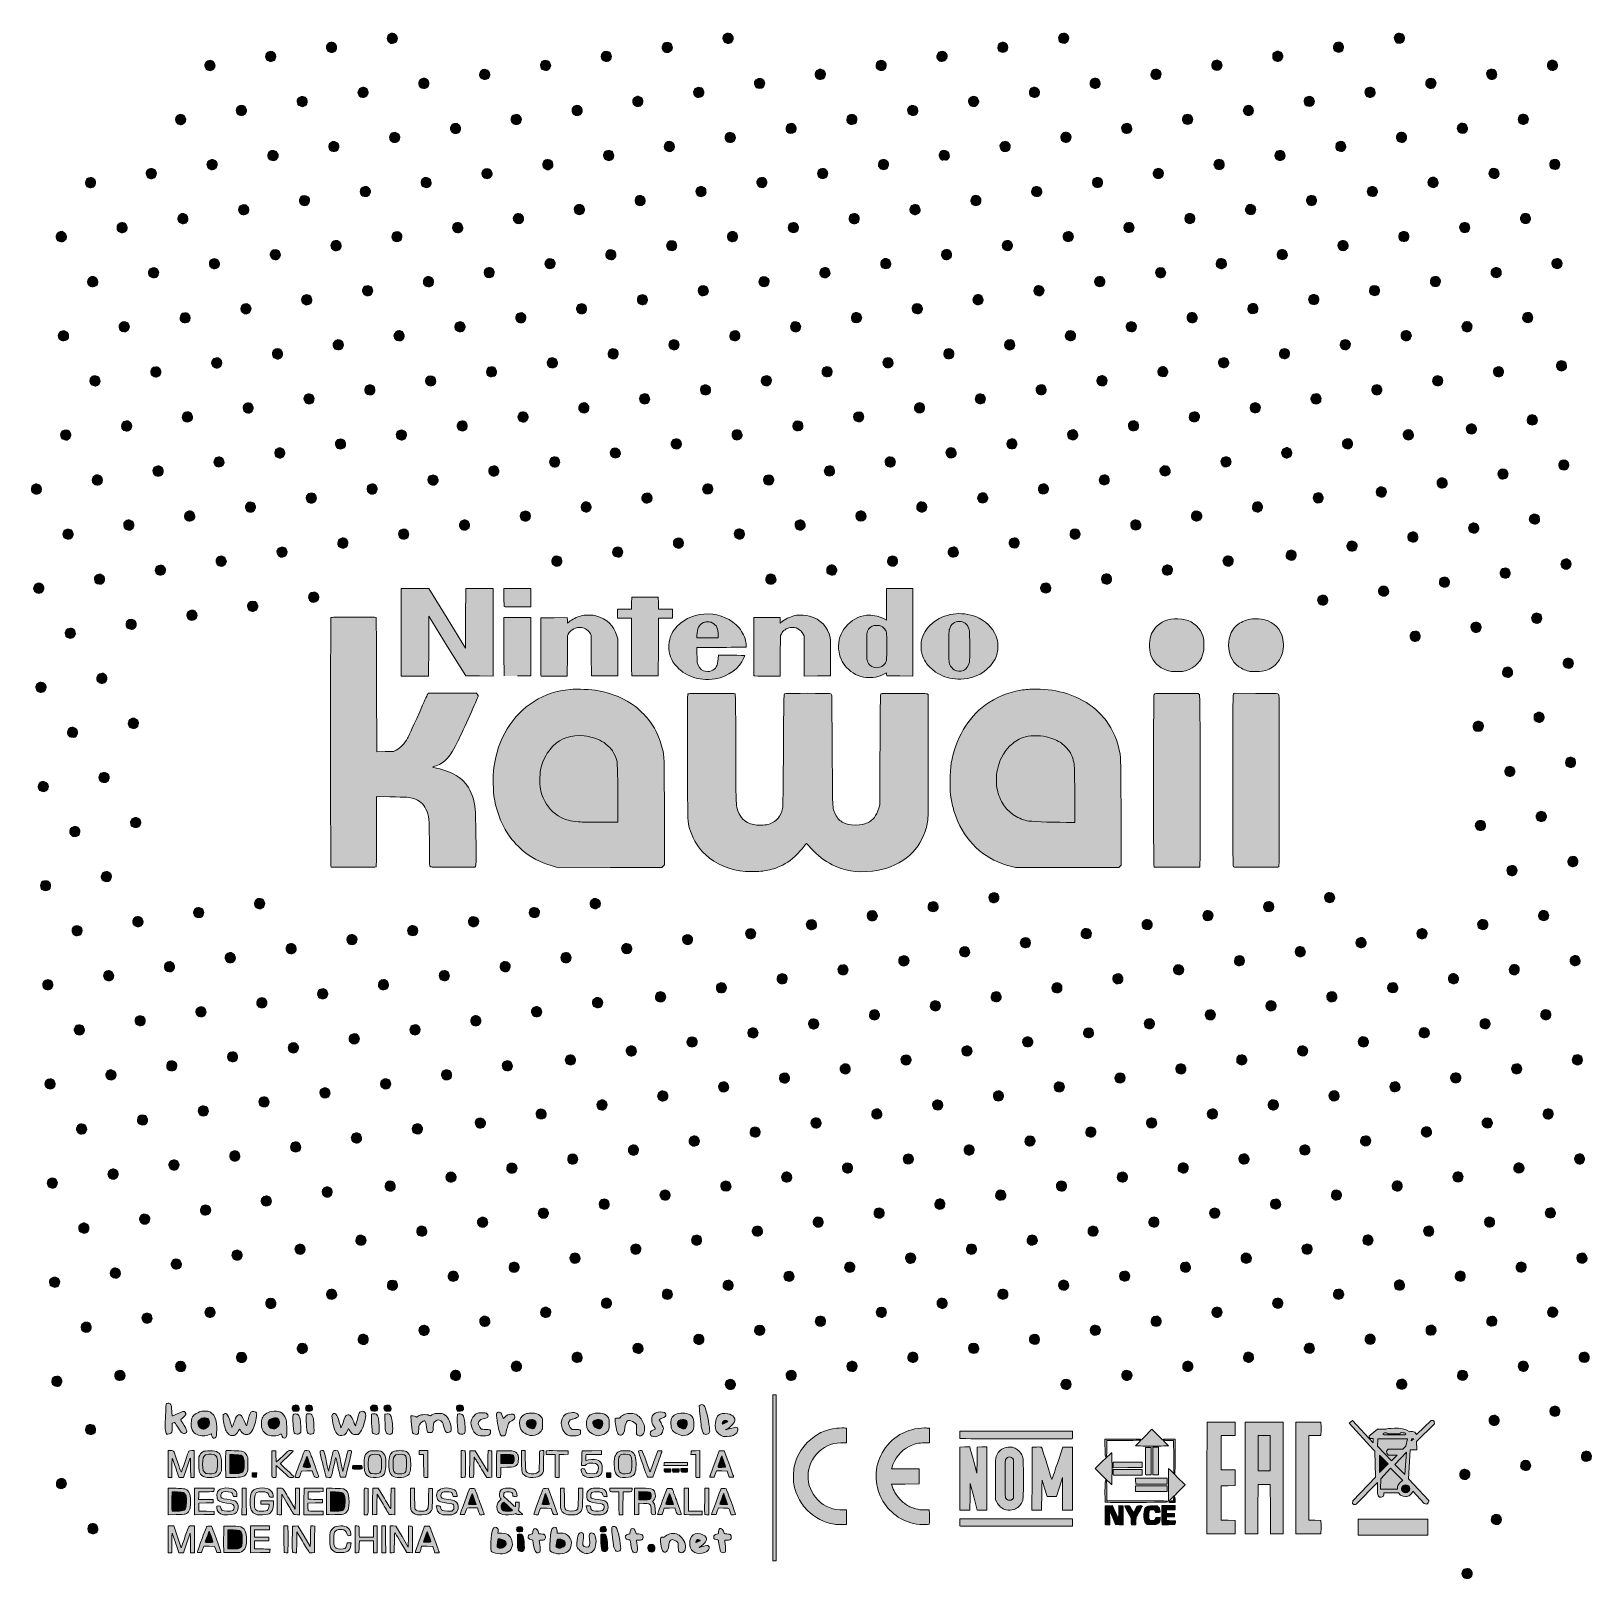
# Model space of a CAD drawing. Extents: x 0 to 500, y 2 to 498.
import ezdxf

# ---------------------------------------------------------------- set-up
doc = ezdxf.new("R2010")
doc.units = 0
doc.header["$MEASUREMENT"] = 0
doc.layers.add('LAYER_1', color=7, linetype='Continuous', lineweight=0)

# ---------------------------------------------------------------- blocks, each defined once
blk = doc.blocks.new('Block_0')
at = {"layer": 'LAYER_1', "true_color": 0x000000, "transparency": 33554687}
h = blk.add_hatch(color=18, dxfattribs=at)
h.dxf.hatch_style = 2
edge = h.paths.add_edge_path()
edge.add_spline(control_points=[(97.86, 492.78), (97.86, 494.29), (96.19, 495.07), (95.11, 494.06), (94.19, 493.2), (94.5, 491.7), (95.67, 491.28), (96.15, 491.11), (96.39, 491.11), (96.81, 491.29), (97.5, 491.57), (97.86, 492.09), (97.86, 492.78)], knot_values=[0, 0, 0, 0, 1, 1, 1, 2, 2, 2, 3, 3, 3, 4, 4, 4, 4], degree=3, periodic=0)
h = blk.add_hatch(color=18, dxfattribs=at)
h.dxf.hatch_style = 2
edge = h.paths.add_edge_path()
edge.add_spline(control_points=[(116.82, 496.91), (116.23, 497.5), (115.48, 497.57), (114.78, 497.1), (114.4, 496.85), (114.05, 496.18), (114.05, 495.73), (114.05, 495.03), (114.57, 494.34), (115.24, 494.13), (115.88, 493.94), (116.68, 494.19), (117.03, 494.68), (117.55, 495.41), (117.47, 496.26), (116.82, 496.91)], knot_values=[0, 0, 0, 0, 1, 1, 1, 2, 2, 2, 3, 3, 3, 4, 4, 4, 5, 5, 5, 5], degree=3, periodic=0)
h = blk.add_hatch(color=18, dxfattribs=at)
h.dxf.hatch_style = 2
edge = h.paths.add_edge_path()
edge.add_spline(control_points=[(223.84, 494.18), (224.31, 494.34), (224.55, 494.57), (224.76, 495.02), (224.98, 495.5), (224.98, 495.95), (224.76, 496.44), (224.04, 498.02), (221.66, 497.53), (221.64, 495.8), (221.63, 495.01), (222.03, 494.44), (222.75, 494.18), (222.75, 494.18), (222.75, 494.18), (222.75, 494.18), (223.2, 494.02), (223.39, 494.02), (223.84, 494.18)], knot_values=[0, 0, 0, 0, 1, 1, 1, 2, 2, 2, 3, 3, 3, 4, 4, 4, 5, 5, 5, 6, 6, 6, 6], degree=3, periodic=0)
h = blk.add_hatch(color=18, dxfattribs=at)
h.dxf.hatch_style = 2
edge = h.paths.add_edge_path()
edge.add_spline(control_points=[(330.81, 497.41), (328.91, 497.41), (328.56, 494.67), (330.4, 494.15), (331.93, 493.72), (333.12, 495.61), (332.06, 496.81), (331.68, 497.25), (331.34, 497.41), (330.81, 497.41)], knot_values=[0, 0, 0, 0, 1, 1, 1, 2, 2, 2, 3, 3, 3, 3], degree=3, periodic=0)
h = blk.add_hatch(color=18, dxfattribs=at)
h.dxf.hatch_style = 2
edge = h.paths.add_edge_path()
edge.add_spline(control_points=[(439.13, 494.27), (439.27, 494.35), (439.5, 494.54), (439.63, 494.7), (440.53, 495.76), (439.78, 497.41), (438.41, 497.41), (437.82, 497.41), (437.49, 497.26), (437.1, 496.81), (436.4, 496.02), (436.74, 494.63), (437.73, 494.24), (437.73, 494.24), (437.73, 494.24), (437.73, 494.24), (438.08, 494.1), (438.83, 494.12), (439.13, 494.27)], knot_values=[0, 0, 0, 0, 1, 1, 1, 2, 2, 2, 3, 3, 3, 4, 4, 4, 5, 5, 5, 6, 6, 6, 6], degree=3, periodic=0)
h = blk.add_hatch(color=18, dxfattribs=at)
h.dxf.hatch_style = 2
edge = h.paths.add_edge_path()
edge.add_spline(control_points=[(77.3, 488.38), (77.75, 488.53), (77.99, 488.75), (78.22, 489.19), (78.64, 490.02), (78.2, 491.18), (77.34, 491.51), (76.24, 491.92), (75.12, 491.13), (75.12, 489.94), (75.12, 489.17), (75.49, 488.63), (76.21, 488.38), (76.21, 488.38), (76.21, 488.38), (76.21, 488.38), (76.66, 488.22), (76.85, 488.22), (77.3, 488.38)], knot_values=[0, 0, 0, 0, 1, 1, 1, 2, 2, 2, 3, 3, 3, 4, 4, 4, 5, 5, 5, 6, 6, 6, 6], degree=3, periodic=0)
h = blk.add_hatch(color=18, dxfattribs=at)
h.dxf.hatch_style = 2
edge = h.paths.add_edge_path()
edge.add_spline(control_points=[(184.27, 491.61), (183.36, 491.61), (182.64, 490.87), (182.64, 489.94), (182.64, 489.15), (183.23, 488.47), (184.03, 488.33), (185.46, 488.09), (186.44, 489.62), (185.65, 490.87), (185.33, 491.37), (184.89, 491.61), (184.27, 491.61)], knot_values=[0, 0, 0, 0, 1, 1, 1, 2, 2, 2, 3, 3, 3, 4, 4, 4, 4], degree=3, periodic=0)
h = blk.add_hatch(color=18, dxfattribs=at)
h.dxf.hatch_style = 2
edge = h.paths.add_edge_path()
edge.add_spline(control_points=[(205.34, 492.32), (205.47, 492.66), (205.48, 492.8), (205.38, 493.17), (205.17, 494.01), (204.58, 494.51), (203.79, 494.51), (202.49, 494.51), (201.7, 493.1), (202.36, 491.96), (202.54, 491.67), (202.97, 491.36), (203.39, 491.23), (203.74, 491.13), (203.78, 491.13), (204.21, 491.24), (204.69, 491.37), (205.15, 491.81), (205.34, 492.32)], knot_values=[0, 0, 0, 0, 1, 1, 1, 2, 2, 2, 3, 3, 3, 4, 4, 4, 5, 5, 5, 6, 6, 6, 6], degree=3, periodic=0)
h = blk.add_hatch(color=18, dxfattribs=at)
h.dxf.hatch_style = 2
edge = h.paths.add_edge_path()
edge.add_spline(control_points=[(293.44, 490.37), (293.23, 491.13), (292.6, 491.63), (291.84, 491.63), (291.1, 491.63), (290.46, 491.14), (290.26, 490.41), (290.12, 489.93), (290.14, 489.75), (290.34, 489.32), (290.52, 488.9), (290.72, 488.7), (291.14, 488.48), (291.57, 488.26), (292.31, 488.29), (292.69, 488.55), (293.34, 488.98), (293.63, 489.68), (293.44, 490.37)], knot_values=[0, 0, 0, 0, 1, 1, 1, 2, 2, 2, 3, 3, 3, 4, 4, 4, 5, 5, 5, 6, 6, 6, 6], degree=3, periodic=0)
h = blk.add_hatch(color=18, dxfattribs=at)
h.dxf.hatch_style = 2
edge = h.paths.add_edge_path()
edge.add_spline(control_points=[(312.38, 494.13), (311.99, 494.47), (311.72, 494.55), (311.12, 494.49), (310.25, 494.4), (309.72, 493.77), (309.72, 492.82), (309.72, 492.12), (309.97, 491.71), (310.61, 491.38), (310.97, 491.19), (311.71, 491.19), (312.12, 491.39), (313.11, 491.86), (313.25, 493.36), (312.38, 494.13)], knot_values=[0, 0, 0, 0, 1, 1, 1, 2, 2, 2, 3, 3, 3, 4, 4, 4, 5, 5, 5, 5], degree=3, periodic=0)
h = blk.add_hatch(color=18, dxfattribs=at)
h.dxf.hatch_style = 2
edge = h.paths.add_edge_path()
edge.add_spline(control_points=[(398.29, 491.23), (397.9, 490.88), (397.74, 490.43), (397.79, 489.79), (397.84, 489.18), (398.1, 488.8), (398.64, 488.53), (400.1, 487.8), (401.56, 489.27), (400.85, 490.74), (400.37, 491.73), (399.13, 491.96), (398.29, 491.23)], knot_values=[0, 0, 0, 0, 1, 1, 1, 2, 2, 2, 3, 3, 3, 4, 4, 4, 4], degree=3, periodic=0)
h = blk.add_hatch(color=18, dxfattribs=at)
h.dxf.hatch_style = 2
edge = h.paths.add_edge_path()
edge.add_spline(control_points=[(419.86, 494.23), (418.72, 495.04), (417.24, 494.25), (417.24, 492.82), (417.24, 492.19), (417.59, 491.67), (418.22, 491.37), (418.6, 491.19), (419.24, 491.2), (419.64, 491.39), (420.69, 491.89), (420.82, 493.54), (419.86, 494.23)], knot_values=[0, 0, 0, 0, 1, 1, 1, 2, 2, 2, 3, 3, 3, 4, 4, 4, 4], degree=3, periodic=0)
h = blk.add_hatch(color=18, dxfattribs=at)
h.dxf.hatch_style = 2
edge = h.paths.add_edge_path()
edge.add_spline(control_points=[(58.88, 487.31), (58.81, 487.75), (58.37, 488.37), (58, 488.56), (57.66, 488.74), (56.97, 488.75), (56.56, 488.58), (55.61, 488.18), (55.28, 486.8), (55.96, 486.03), (56.27, 485.67), (56.5, 485.53), (56.92, 485.42), (56.92, 485.42), (56.92, 485.42), (56.92, 485.42), (58.01, 485.16), (59.07, 486.18), (58.88, 487.31)], knot_values=[0, 0, 0, 0, 1, 1, 1, 2, 2, 2, 3, 3, 3, 4, 4, 4, 5, 5, 5, 6, 6, 6, 6], degree=3, periodic=0)
h = blk.add_hatch(color=18, dxfattribs=at)
h.dxf.hatch_style = 2
edge = h.paths.add_edge_path()
edge.add_spline(control_points=[(143.71, 484.54), (143.54, 483.81), (143.85, 483.12), (144.52, 482.74), (145.84, 481.99), (147.39, 483.31), (146.85, 484.73), (146.25, 486.29), (144.08, 486.16), (143.71, 484.54)], knot_values=[0, 0, 0, 0, 1, 1, 1, 2, 2, 2, 3, 3, 3, 3], degree=3, periodic=0)
h = blk.add_hatch(color=18, dxfattribs=at)
h.dxf.hatch_style = 2
edge = h.paths.add_edge_path()
edge.add_spline(control_points=[(166.45, 487), (166.45, 488.42), (164.89, 489.23), (163.77, 488.38), (162.88, 487.69), (163, 486.15), (164, 485.62), (164.43, 485.4), (165.14, 485.38), (165.58, 485.59), (166.04, 485.81), (166.45, 486.47), (166.45, 487)], knot_values=[0, 0, 0, 0, 1, 1, 1, 2, 2, 2, 3, 3, 3, 4, 4, 4, 4], degree=3, periodic=0)
h = blk.add_hatch(color=18, dxfattribs=at)
h.dxf.hatch_style = 2
edge = h.paths.add_edge_path()
edge.add_spline(control_points=[(254.3, 484.97), (253.81, 485.93), (252.62, 486.16), (251.78, 485.46), (250.88, 484.69), (251.11, 483.17), (252.21, 482.66), (252.38, 482.58), (252.69, 482.54), (252.98, 482.56), (254.2, 482.64), (254.86, 483.85), (254.3, 484.97)], knot_values=[0, 0, 0, 0, 1, 1, 1, 2, 2, 2, 3, 3, 3, 4, 4, 4, 4], degree=3, periodic=0)
h = blk.add_hatch(color=18, dxfattribs=at)
h.dxf.hatch_style = 2
edge = h.paths.add_edge_path()
edge.add_spline(control_points=[(273.52, 488.23), (272.72, 489.08), (271.39, 488.88), (270.89, 487.84), (270.46, 486.94), (270.77, 486.05), (271.68, 485.58), (272.04, 485.39), (272.69, 485.39), (273.1, 485.59), (274.07, 486.05), (274.29, 487.42), (273.52, 488.23)], knot_values=[0, 0, 0, 0, 1, 1, 1, 2, 2, 2, 3, 3, 3, 4, 4, 4, 4], degree=3, periodic=0)
h = blk.add_hatch(color=18, dxfattribs=at)
h.dxf.hatch_style = 2
edge = h.paths.add_edge_path()
edge.add_spline(control_points=[(358.93, 484.92), (358.72, 484.46), (358.71, 484.04), (358.9, 483.58), (359.09, 483.12), (359.29, 482.91), (359.73, 482.7), (360.82, 482.19), (362.07, 483), (362.05, 484.22), (362.03, 485.98), (359.65, 486.51), (358.93, 484.92)], knot_values=[0, 0, 0, 0, 1, 1, 1, 2, 2, 2, 3, 3, 3, 4, 4, 4, 4], degree=3, periodic=0)
h = blk.add_hatch(color=18, dxfattribs=at)
h.dxf.hatch_style = 2
edge = h.paths.add_edge_path()
edge.add_spline(control_points=[(381.35, 487.82), (380.65, 489.23), (378.68, 489.03), (378.31, 487.51), (378.12, 486.68), (378.42, 486.01), (379.17, 485.62), (380.01, 485.2), (381.02, 485.55), (381.4, 486.4), (381.64, 486.92), (381.63, 487.27), (381.35, 487.82)], knot_values=[0, 0, 0, 0, 1, 1, 1, 2, 2, 2, 3, 3, 3, 4, 4, 4, 4], degree=3, periodic=0)
h = blk.add_hatch(color=18, dxfattribs=at)
h.dxf.hatch_style = 2
edge = h.paths.add_edge_path()
edge.add_spline(control_points=[(468.71, 485.71), (468.03, 486.06), (467.08, 485.85), (466.67, 485.28), (466.01, 484.35), (466.32, 483.18), (467.35, 482.71), (467.82, 482.49), (468.18, 482.49), (468.66, 482.71), (469.91, 483.27), (469.93, 485.09), (468.71, 485.71)], knot_values=[0, 0, 0, 0, 1, 1, 1, 2, 2, 2, 3, 3, 3, 4, 4, 4, 4], degree=3, periodic=0)
h = blk.add_hatch(color=18, dxfattribs=at)
h.dxf.hatch_style = 2
edge = h.paths.add_edge_path()
edge.add_spline(control_points=[(488.89, 487.91), (488.36, 488.84), (487.19, 489.08), (486.42, 488.4), (486.01, 488.04), (485.83, 487.64), (485.83, 487.07), (485.83, 486.39), (486.18, 485.87), (486.86, 485.58), (487.47, 485.31), (488.15, 485.45), (488.61, 485.92), (489.15, 486.48), (489.26, 487.25), (488.89, 487.91)], knot_values=[0, 0, 0, 0, 1, 1, 1, 2, 2, 2, 3, 3, 3, 4, 4, 4, 5, 5, 5, 5], degree=3, periodic=0)
h = blk.add_hatch(color=18, dxfattribs=at)
h.dxf.hatch_style = 2
edge = h.paths.add_edge_path()
edge.add_spline(control_points=[(106.91, 479.95), (106.46, 480.14), (106.13, 480.13), (105.66, 479.92), (104.36, 479.33), (104.37, 477.5), (105.67, 476.91), (107.09, 476.26), (108.5, 477.75), (107.79, 479.14), (107.57, 479.57), (107.36, 479.77), (106.91, 479.95)], knot_values=[0, 0, 0, 0, 1, 1, 1, 2, 2, 2, 3, 3, 3, 4, 4, 4, 4], degree=3, periodic=0)
h = blk.add_hatch(color=18, dxfattribs=at)
h.dxf.hatch_style = 2
edge = h.paths.add_edge_path()
edge.add_spline(control_points=[(125.62, 482.95), (123.96, 482.69), (123.63, 480.5), (125.14, 479.81), (126.6, 479.14), (128.01, 480.62), (127.28, 482.06), (126.99, 482.65), (126.24, 483.05), (125.62, 482.95)], knot_values=[0, 0, 0, 0, 1, 1, 1, 2, 2, 2, 3, 3, 3, 3], degree=3, periodic=0)
h = blk.add_hatch(color=18, dxfattribs=at)
h.dxf.hatch_style = 2
edge = h.paths.add_edge_path()
edge.add_spline(control_points=[(213.88, 480.1), (213.44, 480.1), (212.77, 479.74), (212.52, 479.37), (211.9, 478.43), (212.31, 477.21), (213.38, 476.84), (214.08, 476.6), (214.86, 476.87), (215.28, 477.5), (215.97, 478.55), (215.14, 480.1), (213.88, 480.1)], knot_values=[0, 0, 0, 0, 1, 1, 1, 2, 2, 2, 3, 3, 3, 4, 4, 4, 4], degree=3, periodic=0)
h = blk.add_hatch(color=18, dxfattribs=at)
h.dxf.hatch_style = 2
edge = h.paths.add_edge_path()
edge.add_spline(control_points=[(234.84, 482.04), (234.35, 483.06), (233, 483.29), (232.2, 482.49), (231.37, 481.66), (231.72, 480.1), (232.81, 479.75), (233.73, 479.46), (234.54, 479.82), (234.9, 480.68), (235.09, 481.15), (235.08, 481.55), (234.84, 482.04)], knot_values=[0, 0, 0, 0, 1, 1, 1, 2, 2, 2, 3, 3, 3, 4, 4, 4, 4], degree=3, periodic=0)
h = blk.add_hatch(color=18, dxfattribs=at)
h.dxf.hatch_style = 2
edge = h.paths.add_edge_path()
edge.add_spline(control_points=[(322, 476.87), (322.47, 477.03), (322.71, 477.25), (322.92, 477.71), (323.59, 479.16), (322.08, 480.62), (320.67, 479.89), (320.12, 479.61), (319.83, 479.11), (319.82, 478.43), (319.82, 477.66), (320.2, 477.12), (320.91, 476.87), (320.91, 476.87), (320.91, 476.87), (320.91, 476.87), (321.36, 476.71), (321.56, 476.71), (322, 476.87)], knot_values=[0, 0, 0, 0, 1, 1, 1, 2, 2, 2, 3, 3, 3, 4, 4, 4, 5, 5, 5, 6, 6, 6, 6], degree=3, periodic=0)
h = blk.add_hatch(color=18, dxfattribs=at)
h.dxf.hatch_style = 2
edge = h.paths.add_edge_path()
edge.add_spline(control_points=[(341.45, 479.74), (342.19, 479.98), (342.6, 480.62), (342.54, 481.41), (342.44, 482.81), (340.9, 483.5), (339.88, 482.6), (339.48, 482.24), (339.29, 481.83), (339.29, 481.31), (339.29, 480.58), (339.69, 480.01), (340.38, 479.77), (340.38, 479.77), (340.38, 479.77), (340.38, 479.77), (340.82, 479.61), (341.04, 479.6), (341.45, 479.74)], knot_values=[0, 0, 0, 0, 1, 1, 1, 2, 2, 2, 3, 3, 3, 4, 4, 4, 5, 5, 5, 6, 6, 6, 6], degree=3, periodic=0)
h = blk.add_hatch(color=18, dxfattribs=at)
h.dxf.hatch_style = 2
edge = h.paths.add_edge_path()
edge.add_spline(control_points=[(430.38, 479.32), (429.75, 480.4), (428.08, 480.35), (427.54, 479.23), (427.04, 478.19), (427.57, 477.08), (428.69, 476.82), (429.4, 476.66), (430.16, 477.04), (430.51, 477.73), (430.71, 478.1), (430.64, 478.87), (430.38, 479.32)], knot_values=[0, 0, 0, 0, 1, 1, 1, 2, 2, 2, 3, 3, 3, 4, 4, 4, 4], degree=3, periodic=0)
h = blk.add_hatch(color=18, dxfattribs=at)
h.dxf.hatch_style = 2
edge = h.paths.add_edge_path()
edge.add_spline(control_points=[(449.87, 482.2), (449.34, 483.14), (447.95, 483.27), (447.26, 482.45), (446.42, 481.47), (446.84, 480.1), (448.1, 479.72), (448.86, 479.49), (449.64, 479.9), (450, 480.72), (450.22, 481.21), (450.18, 481.64), (449.87, 482.2)], knot_values=[0, 0, 0, 0, 1, 1, 1, 2, 2, 2, 3, 3, 3, 4, 4, 4, 4], degree=3, periodic=0)
h = blk.add_hatch(color=18, dxfattribs=at)
h.dxf.hatch_style = 2
edge = h.paths.add_edge_path()
edge.add_spline(control_points=[(85.83, 476.8), (85.38, 476.41), (85.23, 476.08), (85.23, 475.51), (85.23, 474.78), (85.56, 474.28), (86.26, 473.98), (87.63, 473.38), (89.01, 474.92), (88.29, 476.26), (87.77, 477.23), (86.61, 477.49), (85.83, 476.8)], knot_values=[0, 0, 0, 0, 1, 1, 1, 2, 2, 2, 3, 3, 3, 4, 4, 4, 4], degree=3, periodic=0)
h = blk.add_hatch(color=18, dxfattribs=at)
h.dxf.hatch_style = 2
edge = h.paths.add_edge_path()
edge.add_spline(control_points=[(196.02, 475.46), (196.02, 476.98), (194.35, 477.76), (193.27, 476.75), (192.34, 475.87), (192.68, 474.37), (193.91, 473.94), (194.47, 473.75), (195.04, 473.87), (195.49, 474.29), (195.87, 474.63), (196.02, 474.97), (196.02, 475.46)], knot_values=[0, 0, 0, 0, 1, 1, 1, 2, 2, 2, 3, 3, 3, 4, 4, 4, 4], degree=3, periodic=0)
h = blk.add_hatch(color=18, dxfattribs=at)
h.dxf.hatch_style = 2
edge = h.paths.add_edge_path()
edge.add_spline(control_points=[(301.95, 477.2), (300.57, 477.2), (299.77, 475.53), (300.66, 474.52), (300.98, 474.16), (301.2, 474.02), (301.62, 473.91), (302.16, 473.78), (302.72, 473.96), (303.15, 474.4), (304.15, 475.42), (303.39, 477.2), (301.95, 477.2)], knot_values=[0, 0, 0, 0, 1, 1, 1, 2, 2, 2, 3, 3, 3, 4, 4, 4, 4], degree=3, periodic=0)
h = blk.add_hatch(color=18, dxfattribs=at)
h.dxf.hatch_style = 2
edge = h.paths.add_edge_path()
edge.add_spline(control_points=[(411.03, 476.2), (410.88, 476.56), (410.31, 477.08), (409.98, 477.16), (409.53, 477.27), (408.84, 477.14), (408.5, 476.89), (408.04, 476.53), (407.85, 476.07), (407.9, 475.41), (407.94, 474.77), (408.14, 474.45), (408.68, 474.13), (409.17, 473.84), (410.03, 473.87), (410.48, 474.19), (411.07, 474.61), (411.32, 475.5), (411.03, 476.2)], knot_values=[0, 0, 0, 0, 1, 1, 1, 2, 2, 2, 3, 3, 3, 4, 4, 4, 5, 5, 5, 6, 6, 6, 6], degree=3, periodic=0)
h = blk.add_hatch(color=18, dxfattribs=at)
h.dxf.hatch_style = 2
edge = h.paths.add_edge_path()
edge.add_spline(control_points=[(49.25, 470.6), (48.57, 471.75), (46.95, 471.65), (46.38, 470.41), (45.99, 469.57), (46.3, 468.71), (47.13, 468.28), (47.69, 468), (47.89, 467.98), (48.37, 468.13), (49.38, 468.47), (49.81, 469.65), (49.25, 470.6)], knot_values=[0, 0, 0, 0, 1, 1, 1, 2, 2, 2, 3, 3, 3, 4, 4, 4, 4], degree=3, periodic=0)
h = blk.add_hatch(color=18, dxfattribs=at)
h.dxf.hatch_style = 2
edge = h.paths.add_edge_path()
edge.add_spline(control_points=[(68.7, 473.57), (67.82, 474.91), (65.75, 474.26), (65.72, 472.63), (65.71, 471.92), (65.98, 471.49), (66.63, 471.17), (67.19, 470.88), (67.54, 470.87), (68.06, 471.11), (69, 471.53), (69.3, 472.67), (68.7, 473.57)], knot_values=[0, 0, 0, 0, 1, 1, 1, 2, 2, 2, 3, 3, 3, 4, 4, 4, 4], degree=3, periodic=0)
h = blk.add_hatch(color=18, dxfattribs=at)
h.dxf.hatch_style = 2
edge = h.paths.add_edge_path()
edge.add_spline(control_points=[(157.09, 469.72), (157.09, 470.39), (156.49, 471.21), (155.91, 471.36), (155.46, 471.47), (154.78, 471.34), (154.43, 471.08), (153.99, 470.74), (153.79, 470.33), (153.79, 469.76), (153.79, 469.21), (153.98, 468.8), (154.38, 468.46), (154.65, 468.23), (154.78, 468.18), (155.27, 468.1), (155.56, 468.05), (156.16, 468.2), (156.44, 468.41), (156.77, 468.64), (157.09, 469.3), (157.09, 469.72)], knot_values=[0, 0, 0, 0, 1, 1, 1, 2, 2, 2, 3, 3, 3, 4, 4, 4, 5, 5, 5, 6, 6, 6, 7, 7, 7, 7], degree=3, periodic=0)
h = blk.add_hatch(color=18, dxfattribs=at)
h.dxf.hatch_style = 2
edge = h.paths.add_edge_path()
edge.add_spline(control_points=[(176.05, 473.81), (175.36, 474.58), (174.01, 474.41), (173.5, 473.5), (173.24, 473.06), (173.21, 472.27), (173.42, 471.86), (173.58, 471.55), (174.04, 471.19), (174.45, 471.04), (175.05, 470.82), (175.81, 471.08), (176.24, 471.64), (176.72, 472.26), (176.64, 473.17), (176.05, 473.81)], knot_values=[0, 0, 0, 0, 1, 1, 1, 2, 2, 2, 3, 3, 3, 4, 4, 4, 5, 5, 5, 5], degree=3, periodic=0)
h = blk.add_hatch(color=18, dxfattribs=at)
h.dxf.hatch_style = 2
edge = h.paths.add_edge_path()
edge.add_spline(control_points=[(263.07, 468.14), (263.75, 468.18), (264.15, 468.43), (264.44, 468.99), (264.83, 469.76), (264.48, 470.89), (263.74, 471.24), (263.32, 471.44), (262.63, 471.44), (262.21, 471.24), (261.1, 470.72), (261.03, 469.06), (262.08, 468.38), (262.08, 468.38), (262.08, 468.38), (262.08, 468.38), (262.46, 468.14), (262.58, 468.11), (263.07, 468.14)], knot_values=[0, 0, 0, 0, 1, 1, 1, 2, 2, 2, 3, 3, 3, 4, 4, 4, 5, 5, 5, 6, 6, 6, 6], degree=3, periodic=0)
h = blk.add_hatch(color=18, dxfattribs=at)
h.dxf.hatch_style = 2
edge = h.paths.add_edge_path()
edge.add_spline(control_points=[(282.97, 471.06), (283.29, 471.13), (283.76, 471.53), (283.94, 471.88), (284.18, 472.34), (284.14, 473.03), (283.83, 473.52), (283.33, 474.32), (282.35, 474.55), (281.57, 474.04), (280.3, 473.22), (280.71, 471.28), (282.2, 471.02), (282.38, 470.99), (282.57, 470.97), (282.63, 470.98), (282.68, 471), (282.83, 471.03), (282.97, 471.06)], knot_values=[0, 0, 0, 0, 1, 1, 1, 2, 2, 2, 3, 3, 3, 4, 4, 4, 5, 5, 5, 6, 6, 6, 6], degree=3, periodic=0)
h = blk.add_hatch(color=18, dxfattribs=at)
h.dxf.hatch_style = 2
edge = h.paths.add_edge_path()
edge.add_spline(control_points=[(372.01, 468.99), (372.21, 469.37), (372.21, 470.14), (372.01, 470.52), (371.38, 471.74), (369.64, 471.74), (369.05, 470.52), (368.64, 469.66), (368.93, 468.77), (369.79, 468.3), (369.79, 468.3), (369.79, 468.3), (369.79, 468.3), (370.53, 467.89), (371.61, 468.23), (372.01, 468.99)], knot_values=[0, 0, 0, 0, 1, 1, 1, 2, 2, 2, 3, 3, 3, 4, 4, 4, 5, 5, 5, 5], degree=3, periodic=0)
h = blk.add_hatch(color=18, dxfattribs=at)
h.dxf.hatch_style = 2
edge = h.paths.add_edge_path()
edge.add_spline(control_points=[(390.86, 471.23), (391.81, 471.88), (391.93, 473.05), (391.14, 473.84), (390.44, 474.54), (389.4, 474.5), (388.76, 473.73), (388.08, 472.93), (388.29, 471.76), (389.21, 471.23), (389.21, 471.23), (389.21, 471.23), (389.21, 471.23), (389.72, 470.95), (390.43, 470.95), (390.86, 471.23)], knot_values=[0, 0, 0, 0, 1, 1, 1, 2, 2, 2, 3, 3, 3, 4, 4, 4, 5, 5, 5, 5], degree=3, periodic=0)
h = blk.add_hatch(color=18, dxfattribs=at)
h.dxf.hatch_style = 2
edge = h.paths.add_edge_path()
edge.add_spline(control_points=[(476.45, 469.73), (476.46, 469.1), (476.76, 468.6), (477.33, 468.32), (478.75, 467.6), (480.25, 469.09), (479.55, 470.52), (478.77, 472.14), (476.44, 471.55), (476.45, 469.73)], knot_values=[0, 0, 0, 0, 1, 1, 1, 2, 2, 2, 3, 3, 3, 3], degree=3, periodic=0)
h = blk.add_hatch(color=18, dxfattribs=at)
h.dxf.hatch_style = 2
edge = h.paths.add_edge_path()
edge.add_spline(control_points=[(117.85, 464.79), (117.45, 465.47), (116.77, 465.77), (116.08, 465.59), (115.53, 465.44), (115.18, 465.16), (114.97, 464.71), (114.56, 463.8), (114.89, 462.88), (115.78, 462.46), (116.16, 462.28), (116.8, 462.29), (117.2, 462.47), (118.01, 462.86), (118.33, 463.97), (117.85, 464.79)], knot_values=[0, 0, 0, 0, 1, 1, 1, 2, 2, 2, 3, 3, 3, 4, 4, 4, 5, 5, 5, 5], degree=3, periodic=0)
h = blk.add_hatch(color=18, dxfattribs=at)
h.dxf.hatch_style = 2
edge = h.paths.add_edge_path()
edge.add_spline(control_points=[(136.69, 465.36), (137.35, 465.7), (137.72, 466.51), (137.53, 467.21), (137.31, 468.04), (136.75, 468.49), (135.94, 468.49), (135.38, 468.49), (135.04, 468.34), (134.65, 467.9), (133.96, 467.1), (134.3, 465.72), (135.29, 465.32), (135.29, 465.32), (135.29, 465.32), (135.29, 465.32), (135.64, 465.18), (136.39, 465.2), (136.69, 465.36)], knot_values=[0, 0, 0, 0, 1, 1, 1, 2, 2, 2, 3, 3, 3, 4, 4, 4, 5, 5, 5, 6, 6, 6, 6], degree=3, periodic=0)
h = blk.add_hatch(color=18, dxfattribs=at)
h.dxf.hatch_style = 2
edge = h.paths.add_edge_path()
edge.add_spline(control_points=[(223.71, 465.64), (222.11, 465.3), (221.83, 463.17), (223.29, 462.49), (224.57, 461.89), (225.95, 463.03), (225.59, 464.37), (225.37, 465.2), (224.47, 465.8), (223.71, 465.64)], knot_values=[0, 0, 0, 0, 1, 1, 1, 2, 2, 2, 3, 3, 3, 3], degree=3, periodic=0)
h = blk.add_hatch(color=18, dxfattribs=at)
h.dxf.hatch_style = 2
edge = h.paths.add_edge_path()
edge.add_spline(control_points=[(243.14, 468.5), (242.19, 468.28), (241.67, 467.39), (241.92, 466.4), (242.05, 465.88), (242.27, 465.62), (242.76, 465.4), (243.65, 464.99), (244.65, 465.36), (245.02, 466.22), (245.52, 467.4), (244.38, 468.78), (243.14, 468.5)], knot_values=[0, 0, 0, 0, 1, 1, 1, 2, 2, 2, 3, 3, 3, 4, 4, 4, 4], degree=3, periodic=0)
h = blk.add_hatch(color=18, dxfattribs=at)
h.dxf.hatch_style = 2
edge = h.paths.add_edge_path()
edge.add_spline(control_points=[(333.18, 464.08), (333.07, 465.48), (331.5, 466.17), (330.49, 465.26), (330.03, 464.84), (329.9, 464.5), (329.95, 463.84), (329.99, 463.17), (330.2, 462.87), (330.82, 462.55), (331.44, 462.23), (332.04, 462.27), (332.52, 462.66), (333.03, 463.07), (333.22, 463.49), (333.18, 464.08)], knot_values=[0, 0, 0, 0, 1, 1, 1, 2, 2, 2, 3, 3, 3, 4, 4, 4, 5, 5, 5, 5], degree=3, periodic=0)
h = blk.add_hatch(color=18, dxfattribs=at)
h.dxf.hatch_style = 2
edge = h.paths.add_edge_path()
edge.add_spline(control_points=[(350.63, 468.5), (349.1, 468.09), (348.93, 466.06), (350.38, 465.4), (351.48, 464.89), (352.67, 465.66), (352.67, 466.87), (352.66, 467.98), (351.66, 468.78), (350.63, 468.5)], knot_values=[0, 0, 0, 0, 1, 1, 1, 2, 2, 2, 3, 3, 3, 3], degree=3, periodic=0)
h = blk.add_hatch(color=18, dxfattribs=at)
h.dxf.hatch_style = 2
edge = h.paths.add_edge_path()
edge.add_spline(control_points=[(440.72, 463.95), (440.72, 465.47), (439.06, 466.25), (437.98, 465.24), (437.06, 464.38), (437.37, 462.87), (438.54, 462.46), (439.17, 462.23), (439.74, 462.33), (440.19, 462.76), (440.58, 463.13), (440.72, 463.46), (440.72, 463.95)], knot_values=[0, 0, 0, 0, 1, 1, 1, 2, 2, 2, 3, 3, 3, 4, 4, 4, 4], degree=3, periodic=0)
h = blk.add_hatch(color=18, dxfattribs=at)
h.dxf.hatch_style = 2
edge = h.paths.add_edge_path()
edge.add_spline(control_points=[(457.65, 468.28), (457.3, 468.05), (456.91, 467.37), (456.91, 467), (456.92, 466.26), (457.43, 465.51), (458.07, 465.32), (459.82, 464.82), (460.98, 466.8), (459.68, 468.09), (459.1, 468.67), (458.35, 468.75), (457.65, 468.28)], knot_values=[0, 0, 0, 0, 1, 1, 1, 2, 2, 2, 3, 3, 3, 4, 4, 4, 4], degree=3, periodic=0)
h = blk.add_hatch(color=18, dxfattribs=at)
h.dxf.hatch_style = 2
edge = h.paths.add_edge_path()
edge.add_spline(control_points=[(79.14, 458.15), (79.14, 458.57), (78.84, 459.14), (78.46, 459.48), (77.57, 460.26), (76.16, 459.78), (75.87, 458.6), (75.67, 457.77), (75.98, 457.09), (76.73, 456.71), (77.29, 456.43), (77.97, 456.48), (78.44, 456.84), (78.83, 457.13), (79.14, 457.72), (79.14, 458.15)], knot_values=[0, 0, 0, 0, 1, 1, 1, 2, 2, 2, 3, 3, 3, 4, 4, 4, 5, 5, 5, 5], degree=3, periodic=0)
h = blk.add_hatch(color=18, dxfattribs=at)
h.dxf.hatch_style = 2
edge = h.paths.add_edge_path()
edge.add_spline(control_points=[(95.85, 462.31), (95.45, 461.96), (95.3, 461.51), (95.35, 460.87), (95.4, 460.27), (95.66, 459.88), (96.2, 459.62), (97.66, 458.89), (99.12, 460.35), (98.41, 461.83), (97.93, 462.81), (96.69, 463.05), (95.85, 462.31)], knot_values=[0, 0, 0, 0, 1, 1, 1, 2, 2, 2, 3, 3, 3, 4, 4, 4, 4], degree=3, periodic=0)
h = blk.add_hatch(color=18, dxfattribs=at)
h.dxf.hatch_style = 2
edge = h.paths.add_edge_path()
edge.add_spline(control_points=[(205.16, 462.61), (204.68, 462.82), (204.36, 462.83), (203.9, 462.64), (203.44, 462.45), (203.23, 462.25), (203.03, 461.8), (202.61, 460.9), (202.94, 460.01), (203.83, 459.59), (204.61, 459.23), (205.48, 459.5), (205.91, 460.23), (206.4, 461.08), (206.05, 462.2), (205.16, 462.61)], knot_values=[0, 0, 0, 0, 1, 1, 1, 2, 2, 2, 3, 3, 3, 4, 4, 4, 5, 5, 5, 5], degree=3, periodic=0)
h = blk.add_hatch(color=18, dxfattribs=at)
h.dxf.hatch_style = 2
edge = h.paths.add_edge_path()
edge.add_spline(control_points=[(313.7, 460.88), (313.75, 461.22), (313.72, 461.38), (313.49, 461.83), (313.28, 462.26), (313.14, 462.41), (312.81, 462.58), (312.3, 462.83), (311.86, 462.84), (311.34, 462.6), (310.89, 462.4), (310.51, 461.89), (310.42, 461.37), (310.28, 460.63), (310.8, 459.76), (311.5, 459.54), (312.01, 459.38), (312.36, 459.4), (312.81, 459.63), (313.31, 459.88), (313.62, 460.31), (313.7, 460.88)], knot_values=[0, 0, 0, 0, 1, 1, 1, 2, 2, 2, 3, 3, 3, 4, 4, 4, 5, 5, 5, 6, 6, 6, 7, 7, 7, 7], degree=3, periodic=0)
h = blk.add_hatch(color=18, dxfattribs=at)
h.dxf.hatch_style = 2
edge = h.paths.add_edge_path()
edge.add_spline(control_points=[(420.2, 462.69), (419.13, 463.09), (417.99, 462.28), (417.99, 461.11), (417.99, 460.35), (418.36, 459.81), (419.08, 459.55), (419.74, 459.31), (420.5, 459.54), (420.94, 460.13), (421.57, 460.95), (421.18, 462.32), (420.2, 462.69)], knot_values=[0, 0, 0, 0, 1, 1, 1, 2, 2, 2, 3, 3, 3, 4, 4, 4, 4], degree=3, periodic=0)
h = blk.add_hatch(color=18, dxfattribs=at)
h.dxf.hatch_style = 2
edge = h.paths.add_edge_path()
edge.add_spline(control_points=[(58.98, 456.59), (58.21, 457.28), (57.01, 457.01), (56.52, 456.05), (56.27, 455.56), (56.25, 455.15), (56.45, 454.67), (56.65, 454.21), (56.85, 454), (57.29, 453.79), (58.38, 453.27), (59.63, 454.09), (59.61, 455.31), (59.61, 455.83), (59.42, 456.21), (58.98, 456.59)], knot_values=[0, 0, 0, 0, 1, 1, 1, 2, 2, 2, 3, 3, 3, 4, 4, 4, 5, 5, 5, 5], degree=3, periodic=0)
h = blk.add_hatch(color=18, dxfattribs=at)
h.dxf.hatch_style = 2
edge = h.paths.add_edge_path()
edge.add_spline(control_points=[(166.88, 456.24), (166.09, 457.44), (164.23, 457.09), (163.92, 455.69), (163.74, 454.92), (164.14, 454.15), (164.91, 453.79), (165.38, 453.57), (165.74, 453.57), (166.22, 453.79), (167.16, 454.22), (167.47, 455.35), (166.88, 456.24)], knot_values=[0, 0, 0, 0, 1, 1, 1, 2, 2, 2, 3, 3, 3, 4, 4, 4, 4], degree=3, periodic=0)
h = blk.add_hatch(color=18, dxfattribs=at)
h.dxf.hatch_style = 2
edge = h.paths.add_edge_path()
edge.add_spline(control_points=[(186.52, 458.83), (186.33, 459.28), (186.14, 459.49), (185.71, 459.71), (185.08, 460.03), (184.34, 459.89), (183.84, 459.36), (183.52, 459.01), (183.39, 458.67), (183.39, 458.14), (183.39, 457.47), (183.75, 456.96), (184.42, 456.67), (184.85, 456.48), (185.23, 456.49), (185.68, 456.69), (186.55, 457.09), (186.89, 457.96), (186.52, 458.83)], knot_values=[0, 0, 0, 0, 1, 1, 1, 2, 2, 2, 3, 3, 3, 4, 4, 4, 5, 5, 5, 6, 6, 6, 6], degree=3, periodic=0)
h = blk.add_hatch(color=18, dxfattribs=at)
h.dxf.hatch_style = 2
edge = h.paths.add_edge_path()
edge.add_spline(control_points=[(273.1, 456.98), (272.18, 456.98), (271.45, 456.27), (271.45, 455.36), (271.44, 454.56), (271.9, 453.95), (272.66, 453.72), (273.3, 453.54), (273.98, 453.77), (274.39, 454.31), (275.2, 455.37), (274.42, 456.98), (273.1, 456.98)], knot_values=[0, 0, 0, 0, 1, 1, 1, 2, 2, 2, 3, 3, 3, 4, 4, 4, 4], degree=3, periodic=0)
h = blk.add_hatch(color=18, dxfattribs=at)
h.dxf.hatch_style = 2
edge = h.paths.add_edge_path()
edge.add_spline(control_points=[(293.07, 456.62), (294.41, 457.07), (294.61, 458.86), (293.41, 459.64), (292.81, 460.02), (292, 459.96), (291.48, 459.48), (291.18, 459.21), (290.91, 458.6), (290.91, 458.2), (290.91, 457.5), (291.37, 456.88), (292.08, 456.63)], knot_values=[0, 0, 0, 0, 1, 1, 1, 2, 2, 2, 3, 3, 3, 4, 4, 4, 4], degree=3, periodic=0)
edge.add_line((292.08, 456.63), (293.07, 456.62))
h = blk.add_hatch(color=18, dxfattribs=at)
h.dxf.hatch_style = 2
edge = h.paths.add_edge_path()
edge.add_spline(control_points=[(381.39, 453.85), (381.77, 454.04), (382.12, 454.5), (382.24, 454.93), (382.43, 455.63), (382.02, 456.52), (381.36, 456.83), (380.96, 457.02), (380.26, 457.03), (379.91, 456.85), (379.54, 456.66), (379.09, 456.11), (379.01, 455.77), (378.85, 455.04), (379.18, 454.29), (379.85, 453.88), (379.85, 453.88), (379.85, 453.88), (379.85, 453.88), (380.2, 453.67), (381.01, 453.65), (381.39, 453.85)], knot_values=[0, 0, 0, 0, 1, 1, 1, 2, 2, 2, 3, 3, 3, 4, 4, 4, 5, 5, 5, 6, 6, 6, 7, 7, 7, 7], degree=3, periodic=0)
h = blk.add_hatch(color=18, dxfattribs=at)
h.dxf.hatch_style = 2
edge = h.paths.add_edge_path()
edge.add_spline(control_points=[(400.62, 459.85), (400.17, 459.96), (399.48, 459.83), (399.13, 459.57), (397.99, 458.7), (398.38, 456.95), (399.78, 456.6), (400.68, 456.38), (401.64, 457.06), (401.77, 458.01), (401.87, 458.74), (401.28, 459.68), (400.62, 459.85)], knot_values=[0, 0, 0, 0, 1, 1, 1, 2, 2, 2, 3, 3, 3, 4, 4, 4, 4], degree=3, periodic=0)
h = blk.add_hatch(color=18, dxfattribs=at)
h.dxf.hatch_style = 2
edge = h.paths.add_edge_path()
edge.add_spline(control_points=[(489.68, 456), (488.83, 457.83), (486.22, 457), (486.58, 455.02), (486.67, 454.52), (486.91, 454.19), (487.38, 453.92), (487.81, 453.68), (488.51, 453.64), (488.9, 453.84), (489.74, 454.28), (490.06, 455.17), (489.68, 456)], knot_values=[0, 0, 0, 0, 1, 1, 1, 2, 2, 2, 3, 3, 3, 4, 4, 4, 4], degree=3, periodic=0)
h = blk.add_hatch(color=18, dxfattribs=at)
h.dxf.hatch_style = 2
edge = h.paths.add_edge_path()
edge.add_spline(control_points=[(19.56, 447.95), (20.03, 448.12), (20.27, 448.34), (20.48, 448.8), (21.12, 450.18), (19.79, 451.59), (18.36, 451.05), (17.75, 450.81), (17.45, 450.37), (17.4, 449.64), (17.34, 448.79), (17.7, 448.23), (18.47, 447.95), (18.47, 447.95), (18.47, 447.95), (18.47, 447.95), (18.92, 447.79), (19.11, 447.79), (19.56, 447.95)], knot_values=[0, 0, 0, 0, 1, 1, 1, 2, 2, 2, 3, 3, 3, 4, 4, 4, 5, 5, 5, 6, 6, 6, 6], degree=3, periodic=0)
h = blk.add_hatch(color=18, dxfattribs=at)
h.dxf.hatch_style = 2
edge = h.paths.add_edge_path()
edge.add_spline(control_points=[(39.01, 450.82), (39.74, 451.07), (40.16, 451.7), (40.1, 452.5), (40, 453.9), (38.46, 454.58), (37.44, 453.68), (37.03, 453.33), (36.85, 452.92), (36.85, 452.4), (36.85, 451.67), (37.25, 451.1), (37.94, 450.85), (37.94, 450.85), (37.94, 450.85), (37.94, 450.85), (38.38, 450.69), (38.6, 450.69), (39.01, 450.82)], knot_values=[0, 0, 0, 0, 1, 1, 1, 2, 2, 2, 3, 3, 3, 4, 4, 4, 5, 5, 5, 6, 6, 6, 6], degree=3, periodic=0)
h = blk.add_hatch(color=18, dxfattribs=at)
h.dxf.hatch_style = 2
edge = h.paths.add_edge_path()
edge.add_spline(control_points=[(127.94, 450.4), (127.31, 451.48), (125.64, 451.43), (125.1, 450.31), (124.59, 449.27), (125.13, 448.16), (126.24, 447.91), (126.96, 447.75), (127.71, 448.12), (128.07, 448.81), (128.26, 449.19), (128.2, 449.96), (127.94, 450.4)], knot_values=[0, 0, 0, 0, 1, 1, 1, 2, 2, 2, 3, 3, 3, 4, 4, 4, 4], degree=3, periodic=0)
h = blk.add_hatch(color=18, dxfattribs=at)
h.dxf.hatch_style = 2
edge = h.paths.add_edge_path()
edge.add_spline(control_points=[(147.42, 453.29), (146.9, 454.23), (145.51, 454.36), (144.81, 453.54), (143.98, 452.55), (144.4, 451.18), (145.65, 450.81), (146.42, 450.58), (147.2, 450.98), (147.56, 451.8), (147.78, 452.3), (147.74, 452.72), (147.42, 453.29)], knot_values=[0, 0, 0, 0, 1, 1, 1, 2, 2, 2, 3, 3, 3, 4, 4, 4, 4], degree=3, periodic=0)
h = blk.add_hatch(color=18, dxfattribs=at)
h.dxf.hatch_style = 2
edge = h.paths.add_edge_path()
edge.add_spline(control_points=[(235.7, 449.95), (235.5, 450.71), (234.89, 451.19), (234.11, 451.2), (233.59, 451.2), (233.19, 451.02), (232.86, 450.63), (232.14, 449.77), (232.39, 448.55), (233.38, 448.06), (233.84, 447.84), (234.57, 447.86), (234.96, 448.12), (235.6, 448.56), (235.89, 449.26), (235.7, 449.95)], knot_values=[0, 0, 0, 0, 1, 1, 1, 2, 2, 2, 3, 3, 3, 4, 4, 4, 5, 5, 5, 5], degree=3, periodic=0)
h = blk.add_hatch(color=18, dxfattribs=at)
h.dxf.hatch_style = 2
edge = h.paths.add_edge_path()
edge.add_spline(control_points=[(255.25, 452.41), (255.25, 453.08), (254.65, 453.9), (254.07, 454.05), (253.62, 454.16), (252.94, 454.03), (252.59, 453.77), (252.15, 453.43), (251.97, 453.05), (251.97, 452.45), (251.97, 452.17), (252.03, 451.82), (252.11, 451.66), (252.31, 451.28), (252.8, 450.92), (253.25, 450.83), (253.69, 450.73), (254.25, 450.84), (254.61, 451.09), (254.93, 451.33), (255.26, 451.98), (255.25, 452.41)], knot_values=[0, 0, 0, 0, 1, 1, 1, 2, 2, 2, 3, 3, 3, 4, 4, 4, 5, 5, 5, 6, 6, 6, 7, 7, 7, 7], degree=3, periodic=0)
h = blk.add_hatch(color=18, dxfattribs=at)
h.dxf.hatch_style = 2
edge = h.paths.add_edge_path()
edge.add_spline(control_points=[(340.55, 450.8), (340.16, 450.45), (340, 450), (340.05, 449.36), (340.1, 448.76), (340.37, 448.37), (340.9, 448.11), (342.37, 447.38), (343.83, 448.84), (343.11, 450.32), (342.64, 451.3), (341.39, 451.54), (340.55, 450.8)], knot_values=[0, 0, 0, 0, 1, 1, 1, 2, 2, 2, 3, 3, 3, 4, 4, 4, 4], degree=3, periodic=0)
h = blk.add_hatch(color=18, dxfattribs=at)
h.dxf.hatch_style = 2
edge = h.paths.add_edge_path()
edge.add_spline(control_points=[(362.56, 453.27), (362.17, 453.94), (361.52, 454.23), (360.77, 454.06), (359.35, 453.75), (359.03, 451.79), (360.28, 451.04), (360.74, 450.77), (361.41, 450.73), (361.9, 450.96), (362.72, 451.35), (363.03, 452.46), (362.56, 453.27)], knot_values=[0, 0, 0, 0, 1, 1, 1, 2, 2, 2, 3, 3, 3, 4, 4, 4, 4], degree=3, periodic=0)
h = blk.add_hatch(color=18, dxfattribs=at)
h.dxf.hatch_style = 2
edge = h.paths.add_edge_path()
edge.add_spline(control_points=[(450.81, 449.65), (450.77, 450.35), (450.45, 450.83), (449.86, 451.1), (449.39, 451.31), (449.06, 451.32), (448.61, 451.13), (448.14, 450.94), (447.94, 450.74), (447.73, 450.29), (447.32, 449.39), (447.65, 448.5), (448.54, 448.08), (449.04, 447.85), (449.5, 447.86), (450, 448.13), (450.59, 448.44), (450.85, 448.92), (450.81, 449.65)], knot_values=[0, 0, 0, 0, 1, 1, 1, 2, 2, 2, 3, 3, 3, 4, 4, 4, 5, 5, 5, 6, 6, 6, 6], degree=3, periodic=0)
h = blk.add_hatch(color=18, dxfattribs=at)
h.dxf.hatch_style = 2
edge = h.paths.add_edge_path()
edge.add_spline(control_points=[(467.53, 453.65), (466.75, 452.88), (466.94, 451.58), (467.91, 451.02), (468.65, 450.59), (469.77, 450.89), (470.14, 451.63), (471.01, 453.33), (468.86, 454.99), (467.53, 453.65)], knot_values=[0, 0, 0, 0, 1, 1, 1, 2, 2, 2, 3, 3, 3, 3], degree=3, periodic=0)
h = blk.add_hatch(color=18, dxfattribs=at)
h.dxf.hatch_style = 2
edge = h.paths.add_edge_path()
edge.add_spline(control_points=[(88.41, 442.32), (89.37, 442.96), (89.49, 444.13), (88.7, 444.93), (87.99, 445.63), (86.96, 445.58), (86.31, 444.82), (85.64, 444.01), (85.85, 442.84), (86.77, 442.32), (86.77, 442.32), (86.77, 442.32), (86.77, 442.32), (87.28, 442.03), (87.99, 442.03), (88.41, 442.32)], knot_values=[0, 0, 0, 0, 1, 1, 1, 2, 2, 2, 3, 3, 3, 4, 4, 4, 5, 5, 5, 5], degree=3, periodic=0)
h = blk.add_hatch(color=18, dxfattribs=at)
h.dxf.hatch_style = 2
edge = h.paths.add_edge_path()
edge.add_spline(control_points=[(108.53, 445.89), (108.87, 446.63), (108.72, 447.36), (108.12, 447.88), (107.71, 448.24), (107.45, 448.32), (106.84, 448.26), (105.98, 448.18), (105.44, 447.53), (105.44, 446.57), (105.44, 445.96), (105.69, 445.53), (106.24, 445.22), (106.54, 445.04), (106.72, 445.01), (107.17, 445.03), (107.86, 445.07), (108.28, 445.33), (108.53, 445.89)], knot_values=[0, 0, 0, 0, 1, 1, 1, 2, 2, 2, 3, 3, 3, 4, 4, 4, 5, 5, 5, 6, 6, 6, 6], degree=3, periodic=0)
h = blk.add_hatch(color=18, dxfattribs=at)
h.dxf.hatch_style = 2
edge = h.paths.add_edge_path()
edge.add_spline(control_points=[(195.4, 445.43), (195, 445.51), (194.41, 445.34), (194.05, 445.03), (193.18, 444.3), (193.35, 442.81), (194.36, 442.3), (195.15, 441.9), (196.15, 442.19), (196.58, 442.96), (197.1, 443.9), (196.48, 445.2), (195.4, 445.43)], knot_values=[0, 0, 0, 0, 1, 1, 1, 2, 2, 2, 3, 3, 3, 4, 4, 4, 4], degree=3, periodic=0)
h = blk.add_hatch(color=18, dxfattribs=at)
h.dxf.hatch_style = 2
edge = h.paths.add_edge_path()
edge.add_spline(control_points=[(215.62, 447.99), (214.81, 448.62), (213.6, 448.34), (213.15, 447.41), (212.73, 446.53), (213.07, 445.53), (213.94, 445.14), (214.33, 444.97), (214.97, 444.98), (215.36, 445.16), (216.39, 445.65), (216.54, 447.27), (215.62, 447.99)], knot_values=[0, 0, 0, 0, 1, 1, 1, 2, 2, 2, 3, 3, 3, 4, 4, 4, 4], degree=3, periodic=0)
h = blk.add_hatch(color=18, dxfattribs=at)
h.dxf.hatch_style = 2
edge = h.paths.add_edge_path()
edge.add_spline(control_points=[(304.28, 443.4), (304.56, 444.65), (303.37, 445.77), (302.19, 445.38), (300.75, 444.91), (300.62, 442.91), (301.99, 442.29), (302.47, 442.06), (302.92, 442.06), (303.41, 442.28), (303.86, 442.49), (304.16, 442.87), (304.28, 443.4)], knot_values=[0, 0, 0, 0, 1, 1, 1, 2, 2, 2, 3, 3, 3, 4, 4, 4, 4], degree=3, periodic=0)
h = blk.add_hatch(color=18, dxfattribs=at)
h.dxf.hatch_style = 2
edge = h.paths.add_edge_path()
edge.add_spline(control_points=[(323.84, 446.64), (323.84, 447.36), (323.14, 448.21), (322.46, 448.33), (320.58, 448.64), (319.73, 445.99), (321.45, 445.18), (322, 444.92), (322.7, 444.99), (323.15, 445.33), (323.53, 445.62), (323.84, 446.21), (323.84, 446.64)], knot_values=[0, 0, 0, 0, 1, 1, 1, 2, 2, 2, 3, 3, 3, 4, 4, 4, 4], degree=3, periodic=0)
h = blk.add_hatch(color=18, dxfattribs=at)
h.dxf.hatch_style = 2
edge = h.paths.add_edge_path()
edge.add_spline(control_points=[(410.97, 445.29), (410.3, 445.63), (409.34, 445.43), (408.93, 444.85), (408.28, 443.94), (408.53, 442.82), (409.49, 442.35), (410.06, 442.06), (410.41, 442.05), (410.93, 442.28), (412.17, 442.85), (412.2, 444.66), (410.97, 445.29)], knot_values=[0, 0, 0, 0, 1, 1, 1, 2, 2, 2, 3, 3, 3, 4, 4, 4, 4], degree=3, periodic=0)
h = blk.add_hatch(color=18, dxfattribs=at)
h.dxf.hatch_style = 2
edge = h.paths.add_edge_path()
edge.add_spline(control_points=[(428.68, 447.97), (428.27, 447.61), (428.09, 447.21), (428.09, 446.64), (428.09, 445.96), (428.45, 445.45), (429.12, 445.16), (430.51, 444.55), (431.83, 445.99), (431.19, 447.4), (430.74, 448.38), (429.48, 448.67), (428.68, 447.97)], knot_values=[0, 0, 0, 0, 1, 1, 1, 2, 2, 2, 3, 3, 3, 4, 4, 4, 4], degree=3, periodic=0)
h = blk.add_hatch(color=18, dxfattribs=at)
h.dxf.hatch_style = 2
edge = h.paths.add_edge_path()
edge.add_spline(control_points=[(68.75, 442.37), (67.98, 442.76), (67.01, 442.42), (66.61, 441.61), (66.18, 440.71), (66.47, 439.86), (67.4, 439.36), (67.84, 439.12), (68.65, 439.2), (69.07, 439.52), (70.08, 440.28), (69.91, 441.78), (68.75, 442.37)], knot_values=[0, 0, 0, 0, 1, 1, 1, 2, 2, 2, 3, 3, 3, 4, 4, 4, 4], degree=3, periodic=0)
h = blk.add_hatch(color=18, dxfattribs=at)
h.dxf.hatch_style = 2
edge = h.paths.add_edge_path()
edge.add_spline(control_points=[(176.57, 442.25), (175.27, 443.09), (173.71, 442.01), (174.04, 440.5), (174.16, 439.97), (174.42, 439.64), (174.89, 439.4), (175.98, 438.85), (177.3, 439.66), (177.3, 440.88), (177.31, 441.35), (176.96, 441.99), (176.57, 442.25)], knot_values=[0, 0, 0, 0, 1, 1, 1, 2, 2, 2, 3, 3, 3, 4, 4, 4, 4], degree=3, periodic=0)
h = blk.add_hatch(color=18, dxfattribs=at)
h.dxf.hatch_style = 2
edge = h.paths.add_edge_path()
edge.add_spline(control_points=[(265.19, 437.29), (265.82, 438.67), (264.49, 440.08), (263.07, 439.54), (262.45, 439.3), (262.15, 438.86), (262.1, 438.13), (262.05, 437.28), (262.4, 436.72), (263.18, 436.44), (263.65, 436.27), (263.89, 436.27), (264.31, 436.45), (264.77, 436.64), (264.98, 436.84), (265.19, 437.29)], knot_values=[0, 0, 0, 0, 1, 1, 1, 2, 2, 2, 3, 3, 3, 4, 4, 4, 5, 5, 5, 5], degree=3, periodic=0)
h = blk.add_hatch(color=18, dxfattribs=at)
h.dxf.hatch_style = 2
edge = h.paths.add_edge_path()
edge.add_spline(control_points=[(284.83, 440.84), (284.83, 442.28), (283.19, 443.09), (282.14, 442.17), (281.19, 441.33), (281.39, 439.91), (282.53, 439.38), (283.16, 439.09), (283.81, 439.19), (284.29, 439.65), (284.68, 440.02), (284.83, 440.35), (284.83, 440.84)], knot_values=[0, 0, 0, 0, 1, 1, 1, 2, 2, 2, 3, 3, 3, 4, 4, 4, 4], degree=3, periodic=0)
h = blk.add_hatch(color=18, dxfattribs=at)
h.dxf.hatch_style = 2
edge = h.paths.add_edge_path()
edge.add_spline(control_points=[(392.13, 441.76), (391.56, 442.73), (390.22, 442.86), (389.52, 442.03), (388.71, 441.07), (389.06, 439.75), (390.24, 439.31), (390.39, 439.26), (390.71, 439.23), (390.94, 439.26), (392.13, 439.38), (392.75, 440.7), (392.13, 441.76)], knot_values=[0, 0, 0, 0, 1, 1, 1, 2, 2, 2, 3, 3, 3, 4, 4, 4, 4], degree=3, periodic=0)
h = blk.add_hatch(color=18, dxfattribs=at)
h.dxf.hatch_style = 2
edge = h.paths.add_edge_path()
edge.add_spline(control_points=[(30.74, 435.16), (30.63, 436.56), (29.06, 437.25), (28.05, 436.34), (27.59, 435.92), (27.46, 435.59), (27.5, 434.92), (27.55, 434.25), (27.75, 433.95), (28.38, 433.63), (29, 433.31), (29.59, 433.35), (30.08, 433.74), (30.59, 434.16), (30.78, 434.57), (30.74, 435.16)], knot_values=[0, 0, 0, 0, 1, 1, 1, 2, 2, 2, 3, 3, 3, 4, 4, 4, 5, 5, 5, 5], degree=3, periodic=0)
h = blk.add_hatch(color=18, dxfattribs=at)
h.dxf.hatch_style = 2
edge = h.paths.add_edge_path()
edge.add_spline(control_points=[(48.19, 439.58), (46.66, 439.17), (46.49, 437.15), (47.93, 436.48), (49.03, 435.97), (50.23, 436.74), (50.23, 437.95), (50.22, 439.06), (49.22, 439.86), (48.19, 439.58)], knot_values=[0, 0, 0, 0, 1, 1, 1, 2, 2, 2, 3, 3, 3, 3], degree=3, periodic=0)
h = blk.add_hatch(color=18, dxfattribs=at)
h.dxf.hatch_style = 2
edge = h.paths.add_edge_path()
edge.add_spline(control_points=[(138.28, 435.04), (138.28, 436.56), (136.62, 437.33), (135.53, 436.32), (134.62, 435.47), (134.93, 433.96), (136.1, 433.54), (136.73, 433.31), (137.3, 433.42), (137.75, 433.85), (138.13, 434.21), (138.28, 434.55), (138.28, 435.04)], knot_values=[0, 0, 0, 0, 1, 1, 1, 2, 2, 2, 3, 3, 3, 4, 4, 4, 4], degree=3, periodic=0)
h = blk.add_hatch(color=18, dxfattribs=at)
h.dxf.hatch_style = 2
edge = h.paths.add_edge_path()
edge.add_spline(control_points=[(155.21, 439.37), (154.86, 439.14), (154.47, 438.46), (154.47, 438.09), (154.47, 437.34), (154.99, 436.59), (155.62, 436.41), (157.38, 435.9), (158.54, 437.88), (157.24, 439.17), (156.66, 439.76), (155.91, 439.83), (155.21, 439.37)], knot_values=[0, 0, 0, 0, 1, 1, 1, 2, 2, 2, 3, 3, 3, 4, 4, 4, 4], degree=3, periodic=0)
h = blk.add_hatch(color=18, dxfattribs=at)
h.dxf.hatch_style = 2
edge = h.paths.add_edge_path()
edge.add_spline(control_points=[(244.63, 433.51), (245.76, 433.79), (246.22, 435.13), (245.53, 436.1), (244.82, 437.07), (243.31, 436.96), (242.74, 435.9), (242.53, 435.49), (242.53, 434.66), (242.75, 434.29), (242.94, 433.97), (243.41, 433.62), (243.81, 433.5), (243.81, 433.5), (243.81, 433.5), (243.81, 433.5), (244.17, 433.39), (244.17, 433.39), (244.63, 433.51)], knot_values=[0, 0, 0, 0, 1, 1, 1, 2, 2, 2, 3, 3, 3, 4, 4, 4, 5, 5, 5, 6, 6, 6, 6], degree=3, periodic=0)
h = blk.add_hatch(color=18, dxfattribs=at)
h.dxf.hatch_style = 2
edge = h.paths.add_edge_path()
edge.add_spline(control_points=[(352.75, 433.77), (353.61, 434.38), (353.61, 435.72), (352.76, 436.43), (352.4, 436.74), (352.13, 436.81), (351.54, 436.75), (350.69, 436.67), (350.14, 436.02), (350.14, 435.09), (350.14, 434.39), (350.39, 433.99), (351.03, 433.64), (351.03, 433.64), (351.03, 433.64), (351.03, 433.64), (351.45, 433.41), (352.35, 433.48), (352.75, 433.77)], knot_values=[0, 0, 0, 0, 1, 1, 1, 2, 2, 2, 3, 3, 3, 4, 4, 4, 5, 5, 5, 6, 6, 6, 6], degree=3, periodic=0)
h = blk.add_hatch(color=18, dxfattribs=at)
h.dxf.hatch_style = 2
edge = h.paths.add_edge_path()
edge.add_spline(control_points=[(372.7, 438.78), (372.14, 439.93), (370.42, 439.97), (369.82, 438.83), (369.31, 437.86), (369.78, 436.71), (370.83, 436.41), (371.26, 436.29), (371.28, 436.29), (371.69, 436.4), (372.7, 436.68), (373.17, 437.8), (372.7, 438.78)], knot_values=[0, 0, 0, 0, 1, 1, 1, 2, 2, 2, 3, 3, 3, 4, 4, 4, 4], degree=3, periodic=0)
h = blk.add_hatch(color=18, dxfattribs=at)
h.dxf.hatch_style = 2
edge = h.paths.add_edge_path()
edge.add_spline(control_points=[(460.19, 436.55), (459.48, 437.02), (458.44, 436.81), (457.97, 436.1), (457.38, 435.22), (457.7, 434.04), (458.64, 433.63), (459.03, 433.46), (459.68, 433.47), (460.06, 433.65), (461.17, 434.17), (461.24, 435.85), (460.19, 436.55)], knot_values=[0, 0, 0, 0, 1, 1, 1, 2, 2, 2, 3, 3, 3, 4, 4, 4, 4], degree=3, periodic=0)
h = blk.add_hatch(color=18, dxfattribs=at)
h.dxf.hatch_style = 2
edge = h.paths.add_edge_path()
edge.add_spline(control_points=[(479.54, 436.53), (480.47, 437.01), (480.74, 438.15), (480.12, 439.01), (479.77, 439.49), (479.41, 439.67), (478.81, 439.67), (478.24, 439.67), (477.91, 439.52), (477.52, 439.07), (476.84, 438.3), (477.15, 436.96), (478.11, 436.53), (478.11, 436.53), (478.11, 436.53), (478.11, 436.53), (478.48, 436.37), (479.22, 436.36), (479.54, 436.53)], knot_values=[0, 0, 0, 0, 1, 1, 1, 2, 2, 2, 3, 3, 3, 4, 4, 4, 5, 5, 5, 6, 6, 6, 6], degree=3, periodic=0)
h = blk.add_hatch(color=18, dxfattribs=at)
h.dxf.hatch_style = 2
edge = h.paths.add_edge_path()
edge.add_spline(control_points=[(11.26, 431.96), (11.31, 432.31), (11.28, 432.47), (11.05, 432.91), (10.84, 433.34), (10.7, 433.49), (10.37, 433.66), (9.86, 433.92), (9.42, 433.93), (8.9, 433.69), (8.45, 433.49), (8.07, 432.98), (7.98, 432.46), (7.84, 431.72), (8.35, 430.85), (9.06, 430.62), (9.57, 430.46), (9.92, 430.49), (10.37, 430.71), (10.87, 430.97), (11.17, 431.4), (11.26, 431.96)], knot_values=[0, 0, 0, 0, 1, 1, 1, 2, 2, 2, 3, 3, 3, 4, 4, 4, 5, 5, 5, 6, 6, 6, 7, 7, 7, 7], degree=3, periodic=0)
h = blk.add_hatch(color=18, dxfattribs=at)
h.dxf.hatch_style = 2
edge = h.paths.add_edge_path()
edge.add_spline(control_points=[(98.18, 430.93), (97.73, 431.05), (97.04, 430.92), (96.69, 430.65), (95.55, 429.78), (95.94, 428.03), (97.34, 427.69), (98.58, 427.38), (99.69, 428.68), (99.22, 429.89), (99.05, 430.34), (98.55, 430.84), (98.18, 430.93)], knot_values=[0, 0, 0, 0, 1, 1, 1, 2, 2, 2, 3, 3, 3, 4, 4, 4, 4], degree=3, periodic=0)
h = blk.add_hatch(color=18, dxfattribs=at)
h.dxf.hatch_style = 2
edge = h.paths.add_edge_path()
edge.add_spline(control_points=[(117.76, 433.77), (116.68, 434.18), (115.54, 433.37), (115.54, 432.2), (115.54, 431.43), (115.92, 430.9), (116.63, 430.63), (117.3, 430.39), (118.05, 430.62), (118.5, 431.21), (119.13, 432.04), (118.74, 433.4), (117.76, 433.77)], knot_values=[0, 0, 0, 0, 1, 1, 1, 2, 2, 2, 3, 3, 3, 4, 4, 4, 4], degree=3, periodic=0)
h = blk.add_hatch(color=18, dxfattribs=at)
h.dxf.hatch_style = 2
edge = h.paths.add_edge_path()
edge.add_spline(control_points=[(206.2, 427.96), (207.08, 428.59), (207.08, 430.03), (206.2, 430.7), (205.94, 430.89), (205.79, 430.92), (205.24, 430.92), (204.7, 430.92), (204.53, 430.88), (204.28, 430.71), (203.31, 430.02), (203.4, 428.44), (204.43, 427.88), (204.43, 427.88), (204.43, 427.88), (204.43, 427.88), (204.9, 427.62), (205.78, 427.66), (206.2, 427.96)], knot_values=[0, 0, 0, 0, 1, 1, 1, 2, 2, 2, 3, 3, 3, 4, 4, 4, 5, 5, 5, 6, 6, 6, 6], degree=3, periodic=0)
h = blk.add_hatch(color=18, dxfattribs=at)
h.dxf.hatch_style = 2
edge = h.paths.add_edge_path()
edge.add_spline(control_points=[(226.34, 432.21), (226.34, 433.55), (224.93, 434.33), (223.83, 433.61), (222.58, 432.81), (222.94, 430.93), (224.41, 430.6), (224.95, 430.47), (225.56, 430.67), (225.93, 431.08), (226.25, 431.43), (226.34, 431.68), (226.34, 432.21)], knot_values=[0, 0, 0, 0, 1, 1, 1, 2, 2, 2, 3, 3, 3, 4, 4, 4, 4], degree=3, periodic=0)
h = blk.add_hatch(color=18, dxfattribs=at)
h.dxf.hatch_style = 2
edge = h.paths.add_edge_path()
edge.add_spline(control_points=[(313.94, 430.5), (313.14, 431.34), (311.82, 431.13), (311.32, 430.1), (310.88, 429.21), (311.19, 428.33), (312.1, 427.84), (312.3, 427.73), (312.55, 427.7), (312.91, 427.72), (314.35, 427.81), (314.95, 429.44), (313.94, 430.5)], knot_values=[0, 0, 0, 0, 1, 1, 1, 2, 2, 2, 3, 3, 3, 4, 4, 4, 4], degree=3, periodic=0)
h = blk.add_hatch(color=18, dxfattribs=at)
h.dxf.hatch_style = 2
edge = h.paths.add_edge_path()
edge.add_spline(control_points=[(332.27, 433.89), (331.51, 433.89), (330.88, 433.4), (330.67, 432.64), (330.47, 431.87), (330.81, 431.14), (331.57, 430.74), (332.26, 430.38), (333.18, 430.64), (333.64, 431.33), (334.38, 432.42), (333.59, 433.89), (332.27, 433.89)], knot_values=[0, 0, 0, 0, 1, 1, 1, 2, 2, 2, 3, 3, 3, 4, 4, 4, 4], degree=3, periodic=0)
h = blk.add_hatch(color=18, dxfattribs=at)
h.dxf.hatch_style = 2
edge = h.paths.add_edge_path()
edge.add_spline(control_points=[(421.78, 430.09), (420.98, 431.68), (418.71, 431.13), (418.71, 429.33), (418.71, 428.6), (419.07, 428.08), (419.78, 427.8), (420.57, 427.48), (421.45, 427.86), (421.83, 428.68), (422.07, 429.18), (422.05, 429.54), (421.78, 430.09)], knot_values=[0, 0, 0, 0, 1, 1, 1, 2, 2, 2, 3, 3, 3, 4, 4, 4, 4], degree=3, periodic=0)
h = blk.add_hatch(color=18, dxfattribs=at)
h.dxf.hatch_style = 2
edge = h.paths.add_edge_path()
edge.add_spline(control_points=[(438.72, 433.49), (438.32, 433.14), (438.16, 432.69), (438.22, 432.05), (438.27, 431.45), (438.53, 431.06), (439.06, 430.79), (440.53, 430.06), (441.99, 431.52), (441.27, 433.01), (440.8, 433.99), (439.56, 434.23), (438.72, 433.49)], knot_values=[0, 0, 0, 0, 1, 1, 1, 2, 2, 2, 3, 3, 3, 4, 4, 4, 4], degree=3, periodic=0)
h = blk.add_hatch(color=18, dxfattribs=at)
h.dxf.hatch_style = 2
edge = h.paths.add_edge_path()
edge.add_spline(control_points=[(58.17, 425.12), (56.84, 424.71), (56.67, 422.76), (57.91, 422.1), (58.47, 421.8), (59.23, 421.84), (59.7, 422.2), (61.16, 423.31), (59.92, 425.66), (58.17, 425.12)], knot_values=[0, 0, 0, 0, 1, 1, 1, 2, 2, 2, 3, 3, 3, 3], degree=3, periodic=0)
h = blk.add_hatch(color=18, dxfattribs=at)
h.dxf.hatch_style = 2
edge = h.paths.add_edge_path()
edge.add_spline(control_points=[(79.79, 426.78), (79.57, 427.61), (79.01, 428.07), (78.21, 428.07), (77.64, 428.07), (77.31, 427.92), (76.92, 427.47), (76.24, 426.7), (76.47, 425.54), (77.41, 424.97), (77.76, 424.76), (78.57, 424.74), (78.95, 424.93), (79.61, 425.27), (79.98, 426.09), (79.79, 426.78)], knot_values=[0, 0, 0, 0, 1, 1, 1, 2, 2, 2, 3, 3, 3, 4, 4, 4, 5, 5, 5, 5], degree=3, periodic=0)
h = blk.add_hatch(color=18, dxfattribs=at)
h.dxf.hatch_style = 2
edge = h.paths.add_edge_path()
edge.add_spline(control_points=[(165.09, 424.73), (164.31, 423.96), (164.5, 422.66), (165.47, 422.1), (166.21, 421.67), (167.32, 421.98), (167.7, 422.72), (168.57, 424.42), (166.42, 426.07), (165.09, 424.73)], knot_values=[0, 0, 0, 0, 1, 1, 1, 2, 2, 2, 3, 3, 3, 3], degree=3, periodic=0)
h = blk.add_hatch(color=18, dxfattribs=at)
h.dxf.hatch_style = 2
edge = h.paths.add_edge_path()
edge.add_spline(control_points=[(187.1, 427.33), (186.06, 428.86), (183.8, 427.93), (184.14, 426.1), (184.23, 425.61), (184.47, 425.27), (184.94, 425.01), (185.37, 424.76), (186.07, 424.73), (186.47, 424.93), (187.37, 425.4), (187.67, 426.5), (187.1, 427.33)], knot_values=[0, 0, 0, 0, 1, 1, 1, 2, 2, 2, 3, 3, 3, 4, 4, 4, 4], degree=3, periodic=0)
h = blk.add_hatch(color=18, dxfattribs=at)
h.dxf.hatch_style = 2
edge = h.paths.add_edge_path()
edge.add_spline(control_points=[(272.72, 424.81), (272.33, 424.45), (272.19, 424.12), (272.19, 423.57), (272.19, 422.77), (272.54, 422.27), (273.27, 422.01), (274.67, 421.51), (275.93, 422.94), (275.28, 424.28), (274.79, 425.29), (273.53, 425.55), (272.72, 424.81)], knot_values=[0, 0, 0, 0, 1, 1, 1, 2, 2, 2, 3, 3, 3, 4, 4, 4, 4], degree=3, periodic=0)
h = blk.add_hatch(color=18, dxfattribs=at)
h.dxf.hatch_style = 2
edge = h.paths.add_edge_path()
edge.add_spline(control_points=[(292.21, 427.72), (291.31, 426.96), (291.55, 425.42), (292.64, 424.93), (293.7, 424.45), (294.93, 425.27), (294.93, 426.44), (294.93, 427.88), (293.31, 428.64), (292.21, 427.72)], knot_values=[0, 0, 0, 0, 1, 1, 1, 2, 2, 2, 3, 3, 3, 3], degree=3, periodic=0)
h = blk.add_hatch(color=18, dxfattribs=at)
h.dxf.hatch_style = 2
edge = h.paths.add_edge_path()
edge.add_spline(control_points=[(382.99, 423.53), (382.99, 425.09), (381.22, 425.85), (380.16, 424.73), (379.36, 423.89), (379.62, 422.56), (380.69, 422.07), (381.32, 421.78), (381.97, 421.88), (382.45, 422.34), (382.84, 422.7), (382.99, 423.04), (382.99, 423.53)], knot_values=[0, 0, 0, 0, 1, 1, 1, 2, 2, 2, 3, 3, 3, 4, 4, 4, 4], degree=3, periodic=0)
h = blk.add_hatch(color=18, dxfattribs=at)
h.dxf.hatch_style = 2
edge = h.paths.add_edge_path()
edge.add_spline(control_points=[(401.12, 428.12), (399.81, 428.31), (398.82, 427.06), (399.32, 425.85), (399.51, 425.38), (399.71, 425.17), (400.16, 424.97), (401.14, 424.52), (402.27, 425.1), (402.5, 426.17), (402.66, 426.97), (401.94, 427.99), (401.12, 428.12)], knot_values=[0, 0, 0, 0, 1, 1, 1, 2, 2, 2, 3, 3, 3, 4, 4, 4, 4], degree=3, periodic=0)
h = blk.add_hatch(color=18, dxfattribs=at)
h.dxf.hatch_style = 2
edge = h.paths.add_edge_path()
edge.add_spline(control_points=[(489.71, 425.05), (488.53, 425.71), (487.06, 424.69), (487.27, 423.37), (487.38, 422.68), (487.8, 422.21), (488.52, 421.98), (489.45, 421.69), (490.44, 422.41), (490.57, 423.47), (490.64, 423.98), (490.2, 424.78), (489.71, 425.05)], knot_values=[0, 0, 0, 0, 1, 1, 1, 2, 2, 2, 3, 3, 3, 4, 4, 4, 4], degree=3, periodic=0)
h = blk.add_hatch(color=18, dxfattribs=at)
h.dxf.hatch_style = 2
edge = h.paths.add_edge_path()
edge.add_spline(control_points=[(38.11, 421.88), (37.72, 421.54), (37.56, 421.09), (37.61, 420.45), (37.66, 419.84), (37.92, 419.45), (38.46, 419.19), (39.93, 418.46), (41.39, 419.92), (40.67, 421.4), (40.19, 422.39), (38.95, 422.62), (38.11, 421.88)], knot_values=[0, 0, 0, 0, 1, 1, 1, 2, 2, 2, 3, 3, 3, 4, 4, 4, 4], degree=3, periodic=0)
h = blk.add_hatch(color=18, dxfattribs=at)
h.dxf.hatch_style = 2
edge = h.paths.add_edge_path()
edge.add_spline(control_points=[(147.42, 422.18), (146.95, 422.4), (146.62, 422.41), (146.17, 422.22), (145.7, 422.02), (145.49, 421.82), (145.29, 421.38), (144.88, 420.48), (145.2, 419.58), (146.1, 419.17), (146.88, 418.81), (147.74, 419.07), (148.17, 419.8), (148.67, 420.65), (148.31, 421.78), (147.42, 422.18)], knot_values=[0, 0, 0, 0, 1, 1, 1, 2, 2, 2, 3, 3, 3, 4, 4, 4, 5, 5, 5, 5], degree=3, periodic=0)
h = blk.add_hatch(color=18, dxfattribs=at)
h.dxf.hatch_style = 2
edge = h.paths.add_edge_path()
edge.add_spline(control_points=[(235.84, 419.07), (234.53, 420.22), (232.55, 418.61), (233.36, 417.03), (233.55, 416.65), (233.88, 416.37), (234.34, 416.21), (235.39, 415.83), (236.45, 416.62), (236.45, 417.78), (236.45, 418.34), (236.29, 418.68), (235.84, 419.07)], knot_values=[0, 0, 0, 0, 1, 1, 1, 2, 2, 2, 3, 3, 3, 4, 4, 4, 4], degree=3, periodic=0)
h = blk.add_hatch(color=18, dxfattribs=at)
h.dxf.hatch_style = 2
edge = h.paths.add_edge_path()
edge.add_spline(control_points=[(255.96, 420.45), (256.05, 421), (255.68, 421.79), (255.2, 422.08), (253.89, 422.89), (252.33, 421.7), (252.73, 420.2), (252.86, 419.73), (253.31, 419.26), (253.77, 419.11), (254.27, 418.95), (254.62, 418.98), (255.07, 419.2), (255.57, 419.46), (255.88, 419.89), (255.96, 420.45)], knot_values=[0, 0, 0, 0, 1, 1, 1, 2, 2, 2, 3, 3, 3, 4, 4, 4, 5, 5, 5, 5], degree=3, periodic=0)
h = blk.add_hatch(color=18, dxfattribs=at)
h.dxf.hatch_style = 2
edge = h.paths.add_edge_path()
edge.add_spline(control_points=[(362.47, 419.14), (362.91, 419.32), (363.13, 419.52), (363.35, 419.95), (363.77, 420.77), (363.33, 421.94), (362.46, 422.26), (361.39, 422.67), (360.25, 421.86), (360.25, 420.69), (360.25, 419.92), (360.63, 419.38), (361.34, 419.13), (361.34, 419.13), (361.34, 419.13), (361.34, 419.13), (361.81, 418.96), (362.05, 418.96), (362.47, 419.14)], knot_values=[0, 0, 0, 0, 1, 1, 1, 2, 2, 2, 3, 3, 3, 4, 4, 4, 5, 5, 5, 6, 6, 6, 6], degree=3, periodic=0)
h = blk.add_hatch(color=18, dxfattribs=at)
h.dxf.hatch_style = 2
edge = h.paths.add_edge_path()
edge.add_spline(control_points=[(471.04, 420.69), (471.04, 422.21), (469.25, 422.94), (468.22, 421.83), (467.32, 420.88), (467.81, 419.38), (469.11, 419.09), (469.65, 418.96), (470.26, 419.16), (470.63, 419.57), (470.95, 419.92), (471.04, 420.17), (471.04, 420.69)], knot_values=[0, 0, 0, 0, 1, 1, 1, 2, 2, 2, 3, 3, 3, 4, 4, 4, 4], degree=3, periodic=0)
h = blk.add_hatch(color=18, dxfattribs=at)
h.dxf.hatch_style = 2
edge = h.paths.add_edge_path()
edge.add_spline(control_points=[(21.4, 417.73), (21.4, 418.44), (20.7, 419.3), (20.02, 419.41), (18.14, 419.73), (17.29, 417.07), (19.01, 416.26), (19.56, 416.01), (20.25, 416.07), (20.71, 416.42), (21.09, 416.71), (21.4, 417.3), (21.4, 417.73)], knot_values=[0, 0, 0, 0, 1, 1, 1, 2, 2, 2, 3, 3, 3, 4, 4, 4, 4], degree=3, periodic=0)
h = blk.add_hatch(color=18, dxfattribs=at)
h.dxf.hatch_style = 2
edge = h.paths.add_edge_path()
edge.add_spline(control_points=[(108.53, 416.37), (107.85, 416.71), (106.9, 416.51), (106.49, 415.94), (105.84, 415.03), (106.09, 413.91), (107.05, 413.43), (107.62, 413.15), (107.97, 413.13), (108.49, 413.37), (109.73, 413.93), (109.76, 415.74), (108.53, 416.37)], knot_values=[0, 0, 0, 0, 1, 1, 1, 2, 2, 2, 3, 3, 3, 4, 4, 4, 4], degree=3, periodic=0)
h = blk.add_hatch(color=18, dxfattribs=at)
h.dxf.hatch_style = 2
edge = h.paths.add_edge_path()
edge.add_spline(control_points=[(126.24, 419.06), (125.83, 418.7), (125.65, 418.29), (125.65, 417.73), (125.65, 417.05), (126.01, 416.53), (126.68, 416.24), (128.07, 415.64), (129.39, 417.07), (128.75, 418.49), (128.3, 419.47), (127.04, 419.76), (126.24, 419.06)], knot_values=[0, 0, 0, 0, 1, 1, 1, 2, 2, 2, 3, 3, 3, 4, 4, 4, 4], degree=3, periodic=0)
h = blk.add_hatch(color=18, dxfattribs=at)
h.dxf.hatch_style = 2
edge = h.paths.add_edge_path()
edge.add_spline(control_points=[(215.38, 416.56), (214.45, 416.56), (213.71, 415.84), (213.71, 414.93), (213.71, 414.14), (214.11, 413.58), (214.88, 413.3), (215.47, 413.08), (216.24, 413.34), (216.66, 413.89), (217.46, 414.94), (216.68, 416.56), (215.38, 416.56)], knot_values=[0, 0, 0, 0, 1, 1, 1, 2, 2, 2, 3, 3, 3, 4, 4, 4, 4], degree=3, periodic=0)
h = blk.add_hatch(color=18, dxfattribs=at)
h.dxf.hatch_style = 2
edge = h.paths.add_edge_path()
edge.add_spline(control_points=[(323.66, 416.39), (323.27, 416.59), (322.54, 416.61), (322.18, 416.43), (321.84, 416.25), (321.45, 415.82), (321.33, 415.5), (320.97, 414.55), (321.6, 413.46), (322.62, 413.29), (323.5, 413.13), (324.3, 413.68), (324.5, 414.55), (324.66, 415.23), (324.28, 416.06), (323.66, 416.39)], knot_values=[0, 0, 0, 0, 1, 1, 1, 2, 2, 2, 3, 3, 3, 4, 4, 4, 5, 5, 5, 5], degree=3, periodic=0)
h = blk.add_hatch(color=18, dxfattribs=at)
h.dxf.hatch_style = 2
edge = h.paths.add_edge_path()
edge.add_spline(control_points=[(343.33, 419.16), (343.05, 419.38), (342.91, 419.41), (342.38, 419.41), (341.84, 419.41), (341.71, 419.38), (341.41, 419.15), (340.32, 418.32), (340.58, 416.7), (341.87, 416.23), (343.22, 415.74), (344.5, 417.18), (343.87, 418.47), (343.76, 418.71), (343.52, 419.02), (343.33, 419.16)], knot_values=[0, 0, 0, 0, 1, 1, 1, 2, 2, 2, 3, 3, 3, 4, 4, 4, 5, 5, 5, 5], degree=3, periodic=0)
h = blk.add_hatch(color=18, dxfattribs=at)
h.dxf.hatch_style = 2
edge = h.paths.add_edge_path()
edge.add_spline(control_points=[(430.43, 416.58), (429.49, 416.58), (428.81, 415.89), (428.81, 414.92), (428.81, 414.22), (429.08, 413.78), (429.73, 413.44), (430.08, 413.25), (430.83, 413.24), (431.17, 413.42), (432.72, 414.22), (432.16, 416.58), (430.43, 416.58)], knot_values=[0, 0, 0, 0, 1, 1, 1, 2, 2, 2, 3, 3, 3, 4, 4, 4, 4], degree=3, periodic=0)
h = blk.add_hatch(color=18, dxfattribs=at)
h.dxf.hatch_style = 2
edge = h.paths.add_edge_path()
edge.add_spline(control_points=[(451.45, 418.46), (451.3, 418.82), (450.74, 419.34), (450.4, 419.42), (449.99, 419.53), (449.28, 419.41), (448.97, 419.19), (448.02, 418.51), (448.11, 416.93), (449.13, 416.37), (449.61, 416.11), (450.48, 416.15), (450.91, 416.45), (451.5, 416.88), (451.74, 417.77), (451.45, 418.46)], knot_values=[0, 0, 0, 0, 1, 1, 1, 2, 2, 2, 3, 3, 3, 4, 4, 4, 5, 5, 5, 5], degree=3, periodic=0)
h = blk.add_hatch(color=18, dxfattribs=at)
h.dxf.hatch_style = 2
edge = h.paths.add_edge_path()
edge.add_spline(control_points=[(70.26, 409.86), (69.7, 411.02), (67.98, 411.05), (67.38, 409.92), (66.86, 408.94), (67.34, 407.8), (68.38, 407.5), (68.82, 407.38), (68.84, 407.37), (69.24, 407.49), (70.25, 407.77), (70.73, 408.88), (70.26, 409.86)], knot_values=[0, 0, 0, 0, 1, 1, 1, 2, 2, 2, 3, 3, 3, 4, 4, 4, 4], degree=3, periodic=0)
h = blk.add_hatch(color=18, dxfattribs=at)
h.dxf.hatch_style = 2
edge = h.paths.add_edge_path()
edge.add_spline(control_points=[(89.68, 412.85), (89.01, 413.99), (87.36, 413.9), (86.81, 412.69), (86.42, 411.83), (86.72, 410.97), (87.56, 410.54), (87.99, 410.32), (88.16, 410.29), (88.5, 410.33), (89.7, 410.49), (90.31, 411.78), (89.68, 412.85)], knot_values=[0, 0, 0, 0, 1, 1, 1, 2, 2, 2, 3, 3, 3, 4, 4, 4, 4], degree=3, periodic=0)
h = blk.add_hatch(color=18, dxfattribs=at)
h.dxf.hatch_style = 2
edge = h.paths.add_edge_path()
edge.add_spline(control_points=[(177.1, 407.61), (178.03, 408.1), (178.29, 409.24), (177.68, 410.09), (177.33, 410.57), (176.97, 410.76), (176.37, 410.76), (175.8, 410.76), (175.47, 410.6), (175.08, 410.16), (174.4, 409.38), (174.7, 408.04), (175.67, 407.62), (175.67, 407.62), (175.67, 407.62), (175.67, 407.62), (176.04, 407.45), (176.78, 407.45), (177.1, 407.61)], knot_values=[0, 0, 0, 0, 1, 1, 1, 2, 2, 2, 3, 3, 3, 4, 4, 4, 5, 5, 5, 6, 6, 6, 6], degree=3, periodic=0)
h = blk.add_hatch(color=18, dxfattribs=at)
h.dxf.hatch_style = 2
edge = h.paths.add_edge_path()
edge.add_spline(control_points=[(197.52, 411.98), (197.51, 412.65), (196.92, 413.48), (196.34, 413.62), (195.89, 413.74), (195.2, 413.6), (194.85, 413.34), (194.41, 413), (194.23, 412.62), (194.23, 412.02), (194.23, 411.21), (194.63, 410.66), (195.38, 410.43), (195.88, 410.27), (196.34, 410.34), (196.78, 410.62), (197.17, 410.87), (197.52, 411.51), (197.52, 411.98)], knot_values=[0, 0, 0, 0, 1, 1, 1, 2, 2, 2, 3, 3, 3, 4, 4, 4, 5, 5, 5, 6, 6, 6, 6], degree=3, periodic=0)
h = blk.add_hatch(color=18, dxfattribs=at)
h.dxf.hatch_style = 2
edge = h.paths.add_edge_path()
edge.add_spline(control_points=[(285, 410.35), (284.24, 411.07), (283.12, 410.91), (282.5, 410), (282.31, 409.73), (282.29, 409.59), (282.32, 409.07), (282.35, 408.36), (282.59, 407.96), (283.12, 407.67), (283.53, 407.46), (284.26, 407.43), (284.62, 407.61), (285.71, 408.18), (285.89, 409.51), (285, 410.35)], knot_values=[0, 0, 0, 0, 1, 1, 1, 2, 2, 2, 3, 3, 3, 4, 4, 4, 5, 5, 5, 5], degree=3, periodic=0)
h = blk.add_hatch(color=18, dxfattribs=at)
h.dxf.hatch_style = 2
edge = h.paths.add_edge_path()
edge.add_spline(control_points=[(304.89, 411.28), (305.26, 412.04), (304.88, 413.17), (304.14, 413.51), (303.67, 413.74), (302.84, 413.68), (302.43, 413.39), (301.51, 412.73), (301.55, 411.26), (302.5, 410.65), (302.88, 410.4), (303, 410.37), (303.51, 410.4), (304.18, 410.44), (304.63, 410.73), (304.89, 411.28)], knot_values=[0, 0, 0, 0, 1, 1, 1, 2, 2, 2, 3, 3, 3, 4, 4, 4, 5, 5, 5, 5], degree=3, periodic=0)
h = blk.add_hatch(color=18, dxfattribs=at)
h.dxf.hatch_style = 2
edge = h.paths.add_edge_path()
edge.add_spline(control_points=[(392.36, 410.54), (391.28, 411.27), (389.82, 410.48), (389.82, 409.17), (389.82, 408.49), (390.14, 407.99), (390.8, 407.64), (391.47, 407.28), (392.5, 407.6), (392.88, 408.28), (393.3, 409.03), (393.07, 410.06), (392.36, 410.54)], knot_values=[0, 0, 0, 0, 1, 1, 1, 2, 2, 2, 3, 3, 3, 4, 4, 4, 4], degree=3, periodic=0)
h = blk.add_hatch(color=18, dxfattribs=at)
h.dxf.hatch_style = 2
edge = h.paths.add_edge_path()
edge.add_spline(control_points=[(411.07, 410.41), (411.99, 410.46), (412.6, 411.11), (412.59, 412.02), (412.58, 412.57), (412.4, 412.98), (412, 413.32), (411.18, 414.01), (409.94, 413.75), (409.48, 412.79), (409.24, 412.29), (409.23, 411.86), (409.46, 411.37), (409.64, 410.96), (409.83, 410.77), (410.27, 410.53), (410.27, 410.53), (410.27, 410.53), (410.27, 410.53), (410.46, 410.43), (410.71, 410.39), (411.07, 410.41)], knot_values=[0, 0, 0, 0, 1, 1, 1, 2, 2, 2, 3, 3, 3, 4, 4, 4, 5, 5, 5, 6, 6, 6, 7, 7, 7, 7], degree=3, periodic=0)
h = blk.add_hatch(color=18, dxfattribs=at)
h.dxf.hatch_style = 2
edge = h.paths.add_edge_path()
edge.add_spline(control_points=[(50.31, 404.86), (51.17, 405.46), (51.17, 406.8), (50.32, 407.52), (49.96, 407.82), (49.69, 407.89), (49.1, 407.84), (48.25, 407.75), (47.7, 407.1), (47.7, 406.18), (47.7, 405.47), (47.95, 405.07), (48.59, 404.72), (48.59, 404.72), (48.59, 404.72), (48.59, 404.72), (49, 404.5), (49.91, 404.57), (50.31, 404.86)], knot_values=[0, 0, 0, 0, 1, 1, 1, 2, 2, 2, 3, 3, 3, 4, 4, 4, 5, 5, 5, 6, 6, 6, 6], degree=3, periodic=0)
h = blk.add_hatch(color=18, dxfattribs=at)
h.dxf.hatch_style = 2
edge = h.paths.add_edge_path()
edge.add_spline(control_points=[(136.28, 404.57), (135.88, 404.23), (135.72, 403.77), (135.78, 403.14), (135.83, 402.53), (136.09, 402.14), (136.62, 401.88), (138.09, 401.15), (139.55, 402.61), (138.83, 404.09), (138.36, 405.08), (137.12, 405.31), (136.28, 404.57)], knot_values=[0, 0, 0, 0, 1, 1, 1, 2, 2, 2, 3, 3, 3, 4, 4, 4, 4], degree=3, periodic=0)
h = blk.add_hatch(color=18, dxfattribs=at)
h.dxf.hatch_style = 2
edge = h.paths.add_edge_path()
edge.add_spline(control_points=[(157.75, 407.63), (157.04, 408.11), (156, 407.9), (155.53, 407.19), (154.94, 406.3), (155.26, 405.13), (156.2, 404.71), (156.59, 404.54), (157.24, 404.55), (157.62, 404.74), (158.72, 405.26), (158.8, 406.94), (157.75, 407.63)], knot_values=[0, 0, 0, 0, 1, 1, 1, 2, 2, 2, 3, 3, 3, 4, 4, 4, 4], degree=3, periodic=0)
h = blk.add_hatch(color=18, dxfattribs=at)
h.dxf.hatch_style = 2
edge = h.paths.add_edge_path()
edge.add_spline(control_points=[(245.67, 401.86), (247.01, 402.47), (246.8, 404.53), (245.35, 404.96), (244.62, 405.18), (243.85, 404.83), (243.49, 404.12), (243.03, 403.2), (243.34, 402.28), (244.26, 401.86), (244.26, 401.86), (244.26, 401.86), (244.26, 401.86), (244.74, 401.64), (245.19, 401.64), (245.67, 401.86)], knot_values=[0, 0, 0, 0, 1, 1, 1, 2, 2, 2, 3, 3, 3, 4, 4, 4, 5, 5, 5, 5], degree=3, periodic=0)
h = blk.add_hatch(color=18, dxfattribs=at)
h.dxf.hatch_style = 2
edge = h.paths.add_edge_path()
edge.add_spline(control_points=[(265.96, 406.81), (265.62, 407.64), (264.79, 408.09), (264.02, 407.86), (263.3, 407.64), (262.89, 407.17), (262.79, 406.45), (262.69, 405.71), (263.04, 405.08), (263.72, 404.75), (264.55, 404.36), (265.55, 404.72), (265.93, 405.55), (266.15, 406.03), (266.15, 406.35), (265.96, 406.81)], knot_values=[0, 0, 0, 0, 1, 1, 1, 2, 2, 2, 3, 3, 3, 4, 4, 4, 5, 5, 5, 5], degree=3, periodic=0)
h = blk.add_hatch(color=18, dxfattribs=at)
h.dxf.hatch_style = 2
edge = h.paths.add_edge_path()
edge.add_spline(control_points=[(351.76, 404.85), (350.46, 404.23), (350.58, 402.23), (351.93, 401.8), (352.62, 401.58), (353.37, 401.78), (353.77, 402.28), (354.88, 403.69), (353.36, 405.63), (351.76, 404.85)], knot_values=[0, 0, 0, 0, 1, 1, 1, 2, 2, 2, 3, 3, 3, 3], degree=3, periodic=0)
h = blk.add_hatch(color=18, dxfattribs=at)
h.dxf.hatch_style = 2
edge = h.paths.add_edge_path()
edge.add_spline(control_points=[(372.66, 407.77), (372.02, 408.06), (371.39, 407.96), (370.88, 407.49), (370.5, 407.14), (370.35, 406.81), (370.35, 406.27), (370.35, 405.54), (370.69, 405.03), (371.38, 404.73), (372.06, 404.44), (372.72, 404.6), (373.23, 405.17), (373.93, 405.97), (373.64, 407.33), (372.66, 407.77)], knot_values=[0, 0, 0, 0, 1, 1, 1, 2, 2, 2, 3, 3, 3, 4, 4, 4, 5, 5, 5, 5], degree=3, periodic=0)
h = blk.add_hatch(color=18, dxfattribs=at)
h.dxf.hatch_style = 2
edge = h.paths.add_edge_path()
edge.add_spline(control_points=[(461.11, 404.65), (460.09, 405.59), (458.41, 404.8), (458.41, 403.38), (458.41, 402.61), (458.79, 402.07), (459.5, 401.82), (459.99, 401.64), (460.26, 401.65), (460.71, 401.86), (461.8, 402.35), (462.01, 403.81), (461.11, 404.65)], knot_values=[0, 0, 0, 0, 1, 1, 1, 2, 2, 2, 3, 3, 3, 4, 4, 4, 4], degree=3, periodic=0)
h = blk.add_hatch(color=18, dxfattribs=at)
h.dxf.hatch_style = 2
edge = h.paths.add_edge_path()
edge.add_spline(control_points=[(478.81, 407.76), (477.46, 407.08), (477.62, 405.13), (479.06, 404.67), (480.07, 404.35), (481.15, 405.15), (481.15, 406.21), (481.15, 407.52), (479.92, 408.33), (478.81, 407.76)], knot_values=[0, 0, 0, 0, 1, 1, 1, 2, 2, 2, 3, 3, 3, 3], degree=3, periodic=0)
h = blk.add_hatch(color=18, dxfattribs=at)
h.dxf.hatch_style = 2
edge = h.paths.add_edge_path()
edge.add_spline(control_points=[(11.5, 401.59), (10.7, 402.42), (9.37, 402.22), (8.87, 401.18), (8.44, 400.29), (8.75, 399.41), (9.66, 398.92), (9.85, 398.82), (10.11, 398.78), (10.47, 398.8), (11.91, 398.89), (12.51, 400.53), (11.5, 401.59)], knot_values=[0, 0, 0, 0, 1, 1, 1, 2, 2, 2, 3, 3, 3, 4, 4, 4, 4], degree=3, periodic=0)
h = blk.add_hatch(color=18, dxfattribs=at)
h.dxf.hatch_style = 2
edge = h.paths.add_edge_path()
edge.add_spline(control_points=[(29.83, 404.98), (29.07, 404.98), (28.44, 404.48), (28.23, 403.73), (28.03, 402.96), (28.37, 402.22), (29.13, 401.83), (29.82, 401.47), (30.74, 401.73), (31.2, 402.42), (31.94, 403.51), (31.14, 404.98), (29.83, 404.98)], knot_values=[0, 0, 0, 0, 1, 1, 1, 2, 2, 2, 3, 3, 3, 4, 4, 4, 4], degree=3, periodic=0)
h = blk.add_hatch(color=18, dxfattribs=at)
h.dxf.hatch_style = 2
edge = h.paths.add_edge_path()
edge.add_spline(control_points=[(119.34, 401.17), (118.79, 402.25), (117.51, 402.45), (116.72, 401.58), (116.31, 401.13), (116.16, 400.62), (116.28, 400.08), (116.4, 399.56), (116.64, 399.26), (117.14, 398.99), (117.98, 398.54), (119, 398.89), (119.39, 399.75), (119.62, 400.27), (119.61, 400.62), (119.34, 401.17)], knot_values=[0, 0, 0, 0, 1, 1, 1, 2, 2, 2, 3, 3, 3, 4, 4, 4, 5, 5, 5, 5], degree=3, periodic=0)
h = blk.add_hatch(color=18, dxfattribs=at)
h.dxf.hatch_style = 2
edge = h.paths.add_edge_path()
edge.add_spline(control_points=[(223.81, 400.42), (223.81, 399.73), (224.17, 399.22), (224.84, 398.93), (226.24, 398.32), (227.6, 399.84), (226.9, 401.21), (226.1, 402.79), (223.81, 402.2), (223.81, 400.42)], knot_values=[0, 0, 0, 0, 1, 1, 1, 2, 2, 2, 3, 3, 3, 3], degree=3, periodic=0)
h = blk.add_hatch(color=18, dxfattribs=at)
h.dxf.hatch_style = 2
edge = h.paths.add_edge_path()
edge.add_spline(control_points=[(334.39, 401.34), (333.85, 402.26), (332.5, 402.41), (331.78, 401.62), (331.55, 401.36), (331.33, 400.8), (331.34, 400.44), (331.34, 399.76), (331.8, 399.15), (332.5, 398.89), (332.66, 398.83), (332.97, 398.81), (333.2, 398.83), (334.39, 398.96), (335.01, 400.28), (334.39, 401.34)], knot_values=[0, 0, 0, 0, 1, 1, 1, 2, 2, 2, 3, 3, 3, 4, 4, 4, 5, 5, 5, 5], degree=3, periodic=0)
h = blk.add_hatch(color=18, dxfattribs=at)
h.dxf.hatch_style = 2
edge = h.paths.add_edge_path()
edge.add_spline(control_points=[(442.22, 400.45), (442.22, 400.82), (442, 401.37), (441.73, 401.66), (440.75, 402.71), (438.92, 401.98), (438.92, 400.53), (438.92, 400.26), (438.99, 399.91), (439.07, 399.75), (439.26, 399.38), (439.73, 398.98), (440.05, 398.91), (440.19, 398.88), (440.35, 398.84), (440.4, 398.83), (440.6, 398.76), (441.16, 398.91), (441.49, 399.11), (441.87, 399.36), (442.22, 400), (442.22, 400.45)], knot_values=[0, 0, 0, 0, 1, 1, 1, 2, 2, 2, 3, 3, 3, 4, 4, 4, 5, 5, 5, 6, 6, 6, 7, 7, 7, 7], degree=3, periodic=0)
h = blk.add_hatch(color=18, dxfattribs=at)
h.dxf.hatch_style = 2
edge = h.paths.add_edge_path()
edge.add_spline(control_points=[(80.01, 393.42), (80.4, 393.79), (80.55, 394.12), (80.55, 394.61), (80.55, 395.18), (80.37, 395.58), (79.96, 395.94), (79.36, 396.47), (78.46, 396.47), (77.86, 395.94), (76.91, 395.11), (77.11, 393.68), (78.25, 393.15), (78.25, 393.15), (78.25, 393.15), (78.25, 393.15), (78.88, 392.87), (79.53, 392.97), (80.01, 393.42)], knot_values=[0, 0, 0, 0, 1, 1, 1, 2, 2, 2, 3, 3, 3, 4, 4, 4, 5, 5, 5, 6, 6, 6, 6], degree=3, periodic=0)
h = blk.add_hatch(color=18, dxfattribs=at)
h.dxf.hatch_style = 2
edge = h.paths.add_edge_path()
edge.add_spline(control_points=[(98.77, 399.2), (98, 399.35), (97.29, 399), (96.95, 398.31), (96.7, 397.83), (96.68, 397.41), (96.88, 396.93), (97.07, 396.47), (97.27, 396.26), (97.72, 396.05), (98.99, 395.47), (100.37, 396.61), (100.01, 397.95), (99.86, 398.49), (99.24, 399.11), (98.77, 399.2)], knot_values=[0, 0, 0, 0, 1, 1, 1, 2, 2, 2, 3, 3, 3, 4, 4, 4, 5, 5, 5, 5], degree=3, periodic=0)
h = blk.add_hatch(color=18, dxfattribs=at)
h.dxf.hatch_style = 2
edge = h.paths.add_edge_path()
edge.add_spline(control_points=[(188.08, 395.02), (187.91, 395.58), (187.63, 395.95), (187.23, 396.16), (186.04, 396.77), (184.62, 395.76), (184.83, 394.45), (184.94, 393.76), (185.37, 393.28), (186.08, 393.07), (186.44, 392.96), (186.56, 392.96), (186.97, 393.08), (187.73, 393.29), (188.3, 394.29), (188.08, 395.02)], knot_values=[0, 0, 0, 0, 1, 1, 1, 2, 2, 2, 3, 3, 3, 4, 4, 4, 5, 5, 5, 5], degree=3, periodic=0)
h = blk.add_hatch(color=18, dxfattribs=at)
h.dxf.hatch_style = 2
edge = h.paths.add_edge_path()
edge.add_spline(control_points=[(206.69, 396.09), (207.92, 396.71), (207.92, 398.41), (206.69, 399.04), (205.58, 399.62), (204.32, 398.83), (204.33, 397.56), (204.34, 396.85), (204.7, 396.32), (205.38, 396.03), (205.38, 396.03), (205.38, 396.03), (205.38, 396.03), (205.84, 395.83), (206.21, 395.85), (206.69, 396.09)], knot_values=[0, 0, 0, 0, 1, 1, 1, 2, 2, 2, 3, 3, 3, 4, 4, 4, 5, 5, 5, 5], degree=3, periodic=0)
h = blk.add_hatch(color=18, dxfattribs=at)
h.dxf.hatch_style = 2
edge = h.paths.add_edge_path()
edge.add_spline(control_points=[(295.18, 395.86), (294.52, 396.58), (293.26, 396.48), (292.65, 395.67), (292.4, 395.33), (292.33, 394.45), (292.53, 393.99), (292.7, 393.58), (293.18, 393.2), (293.67, 393.09), (294.44, 392.92), (295.19, 393.27), (295.5, 393.94), (295.8, 394.6), (295.68, 395.34), (295.18, 395.86)], knot_values=[0, 0, 0, 0, 1, 1, 1, 2, 2, 2, 3, 3, 3, 4, 4, 4, 5, 5, 5, 5], degree=3, periodic=0)
h = blk.add_hatch(color=18, dxfattribs=at)
h.dxf.hatch_style = 2
edge = h.paths.add_edge_path()
edge.add_spline(control_points=[(313.95, 395.98), (315.42, 396.38), (315.57, 398.39), (314.19, 399.12), (313.51, 399.47), (312.46, 399.12), (312.08, 398.41), (311.56, 397.42), (312.03, 396.29), (313.09, 395.99), (313.09, 395.99), (313.09, 395.99), (313.09, 395.99), (313.52, 395.87), (313.55, 395.86), (313.95, 395.98)], knot_values=[0, 0, 0, 0, 1, 1, 1, 2, 2, 2, 3, 3, 3, 4, 4, 4, 5, 5, 5, 5], degree=3, periodic=0)
h = blk.add_hatch(color=18, dxfattribs=at)
h.dxf.hatch_style = 2
edge = h.paths.add_edge_path()
edge.add_spline(control_points=[(402.53, 396.08), (402.08, 396.4), (401.22, 396.43), (400.72, 396.14), (399.69, 395.55), (399.68, 393.92), (400.71, 393.31), (401.17, 393.03), (401.84, 392.99), (402.33, 393.23), (403.39, 393.73), (403.51, 395.38), (402.53, 396.08)], knot_values=[0, 0, 0, 0, 1, 1, 1, 2, 2, 2, 3, 3, 3, 4, 4, 4, 4], degree=3, periodic=0)
h = blk.add_hatch(color=18, dxfattribs=at)
h.dxf.hatch_style = 2
edge = h.paths.add_edge_path()
edge.add_spline(control_points=[(421.08, 399.25), (419.55, 399.25), (418.83, 397.42), (419.95, 396.41), (420.29, 396.1), (420.42, 396.03), (420.93, 395.95), (421.65, 395.83), (422.45, 396.41), (422.67, 397.19), (422.94, 398.2), (422.12, 399.25), (421.08, 399.25)], knot_values=[0, 0, 0, 0, 1, 1, 1, 2, 2, 2, 3, 3, 3, 4, 4, 4, 4], degree=3, periodic=0)
h = blk.add_hatch(color=18, dxfattribs=at)
h.dxf.hatch_style = 2
edge = h.paths.add_edge_path()
edge.add_spline(control_points=[(41.29, 389.8), (40.94, 390.29), (40.48, 390.54), (39.95, 390.54), (38.9, 390.54), (38.12, 389.61), (38.3, 388.55), (38.38, 388.08), (38.9, 387.5), (39.42, 387.31), (39.87, 387.15), (40.42, 387.21), (40.84, 387.47), (41.6, 387.93), (41.82, 389.06), (41.29, 389.8)], knot_values=[0, 0, 0, 0, 1, 1, 1, 2, 2, 2, 3, 3, 3, 4, 4, 4, 5, 5, 5, 5], degree=3, periodic=0)
h = blk.add_hatch(color=18, dxfattribs=at)
h.dxf.hatch_style = 2
edge = h.paths.add_edge_path()
edge.add_spline(control_points=[(60.03, 390.22), (60.47, 390.41), (60.69, 390.6), (60.9, 391.03), (61.33, 391.86), (60.88, 393.02), (60.02, 393.35), (58.95, 393.75), (57.81, 392.94), (57.81, 391.77), (57.81, 391.01), (58.18, 390.47), (58.9, 390.21), (58.9, 390.21), (58.9, 390.21), (58.9, 390.21), (59.37, 390.05), (59.61, 390.05), (60.03, 390.22)], knot_values=[0, 0, 0, 0, 1, 1, 1, 2, 2, 2, 3, 3, 3, 4, 4, 4, 5, 5, 5, 6, 6, 6, 6], degree=3, periodic=0)
h = blk.add_hatch(color=18, dxfattribs=at)
h.dxf.hatch_style = 2
edge = h.paths.add_edge_path()
edge.add_spline(control_points=[(148.95, 388.12), (149.31, 388.82), (149.15, 389.61), (148.54, 390.15), (148.13, 390.51), (147.88, 390.58), (147.27, 390.52), (146.37, 390.44), (145.81, 389.73), (145.88, 388.75), (145.93, 388.12), (146.13, 387.79), (146.67, 387.48), (146.96, 387.3), (147.14, 387.27), (147.6, 387.29), (148.27, 387.33), (148.68, 387.57), (148.95, 388.12)], knot_values=[0, 0, 0, 0, 1, 1, 1, 2, 2, 2, 3, 3, 3, 4, 4, 4, 5, 5, 5, 6, 6, 6, 6], degree=3, periodic=0)
h = blk.add_hatch(color=18, dxfattribs=at)
h.dxf.hatch_style = 2
edge = h.paths.add_edge_path()
edge.add_spline(control_points=[(168.6, 391.77), (168.6, 393.3), (166.81, 394.03), (165.78, 392.92), (164.88, 391.96), (165.37, 390.46), (166.67, 390.17), (167.21, 390.05), (167.82, 390.24), (168.19, 390.65), (168.51, 391.01), (168.6, 391.25), (168.6, 391.77)], knot_values=[0, 0, 0, 0, 1, 1, 1, 2, 2, 2, 3, 3, 3, 4, 4, 4, 4], degree=3, periodic=0)
h = blk.add_hatch(color=18, dxfattribs=at)
h.dxf.hatch_style = 2
edge = h.paths.add_edge_path()
edge.add_spline(control_points=[(256.67, 388.86), (256.68, 390.29), (255.19, 391.08), (254.02, 390.25), (253.51, 389.89), (253.25, 388.95), (253.48, 388.33), (253.61, 387.98), (254.01, 387.56), (254.37, 387.4), (254.53, 387.32), (254.86, 387.28), (255.18, 387.3), (256.08, 387.35), (256.67, 387.96), (256.67, 388.86)], knot_values=[0, 0, 0, 0, 1, 1, 1, 2, 2, 2, 3, 3, 3, 4, 4, 4, 5, 5, 5, 5], degree=3, periodic=0)
h = blk.add_hatch(color=18, dxfattribs=at)
h.dxf.hatch_style = 2
edge = h.paths.add_edge_path()
edge.add_spline(control_points=[(274.53, 393.45), (273.92, 393.45), (273.5, 393.22), (273.16, 392.71), (272.6, 391.88), (272.9, 390.8), (273.83, 390.32), (274.18, 390.14), (274.93, 390.13), (275.26, 390.3), (276.81, 391.11), (276.27, 393.45), (274.53, 393.45)], knot_values=[0, 0, 0, 0, 1, 1, 1, 2, 2, 2, 3, 3, 3, 4, 4, 4, 4], degree=3, periodic=0)
h = blk.add_hatch(color=18, dxfattribs=at)
h.dxf.hatch_style = 2
edge = h.paths.add_edge_path()
edge.add_spline(control_points=[(362.9, 390.59), (362.35, 390.68), (361.8, 390.49), (361.42, 390.07), (360.64, 389.2), (360.83, 387.99), (361.84, 387.47), (362.84, 386.96), (364.03, 387.54), (364.24, 388.65), (364.38, 389.43), (363.67, 390.46), (362.9, 390.59)], knot_values=[0, 0, 0, 0, 1, 1, 1, 2, 2, 2, 3, 3, 3, 4, 4, 4, 4], degree=3, periodic=0)
h = blk.add_hatch(color=18, dxfattribs=at)
h.dxf.hatch_style = 2
edge = h.paths.add_edge_path()
edge.add_spline(control_points=[(380.98, 393.06), (380.58, 392.72), (380.43, 392.26), (380.48, 391.63), (380.53, 391.02), (380.79, 390.63), (381.33, 390.37), (382.8, 389.64), (384.26, 391.1), (383.54, 392.58), (383.06, 393.57), (381.82, 393.8), (380.98, 393.06)], knot_values=[0, 0, 0, 0, 1, 1, 1, 2, 2, 2, 3, 3, 3, 4, 4, 4, 4], degree=3, periodic=0)
h = blk.add_hatch(color=18, dxfattribs=at)
h.dxf.hatch_style = 2
edge = h.paths.add_edge_path()
edge.add_spline(control_points=[(469.07, 390.2), (468.7, 389.88), (468.52, 389.46), (468.52, 388.91), (468.52, 388.22), (468.87, 387.71), (469.55, 387.42), (470.97, 386.8), (472.35, 388.39), (471.58, 389.75), (471.05, 390.69), (469.9, 390.89), (469.07, 390.2)], knot_values=[0, 0, 0, 0, 1, 1, 1, 2, 2, 2, 3, 3, 3, 4, 4, 4, 4], degree=3, periodic=0)
h = blk.add_hatch(color=18, dxfattribs=at)
h.dxf.hatch_style = 2
edge = h.paths.add_edge_path()
edge.add_spline(control_points=[(491.69, 391.77), (491.03, 392.76), (489.55, 392.73), (488.95, 391.7), (488.74, 391.34), (488.71, 391.21), (488.75, 390.68), (488.78, 390.17), (488.83, 390.04), (489.06, 389.79), (489.21, 389.62), (489.51, 389.41), (489.71, 389.32), (490.17, 389.11), (490.5, 389.1), (490.95, 389.29), (491.97, 389.71), (492.3, 390.84), (491.69, 391.77)], knot_values=[0, 0, 0, 0, 1, 1, 1, 2, 2, 2, 3, 3, 3, 4, 4, 4, 5, 5, 5, 6, 6, 6, 6], degree=3, periodic=0)
h = blk.add_hatch(color=18, dxfattribs=at)
h.dxf.hatch_style = 2
edge = h.paths.add_edge_path()
edge.add_spline(control_points=[(20.95, 384.41), (21.28, 384.48), (21.75, 384.88), (21.93, 385.24), (22.27, 385.89), (22.01, 386.94), (21.4, 387.37), (21.08, 387.59), (20.37, 387.71), (19.96, 387.61), (19.63, 387.52), (19.06, 387), (18.91, 386.64), (18.51, 385.67), (19.13, 384.55), (20.18, 384.37), (20.37, 384.34), (20.56, 384.32), (20.61, 384.33), (20.66, 384.34), (20.82, 384.38), (20.95, 384.41)], knot_values=[0, 0, 0, 0, 1, 1, 1, 2, 2, 2, 3, 3, 3, 4, 4, 4, 5, 5, 5, 6, 6, 6, 7, 7, 7, 7], degree=3, periodic=0)
h = blk.add_hatch(color=18, dxfattribs=at)
h.dxf.hatch_style = 2
edge = h.paths.add_edge_path()
edge.add_spline(control_points=[(127.99, 387.67), (127.05, 387.67), (126.37, 386.97), (126.37, 386.01), (126.37, 385.3), (126.64, 384.87), (127.29, 384.52), (127.64, 384.34), (128.39, 384.33), (128.73, 384.5), (130.28, 385.3), (129.72, 387.67), (127.99, 387.67)], knot_values=[0, 0, 0, 0, 1, 1, 1, 2, 2, 2, 3, 3, 3, 4, 4, 4, 4], degree=3, periodic=0)
h = blk.add_hatch(color=18, dxfattribs=at)
h.dxf.hatch_style = 2
edge = h.paths.add_edge_path()
edge.add_spline(control_points=[(214.98, 384.38), (214.55, 383.98), (214.43, 383.66), (214.47, 383.02), (214.52, 382.32), (214.75, 381.95), (215.32, 381.67), (216.76, 380.95), (218.24, 382.41), (217.54, 383.85), (217.06, 384.86), (215.78, 385.12), (214.98, 384.38)], knot_values=[0, 0, 0, 0, 1, 1, 1, 2, 2, 2, 3, 3, 3, 4, 4, 4, 4], degree=3, periodic=0)
h = blk.add_hatch(color=18, dxfattribs=at)
h.dxf.hatch_style = 2
edge = h.paths.add_edge_path()
edge.add_spline(control_points=[(235.14, 387.65), (234.37, 387.44), (233.92, 386.82), (233.92, 385.99), (233.92, 385.33), (234.26, 384.81), (234.9, 384.51), (235.34, 384.3), (235.95, 384.34), (236.39, 384.59), (238, 385.54), (236.94, 388.13), (235.14, 387.65)], knot_values=[0, 0, 0, 0, 1, 1, 1, 2, 2, 2, 3, 3, 3, 4, 4, 4, 4], degree=3, periodic=0)
h = blk.add_hatch(color=18, dxfattribs=at)
h.dxf.hatch_style = 2
edge = h.paths.add_edge_path()
edge.add_spline(control_points=[(325.25, 383.11), (325.25, 383.95), (324.65, 384.68), (323.88, 384.8), (321.97, 385.08), (321.2, 382.46), (322.96, 381.64), (323.6, 381.35), (324.22, 381.44), (324.72, 381.92), (325.1, 382.28), (325.25, 382.61), (325.25, 383.11)], knot_values=[0, 0, 0, 0, 1, 1, 1, 2, 2, 2, 3, 3, 3, 4, 4, 4, 4], degree=3, periodic=0)
h = blk.add_hatch(color=18, dxfattribs=at)
h.dxf.hatch_style = 2
edge = h.paths.add_edge_path()
edge.add_spline(control_points=[(344.11, 387.34), (343.73, 387.69), (343.11, 387.81), (342.62, 387.65), (341.16, 387.17), (341.04, 385.18), (342.42, 384.54), (343.53, 384.04), (344.74, 384.79), (344.74, 385.99), (344.74, 386.57), (344.57, 386.95), (344.11, 387.34)], knot_values=[0, 0, 0, 0, 1, 1, 1, 2, 2, 2, 3, 3, 3, 4, 4, 4, 4], degree=3, periodic=0)
h = blk.add_hatch(color=18, dxfattribs=at)
h.dxf.hatch_style = 2
edge = h.paths.add_edge_path()
edge.add_spline(control_points=[(431.13, 381.47), (432.17, 381.47), (433.04, 382.53), (432.78, 383.49), (432.47, 384.63), (431.42, 385.15), (430.44, 384.65), (429.19, 384.02), (429.21, 382.28), (430.47, 381.69), (430.47, 381.69), (430.47, 381.69), (430.47, 381.69), (430.73, 381.57), (431.03, 381.47), (431.13, 381.47)], knot_values=[0, 0, 0, 0, 1, 1, 1, 2, 2, 2, 3, 3, 3, 4, 4, 4, 5, 5, 5, 5], degree=3, periodic=0)
h = blk.add_hatch(color=18, dxfattribs=at)
h.dxf.hatch_style = 2
edge = h.paths.add_edge_path()
edge.add_spline(control_points=[(451.93, 384.97), (453.04, 386.38), (451.53, 388.32), (449.93, 387.54), (449.45, 387.31), (449.19, 386.98), (449.07, 386.44), (448.88, 385.62), (449.25, 384.9), (450.03, 384.55), (450.24, 384.45), (450.54, 384.37), (450.69, 384.37), (451.08, 384.37), (451.7, 384.67), (451.93, 384.97)], knot_values=[0, 0, 0, 0, 1, 1, 1, 2, 2, 2, 3, 3, 3, 4, 4, 4, 5, 5, 5, 5], degree=3, periodic=0)
h = blk.add_hatch(color=18, dxfattribs=at)
h.dxf.hatch_style = 2
edge = h.paths.add_edge_path()
edge.add_spline(control_points=[(88.61, 381.85), (87.87, 381.65), (87.38, 381.01), (87.38, 380.26), (87.38, 379.57), (87.7, 379.07), (88.36, 378.72), (89.04, 378.36), (90.01, 378.66), (90.41, 379.34), (91.17, 380.64), (90.03, 382.23), (88.61, 381.85)], knot_values=[0, 0, 0, 0, 1, 1, 1, 2, 2, 2, 3, 3, 3, 4, 4, 4, 4], degree=3, periodic=0)
h = blk.add_hatch(color=18, dxfattribs=at)
h.dxf.hatch_style = 2
edge = h.paths.add_edge_path()
edge.add_spline(control_points=[(110.15, 383.11), (110.14, 384.23), (109.19, 384.99), (108.14, 384.74), (106.63, 384.38), (106.39, 382.4), (107.77, 381.65), (108.26, 381.38), (109.05, 381.44), (109.5, 381.78), (109.95, 382.13), (110.15, 382.54), (110.15, 383.11)], knot_values=[0, 0, 0, 0, 1, 1, 1, 2, 2, 2, 3, 3, 3, 4, 4, 4, 4], degree=3, periodic=0)
h = blk.add_hatch(color=18, dxfattribs=at)
h.dxf.hatch_style = 2
edge = h.paths.add_edge_path()
edge.add_spline(control_points=[(197.33, 378.78), (198.32, 379.28), (198.53, 380.48), (197.77, 381.34), (197.25, 381.94), (196.59, 382.08), (195.87, 381.76), (194.63, 381.19), (194.6, 379.43), (195.82, 378.78), (195.82, 378.78), (195.82, 378.78), (195.82, 378.78), (196.34, 378.51), (196.8, 378.51), (197.33, 378.78)], knot_values=[0, 0, 0, 0, 1, 1, 1, 2, 2, 2, 3, 3, 3, 4, 4, 4, 5, 5, 5, 5], degree=3, periodic=0)
h = blk.add_hatch(color=18, dxfattribs=at)
h.dxf.hatch_style = 2
edge = h.paths.add_edge_path()
edge.add_spline(control_points=[(305.61, 379.52), (306.12, 380.52), (305.41, 381.81), (304.29, 381.91), (303.73, 381.97), (303.08, 381.69), (302.78, 381.26), (302.56, 380.96), (302.44, 380.17), (302.55, 379.75), (302.64, 379.4), (303.07, 378.93), (303.49, 378.74), (303.95, 378.53), (304.28, 378.52), (304.73, 378.71), (305.18, 378.9), (305.39, 379.09), (305.61, 379.52)], knot_values=[0, 0, 0, 0, 1, 1, 1, 2, 2, 2, 3, 3, 3, 4, 4, 4, 5, 5, 5, 6, 6, 6, 6], degree=3, periodic=0)
h = blk.add_hatch(color=18, dxfattribs=at)
h.dxf.hatch_style = 2
edge = h.paths.add_edge_path()
edge.add_spline(control_points=[(413.17, 379.51), (413.24, 379.66), (413.31, 379.99), (413.31, 380.26), (413.31, 381.78), (411.51, 382.51), (410.48, 381.41), (410, 380.9), (409.9, 380.22), (410.21, 379.54), (410.4, 379.11), (410.76, 378.82), (411.25, 378.68), (411.68, 378.55), (411.71, 378.55), (412.11, 378.66), (412.52, 378.78), (412.98, 379.14), (413.17, 379.51)], knot_values=[0, 0, 0, 0, 1, 1, 1, 2, 2, 2, 3, 3, 3, 4, 4, 4, 5, 5, 5, 6, 6, 6, 6], degree=3, periodic=0)
h = blk.add_hatch(color=18, dxfattribs=at)
h.dxf.hatch_style = 2
edge = h.paths.add_edge_path()
edge.add_spline(control_points=[(49.31, 375.94), (48.02, 375.31), (48.14, 373.32), (49.49, 372.89), (50.18, 372.67), (50.93, 372.86), (51.33, 373.37), (52.44, 374.78), (50.92, 376.71), (49.31, 375.94)], knot_values=[0, 0, 0, 0, 1, 1, 1, 2, 2, 2, 3, 3, 3, 3], degree=3, periodic=0)
h = blk.add_hatch(color=18, dxfattribs=at)
h.dxf.hatch_style = 2
edge = h.paths.add_edge_path()
edge.add_spline(control_points=[(70.22, 378.85), (69.58, 379.14), (68.95, 379.05), (68.44, 378.58), (68.06, 378.22), (67.91, 377.89), (67.91, 377.35), (67.91, 376.62), (68.25, 376.11), (68.94, 375.82), (69.62, 375.52), (70.28, 375.68), (70.79, 376.26), (71.49, 377.06), (71.2, 378.41), (70.22, 378.85)], knot_values=[0, 0, 0, 0, 1, 1, 1, 2, 2, 2, 3, 3, 3, 4, 4, 4, 5, 5, 5, 5], degree=3, periodic=0)
h = blk.add_hatch(color=18, dxfattribs=at)
h.dxf.hatch_style = 2
edge = h.paths.add_edge_path()
edge.add_spline(control_points=[(158.67, 375.73), (157.65, 376.68), (155.97, 375.89), (155.97, 374.46), (155.97, 373.7), (156.35, 373.16), (157.06, 372.9), (157.55, 372.73), (157.82, 372.74), (158.27, 372.94), (159.36, 373.44), (159.57, 374.89), (158.67, 375.73)], knot_values=[0, 0, 0, 0, 1, 1, 1, 2, 2, 2, 3, 3, 3, 4, 4, 4, 4], degree=3, periodic=0)
h = blk.add_hatch(color=18, dxfattribs=at)
h.dxf.hatch_style = 2
edge = h.paths.add_edge_path()
edge.add_spline(control_points=[(176.39, 378.86), (175.74, 378.52), (175.43, 378.04), (175.43, 377.34), (175.43, 376.64), (175.93, 375.98), (176.62, 375.76), (177.63, 375.44), (178.71, 376.23), (178.71, 377.3), (178.71, 378.59), (177.48, 379.42), (176.39, 378.86)], knot_values=[0, 0, 0, 0, 1, 1, 1, 2, 2, 2, 3, 3, 3, 4, 4, 4, 4], degree=3, periodic=0)
h = blk.add_hatch(color=18, dxfattribs=at)
h.dxf.hatch_style = 2
edge = h.paths.add_edge_path()
edge.add_spline(control_points=[(265.92, 375.96), (265.09, 376.4), (263.92, 375.96), (263.59, 375.08), (263.24, 374.15), (263.83, 373.08), (264.83, 372.86), (265.85, 372.63), (266.79, 373.41), (266.79, 374.47), (266.79, 375.04), (266.4, 375.71), (265.92, 375.96)], knot_values=[0, 0, 0, 0, 1, 1, 1, 2, 2, 2, 3, 3, 3, 4, 4, 4, 4], degree=3, periodic=0)
h = blk.add_hatch(color=18, dxfattribs=at)
h.dxf.hatch_style = 2
edge = h.paths.add_edge_path()
edge.add_spline(control_points=[(285.99, 378.29), (285.65, 378.78), (285.19, 379.04), (284.66, 379.04), (283.61, 379.04), (282.83, 378.09), (283, 377.04), (283.08, 376.57), (283.61, 375.99), (284.12, 375.8), (284.58, 375.64), (285.12, 375.7), (285.54, 375.96), (286.31, 376.43), (286.52, 377.55), (285.99, 378.29)], knot_values=[0, 0, 0, 0, 1, 1, 1, 2, 2, 2, 3, 3, 3, 4, 4, 4, 5, 5, 5, 5], degree=3, periodic=0)
h = blk.add_hatch(color=18, dxfattribs=at)
h.dxf.hatch_style = 2
edge = h.paths.add_edge_path()
edge.add_spline(control_points=[(373.94, 375.58), (373.6, 375.98), (373.25, 376.13), (372.67, 376.13), (370.96, 376.13), (370.43, 373.77), (371.97, 373.01), (372.35, 372.83), (373.09, 372.82), (373.43, 372.99), (374.41, 373.5), (374.65, 374.73), (373.94, 375.58)], knot_values=[0, 0, 0, 0, 1, 1, 1, 2, 2, 2, 3, 3, 3, 4, 4, 4, 4], degree=3, periodic=0)
h = blk.add_hatch(color=18, dxfattribs=at)
h.dxf.hatch_style = 2
edge = h.paths.add_edge_path()
edge.add_spline(control_points=[(392.19, 379.03), (391.27, 379.03), (390.57, 378.33), (390.57, 377.42), (390.57, 376.57), (391.05, 375.95), (391.84, 375.78), (392.6, 375.62), (393.32, 375.94), (393.66, 376.61), (394.23, 377.72), (393.43, 379.04), (392.19, 379.03)], knot_values=[0, 0, 0, 0, 1, 1, 1, 2, 2, 2, 3, 3, 3, 4, 4, 4, 4], degree=3, periodic=0)
h = blk.add_hatch(color=18, dxfattribs=at)
h.dxf.hatch_style = 2
edge = h.paths.add_edge_path()
edge.add_spline(control_points=[(482.56, 373.9), (482.42, 374.36), (481.95, 374.9), (481.55, 375.07), (480.34, 375.58), (479.02, 374.37), (479.37, 373.06), (479.5, 372.57), (479.76, 372.26), (480.24, 372.03), (480.75, 371.77), (481.29, 371.78), (481.76, 372.04), (482.44, 372.43), (482.77, 373.19), (482.56, 373.9)], knot_values=[0, 0, 0, 0, 1, 1, 1, 2, 2, 2, 3, 3, 3, 4, 4, 4, 5, 5, 5, 5], degree=3, periodic=0)
h = blk.add_hatch(color=18, dxfattribs=at)
h.dxf.hatch_style = 2
edge = h.paths.add_edge_path()
edge.add_spline(control_points=[(11.51, 367.06), (12.98, 367.47), (13.13, 369.48), (11.75, 370.2), (11.07, 370.56), (10.02, 370.2), (9.64, 369.49), (9.12, 368.5), (9.59, 367.37), (10.64, 367.07), (10.64, 367.07), (10.64, 367.07), (10.64, 367.07), (11.08, 366.95), (11.1, 366.95), (11.51, 367.06)], knot_values=[0, 0, 0, 0, 1, 1, 1, 2, 2, 2, 3, 3, 3, 4, 4, 4, 5, 5, 5, 5], degree=3, periodic=0)
h = blk.add_hatch(color=18, dxfattribs=at)
h.dxf.hatch_style = 2
edge = h.paths.add_edge_path()
edge.add_spline(control_points=[(30.43, 373.21), (29.27, 373.12), (28.58, 371.92), (29.07, 370.84), (29.25, 370.44), (29.58, 370.15), (30.06, 369.97), (30.45, 369.83), (31.12, 369.92), (31.48, 370.17), (32.86, 371.11), (32.09, 373.35), (30.43, 373.21)], knot_values=[0, 0, 0, 0, 1, 1, 1, 2, 2, 2, 3, 3, 3, 4, 4, 4, 4], degree=3, periodic=0)
h = blk.add_hatch(color=18, dxfattribs=at)
h.dxf.hatch_style = 2
edge = h.paths.add_edge_path()
edge.add_spline(control_points=[(118.62, 370.33), (117.11, 370.33), (116.39, 368.5), (117.51, 367.49), (117.85, 367.18), (117.98, 367.12), (118.49, 367.03), (118.96, 366.95), (119.52, 367.19), (119.88, 367.62), (120.79, 368.69), (120.02, 370.33), (118.62, 370.33)], knot_values=[0, 0, 0, 0, 1, 1, 1, 2, 2, 2, 3, 3, 3, 4, 4, 4, 4], degree=3, periodic=0)
h = blk.add_hatch(color=18, dxfattribs=at)
h.dxf.hatch_style = 2
edge = h.paths.add_edge_path()
edge.add_spline(control_points=[(139.21, 372.83), (138.31, 373.65), (136.77, 373.16), (136.5, 371.96), (136.3, 371.08), (136.87, 370.16), (137.73, 369.96), (139.07, 369.64), (140.18, 371), (139.6, 372.25), (139.51, 372.46), (139.33, 372.72), (139.21, 372.83)], knot_values=[0, 0, 0, 0, 1, 1, 1, 2, 2, 2, 3, 3, 3, 4, 4, 4, 4], degree=3, periodic=0)
h = blk.add_hatch(color=18, dxfattribs=at)
h.dxf.hatch_style = 2
edge = h.paths.add_edge_path()
edge.add_spline(control_points=[(226.89, 367.19), (227.8, 367.66), (228.09, 368.76), (227.53, 369.59), (226.82, 370.64), (225.49, 370.63), (224.76, 369.58), (224.58, 369.3), (224.55, 369.17), (224.58, 368.63), (224.62, 367.9), (224.8, 367.59), (225.37, 367.27), (225.37, 367.27), (225.37, 367.27), (225.37, 367.27), (225.79, 367.02), (226.5, 366.99), (226.89, 367.19)], knot_values=[0, 0, 0, 0, 1, 1, 1, 2, 2, 2, 3, 3, 3, 4, 4, 4, 5, 5, 5, 6, 6, 6, 6], degree=3, periodic=0)
h = blk.add_hatch(color=18, dxfattribs=at)
h.dxf.hatch_style = 2
edge = h.paths.add_edge_path()
edge.add_spline(control_points=[(247.28, 371.7), (247.2, 372.7), (246.52, 373.29), (245.53, 373.22), (244.62, 373.15), (244.03, 372.51), (244.03, 371.59), (244.03, 370.98), (244.26, 370.54), (244.77, 370.22), (245.15, 369.98), (245.26, 369.95), (245.77, 369.98), (246.77, 370.04), (247.36, 370.71), (247.28, 371.7)], knot_values=[0, 0, 0, 0, 1, 1, 1, 2, 2, 2, 3, 3, 3, 4, 4, 4, 5, 5, 5, 5], degree=3, periodic=0)
h = blk.add_hatch(color=18, dxfattribs=at)
h.dxf.hatch_style = 2
edge = h.paths.add_edge_path()
edge.add_spline(control_points=[(333.3, 370.33), (331.79, 369.93), (331.65, 367.83), (333.09, 367.18), (333.81, 366.87), (334.72, 367.16), (335.12, 367.84), (335.88, 369.13), (334.72, 370.72), (333.3, 370.33)], knot_values=[0, 0, 0, 0, 1, 1, 1, 2, 2, 2, 3, 3, 3, 3], degree=3, periodic=0)
h = blk.add_hatch(color=18, dxfattribs=at)
h.dxf.hatch_style = 2
edge = h.paths.add_edge_path()
edge.add_spline(control_points=[(354.85, 371.61), (354.84, 373.09), (353.09, 373.83), (352.05, 372.8), (351.24, 371.98), (351.46, 370.64), (352.5, 370.11), (352.97, 369.87), (353.78, 369.95), (354.2, 370.27), (354.66, 370.62), (354.86, 371.03), (354.85, 371.61)], knot_values=[0, 0, 0, 0, 1, 1, 1, 2, 2, 2, 3, 3, 3, 4, 4, 4, 4], degree=3, periodic=0)
h = blk.add_hatch(color=18, dxfattribs=at)
h.dxf.hatch_style = 2
edge = h.paths.add_edge_path()
edge.add_spline(control_points=[(442.65, 367.78), (443.11, 368.47), (443.01, 369.29), (442.38, 369.92), (441.76, 370.54), (441.01, 370.58), (440.27, 370.05), (439.3, 369.35), (439.44, 367.82), (440.53, 367.27), (440.76, 367.15), (441.1, 367.06), (441.29, 367.06), (441.74, 367.06), (442.41, 367.41), (442.65, 367.78)], knot_values=[0, 0, 0, 0, 1, 1, 1, 2, 2, 2, 3, 3, 3, 4, 4, 4, 5, 5, 5, 5], degree=3, periodic=0)
h = blk.add_hatch(color=18, dxfattribs=at)
h.dxf.hatch_style = 2
edge = h.paths.add_edge_path()
edge.add_spline(control_points=[(462.49, 371.9), (461.71, 372.59), (460.52, 372.33), (460.02, 371.36), (459.58, 370.51), (459.92, 369.5), (460.79, 369.11), (461.58, 368.75), (462.44, 369.01), (462.87, 369.74), (463.31, 370.49), (463.17, 371.31), (462.49, 371.9)], knot_values=[0, 0, 0, 0, 1, 1, 1, 2, 2, 2, 3, 3, 3, 4, 4, 4, 4], degree=3, periodic=0)
h = blk.add_hatch(color=18, dxfattribs=at)
h.dxf.hatch_style = 2
edge = h.paths.add_edge_path()
edge.add_spline(control_points=[(100.09, 367.16), (99.64, 367.48), (98.78, 367.51), (98.28, 367.22), (97.25, 366.63), (97.24, 365.01), (98.26, 364.39), (98.73, 364.11), (99.4, 364.08), (99.88, 364.31), (100.95, 364.81), (101.06, 366.47), (100.09, 367.16)], knot_values=[0, 0, 0, 0, 1, 1, 1, 2, 2, 2, 3, 3, 3, 4, 4, 4, 4], degree=3, periodic=0)
h = blk.add_hatch(color=18, dxfattribs=at)
h.dxf.hatch_style = 2
edge = h.paths.add_edge_path()
edge.add_spline(control_points=[(207.82, 366.97), (207.25, 367.55), (206.62, 367.63), (205.83, 367.23), (204.73, 366.68), (204.78, 364.96), (205.92, 364.34), (206.37, 364.1), (207.23, 364.13), (207.6, 364.4), (208.49, 365.06), (208.59, 366.21), (207.82, 366.97)], knot_values=[0, 0, 0, 0, 1, 1, 1, 2, 2, 2, 3, 3, 3, 4, 4, 4, 4], degree=3, periodic=0)
h = blk.add_hatch(color=18, dxfattribs=at)
h.dxf.hatch_style = 2
edge = h.paths.add_edge_path()
edge.add_spline(control_points=[(314.93, 367.34), (314.45, 367.56), (314.12, 367.57), (313.67, 367.38), (312.96, 367.08), (312.62, 366.58), (312.62, 365.82), (312.62, 365.15), (312.91, 364.66), (313.46, 364.38), (314.21, 363.99), (314.95, 364.13), (315.49, 364.75), (316.19, 365.55), (315.9, 366.9), (314.93, 367.34)], knot_values=[0, 0, 0, 0, 1, 1, 1, 2, 2, 2, 3, 3, 3, 4, 4, 4, 5, 5, 5, 5], degree=3, periodic=0)
h = blk.add_hatch(color=18, dxfattribs=at)
h.dxf.hatch_style = 2
edge = h.paths.add_edge_path()
edge.add_spline(control_points=[(403.37, 364.22), (402.35, 365.17), (400.67, 364.38), (400.67, 362.95), (400.67, 362.19), (401.05, 361.65), (401.76, 361.39), (402.25, 361.22), (402.52, 361.23), (402.98, 361.43), (404.07, 361.93), (404.27, 363.38), (403.37, 364.22)], knot_values=[0, 0, 0, 0, 1, 1, 1, 2, 2, 2, 3, 3, 3, 4, 4, 4, 4], degree=3, periodic=0)
h = blk.add_hatch(color=18, dxfattribs=at)
h.dxf.hatch_style = 2
edge = h.paths.add_edge_path()
edge.add_spline(control_points=[(422.82, 367.12), (422.27, 367.61), (421.51, 367.65), (420.88, 367.22), (420.33, 366.84), (420.18, 366.55), (420.18, 365.85), (420.18, 365.3), (420.22, 365.17), (420.45, 364.86), (420.6, 364.67), (420.9, 364.43), (421.11, 364.33), (422.18, 363.83), (423.41, 364.61), (423.41, 365.79), (423.41, 366.36), (423.24, 366.76), (422.82, 367.12)], knot_values=[0, 0, 0, 0, 1, 1, 1, 2, 2, 2, 3, 3, 3, 4, 4, 4, 5, 5, 5, 6, 6, 6, 6], degree=3, periodic=0)
h = blk.add_hatch(color=18, dxfattribs=at)
h.dxf.hatch_style = 2
edge = h.paths.add_edge_path()
edge.add_spline(control_points=[(60.46, 361.67), (59.9, 361.76), (59.36, 361.57), (58.98, 361.15), (58.2, 360.29), (58.39, 359.08), (59.4, 358.56), (60.4, 358.04), (61.59, 358.62), (61.79, 359.73), (61.94, 360.51), (61.23, 361.54), (60.46, 361.67)], knot_values=[0, 0, 0, 0, 1, 1, 1, 2, 2, 2, 3, 3, 3, 4, 4, 4, 4], degree=3, periodic=0)
h = blk.add_hatch(color=18, dxfattribs=at)
h.dxf.hatch_style = 2
edge = h.paths.add_edge_path()
edge.add_spline(control_points=[(78.54, 364.15), (78.14, 363.8), (77.99, 363.35), (78.04, 362.71), (78.09, 362.11), (78.35, 361.72), (78.88, 361.45), (80.36, 360.72), (81.81, 362.18), (81.1, 363.67), (80.62, 364.65), (79.38, 364.89), (78.54, 364.15)], knot_values=[0, 0, 0, 0, 1, 1, 1, 2, 2, 2, 3, 3, 3, 4, 4, 4, 4], degree=3, periodic=0)
h = blk.add_hatch(color=18, dxfattribs=at)
h.dxf.hatch_style = 2
edge = h.paths.add_edge_path()
edge.add_spline(control_points=[(167.31, 361.64), (166.54, 361.44), (166.08, 360.82), (166.08, 359.99), (166.08, 359.31), (166.43, 358.8), (167.11, 358.5), (167.72, 358.24), (168.33, 358.34), (168.82, 358.8), (170.06, 359.96), (168.93, 362.07), (167.31, 361.64)], knot_values=[0, 0, 0, 0, 1, 1, 1, 2, 2, 2, 3, 3, 3, 4, 4, 4, 4], degree=3, periodic=0)
h = blk.add_hatch(color=18, dxfattribs=at)
h.dxf.hatch_style = 2
edge = h.paths.add_edge_path()
edge.add_spline(control_points=[(187.94, 361.43), (188.91, 361.88), (189.13, 363.25), (188.37, 364.05), (187.55, 364.91), (186.28, 364.74), (185.75, 363.69), (185.29, 362.78), (185.6, 361.86), (186.52, 361.43), (186.52, 361.43), (186.52, 361.43), (186.52, 361.43), (187, 361.21), (187.45, 361.21), (187.94, 361.43)], knot_values=[0, 0, 0, 0, 1, 1, 1, 2, 2, 2, 3, 3, 3, 4, 4, 4, 5, 5, 5, 5], degree=3, periodic=0)
h = blk.add_hatch(color=18, dxfattribs=at)
h.dxf.hatch_style = 2
edge = h.paths.add_edge_path()
edge.add_spline(control_points=[(276.89, 360.03), (276.89, 360.53), (276.73, 360.91), (276.34, 361.27), (275.03, 362.51), (273.02, 360.99), (273.77, 359.33), (273.96, 358.93), (274.28, 358.64), (274.77, 358.46), (275.16, 358.32), (275.82, 358.41), (276.18, 358.66), (276.61, 358.95), (276.89, 359.49), (276.89, 360.03)], knot_values=[0, 0, 0, 0, 1, 1, 1, 2, 2, 2, 3, 3, 3, 4, 4, 4, 5, 5, 5, 5], degree=3, periodic=0)
h = blk.add_hatch(color=18, dxfattribs=at)
h.dxf.hatch_style = 2
edge = h.paths.add_edge_path()
edge.add_spline(control_points=[(294.74, 364.62), (293.99, 364.62), (293.25, 363.98), (293.11, 363.2), (292.98, 362.45), (293.51, 361.56), (294.21, 361.36), (295.16, 361.08), (296.04, 361.53), (296.34, 362.44), (296.66, 363.42), (295.78, 364.62), (294.74, 364.62)], knot_values=[0, 0, 0, 0, 1, 1, 1, 2, 2, 2, 3, 3, 3, 4, 4, 4, 4], degree=3, periodic=0)
h = blk.add_hatch(color=18, dxfattribs=at)
h.dxf.hatch_style = 2
edge = h.paths.add_edge_path()
edge.add_spline(control_points=[(383.76, 361.42), (383.09, 361.93), (381.98, 361.75), (381.47, 361.06), (380.82, 360.18), (381.24, 358.88), (382.3, 358.49), (383.31, 358.12), (384.48, 358.95), (384.48, 360.04), (384.48, 360.48), (384.15, 361.12), (383.76, 361.42)], knot_values=[0, 0, 0, 0, 1, 1, 1, 2, 2, 2, 3, 3, 3, 4, 4, 4, 4], degree=3, periodic=0)
h = blk.add_hatch(color=18, dxfattribs=at)
h.dxf.hatch_style = 2
edge = h.paths.add_edge_path()
edge.add_spline(control_points=[(491.98, 357.67), (492.88, 358.33), (492.97, 359.47), (492.2, 360.24), (491.53, 360.91), (490.61, 360.91), (489.94, 360.24), (489.13, 359.43), (489.29, 358.2), (490.28, 357.63), (490.28, 357.63), (490.28, 357.63), (490.28, 357.63), (490.75, 357.35), (491.59, 357.37), (491.98, 357.67)], knot_values=[0, 0, 0, 0, 1, 1, 1, 2, 2, 2, 3, 3, 3, 4, 4, 4, 5, 5, 5, 5], degree=3, periodic=0)
h = blk.add_hatch(color=18, dxfattribs=at)
h.dxf.hatch_style = 2
edge = h.paths.add_edge_path()
edge.add_spline(control_points=[(22.81, 354.19), (22.81, 355.03), (22.21, 355.77), (21.44, 355.88), (19.53, 356.17), (18.76, 353.54), (20.52, 352.73), (21.16, 352.43), (21.77, 352.53), (22.28, 353), (22.66, 353.36), (22.81, 353.7), (22.81, 354.19)], knot_values=[0, 0, 0, 0, 1, 1, 1, 2, 2, 2, 3, 3, 3, 4, 4, 4, 4], degree=3, periodic=0)
h = blk.add_hatch(color=18, dxfattribs=at)
h.dxf.hatch_style = 2
edge = h.paths.add_edge_path()
edge.add_spline(control_points=[(41.39, 355.63), (41.84, 355.83), (42.12, 356.19), (42.26, 356.72), (42.59, 357.94), (41.36, 359.12), (40.18, 358.73), (38.72, 358.25), (38.59, 356.27), (39.98, 355.63), (39.98, 355.63), (39.98, 355.63), (39.98, 355.63), (40.46, 355.41), (40.91, 355.41), (41.39, 355.63)], knot_values=[0, 0, 0, 0, 1, 1, 1, 2, 2, 2, 3, 3, 3, 4, 4, 4, 5, 5, 5, 5], degree=3, periodic=0)
h = blk.add_hatch(color=18, dxfattribs=at)
h.dxf.hatch_style = 2
edge = h.paths.add_edge_path()
edge.add_spline(control_points=[(130.37, 354.45), (130.13, 355.63), (128.99, 356.25), (128.01, 355.74), (127.58, 355.53), (127.38, 355.31), (127.2, 354.87), (126.86, 354.06), (127.17, 353.23), (127.98, 352.81), (128.53, 352.53), (128.7, 352.51), (129.23, 352.65), (129.93, 352.85), (130.52, 353.77), (130.37, 354.45)], knot_values=[0, 0, 0, 0, 1, 1, 1, 2, 2, 2, 3, 3, 3, 4, 4, 4, 5, 5, 5, 5], degree=3, periodic=0)
h = blk.add_hatch(color=18, dxfattribs=at)
h.dxf.hatch_style = 2
edge = h.paths.add_edge_path()
edge.add_spline(control_points=[(149.49, 356.06), (150.6, 357.47), (149.09, 359.4), (147.48, 358.63), (147.01, 358.4), (146.75, 358.06), (146.63, 357.53), (146.44, 356.71), (146.81, 355.99), (147.58, 355.63), (147.8, 355.54), (148.09, 355.46), (148.25, 355.46), (148.64, 355.46), (149.25, 355.75), (149.49, 356.06)], knot_values=[0, 0, 0, 0, 1, 1, 1, 2, 2, 2, 3, 3, 3, 4, 4, 4, 5, 5, 5, 5], degree=3, periodic=0)
h = blk.add_hatch(color=18, dxfattribs=at)
h.dxf.hatch_style = 2
edge = h.paths.add_edge_path()
edge.add_spline(control_points=[(237.45, 355.44), (236.76, 356.18), (235.47, 356.05), (234.88, 355.18), (234.72, 354.94), (234.67, 354.73), (234.67, 354.31), (234.67, 353.46), (235.04, 352.93), (235.8, 352.69), (236.59, 352.45), (237.44, 352.8), (237.76, 353.52), (238.06, 354.18), (237.94, 354.91), (237.45, 355.44)], knot_values=[0, 0, 0, 0, 1, 1, 1, 2, 2, 2, 3, 3, 3, 4, 4, 4, 5, 5, 5, 5], degree=3, periodic=0)
h = blk.add_hatch(color=18, dxfattribs=at)
h.dxf.hatch_style = 2
edge = h.paths.add_edge_path()
edge.add_spline(control_points=[(256.81, 358.42), (256.41, 358.78), (256.14, 358.86), (255.58, 358.8), (254.49, 358.68), (253.83, 357.49), (254.26, 356.45), (254.4, 356.11), (254.86, 355.72), (255.3, 355.57), (255.67, 355.44), (255.79, 355.44), (256.21, 355.55), (257.5, 355.91), (257.83, 357.53), (256.81, 358.42)], knot_values=[0, 0, 0, 0, 1, 1, 1, 2, 2, 2, 3, 3, 3, 4, 4, 4, 5, 5, 5, 5], degree=3, periodic=0)
h = blk.add_hatch(color=18, dxfattribs=at)
h.dxf.hatch_style = 2
edge = h.paths.add_edge_path()
edge.add_spline(control_points=[(345.44, 354.18), (345.47, 354.68), (345.44, 354.8), (345.2, 355.18), (344.87, 355.69), (344.44, 355.92), (343.81, 355.92), (342.2, 355.91), (341.57, 353.77), (342.92, 352.92), (343.67, 352.44), (344.64, 352.6), (345.16, 353.28), (345.35, 353.53), (345.42, 353.74), (345.44, 354.18)], knot_values=[0, 0, 0, 0, 1, 1, 1, 2, 2, 2, 3, 3, 3, 4, 4, 4, 5, 5, 5, 5], degree=3, periodic=0)
h = blk.add_hatch(color=18, dxfattribs=at)
h.dxf.hatch_style = 2
edge = h.paths.add_edge_path()
edge.add_spline(control_points=[(362.01, 358.16), (361.27, 357.24), (361.8, 355.82), (362.98, 355.55), (364.13, 355.29), (365.23, 356.4), (364.93, 357.5), (364.55, 358.93), (362.92, 359.3), (362.01, 358.16)], knot_values=[0, 0, 0, 0, 1, 1, 1, 2, 2, 2, 3, 3, 3, 3], degree=3, periodic=0)
h = blk.add_hatch(color=18, dxfattribs=at)
h.dxf.hatch_style = 2
edge = h.paths.add_edge_path()
edge.add_spline(control_points=[(451.67, 354.9), (450.93, 354.68), (450.46, 354.06), (450.46, 353.31), (450.46, 352.6), (450.78, 352.1), (451.44, 351.79), (452.51, 351.28), (453.73, 352.07), (453.73, 353.27), (453.73, 354.37), (452.68, 355.2), (451.67, 354.9)], knot_values=[0, 0, 0, 0, 1, 1, 1, 2, 2, 2, 3, 3, 3, 4, 4, 4, 4], degree=3, periodic=0)
h = blk.add_hatch(color=18, dxfattribs=at)
h.dxf.hatch_style = 2
edge = h.paths.add_edge_path()
edge.add_spline(control_points=[(472.35, 354.7), (473.58, 355.33), (473.48, 357.15), (472.19, 357.72), (471.41, 358.06), (470.5, 357.71), (470.12, 356.93), (469.68, 356.02), (469.98, 355.16), (470.9, 354.67), (470.9, 354.67), (470.9, 354.67), (470.9, 354.67), (471.29, 354.47), (471.92, 354.48), (472.35, 354.7)], knot_values=[0, 0, 0, 0, 1, 1, 1, 2, 2, 2, 3, 3, 3, 4, 4, 4, 5, 5, 5, 5], degree=3, periodic=0)
h = blk.add_hatch(color=18, dxfattribs=at)
h.dxf.hatch_style = 2
edge = h.paths.add_edge_path()
edge.add_spline(control_points=[(3.17, 350.61), (3.68, 351.61), (2.97, 352.89), (1.85, 353), (1.29, 353.05), (0.64, 352.77), (0.33, 352.34), (0.12, 352.04), (0, 351.25), (0.11, 350.83), (0.19, 350.48), (0.63, 350.02), (1.05, 349.83), (1.51, 349.62), (1.84, 349.61), (2.29, 349.8), (2.74, 349.98), (2.95, 350.18), (3.17, 350.61)], knot_values=[0, 0, 0, 0, 1, 1, 1, 2, 2, 2, 3, 3, 3, 4, 4, 4, 5, 5, 5, 6, 6, 6, 6], degree=3, periodic=0)
h = blk.add_hatch(color=18, dxfattribs=at)
h.dxf.hatch_style = 2
edge = h.paths.add_edge_path()
edge.add_spline(control_points=[(88.97, 349.93), (88.43, 349.66), (88.19, 349.25), (88.14, 348.57), (88.09, 347.67), (88.55, 347.04), (89.4, 346.86), (90.44, 346.64), (91.4, 347.39), (91.4, 348.43), (91.4, 349.71), (90.11, 350.51), (88.97, 349.93)], knot_values=[0, 0, 0, 0, 1, 1, 1, 2, 2, 2, 3, 3, 3, 4, 4, 4, 4], degree=3, periodic=0)
h = blk.add_hatch(color=18, dxfattribs=at)
h.dxf.hatch_style = 2
edge = h.paths.add_edge_path()
edge.add_spline(control_points=[(110.87, 351.3), (110.87, 351.91), (110.58, 352.45), (110.1, 352.77), (109.75, 353), (109.62, 353.03), (109.17, 353), (108.51, 352.95), (108.04, 352.66), (107.78, 352.13), (107.31, 351.16), (107.79, 350.05), (108.81, 349.76), (109.24, 349.64), (109.27, 349.64), (109.67, 349.75), (110.4, 349.95), (110.87, 350.56), (110.87, 351.3)], knot_values=[0, 0, 0, 0, 1, 1, 1, 2, 2, 2, 3, 3, 3, 4, 4, 4, 5, 5, 5, 6, 6, 6, 6], degree=3, periodic=0)
h = blk.add_hatch(color=18, dxfattribs=at)
h.dxf.hatch_style = 2
edge = h.paths.add_edge_path()
edge.add_spline(control_points=[(198.94, 348.43), (198.94, 349.37), (198.23, 350.14), (197.35, 350.14), (196.24, 350.14), (195.48, 349.21), (195.69, 348.11), (195.76, 347.72), (196.23, 347.15), (196.63, 346.97), (196.79, 346.89), (197.13, 346.85), (197.44, 346.87), (198.34, 346.92), (198.93, 347.53), (198.94, 348.43)], knot_values=[0, 0, 0, 0, 1, 1, 1, 2, 2, 2, 3, 3, 3, 4, 4, 4, 5, 5, 5, 5], degree=3, periodic=0)
h = blk.add_hatch(color=18, dxfattribs=at)
h.dxf.hatch_style = 2
edge = h.paths.add_edge_path()
edge.add_spline(control_points=[(218.17, 352.29), (217.38, 353.46), (215.65, 353.2), (215.2, 351.84), (214.96, 351.11), (215.42, 350.14), (216.14, 349.85), (216.49, 349.71), (217.24, 349.73), (217.52, 349.88), (218.41, 350.34), (218.71, 351.48), (218.17, 352.29)], knot_values=[0, 0, 0, 0, 1, 1, 1, 2, 2, 2, 3, 3, 3, 4, 4, 4, 4], degree=3, periodic=0)
h = blk.add_hatch(color=18, dxfattribs=at)
h.dxf.hatch_style = 2
edge = h.paths.add_edge_path()
edge.add_spline(control_points=[(305.31, 350.11), (304.73, 350.29), (304.11, 350.11), (303.69, 349.65), (302.9, 348.78), (303.09, 347.57), (304.1, 347.05), (305.11, 346.53), (306.29, 347.11), (306.5, 348.22), (306.64, 348.95), (306.05, 349.89), (305.31, 350.11)], knot_values=[0, 0, 0, 0, 1, 1, 1, 2, 2, 2, 3, 3, 3, 4, 4, 4, 4], degree=3, periodic=0)
h = blk.add_hatch(color=18, dxfattribs=at)
h.dxf.hatch_style = 2
edge = h.paths.add_edge_path()
edge.add_spline(control_points=[(325.43, 352.61), (324.66, 353.33), (323.55, 353.17), (322.93, 352.26), (322.74, 351.99), (322.71, 351.85), (322.74, 351.33), (322.78, 350.62), (323.01, 350.22), (323.55, 349.94), (324.36, 349.51), (325.42, 349.83), (325.8, 350.62), (326.15, 351.34), (326.02, 352.06), (325.43, 352.61)], knot_values=[0, 0, 0, 0, 1, 1, 1, 2, 2, 2, 3, 3, 3, 4, 4, 4, 5, 5, 5, 5], degree=3, periodic=0)
h = blk.add_hatch(color=18, dxfattribs=at)
h.dxf.hatch_style = 2
edge = h.paths.add_edge_path()
edge.add_spline(control_points=[(413.65, 347.44), (414.36, 348.24), (414.06, 349.59), (413.09, 350.03), (412.6, 350.25), (412.24, 350.26), (411.76, 350.04), (411.09, 349.73), (410.78, 349.23), (410.78, 348.47), (410.78, 347.8), (411.14, 347.28), (411.81, 346.99), (411.81, 346.99), (411.81, 346.99), (411.81, 346.99), (412.48, 346.7), (413.15, 346.86), (413.65, 347.44)], knot_values=[0, 0, 0, 0, 1, 1, 1, 2, 2, 2, 3, 3, 3, 4, 4, 4, 5, 5, 5, 6, 6, 6, 6], degree=3, periodic=0)
h = blk.add_hatch(color=18, dxfattribs=at)
h.dxf.hatch_style = 2
edge = h.paths.add_edge_path()
edge.add_spline(control_points=[(433.87, 349.32), (435.06, 350.82), (433.25, 352.83), (431.66, 351.78), (431.21, 351.48), (430.99, 351.03), (430.99, 350.4), (430.99, 349.71), (431.27, 349.25), (431.87, 348.95), (432.13, 348.82), (432.47, 348.72), (432.63, 348.72), (433.02, 348.72), (433.63, 349.02), (433.87, 349.32)], knot_values=[0, 0, 0, 0, 1, 1, 1, 2, 2, 2, 3, 3, 3, 4, 4, 4, 5, 5, 5, 5], degree=3, periodic=0)
h = blk.add_hatch(color=18, dxfattribs=at)
h.dxf.hatch_style = 2
edge = h.paths.add_edge_path()
edge.add_spline(control_points=[(71.5, 346.66), (71.17, 347.05), (70.79, 347.23), (70.26, 347.23), (68.53, 347.25), (67.97, 344.86), (69.52, 344.1), (69.91, 343.91), (70.65, 343.9), (70.99, 344.08), (71.97, 344.58), (72.21, 345.82), (71.5, 346.66)], knot_values=[0, 0, 0, 0, 1, 1, 1, 2, 2, 2, 3, 3, 3, 4, 4, 4, 4], degree=3, periodic=0)
h = blk.add_hatch(color=18, dxfattribs=at)
h.dxf.hatch_style = 2
edge = h.paths.add_edge_path()
edge.add_spline(control_points=[(176.74, 346.87), (175.88, 346.15), (176.03, 344.68), (177.02, 344.16), (178.49, 343.38), (179.99, 344.85), (179.26, 346.35), (178.79, 347.32), (177.57, 347.57), (176.74, 346.87)], knot_values=[0, 0, 0, 0, 1, 1, 1, 2, 2, 2, 3, 3, 3, 3], degree=3, periodic=0)
h = blk.add_hatch(color=18, dxfattribs=at)
h.dxf.hatch_style = 2
edge = h.paths.add_edge_path()
edge.add_spline(control_points=[(286.1, 344.12), (287.17, 344.61), (287.34, 346.1), (286.41, 346.88), (285.79, 347.4), (285.04, 347.42), (284.38, 346.94), (283.38, 346.22), (283.54, 344.64), (284.67, 344.12), (284.67, 344.12), (284.67, 344.12), (284.67, 344.12), (285.16, 343.9), (285.61, 343.9), (286.1, 344.12)], knot_values=[0, 0, 0, 0, 1, 1, 1, 2, 2, 2, 3, 3, 3, 4, 4, 4, 5, 5, 5, 5], degree=3, periodic=0)
h = blk.add_hatch(color=18, dxfattribs=at)
h.dxf.hatch_style = 2
edge = h.paths.add_edge_path()
edge.add_spline(control_points=[(392.75, 347.29), (391.87, 347.19), (391.28, 346.49), (391.28, 345.57), (391.29, 344.83), (391.64, 344.36), (392.39, 344.07), (393.51, 343.63), (394.73, 344.62), (394.56, 345.83), (394.45, 346.71), (393.61, 347.38), (392.75, 347.29)], knot_values=[0, 0, 0, 0, 1, 1, 1, 2, 2, 2, 3, 3, 3, 4, 4, 4, 4], degree=3, periodic=0)
h = blk.add_hatch(color=18, dxfattribs=at)
h.dxf.hatch_style = 2
edge = h.paths.add_edge_path()
edge.add_spline(control_points=[(30.19, 341.07), (29.29, 340.31), (29.53, 338.76), (30.62, 338.27), (31.7, 337.79), (32.92, 338.6), (32.91, 339.79), (32.91, 341.23), (31.29, 341.99), (30.19, 341.07)], knot_values=[0, 0, 0, 0, 1, 1, 1, 2, 2, 2, 3, 3, 3, 3], degree=3, periodic=0)
h = blk.add_hatch(color=18, dxfattribs=at)
h.dxf.hatch_style = 2
edge = h.paths.add_edge_path()
edge.add_spline(control_points=[(52.41, 342.69), (52.4, 344.17), (50.65, 344.92), (49.61, 343.88), (48.8, 343.07), (49.02, 341.72), (50.06, 341.19), (50.53, 340.95), (51.34, 341.03), (51.76, 341.36), (52.22, 341.71), (52.42, 342.11), (52.41, 342.69)], knot_values=[0, 0, 0, 0, 1, 1, 1, 2, 2, 2, 3, 3, 3, 4, 4, 4, 4], degree=3, periodic=0)
h = blk.add_hatch(color=18, dxfattribs=at)
h.dxf.hatch_style = 2
edge = h.paths.add_edge_path()
edge.add_spline(control_points=[(140.04, 340.92), (139.5, 341.53), (138.84, 341.66), (138.12, 341.31), (136.87, 340.71), (136.88, 338.89), (138.14, 338.32), (138.65, 338.09), (139.09, 338.1), (139.6, 338.35), (140.59, 338.85), (140.79, 340.06), (140.04, 340.92)], knot_values=[0, 0, 0, 0, 1, 1, 1, 2, 2, 2, 3, 3, 3, 4, 4, 4, 4], degree=3, periodic=0)
h = blk.add_hatch(color=18, dxfattribs=at)
h.dxf.hatch_style = 2
edge = h.paths.add_edge_path()
edge.add_spline(control_points=[(158.93, 341.14), (159.75, 341.45), (160.2, 342.52), (159.87, 343.32), (159.54, 344.1), (158.71, 344.53), (157.93, 344.32), (157.17, 344.12), (156.69, 343.48), (156.7, 342.67), (156.7, 341.92), (157.05, 341.43), (157.76, 341.14), (157.76, 341.14), (157.76, 341.14), (157.76, 341.14), (158.06, 341.02), (158.62, 341.02), (158.93, 341.14)], knot_values=[0, 0, 0, 0, 1, 1, 1, 2, 2, 2, 3, 3, 3, 4, 4, 4, 5, 5, 5, 6, 6, 6, 6], degree=3, periodic=0)
h = blk.add_hatch(color=18, dxfattribs=at)
h.dxf.hatch_style = 2
edge = h.paths.add_edge_path()
edge.add_spline(control_points=[(247.11, 341.31), (246.58, 341.58), (245.96, 341.55), (245.45, 341.21), (245, 340.91), (244.77, 340.46), (244.77, 339.83), (244.77, 339.1), (245.11, 338.59), (245.8, 338.29), (246.26, 338.09), (246.63, 338.11), (247.12, 338.35), (248.35, 338.97), (248.34, 340.67), (247.11, 341.31)], knot_values=[0, 0, 0, 0, 1, 1, 1, 2, 2, 2, 3, 3, 3, 4, 4, 4, 5, 5, 5, 5], degree=3, periodic=0)
h = blk.add_hatch(color=18, dxfattribs=at)
h.dxf.hatch_style = 2
edge = h.paths.add_edge_path()
edge.add_spline(control_points=[(266.14, 344.37), (265.48, 344.5), (264.63, 344.04), (264.37, 343.41), (264, 342.54), (264.36, 341.62), (265.22, 341.22), (266.05, 340.84), (266.94, 341.16), (267.38, 342), (267.85, 342.89), (267.17, 344.18), (266.14, 344.37)], knot_values=[0, 0, 0, 0, 1, 1, 1, 2, 2, 2, 3, 3, 3, 4, 4, 4, 4], degree=3, periodic=0)
h = blk.add_hatch(color=18, dxfattribs=at)
h.dxf.hatch_style = 2
edge = h.paths.add_edge_path()
edge.add_spline(control_points=[(355.43, 339.08), (355.59, 339.39), (355.61, 340.08), (355.47, 340.45), (355.24, 341.05), (354.6, 341.51), (353.99, 341.51), (352.72, 341.51), (351.94, 340.28), (352.47, 339.12), (352.65, 338.71), (352.99, 338.42), (353.46, 338.26), (353.83, 338.13), (353.96, 338.12), (354.37, 338.24), (354.79, 338.35), (355.24, 338.72), (355.43, 339.08)], knot_values=[0, 0, 0, 0, 1, 1, 1, 2, 2, 2, 3, 3, 3, 4, 4, 4, 5, 5, 5, 6, 6, 6, 6], degree=3, periodic=0)
h = blk.add_hatch(color=18, dxfattribs=at)
h.dxf.hatch_style = 2
edge = h.paths.add_edge_path()
edge.add_spline(control_points=[(373.93, 341.14), (374.63, 341.34), (375.22, 342.26), (375.08, 342.94), (374.84, 344.1), (373.68, 344.73), (372.71, 344.23), (372.28, 344.02), (372.09, 343.8), (371.9, 343.36), (371.71, 342.9), (371.72, 342.49), (371.94, 342.02), (372.12, 341.62), (372.45, 341.33), (372.93, 341.16), (372.93, 341.16), (372.93, 341.16), (372.93, 341.16), (373.3, 341.03), (373.51, 341.02), (373.93, 341.14)], knot_values=[0, 0, 0, 0, 1, 1, 1, 2, 2, 2, 3, 3, 3, 4, 4, 4, 5, 5, 5, 6, 6, 6, 7, 7, 7, 7], degree=3, periodic=0)
h = blk.add_hatch(color=18, dxfattribs=at)
h.dxf.hatch_style = 2
edge = h.paths.add_edge_path()
edge.add_spline(control_points=[(463.81, 338.91), (463.74, 340.15), (462.57, 340.87), (461.47, 340.34), (460.3, 339.79), (460.26, 338.01), (461.4, 337.42), (462.22, 336.99), (463.19, 337.25), (463.63, 338), (463.8, 338.3), (463.84, 338.48), (463.81, 338.91)], knot_values=[0, 0, 0, 0, 1, 1, 1, 2, 2, 2, 3, 3, 3, 4, 4, 4, 4], degree=3, periodic=0)
h = blk.add_hatch(color=18, dxfattribs=at)
h.dxf.hatch_style = 2
edge = h.paths.add_edge_path()
edge.add_spline(control_points=[(483.13, 342.52), (482.69, 343.38), (481.62, 343.66), (480.79, 343.13), (479.72, 342.43), (479.78, 340.99), (480.92, 340.28), (481.26, 340.07), (482.07, 340.05), (482.44, 340.24), (483.26, 340.67), (483.56, 341.66), (483.13, 342.52)], knot_values=[0, 0, 0, 0, 1, 1, 1, 2, 2, 2, 3, 3, 3, 4, 4, 4, 4], degree=3, periodic=0)
h = blk.add_hatch(color=18, dxfattribs=at)
h.dxf.hatch_style = 2
edge = h.paths.add_edge_path()
edge.add_spline(control_points=[(10.71, 338.15), (10.32, 337.79), (10.18, 337.46), (10.18, 336.91), (10.18, 336.24), (10.47, 335.75), (11.01, 335.46), (12.47, 334.69), (13.98, 336.16), (13.25, 337.65), (12.77, 338.64), (11.5, 338.89), (10.71, 338.15)], knot_values=[0, 0, 0, 0, 1, 1, 1, 2, 2, 2, 3, 3, 3, 4, 4, 4, 4], degree=3, periodic=0)
h = blk.add_hatch(color=18, dxfattribs=at)
h.dxf.hatch_style = 2
edge = h.paths.add_edge_path()
edge.add_spline(control_points=[(100.93, 335.3), (99.91, 336.25), (98.23, 335.46), (98.23, 334.03), (98.23, 333.27), (98.61, 332.73), (99.32, 332.48), (99.81, 332.3), (100.08, 332.31), (100.54, 332.52), (101.62, 333.01), (101.83, 334.47), (100.93, 335.3)], knot_values=[0, 0, 0, 0, 1, 1, 1, 2, 2, 2, 3, 3, 3, 4, 4, 4, 4], degree=3, periodic=0)
h = blk.add_hatch(color=18, dxfattribs=at)
h.dxf.hatch_style = 2
edge = h.paths.add_edge_path()
edge.add_spline(control_points=[(120.38, 338.21), (119.83, 338.69), (119.07, 338.73), (118.44, 338.3), (117.89, 337.93), (117.74, 337.64), (117.74, 336.93), (117.74, 336.38), (117.78, 336.26), (118.01, 335.95), (118.16, 335.75), (118.46, 335.51), (118.67, 335.41), (119.74, 334.91), (120.97, 335.69), (120.97, 336.87), (120.97, 337.44), (120.79, 337.84), (120.38, 338.21)], knot_values=[0, 0, 0, 0, 1, 1, 1, 2, 2, 2, 3, 3, 3, 4, 4, 4, 5, 5, 5, 6, 6, 6, 6], degree=3, periodic=0)
h = blk.add_hatch(color=18, dxfattribs=at)
h.dxf.hatch_style = 2
edge = h.paths.add_edge_path()
edge.add_spline(control_points=[(207.83, 332.44), (208.91, 332.74), (209.37, 333.93), (208.8, 334.91), (207.96, 336.34), (205.74, 335.71), (205.75, 334.04), (205.76, 333.3), (206.26, 332.67), (207.04, 332.43), (207.04, 332.43), (207.04, 332.43), (207.04, 332.43), (207.39, 332.33), (207.44, 332.33), (207.83, 332.44)], knot_values=[0, 0, 0, 0, 1, 1, 1, 2, 2, 2, 3, 3, 3, 4, 4, 4, 5, 5, 5, 5], degree=3, periodic=0)
h = blk.add_hatch(color=18, dxfattribs=at)
h.dxf.hatch_style = 2
edge = h.paths.add_edge_path()
edge.add_spline(control_points=[(227.65, 338.42), (226.39, 339.06), (224.96, 337.94), (225.31, 336.57), (225.46, 335.98), (225.64, 335.75), (226.18, 335.47), (226.75, 335.19), (227.28, 335.21), (227.8, 335.53), (228.85, 336.18), (228.77, 337.85), (227.65, 338.42)], knot_values=[0, 0, 0, 0, 1, 1, 1, 2, 2, 2, 3, 3, 3, 4, 4, 4, 4], degree=3, periodic=0)
h = blk.add_hatch(color=18, dxfattribs=at)
h.dxf.hatch_style = 2
edge = h.paths.add_edge_path()
edge.add_spline(control_points=[(316.2, 335.15), (315.86, 335.55), (315.51, 335.71), (314.93, 335.71), (314.35, 335.71), (313.92, 335.48), (313.59, 334.98), (313.04, 334.17), (313.34, 333.03), (314.23, 332.59), (314.61, 332.4), (315.35, 332.39), (315.7, 332.57), (316.67, 333.07), (316.91, 334.31), (316.2, 335.15)], knot_values=[0, 0, 0, 0, 1, 1, 1, 2, 2, 2, 3, 3, 3, 4, 4, 4, 5, 5, 5, 5], degree=3, periodic=0)
h = blk.add_hatch(color=18, dxfattribs=at)
h.dxf.hatch_style = 2
edge = h.paths.add_edge_path()
edge.add_spline(control_points=[(334.47, 338.61), (333.56, 338.61), (332.91, 338.02), (332.85, 337.12), (332.78, 336.2), (333.25, 335.54), (334.1, 335.35), (334.58, 335.24), (334.95, 335.31), (335.38, 335.58), (336.71, 336.43), (336.06, 338.61), (334.47, 338.61)], knot_values=[0, 0, 0, 0, 1, 1, 1, 2, 2, 2, 3, 3, 3, 4, 4, 4, 4], degree=3, periodic=0)
h = blk.add_hatch(color=18, dxfattribs=at)
h.dxf.hatch_style = 2
edge = h.paths.add_edge_path()
edge.add_spline(control_points=[(443, 337.62), (442.35, 337.76), (441.45, 337.27), (441.19, 336.65), (441.02, 336.23), (441.11, 335.34), (441.36, 334.99), (441.47, 334.83), (441.74, 334.61), (441.96, 334.5), (443.42, 333.78), (444.89, 335.24), (444.18, 336.7), (443.98, 337.13), (443.47, 337.53), (443, 337.62)], knot_values=[0, 0, 0, 0, 1, 1, 1, 2, 2, 2, 3, 3, 3, 4, 4, 4, 5, 5, 5, 5], degree=3, periodic=0)
h = blk.add_hatch(color=18, dxfattribs=at)
h.dxf.hatch_style = 2
edge = h.paths.add_edge_path()
edge.add_spline(control_points=[(59.7, 329.41), (58.78, 328.52), (59.26, 326.92), (60.54, 326.63), (61.68, 326.38), (62.79, 327.48), (62.49, 328.58), (62.13, 329.93), (60.68, 330.36), (59.7, 329.41)], knot_values=[0, 0, 0, 0, 1, 1, 1, 2, 2, 2, 3, 3, 3, 3], degree=3, periodic=0)
h = blk.add_hatch(color=18, dxfattribs=at)
h.dxf.hatch_style = 2
edge = h.paths.add_edge_path()
edge.add_spline(control_points=[(81.32, 332.5), (80.65, 333.01), (79.54, 332.84), (79.03, 332.15), (78.38, 331.27), (78.79, 329.96), (79.86, 329.57), (80.87, 329.2), (82.04, 330.04), (82.04, 331.12), (82.04, 331.57), (81.71, 332.21), (81.32, 332.5)], knot_values=[0, 0, 0, 0, 1, 1, 1, 2, 2, 2, 3, 3, 3, 4, 4, 4, 4], degree=3, periodic=0)
h = blk.add_hatch(color=18, dxfattribs=at)
h.dxf.hatch_style = 2
edge = h.paths.add_edge_path()
edge.add_spline(control_points=[(169.79, 329.16), (168.75, 330.7), (166.49, 329.77), (166.82, 327.94), (166.91, 327.45), (167.16, 327.11), (167.63, 326.84), (168.06, 326.6), (168.76, 326.56), (169.15, 326.77), (170.06, 327.24), (170.35, 328.34), (169.79, 329.16)], knot_values=[0, 0, 0, 0, 1, 1, 1, 2, 2, 2, 3, 3, 3, 4, 4, 4, 4], degree=3, periodic=0)
h = blk.add_hatch(color=18, dxfattribs=at)
h.dxf.hatch_style = 2
edge = h.paths.add_edge_path()
edge.add_spline(control_points=[(188.88, 329.8), (190.18, 330.75), (189.51, 332.81), (187.91, 332.81), (187.32, 332.8), (186.78, 332.5), (186.5, 332.01), (186.32, 331.71), (186.29, 331.53), (186.31, 331.07), (186.35, 330.41), (186.59, 330), (187.11, 329.72), (187.33, 329.61), (187.65, 329.54), (187.98, 329.54), (188.42, 329.53), (188.57, 329.58), (188.88, 329.8)], knot_values=[0, 0, 0, 0, 1, 1, 1, 2, 2, 2, 3, 3, 3, 4, 4, 4, 5, 5, 5, 6, 6, 6, 6], degree=3, periodic=0)
h = blk.add_hatch(color=18, dxfattribs=at)
h.dxf.hatch_style = 2
edge = h.paths.add_edge_path()
edge.add_spline(control_points=[(277.34, 329.18), (276.44, 330.61), (274.34, 329.96), (274.34, 328.25), (274.35, 327.59), (274.69, 327.07), (275.33, 326.77), (275.48, 326.7), (275.79, 326.64), (276.01, 326.64), (277.3, 326.62), (278.06, 328.06), (277.34, 329.18)], knot_values=[0, 0, 0, 0, 1, 1, 1, 2, 2, 2, 3, 3, 3, 4, 4, 4, 4], degree=3, periodic=0)
h = blk.add_hatch(color=18, dxfattribs=at)
h.dxf.hatch_style = 2
edge = h.paths.add_edge_path()
edge.add_spline(control_points=[(296.74, 332.22), (296.44, 332.63), (296.02, 332.83), (295.49, 332.83), (294.4, 332.83), (293.64, 331.89), (293.85, 330.8), (293.92, 330.41), (294.39, 329.84), (294.79, 329.66), (295.19, 329.48), (296.08, 329.54), (296.4, 329.78), (297.21, 330.38), (297.36, 331.41), (296.74, 332.22)], knot_values=[0, 0, 0, 0, 1, 1, 1, 2, 2, 2, 3, 3, 3, 4, 4, 4, 5, 5, 5, 5], degree=3, periodic=0)
h = blk.add_hatch(color=18, dxfattribs=at)
h.dxf.hatch_style = 2
edge = h.paths.add_edge_path()
edge.add_spline(control_points=[(384.7, 329.44), (383.93, 330.3), (382.57, 330.09), (382.06, 329.04), (381.83, 328.56), (381.81, 328.16), (382.01, 327.69), (382.2, 327.22), (382.4, 327.01), (382.85, 326.81), (383.35, 326.58), (383.8, 326.59), (384.3, 326.84), (385.31, 327.35), (385.5, 328.56), (384.7, 329.44)], knot_values=[0, 0, 0, 0, 1, 1, 1, 2, 2, 2, 3, 3, 3, 4, 4, 4, 5, 5, 5, 5], degree=3, periodic=0)
h = blk.add_hatch(color=18, dxfattribs=at)
h.dxf.hatch_style = 2
edge = h.paths.add_edge_path()
edge.add_spline(control_points=[(402.29, 330.94), (401.83, 330.03), (402.14, 329.1), (403.06, 328.68), (404.8, 327.88), (406.21, 330.19), (404.76, 331.47), (403.97, 332.16), (402.78, 331.9), (402.29, 330.94)], knot_values=[0, 0, 0, 0, 1, 1, 1, 2, 2, 2, 3, 3, 3, 3], degree=3, periodic=0)
h = blk.add_hatch(color=18, dxfattribs=at)
h.dxf.hatch_style = 2
edge = h.paths.add_edge_path()
edge.add_spline(control_points=[(422.95, 334.73), (421.35, 334.43), (421.05, 332.25), (422.52, 331.58), (423.81, 330.99), (425.18, 332.12), (424.82, 333.47), (424.59, 334.29), (423.74, 334.87), (422.95, 334.73)], knot_values=[0, 0, 0, 0, 1, 1, 1, 2, 2, 2, 3, 3, 3, 3], degree=3, periodic=0)
h = blk.add_hatch(color=18, dxfattribs=at)
h.dxf.hatch_style = 2
edge = h.paths.add_edge_path()
edge.add_spline(control_points=[(43, 325.26), (43.03, 325.77), (43, 325.89), (42.76, 326.26), (42.43, 326.77), (42, 327.01), (41.37, 327), (39.76, 327), (39.12, 324.86), (40.48, 324), (41.23, 323.52), (42.2, 323.68), (42.72, 324.36), (42.91, 324.62), (42.98, 324.82), (43, 325.26)], knot_values=[0, 0, 0, 0, 1, 1, 1, 2, 2, 2, 3, 3, 3, 4, 4, 4, 5, 5, 5, 5], degree=3, periodic=0)
h = blk.add_hatch(color=18, dxfattribs=at)
h.dxf.hatch_style = 2
edge = h.paths.add_edge_path()
edge.add_spline(control_points=[(255.26, 326.48), (254.92, 326.09), (254.85, 325.84), (254.9, 325.19), (254.95, 324.58), (255.21, 324.19), (255.75, 323.93), (257.21, 323.2), (258.67, 324.66), (257.96, 326.14), (257.44, 327.2), (256.05, 327.38), (255.26, 326.48)], knot_values=[0, 0, 0, 0, 1, 1, 1, 2, 2, 2, 3, 3, 3, 4, 4, 4, 4], degree=3, periodic=0)
h = blk.add_hatch(color=18, dxfattribs=at)
h.dxf.hatch_style = 2
edge = h.paths.add_edge_path()
edge.add_spline(control_points=[(365.06, 326.71), (364, 327.58), (362.4, 326.81), (362.4, 325.42), (362.4, 324.71), (362.72, 324.22), (363.38, 323.9), (364.44, 323.4), (365.68, 324.19), (365.68, 325.36), (365.68, 325.95), (365.49, 326.35), (365.06, 326.71)], knot_values=[0, 0, 0, 0, 1, 1, 1, 2, 2, 2, 3, 3, 3, 4, 4, 4, 4], degree=3, periodic=0)
h = blk.add_hatch(color=18, dxfattribs=at)
h.dxf.hatch_style = 2
edge = h.paths.add_edge_path()
edge.add_spline(control_points=[(471.47, 325.86), (470.91, 325.54), (470.65, 325.04), (470.69, 324.34), (470.74, 323.49), (471.17, 322.99), (472.03, 322.79), (472.88, 322.6), (473.8, 323.23), (473.92, 324.1), (474.11, 325.54), (472.7, 326.56), (471.47, 325.86)], knot_values=[0, 0, 0, 0, 1, 1, 1, 2, 2, 2, 3, 3, 3, 4, 4, 4, 4], degree=3, periodic=0)
h = blk.add_hatch(color=18, dxfattribs=at)
h.dxf.hatch_style = 2
edge = h.paths.add_edge_path()
edge.add_spline(control_points=[(492.3, 325.71), (493.31, 326.05), (493.74, 327.23), (493.18, 328.17), (492.5, 329.33), (490.88, 329.23), (490.31, 327.99), (490.09, 327.51), (490.09, 327.06), (490.31, 326.57), (490.5, 326.15), (490.77, 325.94), (491.33, 325.74), (491.33, 325.74), (491.33, 325.74), (491.33, 325.74), (491.76, 325.58), (491.9, 325.58), (492.3, 325.71)], knot_values=[0, 0, 0, 0, 1, 1, 1, 2, 2, 2, 3, 3, 3, 4, 4, 4, 5, 5, 5, 6, 6, 6, 6], degree=3, periodic=0)
h = blk.add_hatch(color=18, dxfattribs=at)
h.dxf.hatch_style = 2
edge = h.paths.add_edge_path()
edge.add_spline(control_points=[(2.87, 321.2), (2.28, 321.37), (1.66, 321.19), (1.25, 320.73), (0.46, 319.86), (0.65, 318.65), (1.66, 318.13), (2.67, 317.62), (3.85, 318.19), (4.06, 319.31), (4.19, 320.04), (3.6, 320.98), (2.87, 321.2)], knot_values=[0, 0, 0, 0, 1, 1, 1, 2, 2, 2, 3, 3, 3, 4, 4, 4, 4], degree=3, periodic=0)
h = blk.add_hatch(color=18, dxfattribs=at)
h.dxf.hatch_style = 2
edge = h.paths.add_edge_path()
edge.add_spline(control_points=[(22.98, 323.7), (22.22, 324.41), (21.11, 324.26), (20.49, 323.35), (20.3, 323.08), (20.27, 322.94), (20.3, 322.42), (20.34, 321.71), (20.57, 321.3), (21.11, 321.02), (21.92, 320.59), (22.98, 320.91), (23.36, 321.7), (23.71, 322.43), (23.58, 323.14), (22.98, 323.7)], knot_values=[0, 0, 0, 0, 1, 1, 1, 2, 2, 2, 3, 3, 3, 4, 4, 4, 5, 5, 5, 5], degree=3, periodic=0)
h = blk.add_hatch(color=18, dxfattribs=at)
h.dxf.hatch_style = 2
edge = h.paths.add_edge_path()
edge.add_spline(control_points=[(238.65, 322.29), (238.73, 322.83), (238.38, 323.58), (237.9, 323.91), (236.66, 324.74), (235.02, 323.53), (235.41, 322.07), (235.54, 321.57), (235.8, 321.27), (236.28, 321.03), (236.79, 320.77), (237.24, 320.78), (237.76, 321.04), (238.26, 321.29), (238.57, 321.72), (238.65, 322.29)], knot_values=[0, 0, 0, 0, 1, 1, 1, 2, 2, 2, 3, 3, 3, 4, 4, 4, 5, 5, 5, 5], degree=3, periodic=0)
h = blk.add_hatch(color=18, dxfattribs=at)
h.dxf.hatch_style = 2
edge = h.paths.add_edge_path()
edge.add_spline(control_points=[(326.03, 320.99), (325.56, 321.35), (324.79, 321.39), (324.27, 321.09), (323.02, 320.36), (323.18, 318.57), (324.56, 318.06), (325.57, 317.69), (326.75, 318.52), (326.75, 319.61), (326.75, 320.06), (326.41, 320.7), (326.03, 320.99)], knot_values=[0, 0, 0, 0, 1, 1, 1, 2, 2, 2, 3, 3, 3, 4, 4, 4, 4], degree=3, periodic=0)
h = blk.add_hatch(color=18, dxfattribs=at)
h.dxf.hatch_style = 2
edge = h.paths.add_edge_path()
edge.add_spline(control_points=[(342.94, 322.53), (342.94, 321.79), (343.27, 321.28), (343.97, 320.98), (345.31, 320.4), (346.65, 321.82), (346.05, 323.19), (345.32, 324.84), (342.94, 324.33), (342.94, 322.53)], knot_values=[0, 0, 0, 0, 1, 1, 1, 2, 2, 2, 3, 3, 3, 3], degree=3, periodic=0)
h = blk.add_hatch(color=18, dxfattribs=at)
h.dxf.hatch_style = 2
edge = h.paths.add_edge_path()
edge.add_spline(control_points=[(434.18, 317.21), (434.83, 317.64), (435.11, 318.34), (434.93, 319.03), (434.72, 319.79), (434.09, 320.29), (433.33, 320.29), (432.57, 320.29), (431.94, 319.79), (431.74, 319.03), (431.54, 318.31), (431.86, 317.59), (432.54, 317.21), (432.54, 317.21), (432.54, 317.21), (432.54, 317.21), (433.05, 316.92), (433.75, 316.92), (434.18, 317.21)], knot_values=[0, 0, 0, 0, 1, 1, 1, 2, 2, 2, 3, 3, 3, 4, 4, 4, 5, 5, 5, 6, 6, 6, 6], degree=3, periodic=0)
h = blk.add_hatch(color=18, dxfattribs=at)
h.dxf.hatch_style = 2
edge = h.paths.add_edge_path()
edge.add_spline(control_points=[(454.45, 321.29), (454.55, 322.02), (453.96, 322.97), (453.3, 323.13), (452.85, 323.25), (452.17, 323.12), (451.82, 322.85), (451.32, 322.47), (451.18, 322.13), (451.22, 321.42), (451.27, 320.74), (451.45, 320.42), (452.01, 320.11), (452.45, 319.85), (453.14, 319.83), (453.61, 320.05), (454.01, 320.24), (454.39, 320.79), (454.45, 321.29)], knot_values=[0, 0, 0, 0, 1, 1, 1, 2, 2, 2, 3, 3, 3, 4, 4, 4, 5, 5, 5, 6, 6, 6, 6], degree=3, periodic=0)
h = blk.add_hatch(color=18, dxfattribs=at)
h.dxf.hatch_style = 2
edge = h.paths.add_edge_path()
edge.add_spline(control_points=[(72.64, 314.03), (72.4, 315.18), (71.24, 315.81), (70.27, 315.32), (69.84, 315.1), (69.65, 314.89), (69.46, 314.44), (69.27, 313.99), (69.28, 313.57), (69.5, 313.1), (69.68, 312.7), (70.01, 312.41), (70.49, 312.24), (70.85, 312.11), (71.07, 312.11), (71.49, 312.23), (72.19, 312.42), (72.78, 313.34), (72.64, 314.03)], knot_values=[0, 0, 0, 0, 1, 1, 1, 2, 2, 2, 3, 3, 3, 4, 4, 4, 5, 5, 5, 6, 6, 6, 6], degree=3, periodic=0)
h = blk.add_hatch(color=18, dxfattribs=at)
h.dxf.hatch_style = 2
edge = h.paths.add_edge_path()
edge.add_spline(control_points=[(90.31, 318.37), (89.43, 318.27), (88.83, 317.57), (88.84, 316.65), (88.85, 315.92), (89.2, 315.45), (89.95, 315.15), (91.07, 314.72), (92.28, 315.7), (92.12, 316.92), (92, 317.8), (91.17, 318.47), (90.31, 318.37)], knot_values=[0, 0, 0, 0, 1, 1, 1, 2, 2, 2, 3, 3, 3, 4, 4, 4, 4], degree=3, periodic=0)
h = blk.add_hatch(color=18, dxfattribs=at)
h.dxf.hatch_style = 2
edge = h.paths.add_edge_path()
edge.add_spline(control_points=[(414.26, 317.36), (413.22, 317.64), (412.19, 316.84), (412.19, 315.75), (412.18, 315.1), (412.51, 314.59), (413.17, 314.25), (413.78, 313.92), (414.76, 314.16), (415.17, 314.73), (415.83, 315.67), (415.35, 317.07), (414.26, 317.36)], knot_values=[0, 0, 0, 0, 1, 1, 1, 2, 2, 2, 3, 3, 3, 4, 4, 4, 4], degree=3, periodic=0)
h = blk.add_hatch(color=18, dxfattribs=at)
h.dxf.hatch_style = 2
edge = h.paths.add_edge_path()
edge.add_spline(control_points=[(52.99, 310.17), (53.15, 310.48), (53.17, 311.16), (53.03, 311.54), (52.8, 312.13), (52.16, 312.6), (51.55, 312.6), (50.28, 312.6), (49.5, 311.37), (50.03, 310.2), (50.21, 309.8), (50.55, 309.51), (51.02, 309.34), (51.39, 309.21), (51.51, 309.21), (51.93, 309.32), (52.35, 309.44), (52.8, 309.8), (52.99, 310.17)], knot_values=[0, 0, 0, 0, 1, 1, 1, 2, 2, 2, 3, 3, 3, 4, 4, 4, 5, 5, 5, 6, 6, 6, 6], degree=3, periodic=0)
h = blk.add_hatch(color=18, dxfattribs=at)
h.dxf.hatch_style = 2
edge = h.paths.add_edge_path()
edge.add_spline(control_points=[(484.05, 309.93), (484.05, 311.44), (482.38, 312.22), (481.3, 311.21), (480.39, 310.35), (480.69, 308.85), (481.87, 308.43), (482.31, 308.27), (482.53, 308.26), (482.94, 308.4), (483.6, 308.62), (484.05, 309.23), (484.05, 309.93)], knot_values=[0, 0, 0, 0, 1, 1, 1, 2, 2, 2, 3, 3, 3, 4, 4, 4, 4], degree=3, periodic=0)
h = blk.add_hatch(color=18, dxfattribs=at)
h.dxf.hatch_style = 2
edge = h.paths.add_edge_path()
edge.add_spline(control_points=[(14.12, 305.56), (13.99, 306.01), (13.63, 306.46), (13.26, 306.66), (12.84, 306.87), (12.04, 306.83), (11.67, 306.58), (10.56, 305.84), (10.63, 304.25), (11.79, 303.67), (12.17, 303.49), (12.91, 303.47), (13.25, 303.65), (13.94, 304.02), (14.33, 304.86), (14.12, 305.56)], knot_values=[0, 0, 0, 0, 1, 1, 1, 2, 2, 2, 3, 3, 3, 4, 4, 4, 5, 5, 5, 5], degree=3, periodic=0)
h = blk.add_hatch(color=18, dxfattribs=at)
h.dxf.hatch_style = 2
edge = h.paths.add_edge_path()
edge.add_spline(control_points=[(32.03, 309.69), (31.11, 309.69), (30.47, 309.1), (30.41, 308.2), (30.34, 307.29), (30.81, 306.62), (31.66, 306.43), (32.15, 306.32), (32.51, 306.39), (32.95, 306.67), (34.27, 307.52), (33.61, 309.69), (32.03, 309.69)], knot_values=[0, 0, 0, 0, 1, 1, 1, 2, 2, 2, 3, 3, 3, 4, 4, 4, 4], degree=3, periodic=0)
h = blk.add_hatch(color=18, dxfattribs=at)
h.dxf.hatch_style = 2
edge = h.paths.add_edge_path()
edge.add_spline(control_points=[(443.44, 305.86), (442.4, 305.86), (441.63, 304.93), (441.8, 303.87), (441.9, 303.29), (442.46, 302.73), (443.11, 302.57), (443.65, 302.44), (444.21, 302.62), (444.64, 303.06), (445.63, 304.08), (444.88, 305.86), (443.44, 305.86)], knot_values=[0, 0, 0, 0, 1, 1, 1, 2, 2, 2, 3, 3, 3, 4, 4, 4, 4], degree=3, periodic=0)
h = blk.add_hatch(color=18, dxfattribs=at)
h.dxf.hatch_style = 2
edge = h.paths.add_edge_path()
edge.add_spline(control_points=[(464.41, 306.37), (465.05, 307.75), (463.72, 309.17), (462.29, 308.62), (461.68, 308.39), (461.38, 307.95), (461.33, 307.22), (461.27, 306.36), (461.63, 305.8), (462.4, 305.53), (462.85, 305.37), (463.04, 305.37), (463.49, 305.53), (463.96, 305.69), (464.2, 305.91), (464.41, 306.37)], knot_values=[0, 0, 0, 0, 1, 1, 1, 2, 2, 2, 3, 3, 3, 4, 4, 4, 5, 5, 5, 5], degree=3, periodic=0)
h = blk.add_hatch(color=18, dxfattribs=at)
h.dxf.hatch_style = 2
edge = h.paths.add_edge_path()
edge.add_spline(control_points=[(492.12, 297.16), (490.59, 296.75), (490.42, 294.72), (491.86, 294.06), (492.96, 293.55), (494.16, 294.32), (494.16, 295.53), (494.15, 296.64), (493.15, 297.44), (492.12, 297.16)], knot_values=[0, 0, 0, 0, 1, 1, 1, 2, 2, 2, 3, 3, 3, 3], degree=3, periodic=0)
h = blk.add_hatch(color=18, dxfattribs=at)
h.dxf.hatch_style = 2
edge = h.paths.add_edge_path()
edge.add_spline(control_points=[(23.98, 291.64), (23.63, 292.13), (23.17, 292.38), (22.62, 292.38), (21.54, 292.38), (20.74, 291.31), (21.03, 290.24), (21.14, 289.82), (21.63, 289.33), (22.12, 289.15), (22.56, 288.99), (23.11, 289.05), (23.53, 289.3), (24.29, 289.78), (24.51, 290.89), (23.98, 291.64)], knot_values=[0, 0, 0, 0, 1, 1, 1, 2, 2, 2, 3, 3, 3, 4, 4, 4, 5, 5, 5, 5], degree=3, periodic=0)
h = blk.add_hatch(color=18, dxfattribs=at)
h.dxf.hatch_style = 2
edge = h.paths.add_edge_path()
edge.add_spline(control_points=[(474.38, 291.7), (474.61, 291.99), (474.65, 292.13), (474.65, 292.62), (474.65, 293.09), (474.6, 293.26), (474.38, 293.59), (473.48, 294.95), (471.42, 294.31), (471.42, 292.66), (471.42, 291.97), (471.7, 291.51), (472.3, 291.21), (472.55, 291.08), (472.91, 290.98), (473.08, 290.98), (473.51, 290.98), (474.07, 291.29), (474.38, 291.7)], knot_values=[0, 0, 0, 0, 1, 1, 1, 2, 2, 2, 3, 3, 3, 4, 4, 4, 5, 5, 5, 6, 6, 6, 6], degree=3, periodic=0)
h = blk.add_hatch(color=18, dxfattribs=at)
h.dxf.hatch_style = 2
edge = h.paths.add_edge_path()
edge.add_spline(control_points=[(1.96, 288.99), (1.03, 288.09), (1.51, 286.52), (2.82, 286.2), (3.92, 285.93), (5.05, 287.06), (4.75, 288.15), (4.39, 289.5), (2.94, 289.93), (1.96, 288.99)], knot_values=[0, 0, 0, 0, 1, 1, 1, 2, 2, 2, 3, 3, 3, 3], degree=3, periodic=0)
h = blk.add_hatch(color=18, dxfattribs=at)
h.dxf.hatch_style = 2
edge = h.paths.add_edge_path()
edge.add_spline(control_points=[(482.05, 279.47), (481.62, 279.09), (481.49, 278.74), (481.54, 278.08), (481.59, 277.42), (481.83, 277.04), (482.39, 276.77), (483.86, 276.04), (485.32, 277.5), (484.6, 278.98), (484.13, 279.96), (482.88, 280.2), (482.05, 279.47)], knot_values=[0, 0, 0, 0, 1, 1, 1, 2, 2, 2, 3, 3, 3, 4, 4, 4, 4], degree=3, periodic=0)
h = blk.add_hatch(color=18, dxfattribs=at)
h.dxf.hatch_style = 2
edge = h.paths.add_edge_path()
edge.add_spline(control_points=[(13.47, 275.04), (12.17, 275.22), (11.21, 273.89), (11.76, 272.68), (11.94, 272.27), (12.27, 271.98), (12.75, 271.82), (13.65, 271.5), (14.59, 272.02), (14.84, 272.98), (15.09, 273.9), (14.41, 274.92), (13.47, 275.04)], knot_values=[0, 0, 0, 0, 1, 1, 1, 2, 2, 2, 3, 3, 3, 4, 4, 4, 4], degree=3, periodic=0)
h = blk.add_hatch(color=18, dxfattribs=at)
h.dxf.hatch_style = 2
edge = h.paths.add_edge_path()
edge.add_spline(control_points=[(33.44, 274.78), (34.69, 275.35), (34.7, 277.17), (33.45, 277.77), (32.94, 278.02), (32.52, 278.02), (32.01, 277.78), (30.71, 277.15), (30.82, 275.16), (32.18, 274.72), (32.18, 274.72), (32.18, 274.72), (32.18, 274.72), (32.65, 274.57), (33.01, 274.59), (33.44, 274.78)], knot_values=[0, 0, 0, 0, 1, 1, 1, 2, 2, 2, 3, 3, 3, 4, 4, 4, 5, 5, 5, 5], degree=3, periodic=0)
h = blk.add_hatch(color=18, dxfattribs=at)
h.dxf.hatch_style = 2
edge = h.paths.add_edge_path()
edge.add_spline(control_points=[(465.16, 274.64), (465.37, 275.11), (465.38, 275.44), (465.19, 275.89), (464.87, 276.67), (464.11, 277.12), (463.38, 276.99), (461.79, 276.69), (461.48, 274.52), (462.94, 273.84), (462.94, 273.84), (462.94, 273.84), (462.94, 273.84), (463.78, 273.45), (464.78, 273.81), (465.16, 274.64)], knot_values=[0, 0, 0, 0, 1, 1, 1, 2, 2, 2, 3, 3, 3, 4, 4, 4, 5, 5, 5, 5], degree=3, periodic=0)
h = blk.add_hatch(color=18, dxfattribs=at)
h.dxf.hatch_style = 2
edge = h.paths.add_edge_path()
edge.add_spline(control_points=[(494.25, 265.09), (493.89, 265.4), (493.62, 265.47), (493.03, 265.41), (492.11, 265.32), (491.58, 264.63), (491.65, 263.63), (491.7, 263), (491.9, 262.68), (492.43, 262.37), (493.17, 261.95), (494.16, 262.16), (494.6, 262.83), (495.09, 263.57), (494.94, 264.51), (494.25, 265.09)], knot_values=[0, 0, 0, 0, 1, 1, 1, 2, 2, 2, 3, 3, 3, 4, 4, 4, 5, 5, 5, 5], degree=3, periodic=0)
h = blk.add_hatch(color=18, dxfattribs=at)
h.dxf.hatch_style = 2
edge = h.paths.add_edge_path()
edge.add_spline(control_points=[(24.41, 260.22), (23.56, 260.93), (22.36, 260.68), (21.87, 259.68), (21.47, 258.83), (21.81, 257.85), (22.66, 257.47), (23.78, 256.96), (25.01, 257.72), (24.99, 258.92), (24.99, 259.48), (24.8, 259.89), (24.41, 260.22)], knot_values=[0, 0, 0, 0, 1, 1, 1, 2, 2, 2, 3, 3, 3, 4, 4, 4, 4], degree=3, periodic=0)
h = blk.add_hatch(color=18, dxfattribs=at)
h.dxf.hatch_style = 2
edge = h.paths.add_edge_path()
edge.add_spline(control_points=[(473.76, 262.55), (473.24, 262.55), (472.84, 262.37), (472.51, 261.97), (471.83, 261.16), (472.04, 259.99), (472.96, 259.47), (473.73, 259.03), (474.63, 259.25), (475.13, 259.99), (475.87, 261.08), (475.07, 262.55), (473.76, 262.55)], knot_values=[0, 0, 0, 0, 1, 1, 1, 2, 2, 2, 3, 3, 3, 4, 4, 4, 4], degree=3, periodic=0)
h = blk.add_hatch(color=18, dxfattribs=at)
h.dxf.hatch_style = 2
edge = h.paths.add_edge_path()
edge.add_spline(control_points=[(3.43, 257.68), (2.69, 257.45), (2.22, 256.83), (2.22, 256.08), (2.22, 255.37), (2.54, 254.88), (3.2, 254.56), (4.27, 254.05), (5.5, 254.85), (5.5, 256.04), (5.49, 257.15), (4.44, 257.98), (3.43, 257.68)], knot_values=[0, 0, 0, 0, 1, 1, 1, 2, 2, 2, 3, 3, 3, 4, 4, 4, 4], degree=3, periodic=0)
h = blk.add_hatch(color=18, dxfattribs=at)
h.dxf.hatch_style = 2
edge = h.paths.add_edge_path()
edge.add_spline(control_points=[(34.73, 245.57), (34.25, 246.2), (33.37, 246.37), (32.64, 245.96), (31.48, 245.31), (31.57, 243.54), (32.77, 243.01), (32.93, 242.94), (33.24, 242.89), (33.46, 242.88), (34.88, 242.87), (35.61, 244.41), (34.73, 245.57)], knot_values=[0, 0, 0, 0, 1, 1, 1, 2, 2, 2, 3, 3, 3, 4, 4, 4, 4], degree=3, periodic=0)
h = blk.add_hatch(color=18, dxfattribs=at)
h.dxf.hatch_style = 2
edge = h.paths.add_edge_path()
edge.add_spline(control_points=[(465.15, 245.05), (464.76, 245.25), (464.03, 245.27), (463.67, 245.09), (463.33, 244.91), (462.94, 244.48), (462.81, 244.16), (462.45, 243.21), (463.09, 242.12), (464.11, 241.95), (464.99, 241.79), (465.79, 242.34), (465.99, 243.22), (466.15, 243.89), (465.77, 244.72), (465.15, 245.05)], knot_values=[0, 0, 0, 0, 1, 1, 1, 2, 2, 2, 3, 3, 3, 4, 4, 4, 5, 5, 5, 5], degree=3, periodic=0)
h = blk.add_hatch(color=18, dxfattribs=at)
h.dxf.hatch_style = 2
edge = h.paths.add_edge_path()
edge.add_spline(control_points=[(485.22, 247.38), (484.73, 248.08), (483.88, 248.32), (483.15, 247.97), (482.2, 247.52), (481.9, 246.21), (482.58, 245.44), (482.89, 245.08), (483.12, 244.94), (483.54, 244.84), (483.92, 244.75), (484.41, 244.83), (484.77, 245.05), (485.53, 245.51), (485.75, 246.63), (485.22, 247.38)], knot_values=[0, 0, 0, 0, 1, 1, 1, 2, 2, 2, 3, 3, 3, 4, 4, 4, 5, 5, 5, 5], degree=3, periodic=0)
h = blk.add_hatch(color=18, dxfattribs=at)
h.dxf.hatch_style = 2
edge = h.paths.add_edge_path()
edge.add_spline(control_points=[(15.59, 241.48), (15.65, 242.36), (15.18, 243.04), (14.37, 243.26), (13.35, 243.53), (12.33, 242.71), (12.33, 241.62), (12.33, 241.38), (12.39, 241.07), (12.46, 240.93), (12.63, 240.61), (13.06, 240.2), (13.36, 240.08), (13.74, 239.93), (14.37, 239.97), (14.76, 240.16), (15.28, 240.43), (15.54, 240.84), (15.59, 241.48)], knot_values=[0, 0, 0, 0, 1, 1, 1, 2, 2, 2, 3, 3, 3, 4, 4, 4, 5, 5, 5, 6, 6, 6, 6], degree=3, periodic=0)
h = blk.add_hatch(color=18, dxfattribs=at)
h.dxf.hatch_style = 2
edge = h.paths.add_edge_path()
edge.add_spline(control_points=[(474.36, 230.79), (473.2, 230.69), (472.51, 229.49), (473, 228.41), (473.18, 228.02), (473.51, 227.73), (473.99, 227.55), (474.38, 227.4), (475.05, 227.5), (475.41, 227.74), (476.79, 228.69), (476.02, 230.93), (474.36, 230.79)], knot_values=[0, 0, 0, 0, 1, 1, 1, 2, 2, 2, 3, 3, 3, 4, 4, 4, 4], degree=3, periodic=0)
h = blk.add_hatch(color=18, dxfattribs=at)
h.dxf.hatch_style = 2
edge = h.paths.add_edge_path()
edge.add_spline(control_points=[(493.97, 233.71), (492.9, 233.71), (492.09, 232.62), (492.38, 231.56), (492.5, 231.12), (492.97, 230.63), (493.42, 230.47), (493.87, 230.31), (494.24, 230.32), (494.68, 230.52), (496.26, 231.24), (495.71, 233.71), (493.97, 233.71)], knot_values=[0, 0, 0, 0, 1, 1, 1, 2, 2, 2, 3, 3, 3, 4, 4, 4, 4], degree=3, periodic=0)
h = blk.add_hatch(color=18, dxfattribs=at)
h.dxf.hatch_style = 2
edge = h.paths.add_edge_path()
edge.add_spline(control_points=[(5.64, 225.57), (5.31, 225.88), (5.27, 225.9), (4.61, 225.9), (4.06, 225.9), (3.87, 225.86), (3.66, 225.7), (3.14, 225.32), (3.02, 225.05), (3.02, 224.32), (3.02, 223.54), (3.22, 223.16), (3.8, 222.86), (4.6, 222.43), (5.62, 222.73), (6.03, 223.5), (6.41, 224.23), (6.28, 224.96), (5.64, 225.57)], knot_values=[0, 0, 0, 0, 1, 1, 1, 2, 2, 2, 3, 3, 3, 4, 4, 4, 5, 5, 5, 6, 6, 6, 6], degree=3, periodic=0)
h = blk.add_hatch(color=18, dxfattribs=at)
h.dxf.hatch_style = 2
edge = h.paths.add_edge_path()
edge.add_spline(control_points=[(25.69, 227.1), (25.72, 227.61), (25.69, 227.72), (25.45, 228.1), (25.12, 228.61), (24.68, 228.84), (24.06, 228.84), (22.43, 228.84), (21.81, 226.64), (23.21, 225.81), (23.5, 225.63), (23.74, 225.57), (24.1, 225.57), (25.05, 225.57), (25.63, 226.13), (25.69, 227.1)], knot_values=[0, 0, 0, 0, 1, 1, 1, 2, 2, 2, 3, 3, 3, 4, 4, 4, 5, 5, 5, 5], degree=3, periodic=0)
h = blk.add_hatch(color=18, dxfattribs=at)
h.dxf.hatch_style = 2
edge = h.paths.add_edge_path()
edge.add_spline(control_points=[(73.86, 217.04), (75.13, 217.62), (75.13, 219.43), (73.86, 220.05), (72.73, 220.59), (71.54, 219.79), (71.54, 218.49), (71.54, 217.74), (71.86, 217.29), (72.64, 216.99), (72.64, 216.99), (72.64, 216.99), (72.64, 216.99), (73.05, 216.83), (73.43, 216.85), (73.86, 217.04)], knot_values=[0, 0, 0, 0, 1, 1, 1, 2, 2, 2, 3, 3, 3, 4, 4, 4, 5, 5, 5, 5], degree=3, periodic=0)
h = blk.add_hatch(color=18, dxfattribs=at)
h.dxf.hatch_style = 2
edge = h.paths.add_edge_path()
edge.add_spline(control_points=[(182.18, 219.28), (181.64, 220.33), (180.44, 220.56), (179.61, 219.78), (178.69, 218.93), (179, 217.42), (180.17, 217), (180.66, 216.83), (180.93, 216.84), (181.38, 217.04), (182.27, 217.45), (182.62, 218.43), (182.18, 219.28)], knot_values=[0, 0, 0, 0, 1, 1, 1, 2, 2, 2, 3, 3, 3, 4, 4, 4, 4], degree=3, periodic=0)
h = blk.add_hatch(color=18, dxfattribs=at)
h.dxf.hatch_style = 2
edge = h.paths.add_edge_path()
edge.add_spline(control_points=[(309.85, 221.33), (309.03, 222.72), (306.82, 222.1), (306.82, 220.47), (306.82, 219.69), (307.37, 219.01), (308.16, 218.83), (308.87, 218.67), (309.63, 219.04), (309.99, 219.74), (310.18, 220.11), (310.11, 220.88), (309.85, 221.33)], knot_values=[0, 0, 0, 0, 1, 1, 1, 2, 2, 2, 3, 3, 3, 4, 4, 4, 4], degree=3, periodic=0)
h = blk.add_hatch(color=18, dxfattribs=at)
h.dxf.hatch_style = 2
edge = h.paths.add_edge_path()
edge.add_spline(control_points=[(416.75, 218.96), (418.3, 219.77), (417.76, 222.11), (416.02, 222.11), (415.62, 222.11), (415.41, 222.05), (415.17, 221.89), (414.78, 221.63), (414.45, 221.16), (414.38, 220.75), (414.25, 220.1), (414.71, 219.23), (415.31, 218.96), (415.31, 218.96), (415.31, 218.96), (415.31, 218.96), (415.69, 218.8), (416.43, 218.8), (416.75, 218.96)], knot_values=[0, 0, 0, 0, 1, 1, 1, 2, 2, 2, 3, 3, 3, 4, 4, 4, 5, 5, 5, 6, 6, 6, 6], degree=3, periodic=0)
h = blk.add_hatch(color=18, dxfattribs=at)
h.dxf.hatch_style = 2
edge = h.paths.add_edge_path()
edge.add_spline(control_points=[(53.89, 217.31), (52.6, 217.48), (51.63, 216.15), (52.18, 214.94), (52.36, 214.54), (52.76, 214.19), (53.2, 214.05), (53.91, 213.83), (54.82, 214.21), (55.15, 214.87), (55.64, 215.88), (54.99, 217.16), (53.89, 217.31)], knot_values=[0, 0, 0, 0, 1, 1, 1, 2, 2, 2, 3, 3, 3, 4, 4, 4, 4], degree=3, periodic=0)
h = blk.add_hatch(color=18, dxfattribs=at)
h.dxf.hatch_style = 2
edge = h.paths.add_edge_path()
edge.add_spline(control_points=[(160.49, 217.16), (159.87, 216.85), (159.59, 216.34), (159.6, 215.59), (159.62, 214.9), (160.03, 214.35), (160.71, 214.1), (161.73, 213.72), (162.89, 214.55), (162.89, 215.65), (162.89, 216.87), (161.55, 217.7), (160.49, 217.16)], knot_values=[0, 0, 0, 0, 1, 1, 1, 2, 2, 2, 3, 3, 3, 4, 4, 4, 4], degree=3, periodic=0)
h = blk.add_hatch(color=18, dxfattribs=at)
h.dxf.hatch_style = 2
edge = h.paths.add_edge_path()
edge.add_spline(control_points=[(269.48, 216.33), (268.54, 216.33), (267.86, 215.63), (267.86, 214.67), (267.86, 213.96), (268.13, 213.53), (268.78, 213.19), (269.13, 213), (269.87, 212.99), (270.22, 213.16), (271.76, 213.96), (271.21, 216.33), (269.48, 216.33)], knot_values=[0, 0, 0, 0, 1, 1, 1, 2, 2, 2, 3, 3, 3, 4, 4, 4, 4], degree=3, periodic=0)
h = blk.add_hatch(color=18, dxfattribs=at)
h.dxf.hatch_style = 2
edge = h.paths.add_edge_path()
edge.add_spline(control_points=[(290.5, 218.2), (290.35, 218.56), (289.78, 219.09), (289.45, 219.17), (289.01, 219.28), (288.31, 219.15), (287.98, 218.9), (287.52, 218.55), (287.32, 218.08), (287.37, 217.43), (287.41, 216.81), (287.67, 216.39), (288.18, 216.11), (288.65, 215.86), (289.53, 215.9), (289.95, 216.2), (290.55, 216.62), (290.79, 217.51), (290.5, 218.2)], knot_values=[0, 0, 0, 0, 1, 1, 1, 2, 2, 2, 3, 3, 3, 4, 4, 4, 5, 5, 5, 6, 6, 6, 6], degree=3, periodic=0)
h = blk.add_hatch(color=18, dxfattribs=at)
h.dxf.hatch_style = 2
edge = h.paths.add_edge_path()
edge.add_spline(control_points=[(376.63, 216.31), (375.86, 216.1), (375.41, 215.48), (375.41, 214.65), (375.41, 213.99), (375.75, 213.47), (376.39, 213.17), (377.09, 212.84), (378.05, 213.14), (378.45, 213.82), (379.19, 215.09), (378.03, 216.68), (376.63, 216.31)], knot_values=[0, 0, 0, 0, 1, 1, 1, 2, 2, 2, 3, 3, 3, 4, 4, 4, 4], degree=3, periodic=0)
h = blk.add_hatch(color=18, dxfattribs=at)
h.dxf.hatch_style = 2
edge = h.paths.add_edge_path()
edge.add_spline(control_points=[(398.16, 217.52), (398.17, 218.95), (396.68, 219.74), (395.51, 218.91), (395, 218.55), (394.74, 217.61), (394.97, 216.99), (395.1, 216.64), (395.5, 216.22), (395.85, 216.06), (396.02, 215.98), (396.35, 215.94), (396.66, 215.96), (397.57, 216.01), (398.15, 216.62), (398.16, 217.52)], knot_values=[0, 0, 0, 0, 1, 1, 1, 2, 2, 2, 3, 3, 3, 4, 4, 4, 5, 5, 5, 5], degree=3, periodic=0)
h = blk.add_hatch(color=18, dxfattribs=at)
h.dxf.hatch_style = 2
edge = h.paths.add_edge_path()
edge.add_spline(control_points=[(485.32, 213.21), (485.77, 213.41), (486.05, 213.76), (486.19, 214.29), (486.52, 215.51), (485.29, 216.7), (484.11, 216.31), (482.65, 215.83), (482.52, 213.84), (483.91, 213.21), (483.91, 213.21), (483.91, 213.21), (483.91, 213.21), (484.39, 212.99), (484.84, 212.99), (485.32, 213.21)], knot_values=[0, 0, 0, 0, 1, 1, 1, 2, 2, 2, 3, 3, 3, 4, 4, 4, 5, 5, 5, 5], degree=3, periodic=0)
h = blk.add_hatch(color=18, dxfattribs=at)
h.dxf.hatch_style = 2
edge = h.paths.add_edge_path()
edge.add_spline(control_points=[(15.78, 211.13), (15.1, 211.76), (13.89, 211.62), (13.34, 210.86), (13.04, 210.43), (13.03, 209.34), (13.32, 208.95), (13.59, 208.59), (13.93, 208.34), (14.31, 208.26), (14.87, 208.12), (15.57, 208.32), (15.9, 208.69), (16.53, 209.41), (16.48, 210.47), (15.78, 211.13)], knot_values=[0, 0, 0, 0, 1, 1, 1, 2, 2, 2, 3, 3, 3, 4, 4, 4, 5, 5, 5, 5], degree=3, periodic=0)
h = blk.add_hatch(color=18, dxfattribs=at)
h.dxf.hatch_style = 2
edge = h.paths.add_edge_path()
edge.add_spline(control_points=[(34.77, 211.21), (35.45, 211.5), (35.82, 212.01), (35.82, 212.7), (35.82, 214.22), (34.15, 214.99), (33.07, 213.98), (32.13, 213.11), (32.48, 211.61), (33.71, 211.18), (33.71, 211.18), (33.71, 211.18), (33.71, 211.18), (34.11, 211.04), (34.37, 211.04), (34.77, 211.21)], knot_values=[0, 0, 0, 0, 1, 1, 1, 2, 2, 2, 3, 3, 3, 4, 4, 4, 5, 5, 5, 5], degree=3, periodic=0)
h = blk.add_hatch(color=18, dxfattribs=at)
h.dxf.hatch_style = 2
edge = h.paths.add_edge_path()
edge.add_spline(control_points=[(123.13, 208.47), (123.64, 208.81), (123.87, 209.24), (123.87, 209.82), (123.87, 210.82), (123.31, 211.45), (122.36, 211.51), (121.91, 211.55), (121.76, 211.52), (121.41, 211.31), (120.36, 210.7), (120.34, 209.11), (121.38, 208.49), (121.38, 208.49), (121.38, 208.49), (121.38, 208.49), (121.91, 208.18), (122.68, 208.17), (123.13, 208.47)], knot_values=[0, 0, 0, 0, 1, 1, 1, 2, 2, 2, 3, 3, 3, 4, 4, 4, 5, 5, 5, 6, 6, 6, 6], degree=3, periodic=0)
h = blk.add_hatch(color=18, dxfattribs=at)
h.dxf.hatch_style = 2
edge = h.paths.add_edge_path()
edge.add_spline(control_points=[(141.75, 214.43), (140.7, 214.43), (139.93, 213.5), (140.11, 212.45), (140.21, 211.86), (140.77, 211.31), (141.42, 211.15), (142.2, 210.96), (143.07, 211.48), (143.33, 212.31), (143.66, 213.32), (142.83, 214.43), (141.75, 214.43)], knot_values=[0, 0, 0, 0, 1, 1, 1, 2, 2, 2, 3, 3, 3, 4, 4, 4, 4], degree=3, periodic=0)
h = blk.add_hatch(color=18, dxfattribs=at)
h.dxf.hatch_style = 2
edge = h.paths.add_edge_path()
edge.add_spline(control_points=[(229.08, 209.7), (228.59, 208.84), (228.93, 207.83), (229.85, 207.4), (231.27, 206.75), (232.67, 208.25), (231.96, 209.66), (231.35, 210.85), (229.75, 210.88), (229.08, 209.7)], knot_values=[0, 0, 0, 0, 1, 1, 1, 2, 2, 2, 3, 3, 3, 3], degree=3, periodic=0)
h = blk.add_hatch(color=18, dxfattribs=at)
h.dxf.hatch_style = 2
edge = h.paths.add_edge_path()
edge.add_spline(control_points=[(251.64, 211.77), (251.63, 212.89), (250.68, 213.65), (249.63, 213.4), (248.12, 213.04), (247.88, 211.06), (249.25, 210.31), (249.75, 210.04), (250.54, 210.1), (250.99, 210.44), (251.44, 210.79), (251.64, 211.2), (251.64, 211.77)], knot_values=[0, 0, 0, 0, 1, 1, 1, 2, 2, 2, 3, 3, 3, 4, 4, 4, 4], degree=3, periodic=0)
h = blk.add_hatch(color=18, dxfattribs=at)
h.dxf.hatch_style = 2
edge = h.paths.add_edge_path()
edge.add_spline(control_points=[(337.12, 210.29), (336.78, 210.06), (336.39, 209.38), (336.39, 209.01), (336.39, 208.26), (336.9, 207.51), (337.54, 207.33), (339.29, 206.82), (340.45, 208.8), (339.16, 210.1), (338.57, 210.68), (337.82, 210.75), (337.12, 210.29)], knot_values=[0, 0, 0, 0, 1, 1, 1, 2, 2, 2, 3, 3, 3, 4, 4, 4, 4], degree=3, periodic=0)
h = blk.add_hatch(color=18, dxfattribs=at)
h.dxf.hatch_style = 2
edge = h.paths.add_edge_path()
edge.add_spline(control_points=[(359.04, 211.11), (359.27, 211.6), (359.26, 212.04), (359.02, 212.54), (358.24, 214.14), (355.91, 213.54), (355.92, 211.74), (355.93, 211.1), (356.24, 210.61), (356.8, 210.33), (356.8, 210.33), (356.8, 210.33), (356.8, 210.33), (357.71, 209.88), (358.62, 210.2), (359.04, 211.11)], knot_values=[0, 0, 0, 0, 1, 1, 1, 2, 2, 2, 3, 3, 3, 4, 4, 4, 5, 5, 5, 5], degree=3, periodic=0)
h = blk.add_hatch(color=18, dxfattribs=at)
h.dxf.hatch_style = 2
edge = h.paths.add_edge_path()
edge.add_spline(control_points=[(446.22, 207.37), (446.67, 207.56), (446.88, 207.75), (447.1, 208.18), (447.8, 209.57), (446.3, 211.09), (444.9, 210.41), (444.3, 210.12), (444.06, 209.75), (444.02, 209.05), (443.96, 208.2), (444.32, 207.64), (445.09, 207.36), (445.09, 207.36), (445.09, 207.36), (445.09, 207.36), (445.56, 207.2), (445.8, 207.2), (446.22, 207.37)], knot_values=[0, 0, 0, 0, 1, 1, 1, 2, 2, 2, 3, 3, 3, 4, 4, 4, 5, 5, 5, 6, 6, 6, 6], degree=3, periodic=0)
h = blk.add_hatch(color=18, dxfattribs=at)
h.dxf.hatch_style = 2
edge = h.paths.add_edge_path()
edge.add_spline(control_points=[(466.59, 212.52), (466.23, 213.27), (465.48, 213.62), (464.68, 213.41), (463.17, 213.01), (463.01, 210.97), (464.45, 210.31), (465.27, 209.92), (466.17, 210.25), (466.61, 211.08), (466.78, 211.42), (466.77, 212.13), (466.59, 212.52)], knot_values=[0, 0, 0, 0, 1, 1, 1, 2, 2, 2, 3, 3, 3, 4, 4, 4, 4], degree=3, periodic=0)
h = blk.add_hatch(color=18, dxfattribs=at)
h.dxf.hatch_style = 2
edge = h.paths.add_edge_path()
edge.add_spline(control_points=[(84.42, 205.26), (83.43, 206.36), (81.64, 205.61), (81.64, 204.09), (81.64, 203.36), (81.95, 202.89), (82.61, 202.6), (83.31, 202.3), (84.06, 202.48), (84.55, 203.07), (85.09, 203.73), (85.04, 204.57), (84.42, 205.26)], knot_values=[0, 0, 0, 0, 1, 1, 1, 2, 2, 2, 3, 3, 3, 4, 4, 4, 4], degree=3, periodic=0)
h = blk.add_hatch(color=18, dxfattribs=at)
h.dxf.hatch_style = 2
edge = h.paths.add_edge_path()
edge.add_spline(control_points=[(103.52, 208.49), (102.99, 208.73), (102.19, 208.65), (101.74, 208.31), (100.85, 207.63), (100.94, 206.17), (101.9, 205.6), (103.07, 204.9), (104.5, 205.76), (104.39, 207.09), (104.34, 207.71), (104, 208.26), (103.52, 208.49)], knot_values=[0, 0, 0, 0, 1, 1, 1, 2, 2, 2, 3, 3, 3, 4, 4, 4, 4], degree=3, periodic=0)
h = blk.add_hatch(color=18, dxfattribs=at)
h.dxf.hatch_style = 2
edge = h.paths.add_edge_path()
edge.add_spline(control_points=[(190.4, 205.74), (189.64, 205.51), (189.19, 204.9), (189.19, 204.09), (189.19, 203.41), (189.54, 202.9), (190.22, 202.6), (190.94, 202.28), (191.87, 202.6), (192.27, 203.31), (192.97, 204.55), (191.74, 206.14), (190.4, 205.74)], knot_values=[0, 0, 0, 0, 1, 1, 1, 2, 2, 2, 3, 3, 3, 4, 4, 4, 4], degree=3, periodic=0)
h = blk.add_hatch(color=18, dxfattribs=at)
h.dxf.hatch_style = 2
edge = h.paths.add_edge_path()
edge.add_spline(control_points=[(211.47, 208.16), (210.68, 209), (209.3, 208.78), (208.83, 207.75), (208.43, 206.86), (208.74, 205.98), (209.64, 205.51), (210.02, 205.31), (210.65, 205.32), (211.08, 205.54), (212.07, 206.05), (212.26, 207.33), (211.47, 208.16)], knot_values=[0, 0, 0, 0, 1, 1, 1, 2, 2, 2, 3, 3, 3, 4, 4, 4, 4], degree=3, periodic=0)
h = blk.add_hatch(color=18, dxfattribs=at)
h.dxf.hatch_style = 2
edge = h.paths.add_edge_path()
edge.add_spline(control_points=[(299.67, 204.69), (298.6, 205.1), (297.46, 204.29), (297.46, 203.12), (297.46, 202.36), (297.83, 201.82), (298.55, 201.56), (299.21, 201.31), (299.97, 201.55), (300.42, 202.13), (301.05, 202.96), (300.65, 204.32), (299.67, 204.69)], knot_values=[0, 0, 0, 0, 1, 1, 1, 2, 2, 2, 3, 3, 3, 4, 4, 4, 4], degree=3, periodic=0)
h = blk.add_hatch(color=18, dxfattribs=at)
h.dxf.hatch_style = 2
edge = h.paths.add_edge_path()
edge.add_spline(control_points=[(319.67, 207.24), (318.34, 208.49), (316.33, 206.97), (317.1, 205.31), (317.31, 204.85), (317.55, 204.63), (318.02, 204.46), (318.48, 204.29), (319.12, 204.36), (319.51, 204.63), (320.36, 205.21), (320.44, 206.53), (319.67, 207.24)], knot_values=[0, 0, 0, 0, 1, 1, 1, 2, 2, 2, 3, 3, 3, 4, 4, 4, 4], degree=3, periodic=0)
h = blk.add_hatch(color=18, dxfattribs=at)
h.dxf.hatch_style = 2
edge = h.paths.add_edge_path()
edge.add_spline(control_points=[(427.48, 206.95), (426.97, 207.67), (426.14, 207.89), (425.38, 207.51), (424.07, 206.84), (424.22, 204.98), (425.62, 204.46), (426.06, 204.3), (426.61, 204.36), (427.03, 204.62), (427.8, 205.09), (428.01, 206.21), (427.48, 206.95)], knot_values=[0, 0, 0, 0, 1, 1, 1, 2, 2, 2, 3, 3, 3, 4, 4, 4, 4], degree=3, periodic=0)
h = blk.add_hatch(color=18, dxfattribs=at)
h.dxf.hatch_style = 2
edge = h.paths.add_edge_path()
edge.add_spline(control_points=[(45.6, 199.32), (45.31, 199.71), (44.72, 200.02), (44.29, 200.02), (43.56, 200.02), (42.77, 199.34), (42.67, 198.63), (42.56, 197.8), (42.9, 197.16), (43.63, 196.83), (44.41, 196.47), (45.27, 196.73), (45.7, 197.46), (46.03, 198.03), (45.99, 198.81), (45.6, 199.32)], knot_values=[0, 0, 0, 0, 1, 1, 1, 2, 2, 2, 3, 3, 3, 4, 4, 4, 5, 5, 5, 5], degree=3, periodic=0)
h = blk.add_hatch(color=18, dxfattribs=at)
h.dxf.hatch_style = 2
edge = h.paths.add_edge_path()
edge.add_spline(control_points=[(63.5, 202.88), (61.91, 202.54), (61.63, 200.39), (63.09, 199.73), (64.38, 199.14), (65.75, 200.27), (65.39, 201.62), (65.17, 202.44), (64.26, 203.04), (63.5, 202.88)], knot_values=[0, 0, 0, 0, 1, 1, 1, 2, 2, 2, 3, 3, 3, 3], degree=3, periodic=0)
h = blk.add_hatch(color=18, dxfattribs=at)
h.dxf.hatch_style = 2
edge = h.paths.add_edge_path()
edge.add_spline(control_points=[(153.5, 198.15), (153.62, 199.06), (152.77, 200.02), (151.85, 200.02), (151.4, 200.02), (150.73, 199.67), (150.48, 199.29), (149.88, 198.4), (150.31, 197.09), (151.3, 196.77), (151.8, 196.62), (152.13, 196.64), (152.58, 196.85), (153.07, 197.09), (153.42, 197.58), (153.5, 198.15)], knot_values=[0, 0, 0, 0, 1, 1, 1, 2, 2, 2, 3, 3, 3, 4, 4, 4, 5, 5, 5, 5], degree=3, periodic=0)
h = blk.add_hatch(color=18, dxfattribs=at)
h.dxf.hatch_style = 2
edge = h.paths.add_edge_path()
edge.add_spline(control_points=[(172.03, 199.73), (173.31, 200.31), (173.29, 202.18), (172, 202.75), (170.9, 203.24), (169.7, 202.45), (169.71, 201.25), (169.72, 200.49), (170, 200.05), (170.7, 199.73), (170.7, 199.73), (170.7, 199.73), (170.7, 199.73), (171.18, 199.51), (171.54, 199.51), (172.03, 199.73)], knot_values=[0, 0, 0, 0, 1, 1, 1, 2, 2, 2, 3, 3, 3, 4, 4, 4, 5, 5, 5, 5], degree=3, periodic=0)
h = blk.add_hatch(color=18, dxfattribs=at)
h.dxf.hatch_style = 2
edge = h.paths.add_edge_path()
edge.add_spline(control_points=[(280.53, 198.86), (280.93, 199.11), (281.27, 199.74), (281.27, 200.22), (281.26, 200.89), (280.67, 201.71), (280.09, 201.86), (279.35, 202.04), (278.45, 201.66), (278.12, 201.03), (277.92, 200.65), (277.92, 199.87), (278.12, 199.49), (278.31, 199.13), (278.77, 198.73), (279.1, 198.66), (279.24, 198.63), (279.39, 198.59), (279.44, 198.57), (279.44, 198.57), (279.44, 198.57), (279.44, 198.57), (279.65, 198.5), (280.21, 198.65), (280.53, 198.86)], knot_values=[0, 0, 0, 0, 1, 1, 1, 2, 2, 2, 3, 3, 3, 4, 4, 4, 5, 5, 5, 6, 6, 6, 7, 7, 7, 8, 8, 8, 8], degree=3, periodic=0)
h = blk.add_hatch(color=18, dxfattribs=at)
h.dxf.hatch_style = 2
edge = h.paths.add_edge_path()
edge.add_spline(control_points=[(388.77, 200.36), (388.69, 201.36), (388.01, 201.95), (387.02, 201.88), (386.1, 201.81), (385.51, 201.17), (385.51, 200.25), (385.51, 199.64), (385.75, 199.2), (386.26, 198.88), (386.63, 198.64), (386.75, 198.61), (387.26, 198.64), (388.26, 198.7), (388.85, 199.37), (388.77, 200.36)], knot_values=[0, 0, 0, 0, 1, 1, 1, 2, 2, 2, 3, 3, 3, 4, 4, 4, 5, 5, 5, 5], degree=3, periodic=0)
h = blk.add_hatch(color=18, dxfattribs=at)
h.dxf.hatch_style = 2
edge = h.paths.add_edge_path()
edge.add_spline(control_points=[(407.41, 204.62), (407.02, 204.83), (406.29, 204.85), (405.93, 204.66), (405.59, 204.49), (405.2, 204.06), (405.08, 203.74), (404.73, 202.81), (405.32, 201.74), (406.32, 201.52), (407.33, 201.29), (408.27, 202.07), (408.27, 203.13), (408.27, 203.7), (407.89, 204.37), (407.41, 204.62)], knot_values=[0, 0, 0, 0, 1, 1, 1, 2, 2, 2, 3, 3, 3, 4, 4, 4, 5, 5, 5, 5], degree=3, periodic=0)
h = blk.add_hatch(color=18, dxfattribs=at)
h.dxf.hatch_style = 2
edge = h.paths.add_edge_path()
edge.add_spline(control_points=[(496.34, 200.27), (496.33, 201.75), (494.58, 202.49), (493.54, 201.46), (492.73, 200.65), (492.94, 199.36), (493.96, 198.8), (494.46, 198.53), (495.24, 198.59), (495.69, 198.93), (496.15, 199.28), (496.35, 199.69), (496.34, 200.27)], knot_values=[0, 0, 0, 0, 1, 1, 1, 2, 2, 2, 3, 3, 3, 4, 4, 4, 4], degree=3, periodic=0)
h = blk.add_hatch(color=18, dxfattribs=at)
h.dxf.hatch_style = 2
edge = h.paths.add_edge_path()
edge.add_spline(control_points=[(25.49, 193.93), (26.77, 194.51), (26.76, 196.36), (25.48, 196.94), (24.36, 197.45), (23.18, 196.69), (23.18, 195.45), (23.18, 194.71), (23.52, 194.2), (24.21, 193.9), (24.21, 193.9), (24.21, 193.9), (24.21, 193.9), (24.65, 193.71), (25.02, 193.72), (25.49, 193.93)], knot_values=[0, 0, 0, 0, 1, 1, 1, 2, 2, 2, 3, 3, 3, 4, 4, 4, 5, 5, 5, 5], degree=3, periodic=0)
h = blk.add_hatch(color=18, dxfattribs=at)
h.dxf.hatch_style = 2
edge = h.paths.add_edge_path()
edge.add_spline(control_points=[(133.98, 195.44), (133.98, 195.97), (133.84, 196.3), (133.45, 196.67), (133.13, 196.97), (132.77, 197.12), (132.34, 197.12), (131.44, 197.12), (130.7, 196.37), (130.71, 195.46), (130.71, 194.74), (131.16, 194.12), (131.87, 193.87), (132.43, 193.67), (133, 193.79), (133.45, 194.21), (133.84, 194.57), (133.98, 194.9), (133.98, 195.44)], knot_values=[0, 0, 0, 0, 1, 1, 1, 2, 2, 2, 3, 3, 3, 4, 4, 4, 5, 5, 5, 6, 6, 6, 6], degree=3, periodic=0)
h = blk.add_hatch(color=18, dxfattribs=at)
h.dxf.hatch_style = 2
edge = h.paths.add_edge_path()
edge.add_spline(control_points=[(241.53, 195.86), (240.71, 196.4), (239.54, 196.08), (239.15, 195.21), (238.77, 194.38), (239.03, 193.49), (239.78, 193.04), (240.22, 192.77), (240.9, 192.74), (241.37, 192.97), (242.45, 193.48), (242.54, 195.2), (241.53, 195.86)], knot_values=[0, 0, 0, 0, 1, 1, 1, 2, 2, 2, 3, 3, 3, 4, 4, 4, 4], degree=3, periodic=0)
h = blk.add_hatch(color=18, dxfattribs=at)
h.dxf.hatch_style = 2
edge = h.paths.add_edge_path()
edge.add_spline(control_points=[(261.71, 197.71), (261.48, 198.54), (260.92, 198.99), (260.11, 198.99), (259, 198.99), (258.23, 197.97), (258.52, 196.88), (258.62, 196.52), (259.02, 196.04), (259.42, 195.83), (259.69, 195.68), (260.55, 195.69), (260.86, 195.85), (261.52, 196.2), (261.89, 197.01), (261.71, 197.71)], knot_values=[0, 0, 0, 0, 1, 1, 1, 2, 2, 2, 3, 3, 3, 4, 4, 4, 5, 5, 5, 5], degree=3, periodic=0)
h = blk.add_hatch(color=18, dxfattribs=at)
h.dxf.hatch_style = 2
edge = h.paths.add_edge_path()
edge.add_spline(control_points=[(348.69, 196.05), (348.34, 196.18), (348.21, 196.19), (347.8, 196.09), (346.32, 195.74), (346.05, 193.8), (347.38, 193.02), (347.68, 192.85), (347.86, 192.82), (348.28, 192.84), (350.09, 192.95), (350.4, 195.4), (348.69, 196.05)], knot_values=[0, 0, 0, 0, 1, 1, 1, 2, 2, 2, 3, 3, 3, 4, 4, 4, 4], degree=3, periodic=0)
h = blk.add_hatch(color=18, dxfattribs=at)
h.dxf.hatch_style = 2
edge = h.paths.add_edge_path()
edge.add_spline(control_points=[(369.23, 196.78), (369.55, 197.63), (368.96, 198.75), (368.06, 198.98), (367.17, 199.22), (366.22, 198.62), (366.06, 197.72), (365.92, 196.92), (366.19, 196.31), (366.85, 195.93), (367.28, 195.69), (367.99, 195.65), (368.37, 195.85), (368.71, 196.03), (369.1, 196.45), (369.23, 196.78)], knot_values=[0, 0, 0, 0, 1, 1, 1, 2, 2, 2, 3, 3, 3, 4, 4, 4, 5, 5, 5, 5], degree=3, periodic=0)
h = blk.add_hatch(color=18, dxfattribs=at)
h.dxf.hatch_style = 2
edge = h.paths.add_edge_path()
edge.add_spline(control_points=[(456.42, 196), (455.78, 196.29), (455.15, 196.2), (454.64, 195.73), (454.25, 195.37), (454.11, 195.04), (454.11, 194.49), (454.11, 193.83), (454.43, 193.28), (454.97, 193.02), (455.72, 192.66), (456.45, 192.8), (456.98, 193.41), (457.68, 194.21), (457.39, 195.56), (456.42, 196)], knot_values=[0, 0, 0, 0, 1, 1, 1, 2, 2, 2, 3, 3, 3, 4, 4, 4, 5, 5, 5, 5], degree=3, periodic=0)
h = blk.add_hatch(color=18, dxfattribs=at)
h.dxf.hatch_style = 2
edge = h.paths.add_edge_path()
edge.add_spline(control_points=[(475.97, 195.9), (476.95, 196.34), (477.14, 197.89), (476.31, 198.64), (475.27, 199.59), (473.58, 198.81), (473.57, 197.37), (473.57, 196.7), (473.88, 196.23), (474.55, 195.87), (474.55, 195.87), (474.55, 195.87), (474.55, 195.87), (474.93, 195.67), (475.5, 195.68), (475.97, 195.9)], knot_values=[0, 0, 0, 0, 1, 1, 1, 2, 2, 2, 3, 3, 3, 4, 4, 4, 5, 5, 5, 5], degree=3, periodic=0)
h = blk.add_hatch(color=18, dxfattribs=at)
h.dxf.hatch_style = 2
edge = h.paths.add_edge_path()
edge.add_spline(control_points=[(4.56, 194.01), (4.07, 193.76), (3.83, 193.45), (3.71, 192.92), (3.53, 192.13), (3.91, 191.39), (4.69, 191.02), (5.81, 190.5), (7.13, 191.48), (6.96, 192.71), (6.79, 193.91), (5.62, 194.55), (4.56, 194.01)], knot_values=[0, 0, 0, 0, 1, 1, 1, 2, 2, 2, 3, 3, 3, 4, 4, 4, 4], degree=3, periodic=0)
h = blk.add_hatch(color=18, dxfattribs=at)
h.dxf.hatch_style = 2
edge = h.paths.add_edge_path()
edge.add_spline(control_points=[(95.05, 189.64), (95.04, 190.31), (94.45, 191.14), (93.87, 191.28), (93.42, 191.4), (92.73, 191.27), (92.39, 191), (91.95, 190.67), (91.75, 190.26), (91.75, 189.68), (91.75, 188.87), (92.26, 188.23), (93.04, 188.06), (93.49, 187.97), (94.05, 188.08), (94.4, 188.33), (94.73, 188.56), (95.05, 189.22), (95.05, 189.64)], knot_values=[0, 0, 0, 0, 1, 1, 1, 2, 2, 2, 3, 3, 3, 4, 4, 4, 5, 5, 5, 6, 6, 6, 6], degree=3, periodic=0)
h = blk.add_hatch(color=18, dxfattribs=at)
h.dxf.hatch_style = 2
edge = h.paths.add_edge_path()
edge.add_spline(control_points=[(112.86, 194.22), (111.94, 194.22), (111.24, 193.52), (111.24, 192.6), (111.24, 191.78), (111.68, 191.18), (112.46, 190.96), (113.99, 190.53), (115.18, 192.42), (114.12, 193.62), (113.73, 194.06), (113.4, 194.22), (112.86, 194.22)], knot_values=[0, 0, 0, 0, 1, 1, 1, 2, 2, 2, 3, 3, 3, 4, 4, 4, 4], degree=3, periodic=0)
h = blk.add_hatch(color=18, dxfattribs=at)
h.dxf.hatch_style = 2
edge = h.paths.add_edge_path()
edge.add_spline(control_points=[(203.14, 189.31), (202.78, 190.12), (201.97, 190.52), (201.19, 190.28), (199.73, 189.85), (199.56, 187.82), (200.93, 187.19), (201.77, 186.79), (202.76, 187.15), (203.14, 187.99), (203.36, 188.47), (203.36, 188.83), (203.14, 189.31)], knot_values=[0, 0, 0, 0, 1, 1, 1, 2, 2, 2, 3, 3, 3, 4, 4, 4, 4], degree=3, periodic=0)
h = blk.add_hatch(color=18, dxfattribs=at)
h.dxf.hatch_style = 2
edge = h.paths.add_edge_path()
edge.add_spline(control_points=[(221.52, 193.18), (220.83, 193.36), (220.16, 193.08), (219.71, 192.43), (219.52, 192.16), (219.5, 192.02), (219.53, 191.5), (219.57, 190.77), (219.79, 190.4), (220.37, 190.11), (221.84, 189.39), (223.3, 190.84), (222.59, 192.32), (222.36, 192.78), (222.05, 193.04), (221.52, 193.18)], knot_values=[0, 0, 0, 0, 1, 1, 1, 2, 2, 2, 3, 3, 3, 4, 4, 4, 5, 5, 5, 5], degree=3, periodic=0)
h = blk.add_hatch(color=18, dxfattribs=at)
h.dxf.hatch_style = 2
edge = h.paths.add_edge_path()
edge.add_spline(control_points=[(308.8, 190.3), (308.02, 190.1), (307.56, 189.48), (307.56, 188.65), (307.56, 187.97), (307.92, 187.46), (308.59, 187.16), (309.21, 186.9), (309.82, 187), (310.31, 187.47), (311.55, 188.62), (310.42, 190.73), (308.8, 190.3)], knot_values=[0, 0, 0, 0, 1, 1, 1, 2, 2, 2, 3, 3, 3, 4, 4, 4, 4], degree=3, periodic=0)
h = blk.add_hatch(color=18, dxfattribs=at)
h.dxf.hatch_style = 2
edge = h.paths.add_edge_path()
edge.add_spline(control_points=[(330.26, 191.56), (330.26, 192.15), (330.23, 192.26), (329.99, 192.58), (329.72, 192.93), (329.11, 193.28), (328.76, 193.28), (328.04, 193.29), (327.32, 192.77), (327.12, 192.1), (326.87, 191.26), (327.23, 190.44), (328.01, 190.09), (328.73, 189.76), (329.6, 189.97), (330.03, 190.58), (330.22, 190.84), (330.26, 191.01), (330.26, 191.56)], knot_values=[0, 0, 0, 0, 1, 1, 1, 2, 2, 2, 3, 3, 3, 4, 4, 4, 5, 5, 5, 6, 6, 6, 6], degree=3, periodic=0)
h = blk.add_hatch(color=18, dxfattribs=at)
h.dxf.hatch_style = 2
edge = h.paths.add_edge_path()
edge.add_spline(control_points=[(418.38, 188.69), (418.38, 189.19), (418.22, 189.57), (417.83, 189.93), (416.52, 191.17), (414.51, 189.65), (415.26, 187.99), (415.44, 187.59), (415.77, 187.3), (416.25, 187.12), (416.64, 186.98), (417.31, 187.07), (417.67, 187.32), (418.1, 187.61), (418.38, 188.15), (418.38, 188.69)], knot_values=[0, 0, 0, 0, 1, 1, 1, 2, 2, 2, 3, 3, 3, 4, 4, 4, 5, 5, 5, 5], degree=3, periodic=0)
h = blk.add_hatch(color=18, dxfattribs=at)
h.dxf.hatch_style = 2
edge = h.paths.add_edge_path()
edge.add_spline(control_points=[(437.69, 192.31), (436.94, 193.92), (434.58, 193.37), (434.6, 191.6), (434.62, 190.79), (434.93, 190.35), (435.72, 190.04), (436.51, 189.73), (437.37, 190.1), (437.74, 190.9), (437.97, 191.4), (437.96, 191.74), (437.69, 192.31)], knot_values=[0, 0, 0, 0, 1, 1, 1, 2, 2, 2, 3, 3, 3, 4, 4, 4, 4], degree=3, periodic=0)
h = blk.add_hatch(color=18, dxfattribs=at)
h.dxf.hatch_style = 2
edge = h.paths.add_edge_path()
edge.add_spline(control_points=[(55.85, 184.65), (55.5, 185.35), (54.8, 185.69), (54.08, 185.53), (52.51, 185.18), (52.28, 183.03), (53.74, 182.37), (54.41, 182.08), (55.34, 182.32), (55.76, 182.91), (56.07, 183.35), (56.11, 184.15), (55.85, 184.65)], knot_values=[0, 0, 0, 0, 1, 1, 1, 2, 2, 2, 3, 3, 3, 4, 4, 4, 4], degree=3, periodic=0)
h = blk.add_hatch(color=18, dxfattribs=at)
h.dxf.hatch_style = 2
edge = h.paths.add_edge_path()
edge.add_spline(control_points=[(74.64, 185.28), (75.25, 185.59), (75.66, 186.41), (75.53, 187.06), (75.45, 187.49), (75.01, 188.09), (74.64, 188.29), (74.47, 188.37), (74.14, 188.44), (73.9, 188.44), (72.79, 188.44), (72.01, 187.39), (72.3, 186.3), (72.41, 185.91), (72.86, 185.4), (73.25, 185.25), (73.25, 185.25), (73.25, 185.25), (73.25, 185.25), (73.6, 185.11), (74.35, 185.13), (74.64, 185.28)], knot_values=[0, 0, 0, 0, 1, 1, 1, 2, 2, 2, 3, 3, 3, 4, 4, 4, 5, 5, 5, 6, 6, 6, 7, 7, 7, 7], degree=3, periodic=0)
h = blk.add_hatch(color=18, dxfattribs=at)
h.dxf.hatch_style = 2
edge = h.paths.add_edge_path()
edge.add_spline(control_points=[(161.69, 185.56), (160.08, 185.27), (159.78, 183.09), (161.25, 182.42), (162.54, 181.83), (163.91, 182.96), (163.55, 184.3), (163.33, 185.13), (162.47, 185.71), (161.69, 185.56)], knot_values=[0, 0, 0, 0, 1, 1, 1, 2, 2, 2, 3, 3, 3, 3], degree=3, periodic=0)
h = blk.add_hatch(color=18, dxfattribs=at)
h.dxf.hatch_style = 2
edge = h.paths.add_edge_path()
edge.add_spline(control_points=[(180.56, 188.19), (180.04, 187.85), (179.83, 187.44), (179.83, 186.79), (179.83, 186.08), (180.1, 185.64), (180.69, 185.34), (181.37, 185.01), (182.05, 185.1), (182.58, 185.59), (184.03, 186.95), (182.2, 189.3), (180.56, 188.19)], knot_values=[0, 0, 0, 0, 1, 1, 1, 2, 2, 2, 3, 3, 3, 4, 4, 4, 4], degree=3, periodic=0)
h = blk.add_hatch(color=18, dxfattribs=at)
h.dxf.hatch_style = 2
edge = h.paths.add_edge_path()
edge.add_spline(control_points=[(290.98, 184.72), (292.09, 186.13), (290.58, 188.06), (288.97, 187.29), (288.5, 187.06), (288.23, 186.72), (288.11, 186.19), (287.93, 185.37), (288.3, 184.65), (289.07, 184.29), (289.28, 184.2), (289.58, 184.12), (289.74, 184.12), (290.13, 184.12), (290.74, 184.41), (290.98, 184.72)], knot_values=[0, 0, 0, 0, 1, 1, 1, 2, 2, 2, 3, 3, 3, 4, 4, 4, 5, 5, 5, 5], degree=3, periodic=0)
h = blk.add_hatch(color=18, dxfattribs=at)
h.dxf.hatch_style = 2
edge = h.paths.add_edge_path()
edge.add_spline(control_points=[(397.94, 187.35), (397.26, 187.71), (396.21, 187.35), (395.84, 186.64), (395.32, 185.67), (395.74, 184.59), (396.79, 184.23), (397.16, 184.1), (397.28, 184.1), (397.7, 184.21), (399.17, 184.62), (399.32, 186.63), (397.94, 187.35)], knot_values=[0, 0, 0, 0, 1, 1, 1, 2, 2, 2, 3, 3, 3, 4, 4, 4, 4], degree=3, periodic=0)
h = blk.add_hatch(color=18, dxfattribs=at)
h.dxf.hatch_style = 2
edge = h.paths.add_edge_path()
edge.add_spline(control_points=[(33.85, 182.28), (33.45, 181.93), (33.29, 181.58), (33.29, 181.01), (33.29, 180.34), (33.58, 179.85), (34.12, 179.56), (35.59, 178.79), (37.09, 180.26), (36.37, 181.75), (35.9, 182.71), (34.67, 182.97), (33.85, 182.28)], knot_values=[0, 0, 0, 0, 1, 1, 1, 2, 2, 2, 3, 3, 3, 4, 4, 4, 4], degree=3, periodic=0)
h = blk.add_hatch(color=18, dxfattribs=at)
h.dxf.hatch_style = 2
edge = h.paths.add_edge_path()
edge.add_spline(control_points=[(124.22, 177.01), (124.85, 177.71), (124.72, 178.88), (123.93, 179.48), (122.89, 180.27), (121.35, 179.5), (121.35, 178.18), (121.35, 177.42), (121.65, 176.93), (122.33, 176.62), (122.53, 176.52), (122.83, 176.44), (122.98, 176.44), (123.34, 176.44), (123.95, 176.73), (124.22, 177.01)], knot_values=[0, 0, 0, 0, 1, 1, 1, 2, 2, 2, 3, 3, 3, 4, 4, 4, 5, 5, 5, 5], degree=3, periodic=0)
h = blk.add_hatch(color=18, dxfattribs=at)
h.dxf.hatch_style = 2
edge = h.paths.add_edge_path()
edge.add_spline(control_points=[(143.21, 179.54), (143.75, 179.8), (144.08, 180.35), (144.08, 180.99), (144.08, 182.25), (142.83, 183.07), (141.75, 182.51), (140.51, 181.87), (140.51, 180.17), (141.74, 179.55), (141.74, 179.55), (141.74, 179.55), (141.74, 179.55), (142.26, 179.29), (142.69, 179.29), (143.21, 179.54)], knot_values=[0, 0, 0, 0, 1, 1, 1, 2, 2, 2, 3, 3, 3, 4, 4, 4, 5, 5, 5, 5], degree=3, periodic=0)
h = blk.add_hatch(color=18, dxfattribs=at)
h.dxf.hatch_style = 2
edge = h.paths.add_edge_path()
edge.add_spline(control_points=[(252.35, 179.96), (252.35, 181.51), (250.57, 182.27), (249.53, 181.15), (249.21, 180.81), (249.08, 180.46), (249.08, 179.97), (249.08, 179.26), (249.5, 178.72), (250.25, 178.45), (250.71, 178.29), (250.73, 178.29), (251.16, 178.41), (251.89, 178.61), (252.35, 179.22), (252.35, 179.96)], knot_values=[0, 0, 0, 0, 1, 1, 1, 2, 2, 2, 3, 3, 3, 4, 4, 4, 5, 5, 5, 5], degree=3, periodic=0)
h = blk.add_hatch(color=18, dxfattribs=at)
h.dxf.hatch_style = 2
edge = h.paths.add_edge_path()
edge.add_spline(control_points=[(271.86, 183.12), (271.62, 184.29), (270.48, 184.91), (269.5, 184.4), (269.07, 184.19), (268.87, 183.97), (268.69, 183.53), (268.35, 182.72), (268.66, 181.89), (269.47, 181.47), (269.74, 181.33), (270.06, 181.21), (270.17, 181.21), (271.15, 181.22), (272.05, 182.22), (271.86, 183.12)], knot_values=[0, 0, 0, 0, 1, 1, 1, 2, 2, 2, 3, 3, 3, 4, 4, 4, 5, 5, 5, 5], degree=3, periodic=0)
h = blk.add_hatch(color=18, dxfattribs=at)
h.dxf.hatch_style = 2
edge = h.paths.add_edge_path()
edge.add_spline(control_points=[(359.92, 180.24), (359.72, 181.63), (358.11, 182.17), (357.1, 181.2), (356.3, 180.42), (356.59, 178.92), (357.63, 178.51), (357.98, 178.37), (358.72, 178.39), (359.01, 178.54), (359.63, 178.86), (360.02, 179.59), (359.92, 180.24)], knot_values=[0, 0, 0, 0, 1, 1, 1, 2, 2, 2, 3, 3, 3, 4, 4, 4, 4], degree=3, periodic=0)
h = blk.add_hatch(color=18, dxfattribs=at)
h.dxf.hatch_style = 2
edge = h.paths.add_edge_path()
edge.add_spline(control_points=[(378.7, 181.54), (379.09, 181.8), (379.43, 182.43), (379.43, 182.9), (379.43, 183.57), (378.83, 184.4), (378.25, 184.55), (378.12, 184.58), (377.81, 184.58), (377.56, 184.56), (376.71, 184.48), (376.14, 183.8), (376.14, 182.89), (376.15, 182.13), (376.56, 181.58), (377.29, 181.35), (377.29, 181.35), (377.29, 181.35), (377.29, 181.35), (377.79, 181.2), (378.25, 181.26), (378.7, 181.54)], knot_values=[0, 0, 0, 0, 1, 1, 1, 2, 2, 2, 3, 3, 3, 4, 4, 4, 5, 5, 5, 6, 6, 6, 7, 7, 7, 7], degree=3, periodic=0)
h = blk.add_hatch(color=18, dxfattribs=at)
h.dxf.hatch_style = 2
edge = h.paths.add_edge_path()
edge.add_spline(control_points=[(466.91, 181.28), (466.15, 181.99), (465.04, 181.83), (464.41, 180.92), (464.23, 180.65), (464.2, 180.51), (464.23, 179.99), (464.27, 179.28), (464.5, 178.88), (465.04, 178.6), (465.85, 178.17), (466.91, 178.49), (467.29, 179.28), (467.64, 180), (467.51, 180.72), (466.91, 181.28)], knot_values=[0, 0, 0, 0, 1, 1, 1, 2, 2, 2, 3, 3, 3, 4, 4, 4, 5, 5, 5, 5], degree=3, periodic=0)
h = blk.add_hatch(color=18, dxfattribs=at)
h.dxf.hatch_style = 2
edge = h.paths.add_edge_path()
edge.add_spline(control_points=[(486.93, 182.84), (486.96, 183.35), (486.93, 183.46), (486.69, 183.84), (486.36, 184.35), (485.93, 184.58), (485.3, 184.58), (483.67, 184.57), (483.06, 182.38), (484.45, 181.55), (485.18, 181.11), (486.14, 181.28), (486.65, 181.94), (486.84, 182.19), (486.91, 182.4), (486.93, 182.84)], knot_values=[0, 0, 0, 0, 1, 1, 1, 2, 2, 2, 3, 3, 3, 4, 4, 4, 5, 5, 5, 5], degree=3, periodic=0)
h = blk.add_hatch(color=18, dxfattribs=at)
h.dxf.hatch_style = 2
edge = h.paths.add_edge_path()
edge.add_spline(control_points=[(17, 178.56), (16.78, 179.37), (15.94, 179.91), (15.14, 179.76), (13.57, 179.47), (13.26, 177.34), (14.69, 176.64), (15.21, 176.38), (15.74, 176.39), (16.21, 176.65), (16.91, 177.05), (17.22, 177.79), (17, 178.56)], knot_values=[0, 0, 0, 0, 1, 1, 1, 2, 2, 2, 3, 3, 3, 4, 4, 4, 4], degree=3, periodic=0)
h = blk.add_hatch(color=18, dxfattribs=at)
h.dxf.hatch_style = 2
edge = h.paths.add_edge_path()
edge.add_spline(control_points=[(104.06, 173.68), (104.53, 173.84), (104.77, 174.06), (104.98, 174.52), (105.21, 175.01), (105.2, 175.45), (104.96, 175.95), (104.56, 176.77), (103.72, 177.1), (102.86, 176.77), (102.12, 176.49), (101.72, 175.67), (101.9, 174.82), (102, 174.33), (102.44, 173.87), (102.97, 173.68), (102.97, 173.68), (102.97, 173.68), (102.97, 173.68), (103.42, 173.52), (103.61, 173.51), (104.06, 173.68)], knot_values=[0, 0, 0, 0, 1, 1, 1, 2, 2, 2, 3, 3, 3, 4, 4, 4, 5, 5, 5, 6, 6, 6, 7, 7, 7, 7], degree=3, periodic=0)
h = blk.add_hatch(color=18, dxfattribs=at)
h.dxf.hatch_style = 2
edge = h.paths.add_edge_path()
edge.add_spline(control_points=[(211.74, 175.9), (210.03, 175.9), (209.46, 173.59), (210.98, 172.79), (211.39, 172.58), (212.11, 172.55), (212.48, 172.74), (214.03, 173.54), (213.48, 175.9), (211.74, 175.9)], knot_values=[0, 0, 0, 0, 1, 1, 1, 2, 2, 2, 3, 3, 3, 3], degree=3, periodic=0)
h = blk.add_hatch(color=18, dxfattribs=at)
h.dxf.hatch_style = 2
edge = h.paths.add_edge_path()
edge.add_spline(control_points=[(231.25, 178.78), (230.72, 178.78), (230.17, 178.51), (229.88, 178.1), (229.58, 177.68), (229.56, 176.59), (229.86, 176.19), (230.09, 175.88), (230.55, 175.6), (230.96, 175.51), (232.49, 175.19), (233.53, 177.1), (232.44, 178.25), (232.08, 178.63), (231.74, 178.78), (231.25, 178.78)], knot_values=[0, 0, 0, 0, 1, 1, 1, 2, 2, 2, 3, 3, 3, 4, 4, 4, 5, 5, 5, 5], degree=3, periodic=0)
h = blk.add_hatch(color=18, dxfattribs=at)
h.dxf.hatch_style = 2
edge = h.paths.add_edge_path()
edge.add_spline(control_points=[(318.22, 175.53), (317.36, 174.81), (317.52, 173.34), (318.5, 172.82), (319.98, 172.04), (321.48, 173.51), (320.75, 175.01), (320.28, 175.98), (319.06, 176.23), (318.22, 175.53)], knot_values=[0, 0, 0, 0, 1, 1, 1, 2, 2, 2, 3, 3, 3, 3], degree=3, periodic=0)
h = blk.add_hatch(color=18, dxfattribs=at)
h.dxf.hatch_style = 2
edge = h.paths.add_edge_path()
edge.add_spline(control_points=[(340.41, 177.09), (340.41, 178.06), (339.74, 178.79), (338.84, 178.79), (337.94, 178.8), (337.26, 178.21), (337.16, 177.33), (337.08, 176.6), (337.45, 175.94), (338.12, 175.63), (338.57, 175.42), (339.39, 175.51), (339.79, 175.82), (340.24, 176.16), (340.41, 176.51), (340.41, 177.09)], knot_values=[0, 0, 0, 0, 1, 1, 1, 2, 2, 2, 3, 3, 3, 4, 4, 4, 5, 5, 5, 5], degree=3, periodic=0)
h = blk.add_hatch(color=18, dxfattribs=at)
h.dxf.hatch_style = 2
edge = h.paths.add_edge_path()
edge.add_spline(control_points=[(427.59, 172.78), (428.48, 173.19), (428.79, 174.43), (428.21, 175.22), (427.42, 176.27), (425.89, 176.15), (425.37, 175), (424.95, 174.09), (425.28, 173.19), (426.17, 172.78), (426.17, 172.78), (426.17, 172.78), (426.17, 172.78), (426.65, 172.56), (427.1, 172.56), (427.59, 172.78)], knot_values=[0, 0, 0, 0, 1, 1, 1, 2, 2, 2, 3, 3, 3, 4, 4, 4, 5, 5, 5, 5], degree=3, periodic=0)
h = blk.add_hatch(color=18, dxfattribs=at)
h.dxf.hatch_style = 2
edge = h.paths.add_edge_path()
edge.add_spline(control_points=[(447.99, 176.88), (448.18, 177.9), (447.09, 179.03), (446.12, 178.82), (445.23, 178.63), (444.72, 178.04), (444.72, 177.2), (444.72, 176.42), (445.01, 175.95), (445.69, 175.65), (446.12, 175.45), (446.92, 175.51), (447.26, 175.76), (447.6, 176.01), (447.91, 176.49), (447.99, 176.88)], knot_values=[0, 0, 0, 0, 1, 1, 1, 2, 2, 2, 3, 3, 3, 4, 4, 4, 5, 5, 5, 5], degree=3, periodic=0)
h = blk.add_hatch(color=18, dxfattribs=at)
h.dxf.hatch_style = 2
edge = h.paths.add_edge_path()
edge.add_spline(control_points=[(64.49, 171.11), (63.58, 171.11), (62.86, 170.37), (62.86, 169.44), (62.86, 168.65), (63.45, 167.97), (64.26, 167.83), (65.68, 167.59), (66.66, 169.12), (65.87, 170.37), (65.55, 170.87), (65.11, 171.11), (64.49, 171.11)], knot_values=[0, 0, 0, 0, 1, 1, 1, 2, 2, 2, 3, 3, 3, 4, 4, 4, 4], degree=3, periodic=0)
h = blk.add_hatch(color=18, dxfattribs=at)
h.dxf.hatch_style = 2
edge = h.paths.add_edge_path()
edge.add_spline(control_points=[(85.56, 171.82), (85.69, 172.16), (85.7, 172.29), (85.6, 172.67), (85.39, 173.51), (84.8, 174.01), (84.01, 174.01), (82.71, 174.01), (81.92, 172.59), (82.59, 171.46), (82.76, 171.17), (83.2, 170.86), (83.61, 170.73), (83.97, 170.63), (84.01, 170.63), (84.43, 170.74), (84.91, 170.87), (85.37, 171.31), (85.56, 171.82)], knot_values=[0, 0, 0, 0, 1, 1, 1, 2, 2, 2, 3, 3, 3, 4, 4, 4, 5, 5, 5, 6, 6, 6, 6], degree=3, periodic=0)
h = blk.add_hatch(color=18, dxfattribs=at)
h.dxf.hatch_style = 2
edge = h.paths.add_edge_path()
edge.add_spline(control_points=[(173.87, 169.72), (172.82, 170.67), (171.14, 169.89), (171.13, 168.46), (171.13, 167.78), (171.43, 167.31), (172.11, 166.96), (172.79, 166.6), (173.77, 166.9), (174.17, 167.59), (174.56, 168.26), (174.43, 169.22), (173.87, 169.72)], knot_values=[0, 0, 0, 0, 1, 1, 1, 2, 2, 2, 3, 3, 3, 4, 4, 4, 4], degree=3, periodic=0)
h = blk.add_hatch(color=18, dxfattribs=at)
h.dxf.hatch_style = 2
edge = h.paths.add_edge_path()
edge.add_spline(control_points=[(191.1, 172.54), (190.29, 171.73), (190.5, 170.43), (191.52, 169.89), (192.76, 169.23), (194.2, 170.35), (193.86, 171.72), (193.54, 172.99), (192.01, 173.45), (191.1, 172.54)], knot_values=[0, 0, 0, 0, 1, 1, 1, 2, 2, 2, 3, 3, 3, 3], degree=3, periodic=0)
h = blk.add_hatch(color=18, dxfattribs=at)
h.dxf.hatch_style = 2
edge = h.paths.add_edge_path()
edge.add_spline(control_points=[(280.92, 170.04), (279.97, 170.44), (278.86, 169.77), (278.69, 168.7), (278.57, 167.95), (279.03, 167.21), (279.77, 166.91), (280.67, 166.55), (281.76, 167.19), (281.97, 168.17), (282.1, 168.83), (281.58, 169.77), (280.92, 170.04)], knot_values=[0, 0, 0, 0, 1, 1, 1, 2, 2, 2, 3, 3, 3, 4, 4, 4, 4], degree=3, periodic=0)
h = blk.add_hatch(color=18, dxfattribs=at)
h.dxf.hatch_style = 2
edge = h.paths.add_edge_path()
edge.add_spline(control_points=[(300.93, 172.58), (300.16, 173.35), (298.86, 173.11), (298.33, 172.09), (298.25, 171.94), (298.18, 171.59), (298.19, 171.31), (298.19, 170.67), (298.5, 170.18), (299.06, 169.9), (299.97, 169.46), (300.88, 169.77), (301.31, 170.69), (301.62, 171.37), (301.49, 172.02), (300.93, 172.58)], knot_values=[0, 0, 0, 0, 1, 1, 1, 2, 2, 2, 3, 3, 3, 4, 4, 4, 5, 5, 5, 5], degree=3, periodic=0)
h = blk.add_hatch(color=18, dxfattribs=at)
h.dxf.hatch_style = 2
edge = h.paths.add_edge_path()
edge.add_spline(control_points=[(389.22, 169.43), (388.75, 170.14), (387.87, 170.36), (387.1, 169.95), (386.48, 169.63), (386.25, 169.17), (386.29, 168.37), (386.31, 167.83), (386.35, 167.71), (386.59, 167.45), (386.75, 167.29), (387.04, 167.07), (387.25, 166.98), (387.72, 166.76), (388.08, 166.76), (388.56, 166.98), (389.5, 167.41), (389.81, 168.54), (389.22, 169.43)], knot_values=[0, 0, 0, 0, 1, 1, 1, 2, 2, 2, 3, 3, 3, 4, 4, 4, 5, 5, 5, 6, 6, 6, 6], degree=3, periodic=0)
h = blk.add_hatch(color=18, dxfattribs=at)
h.dxf.hatch_style = 2
edge = h.paths.add_edge_path()
edge.add_spline(control_points=[(407.63, 173.03), (406.97, 173.16), (406.11, 172.7), (405.85, 172.07), (405.49, 171.2), (405.85, 170.28), (406.71, 169.88), (407.54, 169.5), (408.43, 169.82), (408.87, 170.66), (409.33, 171.55), (408.66, 172.84), (407.63, 173.03)], knot_values=[0, 0, 0, 0, 1, 1, 1, 2, 2, 2, 3, 3, 3, 4, 4, 4, 4], degree=3, periodic=0)
h = blk.add_hatch(color=18, dxfattribs=at)
h.dxf.hatch_style = 2
edge = h.paths.add_edge_path()
edge.add_spline(control_points=[(497.06, 168.43), (497.06, 169.14), (496.71, 169.72), (496.1, 170.04), (495.55, 170.33), (494.7, 170.15), (494.23, 169.64), (493.37, 168.72), (493.78, 167.26), (495, 166.91), (495.43, 166.79), (495.46, 166.79), (495.86, 166.9), (496.58, 167.1), (497.06, 167.71), (497.06, 168.43)], knot_values=[0, 0, 0, 0, 1, 1, 1, 2, 2, 2, 3, 3, 3, 4, 4, 4, 5, 5, 5, 5], degree=3, periodic=0)
h = blk.add_hatch(color=18, dxfattribs=at)
h.dxf.hatch_style = 2
edge = h.paths.add_edge_path()
edge.add_spline(control_points=[(26.66, 164.85), (25.73, 165.77), (24.22, 165.32), (23.93, 164.03), (23.77, 163.31), (24.07, 162.63), (24.74, 162.24), (25.2, 161.96), (26.04, 161.98), (26.44, 162.28), (27.33, 162.94), (27.43, 164.08), (26.66, 164.85)], knot_values=[0, 0, 0, 0, 1, 1, 1, 2, 2, 2, 3, 3, 3, 4, 4, 4, 4], degree=3, periodic=0)
h = blk.add_hatch(color=18, dxfattribs=at)
h.dxf.hatch_style = 2
edge = h.paths.add_edge_path()
edge.add_spline(control_points=[(46.67, 166.5), (46.67, 167.03), (46.49, 167.43), (46.07, 167.83), (45.74, 168.14), (45.69, 168.16), (45.04, 168.16), (44.44, 168.16), (44.33, 168.13), (44.01, 167.89), (43.55, 167.54), (43.37, 167.09), (43.41, 166.42), (43.46, 165.8), (43.72, 165.39), (44.22, 165.12), (44.65, 164.89), (45.36, 164.88), (45.8, 165.09), (46.26, 165.3), (46.67, 165.97), (46.67, 166.5)], knot_values=[0, 0, 0, 0, 1, 1, 1, 2, 2, 2, 3, 3, 3, 4, 4, 4, 5, 5, 5, 6, 6, 6, 7, 7, 7, 7], degree=3, periodic=0)
h = blk.add_hatch(color=18, dxfattribs=at)
h.dxf.hatch_style = 2
edge = h.paths.add_edge_path()
edge.add_spline(control_points=[(134.52, 164.47), (134.03, 165.42), (132.84, 165.66), (132.01, 164.96), (131.45, 164.48), (131.29, 163.61), (131.64, 162.93), (131.82, 162.57), (132.04, 162.36), (132.48, 162.15), (132.61, 162.09), (132.93, 162.05), (133.2, 162.06), (134.42, 162.13), (135.08, 163.34), (134.52, 164.47)], knot_values=[0, 0, 0, 0, 1, 1, 1, 2, 2, 2, 3, 3, 3, 4, 4, 4, 5, 5, 5, 5], degree=3, periodic=0)
h = blk.add_hatch(color=18, dxfattribs=at)
h.dxf.hatch_style = 2
edge = h.paths.add_edge_path()
edge.add_spline(control_points=[(152.18, 168.2), (150.68, 167.82), (150.48, 165.77), (151.87, 165.09), (152.53, 164.76), (153.43, 164.96), (153.86, 165.53), (154.82, 166.78), (153.68, 168.57), (152.18, 168.2)], knot_values=[0, 0, 0, 0, 1, 1, 1, 2, 2, 2, 3, 3, 3, 3], degree=3, periodic=0)
h = blk.add_hatch(color=18, dxfattribs=at)
h.dxf.hatch_style = 2
edge = h.paths.add_edge_path()
edge.add_spline(control_points=[(262.33, 164.86), (262.5, 165.18), (262.5, 165.87), (262.33, 166.27), (262.16, 166.68), (261.6, 167.15), (261.2, 167.23), (260.27, 167.4), (259.33, 166.77), (259.21, 165.89), (259.1, 165.05), (259.44, 164.41), (260.16, 164.08), (260.16, 164.08), (260.16, 164.08), (260.16, 164.08), (261, 163.7), (261.89, 164.02), (262.33, 164.86)], knot_values=[0, 0, 0, 0, 1, 1, 1, 2, 2, 2, 3, 3, 3, 4, 4, 4, 5, 5, 5, 6, 6, 6, 6], degree=3, periodic=0)
h = blk.add_hatch(color=18, dxfattribs=at)
h.dxf.hatch_style = 2
edge = h.paths.add_edge_path()
edge.add_spline(control_points=[(369.77, 166.51), (368.97, 167.7), (367.17, 167.42), (366.8, 166.04), (366.58, 165.25), (366.92, 164.51), (367.67, 164.14), (368.23, 163.85), (368.77, 163.87), (369.29, 164.19), (370.04, 164.65), (370.27, 165.75), (369.77, 166.51)], knot_values=[0, 0, 0, 0, 1, 1, 1, 2, 2, 2, 3, 3, 3, 4, 4, 4, 4], degree=3, periodic=0)
h = blk.add_hatch(color=18, dxfattribs=at)
h.dxf.hatch_style = 2
edge = h.paths.add_edge_path()
edge.add_spline(control_points=[(475.96, 167.27), (475.04, 167.27), (474.4, 166.68), (474.34, 165.78), (474.27, 164.86), (474.74, 164.2), (475.59, 164.01), (476.08, 163.9), (476.44, 163.97), (476.88, 164.25), (478.2, 165.09), (477.53, 167.27), (475.96, 167.27)], knot_values=[0, 0, 0, 0, 1, 1, 1, 2, 2, 2, 3, 3, 3, 4, 4, 4, 4], degree=3, periodic=0)
h = blk.add_hatch(color=18, dxfattribs=at)
h.dxf.hatch_style = 2
edge = h.paths.add_edge_path()
edge.add_spline(control_points=[(6.48, 162.41), (5.76, 162.64), (4.91, 162.24), (4.56, 161.51), (4.15, 160.67), (4.5, 159.69), (5.35, 159.31), (5.85, 159.08), (6.35, 159.08), (6.8, 159.31), (8.14, 160), (7.94, 161.92), (6.48, 162.41)], knot_values=[0, 0, 0, 0, 1, 1, 1, 2, 2, 2, 3, 3, 3, 4, 4, 4, 4], degree=3, periodic=0)
h = blk.add_hatch(color=18, dxfattribs=at)
h.dxf.hatch_style = 2
edge = h.paths.add_edge_path()
edge.add_spline(control_points=[(112.17, 161.62), (111.65, 160.69), (112.1, 159.52), (113.1, 159.22), (114.62, 158.76), (115.82, 160.42), (114.94, 161.76), (114.27, 162.77), (112.77, 162.69), (112.17, 161.62)], knot_values=[0, 0, 0, 0, 1, 1, 1, 2, 2, 2, 3, 3, 3, 3], degree=3, periodic=0)
h = blk.add_hatch(color=18, dxfattribs=at)
h.dxf.hatch_style = 2
edge = h.paths.add_edge_path()
edge.add_spline(control_points=[(222.81, 161.16), (222.14, 161.67), (221.03, 161.5), (220.52, 160.81), (219.86, 159.93), (220.29, 158.62), (221.34, 158.23), (222.36, 157.87), (223.53, 158.7), (223.53, 159.78), (223.53, 160.23), (223.2, 160.87), (222.81, 161.16)], knot_values=[0, 0, 0, 0, 1, 1, 1, 2, 2, 2, 3, 3, 3, 4, 4, 4, 4], degree=3, periodic=0)
h = blk.add_hatch(color=18, dxfattribs=at)
h.dxf.hatch_style = 2
edge = h.paths.add_edge_path()
edge.add_spline(control_points=[(241.47, 164.35), (240.5, 164.42), (239.73, 163.71), (239.72, 162.75), (239.72, 161.95), (240.1, 161.39), (240.81, 161.14), (241.3, 160.96), (241.57, 160.97), (242.02, 161.18), (243.56, 161.88), (243.15, 164.21), (241.47, 164.35)], knot_values=[0, 0, 0, 0, 1, 1, 1, 2, 2, 2, 3, 3, 3, 4, 4, 4, 4], degree=3, periodic=0)
h = blk.add_hatch(color=18, dxfattribs=at)
h.dxf.hatch_style = 2
edge = h.paths.add_edge_path()
edge.add_spline(control_points=[(330.37, 158.46), (331.67, 159.41), (331, 161.47), (329.4, 161.47), (328.81, 161.46), (328.27, 161.16), (327.99, 160.67), (327.81, 160.37), (327.78, 160.19), (327.8, 159.73), (327.84, 159.07), (328.08, 158.66), (328.6, 158.38), (328.82, 158.27), (329.14, 158.2), (329.47, 158.2), (329.9, 158.19), (330.06, 158.24), (330.37, 158.46)], knot_values=[0, 0, 0, 0, 1, 1, 1, 2, 2, 2, 3, 3, 3, 4, 4, 4, 5, 5, 5, 6, 6, 6, 6], degree=3, periodic=0)
h = blk.add_hatch(color=18, dxfattribs=at)
h.dxf.hatch_style = 2
edge = h.paths.add_edge_path()
edge.add_spline(control_points=[(350.29, 163.57), (349.74, 164.51), (348.44, 164.65), (347.69, 163.84), (347.21, 163.33), (347.11, 162.65), (347.42, 161.97), (347.61, 161.55), (347.87, 161.33), (348.44, 161.13), (348.87, 160.98), (348.89, 160.98), (349.32, 161.1), (350.39, 161.4), (350.86, 162.59), (350.29, 163.57)], knot_values=[0, 0, 0, 0, 1, 1, 1, 2, 2, 2, 3, 3, 3, 4, 4, 4, 5, 5, 5, 5], degree=3, periodic=0)
h = blk.add_hatch(color=18, dxfattribs=at)
h.dxf.hatch_style = 2
edge = h.paths.add_edge_path()
edge.add_spline(control_points=[(438.11, 161), (437.33, 161.82), (435.99, 161.62), (435.5, 160.61), (435.07, 159.72), (435.4, 158.73), (436.28, 158.32), (436.45, 158.24), (436.77, 158.2), (437.09, 158.22), (438.52, 158.3), (439.13, 159.94), (438.11, 161)], knot_values=[0, 0, 0, 0, 1, 1, 1, 2, 2, 2, 3, 3, 3, 4, 4, 4, 4], degree=3, periodic=0)
h = blk.add_hatch(color=18, dxfattribs=at)
h.dxf.hatch_style = 2
edge = h.paths.add_edge_path()
edge.add_spline(control_points=[(457.18, 161.23), (457.88, 161.59), (458.26, 162.44), (458.05, 163.15), (457.91, 163.61), (457.48, 164.12), (457.1, 164.28), (456.71, 164.44), (455.84, 164.35), (455.53, 164.12), (455.18, 163.86), (454.89, 163.41), (454.81, 163.02), (454.69, 162.34), (455.13, 161.49), (455.74, 161.23), (455.74, 161.23), (455.74, 161.23), (455.74, 161.23), (456.12, 161.06), (456.86, 161.06), (457.18, 161.23)], knot_values=[0, 0, 0, 0, 1, 1, 1, 2, 2, 2, 3, 3, 3, 4, 4, 4, 5, 5, 5, 6, 6, 6, 7, 7, 7, 7], degree=3, periodic=0)
h = blk.add_hatch(color=18, dxfattribs=at)
h.dxf.hatch_style = 2
edge = h.paths.add_edge_path()
edge.add_spline(control_points=[(73.49, 156.25), (72.56, 155.37), (72.93, 153.79), (74.15, 153.42), (75.2, 153.11), (76.24, 153.88), (76.24, 154.96), (76.24, 156.48), (74.58, 157.26), (73.49, 156.25)], knot_values=[0, 0, 0, 0, 1, 1, 1, 2, 2, 2, 3, 3, 3, 3], degree=3, periodic=0)
h = blk.add_hatch(color=18, dxfattribs=at)
h.dxf.hatch_style = 2
edge = h.paths.add_edge_path()
edge.add_spline(control_points=[(94.11, 159.6), (93.66, 159.6), (92.99, 159.24), (92.74, 158.86), (92.12, 157.93), (92.53, 156.71), (93.6, 156.34), (94.3, 156.1), (95.08, 156.37), (95.5, 157), (96.19, 158.05), (95.37, 159.6), (94.11, 159.6)], knot_values=[0, 0, 0, 0, 1, 1, 1, 2, 2, 2, 3, 3, 3, 4, 4, 4, 4], degree=3, periodic=0)
h = blk.add_hatch(color=18, dxfattribs=at)
h.dxf.hatch_style = 2
edge = h.paths.add_edge_path()
edge.add_spline(control_points=[(184.29, 154.85), (184.01, 155.33), (183.72, 155.54), (183.23, 155.65), (182.48, 155.81), (181.71, 155.45), (181.41, 154.79), (181.04, 153.96), (181.29, 153.06), (182.01, 152.63), (182.48, 152.35), (183.15, 152.31), (183.64, 152.54), (184.45, 152.93), (184.77, 154.04), (184.29, 154.85)], knot_values=[0, 0, 0, 0, 1, 1, 1, 2, 2, 2, 3, 3, 3, 4, 4, 4, 5, 5, 5, 5], degree=3, periodic=0)
h = blk.add_hatch(color=18, dxfattribs=at)
h.dxf.hatch_style = 2
edge = h.paths.add_edge_path()
edge.add_spline(control_points=[(203.98, 157.24), (203.75, 158.08), (203.15, 158.57), (202.36, 158.57), (201.84, 158.57), (201.51, 158.42), (201.14, 158.03), (200.26, 157.1), (200.81, 155.51), (202.08, 155.3), (202.71, 155.19), (203.23, 155.38), (203.63, 155.86), (203.97, 156.25), (204.1, 156.79), (203.98, 157.24)], knot_values=[0, 0, 0, 0, 1, 1, 1, 2, 2, 2, 3, 3, 3, 4, 4, 4, 5, 5, 5, 5], degree=3, periodic=0)
h = blk.add_hatch(color=18, dxfattribs=at)
h.dxf.hatch_style = 2
edge = h.paths.add_edge_path()
edge.add_spline(control_points=[(291.57, 155.21), (291.19, 155.59), (290.6, 155.8), (290.19, 155.7), (289.72, 155.59), (289.22, 155.26), (289.01, 154.92), (288.69, 154.41), (288.72, 153.56), (289.06, 153.11), (289.21, 152.92), (289.48, 152.68), (289.67, 152.58), (290.13, 152.33), (290.98, 152.36), (291.35, 152.64), (292.23, 153.29), (292.33, 154.45), (291.57, 155.21)], knot_values=[0, 0, 0, 0, 1, 1, 1, 2, 2, 2, 3, 3, 3, 4, 4, 4, 5, 5, 5, 6, 6, 6, 6], degree=3, periodic=0)
h = blk.add_hatch(color=18, dxfattribs=at)
h.dxf.hatch_style = 2
edge = h.paths.add_edge_path()
edge.add_spline(control_points=[(311.28, 157.82), (310.24, 159.36), (307.98, 158.43), (308.31, 156.6), (308.4, 156.11), (308.65, 155.77), (309.12, 155.5), (309.55, 155.26), (310.25, 155.22), (310.64, 155.43), (311.55, 155.9), (311.84, 157), (311.28, 157.82)], knot_values=[0, 0, 0, 0, 1, 1, 1, 2, 2, 2, 3, 3, 3, 4, 4, 4, 4], degree=3, periodic=0)
h = blk.add_hatch(color=18, dxfattribs=at)
h.dxf.hatch_style = 2
edge = h.paths.add_edge_path()
edge.add_spline(control_points=[(396.79, 155.19), (396.41, 154.76), (396.33, 154.52), (396.39, 153.85), (396.44, 153.24), (396.7, 152.85), (397.23, 152.59), (398.7, 151.86), (400.16, 153.32), (399.45, 154.8), (398.94, 155.85), (397.57, 156.05), (396.79, 155.19)], knot_values=[0, 0, 0, 0, 1, 1, 1, 2, 2, 2, 3, 3, 3, 4, 4, 4, 4], degree=3, periodic=0)
h = blk.add_hatch(color=18, dxfattribs=at)
h.dxf.hatch_style = 2
edge = h.paths.add_edge_path()
edge.add_spline(control_points=[(418.83, 157.84), (417.93, 159.26), (415.83, 158.62), (415.83, 156.93), (415.83, 156.69), (415.89, 156.39), (415.97, 156.25), (416.13, 155.92), (416.56, 155.52), (416.86, 155.4), (416.99, 155.35), (417.28, 155.3), (417.5, 155.3), (418.79, 155.28), (419.54, 156.72), (418.83, 157.84)], knot_values=[0, 0, 0, 0, 1, 1, 1, 2, 2, 2, 3, 3, 3, 4, 4, 4, 5, 5, 5, 5], degree=3, periodic=0)
h = blk.add_hatch(color=18, dxfattribs=at)
h.dxf.hatch_style = 2
edge = h.paths.add_edge_path()
edge.add_spline(control_points=[(37.17, 149.84), (36.88, 150.53), (36.37, 150.89), (35.69, 150.89), (34.67, 150.89), (34.01, 150.25), (34.01, 149.26), (34.01, 148.45), (34.46, 147.86), (35.22, 147.67), (36.05, 147.46), (36.77, 147.77), (37.12, 148.49), (37.35, 148.97), (37.37, 149.37), (37.17, 149.84)], knot_values=[0, 0, 0, 0, 1, 1, 1, 2, 2, 2, 3, 3, 3, 4, 4, 4, 5, 5, 5, 5], degree=3, periodic=0)
h = blk.add_hatch(color=18, dxfattribs=at)
h.dxf.hatch_style = 2
edge = h.paths.add_edge_path()
edge.add_spline(control_points=[(54.34, 153.58), (53.81, 153.32), (53.51, 152.8), (53.5, 152.18), (53.5, 151.38), (53.86, 150.84), (54.58, 150.57), (55.59, 150.19), (56.67, 150.88), (56.76, 151.96), (56.87, 153.32), (55.56, 154.2), (54.34, 153.58)], knot_values=[0, 0, 0, 0, 1, 1, 1, 2, 2, 2, 3, 3, 3, 4, 4, 4, 4], degree=3, periodic=0)
h = blk.add_hatch(color=18, dxfattribs=at)
h.dxf.hatch_style = 2
edge = h.paths.add_edge_path()
edge.add_spline(control_points=[(145.55, 147.97), (145.69, 148.71), (145.08, 149.65), (144.33, 149.86), (143.65, 150.05), (142.86, 149.76), (142.51, 149.18), (141.97, 148.29), (142.29, 147.18), (143.19, 146.76), (143.68, 146.53), (144.45, 146.57), (144.81, 146.84), (145.16, 147.1), (145.47, 147.58), (145.55, 147.97)], knot_values=[0, 0, 0, 0, 1, 1, 1, 2, 2, 2, 3, 3, 3, 4, 4, 4, 5, 5, 5, 5], degree=3, periodic=0)
h = blk.add_hatch(color=18, dxfattribs=at)
h.dxf.hatch_style = 2
edge = h.paths.add_edge_path()
edge.add_spline(control_points=[(164.47, 152.36), (163.71, 153.07), (162.6, 152.92), (161.97, 152.01), (161.79, 151.74), (161.76, 151.6), (161.79, 151.08), (161.83, 150.37), (162.06, 149.96), (162.6, 149.68), (163.41, 149.25), (164.47, 149.57), (164.85, 150.36), (165.2, 151.09), (165.07, 151.8), (164.47, 152.36)], knot_values=[0, 0, 0, 0, 1, 1, 1, 2, 2, 2, 3, 3, 3, 4, 4, 4, 5, 5, 5, 5], degree=3, periodic=0)
h = blk.add_hatch(color=18, dxfattribs=at)
h.dxf.hatch_style = 2
edge = h.paths.add_edge_path()
edge.add_spline(control_points=[(249.83, 148.3), (249.83, 147.54), (250.16, 147.04), (250.86, 146.74), (252.24, 146.14), (253.57, 147.57), (252.93, 148.98), (252.21, 150.56), (249.83, 150.04), (249.83, 148.3)], knot_values=[0, 0, 0, 0, 1, 1, 1, 2, 2, 2, 3, 3, 3, 3], degree=3, periodic=0)
h = blk.add_hatch(color=18, dxfattribs=at)
h.dxf.hatch_style = 2
edge = h.paths.add_edge_path()
edge.add_spline(control_points=[(272.03, 152.41), (271.24, 153.13), (269.99, 152.89), (269.5, 151.93), (269.05, 151.02), (269.35, 150.14), (270.27, 149.65), (270.89, 149.32), (271.88, 149.57), (272.29, 150.15), (272.73, 150.78), (272.61, 151.89), (272.03, 152.41)], knot_values=[0, 0, 0, 0, 1, 1, 1, 2, 2, 2, 3, 3, 3, 4, 4, 4, 4], degree=3, periodic=0)
h = blk.add_hatch(color=18, dxfattribs=at)
h.dxf.hatch_style = 2
edge = h.paths.add_edge_path()
edge.add_spline(control_points=[(360.02, 149.57), (359.08, 150.39), (357.51, 149.77), (357.37, 148.52), (357.28, 147.71), (357.7, 146.99), (358.44, 146.72), (359.52, 146.32), (360.63, 147.1), (360.64, 148.26), (360.64, 148.81), (360.47, 149.17), (360.02, 149.57)], knot_values=[0, 0, 0, 0, 1, 1, 1, 2, 2, 2, 3, 3, 3, 4, 4, 4, 4], degree=3, periodic=0)
h = blk.add_hatch(color=18, dxfattribs=at)
h.dxf.hatch_style = 2
edge = h.paths.add_edge_path()
edge.add_spline(control_points=[(380.14, 150.95), (380.22, 151.49), (379.87, 152.24), (379.39, 152.57), (378.15, 153.4), (376.5, 152.19), (376.9, 150.73), (377.03, 150.23), (377.29, 149.93), (377.77, 149.69), (378.28, 149.43), (378.73, 149.44), (379.25, 149.7), (379.75, 149.95), (380.05, 150.38), (380.14, 150.95)], knot_values=[0, 0, 0, 0, 1, 1, 1, 2, 2, 2, 3, 3, 3, 4, 4, 4, 5, 5, 5, 5], degree=3, periodic=0)
h = blk.add_hatch(color=18, dxfattribs=at)
h.dxf.hatch_style = 2
edge = h.paths.add_edge_path()
edge.add_spline(control_points=[(466.7, 149.94), (465.54, 150.03), (464.69, 149.04), (464.96, 147.9), (465.09, 147.38), (465.51, 146.92), (466.05, 146.72), (467.39, 146.23), (468.68, 147.68), (468.05, 148.97), (467.76, 149.57), (467.32, 149.89), (466.7, 149.94)], knot_values=[0, 0, 0, 0, 1, 1, 1, 2, 2, 2, 3, 3, 3, 4, 4, 4, 4], degree=3, periodic=0)
h = blk.add_hatch(color=18, dxfattribs=at)
h.dxf.hatch_style = 2
edge = h.paths.add_edge_path()
edge.add_spline(control_points=[(484.43, 151.19), (484.42, 150.45), (484.76, 149.94), (485.46, 149.64), (486.8, 149.06), (488.14, 150.49), (487.53, 151.85), (486.81, 153.5), (484.43, 152.99), (484.43, 151.19)], knot_values=[0, 0, 0, 0, 1, 1, 1, 2, 2, 2, 3, 3, 3, 3], degree=3, periodic=0)
h = blk.add_hatch(color=18, dxfattribs=at)
h.dxf.hatch_style = 2
edge = h.paths.add_edge_path()
edge.add_spline(control_points=[(16.91, 144.85), (17.57, 145.2), (17.94, 146.01), (17.75, 146.71), (17.53, 147.53), (16.96, 148), (16.17, 148.01), (15.63, 148.01), (15.26, 147.84), (14.88, 147.39), (14.18, 146.6), (14.52, 145.21), (15.51, 144.82), (15.51, 144.82), (15.51, 144.82), (15.51, 144.82), (15.86, 144.68), (16.61, 144.7), (16.91, 144.85)], knot_values=[0, 0, 0, 0, 1, 1, 1, 2, 2, 2, 3, 3, 3, 4, 4, 4, 5, 5, 5, 6, 6, 6, 6], degree=3, periodic=0)
h = blk.add_hatch(color=18, dxfattribs=at)
h.dxf.hatch_style = 2
edge = h.paths.add_edge_path()
edge.add_spline(control_points=[(103.93, 145.14), (102.33, 144.8), (102.05, 142.67), (103.51, 141.99), (104.79, 141.39), (106.17, 142.53), (105.81, 143.87), (105.59, 144.7), (104.69, 145.3), (103.93, 145.14)], knot_values=[0, 0, 0, 0, 1, 1, 1, 2, 2, 2, 3, 3, 3, 3], degree=3, periodic=0)
h = blk.add_hatch(color=18, dxfattribs=at)
h.dxf.hatch_style = 2
edge = h.paths.add_edge_path()
edge.add_spline(control_points=[(125.27, 145.78), (125.72, 146.96), (124.53, 148.32), (123.33, 148), (122.55, 147.79), (122.07, 147.16), (122.07, 146.35), (122.08, 145.63), (122.34, 145.22), (122.98, 144.87), (123.33, 144.69), (124.08, 144.68), (124.42, 144.85), (124.75, 145.03), (125.15, 145.45), (125.27, 145.78)], knot_values=[0, 0, 0, 0, 1, 1, 1, 2, 2, 2, 3, 3, 3, 4, 4, 4, 5, 5, 5, 5], degree=3, periodic=0)
h = blk.add_hatch(color=18, dxfattribs=at)
h.dxf.hatch_style = 2
edge = h.paths.add_edge_path()
edge.add_spline(control_points=[(231.8, 147.03), (230.92, 146.93), (230.32, 146.23), (230.33, 145.31), (230.34, 144.58), (230.69, 144.11), (231.44, 143.81), (232.56, 143.38), (233.77, 144.36), (233.61, 145.58), (233.49, 146.46), (232.66, 147.13), (231.8, 147.03)], knot_values=[0, 0, 0, 0, 1, 1, 1, 2, 2, 2, 3, 3, 3, 4, 4, 4, 4], degree=3, periodic=0)
h = blk.add_hatch(color=18, dxfattribs=at)
h.dxf.hatch_style = 2
edge = h.paths.add_edge_path()
edge.add_spline(control_points=[(339.41, 147.03), (338.52, 146.97), (337.88, 146.28), (337.88, 145.39), (337.88, 144.64), (338.28, 144.07), (338.97, 143.83), (339.46, 143.65), (339.73, 143.66), (340.18, 143.86), (341.85, 144.62), (341.23, 147.17), (339.41, 147.03)], knot_values=[0, 0, 0, 0, 1, 1, 1, 2, 2, 2, 3, 3, 3, 4, 4, 4, 4], degree=3, periodic=0)
h = blk.add_hatch(color=18, dxfattribs=at)
h.dxf.hatch_style = 2
edge = h.paths.add_edge_path()
edge.add_spline(control_points=[(445.89, 146.56), (444.96, 145.66), (445.45, 144.07), (446.75, 143.78), (447.87, 143.53), (448.98, 144.64), (448.68, 145.72), (448.32, 147.07), (446.87, 147.51), (445.89, 146.56)], knot_values=[0, 0, 0, 0, 1, 1, 1, 2, 2, 2, 3, 3, 3, 3], degree=3, periodic=0)
h = blk.add_hatch(color=18, dxfattribs=at)
h.dxf.hatch_style = 2
edge = h.paths.add_edge_path()
edge.add_spline(control_points=[(85.38, 142.11), (84.9, 142.32), (84.58, 142.33), (84.13, 142.14), (83.66, 141.95), (83.45, 141.75), (83.25, 141.3), (82.84, 140.4), (83.16, 139.5), (84.06, 139.09), (84.84, 138.73), (85.7, 139), (86.13, 139.72), (86.62, 140.57), (86.27, 141.7), (85.38, 142.11)], knot_values=[0, 0, 0, 0, 1, 1, 1, 2, 2, 2, 3, 3, 3, 4, 4, 4, 5, 5, 5, 5], degree=3, periodic=0)
h = blk.add_hatch(color=18, dxfattribs=at)
h.dxf.hatch_style = 2
edge = h.paths.add_edge_path()
edge.add_spline(control_points=[(194.62, 139.51), (194.62, 140.23), (194.27, 140.8), (193.66, 141.12), (193.11, 141.41), (192.26, 141.23), (191.79, 140.73), (190.93, 139.81), (191.34, 138.34), (192.56, 138), (192.99, 137.87), (193.02, 137.87), (193.42, 137.98), (194.14, 138.18), (194.62, 138.79), (194.62, 139.51)], knot_values=[0, 0, 0, 0, 1, 1, 1, 2, 2, 2, 3, 3, 3, 4, 4, 4, 5, 5, 5, 5], degree=3, periodic=0)
h = blk.add_hatch(color=18, dxfattribs=at)
h.dxf.hatch_style = 2
edge = h.paths.add_edge_path()
edge.add_spline(control_points=[(211.76, 143.98), (211.33, 143.76), (211.14, 143.55), (210.95, 143.1), (210.76, 142.65), (210.77, 142.23), (210.98, 141.76), (211.17, 141.36), (211.5, 141.07), (211.98, 140.9), (212.86, 140.59), (213.84, 141.13), (214.07, 142.06), (214.41, 143.41), (212.98, 144.6), (211.76, 143.98)], knot_values=[0, 0, 0, 0, 1, 1, 1, 2, 2, 2, 3, 3, 3, 4, 4, 4, 5, 5, 5, 5], degree=3, periodic=0)
h = blk.add_hatch(color=18, dxfattribs=at)
h.dxf.hatch_style = 2
edge = h.paths.add_edge_path()
edge.add_spline(control_points=[(301.93, 140.49), (301.19, 141.69), (299.4, 141.45), (298.95, 140.08), (298.65, 139.16), (299.28, 138.16), (300.27, 137.98), (300.87, 137.88), (301.4, 138.07), (301.79, 138.54), (302.28, 139.12), (302.33, 139.84), (301.93, 140.49)], knot_values=[0, 0, 0, 0, 1, 1, 1, 2, 2, 2, 3, 3, 3, 4, 4, 4, 4], degree=3, periodic=0)
h = blk.add_hatch(color=18, dxfattribs=at)
h.dxf.hatch_style = 2
edge = h.paths.add_edge_path()
edge.add_spline(control_points=[(320.06, 144.16), (318.98, 144.16), (318.24, 143.25), (318.42, 142.16), (318.53, 141.56), (319.04, 141.02), (319.65, 140.88), (320.96, 140.57), (322.07, 141.87), (321.55, 143.11), (321.26, 143.8), (320.75, 144.16), (320.06, 144.16)], knot_values=[0, 0, 0, 0, 1, 1, 1, 2, 2, 2, 3, 3, 3, 4, 4, 4, 4], degree=3, periodic=0)
h = blk.add_hatch(color=18, dxfattribs=at)
h.dxf.hatch_style = 2
edge = h.paths.add_edge_path()
edge.add_spline(control_points=[(407.14, 141), (406.68, 140.65), (406.53, 140.35), (406.49, 139.69), (406.46, 139.14), (406.49, 139.01), (406.68, 138.73), (406.8, 138.55), (407.07, 138.31), (407.27, 138.19), (408.37, 137.58), (409.75, 138.36), (409.75, 139.6), (409.75, 140.93), (408.18, 141.77), (407.14, 141)], knot_values=[0, 0, 0, 0, 1, 1, 1, 2, 2, 2, 3, 3, 3, 4, 4, 4, 5, 5, 5, 5], degree=3, periodic=0)
h = blk.add_hatch(color=18, dxfattribs=at)
h.dxf.hatch_style = 2
edge = h.paths.add_edge_path()
edge.add_spline(control_points=[(428.91, 143.48), (428.26, 144.46), (426.68, 144.37), (426.15, 143.32), (425.73, 142.49), (425.94, 141.61), (426.68, 141.15), (427.54, 140.6), (428.65, 140.89), (429.07, 141.77), (429.3, 142.26), (429.23, 143), (428.91, 143.48)], knot_values=[0, 0, 0, 0, 1, 1, 1, 2, 2, 2, 3, 3, 3, 4, 4, 4, 4], degree=3, periodic=0)
h = blk.add_hatch(color=18, dxfattribs=at)
h.dxf.hatch_style = 2
edge = h.paths.add_edge_path()
edge.add_spline(control_points=[(47.1, 135.74), (46.31, 136.94), (44.45, 136.59), (44.14, 135.19), (43.96, 134.42), (44.37, 133.64), (45.13, 133.29), (45.6, 133.07), (45.96, 133.07), (46.44, 133.29), (47.38, 133.72), (47.69, 134.85), (47.1, 135.74)], knot_values=[0, 0, 0, 0, 1, 1, 1, 2, 2, 2, 3, 3, 3, 4, 4, 4, 4], degree=3, periodic=0)
h = blk.add_hatch(color=18, dxfattribs=at)
h.dxf.hatch_style = 2
edge = h.paths.add_edge_path()
edge.add_spline(control_points=[(66.48, 136.59), (67.31, 137.5), (66.75, 139.11), (65.52, 139.35), (64.54, 139.53), (63.61, 138.76), (63.61, 137.76), (63.61, 136.99), (63.92, 136.5), (64.59, 136.19), (64.8, 136.1), (65.09, 136.02), (65.25, 136.02), (65.61, 136.02), (66.22, 136.3), (66.48, 136.59)], knot_values=[0, 0, 0, 0, 1, 1, 1, 2, 2, 2, 3, 3, 3, 4, 4, 4, 5, 5, 5, 5], degree=3, periodic=0)
h = blk.add_hatch(color=18, dxfattribs=at)
h.dxf.hatch_style = 2
edge = h.paths.add_edge_path()
edge.add_spline(control_points=[(155.61, 134.22), (155.48, 134.67), (155.12, 135.13), (154.75, 135.32), (154.33, 135.53), (153.53, 135.49), (153.15, 135.24), (152.05, 134.5), (152.11, 132.91), (153.28, 132.33), (153.66, 132.15), (154.4, 132.13), (154.73, 132.31), (155.43, 132.68), (155.82, 133.52), (155.61, 134.22)], knot_values=[0, 0, 0, 0, 1, 1, 1, 2, 2, 2, 3, 3, 3, 4, 4, 4, 5, 5, 5, 5], degree=3, periodic=0)
h = blk.add_hatch(color=18, dxfattribs=at)
h.dxf.hatch_style = 2
edge = h.paths.add_edge_path()
edge.add_spline(control_points=[(173.52, 138.35), (172.6, 138.35), (171.96, 137.76), (171.9, 136.86), (171.83, 135.95), (172.3, 135.29), (173.15, 135.09), (173.63, 134.99), (174, 135.05), (174.43, 135.33), (175.76, 136.18), (175.09, 138.35), (173.52, 138.35)], knot_values=[0, 0, 0, 0, 1, 1, 1, 2, 2, 2, 3, 3, 3, 4, 4, 4, 4], degree=3, periodic=0)
h = blk.add_hatch(color=18, dxfattribs=at)
h.dxf.hatch_style = 2
edge = h.paths.add_edge_path()
edge.add_spline(control_points=[(260.34, 134.97), (259.63, 134.22), (259.86, 132.88), (260.77, 132.4), (262.33, 131.57), (263.88, 133.3), (262.91, 134.78), (262.34, 135.63), (261.04, 135.73), (260.34, 134.97)], knot_values=[0, 0, 0, 0, 1, 1, 1, 2, 2, 2, 3, 3, 3, 3], degree=3, periodic=0)
h = blk.add_hatch(color=18, dxfattribs=at)
h.dxf.hatch_style = 2
edge = h.paths.add_edge_path()
edge.add_spline(control_points=[(281.88, 138.16), (281.45, 138.43), (280.77, 138.44), (280.26, 138.18), (279.17, 137.62), (279.12, 135.96), (280.18, 135.31), (280.98, 134.82), (282.2, 135.16), (282.54, 135.98), (282.86, 136.75), (282.56, 137.74), (281.88, 138.16)], knot_values=[0, 0, 0, 0, 1, 1, 1, 2, 2, 2, 3, 3, 3, 4, 4, 4, 4], degree=3, periodic=0)
h = blk.add_hatch(color=18, dxfattribs=at)
h.dxf.hatch_style = 2
edge = h.paths.add_edge_path()
edge.add_spline(control_points=[(368.87, 135.5), (368.35, 135.41), (367.84, 135.03), (367.64, 134.58), (367.22, 133.67), (367.55, 132.77), (368.44, 132.36), (369.76, 131.74), (371.09, 132.92), (370.67, 134.33), (370.45, 135.1), (369.62, 135.64), (368.87, 135.5)], knot_values=[0, 0, 0, 0, 1, 1, 1, 2, 2, 2, 3, 3, 3, 4, 4, 4, 4], degree=3, periodic=0)
h = blk.add_hatch(color=18, dxfattribs=at)
h.dxf.hatch_style = 2
edge = h.paths.add_edge_path()
edge.add_spline(control_points=[(390.25, 136.46), (390.39, 137.21), (389.78, 138.14), (389, 138.35), (388.56, 138.47), (388.24, 138.42), (387.73, 138.14), (386.64, 137.53), (386.7, 135.88), (387.84, 135.26), (388.29, 135.02), (389.14, 135.05), (389.52, 135.33), (389.87, 135.59), (390.18, 136.06), (390.25, 136.46)], knot_values=[0, 0, 0, 0, 1, 1, 1, 2, 2, 2, 3, 3, 3, 4, 4, 4, 5, 5, 5, 5], degree=3, periodic=0)
h = blk.add_hatch(color=18, dxfattribs=at)
h.dxf.hatch_style = 2
edge = h.paths.add_edge_path()
edge.add_spline(control_points=[(476.66, 135.55), (476.23, 135.55), (475.58, 135.22), (475.34, 134.88), (474.7, 133.98), (475.1, 132.62), (476.11, 132.3), (477.68, 131.8), (478.92, 133.43), (478.02, 134.81), (477.76, 135.2), (477.12, 135.55), (476.66, 135.55)], knot_values=[0, 0, 0, 0, 1, 1, 1, 2, 2, 2, 3, 3, 3, 4, 4, 4, 4], degree=3, periodic=0)
h = blk.add_hatch(color=18, dxfattribs=at)
h.dxf.hatch_style = 2
edge = h.paths.add_edge_path()
edge.add_spline(control_points=[(496.84, 138.27), (496.36, 138.48), (496.04, 138.49), (495.58, 138.3), (494.87, 138.01), (494.53, 137.5), (494.53, 136.75), (494.53, 136.03), (494.87, 135.53), (495.56, 135.2), (496.16, 134.93), (496.92, 135.12), (497.41, 135.67), (498.11, 136.47), (497.81, 137.83), (496.84, 138.27)], knot_values=[0, 0, 0, 0, 1, 1, 1, 2, 2, 2, 3, 3, 3, 4, 4, 4, 5, 5, 5, 5], degree=3, periodic=0)
h = blk.add_hatch(color=18, dxfattribs=at)
h.dxf.hatch_style = 2
edge = h.paths.add_edge_path()
edge.add_spline(control_points=[(7.56, 130.49), (6.73, 130.91), (5.7, 130.6), (5.32, 129.81), (4.82, 128.77), (5.35, 127.66), (6.46, 127.41), (7.01, 127.28), (7.61, 127.47), (7.99, 127.89), (8.69, 128.64), (8.45, 130.04), (7.56, 130.49)], knot_values=[0, 0, 0, 0, 1, 1, 1, 2, 2, 2, 3, 3, 3, 4, 4, 4, 4], degree=3, periodic=0)
h = blk.add_hatch(color=18, dxfattribs=at)
h.dxf.hatch_style = 2
edge = h.paths.add_edge_path()
edge.add_spline(control_points=[(26.68, 130.31), (27.43, 130.5), (28.03, 131.36), (27.91, 132.07), (27.62, 133.8), (25.48, 134.16), (24.76, 132.6), (24.54, 132.11), (24.54, 131.67), (24.78, 131.18), (24.97, 130.78), (25.38, 130.45), (25.88, 130.31), (25.88, 130.31), (25.88, 130.31), (25.88, 130.31), (26.23, 130.2), (26.23, 130.2), (26.68, 130.31)], knot_values=[0, 0, 0, 0, 1, 1, 1, 2, 2, 2, 3, 3, 3, 4, 4, 4, 5, 5, 5, 6, 6, 6, 6], degree=3, periodic=0)
h = blk.add_hatch(color=18, dxfattribs=at)
h.dxf.hatch_style = 2
edge = h.paths.add_edge_path()
edge.add_spline(control_points=[(135.67, 132.09), (134.88, 132.92), (133.55, 132.71), (133.05, 131.68), (132.62, 130.8), (132.97, 129.81), (133.84, 129.41), (134.01, 129.33), (134.33, 129.29), (134.65, 129.3), (136.08, 129.39), (136.69, 131.02), (135.67, 132.09)], knot_values=[0, 0, 0, 0, 1, 1, 1, 2, 2, 2, 3, 3, 3, 4, 4, 4, 4], degree=3, periodic=0)
h = blk.add_hatch(color=18, dxfattribs=at)
h.dxf.hatch_style = 2
edge = h.paths.add_edge_path()
edge.add_spline(control_points=[(243.21, 132.09), (242.22, 133.2), (240.44, 132.44), (240.44, 130.92), (240.44, 130.18), (240.79, 129.68), (241.51, 129.37), (241.86, 129.23), (242.69, 129.31), (242.98, 129.53), (243.86, 130.18), (243.96, 131.26), (243.21, 132.09)], knot_values=[0, 0, 0, 0, 1, 1, 1, 2, 2, 2, 3, 3, 3, 4, 4, 4, 4], degree=3, periodic=0)
h = blk.add_hatch(color=18, dxfattribs=at)
h.dxf.hatch_style = 2
edge = h.paths.add_edge_path()
edge.add_spline(control_points=[(331.47, 129.01), (330.81, 130.01), (329.24, 129.94), (328.7, 128.88), (328.49, 128.48), (328.45, 127.8), (328.6, 127.4), (328.72, 127.1), (329.15, 126.7), (329.56, 126.53), (329.99, 126.34), (330.36, 126.34), (330.83, 126.55), (331.77, 126.98), (332.07, 128.11), (331.47, 129.01)], knot_values=[0, 0, 0, 0, 1, 1, 1, 2, 2, 2, 3, 3, 3, 4, 4, 4, 5, 5, 5, 5], degree=3, periodic=0)
h = blk.add_hatch(color=18, dxfattribs=at)
h.dxf.hatch_style = 2
edge = h.paths.add_edge_path()
edge.add_spline(control_points=[(348.54, 132.2), (348.17, 131.89), (347.99, 131.47), (347.99, 130.91), (347.99, 130.23), (348.35, 129.72), (349.02, 129.43), (350.44, 128.81), (351.82, 130.39), (351.05, 131.75), (350.52, 132.7), (349.37, 132.9), (348.54, 132.2)], knot_values=[0, 0, 0, 0, 1, 1, 1, 2, 2, 2, 3, 3, 3, 4, 4, 4, 4], degree=3, periodic=0)
h = blk.add_hatch(color=18, dxfattribs=at)
h.dxf.hatch_style = 2
edge = h.paths.add_edge_path()
edge.add_spline(control_points=[(439.32, 128.06), (439.32, 129.54), (437.64, 130.29), (436.57, 129.3), (436.06, 128.82), (435.9, 128.03), (436.18, 127.37), (436.32, 127.03), (436.77, 126.64), (437.22, 126.49), (437.63, 126.34), (437.92, 126.36), (438.34, 126.55), (438.99, 126.86), (439.32, 127.36), (439.32, 128.06)], knot_values=[0, 0, 0, 0, 1, 1, 1, 2, 2, 2, 3, 3, 3, 4, 4, 4, 5, 5, 5, 5], degree=3, periodic=0)
h = blk.add_hatch(color=18, dxfattribs=at)
h.dxf.hatch_style = 2
edge = h.paths.add_edge_path()
edge.add_spline(control_points=[(457.4, 132.62), (456.1, 132.79), (455.14, 131.46), (455.69, 130.25), (455.87, 129.85), (456.2, 129.56), (456.68, 129.39), (457.58, 129.07), (458.52, 129.59), (458.77, 130.55), (459.02, 131.48), (458.34, 132.49), (457.4, 132.62)], knot_values=[0, 0, 0, 0, 1, 1, 1, 2, 2, 2, 3, 3, 3, 4, 4, 4, 4], degree=3, periodic=0)
h = blk.add_hatch(color=18, dxfattribs=at)
h.dxf.hatch_style = 2
edge = h.paths.add_edge_path()
edge.add_spline(control_points=[(95.84, 127.49), (95.03, 128.12), (93.82, 127.84), (93.37, 126.91), (92.95, 126.03), (93.3, 125.02), (94.16, 124.64), (94.55, 124.47), (95.19, 124.47), (95.58, 124.66), (96.61, 125.15), (96.76, 126.77), (95.84, 127.49)], knot_values=[0, 0, 0, 0, 1, 1, 1, 2, 2, 2, 3, 3, 3, 4, 4, 4, 4], degree=3, periodic=0)
h = blk.add_hatch(color=18, dxfattribs=at)
h.dxf.hatch_style = 2
edge = h.paths.add_edge_path()
edge.add_spline(control_points=[(116.39, 128.93), (116.05, 129.46), (115.65, 129.69), (115.03, 129.69), (114.11, 129.69), (113.48, 129.09), (113.41, 128.16), (113.35, 127.39), (113.69, 126.82), (114.37, 126.51), (114.53, 126.44), (114.84, 126.38), (115.06, 126.38), (116.35, 126.37), (117.1, 127.81), (116.39, 128.93)], knot_values=[0, 0, 0, 0, 1, 1, 1, 2, 2, 2, 3, 3, 3, 4, 4, 4, 5, 5, 5, 5], degree=3, periodic=0)
h = blk.add_hatch(color=18, dxfattribs=at)
h.dxf.hatch_style = 2
edge = h.paths.add_edge_path()
edge.add_spline(control_points=[(204.7, 125.35), (204.6, 126.39), (203.59, 127.07), (202.63, 126.75), (201.9, 126.51), (201.45, 125.91), (201.45, 125.17), (201.45, 124.46), (201.77, 123.96), (202.43, 123.65), (203.14, 123.33), (203.8, 123.47), (204.33, 124.07), (204.69, 124.48), (204.76, 124.74), (204.7, 125.35)], knot_values=[0, 0, 0, 0, 1, 1, 1, 2, 2, 2, 3, 3, 3, 4, 4, 4, 5, 5, 5, 5], degree=3, periodic=0)
h = blk.add_hatch(color=18, dxfattribs=at)
h.dxf.hatch_style = 2
edge = h.paths.add_edge_path()
edge.add_spline(control_points=[(223.03, 129.66), (222.26, 129.87), (221.46, 129.51), (221.11, 128.79), (220.88, 128.3), (220.86, 127.9), (221.06, 127.43), (221.25, 126.97), (221.45, 126.76), (221.89, 126.55), (222.88, 126.1), (224.01, 126.68), (224.23, 127.75), (224.38, 128.48), (223.76, 129.46), (223.03, 129.66)], knot_values=[0, 0, 0, 0, 1, 1, 1, 2, 2, 2, 3, 3, 3, 4, 4, 4, 5, 5, 5, 5], degree=3, periodic=0)
h = blk.add_hatch(color=18, dxfattribs=at)
h.dxf.hatch_style = 2
edge = h.paths.add_edge_path()
edge.add_spline(control_points=[(312.3, 124.98), (312.37, 125.56), (311.97, 126.34), (311.45, 126.63), (310.51, 127.16), (309.34, 126.65), (309.05, 125.6), (308.84, 124.81), (309.18, 124.09), (309.93, 123.71), (310.32, 123.51), (310.5, 123.47), (310.83, 123.52), (311.63, 123.62), (312.19, 124.18), (312.3, 124.98)], knot_values=[0, 0, 0, 0, 1, 1, 1, 2, 2, 2, 3, 3, 3, 4, 4, 4, 5, 5, 5, 5], degree=3, periodic=0)
h = blk.add_hatch(color=18, dxfattribs=at)
h.dxf.hatch_style = 2
edge = h.paths.add_edge_path()
edge.add_spline(control_points=[(418.22, 126.84), (417.28, 126.84), (416.66, 126.25), (416.6, 125.3), (416.54, 124.42), (416.96, 123.82), (417.8, 123.59), (419.09, 123.22), (420.23, 124.55), (419.71, 125.79), (419.42, 126.48), (418.91, 126.84), (418.22, 126.84)], knot_values=[0, 0, 0, 0, 1, 1, 1, 2, 2, 2, 3, 3, 3, 4, 4, 4, 4], degree=3, periodic=0)
h = blk.add_hatch(color=18, dxfattribs=at)
h.dxf.hatch_style = 2
edge = h.paths.add_edge_path()
edge.add_spline(control_points=[(56.79, 121.74), (55.49, 122.59), (53.93, 121.5), (54.27, 120), (54.38, 119.47), (54.64, 119.14), (55.12, 118.9), (56.2, 118.34), (57.52, 119.16), (57.52, 120.38), (57.53, 120.85), (57.18, 121.49), (56.79, 121.74)], knot_values=[0, 0, 0, 0, 1, 1, 1, 2, 2, 2, 3, 3, 3, 4, 4, 4, 4], degree=3, periodic=0)
h = blk.add_hatch(color=18, dxfattribs=at)
h.dxf.hatch_style = 2
edge = h.paths.add_edge_path()
edge.add_spline(control_points=[(75.62, 124.92), (75.22, 125.01), (74.63, 124.83), (74.27, 124.53), (73.4, 123.8), (73.57, 122.31), (74.58, 121.8), (75.37, 121.39), (76.37, 121.69), (76.8, 122.46), (77.33, 123.39), (76.7, 124.7), (75.62, 124.92)], knot_values=[0, 0, 0, 0, 1, 1, 1, 2, 2, 2, 3, 3, 3, 4, 4, 4, 4], degree=3, periodic=0)
h = blk.add_hatch(color=18, dxfattribs=at)
h.dxf.hatch_style = 2
edge = h.paths.add_edge_path()
edge.add_spline(control_points=[(165.47, 120.3), (164.96, 121.02), (164.12, 121.24), (163.37, 120.86), (162.06, 120.19), (162.2, 118.32), (163.61, 117.81), (164.05, 117.65), (164.6, 117.71), (165.01, 117.96), (165.78, 118.44), (166, 119.55), (165.47, 120.3)], knot_values=[0, 0, 0, 0, 1, 1, 1, 2, 2, 2, 3, 3, 3, 4, 4, 4, 4], degree=3, periodic=0)
h = blk.add_hatch(color=18, dxfattribs=at)
h.dxf.hatch_style = 2
edge = h.paths.add_edge_path()
edge.add_spline(control_points=[(181.99, 122.28), (181.98, 121.53), (182.32, 121.03), (183.01, 120.72), (184.35, 120.14), (185.7, 121.57), (185.09, 122.93), (184.37, 124.58), (181.99, 124.08), (181.99, 122.28)], knot_values=[0, 0, 0, 0, 1, 1, 1, 2, 2, 2, 3, 3, 3, 3], degree=3, periodic=0)
h = blk.add_hatch(color=18, dxfattribs=at)
h.dxf.hatch_style = 2
edge = h.paths.add_edge_path()
edge.add_spline(control_points=[(270.89, 120.86), (270.3, 120.56), (270.09, 120.18), (270.09, 119.41), (270.09, 118.87), (270.13, 118.69), (270.3, 118.44), (270.54, 118.12), (270.94, 117.87), (271.4, 117.77), (272.33, 117.55), (273.32, 118.36), (273.32, 119.35), (273.32, 120.63), (272.02, 121.44), (270.89, 120.86)], knot_values=[0, 0, 0, 0, 1, 1, 1, 2, 2, 2, 3, 3, 3, 4, 4, 4, 5, 5, 5, 5], degree=3, periodic=0)
h = blk.add_hatch(color=18, dxfattribs=at)
h.dxf.hatch_style = 2
edge = h.paths.add_edge_path()
edge.add_spline(control_points=[(292.64, 121.52), (293.01, 122.23), (292.67, 123.33), (291.96, 123.73), (290.54, 124.53), (288.95, 122.97), (289.69, 121.51), (289.9, 121.11), (290.16, 120.9), (290.7, 120.71), (291.13, 120.55), (291.15, 120.55), (291.58, 120.67), (292, 120.79), (292.45, 121.15), (292.64, 121.52)], knot_values=[0, 0, 0, 0, 1, 1, 1, 2, 2, 2, 3, 3, 3, 4, 4, 4, 5, 5, 5, 5], degree=3, periodic=0)
h = blk.add_hatch(color=18, dxfattribs=at)
h.dxf.hatch_style = 2
edge = h.paths.add_edge_path()
edge.add_spline(control_points=[(379.27, 121.04), (378.14, 121.04), (377.44, 120.23), (377.6, 119.12), (377.68, 118.64), (378.09, 118.09), (378.54, 117.9), (378.89, 117.75), (379.52, 117.73), (379.87, 117.87), (381.48, 118.48), (381, 121.04), (379.27, 121.04)], knot_values=[0, 0, 0, 0, 1, 1, 1, 2, 2, 2, 3, 3, 3, 4, 4, 4, 4], degree=3, periodic=0)
h = blk.add_hatch(color=18, dxfattribs=at)
h.dxf.hatch_style = 2
edge = h.paths.add_edge_path()
edge.add_spline(control_points=[(399.92, 123.42), (399.55, 123.84), (399.19, 123.98), (398.56, 123.92), (396.74, 123.77), (396.51, 121.17), (398.29, 120.72), (398.54, 120.66), (398.88, 120.63), (399.03, 120.67), (400.31, 120.95), (400.78, 122.44), (399.92, 123.42)], knot_values=[0, 0, 0, 0, 1, 1, 1, 2, 2, 2, 3, 3, 3, 4, 4, 4, 4], degree=3, periodic=0)
h = blk.add_hatch(color=18, dxfattribs=at)
h.dxf.hatch_style = 2
edge = h.paths.add_edge_path()
edge.add_spline(control_points=[(487.2, 121.04), (486.04, 121.36), (484.9, 120.26), (485.17, 119.06), (485.29, 118.54), (485.52, 118.23), (486.02, 117.97), (487.02, 117.45), (488.2, 118.03), (488.41, 119.14), (488.55, 119.89), (487.95, 120.83), (487.2, 121.04)], knot_values=[0, 0, 0, 0, 1, 1, 1, 2, 2, 2, 3, 3, 3, 4, 4, 4, 4], degree=3, periodic=0)
h = blk.add_hatch(color=18, dxfattribs=at)
h.dxf.hatch_style = 2
edge = h.paths.add_edge_path()
edge.add_spline(control_points=[(18.5, 114.54), (18.5, 116.05), (16.84, 116.83), (15.76, 115.82), (14.84, 114.96), (15.14, 113.46), (16.32, 113.04), (16.77, 112.88), (16.99, 112.87), (17.39, 113.01), (18.06, 113.23), (18.5, 113.84), (18.5, 114.54)], knot_values=[0, 0, 0, 0, 1, 1, 1, 2, 2, 2, 3, 3, 3, 4, 4, 4, 4], degree=3, periodic=0)
h = blk.add_hatch(color=18, dxfattribs=at)
h.dxf.hatch_style = 2
edge = h.paths.add_edge_path()
edge.add_spline(control_points=[(36.06, 119.13), (35.33, 119), (34.69, 118.22), (34.7, 117.49), (34.7, 116.79), (35.22, 116.1), (35.89, 115.89), (37.13, 115.52), (38.3, 116.63), (37.96, 117.88), (37.74, 118.71), (36.87, 119.28), (36.06, 119.13)], knot_values=[0, 0, 0, 0, 1, 1, 1, 2, 2, 2, 3, 3, 3, 4, 4, 4, 4], degree=3, periodic=0)
h = blk.add_hatch(color=18, dxfattribs=at)
h.dxf.hatch_style = 2
edge = h.paths.add_edge_path()
edge.add_spline(control_points=[(126.47, 114.57), (125.82, 115.55), (124.24, 115.45), (123.71, 114.4), (123.29, 113.57), (123.5, 112.7), (124.23, 112.23), (125.1, 111.69), (126.21, 111.98), (126.63, 112.86), (126.86, 113.34), (126.79, 114.08), (126.47, 114.57)], knot_values=[0, 0, 0, 0, 1, 1, 1, 2, 2, 2, 3, 3, 3, 4, 4, 4, 4], degree=3, periodic=0)
h = blk.add_hatch(color=18, dxfattribs=at)
h.dxf.hatch_style = 2
edge = h.paths.add_edge_path()
edge.add_spline(control_points=[(143.45, 117.65), (142.52, 116.75), (143.01, 115.16), (144.31, 114.87), (145.43, 114.61), (146.54, 115.72), (146.24, 116.81), (145.88, 118.16), (144.43, 118.59), (143.45, 117.65)], knot_values=[0, 0, 0, 0, 1, 1, 1, 2, 2, 2, 3, 3, 3, 3], degree=3, periodic=0)
h = blk.add_hatch(color=18, dxfattribs=at)
h.dxf.hatch_style = 2
edge = h.paths.add_edge_path()
edge.add_spline(control_points=[(233.08, 115.24), (232.18, 115.48), (231.21, 114.83), (231.06, 113.88), (230.94, 113.13), (231.28, 112.5), (232, 112.12), (232.61, 111.8), (233.49, 111.98), (233.94, 112.52), (234.74, 113.47), (234.28, 114.92), (233.08, 115.24)], knot_values=[0, 0, 0, 0, 1, 1, 1, 2, 2, 2, 3, 3, 3, 4, 4, 4, 4], degree=3, periodic=0)
h = blk.add_hatch(color=18, dxfattribs=at)
h.dxf.hatch_style = 2
edge = h.paths.add_edge_path()
edge.add_spline(control_points=[(253.54, 117.4), (253.2, 117.92), (252.78, 118.14), (252.17, 118.14), (251.36, 118.14), (250.75, 117.66), (250.57, 116.87), (250.41, 116.14), (250.72, 115.46), (251.38, 115.08), (251.81, 114.83), (252.51, 114.8), (252.91, 115), (253.81, 115.47), (254.1, 116.57), (253.54, 117.4)], knot_values=[0, 0, 0, 0, 1, 1, 1, 2, 2, 2, 3, 3, 3, 4, 4, 4, 5, 5, 5, 5], degree=3, periodic=0)
h = blk.add_hatch(color=18, dxfattribs=at)
h.dxf.hatch_style = 2
edge = h.paths.add_edge_path()
edge.add_spline(control_points=[(339.19, 114.89), (338.78, 114.55), (338.63, 114.2), (338.63, 113.58), (338.63, 112.91), (338.91, 112.46), (339.49, 112.17), (340.96, 111.44), (342.43, 112.9), (341.71, 114.38), (341.24, 115.35), (340.03, 115.6), (339.19, 114.89)], knot_values=[0, 0, 0, 0, 1, 1, 1, 2, 2, 2, 3, 3, 3, 4, 4, 4, 4], degree=3, periodic=0)
h = blk.add_hatch(color=18, dxfattribs=at)
h.dxf.hatch_style = 2
edge = h.paths.add_edge_path()
edge.add_spline(control_points=[(358.31, 117.34), (357.85, 116.53), (358.16, 115.46), (358.96, 115.06), (360.44, 114.33), (361.9, 115.78), (361.18, 117.27), (360.6, 118.47), (358.97, 118.51), (358.31, 117.34)], knot_values=[0, 0, 0, 0, 1, 1, 1, 2, 2, 2, 3, 3, 3, 3], degree=3, periodic=0)
h = blk.add_hatch(color=18, dxfattribs=at)
h.dxf.hatch_style = 2
edge = h.paths.add_edge_path()
edge.add_spline(control_points=[(447.36, 115.25), (446.62, 115.03), (446.15, 114.41), (446.15, 113.66), (446.15, 112.95), (446.47, 112.45), (447.13, 112.14), (448.2, 111.63), (449.43, 112.42), (449.43, 113.62), (449.42, 114.72), (448.37, 115.55), (447.36, 115.25)], knot_values=[0, 0, 0, 0, 1, 1, 1, 2, 2, 2, 3, 3, 3, 4, 4, 4, 4], degree=3, periodic=0)
h = blk.add_hatch(color=18, dxfattribs=at)
h.dxf.hatch_style = 2
edge = h.paths.add_edge_path()
edge.add_spline(control_points=[(468.36, 117.78), (467.56, 118.52), (466.29, 118.26), (465.8, 117.25), (465.4, 116.41), (465.74, 115.43), (466.59, 115.05), (467.71, 114.54), (468.94, 115.3), (468.92, 116.5), (468.92, 117.04), (468.75, 117.42), (468.36, 117.78)], knot_values=[0, 0, 0, 0, 1, 1, 1, 2, 2, 2, 3, 3, 3, 4, 4, 4, 4], degree=3, periodic=0)
h = blk.add_hatch(color=18, dxfattribs=at)
h.dxf.hatch_style = 2
edge = h.paths.add_edge_path()
edge.add_spline(control_points=[(104.7, 112.08), (104.24, 111.74), (104.09, 111.43), (104.05, 110.77), (104.02, 110.23), (104.05, 110.1), (104.24, 109.81), (104.36, 109.64), (104.63, 109.39), (104.83, 109.28), (105.92, 108.66), (107.31, 109.45), (107.31, 110.69), (107.31, 112.01), (105.74, 112.85), (104.7, 112.08)], knot_values=[0, 0, 0, 0, 1, 1, 1, 2, 2, 2, 3, 3, 3, 4, 4, 4, 5, 5, 5, 5], degree=3, periodic=0)
h = blk.add_hatch(color=18, dxfattribs=at)
h.dxf.hatch_style = 2
edge = h.paths.add_edge_path()
edge.add_spline(control_points=[(214.3, 111.99), (213.51, 112.7), (212.25, 112.46), (211.76, 111.5), (211.31, 110.6), (211.61, 109.71), (212.54, 109.22), (213.17, 108.89), (214.13, 109.13), (214.56, 109.74), (215, 110.35), (214.87, 111.47), (214.3, 111.99)], knot_values=[0, 0, 0, 0, 1, 1, 1, 2, 2, 2, 3, 3, 3, 4, 4, 4, 4], degree=3, periodic=0)
h = blk.add_hatch(color=18, dxfattribs=at)
h.dxf.hatch_style = 2
edge = h.paths.add_edge_path()
edge.add_spline(control_points=[(320.74, 112.43), (320.29, 112.43), (319.65, 112.08), (319.4, 111.7), (318.78, 110.76), (319.16, 109.59), (320.2, 109.17), (321.08, 108.82), (322.21, 109.46), (322.39, 110.42), (322.57, 111.38), (321.71, 112.43), (320.74, 112.43)], knot_values=[0, 0, 0, 0, 1, 1, 1, 2, 2, 2, 3, 3, 3, 4, 4, 4, 4], degree=3, periodic=0)
h = blk.add_hatch(color=18, dxfattribs=at)
h.dxf.hatch_style = 2
edge = h.paths.add_edge_path()
edge.add_spline(control_points=[(410.19, 108.77), (409.18, 110.3), (406.77, 109.28), (407.22, 107.5), (407.37, 106.9), (407.55, 106.67), (408.1, 106.4), (408.66, 106.11), (409.19, 106.13), (409.71, 106.45), (410.47, 106.92), (410.7, 108.01), (410.19, 108.77)], knot_values=[0, 0, 0, 0, 1, 1, 1, 2, 2, 2, 3, 3, 3, 4, 4, 4, 4], degree=3, periodic=0)
h = blk.add_hatch(color=18, dxfattribs=at)
h.dxf.hatch_style = 2
edge = h.paths.add_edge_path()
edge.add_spline(control_points=[(429.02, 112.25), (427.93, 112.8), (426.69, 112.01), (426.69, 110.76), (426.69, 110.02), (427.02, 109.51), (427.72, 109.21), (428.16, 109.02), (428.53, 109.03), (428.99, 109.24), (430.26, 109.82), (430.27, 111.61), (429.02, 112.25)], knot_values=[0, 0, 0, 0, 1, 1, 1, 2, 2, 2, 3, 3, 3, 4, 4, 4, 4], degree=3, periodic=0)
h = blk.add_hatch(color=18, dxfattribs=at)
h.dxf.hatch_style = 2
edge = h.paths.add_edge_path()
edge.add_spline(control_points=[(67.33, 106.82), (66.48, 108.07), (64.68, 107.75), (64.36, 106.3), (64.19, 105.57), (64.5, 104.88), (65.16, 104.5), (65.59, 104.26), (66.29, 104.22), (66.69, 104.43), (67.59, 104.9), (67.89, 106), (67.33, 106.82)], knot_values=[0, 0, 0, 0, 1, 1, 1, 2, 2, 2, 3, 3, 3, 4, 4, 4, 4], degree=3, periodic=0)
h = blk.add_hatch(color=18, dxfattribs=at)
h.dxf.hatch_style = 2
edge = h.paths.add_edge_path()
edge.add_spline(control_points=[(87.29, 108.98), (86.72, 109.55), (86.09, 109.64), (85.3, 109.24), (84.2, 108.69), (84.26, 106.97), (85.4, 106.35), (85.85, 106.1), (86.7, 106.14), (87.07, 106.41), (87.96, 107.07), (88.06, 108.22), (87.29, 108.98)], knot_values=[0, 0, 0, 0, 1, 1, 1, 2, 2, 2, 3, 3, 3, 4, 4, 4, 4], degree=3, periodic=0)
h = blk.add_hatch(color=18, dxfattribs=at)
h.dxf.hatch_style = 2
edge = h.paths.add_edge_path()
edge.add_spline(control_points=[(174.22, 106.63), (173.79, 106.63), (173.14, 106.3), (172.9, 105.96), (172.26, 105.06), (172.66, 103.7), (173.66, 103.38), (175.24, 102.88), (176.48, 104.52), (175.58, 105.9), (175.32, 106.29), (174.68, 106.63), (174.22, 106.63)], knot_values=[0, 0, 0, 0, 1, 1, 1, 2, 2, 2, 3, 3, 3, 4, 4, 4, 4], degree=3, periodic=0)
h = blk.add_hatch(color=18, dxfattribs=at)
h.dxf.hatch_style = 2
edge = h.paths.add_edge_path()
edge.add_spline(control_points=[(195.04, 108.8), (194.77, 109.2), (194.19, 109.53), (193.75, 109.53), (193.41, 109.53), (192.85, 109.3), (192.57, 109.04), (191.77, 108.29), (191.98, 106.84), (192.95, 106.37), (193.7, 106.01), (194.43, 106.15), (194.96, 106.76), (195.46, 107.33), (195.49, 108.11), (195.04, 108.8)], knot_values=[0, 0, 0, 0, 1, 1, 1, 2, 2, 2, 3, 3, 3, 4, 4, 4, 5, 5, 5, 5], degree=3, periodic=0)
h = blk.add_hatch(color=18, dxfattribs=at)
h.dxf.hatch_style = 2
edge = h.paths.add_edge_path()
edge.add_spline(control_points=[(283.24, 105.68), (282.78, 106.57), (281.91, 106.87), (281.02, 106.44), (279.74, 105.82), (279.88, 103.88), (281.24, 103.4), (281.72, 103.23), (282, 103.24), (282.44, 103.44), (283.33, 103.85), (283.68, 104.82), (283.24, 105.68)], knot_values=[0, 0, 0, 0, 1, 1, 1, 2, 2, 2, 3, 3, 3, 4, 4, 4, 4], degree=3, periodic=0)
h = blk.add_hatch(color=18, dxfattribs=at)
h.dxf.hatch_style = 2
edge = h.paths.add_edge_path()
edge.add_spline(control_points=[(300.98, 109.49), (299.41, 109.2), (299.14, 107.01), (300.58, 106.34), (301.95, 105.7), (303.35, 107.11), (302.76, 108.53), (302.48, 109.2), (301.69, 109.63), (300.98, 109.49)], knot_values=[0, 0, 0, 0, 1, 1, 1, 2, 2, 2, 3, 3, 3, 3], degree=3, periodic=0)
h = blk.add_hatch(color=18, dxfattribs=at)
h.dxf.hatch_style = 2
edge = h.paths.add_edge_path()
edge.add_spline(control_points=[(390.71, 105.83), (390.16, 106.78), (388.87, 106.91), (388.12, 106.11), (387.63, 105.59), (387.54, 104.91), (387.85, 104.23), (388.04, 103.81), (388.3, 103.6), (388.86, 103.4), (389.29, 103.24), (389.32, 103.24), (389.75, 103.36), (390.82, 103.66), (391.29, 104.85), (390.71, 105.83)], knot_values=[0, 0, 0, 0, 1, 1, 1, 2, 2, 2, 3, 3, 3, 4, 4, 4, 5, 5, 5, 5], degree=3, periodic=0)
h = blk.add_hatch(color=18, dxfattribs=at)
h.dxf.hatch_style = 2
edge = h.paths.add_edge_path()
edge.add_spline(control_points=[(496.93, 106.63), (495.91, 106.63), (495.25, 105.99), (495.25, 104.99), (495.25, 104.29), (495.53, 103.84), (496.17, 103.5), (496.57, 103.3), (497.29, 103.32), (497.7, 103.55), (499.14, 104.36), (498.57, 106.63), (496.93, 106.63)], knot_values=[0, 0, 0, 0, 1, 1, 1, 2, 2, 2, 3, 3, 3, 4, 4, 4, 4], degree=3, periodic=0)
h = blk.add_hatch(color=18, dxfattribs=at)
h.dxf.hatch_style = 2
edge = h.paths.add_edge_path()
edge.add_spline(control_points=[(27.64, 101.68), (27.17, 101.89), (26.84, 101.9), (26.39, 101.72), (25.94, 101.53), (25.73, 101.33), (25.51, 100.9), (25.08, 100.05), (25.43, 99.08), (26.32, 98.67), (27.1, 98.31), (27.96, 98.57), (28.39, 99.3), (28.89, 100.15), (28.53, 101.27), (27.64, 101.68)], knot_values=[0, 0, 0, 0, 1, 1, 1, 2, 2, 2, 3, 3, 3, 4, 4, 4, 5, 5, 5, 5], degree=3, periodic=0)
h = blk.add_hatch(color=18, dxfattribs=at)
h.dxf.hatch_style = 2
edge = h.paths.add_edge_path()
edge.add_spline(control_points=[(47, 104.63), (46.05, 104.99), (45.01, 104.34), (44.84, 103.3), (44.73, 102.58), (45.1, 101.88), (45.77, 101.56), (46.32, 101.31), (47.02, 101.37), (47.46, 101.71), (48.53, 102.52), (48.27, 104.14), (47, 104.63)], knot_values=[0, 0, 0, 0, 1, 1, 1, 2, 2, 2, 3, 3, 3, 4, 4, 4, 4], degree=3, periodic=0)
h = blk.add_hatch(color=18, dxfattribs=at)
h.dxf.hatch_style = 2
edge = h.paths.add_edge_path()
edge.add_spline(control_points=[(136.88, 99.14), (136.88, 100.62), (135.2, 101.38), (134.13, 100.38), (133.62, 99.9), (133.46, 99.11), (133.73, 98.45), (133.88, 98.11), (134.33, 97.73), (134.77, 97.57), (135.14, 97.45), (135.27, 97.44), (135.68, 97.56), (136.4, 97.76), (136.88, 98.39), (136.88, 99.14)], knot_values=[0, 0, 0, 0, 1, 1, 1, 2, 2, 2, 3, 3, 3, 4, 4, 4, 5, 5, 5, 5], degree=3, periodic=0)
h = blk.add_hatch(color=18, dxfattribs=at)
h.dxf.hatch_style = 2
edge = h.paths.add_edge_path()
edge.add_spline(control_points=[(154.96, 103.7), (153.66, 103.88), (152.7, 102.55), (153.25, 101.34), (153.43, 100.93), (153.76, 100.65), (154.24, 100.48), (155.14, 100.16), (156.08, 100.68), (156.33, 101.64), (156.58, 102.56), (155.9, 103.58), (154.96, 103.7)], knot_values=[0, 0, 0, 0, 1, 1, 1, 2, 2, 2, 3, 3, 3, 4, 4, 4, 4], degree=3, periodic=0)
h = blk.add_hatch(color=18, dxfattribs=at)
h.dxf.hatch_style = 2
edge = h.paths.add_edge_path()
edge.add_spline(control_points=[(242.82, 100.83), (242.06, 100.83), (241.46, 100.38), (241.22, 99.66), (240.92, 98.76), (241.52, 97.77), (242.48, 97.55), (243.61, 97.29), (244.68, 98.38), (244.4, 99.5), (244.19, 100.33), (243.6, 100.83), (242.82, 100.83)], knot_values=[0, 0, 0, 0, 1, 1, 1, 2, 2, 2, 3, 3, 3, 4, 4, 4, 4], degree=3, periodic=0)
h = blk.add_hatch(color=18, dxfattribs=at)
h.dxf.hatch_style = 2
edge = h.paths.add_edge_path()
edge.add_spline(control_points=[(261.55, 103.56), (260.24, 102.89), (260.38, 101.01), (261.77, 100.5), (262.79, 100.12), (263.95, 100.94), (263.95, 102.05), (263.95, 103.26), (262.62, 104.1), (261.55, 103.56)], knot_values=[0, 0, 0, 0, 1, 1, 1, 2, 2, 2, 3, 3, 3, 3], degree=3, periodic=0)
h = blk.add_hatch(color=18, dxfattribs=at)
h.dxf.hatch_style = 2
edge = h.paths.add_edge_path()
edge.add_spline(control_points=[(350.32, 100.84), (349.34, 100.84), (348.74, 100.2), (348.74, 99.17), (348.74, 98.5), (348.97, 98.09), (349.54, 97.77), (350.9, 97), (352.47, 98.35), (351.87, 99.78), (351.58, 100.48), (351.04, 100.85), (350.32, 100.84)], knot_values=[0, 0, 0, 0, 1, 1, 1, 2, 2, 2, 3, 3, 3, 4, 4, 4, 4], degree=3, periodic=0)
h = blk.add_hatch(color=18, dxfattribs=at)
h.dxf.hatch_style = 2
edge = h.paths.add_edge_path()
edge.add_spline(control_points=[(370.79, 100.73), (372.08, 101.66), (371.42, 103.73), (369.84, 103.73), (368.84, 103.73), (368.15, 102.97), (368.22, 101.95), (368.27, 101.33), (368.52, 100.91), (369.03, 100.65), (369.25, 100.53), (369.57, 100.46), (369.9, 100.46), (370.33, 100.46), (370.48, 100.5), (370.79, 100.73)], knot_values=[0, 0, 0, 0, 1, 1, 1, 2, 2, 2, 3, 3, 3, 4, 4, 4, 5, 5, 5, 5], degree=3, periodic=0)
h = blk.add_hatch(color=18, dxfattribs=at)
h.dxf.hatch_style = 2
edge = h.paths.add_edge_path()
edge.add_spline(control_points=[(459.52, 99.05), (459.58, 99.93), (459.11, 100.62), (458.3, 100.84), (457.28, 101.11), (456.26, 100.28), (456.26, 99.19), (456.26, 98.96), (456.32, 98.65), (456.39, 98.51), (456.56, 98.18), (456.99, 97.78), (457.29, 97.66), (457.67, 97.51), (458.3, 97.54), (458.69, 97.74), (459.21, 98.01), (459.47, 98.42), (459.52, 99.05)], knot_values=[0, 0, 0, 0, 1, 1, 1, 2, 2, 2, 3, 3, 3, 4, 4, 4, 5, 5, 5, 6, 6, 6, 6], degree=3, periodic=0)
h = blk.add_hatch(color=18, dxfattribs=at)
h.dxf.hatch_style = 2
edge = h.paths.add_edge_path()
edge.add_spline(control_points=[(477.4, 103.75), (476.33, 103.75), (475.59, 102.84), (475.77, 101.76), (475.84, 101.32), (476.28, 100.77), (476.7, 100.59), (477.36, 100.3), (478.21, 100.49), (478.65, 101.01), (479.56, 102.09), (478.8, 103.75), (477.4, 103.75)], knot_values=[0, 0, 0, 0, 1, 1, 1, 2, 2, 2, 3, 3, 3, 4, 4, 4, 4], degree=3, periodic=0)
h = blk.add_hatch(color=18, dxfattribs=at)
h.dxf.hatch_style = 2
edge = h.paths.add_edge_path()
edge.add_spline(control_points=[(6.47, 98.56), (6.03, 98.17), (5.87, 97.84), (5.87, 97.27), (5.87, 96.54), (6.21, 96.04), (6.9, 95.74), (8.29, 95.14), (9.61, 96.57), (8.97, 97.98), (8.53, 98.96), (7.26, 99.25), (6.47, 98.56)], knot_values=[0, 0, 0, 0, 1, 1, 1, 2, 2, 2, 3, 3, 3, 4, 4, 4, 4], degree=3, periodic=0)
h = blk.add_hatch(color=18, dxfattribs=at)
h.dxf.hatch_style = 2
edge = h.paths.add_edge_path()
edge.add_spline(control_points=[(97, 91.89), (97.98, 92.4), (98.22, 93.66), (97.48, 94.5), (97.11, 94.93), (96.75, 95.06), (96.12, 95.01), (95.36, 94.95), (94.78, 94.43), (94.64, 93.68), (94.51, 93), (94.95, 92.15), (95.56, 91.88), (95.56, 91.89), (95.56, 91.88), (95.56, 91.89), (95.94, 91.72), (96.68, 91.72), (97, 91.89)], knot_values=[0, 0, 0, 0, 1, 1, 1, 2, 2, 2, 3, 3, 3, 4, 4, 4, 5, 5, 5, 6, 6, 6, 6], degree=3, periodic=0)
h = blk.add_hatch(color=18, dxfattribs=at)
h.dxf.hatch_style = 2
edge = h.paths.add_edge_path()
edge.add_spline(control_points=[(115.78, 97.93), (114.84, 97.93), (114.22, 97.33), (114.16, 96.38), (114.1, 95.51), (114.52, 94.91), (115.36, 94.67), (116.64, 94.31), (117.79, 95.63), (117.27, 96.88), (116.98, 97.57), (116.47, 97.93), (115.78, 97.93)], knot_values=[0, 0, 0, 0, 1, 1, 1, 2, 2, 2, 3, 3, 3, 4, 4, 4, 4], degree=3, periodic=0)
h = blk.add_hatch(color=18, dxfattribs=at)
h.dxf.hatch_style = 2
edge = h.paths.add_edge_path()
edge.add_spline(control_points=[(204.82, 94.73), (204.26, 95.14), (203.39, 95.16), (202.86, 94.77), (202.37, 94.4), (202.24, 94.13), (202.24, 93.41), (202.24, 92.63), (202.44, 92.25), (203.02, 91.94), (204.12, 91.36), (205.47, 92.16), (205.47, 93.39), (205.47, 93.86), (205.17, 94.47), (204.82, 94.73)], knot_values=[0, 0, 0, 0, 1, 1, 1, 2, 2, 2, 3, 3, 3, 4, 4, 4, 5, 5, 5, 5], degree=3, periodic=0)
h = blk.add_hatch(color=18, dxfattribs=at)
h.dxf.hatch_style = 2
edge = h.paths.add_edge_path()
edge.add_spline(control_points=[(224.67, 97.19), (224.35, 97.7), (223.91, 97.93), (223.28, 97.93), (221.63, 97.92), (221.05, 95.73), (222.47, 94.88), (223.01, 94.55), (223.76, 94.57), (224.25, 94.92), (224.98, 95.45), (225.16, 96.42), (224.67, 97.19)], knot_values=[0, 0, 0, 0, 1, 1, 1, 2, 2, 2, 3, 3, 3, 4, 4, 4, 4], degree=3, periodic=0)
h = blk.add_hatch(color=18, dxfattribs=at)
h.dxf.hatch_style = 2
edge = h.paths.add_edge_path()
edge.add_spline(control_points=[(312.95, 93.4), (312.95, 93.98), (312.91, 94.1), (312.67, 94.42), (312.32, 94.88), (311.69, 95.16), (311.18, 95.08), (310.35, 94.95), (309.72, 94.24), (309.72, 93.41), (309.71, 92.76), (310.04, 92.25), (310.7, 91.91), (311.33, 91.57), (312.29, 91.82), (312.73, 92.43), (312.91, 92.68), (312.95, 92.85), (312.95, 93.4)], knot_values=[0, 0, 0, 0, 1, 1, 1, 2, 2, 2, 3, 3, 3, 4, 4, 4, 5, 5, 5, 6, 6, 6, 6], degree=3, periodic=0)
h = blk.add_hatch(color=18, dxfattribs=at)
h.dxf.hatch_style = 2
edge = h.paths.add_edge_path()
edge.add_spline(control_points=[(331.78, 94.9), (332.67, 95.56), (332.76, 96.71), (332, 97.47), (331.33, 98.14), (330.43, 98.14), (329.73, 97.48), (328.89, 96.68), (329.07, 95.4), (330.1, 94.84), (330.1, 94.84), (330.1, 94.84), (330.1, 94.84), (330.55, 94.59), (331.41, 94.63), (331.78, 94.9)], knot_values=[0, 0, 0, 0, 1, 1, 1, 2, 2, 2, 3, 3, 3, 4, 4, 4, 5, 5, 5, 5], degree=3, periodic=0)
h = blk.add_hatch(color=18, dxfattribs=at)
h.dxf.hatch_style = 2
edge = h.paths.add_edge_path()
edge.add_spline(control_points=[(420.43, 92.74), (420.66, 93.24), (420.65, 93.6), (420.37, 94.14), (420.05, 94.79), (419.6, 95.08), (418.93, 95.07), (417.81, 95.07), (417.07, 94.12), (417.33, 93.02), (417.44, 92.53), (417.69, 92.22), (418.17, 91.97), (418.64, 91.72), (419.07, 91.7), (419.55, 91.9), (420.02, 92.09), (420.23, 92.29), (420.43, 92.74)], knot_values=[0, 0, 0, 0, 1, 1, 1, 2, 2, 2, 3, 3, 3, 4, 4, 4, 5, 5, 5, 6, 6, 6, 6], degree=3, periodic=0)
h = blk.add_hatch(color=18, dxfattribs=at)
h.dxf.hatch_style = 2
edge = h.paths.add_edge_path()
edge.add_spline(control_points=[(437.17, 97.41), (436.83, 97.01), (436.76, 96.76), (436.81, 96.12), (436.86, 95.5), (437.12, 95.12), (437.66, 94.85), (439.13, 94.13), (440.59, 95.59), (439.87, 97.06), (439.35, 98.13), (437.97, 98.31), (437.17, 97.41)], knot_values=[0, 0, 0, 0, 1, 1, 1, 2, 2, 2, 3, 3, 3, 4, 4, 4, 4], degree=3, periodic=0)
h = blk.add_hatch(color=18, dxfattribs=at)
h.dxf.hatch_style = 2
edge = h.paths.add_edge_path()
edge.add_spline(control_points=[(76.83, 92.14), (75.73, 92.15), (75, 91.3), (75.16, 90.2), (75.23, 89.72), (75.65, 89.18), (76.1, 88.98), (76.45, 88.83), (77.07, 88.82), (77.43, 88.95), (79.03, 89.56), (78.55, 92.13), (76.83, 92.14)], knot_values=[0, 0, 0, 0, 1, 1, 1, 2, 2, 2, 3, 3, 3, 4, 4, 4, 4], degree=3, periodic=0)
h = blk.add_hatch(color=18, dxfattribs=at)
h.dxf.hatch_style = 2
edge = h.paths.add_edge_path()
edge.add_spline(control_points=[(184.76, 92.12), (183.59, 92.45), (182.46, 91.35), (182.73, 90.15), (182.84, 89.62), (183.08, 89.32), (183.58, 89.06), (184.58, 88.54), (185.76, 89.12), (185.97, 90.23), (186.11, 90.97), (185.51, 91.91), (184.76, 92.12)], knot_values=[0, 0, 0, 0, 1, 1, 1, 2, 2, 2, 3, 3, 3, 4, 4, 4, 4], degree=3, periodic=0)
h = blk.add_hatch(color=18, dxfattribs=at)
h.dxf.hatch_style = 2
edge = h.paths.add_edge_path()
edge.add_spline(control_points=[(291.46, 92.14), (290.72, 91.92), (290.25, 91.3), (290.25, 90.55), (290.25, 89.83), (290.58, 89.33), (291.24, 89.03), (291.88, 88.73), (292.49, 88.83), (293, 89.3), (294.23, 90.45), (293.06, 92.62), (291.46, 92.14)], knot_values=[0, 0, 0, 0, 1, 1, 1, 2, 2, 2, 3, 3, 3, 4, 4, 4, 4], degree=3, periodic=0)
h = blk.add_hatch(color=18, dxfattribs=at)
h.dxf.hatch_style = 2
edge = h.paths.add_edge_path()
edge.add_spline(control_points=[(399.79, 92.18), (399.04, 92.32), (398.33, 91.97), (397.98, 91.29), (397.87, 91.06), (397.77, 90.72), (397.77, 90.54), (397.78, 89.84), (398.3, 89.15), (398.97, 88.94), (400.39, 88.52), (401.59, 90.02), (400.88, 91.34), (400.7, 91.68), (400.13, 92.12), (399.79, 92.18)], knot_values=[0, 0, 0, 0, 1, 1, 1, 2, 2, 2, 3, 3, 3, 4, 4, 4, 5, 5, 5, 5], degree=3, periodic=0)
h = blk.add_hatch(color=18, dxfattribs=at)
h.dxf.hatch_style = 2
edge = h.paths.add_edge_path()
edge.add_spline(control_points=[(37.84, 84.23), (38.95, 84.76), (39.02, 86.44), (37.97, 87.13), (37.26, 87.6), (36.22, 87.4), (35.75, 86.69), (35.16, 85.8), (35.48, 84.63), (36.42, 84.21), (36.42, 84.21), (36.42, 84.21), (36.42, 84.21), (36.81, 84.04), (37.46, 84.05), (37.84, 84.23)], knot_values=[0, 0, 0, 0, 1, 1, 1, 2, 2, 2, 3, 3, 3, 4, 4, 4, 5, 5, 5, 5], degree=3, periodic=0)
h = blk.add_hatch(color=18, dxfattribs=at)
h.dxf.hatch_style = 2
edge = h.paths.add_edge_path()
edge.add_spline(control_points=[(55.67, 87.72), (55.62, 87.01), (55.92, 86.44), (56.52, 86.15), (58, 85.42), (59.45, 86.87), (58.73, 88.36), (58, 89.88), (55.8, 89.42), (55.67, 87.72)], knot_values=[0, 0, 0, 0, 1, 1, 1, 2, 2, 2, 3, 3, 3, 3], degree=3, periodic=0)
h = blk.add_hatch(color=18, dxfattribs=at)
h.dxf.hatch_style = 2
edge = h.paths.add_edge_path()
edge.add_spline(control_points=[(144.92, 86.34), (144.18, 86.11), (143.71, 85.49), (143.71, 84.74), (143.71, 84.03), (144.03, 83.54), (144.69, 83.22), (145.76, 82.71), (146.99, 83.51), (146.98, 84.7), (146.98, 85.81), (145.93, 86.64), (144.92, 86.34)], knot_values=[0, 0, 0, 0, 1, 1, 1, 2, 2, 2, 3, 3, 3, 4, 4, 4, 4], degree=3, periodic=0)
h = blk.add_hatch(color=18, dxfattribs=at)
h.dxf.hatch_style = 2
edge = h.paths.add_edge_path()
edge.add_spline(control_points=[(165.92, 88.86), (165.11, 89.61), (163.85, 89.35), (163.36, 88.34), (162.95, 87.49), (163.3, 86.51), (164.15, 86.13), (165.27, 85.62), (166.48, 86.37), (166.48, 87.57), (166.48, 88.12), (166.31, 88.5), (165.92, 88.86)], knot_values=[0, 0, 0, 0, 1, 1, 1, 2, 2, 2, 3, 3, 3, 4, 4, 4, 4], degree=3, periodic=0)
h = blk.add_hatch(color=18, dxfattribs=at)
h.dxf.hatch_style = 2
edge = h.paths.add_edge_path()
edge.add_spline(control_points=[(251.76, 85.97), (251.5, 85.74), (251.24, 85.12), (251.24, 84.73), (251.24, 84.04), (251.69, 83.42), (252.4, 83.16), (253.42, 82.78), (254.56, 83.62), (254.54, 84.74), (254.53, 86.19), (252.84, 86.93), (251.76, 85.97)], knot_values=[0, 0, 0, 0, 1, 1, 1, 2, 2, 2, 3, 3, 3, 4, 4, 4, 4], degree=3, periodic=0)
h = blk.add_hatch(color=18, dxfattribs=at)
h.dxf.hatch_style = 2
edge = h.paths.add_edge_path()
edge.add_spline(control_points=[(273.06, 89.15), (271.15, 90), (269.78, 87.18), (271.63, 86.21), (272.2, 85.91), (272.56, 85.89), (273.09, 86.13), (274.37, 86.71), (274.35, 88.58), (273.06, 89.15)], knot_values=[0, 0, 0, 0, 1, 1, 1, 2, 2, 2, 3, 3, 3, 3], degree=3, periodic=0)
h = blk.add_hatch(color=18, dxfattribs=at)
h.dxf.hatch_style = 2
edge = h.paths.add_edge_path()
edge.add_spline(control_points=[(359.69, 86.23), (359.15, 85.96), (358.9, 85.55), (358.86, 84.87), (358.81, 84.02), (359.16, 83.47), (359.94, 83.18), (361.28, 82.69), (362.55, 84.12), (361.94, 85.44), (361.53, 86.34), (360.56, 86.68), (359.69, 86.23)], knot_values=[0, 0, 0, 0, 1, 1, 1, 2, 2, 2, 3, 3, 3, 4, 4, 4, 4], degree=3, periodic=0)
h = blk.add_hatch(color=18, dxfattribs=at)
h.dxf.hatch_style = 2
edge = h.paths.add_edge_path()
edge.add_spline(control_points=[(381.58, 87.64), (381.58, 89.11), (379.89, 89.86), (378.84, 88.87), (377.92, 88.01), (378.22, 86.51), (379.4, 86.09), (379.89, 85.91), (380.16, 85.92), (380.6, 86.13), (381.26, 86.43), (381.58, 86.93), (381.58, 87.64)], knot_values=[0, 0, 0, 0, 1, 1, 1, 2, 2, 2, 3, 3, 3, 4, 4, 4, 4], degree=3, periodic=0)
h = blk.add_hatch(color=18, dxfattribs=at)
h.dxf.hatch_style = 2
edge = h.paths.add_edge_path()
edge.add_spline(control_points=[(469.62, 84.68), (469.65, 85.18), (469.62, 85.3), (469.38, 85.68), (469.05, 86.19), (468.61, 86.42), (467.99, 86.42), (466.36, 86.41), (465.74, 84.22), (467.14, 83.38), (467.43, 83.21), (467.67, 83.15), (468.03, 83.15), (468.98, 83.14), (469.56, 83.7), (469.62, 84.68)], knot_values=[0, 0, 0, 0, 1, 1, 1, 2, 2, 2, 3, 3, 3, 4, 4, 4, 5, 5, 5, 5], degree=3, periodic=0)
h = blk.add_hatch(color=18, dxfattribs=at)
h.dxf.hatch_style = 2
edge = h.paths.add_edge_path()
edge.add_spline(control_points=[(486.89, 89.22), (486.32, 89), (485.84, 88.28), (485.83, 87.64), (485.83, 86.92), (486.41, 86.22), (487.17, 86.04), (488.29, 85.77), (489.4, 86.9), (489.11, 88), (488.83, 89.04), (487.84, 89.58), (486.89, 89.22)], knot_values=[0, 0, 0, 0, 1, 1, 1, 2, 2, 2, 3, 3, 3, 4, 4, 4, 4], degree=3, periodic=0)
h = blk.add_hatch(color=18, dxfattribs=at)
h.dxf.hatch_style = 2
edge = h.paths.add_edge_path()
edge.add_spline(control_points=[(17.2, 84.46), (16.71, 84.32), (16.21, 83.88), (16.07, 83.46), (15.91, 82.98), (16, 82.2), (16.24, 81.86), (16.35, 81.7), (16.62, 81.48), (16.84, 81.37), (17.66, 80.96), (18.68, 81.28), (19.07, 82.07), (19.69, 83.35), (18.54, 84.82), (17.2, 84.46)], knot_values=[0, 0, 0, 0, 1, 1, 1, 2, 2, 2, 3, 3, 3, 4, 4, 4, 5, 5, 5, 5], degree=3, periodic=0)
h = blk.add_hatch(color=18, dxfattribs=at)
h.dxf.hatch_style = 2
edge = h.paths.add_edge_path()
edge.add_spline(control_points=[(107.13, 80.43), (105.87, 81.07), (104.44, 79.94), (104.78, 78.58), (104.93, 77.98), (105.11, 77.76), (105.66, 77.48), (106.22, 77.2), (106.75, 77.21), (107.27, 77.53), (108.32, 78.19), (108.24, 79.86), (107.13, 80.43)], knot_values=[0, 0, 0, 0, 1, 1, 1, 2, 2, 2, 3, 3, 3, 4, 4, 4, 4], degree=3, periodic=0)
h = blk.add_hatch(color=18, dxfattribs=at)
h.dxf.hatch_style = 2
edge = h.paths.add_edge_path()
edge.add_spline(control_points=[(126.47, 80.29), (126.91, 80.48), (127.13, 80.68), (127.34, 81.11), (127.56, 81.53), (127.57, 82), (127.38, 82.47), (127.19, 82.91), (127, 83.12), (126.57, 83.34), (125.49, 83.89), (124.25, 83.08), (124.25, 81.84), (124.25, 81.1), (124.58, 80.6), (125.28, 80.3), (125.28, 80.3), (125.28, 80.3), (125.28, 80.3), (125.7, 80.12), (126.04, 80.11), (126.47, 80.29)], knot_values=[0, 0, 0, 0, 1, 1, 1, 2, 2, 2, 3, 3, 3, 4, 4, 4, 5, 5, 5, 6, 6, 6, 7, 7, 7, 7], degree=3, periodic=0)
h = blk.add_hatch(color=18, dxfattribs=at)
h.dxf.hatch_style = 2
edge = h.paths.add_edge_path()
edge.add_spline(control_points=[(213.94, 80.62), (213.03, 80.62), (212.39, 80.03), (212.32, 79.12), (212.26, 78.21), (212.72, 77.55), (213.57, 77.36), (214.06, 77.25), (214.43, 77.31), (214.85, 77.59), (216.19, 78.44), (215.54, 80.62), (213.94, 80.62)], knot_values=[0, 0, 0, 0, 1, 1, 1, 2, 2, 2, 3, 3, 3, 4, 4, 4, 4], degree=3, periodic=0)
h = blk.add_hatch(color=18, dxfattribs=at)
h.dxf.hatch_style = 2
edge = h.paths.add_edge_path()
edge.add_spline(control_points=[(235.04, 81.78), (235.04, 82.3), (234.91, 82.65), (234.59, 82.99), (233.94, 83.68), (232.98, 83.71), (232.29, 83.07), (231.36, 82.19), (231.7, 80.69), (232.94, 80.26), (233.3, 80.13), (233.43, 80.13), (233.85, 80.25), (234.56, 80.45), (235.04, 81.06), (235.04, 81.78)], knot_values=[0, 0, 0, 0, 1, 1, 1, 2, 2, 2, 3, 3, 3, 4, 4, 4, 5, 5, 5, 5], degree=3, periodic=0)
h = blk.add_hatch(color=18, dxfattribs=at)
h.dxf.hatch_style = 2
edge = h.paths.add_edge_path()
edge.add_spline(control_points=[(323.11, 78.92), (323.12, 79.88), (322.43, 80.62), (321.52, 80.63), (319.85, 80.64), (319.19, 78.5), (320.59, 77.6), (320.89, 77.4), (321.1, 77.34), (321.48, 77.34), (322.46, 77.34), (323.11, 77.97), (323.11, 78.92)], knot_values=[0, 0, 0, 0, 1, 1, 1, 2, 2, 2, 3, 3, 3, 4, 4, 4, 4], degree=3, periodic=0)
h = blk.add_hatch(color=18, dxfattribs=at)
h.dxf.hatch_style = 2
edge = h.paths.add_edge_path()
edge.add_spline(control_points=[(341.04, 83.52), (340.47, 83.52), (340.05, 83.34), (339.73, 82.97), (339.2, 82.34), (339.18, 81.41), (339.68, 80.84), (340.02, 80.46), (340.25, 80.32), (340.69, 80.24), (341.51, 80.1), (342.3, 80.59), (342.56, 81.4), (342.88, 82.39), (342.07, 83.52), (341.04, 83.52)], knot_values=[0, 0, 0, 0, 1, 1, 1, 2, 2, 2, 3, 3, 3, 4, 4, 4, 5, 5, 5, 5], degree=3, periodic=0)
h = blk.add_hatch(color=18, dxfattribs=at)
h.dxf.hatch_style = 2
edge = h.paths.add_edge_path()
edge.add_spline(control_points=[(430.67, 78.72), (430.82, 79.47), (430.2, 80.4), (429.42, 80.61), (428.27, 80.92), (427.16, 79.82), (427.43, 78.64), (427.54, 78.14), (427.78, 77.82), (428.24, 77.55), (428.71, 77.28), (429.54, 77.3), (429.94, 77.59), (430.29, 77.85), (430.6, 78.33), (430.67, 78.72)], knot_values=[0, 0, 0, 0, 1, 1, 1, 2, 2, 2, 3, 3, 3, 4, 4, 4, 5, 5, 5, 5], degree=3, periodic=0)
h = blk.add_hatch(color=18, dxfattribs=at)
h.dxf.hatch_style = 2
edge = h.paths.add_edge_path()
edge.add_spline(control_points=[(450.05, 82.52), (449.64, 83.47), (448.37, 83.86), (447.57, 83.26), (447.07, 82.89), (446.95, 82.62), (446.95, 81.88), (446.95, 81.09), (447.1, 80.8), (447.7, 80.46), (447.95, 80.32), (448.23, 80.25), (448.54, 80.25), (449.71, 80.25), (450.51, 81.44), (450.05, 82.52)], knot_values=[0, 0, 0, 0, 1, 1, 1, 2, 2, 2, 3, 3, 3, 4, 4, 4, 5, 5, 5, 5], degree=3, periodic=0)
h = blk.add_hatch(color=18, dxfattribs=at)
h.dxf.hatch_style = 2
edge = h.paths.add_edge_path()
edge.add_spline(control_points=[(88.27, 76.92), (87.72, 77.86), (86.43, 78), (85.68, 77.19), (85.19, 76.67), (85.1, 76), (85.41, 75.31), (85.6, 74.9), (85.86, 74.68), (86.42, 74.48), (86.85, 74.33), (86.87, 74.33), (87.3, 74.45), (88.38, 74.74), (88.85, 75.94), (88.27, 76.92)], knot_values=[0, 0, 0, 0, 1, 1, 1, 2, 2, 2, 3, 3, 3, 4, 4, 4, 5, 5, 5, 5], degree=3, periodic=0)
h = blk.add_hatch(color=18, dxfattribs=at)
h.dxf.hatch_style = 2
edge = h.paths.add_edge_path()
edge.add_spline(control_points=[(176.22, 74.23), (175.72, 74.88), (174.84, 75.03), (174.09, 74.59), (172.96, 73.93), (173.06, 72.21), (174.26, 71.67), (174.42, 71.6), (174.72, 71.55), (174.95, 71.54), (176.37, 71.53), (177.09, 73.07), (176.22, 74.23)], knot_values=[0, 0, 0, 0, 1, 1, 1, 2, 2, 2, 3, 3, 3, 4, 4, 4, 4], degree=3, periodic=0)
h = blk.add_hatch(color=18, dxfattribs=at)
h.dxf.hatch_style = 2
edge = h.paths.add_edge_path()
edge.add_spline(control_points=[(196.07, 75.79), (196.22, 76.81), (195.47, 77.72), (194.49, 77.72), (193.47, 77.72), (192.81, 77.07), (192.81, 76.08), (192.81, 75.38), (193.09, 74.92), (193.73, 74.59), (194.08, 74.41), (194.82, 74.4), (195.17, 74.58), (195.61, 74.81), (196, 75.33), (196.07, 75.79)], knot_values=[0, 0, 0, 0, 1, 1, 1, 2, 2, 2, 3, 3, 3, 4, 4, 4, 5, 5, 5, 5], degree=3, periodic=0)
h = blk.add_hatch(color=18, dxfattribs=at)
h.dxf.hatch_style = 2
edge = h.paths.add_edge_path()
edge.add_spline(control_points=[(283.64, 74.38), (283.07, 74.95), (282.28, 75.04), (281.63, 74.59), (281.02, 74.18), (280.76, 73.57), (280.9, 72.85), (280.99, 72.34), (281.23, 72.02), (281.74, 71.75), (282.47, 71.37), (283.25, 71.52), (283.78, 72.15), (284.32, 72.82), (284.26, 73.75), (283.64, 74.38)], knot_values=[0, 0, 0, 0, 1, 1, 1, 2, 2, 2, 3, 3, 3, 4, 4, 4, 5, 5, 5, 5], degree=3, periodic=0)
h = blk.add_hatch(color=18, dxfattribs=at)
h.dxf.hatch_style = 2
edge = h.paths.add_edge_path()
edge.add_spline(control_points=[(301.94, 77.74), (300.98, 77.73), (300.36, 77.06), (300.36, 76.05), (300.36, 75.45), (300.67, 74.93), (301.19, 74.66), (302.38, 74.03), (303.72, 74.87), (303.61, 76.17), (303.54, 77.12), (302.86, 77.76), (301.94, 77.74)], knot_values=[0, 0, 0, 0, 1, 1, 1, 2, 2, 2, 3, 3, 3, 4, 4, 4, 4], degree=3, periodic=0)
h = blk.add_hatch(color=18, dxfattribs=at)
h.dxf.hatch_style = 2
edge = h.paths.add_edge_path()
edge.add_spline(control_points=[(389.63, 74.83), (388.89, 74.6), (388.42, 73.98), (388.42, 73.23), (388.42, 72.52), (388.74, 72.03), (389.4, 71.71), (390.47, 71.2), (391.69, 72), (391.69, 73.19), (391.68, 74.3), (390.64, 75.13), (389.63, 74.83)], knot_values=[0, 0, 0, 0, 1, 1, 1, 2, 2, 2, 3, 3, 3, 4, 4, 4, 4], degree=3, periodic=0)
h = blk.add_hatch(color=18, dxfattribs=at)
h.dxf.hatch_style = 2
edge = h.paths.add_edge_path()
edge.add_spline(control_points=[(411.03, 76.84), (410.71, 77.47), (409.93, 77.88), (409.3, 77.77), (407.67, 77.47), (407.37, 75.3), (408.86, 74.62), (409.97, 74.11), (411.18, 74.86), (411.18, 76.06), (411.18, 76.33), (411.11, 76.68), (411.03, 76.84)], knot_values=[0, 0, 0, 0, 1, 1, 1, 2, 2, 2, 3, 3, 3, 4, 4, 4, 4], degree=3, periodic=0)
h = blk.add_hatch(color=18, dxfattribs=at)
h.dxf.hatch_style = 2
edge = h.paths.add_edge_path()
edge.add_spline(control_points=[(499.08, 72.44), (499.75, 73.83), (498.38, 75.35), (496.99, 74.77), (496.52, 74.57), (496.31, 74.37), (496.11, 73.93), (495.89, 73.45), (495.89, 73), (496.11, 72.51), (496.29, 72.12), (496.62, 71.83), (497.1, 71.65), (497.1, 71.65), (497.1, 71.65), (497.1, 71.65), (497.8, 71.39), (498.74, 71.77), (499.08, 72.44)], knot_values=[0, 0, 0, 0, 1, 1, 1, 2, 2, 2, 3, 3, 3, 4, 4, 4, 5, 5, 5, 6, 6, 6, 6], degree=3, periodic=0)
h = blk.add_hatch(color=18, dxfattribs=at)
h.dxf.hatch_style = 2
edge = h.paths.add_edge_path()
edge.add_spline(control_points=[(47.93, 68.64), (49.38, 68.63), (50.09, 70.34), (49.08, 71.43), (48.44, 72.11), (47.32, 72.11), (46.71, 71.43), (46.38, 71.07), (46.28, 70.81), (46.28, 70.28), (46.28, 69.55), (46.53, 69.14), (47.19, 68.8), (47.19, 68.8), (47.19, 68.8), (47.19, 68.8), (47.34, 68.71), (47.67, 68.65), (47.93, 68.64)], knot_values=[0, 0, 0, 0, 1, 1, 1, 2, 2, 2, 3, 3, 3, 4, 4, 4, 5, 5, 5, 6, 6, 6, 6], degree=3, periodic=0)
h = blk.add_hatch(color=18, dxfattribs=at)
h.dxf.hatch_style = 2
edge = h.paths.add_edge_path()
edge.add_spline(control_points=[(68.35, 71.81), (69.24, 72.45), (69.28, 73.64), (68.44, 74.44), (68.14, 74.72), (68.03, 74.76), (67.51, 74.79), (67.04, 74.82), (66.86, 74.78), (66.56, 74.61), (66, 74.28), (65.75, 73.78), (65.78, 73.08), (65.82, 72.42), (66.06, 72.01), (66.59, 71.73), (66.8, 71.62), (67.12, 71.55), (67.45, 71.54), (67.89, 71.54), (68.04, 71.59), (68.35, 71.81)], knot_values=[0, 0, 0, 0, 1, 1, 1, 2, 2, 2, 3, 3, 3, 4, 4, 4, 5, 5, 5, 6, 6, 6, 7, 7, 7, 7], degree=3, periodic=0)
h = blk.add_hatch(color=18, dxfattribs=at)
h.dxf.hatch_style = 2
edge = h.paths.add_edge_path()
edge.add_spline(control_points=[(155.86, 71.92), (154.84, 72.19), (153.82, 71.37), (153.82, 70.28), (153.82, 70.04), (153.88, 69.73), (153.95, 69.59), (154.12, 69.27), (154.55, 68.86), (154.85, 68.74), (155.26, 68.58), (155.9, 68.63), (156.3, 68.85), (157.55, 69.56), (157.27, 71.54), (155.86, 71.92)], knot_values=[0, 0, 0, 0, 1, 1, 1, 2, 2, 2, 3, 3, 3, 4, 4, 4, 5, 5, 5, 5], degree=3, periodic=0)
h = blk.add_hatch(color=18, dxfattribs=at)
h.dxf.hatch_style = 2
edge = h.paths.add_edge_path()
edge.add_spline(control_points=[(262.3, 71.81), (261.05, 71.2), (261.06, 69.39), (262.31, 68.82), (264.01, 68.05), (265.44, 70.06), (264.18, 71.45), (263.66, 72.02), (263, 72.15), (262.3, 71.81)], knot_values=[0, 0, 0, 0, 1, 1, 1, 2, 2, 2, 3, 3, 3, 3], degree=3, periodic=0)
h = blk.add_hatch(color=18, dxfattribs=at)
h.dxf.hatch_style = 2
edge = h.paths.add_edge_path()
edge.add_spline(control_points=[(371.17, 68.78), (371.88, 69.08), (372.27, 69.7), (372.2, 70.43), (372.04, 72.09), (369.94, 72.57), (369.13, 71.14), (368.97, 70.84), (368.94, 70.67), (368.97, 70.18), (369, 69.67), (369.05, 69.53), (369.28, 69.28), (369.43, 69.12), (369.73, 68.91), (369.93, 68.82), (369.93, 68.82), (369.93, 68.82), (369.93, 68.82), (370.39, 68.6), (370.72, 68.6), (371.17, 68.78)], knot_values=[0, 0, 0, 0, 1, 1, 1, 2, 2, 2, 3, 3, 3, 4, 4, 4, 5, 5, 5, 6, 6, 6, 7, 7, 7, 7], degree=3, periodic=0)
h = blk.add_hatch(color=18, dxfattribs=at)
h.dxf.hatch_style = 2
edge = h.paths.add_edge_path()
edge.add_spline(control_points=[(478.7, 68.78), (479.38, 69.07), (479.75, 69.59), (479.75, 70.28), (479.75, 71.79), (478.08, 72.57), (477, 71.56), (476.06, 70.68), (476.41, 69.18), (477.64, 68.75), (477.64, 68.75), (477.64, 68.75), (477.64, 68.75), (478.04, 68.61), (478.3, 68.62), (478.7, 68.78)], knot_values=[0, 0, 0, 0, 1, 1, 1, 2, 2, 2, 3, 3, 3, 4, 4, 4, 5, 5, 5, 5], degree=3, periodic=0)
h = blk.add_hatch(color=18, dxfattribs=at)
h.dxf.hatch_style = 2
edge = h.paths.add_edge_path()
edge.add_spline(control_points=[(9.46, 66.59), (9.13, 66.98), (8.75, 67.15), (8.22, 67.16), (7.27, 67.16), (6.59, 66.48), (6.59, 65.51), (6.59, 64.8), (6.86, 64.37), (7.51, 64.02), (7.86, 63.84), (8.61, 63.83), (8.95, 64), (9.92, 64.51), (10.17, 65.74), (9.46, 66.59)], knot_values=[0, 0, 0, 0, 1, 1, 1, 2, 2, 2, 3, 3, 3, 4, 4, 4, 5, 5, 5, 5], degree=3, periodic=0)
h = blk.add_hatch(color=18, dxfattribs=at)
h.dxf.hatch_style = 2
edge = h.paths.add_edge_path()
edge.add_spline(control_points=[(29.56, 68.56), (28.86, 69.25), (27.96, 69.23), (27.24, 68.51), (26.93, 68.2), (26.84, 68.03), (26.78, 67.67), (26.67, 66.92), (27.01, 66.28), (27.72, 65.89), (28.11, 65.68), (28.99, 65.73), (29.34, 65.99), (30.23, 66.65), (30.32, 67.79), (29.56, 68.56)], knot_values=[0, 0, 0, 0, 1, 1, 1, 2, 2, 2, 3, 3, 3, 4, 4, 4, 5, 5, 5, 5], degree=3, periodic=0)
h = blk.add_hatch(color=18, dxfattribs=at)
h.dxf.hatch_style = 2
edge = h.paths.add_edge_path()
edge.add_spline(control_points=[(134.73, 68.49), (134.39, 68.1), (134.32, 67.85), (134.37, 67.2), (134.42, 66.59), (134.68, 66.2), (135.22, 65.94), (136.68, 65.21), (138.15, 66.67), (137.43, 68.15), (136.91, 69.22), (135.52, 69.39), (134.73, 68.49)], knot_values=[0, 0, 0, 0, 1, 1, 1, 2, 2, 2, 3, 3, 3, 4, 4, 4, 4], degree=3, periodic=0)
h = blk.add_hatch(color=18, dxfattribs=at)
h.dxf.hatch_style = 2
edge = h.paths.add_edge_path()
edge.add_spline(control_points=[(224.71, 63.02), (226.22, 63.7), (225.84, 66.03), (224.19, 66.19), (223.23, 66.28), (222.41, 65.54), (222.41, 64.59), (222.41, 63.82), (222.71, 63.33), (223.39, 63.01), (223.39, 63.01), (223.39, 63.01), (223.39, 63.01), (223.87, 62.8), (224.23, 62.8), (224.71, 63.02)], knot_values=[0, 0, 0, 0, 1, 1, 1, 2, 2, 2, 3, 3, 3, 4, 4, 4, 5, 5, 5, 5], degree=3, periodic=0)
h = blk.add_hatch(color=18, dxfattribs=at)
h.dxf.hatch_style = 2
edge = h.paths.add_edge_path()
edge.add_spline(control_points=[(244.56, 68.71), (243.31, 69.8), (241.38, 68.37), (241.97, 66.8), (242.11, 66.43), (242.42, 66.12), (242.86, 65.91), (243.91, 65.41), (245.15, 66.19), (245.15, 67.37), (245.15, 67.94), (244.97, 68.34), (244.56, 68.71)], knot_values=[0, 0, 0, 0, 1, 1, 1, 2, 2, 2, 3, 3, 3, 4, 4, 4, 4], degree=3, periodic=0)
h = blk.add_hatch(color=18, dxfattribs=at)
h.dxf.hatch_style = 2
edge = h.paths.add_edge_path()
edge.add_spline(control_points=[(332.98, 65.41), (332.42, 66.35), (331.13, 66.48), (330.38, 65.68), (329.9, 65.16), (329.8, 64.49), (330.11, 63.8), (330.3, 63.39), (330.56, 63.17), (331.12, 62.97), (331.55, 62.82), (331.58, 62.82), (332.01, 62.94), (333.08, 63.23), (333.55, 64.43), (332.98, 65.41)], knot_values=[0, 0, 0, 0, 1, 1, 1, 2, 2, 2, 3, 3, 3, 4, 4, 4, 5, 5, 5, 5], degree=3, periodic=0)
h = blk.add_hatch(color=18, dxfattribs=at)
h.dxf.hatch_style = 2
edge = h.paths.add_edge_path()
edge.add_spline(control_points=[(351.82, 68.92), (350.89, 69.4), (349.75, 68.88), (349.48, 67.86), (349.27, 67.08), (349.6, 66.35), (350.35, 65.98), (350.94, 65.69), (351.27, 65.68), (351.8, 65.94), (353.02, 66.53), (353.03, 68.31), (351.82, 68.92)], knot_values=[0, 0, 0, 0, 1, 1, 1, 2, 2, 2, 3, 3, 3, 4, 4, 4, 4], degree=3, periodic=0)
h = blk.add_hatch(color=18, dxfattribs=at)
h.dxf.hatch_style = 2
edge = h.paths.add_edge_path()
edge.add_spline(control_points=[(438.93, 66.18), (438.42, 66.13), (438.07, 65.92), (437.76, 65.48), (437.14, 64.55), (437.63, 63.26), (438.71, 62.98), (440.44, 62.54), (441.55, 64.65), (440.2, 65.83), (439.81, 66.17), (439.55, 66.24), (438.93, 66.18)], knot_values=[0, 0, 0, 0, 1, 1, 1, 2, 2, 2, 3, 3, 3, 4, 4, 4, 4], degree=3, periodic=0)
h = blk.add_hatch(color=18, dxfattribs=at)
h.dxf.hatch_style = 2
edge = h.paths.add_edge_path()
edge.add_spline(control_points=[(459.78, 68.63), (459.08, 69.39), (457.74, 69.22), (457.22, 68.31), (456.97, 67.87), (456.93, 67.09), (457.15, 66.67), (457.32, 66.33), (457.8, 65.97), (458.22, 65.85), (459.23, 65.56), (460.28, 66.37), (460.28, 67.42), (460.28, 67.84), (460.1, 68.27), (459.78, 68.63)], knot_values=[0, 0, 0, 0, 1, 1, 1, 2, 2, 2, 3, 3, 3, 4, 4, 4, 5, 5, 5, 5], degree=3, periodic=0)
h = blk.add_hatch(color=18, dxfattribs=at)
h.dxf.hatch_style = 2
edge = h.paths.add_edge_path()
edge.add_spline(control_points=[(469.42, 51.51), (470.68, 52.08), (470.7, 53.87), (469.45, 54.51), (468.36, 55.07), (467.11, 54.27), (467.11, 53.01), (467.11, 52.28), (467.45, 51.78), (468.14, 51.48), (468.14, 51.48), (468.14, 51.48), (468.14, 51.48), (468.58, 51.29), (468.95, 51.3), (469.42, 51.51)], knot_values=[0, 0, 0, 0, 1, 1, 1, 2, 2, 2, 3, 3, 3, 4, 4, 4, 5, 5, 5, 5], degree=3, periodic=0)
h = blk.add_hatch(color=18, dxfattribs=at)
h.dxf.hatch_style = 2
edge = h.paths.add_edge_path()
edge.add_spline(control_points=[(488.88, 57.42), (488.41, 57.63), (488.08, 57.64), (487.63, 57.45), (487.19, 57.27), (486.97, 57.07), (486.75, 56.64), (486.32, 55.79), (486.67, 54.82), (487.56, 54.41), (488.34, 54.05), (489.2, 54.31), (489.63, 55.04), (490.13, 55.89), (489.77, 57.01), (488.88, 57.42)], knot_values=[0, 0, 0, 0, 1, 1, 1, 2, 2, 2, 3, 3, 3, 4, 4, 4, 5, 5, 5, 5], degree=3, periodic=0)
h = blk.add_hatch(color=18, dxfattribs=at)
h.dxf.hatch_style = 2
edge = h.paths.add_edge_path()
edge.add_spline(control_points=[(19.98, 51.43), (19.54, 51.75), (18.68, 51.78), (18.18, 51.5), (17.15, 50.89), (17.14, 49.28), (18.16, 48.66), (18.96, 48.19), (19.93, 48.4), (20.44, 49.17), (20.88, 49.81), (20.65, 50.96), (19.98, 51.43)], knot_values=[0, 0, 0, 0, 1, 1, 1, 2, 2, 2, 3, 3, 3, 4, 4, 4, 4], degree=3, periodic=0)
h = blk.add_hatch(color=18, dxfattribs=at)
h.dxf.hatch_style = 2
edge = h.paths.add_edge_path()
edge.add_spline(control_points=[(478.3, 40.15), (477.52, 39.85), (477.14, 39.18), (477.24, 38.28), (477.3, 37.75), (477.58, 37.36), (478.08, 37.11), (478.75, 36.78), (479.44, 36.88), (479.97, 37.37), (481.25, 38.57), (479.93, 40.77), (478.3, 40.15)], knot_values=[0, 0, 0, 0, 1, 1, 1, 2, 2, 2, 3, 3, 3, 4, 4, 4, 4], degree=3, periodic=0)
h = blk.add_hatch(color=18, dxfattribs=at)
h.dxf.hatch_style = 2
edge = h.paths.add_edge_path()
edge.add_spline(control_points=[(499.78, 42.23), (499.43, 42.92), (498.73, 43.27), (498.01, 43.11), (496.44, 42.76), (496.21, 40.6), (497.67, 39.95), (498.34, 39.65), (499.27, 39.9), (499.69, 40.49), (500, 40.92), (500.04, 41.72), (499.78, 42.23)], knot_values=[0, 0, 0, 0, 1, 1, 1, 2, 2, 2, 3, 3, 3, 4, 4, 4, 4], degree=3, periodic=0)
h = blk.add_hatch(color=18, dxfattribs=at)
h.dxf.hatch_style = 2
edge = h.paths.add_edge_path()
edge.add_spline(control_points=[(460.5, 36.86), (459.34, 38.07), (457.33, 36.91), (457.77, 35.29), (457.91, 34.75), (458.16, 34.44), (458.62, 34.21), (459.14, 33.96), (459.67, 33.96), (460.14, 34.23), (461.12, 34.79), (461.3, 36.05), (460.5, 36.86)], knot_values=[0, 0, 0, 0, 1, 1, 1, 2, 2, 2, 3, 3, 3, 4, 4, 4, 4], degree=3, periodic=0)
h = blk.add_hatch(color=18, dxfattribs=at)
h.dxf.hatch_style = 2
edge = h.paths.add_edge_path()
edge.add_spline(control_points=[(11.3, 32.68), (11.3, 34.01), (9.96, 34.82), (8.82, 34.18), (8.27, 33.86), (8.01, 33.36), (8.05, 32.66), (8.09, 31.81), (8.52, 31.31), (9.38, 31.11), (9.38, 31.11), (9.38, 31.11), (9.38, 31.11), (10.31, 30.9), (11.3, 31.7), (11.3, 32.68)], knot_values=[0, 0, 0, 0, 1, 1, 1, 2, 2, 2, 3, 3, 3, 4, 4, 4, 5, 5, 5, 5], degree=3, periodic=0)
h = blk.add_hatch(color=18, dxfattribs=at)
h.dxf.hatch_style = 2
edge = h.paths.add_edge_path()
edge.add_spline(control_points=[(20.75, 19.64), (19.75, 20.48), (18.13, 19.68), (18.13, 18.35), (18.13, 17.56), (18.51, 17), (19.22, 16.75), (19.71, 16.57), (19.98, 16.58), (20.42, 16.79), (21.59, 17.32), (21.75, 18.79), (20.75, 19.64)], knot_values=[0, 0, 0, 0, 1, 1, 1, 2, 2, 2, 3, 3, 3, 4, 4, 4, 4], degree=3, periodic=0)
h = blk.add_hatch(color=18, dxfattribs=at)
h.dxf.hatch_style = 2
edge = h.paths.add_edge_path()
edge.add_spline(control_points=[(470.59, 22.42), (469.66, 23.35), (468.15, 22.9), (467.86, 21.61), (467.7, 20.88), (468, 20.2), (468.67, 19.81), (469.13, 19.54), (469.97, 19.56), (470.37, 19.85), (471.26, 20.52), (471.36, 21.65), (470.59, 22.42)], knot_values=[0, 0, 0, 0, 1, 1, 1, 2, 2, 2, 3, 3, 3, 4, 4, 4, 4], degree=3, periodic=0)
h = blk.add_hatch(color=18, dxfattribs=at)
h.dxf.hatch_style = 2
edge = h.paths.add_edge_path()
edge.add_spline(control_points=[(460.84, 2.43), (461.48, 2.76), (461.85, 3.56), (461.7, 4.25), (461.59, 4.72), (461.21, 5.24), (460.84, 5.43), (460.39, 5.66), (459.62, 5.61), (459.2, 5.32), (458.74, 5.01), (458.63, 4.86), (458.5, 4.41), (458.28, 3.62), (458.68, 2.74), (459.39, 2.42), (459.39, 2.42), (459.39, 2.42), (459.39, 2.42), (459.77, 2.26), (460.51, 2.26), (460.84, 2.43)], knot_values=[0, 0, 0, 0, 1, 1, 1, 2, 2, 2, 3, 3, 3, 4, 4, 4, 5, 5, 5, 6, 6, 6, 7, 7, 7, 7], degree=3, periodic=0)
at = {"layer": 'LAYER_1'}
for points, knots in [([(97.86, 492.78), (97.86, 494.29), (96.19, 495.07), (95.11, 494.06), (94.19, 493.2), (94.5, 491.7), (95.67, 491.28), (96.15, 491.11), (96.39, 491.11), (96.81, 491.29), (97.5, 491.57), (97.86, 492.09), (97.86, 492.78)], [0, 0, 0, 0, 1, 1, 1, 2, 2, 2, 3, 3, 3, 4, 4, 4, 4]), ([(116.82, 496.91), (116.23, 497.5), (115.48, 497.57), (114.78, 497.1), (114.4, 496.85), (114.05, 496.18), (114.05, 495.73), (114.05, 495.03), (114.57, 494.34), (115.24, 494.13), (115.88, 493.94), (116.68, 494.19), (117.03, 494.68), (117.55, 495.41), (117.47, 496.26), (116.82, 496.91)], [0, 0, 0, 0, 1, 1, 1, 2, 2, 2, 3, 3, 3, 4, 4, 4, 5, 5, 5, 5]), ([(223.84, 494.18), (224.31, 494.34), (224.55, 494.57), (224.76, 495.02), (224.98, 495.5), (224.98, 495.95), (224.76, 496.44), (224.04, 498.02), (221.66, 497.53), (221.64, 495.8), (221.63, 495.01), (222.03, 494.44), (222.75, 494.18), (222.75, 494.18), (222.75, 494.18), (222.75, 494.18), (223.2, 494.02), (223.39, 494.02), (223.84, 494.18)], [0, 0, 0, 0, 1, 1, 1, 2, 2, 2, 3, 3, 3, 4, 4, 4, 5, 5, 5, 6, 6, 6, 6]), ([(330.81, 497.41), (328.91, 497.41), (328.56, 494.67), (330.4, 494.15), (331.93, 493.72), (333.12, 495.61), (332.06, 496.81), (331.68, 497.25), (331.34, 497.41), (330.81, 497.41)], [0, 0, 0, 0, 1, 1, 1, 2, 2, 2, 3, 3, 3, 3]), ([(439.13, 494.27), (439.27, 494.35), (439.5, 494.54), (439.63, 494.7), (440.53, 495.76), (439.78, 497.41), (438.41, 497.41), (437.82, 497.41), (437.49, 497.26), (437.1, 496.81), (436.4, 496.02), (436.74, 494.63), (437.73, 494.24), (437.73, 494.24), (437.73, 494.24), (437.73, 494.24), (438.08, 494.1), (438.83, 494.12), (439.13, 494.27)], [0, 0, 0, 0, 1, 1, 1, 2, 2, 2, 3, 3, 3, 4, 4, 4, 5, 5, 5, 6, 6, 6, 6]), ([(77.3, 488.38), (77.75, 488.53), (77.99, 488.75), (78.22, 489.19), (78.64, 490.02), (78.2, 491.18), (77.34, 491.51), (76.24, 491.92), (75.12, 491.13), (75.12, 489.94), (75.12, 489.17), (75.49, 488.63), (76.21, 488.38), (76.21, 488.38), (76.21, 488.38), (76.21, 488.38), (76.66, 488.22), (76.85, 488.22), (77.3, 488.38)], [0, 0, 0, 0, 1, 1, 1, 2, 2, 2, 3, 3, 3, 4, 4, 4, 5, 5, 5, 6, 6, 6, 6]), ([(184.27, 491.61), (183.36, 491.61), (182.64, 490.87), (182.64, 489.94), (182.64, 489.15), (183.23, 488.47), (184.03, 488.33), (185.46, 488.09), (186.44, 489.62), (185.65, 490.87), (185.33, 491.37), (184.89, 491.61), (184.27, 491.61)], [0, 0, 0, 0, 1, 1, 1, 2, 2, 2, 3, 3, 3, 4, 4, 4, 4]), ([(205.34, 492.32), (205.47, 492.66), (205.48, 492.8), (205.38, 493.17), (205.17, 494.01), (204.58, 494.51), (203.79, 494.51), (202.49, 494.51), (201.7, 493.1), (202.36, 491.96), (202.54, 491.67), (202.97, 491.36), (203.39, 491.23), (203.74, 491.13), (203.78, 491.13), (204.21, 491.24), (204.69, 491.37), (205.15, 491.81), (205.34, 492.32)], [0, 0, 0, 0, 1, 1, 1, 2, 2, 2, 3, 3, 3, 4, 4, 4, 5, 5, 5, 6, 6, 6, 6]), ([(293.44, 490.37), (293.23, 491.13), (292.6, 491.63), (291.84, 491.63), (291.1, 491.63), (290.46, 491.14), (290.26, 490.41), (290.12, 489.93), (290.14, 489.75), (290.34, 489.32), (290.52, 488.9), (290.72, 488.7), (291.14, 488.48), (291.57, 488.26), (292.31, 488.29), (292.69, 488.55), (293.34, 488.98), (293.63, 489.68), (293.44, 490.37)], [0, 0, 0, 0, 1, 1, 1, 2, 2, 2, 3, 3, 3, 4, 4, 4, 5, 5, 5, 6, 6, 6, 6]), ([(312.38, 494.13), (311.99, 494.47), (311.72, 494.55), (311.12, 494.49), (310.25, 494.4), (309.72, 493.77), (309.72, 492.82), (309.72, 492.12), (309.97, 491.71), (310.61, 491.38), (310.97, 491.19), (311.71, 491.19), (312.12, 491.39), (313.11, 491.86), (313.25, 493.36), (312.38, 494.13)], [0, 0, 0, 0, 1, 1, 1, 2, 2, 2, 3, 3, 3, 4, 4, 4, 5, 5, 5, 5]), ([(398.29, 491.23), (397.9, 490.88), (397.74, 490.43), (397.79, 489.79), (397.84, 489.18), (398.1, 488.8), (398.64, 488.53), (400.1, 487.8), (401.56, 489.27), (400.85, 490.74), (400.37, 491.73), (399.13, 491.96), (398.29, 491.23)], [0, 0, 0, 0, 1, 1, 1, 2, 2, 2, 3, 3, 3, 4, 4, 4, 4]), ([(419.86, 494.23), (418.72, 495.04), (417.24, 494.25), (417.24, 492.82), (417.24, 492.19), (417.59, 491.67), (418.22, 491.37), (418.6, 491.19), (419.24, 491.2), (419.64, 491.39), (420.69, 491.89), (420.82, 493.54), (419.86, 494.23)], [0, 0, 0, 0, 1, 1, 1, 2, 2, 2, 3, 3, 3, 4, 4, 4, 4]), ([(58.88, 487.31), (58.81, 487.75), (58.37, 488.37), (58, 488.56), (57.66, 488.74), (56.97, 488.75), (56.56, 488.58), (55.61, 488.18), (55.28, 486.8), (55.96, 486.03), (56.27, 485.67), (56.5, 485.53), (56.92, 485.42), (56.92, 485.42), (56.92, 485.42), (56.92, 485.42), (58.01, 485.16), (59.07, 486.18), (58.88, 487.31)], [0, 0, 0, 0, 1, 1, 1, 2, 2, 2, 3, 3, 3, 4, 4, 4, 5, 5, 5, 6, 6, 6, 6]), ([(143.71, 484.54), (143.54, 483.81), (143.85, 483.12), (144.52, 482.74), (145.84, 481.99), (147.39, 483.31), (146.85, 484.73), (146.25, 486.29), (144.08, 486.16), (143.71, 484.54)], [0, 0, 0, 0, 1, 1, 1, 2, 2, 2, 3, 3, 3, 3]), ([(166.45, 487), (166.45, 488.42), (164.89, 489.23), (163.77, 488.38), (162.88, 487.69), (163, 486.15), (164, 485.62), (164.43, 485.4), (165.14, 485.38), (165.58, 485.59), (166.04, 485.81), (166.45, 486.47), (166.45, 487)], [0, 0, 0, 0, 1, 1, 1, 2, 2, 2, 3, 3, 3, 4, 4, 4, 4]), ([(254.3, 484.97), (253.81, 485.93), (252.62, 486.16), (251.78, 485.46), (250.88, 484.69), (251.11, 483.17), (252.21, 482.66), (252.38, 482.58), (252.69, 482.54), (252.98, 482.56), (254.2, 482.64), (254.86, 483.85), (254.3, 484.97)], [0, 0, 0, 0, 1, 1, 1, 2, 2, 2, 3, 3, 3, 4, 4, 4, 4]), ([(273.52, 488.23), (272.72, 489.08), (271.39, 488.88), (270.89, 487.84), (270.46, 486.94), (270.77, 486.05), (271.68, 485.58), (272.04, 485.39), (272.69, 485.39), (273.1, 485.59), (274.07, 486.05), (274.29, 487.42), (273.52, 488.23)], [0, 0, 0, 0, 1, 1, 1, 2, 2, 2, 3, 3, 3, 4, 4, 4, 4]), ([(358.93, 484.92), (358.72, 484.46), (358.71, 484.04), (358.9, 483.58), (359.09, 483.12), (359.29, 482.91), (359.73, 482.7), (360.82, 482.19), (362.07, 483), (362.05, 484.22), (362.03, 485.98), (359.65, 486.51), (358.93, 484.92)], [0, 0, 0, 0, 1, 1, 1, 2, 2, 2, 3, 3, 3, 4, 4, 4, 4]), ([(381.35, 487.82), (380.65, 489.23), (378.68, 489.03), (378.31, 487.51), (378.12, 486.68), (378.42, 486.01), (379.17, 485.62), (380.01, 485.2), (381.02, 485.55), (381.4, 486.4), (381.64, 486.92), (381.63, 487.27), (381.35, 487.82)], [0, 0, 0, 0, 1, 1, 1, 2, 2, 2, 3, 3, 3, 4, 4, 4, 4]), ([(468.71, 485.71), (468.03, 486.06), (467.08, 485.85), (466.67, 485.28), (466.01, 484.35), (466.32, 483.18), (467.35, 482.71), (467.82, 482.49), (468.18, 482.49), (468.66, 482.71), (469.91, 483.27), (469.93, 485.09), (468.71, 485.71)], [0, 0, 0, 0, 1, 1, 1, 2, 2, 2, 3, 3, 3, 4, 4, 4, 4]), ([(488.89, 487.91), (488.36, 488.84), (487.19, 489.08), (486.42, 488.4), (486.01, 488.04), (485.83, 487.64), (485.83, 487.07), (485.83, 486.39), (486.18, 485.87), (486.86, 485.58), (487.47, 485.31), (488.15, 485.45), (488.61, 485.92), (489.15, 486.48), (489.26, 487.25), (488.89, 487.91)], [0, 0, 0, 0, 1, 1, 1, 2, 2, 2, 3, 3, 3, 4, 4, 4, 5, 5, 5, 5]), ([(106.91, 479.95), (106.46, 480.14), (106.13, 480.13), (105.66, 479.92), (104.36, 479.33), (104.37, 477.5), (105.67, 476.91), (107.09, 476.26), (108.5, 477.75), (107.79, 479.14), (107.57, 479.57), (107.36, 479.77), (106.91, 479.95)], [0, 0, 0, 0, 1, 1, 1, 2, 2, 2, 3, 3, 3, 4, 4, 4, 4]), ([(125.62, 482.95), (123.96, 482.69), (123.63, 480.5), (125.14, 479.81), (126.6, 479.14), (128.01, 480.62), (127.28, 482.06), (126.99, 482.65), (126.24, 483.05), (125.62, 482.95)], [0, 0, 0, 0, 1, 1, 1, 2, 2, 2, 3, 3, 3, 3]), ([(213.88, 480.1), (213.44, 480.1), (212.77, 479.74), (212.52, 479.37), (211.9, 478.43), (212.31, 477.21), (213.38, 476.84), (214.08, 476.6), (214.86, 476.87), (215.28, 477.5), (215.97, 478.55), (215.14, 480.1), (213.88, 480.1)], [0, 0, 0, 0, 1, 1, 1, 2, 2, 2, 3, 3, 3, 4, 4, 4, 4]), ([(234.84, 482.04), (234.35, 483.06), (233, 483.29), (232.2, 482.49), (231.37, 481.66), (231.72, 480.1), (232.81, 479.75), (233.73, 479.46), (234.54, 479.82), (234.9, 480.68), (235.09, 481.15), (235.08, 481.55), (234.84, 482.04)], [0, 0, 0, 0, 1, 1, 1, 2, 2, 2, 3, 3, 3, 4, 4, 4, 4]), ([(322, 476.87), (322.47, 477.03), (322.71, 477.25), (322.92, 477.71), (323.59, 479.16), (322.08, 480.62), (320.67, 479.89), (320.12, 479.61), (319.83, 479.11), (319.82, 478.43), (319.82, 477.66), (320.2, 477.12), (320.91, 476.87), (320.91, 476.87), (320.91, 476.87), (320.91, 476.87), (321.36, 476.71), (321.56, 476.71), (322, 476.87)], [0, 0, 0, 0, 1, 1, 1, 2, 2, 2, 3, 3, 3, 4, 4, 4, 5, 5, 5, 6, 6, 6, 6]), ([(341.45, 479.74), (342.19, 479.98), (342.6, 480.62), (342.54, 481.41), (342.44, 482.81), (340.9, 483.5), (339.88, 482.6), (339.48, 482.24), (339.29, 481.83), (339.29, 481.31), (339.29, 480.58), (339.69, 480.01), (340.38, 479.77), (340.38, 479.77), (340.38, 479.77), (340.38, 479.77), (340.82, 479.61), (341.04, 479.6), (341.45, 479.74)], [0, 0, 0, 0, 1, 1, 1, 2, 2, 2, 3, 3, 3, 4, 4, 4, 5, 5, 5, 6, 6, 6, 6]), ([(430.38, 479.32), (429.75, 480.4), (428.08, 480.35), (427.54, 479.23), (427.04, 478.19), (427.57, 477.08), (428.69, 476.82), (429.4, 476.66), (430.16, 477.04), (430.51, 477.73), (430.71, 478.1), (430.64, 478.87), (430.38, 479.32)], [0, 0, 0, 0, 1, 1, 1, 2, 2, 2, 3, 3, 3, 4, 4, 4, 4]), ([(449.87, 482.2), (449.34, 483.14), (447.95, 483.27), (447.26, 482.45), (446.42, 481.47), (446.84, 480.1), (448.1, 479.72), (448.86, 479.49), (449.64, 479.9), (450, 480.72), (450.22, 481.21), (450.18, 481.64), (449.87, 482.2)], [0, 0, 0, 0, 1, 1, 1, 2, 2, 2, 3, 3, 3, 4, 4, 4, 4]), ([(85.83, 476.8), (85.38, 476.41), (85.23, 476.08), (85.23, 475.51), (85.23, 474.78), (85.56, 474.28), (86.26, 473.98), (87.63, 473.38), (89.01, 474.92), (88.29, 476.26), (87.77, 477.23), (86.61, 477.49), (85.83, 476.8)], [0, 0, 0, 0, 1, 1, 1, 2, 2, 2, 3, 3, 3, 4, 4, 4, 4]), ([(196.02, 475.46), (196.02, 476.98), (194.35, 477.76), (193.27, 476.75), (192.34, 475.87), (192.68, 474.37), (193.91, 473.94), (194.47, 473.75), (195.04, 473.87), (195.49, 474.29), (195.87, 474.63), (196.02, 474.97), (196.02, 475.46)], [0, 0, 0, 0, 1, 1, 1, 2, 2, 2, 3, 3, 3, 4, 4, 4, 4]), ([(301.95, 477.2), (300.57, 477.2), (299.77, 475.53), (300.66, 474.52), (300.98, 474.16), (301.2, 474.02), (301.62, 473.91), (302.16, 473.78), (302.72, 473.96), (303.15, 474.4), (304.15, 475.42), (303.39, 477.2), (301.95, 477.2)], [0, 0, 0, 0, 1, 1, 1, 2, 2, 2, 3, 3, 3, 4, 4, 4, 4]), ([(411.03, 476.2), (410.88, 476.56), (410.31, 477.08), (409.98, 477.16), (409.53, 477.27), (408.84, 477.14), (408.5, 476.89), (408.04, 476.53), (407.85, 476.07), (407.9, 475.41), (407.94, 474.77), (408.14, 474.45), (408.68, 474.13), (409.17, 473.84), (410.03, 473.87), (410.48, 474.19), (411.07, 474.61), (411.32, 475.5), (411.03, 476.2)], [0, 0, 0, 0, 1, 1, 1, 2, 2, 2, 3, 3, 3, 4, 4, 4, 5, 5, 5, 6, 6, 6, 6]), ([(49.25, 470.6), (48.57, 471.75), (46.95, 471.65), (46.38, 470.41), (45.99, 469.57), (46.3, 468.71), (47.13, 468.28), (47.69, 468), (47.89, 467.98), (48.37, 468.13), (49.38, 468.47), (49.81, 469.65), (49.25, 470.6)], [0, 0, 0, 0, 1, 1, 1, 2, 2, 2, 3, 3, 3, 4, 4, 4, 4]), ([(68.7, 473.57), (67.82, 474.91), (65.75, 474.26), (65.72, 472.63), (65.71, 471.92), (65.98, 471.49), (66.63, 471.17), (67.19, 470.88), (67.54, 470.87), (68.06, 471.11), (69, 471.53), (69.3, 472.67), (68.7, 473.57)], [0, 0, 0, 0, 1, 1, 1, 2, 2, 2, 3, 3, 3, 4, 4, 4, 4]), ([(157.09, 469.72), (157.09, 470.39), (156.49, 471.21), (155.91, 471.36), (155.46, 471.47), (154.78, 471.34), (154.43, 471.08), (153.99, 470.74), (153.79, 470.33), (153.79, 469.76), (153.79, 469.21), (153.98, 468.8), (154.38, 468.46), (154.65, 468.23), (154.78, 468.18), (155.27, 468.1), (155.56, 468.05), (156.16, 468.2), (156.44, 468.41), (156.77, 468.64), (157.09, 469.3), (157.09, 469.72)], [0, 0, 0, 0, 1, 1, 1, 2, 2, 2, 3, 3, 3, 4, 4, 4, 5, 5, 5, 6, 6, 6, 7, 7, 7, 7]), ([(176.05, 473.81), (175.36, 474.58), (174.01, 474.41), (173.5, 473.5), (173.24, 473.06), (173.21, 472.27), (173.42, 471.86), (173.58, 471.55), (174.04, 471.19), (174.45, 471.04), (175.05, 470.82), (175.81, 471.08), (176.24, 471.64), (176.72, 472.26), (176.64, 473.17), (176.05, 473.81)], [0, 0, 0, 0, 1, 1, 1, 2, 2, 2, 3, 3, 3, 4, 4, 4, 5, 5, 5, 5]), ([(263.07, 468.14), (263.75, 468.18), (264.15, 468.43), (264.44, 468.99), (264.83, 469.76), (264.48, 470.89), (263.74, 471.24), (263.32, 471.44), (262.63, 471.44), (262.21, 471.24), (261.1, 470.72), (261.03, 469.06), (262.08, 468.38), (262.08, 468.38), (262.08, 468.38), (262.08, 468.38), (262.46, 468.14), (262.58, 468.11), (263.07, 468.14)], [0, 0, 0, 0, 1, 1, 1, 2, 2, 2, 3, 3, 3, 4, 4, 4, 5, 5, 5, 6, 6, 6, 6]), ([(282.97, 471.06), (283.29, 471.13), (283.76, 471.53), (283.94, 471.88), (284.18, 472.34), (284.14, 473.03), (283.83, 473.52), (283.33, 474.32), (282.35, 474.55), (281.57, 474.04), (280.3, 473.22), (280.71, 471.28), (282.2, 471.02), (282.38, 470.99), (282.57, 470.97), (282.63, 470.98), (282.68, 471), (282.83, 471.03), (282.97, 471.06)], [0, 0, 0, 0, 1, 1, 1, 2, 2, 2, 3, 3, 3, 4, 4, 4, 5, 5, 5, 6, 6, 6, 6]), ([(372.01, 468.99), (372.21, 469.37), (372.21, 470.14), (372.01, 470.52), (371.38, 471.74), (369.64, 471.74), (369.05, 470.52), (368.64, 469.66), (368.93, 468.77), (369.79, 468.3), (369.79, 468.3), (369.79, 468.3), (369.79, 468.3), (370.53, 467.89), (371.61, 468.23), (372.01, 468.99)], [0, 0, 0, 0, 1, 1, 1, 2, 2, 2, 3, 3, 3, 4, 4, 4, 5, 5, 5, 5]), ([(390.86, 471.23), (391.81, 471.88), (391.93, 473.05), (391.14, 473.84), (390.44, 474.54), (389.4, 474.5), (388.76, 473.73), (388.08, 472.93), (388.29, 471.76), (389.21, 471.23), (389.21, 471.23), (389.21, 471.23), (389.21, 471.23), (389.72, 470.95), (390.43, 470.95), (390.86, 471.23)], [0, 0, 0, 0, 1, 1, 1, 2, 2, 2, 3, 3, 3, 4, 4, 4, 5, 5, 5, 5]), ([(476.45, 469.73), (476.46, 469.1), (476.76, 468.6), (477.33, 468.32), (478.75, 467.6), (480.25, 469.09), (479.55, 470.52), (478.77, 472.14), (476.44, 471.55), (476.45, 469.73)], [0, 0, 0, 0, 1, 1, 1, 2, 2, 2, 3, 3, 3, 3]), ([(117.85, 464.79), (117.45, 465.47), (116.77, 465.77), (116.08, 465.59), (115.53, 465.44), (115.18, 465.16), (114.97, 464.71), (114.56, 463.8), (114.89, 462.88), (115.78, 462.46), (116.16, 462.28), (116.8, 462.29), (117.2, 462.47), (118.01, 462.86), (118.33, 463.97), (117.85, 464.79)], [0, 0, 0, 0, 1, 1, 1, 2, 2, 2, 3, 3, 3, 4, 4, 4, 5, 5, 5, 5]), ([(136.69, 465.36), (137.35, 465.7), (137.72, 466.51), (137.53, 467.21), (137.31, 468.04), (136.75, 468.49), (135.94, 468.49), (135.38, 468.49), (135.04, 468.34), (134.65, 467.9), (133.96, 467.1), (134.3, 465.72), (135.29, 465.32), (135.29, 465.32), (135.29, 465.32), (135.29, 465.32), (135.64, 465.18), (136.39, 465.2), (136.69, 465.36)], [0, 0, 0, 0, 1, 1, 1, 2, 2, 2, 3, 3, 3, 4, 4, 4, 5, 5, 5, 6, 6, 6, 6]), ([(223.71, 465.64), (222.11, 465.3), (221.83, 463.17), (223.29, 462.49), (224.57, 461.89), (225.95, 463.03), (225.59, 464.37), (225.37, 465.2), (224.47, 465.8), (223.71, 465.64)], [0, 0, 0, 0, 1, 1, 1, 2, 2, 2, 3, 3, 3, 3]), ([(243.14, 468.5), (242.19, 468.28), (241.67, 467.39), (241.92, 466.4), (242.05, 465.88), (242.27, 465.62), (242.76, 465.4), (243.65, 464.99), (244.65, 465.36), (245.02, 466.22), (245.52, 467.4), (244.38, 468.78), (243.14, 468.5)], [0, 0, 0, 0, 1, 1, 1, 2, 2, 2, 3, 3, 3, 4, 4, 4, 4]), ([(333.18, 464.08), (333.07, 465.48), (331.5, 466.17), (330.49, 465.26), (330.03, 464.84), (329.9, 464.5), (329.95, 463.84), (329.99, 463.17), (330.2, 462.87), (330.82, 462.55), (331.44, 462.23), (332.04, 462.27), (332.52, 462.66), (333.03, 463.07), (333.22, 463.49), (333.18, 464.08)], [0, 0, 0, 0, 1, 1, 1, 2, 2, 2, 3, 3, 3, 4, 4, 4, 5, 5, 5, 5]), ([(350.63, 468.5), (349.1, 468.09), (348.93, 466.06), (350.38, 465.4), (351.48, 464.89), (352.67, 465.66), (352.67, 466.87), (352.66, 467.98), (351.66, 468.78), (350.63, 468.5)], [0, 0, 0, 0, 1, 1, 1, 2, 2, 2, 3, 3, 3, 3]), ([(440.72, 463.95), (440.72, 465.47), (439.06, 466.25), (437.98, 465.24), (437.06, 464.38), (437.37, 462.87), (438.54, 462.46), (439.17, 462.23), (439.74, 462.33), (440.19, 462.76), (440.58, 463.13), (440.72, 463.46), (440.72, 463.95)], [0, 0, 0, 0, 1, 1, 1, 2, 2, 2, 3, 3, 3, 4, 4, 4, 4]), ([(457.65, 468.28), (457.3, 468.05), (456.91, 467.37), (456.91, 467), (456.92, 466.26), (457.43, 465.51), (458.07, 465.32), (459.82, 464.82), (460.98, 466.8), (459.68, 468.09), (459.1, 468.67), (458.35, 468.75), (457.65, 468.28)], [0, 0, 0, 0, 1, 1, 1, 2, 2, 2, 3, 3, 3, 4, 4, 4, 4]), ([(79.14, 458.15), (79.14, 458.57), (78.84, 459.14), (78.46, 459.48), (77.57, 460.26), (76.16, 459.78), (75.87, 458.6), (75.67, 457.77), (75.98, 457.09), (76.73, 456.71), (77.29, 456.43), (77.97, 456.48), (78.44, 456.84), (78.83, 457.13), (79.14, 457.72), (79.14, 458.15)], [0, 0, 0, 0, 1, 1, 1, 2, 2, 2, 3, 3, 3, 4, 4, 4, 5, 5, 5, 5]), ([(95.85, 462.31), (95.45, 461.96), (95.3, 461.51), (95.35, 460.87), (95.4, 460.27), (95.66, 459.88), (96.2, 459.62), (97.66, 458.89), (99.12, 460.35), (98.41, 461.83), (97.93, 462.81), (96.69, 463.05), (95.85, 462.31)], [0, 0, 0, 0, 1, 1, 1, 2, 2, 2, 3, 3, 3, 4, 4, 4, 4]), ([(205.16, 462.61), (204.68, 462.82), (204.36, 462.83), (203.9, 462.64), (203.44, 462.45), (203.23, 462.25), (203.03, 461.8), (202.61, 460.9), (202.94, 460.01), (203.83, 459.59), (204.61, 459.23), (205.48, 459.5), (205.91, 460.23), (206.4, 461.08), (206.05, 462.2), (205.16, 462.61)], [0, 0, 0, 0, 1, 1, 1, 2, 2, 2, 3, 3, 3, 4, 4, 4, 5, 5, 5, 5]), ([(313.7, 460.88), (313.75, 461.22), (313.72, 461.38), (313.49, 461.83), (313.28, 462.26), (313.14, 462.41), (312.81, 462.58), (312.3, 462.83), (311.86, 462.84), (311.34, 462.6), (310.89, 462.4), (310.51, 461.89), (310.42, 461.37), (310.28, 460.63), (310.8, 459.76), (311.5, 459.54), (312.01, 459.38), (312.36, 459.4), (312.81, 459.63), (313.31, 459.88), (313.62, 460.31), (313.7, 460.88)], [0, 0, 0, 0, 1, 1, 1, 2, 2, 2, 3, 3, 3, 4, 4, 4, 5, 5, 5, 6, 6, 6, 7, 7, 7, 7]), ([(420.2, 462.69), (419.13, 463.09), (417.99, 462.28), (417.99, 461.11), (417.99, 460.35), (418.36, 459.81), (419.08, 459.55), (419.74, 459.31), (420.5, 459.54), (420.94, 460.13), (421.57, 460.95), (421.18, 462.32), (420.2, 462.69)], [0, 0, 0, 0, 1, 1, 1, 2, 2, 2, 3, 3, 3, 4, 4, 4, 4]), ([(58.98, 456.59), (58.21, 457.28), (57.01, 457.01), (56.52, 456.05), (56.27, 455.56), (56.25, 455.15), (56.45, 454.67), (56.65, 454.21), (56.85, 454), (57.29, 453.79), (58.38, 453.27), (59.63, 454.09), (59.61, 455.31), (59.61, 455.83), (59.42, 456.21), (58.98, 456.59)], [0, 0, 0, 0, 1, 1, 1, 2, 2, 2, 3, 3, 3, 4, 4, 4, 5, 5, 5, 5]), ([(166.88, 456.24), (166.09, 457.44), (164.23, 457.09), (163.92, 455.69), (163.74, 454.92), (164.14, 454.15), (164.91, 453.79), (165.38, 453.57), (165.74, 453.57), (166.22, 453.79), (167.16, 454.22), (167.47, 455.35), (166.88, 456.24)], [0, 0, 0, 0, 1, 1, 1, 2, 2, 2, 3, 3, 3, 4, 4, 4, 4]), ([(186.52, 458.83), (186.33, 459.28), (186.14, 459.49), (185.71, 459.71), (185.08, 460.03), (184.34, 459.89), (183.84, 459.36), (183.52, 459.01), (183.39, 458.67), (183.39, 458.14), (183.39, 457.47), (183.75, 456.96), (184.42, 456.67), (184.85, 456.48), (185.23, 456.49), (185.68, 456.69), (186.55, 457.09), (186.89, 457.96), (186.52, 458.83)], [0, 0, 0, 0, 1, 1, 1, 2, 2, 2, 3, 3, 3, 4, 4, 4, 5, 5, 5, 6, 6, 6, 6]), ([(273.1, 456.98), (272.18, 456.98), (271.45, 456.27), (271.45, 455.36), (271.44, 454.56), (271.9, 453.95), (272.66, 453.72), (273.3, 453.54), (273.98, 453.77), (274.39, 454.31), (275.2, 455.37), (274.42, 456.98), (273.1, 456.98)], [0, 0, 0, 0, 1, 1, 1, 2, 2, 2, 3, 3, 3, 4, 4, 4, 4]), ([(293.07, 456.62), (294.41, 457.07), (294.61, 458.86), (293.41, 459.64), (292.81, 460.02), (292, 459.96), (291.48, 459.48), (291.18, 459.21), (290.91, 458.6), (290.91, 458.2), (290.91, 457.5), (291.37, 456.88), (292.08, 456.63)], [0, 0, 0, 0, 1, 1, 1, 2, 2, 2, 3, 3, 3, 4, 4, 4, 4]), ([(381.39, 453.85), (381.77, 454.04), (382.12, 454.5), (382.24, 454.93), (382.43, 455.63), (382.02, 456.52), (381.36, 456.83), (380.96, 457.02), (380.26, 457.03), (379.91, 456.85), (379.54, 456.66), (379.09, 456.11), (379.01, 455.77), (378.85, 455.04), (379.18, 454.29), (379.85, 453.88), (379.85, 453.88), (379.85, 453.88), (379.85, 453.88), (380.2, 453.67), (381.01, 453.65), (381.39, 453.85)], [0, 0, 0, 0, 1, 1, 1, 2, 2, 2, 3, 3, 3, 4, 4, 4, 5, 5, 5, 6, 6, 6, 7, 7, 7, 7]), ([(400.62, 459.85), (400.17, 459.96), (399.48, 459.83), (399.13, 459.57), (397.99, 458.7), (398.38, 456.95), (399.78, 456.6), (400.68, 456.38), (401.64, 457.06), (401.77, 458.01), (401.87, 458.74), (401.28, 459.68), (400.62, 459.85)], [0, 0, 0, 0, 1, 1, 1, 2, 2, 2, 3, 3, 3, 4, 4, 4, 4]), ([(489.68, 456), (488.83, 457.83), (486.22, 457), (486.58, 455.02), (486.67, 454.52), (486.91, 454.19), (487.38, 453.92), (487.81, 453.68), (488.51, 453.64), (488.9, 453.84), (489.74, 454.28), (490.06, 455.17), (489.68, 456)], [0, 0, 0, 0, 1, 1, 1, 2, 2, 2, 3, 3, 3, 4, 4, 4, 4]), ([(19.56, 447.95), (20.03, 448.12), (20.27, 448.34), (20.48, 448.8), (21.12, 450.18), (19.79, 451.59), (18.36, 451.05), (17.75, 450.81), (17.45, 450.37), (17.4, 449.64), (17.34, 448.79), (17.7, 448.23), (18.47, 447.95), (18.47, 447.95), (18.47, 447.95), (18.47, 447.95), (18.92, 447.79), (19.11, 447.79), (19.56, 447.95)], [0, 0, 0, 0, 1, 1, 1, 2, 2, 2, 3, 3, 3, 4, 4, 4, 5, 5, 5, 6, 6, 6, 6]), ([(39.01, 450.82), (39.74, 451.07), (40.16, 451.7), (40.1, 452.5), (40, 453.9), (38.46, 454.58), (37.44, 453.68), (37.03, 453.33), (36.85, 452.92), (36.85, 452.4), (36.85, 451.67), (37.25, 451.1), (37.94, 450.85), (37.94, 450.85), (37.94, 450.85), (37.94, 450.85), (38.38, 450.69), (38.6, 450.69), (39.01, 450.82)], [0, 0, 0, 0, 1, 1, 1, 2, 2, 2, 3, 3, 3, 4, 4, 4, 5, 5, 5, 6, 6, 6, 6]), ([(127.94, 450.4), (127.31, 451.48), (125.64, 451.43), (125.1, 450.31), (124.59, 449.27), (125.13, 448.16), (126.24, 447.91), (126.96, 447.75), (127.71, 448.12), (128.07, 448.81), (128.26, 449.19), (128.2, 449.96), (127.94, 450.4)], [0, 0, 0, 0, 1, 1, 1, 2, 2, 2, 3, 3, 3, 4, 4, 4, 4]), ([(147.42, 453.29), (146.9, 454.23), (145.51, 454.36), (144.81, 453.54), (143.98, 452.55), (144.4, 451.18), (145.65, 450.81), (146.42, 450.58), (147.2, 450.98), (147.56, 451.8), (147.78, 452.3), (147.74, 452.72), (147.42, 453.29)], [0, 0, 0, 0, 1, 1, 1, 2, 2, 2, 3, 3, 3, 4, 4, 4, 4]), ([(235.7, 449.95), (235.5, 450.71), (234.89, 451.19), (234.11, 451.2), (233.59, 451.2), (233.19, 451.02), (232.86, 450.63), (232.14, 449.77), (232.39, 448.55), (233.38, 448.06), (233.84, 447.84), (234.57, 447.86), (234.96, 448.12), (235.6, 448.56), (235.89, 449.26), (235.7, 449.95)], [0, 0, 0, 0, 1, 1, 1, 2, 2, 2, 3, 3, 3, 4, 4, 4, 5, 5, 5, 5]), ([(255.25, 452.41), (255.25, 453.08), (254.65, 453.9), (254.07, 454.05), (253.62, 454.16), (252.94, 454.03), (252.59, 453.77), (252.15, 453.43), (251.97, 453.05), (251.97, 452.45), (251.97, 452.17), (252.03, 451.82), (252.11, 451.66), (252.31, 451.28), (252.8, 450.92), (253.25, 450.83), (253.69, 450.73), (254.25, 450.84), (254.61, 451.09), (254.93, 451.33), (255.26, 451.98), (255.25, 452.41)], [0, 0, 0, 0, 1, 1, 1, 2, 2, 2, 3, 3, 3, 4, 4, 4, 5, 5, 5, 6, 6, 6, 7, 7, 7, 7]), ([(340.55, 450.8), (340.16, 450.45), (340, 450), (340.05, 449.36), (340.1, 448.76), (340.37, 448.37), (340.9, 448.11), (342.37, 447.38), (343.83, 448.84), (343.11, 450.32), (342.64, 451.3), (341.39, 451.54), (340.55, 450.8)], [0, 0, 0, 0, 1, 1, 1, 2, 2, 2, 3, 3, 3, 4, 4, 4, 4]), ([(362.56, 453.27), (362.17, 453.94), (361.52, 454.23), (360.77, 454.06), (359.35, 453.75), (359.03, 451.79), (360.28, 451.04), (360.74, 450.77), (361.41, 450.73), (361.9, 450.96), (362.72, 451.35), (363.03, 452.46), (362.56, 453.27)], [0, 0, 0, 0, 1, 1, 1, 2, 2, 2, 3, 3, 3, 4, 4, 4, 4]), ([(450.81, 449.65), (450.77, 450.35), (450.45, 450.83), (449.86, 451.1), (449.39, 451.31), (449.06, 451.32), (448.61, 451.13), (448.14, 450.94), (447.94, 450.74), (447.73, 450.29), (447.32, 449.39), (447.65, 448.5), (448.54, 448.08), (449.04, 447.85), (449.5, 447.86), (450, 448.13), (450.59, 448.44), (450.85, 448.92), (450.81, 449.65)], [0, 0, 0, 0, 1, 1, 1, 2, 2, 2, 3, 3, 3, 4, 4, 4, 5, 5, 5, 6, 6, 6, 6]), ([(467.53, 453.65), (466.75, 452.88), (466.94, 451.58), (467.91, 451.02), (468.65, 450.59), (469.77, 450.89), (470.14, 451.63), (471.01, 453.33), (468.86, 454.99), (467.53, 453.65)], [0, 0, 0, 0, 1, 1, 1, 2, 2, 2, 3, 3, 3, 3]), ([(88.41, 442.32), (89.37, 442.96), (89.49, 444.13), (88.7, 444.93), (87.99, 445.63), (86.96, 445.58), (86.31, 444.82), (85.64, 444.01), (85.85, 442.84), (86.77, 442.32), (86.77, 442.32), (86.77, 442.32), (86.77, 442.32), (87.28, 442.03), (87.99, 442.03), (88.41, 442.32)], [0, 0, 0, 0, 1, 1, 1, 2, 2, 2, 3, 3, 3, 4, 4, 4, 5, 5, 5, 5]), ([(108.53, 445.89), (108.87, 446.63), (108.72, 447.36), (108.12, 447.88), (107.71, 448.24), (107.45, 448.32), (106.84, 448.26), (105.98, 448.18), (105.44, 447.53), (105.44, 446.57), (105.44, 445.96), (105.69, 445.53), (106.24, 445.22), (106.54, 445.04), (106.72, 445.01), (107.17, 445.03), (107.86, 445.07), (108.28, 445.33), (108.53, 445.89)], [0, 0, 0, 0, 1, 1, 1, 2, 2, 2, 3, 3, 3, 4, 4, 4, 5, 5, 5, 6, 6, 6, 6]), ([(195.4, 445.43), (195, 445.51), (194.41, 445.34), (194.05, 445.03), (193.18, 444.3), (193.35, 442.81), (194.36, 442.3), (195.15, 441.9), (196.15, 442.19), (196.58, 442.96), (197.1, 443.9), (196.48, 445.2), (195.4, 445.43)], [0, 0, 0, 0, 1, 1, 1, 2, 2, 2, 3, 3, 3, 4, 4, 4, 4]), ([(215.62, 447.99), (214.81, 448.62), (213.6, 448.34), (213.15, 447.41), (212.73, 446.53), (213.07, 445.53), (213.94, 445.14), (214.33, 444.97), (214.97, 444.98), (215.36, 445.16), (216.39, 445.65), (216.54, 447.27), (215.62, 447.99)], [0, 0, 0, 0, 1, 1, 1, 2, 2, 2, 3, 3, 3, 4, 4, 4, 4]), ([(304.28, 443.4), (304.56, 444.65), (303.37, 445.77), (302.19, 445.38), (300.75, 444.91), (300.62, 442.91), (301.99, 442.29), (302.47, 442.06), (302.92, 442.06), (303.41, 442.28), (303.86, 442.49), (304.16, 442.87), (304.28, 443.4)], [0, 0, 0, 0, 1, 1, 1, 2, 2, 2, 3, 3, 3, 4, 4, 4, 4]), ([(323.84, 446.64), (323.84, 447.36), (323.14, 448.21), (322.46, 448.33), (320.58, 448.64), (319.73, 445.99), (321.45, 445.18), (322, 444.92), (322.7, 444.99), (323.15, 445.33), (323.53, 445.62), (323.84, 446.21), (323.84, 446.64)], [0, 0, 0, 0, 1, 1, 1, 2, 2, 2, 3, 3, 3, 4, 4, 4, 4]), ([(410.97, 445.29), (410.3, 445.63), (409.34, 445.43), (408.93, 444.85), (408.28, 443.94), (408.53, 442.82), (409.49, 442.35), (410.06, 442.06), (410.41, 442.05), (410.93, 442.28), (412.17, 442.85), (412.2, 444.66), (410.97, 445.29)], [0, 0, 0, 0, 1, 1, 1, 2, 2, 2, 3, 3, 3, 4, 4, 4, 4]), ([(428.68, 447.97), (428.27, 447.61), (428.09, 447.21), (428.09, 446.64), (428.09, 445.96), (428.45, 445.45), (429.12, 445.16), (430.51, 444.55), (431.83, 445.99), (431.19, 447.4), (430.74, 448.38), (429.48, 448.67), (428.68, 447.97)], [0, 0, 0, 0, 1, 1, 1, 2, 2, 2, 3, 3, 3, 4, 4, 4, 4]), ([(68.75, 442.37), (67.98, 442.76), (67.01, 442.42), (66.61, 441.61), (66.18, 440.71), (66.47, 439.86), (67.4, 439.36), (67.84, 439.12), (68.65, 439.2), (69.07, 439.52), (70.08, 440.28), (69.91, 441.78), (68.75, 442.37)], [0, 0, 0, 0, 1, 1, 1, 2, 2, 2, 3, 3, 3, 4, 4, 4, 4]), ([(176.57, 442.25), (175.27, 443.09), (173.71, 442.01), (174.04, 440.5), (174.16, 439.97), (174.42, 439.64), (174.89, 439.4), (175.98, 438.85), (177.3, 439.66), (177.3, 440.88), (177.31, 441.35), (176.96, 441.99), (176.57, 442.25)], [0, 0, 0, 0, 1, 1, 1, 2, 2, 2, 3, 3, 3, 4, 4, 4, 4]), ([(265.19, 437.29), (265.82, 438.67), (264.49, 440.08), (263.07, 439.54), (262.45, 439.3), (262.15, 438.86), (262.1, 438.13), (262.05, 437.28), (262.4, 436.72), (263.18, 436.44), (263.65, 436.27), (263.89, 436.27), (264.31, 436.45), (264.77, 436.64), (264.98, 436.84), (265.19, 437.29)], [0, 0, 0, 0, 1, 1, 1, 2, 2, 2, 3, 3, 3, 4, 4, 4, 5, 5, 5, 5]), ([(284.83, 440.84), (284.83, 442.28), (283.19, 443.09), (282.14, 442.17), (281.19, 441.33), (281.39, 439.91), (282.53, 439.38), (283.16, 439.09), (283.81, 439.19), (284.29, 439.65), (284.68, 440.02), (284.83, 440.35), (284.83, 440.84)], [0, 0, 0, 0, 1, 1, 1, 2, 2, 2, 3, 3, 3, 4, 4, 4, 4]), ([(392.13, 441.76), (391.56, 442.73), (390.22, 442.86), (389.52, 442.03), (388.71, 441.07), (389.06, 439.75), (390.24, 439.31), (390.39, 439.26), (390.71, 439.23), (390.94, 439.26), (392.13, 439.38), (392.75, 440.7), (392.13, 441.76)], [0, 0, 0, 0, 1, 1, 1, 2, 2, 2, 3, 3, 3, 4, 4, 4, 4]), ([(30.74, 435.16), (30.63, 436.56), (29.06, 437.25), (28.05, 436.34), (27.59, 435.92), (27.46, 435.59), (27.5, 434.92), (27.55, 434.25), (27.75, 433.95), (28.38, 433.63), (29, 433.31), (29.59, 433.35), (30.08, 433.74), (30.59, 434.16), (30.78, 434.57), (30.74, 435.16)], [0, 0, 0, 0, 1, 1, 1, 2, 2, 2, 3, 3, 3, 4, 4, 4, 5, 5, 5, 5]), ([(48.19, 439.58), (46.66, 439.17), (46.49, 437.15), (47.93, 436.48), (49.03, 435.97), (50.23, 436.74), (50.23, 437.95), (50.22, 439.06), (49.22, 439.86), (48.19, 439.58)], [0, 0, 0, 0, 1, 1, 1, 2, 2, 2, 3, 3, 3, 3]), ([(138.28, 435.04), (138.28, 436.56), (136.62, 437.33), (135.53, 436.32), (134.62, 435.47), (134.93, 433.96), (136.1, 433.54), (136.73, 433.31), (137.3, 433.42), (137.75, 433.85), (138.13, 434.21), (138.28, 434.55), (138.28, 435.04)], [0, 0, 0, 0, 1, 1, 1, 2, 2, 2, 3, 3, 3, 4, 4, 4, 4]), ([(155.21, 439.37), (154.86, 439.14), (154.47, 438.46), (154.47, 438.09), (154.47, 437.34), (154.99, 436.59), (155.62, 436.41), (157.38, 435.9), (158.54, 437.88), (157.24, 439.17), (156.66, 439.76), (155.91, 439.83), (155.21, 439.37)], [0, 0, 0, 0, 1, 1, 1, 2, 2, 2, 3, 3, 3, 4, 4, 4, 4]), ([(244.63, 433.51), (245.76, 433.79), (246.22, 435.13), (245.53, 436.1), (244.82, 437.07), (243.31, 436.96), (242.74, 435.9), (242.53, 435.49), (242.53, 434.66), (242.75, 434.29), (242.94, 433.97), (243.41, 433.62), (243.81, 433.5), (243.81, 433.5), (243.81, 433.5), (243.81, 433.5), (244.17, 433.39), (244.17, 433.39), (244.63, 433.51)], [0, 0, 0, 0, 1, 1, 1, 2, 2, 2, 3, 3, 3, 4, 4, 4, 5, 5, 5, 6, 6, 6, 6]), ([(352.75, 433.77), (353.61, 434.38), (353.61, 435.72), (352.76, 436.43), (352.4, 436.74), (352.13, 436.81), (351.54, 436.75), (350.69, 436.67), (350.14, 436.02), (350.14, 435.09), (350.14, 434.39), (350.39, 433.99), (351.03, 433.64), (351.03, 433.64), (351.03, 433.64), (351.03, 433.64), (351.45, 433.41), (352.35, 433.48), (352.75, 433.77)], [0, 0, 0, 0, 1, 1, 1, 2, 2, 2, 3, 3, 3, 4, 4, 4, 5, 5, 5, 6, 6, 6, 6]), ([(372.7, 438.78), (372.14, 439.93), (370.42, 439.97), (369.82, 438.83), (369.31, 437.86), (369.78, 436.71), (370.83, 436.41), (371.26, 436.29), (371.28, 436.29), (371.69, 436.4), (372.7, 436.68), (373.17, 437.8), (372.7, 438.78)], [0, 0, 0, 0, 1, 1, 1, 2, 2, 2, 3, 3, 3, 4, 4, 4, 4]), ([(460.19, 436.55), (459.48, 437.02), (458.44, 436.81), (457.97, 436.1), (457.38, 435.22), (457.7, 434.04), (458.64, 433.63), (459.03, 433.46), (459.68, 433.47), (460.06, 433.65), (461.17, 434.17), (461.24, 435.85), (460.19, 436.55)], [0, 0, 0, 0, 1, 1, 1, 2, 2, 2, 3, 3, 3, 4, 4, 4, 4]), ([(479.54, 436.53), (480.47, 437.01), (480.74, 438.15), (480.12, 439.01), (479.77, 439.49), (479.41, 439.67), (478.81, 439.67), (478.24, 439.67), (477.91, 439.52), (477.52, 439.07), (476.84, 438.3), (477.15, 436.96), (478.11, 436.53), (478.11, 436.53), (478.11, 436.53), (478.11, 436.53), (478.48, 436.37), (479.22, 436.36), (479.54, 436.53)], [0, 0, 0, 0, 1, 1, 1, 2, 2, 2, 3, 3, 3, 4, 4, 4, 5, 5, 5, 6, 6, 6, 6]), ([(11.26, 431.96), (11.31, 432.31), (11.28, 432.47), (11.05, 432.91), (10.84, 433.34), (10.7, 433.49), (10.37, 433.66), (9.86, 433.92), (9.42, 433.93), (8.9, 433.69), (8.45, 433.49), (8.07, 432.98), (7.98, 432.46), (7.84, 431.72), (8.35, 430.85), (9.06, 430.62), (9.57, 430.46), (9.92, 430.49), (10.37, 430.71), (10.87, 430.97), (11.17, 431.4), (11.26, 431.96)], [0, 0, 0, 0, 1, 1, 1, 2, 2, 2, 3, 3, 3, 4, 4, 4, 5, 5, 5, 6, 6, 6, 7, 7, 7, 7]), ([(98.18, 430.93), (97.73, 431.05), (97.04, 430.92), (96.69, 430.65), (95.55, 429.78), (95.94, 428.03), (97.34, 427.69), (98.58, 427.38), (99.69, 428.68), (99.22, 429.89), (99.05, 430.34), (98.55, 430.84), (98.18, 430.93)], [0, 0, 0, 0, 1, 1, 1, 2, 2, 2, 3, 3, 3, 4, 4, 4, 4]), ([(117.76, 433.77), (116.68, 434.18), (115.54, 433.37), (115.54, 432.2), (115.54, 431.43), (115.92, 430.9), (116.63, 430.63), (117.3, 430.39), (118.05, 430.62), (118.5, 431.21), (119.13, 432.04), (118.74, 433.4), (117.76, 433.77)], [0, 0, 0, 0, 1, 1, 1, 2, 2, 2, 3, 3, 3, 4, 4, 4, 4]), ([(206.2, 427.96), (207.08, 428.59), (207.08, 430.03), (206.2, 430.7), (205.94, 430.89), (205.79, 430.92), (205.24, 430.92), (204.7, 430.92), (204.53, 430.88), (204.28, 430.71), (203.31, 430.02), (203.4, 428.44), (204.43, 427.88), (204.43, 427.88), (204.43, 427.88), (204.43, 427.88), (204.9, 427.62), (205.78, 427.66), (206.2, 427.96)], [0, 0, 0, 0, 1, 1, 1, 2, 2, 2, 3, 3, 3, 4, 4, 4, 5, 5, 5, 6, 6, 6, 6]), ([(226.34, 432.21), (226.34, 433.55), (224.93, 434.33), (223.83, 433.61), (222.58, 432.81), (222.94, 430.93), (224.41, 430.6), (224.95, 430.47), (225.56, 430.67), (225.93, 431.08), (226.25, 431.43), (226.34, 431.68), (226.34, 432.21)], [0, 0, 0, 0, 1, 1, 1, 2, 2, 2, 3, 3, 3, 4, 4, 4, 4]), ([(313.94, 430.5), (313.14, 431.34), (311.82, 431.13), (311.32, 430.1), (310.88, 429.21), (311.19, 428.33), (312.1, 427.84), (312.3, 427.73), (312.55, 427.7), (312.91, 427.72), (314.35, 427.81), (314.95, 429.44), (313.94, 430.5)], [0, 0, 0, 0, 1, 1, 1, 2, 2, 2, 3, 3, 3, 4, 4, 4, 4]), ([(332.27, 433.89), (331.51, 433.89), (330.88, 433.4), (330.67, 432.64), (330.47, 431.87), (330.81, 431.14), (331.57, 430.74), (332.26, 430.38), (333.18, 430.64), (333.64, 431.33), (334.38, 432.42), (333.59, 433.89), (332.27, 433.89)], [0, 0, 0, 0, 1, 1, 1, 2, 2, 2, 3, 3, 3, 4, 4, 4, 4]), ([(421.78, 430.09), (420.98, 431.68), (418.71, 431.13), (418.71, 429.33), (418.71, 428.6), (419.07, 428.08), (419.78, 427.8), (420.57, 427.48), (421.45, 427.86), (421.83, 428.68), (422.07, 429.18), (422.05, 429.54), (421.78, 430.09)], [0, 0, 0, 0, 1, 1, 1, 2, 2, 2, 3, 3, 3, 4, 4, 4, 4]), ([(438.72, 433.49), (438.32, 433.14), (438.16, 432.69), (438.22, 432.05), (438.27, 431.45), (438.53, 431.06), (439.06, 430.79), (440.53, 430.06), (441.99, 431.52), (441.27, 433.01), (440.8, 433.99), (439.56, 434.23), (438.72, 433.49)], [0, 0, 0, 0, 1, 1, 1, 2, 2, 2, 3, 3, 3, 4, 4, 4, 4]), ([(58.17, 425.12), (56.84, 424.71), (56.67, 422.76), (57.91, 422.1), (58.47, 421.8), (59.23, 421.84), (59.7, 422.2), (61.16, 423.31), (59.92, 425.66), (58.17, 425.12)], [0, 0, 0, 0, 1, 1, 1, 2, 2, 2, 3, 3, 3, 3]), ([(79.79, 426.78), (79.57, 427.61), (79.01, 428.07), (78.21, 428.07), (77.64, 428.07), (77.31, 427.92), (76.92, 427.47), (76.24, 426.7), (76.47, 425.54), (77.41, 424.97), (77.76, 424.76), (78.57, 424.74), (78.95, 424.93), (79.61, 425.27), (79.98, 426.09), (79.79, 426.78)], [0, 0, 0, 0, 1, 1, 1, 2, 2, 2, 3, 3, 3, 4, 4, 4, 5, 5, 5, 5]), ([(165.09, 424.73), (164.31, 423.96), (164.5, 422.66), (165.47, 422.1), (166.21, 421.67), (167.32, 421.98), (167.7, 422.72), (168.57, 424.42), (166.42, 426.07), (165.09, 424.73)], [0, 0, 0, 0, 1, 1, 1, 2, 2, 2, 3, 3, 3, 3]), ([(187.1, 427.33), (186.06, 428.86), (183.8, 427.93), (184.14, 426.1), (184.23, 425.61), (184.47, 425.27), (184.94, 425.01), (185.37, 424.76), (186.07, 424.73), (186.47, 424.93), (187.37, 425.4), (187.67, 426.5), (187.1, 427.33)], [0, 0, 0, 0, 1, 1, 1, 2, 2, 2, 3, 3, 3, 4, 4, 4, 4]), ([(272.72, 424.81), (272.33, 424.45), (272.19, 424.12), (272.19, 423.57), (272.19, 422.77), (272.54, 422.27), (273.27, 422.01), (274.67, 421.51), (275.93, 422.94), (275.28, 424.28), (274.79, 425.29), (273.53, 425.55), (272.72, 424.81)], [0, 0, 0, 0, 1, 1, 1, 2, 2, 2, 3, 3, 3, 4, 4, 4, 4]), ([(292.21, 427.72), (291.31, 426.96), (291.55, 425.42), (292.64, 424.93), (293.7, 424.45), (294.93, 425.27), (294.93, 426.44), (294.93, 427.88), (293.31, 428.64), (292.21, 427.72)], [0, 0, 0, 0, 1, 1, 1, 2, 2, 2, 3, 3, 3, 3]), ([(382.99, 423.53), (382.99, 425.09), (381.22, 425.85), (380.16, 424.73), (379.36, 423.89), (379.62, 422.56), (380.69, 422.07), (381.32, 421.78), (381.97, 421.88), (382.45, 422.34), (382.84, 422.7), (382.99, 423.04), (382.99, 423.53)], [0, 0, 0, 0, 1, 1, 1, 2, 2, 2, 3, 3, 3, 4, 4, 4, 4]), ([(401.12, 428.12), (399.81, 428.31), (398.82, 427.06), (399.32, 425.85), (399.51, 425.38), (399.71, 425.17), (400.16, 424.97), (401.14, 424.52), (402.27, 425.1), (402.5, 426.17), (402.66, 426.97), (401.94, 427.99), (401.12, 428.12)], [0, 0, 0, 0, 1, 1, 1, 2, 2, 2, 3, 3, 3, 4, 4, 4, 4]), ([(489.71, 425.05), (488.53, 425.71), (487.06, 424.69), (487.27, 423.37), (487.38, 422.68), (487.8, 422.21), (488.52, 421.98), (489.45, 421.69), (490.44, 422.41), (490.57, 423.47), (490.64, 423.98), (490.2, 424.78), (489.71, 425.05)], [0, 0, 0, 0, 1, 1, 1, 2, 2, 2, 3, 3, 3, 4, 4, 4, 4]), ([(38.11, 421.88), (37.72, 421.54), (37.56, 421.09), (37.61, 420.45), (37.66, 419.84), (37.92, 419.45), (38.46, 419.19), (39.93, 418.46), (41.39, 419.92), (40.67, 421.4), (40.19, 422.39), (38.95, 422.62), (38.11, 421.88)], [0, 0, 0, 0, 1, 1, 1, 2, 2, 2, 3, 3, 3, 4, 4, 4, 4]), ([(147.42, 422.18), (146.95, 422.4), (146.62, 422.41), (146.17, 422.22), (145.7, 422.02), (145.49, 421.82), (145.29, 421.38), (144.88, 420.48), (145.2, 419.58), (146.1, 419.17), (146.88, 418.81), (147.74, 419.07), (148.17, 419.8), (148.67, 420.65), (148.31, 421.78), (147.42, 422.18)], [0, 0, 0, 0, 1, 1, 1, 2, 2, 2, 3, 3, 3, 4, 4, 4, 5, 5, 5, 5]), ([(235.84, 419.07), (234.53, 420.22), (232.55, 418.61), (233.36, 417.03), (233.55, 416.65), (233.88, 416.37), (234.34, 416.21), (235.39, 415.83), (236.45, 416.62), (236.45, 417.78), (236.45, 418.34), (236.29, 418.68), (235.84, 419.07)], [0, 0, 0, 0, 1, 1, 1, 2, 2, 2, 3, 3, 3, 4, 4, 4, 4]), ([(255.96, 420.45), (256.05, 421), (255.68, 421.79), (255.2, 422.08), (253.89, 422.89), (252.33, 421.7), (252.73, 420.2), (252.86, 419.73), (253.31, 419.26), (253.77, 419.11), (254.27, 418.95), (254.62, 418.98), (255.07, 419.2), (255.57, 419.46), (255.88, 419.89), (255.96, 420.45)], [0, 0, 0, 0, 1, 1, 1, 2, 2, 2, 3, 3, 3, 4, 4, 4, 5, 5, 5, 5]), ([(362.47, 419.14), (362.91, 419.32), (363.13, 419.52), (363.35, 419.95), (363.77, 420.77), (363.33, 421.94), (362.46, 422.26), (361.39, 422.67), (360.25, 421.86), (360.25, 420.69), (360.25, 419.92), (360.63, 419.38), (361.34, 419.13), (361.34, 419.13), (361.34, 419.13), (361.34, 419.13), (361.81, 418.96), (362.05, 418.96), (362.47, 419.14)], [0, 0, 0, 0, 1, 1, 1, 2, 2, 2, 3, 3, 3, 4, 4, 4, 5, 5, 5, 6, 6, 6, 6]), ([(471.04, 420.69), (471.04, 422.21), (469.25, 422.94), (468.22, 421.83), (467.32, 420.88), (467.81, 419.38), (469.11, 419.09), (469.65, 418.96), (470.26, 419.16), (470.63, 419.57), (470.95, 419.92), (471.04, 420.17), (471.04, 420.69)], [0, 0, 0, 0, 1, 1, 1, 2, 2, 2, 3, 3, 3, 4, 4, 4, 4]), ([(21.4, 417.73), (21.4, 418.44), (20.7, 419.3), (20.02, 419.41), (18.14, 419.73), (17.29, 417.07), (19.01, 416.26), (19.56, 416.01), (20.25, 416.07), (20.71, 416.42), (21.09, 416.71), (21.4, 417.3), (21.4, 417.73)], [0, 0, 0, 0, 1, 1, 1, 2, 2, 2, 3, 3, 3, 4, 4, 4, 4]), ([(108.53, 416.37), (107.85, 416.71), (106.9, 416.51), (106.49, 415.94), (105.84, 415.03), (106.09, 413.91), (107.05, 413.43), (107.62, 413.15), (107.97, 413.13), (108.49, 413.37), (109.73, 413.93), (109.76, 415.74), (108.53, 416.37)], [0, 0, 0, 0, 1, 1, 1, 2, 2, 2, 3, 3, 3, 4, 4, 4, 4]), ([(126.24, 419.06), (125.83, 418.7), (125.65, 418.29), (125.65, 417.73), (125.65, 417.05), (126.01, 416.53), (126.68, 416.24), (128.07, 415.64), (129.39, 417.07), (128.75, 418.49), (128.3, 419.47), (127.04, 419.76), (126.24, 419.06)], [0, 0, 0, 0, 1, 1, 1, 2, 2, 2, 3, 3, 3, 4, 4, 4, 4]), ([(215.38, 416.56), (214.45, 416.56), (213.71, 415.84), (213.71, 414.93), (213.71, 414.14), (214.11, 413.58), (214.88, 413.3), (215.47, 413.08), (216.24, 413.34), (216.66, 413.89), (217.46, 414.94), (216.68, 416.56), (215.38, 416.56)], [0, 0, 0, 0, 1, 1, 1, 2, 2, 2, 3, 3, 3, 4, 4, 4, 4]), ([(323.66, 416.39), (323.27, 416.59), (322.54, 416.61), (322.18, 416.43), (321.84, 416.25), (321.45, 415.82), (321.33, 415.5), (320.97, 414.55), (321.6, 413.46), (322.62, 413.29), (323.5, 413.13), (324.3, 413.68), (324.5, 414.55), (324.66, 415.23), (324.28, 416.06), (323.66, 416.39)], [0, 0, 0, 0, 1, 1, 1, 2, 2, 2, 3, 3, 3, 4, 4, 4, 5, 5, 5, 5]), ([(343.33, 419.16), (343.05, 419.38), (342.91, 419.41), (342.38, 419.41), (341.84, 419.41), (341.71, 419.38), (341.41, 419.15), (340.32, 418.32), (340.58, 416.7), (341.87, 416.23), (343.22, 415.74), (344.5, 417.18), (343.87, 418.47), (343.76, 418.71), (343.52, 419.02), (343.33, 419.16)], [0, 0, 0, 0, 1, 1, 1, 2, 2, 2, 3, 3, 3, 4, 4, 4, 5, 5, 5, 5]), ([(430.43, 416.58), (429.49, 416.58), (428.81, 415.89), (428.81, 414.92), (428.81, 414.22), (429.08, 413.78), (429.73, 413.44), (430.08, 413.25), (430.83, 413.24), (431.17, 413.42), (432.72, 414.22), (432.16, 416.58), (430.43, 416.58)], [0, 0, 0, 0, 1, 1, 1, 2, 2, 2, 3, 3, 3, 4, 4, 4, 4]), ([(451.45, 418.46), (451.3, 418.82), (450.74, 419.34), (450.4, 419.42), (449.99, 419.53), (449.28, 419.41), (448.97, 419.19), (448.02, 418.51), (448.11, 416.93), (449.13, 416.37), (449.61, 416.11), (450.48, 416.15), (450.91, 416.45), (451.5, 416.88), (451.74, 417.77), (451.45, 418.46)], [0, 0, 0, 0, 1, 1, 1, 2, 2, 2, 3, 3, 3, 4, 4, 4, 5, 5, 5, 5]), ([(70.26, 409.86), (69.7, 411.02), (67.98, 411.05), (67.38, 409.92), (66.86, 408.94), (67.34, 407.8), (68.38, 407.5), (68.82, 407.38), (68.84, 407.37), (69.24, 407.49), (70.25, 407.77), (70.73, 408.88), (70.26, 409.86)], [0, 0, 0, 0, 1, 1, 1, 2, 2, 2, 3, 3, 3, 4, 4, 4, 4]), ([(89.68, 412.85), (89.01, 413.99), (87.36, 413.9), (86.81, 412.69), (86.42, 411.83), (86.72, 410.97), (87.56, 410.54), (87.99, 410.32), (88.16, 410.29), (88.5, 410.33), (89.7, 410.49), (90.31, 411.78), (89.68, 412.85)], [0, 0, 0, 0, 1, 1, 1, 2, 2, 2, 3, 3, 3, 4, 4, 4, 4]), ([(177.1, 407.61), (178.03, 408.1), (178.29, 409.24), (177.68, 410.09), (177.33, 410.57), (176.97, 410.76), (176.37, 410.76), (175.8, 410.76), (175.47, 410.6), (175.08, 410.16), (174.4, 409.38), (174.7, 408.04), (175.67, 407.62), (175.67, 407.62), (175.67, 407.62), (175.67, 407.62), (176.04, 407.45), (176.78, 407.45), (177.1, 407.61)], [0, 0, 0, 0, 1, 1, 1, 2, 2, 2, 3, 3, 3, 4, 4, 4, 5, 5, 5, 6, 6, 6, 6]), ([(197.52, 411.98), (197.51, 412.65), (196.92, 413.48), (196.34, 413.62), (195.89, 413.74), (195.2, 413.6), (194.85, 413.34), (194.41, 413), (194.23, 412.62), (194.23, 412.02), (194.23, 411.21), (194.63, 410.66), (195.38, 410.43), (195.88, 410.27), (196.34, 410.34), (196.78, 410.62), (197.17, 410.87), (197.52, 411.51), (197.52, 411.98)], [0, 0, 0, 0, 1, 1, 1, 2, 2, 2, 3, 3, 3, 4, 4, 4, 5, 5, 5, 6, 6, 6, 6]), ([(285, 410.35), (284.24, 411.07), (283.12, 410.91), (282.5, 410), (282.31, 409.73), (282.29, 409.59), (282.32, 409.07), (282.35, 408.36), (282.59, 407.96), (283.12, 407.67), (283.53, 407.46), (284.26, 407.43), (284.62, 407.61), (285.71, 408.18), (285.89, 409.51), (285, 410.35)], [0, 0, 0, 0, 1, 1, 1, 2, 2, 2, 3, 3, 3, 4, 4, 4, 5, 5, 5, 5]), ([(304.89, 411.28), (305.26, 412.04), (304.88, 413.17), (304.14, 413.51), (303.67, 413.74), (302.84, 413.68), (302.43, 413.39), (301.51, 412.73), (301.55, 411.26), (302.5, 410.65), (302.88, 410.4), (303, 410.37), (303.51, 410.4), (304.18, 410.44), (304.63, 410.73), (304.89, 411.28)], [0, 0, 0, 0, 1, 1, 1, 2, 2, 2, 3, 3, 3, 4, 4, 4, 5, 5, 5, 5]), ([(392.36, 410.54), (391.28, 411.27), (389.82, 410.48), (389.82, 409.17), (389.82, 408.49), (390.14, 407.99), (390.8, 407.64), (391.47, 407.28), (392.5, 407.6), (392.88, 408.28), (393.3, 409.03), (393.07, 410.06), (392.36, 410.54)], [0, 0, 0, 0, 1, 1, 1, 2, 2, 2, 3, 3, 3, 4, 4, 4, 4]), ([(411.07, 410.41), (411.99, 410.46), (412.6, 411.11), (412.59, 412.02), (412.58, 412.57), (412.4, 412.98), (412, 413.32), (411.18, 414.01), (409.94, 413.75), (409.48, 412.79), (409.24, 412.29), (409.23, 411.86), (409.46, 411.37), (409.64, 410.96), (409.83, 410.77), (410.27, 410.53), (410.27, 410.53), (410.27, 410.53), (410.27, 410.53), (410.46, 410.43), (410.71, 410.39), (411.07, 410.41)], [0, 0, 0, 0, 1, 1, 1, 2, 2, 2, 3, 3, 3, 4, 4, 4, 5, 5, 5, 6, 6, 6, 7, 7, 7, 7]), ([(50.31, 404.86), (51.17, 405.46), (51.17, 406.8), (50.32, 407.52), (49.96, 407.82), (49.69, 407.89), (49.1, 407.84), (48.25, 407.75), (47.7, 407.1), (47.7, 406.18), (47.7, 405.47), (47.95, 405.07), (48.59, 404.72), (48.59, 404.72), (48.59, 404.72), (48.59, 404.72), (49, 404.5), (49.91, 404.57), (50.31, 404.86)], [0, 0, 0, 0, 1, 1, 1, 2, 2, 2, 3, 3, 3, 4, 4, 4, 5, 5, 5, 6, 6, 6, 6]), ([(136.28, 404.57), (135.88, 404.23), (135.72, 403.77), (135.78, 403.14), (135.83, 402.53), (136.09, 402.14), (136.62, 401.88), (138.09, 401.15), (139.55, 402.61), (138.83, 404.09), (138.36, 405.08), (137.12, 405.31), (136.28, 404.57)], [0, 0, 0, 0, 1, 1, 1, 2, 2, 2, 3, 3, 3, 4, 4, 4, 4]), ([(157.75, 407.63), (157.04, 408.11), (156, 407.9), (155.53, 407.19), (154.94, 406.3), (155.26, 405.13), (156.2, 404.71), (156.59, 404.54), (157.24, 404.55), (157.62, 404.74), (158.72, 405.26), (158.8, 406.94), (157.75, 407.63)], [0, 0, 0, 0, 1, 1, 1, 2, 2, 2, 3, 3, 3, 4, 4, 4, 4]), ([(245.67, 401.86), (247.01, 402.47), (246.8, 404.53), (245.35, 404.96), (244.62, 405.18), (243.85, 404.83), (243.49, 404.12), (243.03, 403.2), (243.34, 402.28), (244.26, 401.86), (244.26, 401.86), (244.26, 401.86), (244.26, 401.86), (244.74, 401.64), (245.19, 401.64), (245.67, 401.86)], [0, 0, 0, 0, 1, 1, 1, 2, 2, 2, 3, 3, 3, 4, 4, 4, 5, 5, 5, 5]), ([(265.96, 406.81), (265.62, 407.64), (264.79, 408.09), (264.02, 407.86), (263.3, 407.64), (262.89, 407.17), (262.79, 406.45), (262.69, 405.71), (263.04, 405.08), (263.72, 404.75), (264.55, 404.36), (265.55, 404.72), (265.93, 405.55), (266.15, 406.03), (266.15, 406.35), (265.96, 406.81)], [0, 0, 0, 0, 1, 1, 1, 2, 2, 2, 3, 3, 3, 4, 4, 4, 5, 5, 5, 5]), ([(351.76, 404.85), (350.46, 404.23), (350.58, 402.23), (351.93, 401.8), (352.62, 401.58), (353.37, 401.78), (353.77, 402.28), (354.88, 403.69), (353.36, 405.63), (351.76, 404.85)], [0, 0, 0, 0, 1, 1, 1, 2, 2, 2, 3, 3, 3, 3]), ([(372.66, 407.77), (372.02, 408.06), (371.39, 407.96), (370.88, 407.49), (370.5, 407.14), (370.35, 406.81), (370.35, 406.27), (370.35, 405.54), (370.69, 405.03), (371.38, 404.73), (372.06, 404.44), (372.72, 404.6), (373.23, 405.17), (373.93, 405.97), (373.64, 407.33), (372.66, 407.77)], [0, 0, 0, 0, 1, 1, 1, 2, 2, 2, 3, 3, 3, 4, 4, 4, 5, 5, 5, 5]), ([(461.11, 404.65), (460.09, 405.59), (458.41, 404.8), (458.41, 403.38), (458.41, 402.61), (458.79, 402.07), (459.5, 401.82), (459.99, 401.64), (460.26, 401.65), (460.71, 401.86), (461.8, 402.35), (462.01, 403.81), (461.11, 404.65)], [0, 0, 0, 0, 1, 1, 1, 2, 2, 2, 3, 3, 3, 4, 4, 4, 4]), ([(478.81, 407.76), (477.46, 407.08), (477.62, 405.13), (479.06, 404.67), (480.07, 404.35), (481.15, 405.15), (481.15, 406.21), (481.15, 407.52), (479.92, 408.33), (478.81, 407.76)], [0, 0, 0, 0, 1, 1, 1, 2, 2, 2, 3, 3, 3, 3]), ([(11.5, 401.59), (10.7, 402.42), (9.37, 402.22), (8.87, 401.18), (8.44, 400.29), (8.75, 399.41), (9.66, 398.92), (9.85, 398.82), (10.11, 398.78), (10.47, 398.8), (11.91, 398.89), (12.51, 400.53), (11.5, 401.59)], [0, 0, 0, 0, 1, 1, 1, 2, 2, 2, 3, 3, 3, 4, 4, 4, 4]), ([(29.83, 404.98), (29.07, 404.98), (28.44, 404.48), (28.23, 403.73), (28.03, 402.96), (28.37, 402.22), (29.13, 401.83), (29.82, 401.47), (30.74, 401.73), (31.2, 402.42), (31.94, 403.51), (31.14, 404.98), (29.83, 404.98)], [0, 0, 0, 0, 1, 1, 1, 2, 2, 2, 3, 3, 3, 4, 4, 4, 4]), ([(119.34, 401.17), (118.79, 402.25), (117.51, 402.45), (116.72, 401.58), (116.31, 401.13), (116.16, 400.62), (116.28, 400.08), (116.4, 399.56), (116.64, 399.26), (117.14, 398.99), (117.98, 398.54), (119, 398.89), (119.39, 399.75), (119.62, 400.27), (119.61, 400.62), (119.34, 401.17)], [0, 0, 0, 0, 1, 1, 1, 2, 2, 2, 3, 3, 3, 4, 4, 4, 5, 5, 5, 5]), ([(223.81, 400.42), (223.81, 399.73), (224.17, 399.22), (224.84, 398.93), (226.24, 398.32), (227.6, 399.84), (226.9, 401.21), (226.1, 402.79), (223.81, 402.2), (223.81, 400.42)], [0, 0, 0, 0, 1, 1, 1, 2, 2, 2, 3, 3, 3, 3]), ([(334.39, 401.34), (333.85, 402.26), (332.5, 402.41), (331.78, 401.62), (331.55, 401.36), (331.33, 400.8), (331.34, 400.44), (331.34, 399.76), (331.8, 399.15), (332.5, 398.89), (332.66, 398.83), (332.97, 398.81), (333.2, 398.83), (334.39, 398.96), (335.01, 400.28), (334.39, 401.34)], [0, 0, 0, 0, 1, 1, 1, 2, 2, 2, 3, 3, 3, 4, 4, 4, 5, 5, 5, 5]), ([(442.22, 400.45), (442.22, 400.82), (442, 401.37), (441.73, 401.66), (440.75, 402.71), (438.92, 401.98), (438.92, 400.53), (438.92, 400.26), (438.99, 399.91), (439.07, 399.75), (439.26, 399.38), (439.73, 398.98), (440.05, 398.91), (440.19, 398.88), (440.35, 398.84), (440.4, 398.83), (440.6, 398.76), (441.16, 398.91), (441.49, 399.11), (441.87, 399.36), (442.22, 400), (442.22, 400.45)], [0, 0, 0, 0, 1, 1, 1, 2, 2, 2, 3, 3, 3, 4, 4, 4, 5, 5, 5, 6, 6, 6, 7, 7, 7, 7]), ([(80.01, 393.42), (80.4, 393.79), (80.55, 394.12), (80.55, 394.61), (80.55, 395.18), (80.37, 395.58), (79.96, 395.94), (79.36, 396.47), (78.46, 396.47), (77.86, 395.94), (76.91, 395.11), (77.11, 393.68), (78.25, 393.15), (78.25, 393.15), (78.25, 393.15), (78.25, 393.15), (78.88, 392.87), (79.53, 392.97), (80.01, 393.42)], [0, 0, 0, 0, 1, 1, 1, 2, 2, 2, 3, 3, 3, 4, 4, 4, 5, 5, 5, 6, 6, 6, 6]), ([(98.77, 399.2), (98, 399.35), (97.29, 399), (96.95, 398.31), (96.7, 397.83), (96.68, 397.41), (96.88, 396.93), (97.07, 396.47), (97.27, 396.26), (97.72, 396.05), (98.99, 395.47), (100.37, 396.61), (100.01, 397.95), (99.86, 398.49), (99.24, 399.11), (98.77, 399.2)], [0, 0, 0, 0, 1, 1, 1, 2, 2, 2, 3, 3, 3, 4, 4, 4, 5, 5, 5, 5]), ([(188.08, 395.02), (187.91, 395.58), (187.63, 395.95), (187.23, 396.16), (186.04, 396.77), (184.62, 395.76), (184.83, 394.45), (184.94, 393.76), (185.37, 393.28), (186.08, 393.07), (186.44, 392.96), (186.56, 392.96), (186.97, 393.08), (187.73, 393.29), (188.3, 394.29), (188.08, 395.02)], [0, 0, 0, 0, 1, 1, 1, 2, 2, 2, 3, 3, 3, 4, 4, 4, 5, 5, 5, 5]), ([(206.69, 396.09), (207.92, 396.71), (207.92, 398.41), (206.69, 399.04), (205.58, 399.62), (204.32, 398.83), (204.33, 397.56), (204.34, 396.85), (204.7, 396.32), (205.38, 396.03), (205.38, 396.03), (205.38, 396.03), (205.38, 396.03), (205.84, 395.83), (206.21, 395.85), (206.69, 396.09)], [0, 0, 0, 0, 1, 1, 1, 2, 2, 2, 3, 3, 3, 4, 4, 4, 5, 5, 5, 5]), ([(295.18, 395.86), (294.52, 396.58), (293.26, 396.48), (292.65, 395.67), (292.4, 395.33), (292.33, 394.45), (292.53, 393.99), (292.7, 393.58), (293.18, 393.2), (293.67, 393.09), (294.44, 392.92), (295.19, 393.27), (295.5, 393.94), (295.8, 394.6), (295.68, 395.34), (295.18, 395.86)], [0, 0, 0, 0, 1, 1, 1, 2, 2, 2, 3, 3, 3, 4, 4, 4, 5, 5, 5, 5]), ([(313.95, 395.98), (315.42, 396.38), (315.57, 398.39), (314.19, 399.12), (313.51, 399.47), (312.46, 399.12), (312.08, 398.41), (311.56, 397.42), (312.03, 396.29), (313.09, 395.99), (313.09, 395.99), (313.09, 395.99), (313.09, 395.99), (313.52, 395.87), (313.55, 395.86), (313.95, 395.98)], [0, 0, 0, 0, 1, 1, 1, 2, 2, 2, 3, 3, 3, 4, 4, 4, 5, 5, 5, 5]), ([(402.53, 396.08), (402.08, 396.4), (401.22, 396.43), (400.72, 396.14), (399.69, 395.55), (399.68, 393.92), (400.71, 393.31), (401.17, 393.03), (401.84, 392.99), (402.33, 393.23), (403.39, 393.73), (403.51, 395.38), (402.53, 396.08)], [0, 0, 0, 0, 1, 1, 1, 2, 2, 2, 3, 3, 3, 4, 4, 4, 4]), ([(421.08, 399.25), (419.55, 399.25), (418.83, 397.42), (419.95, 396.41), (420.29, 396.1), (420.42, 396.03), (420.93, 395.95), (421.65, 395.83), (422.45, 396.41), (422.67, 397.19), (422.94, 398.2), (422.12, 399.25), (421.08, 399.25)], [0, 0, 0, 0, 1, 1, 1, 2, 2, 2, 3, 3, 3, 4, 4, 4, 4]), ([(41.29, 389.8), (40.94, 390.29), (40.48, 390.54), (39.95, 390.54), (38.9, 390.54), (38.12, 389.61), (38.3, 388.55), (38.38, 388.08), (38.9, 387.5), (39.42, 387.31), (39.87, 387.15), (40.42, 387.21), (40.84, 387.47), (41.6, 387.93), (41.82, 389.06), (41.29, 389.8)], [0, 0, 0, 0, 1, 1, 1, 2, 2, 2, 3, 3, 3, 4, 4, 4, 5, 5, 5, 5]), ([(60.03, 390.22), (60.47, 390.41), (60.69, 390.6), (60.9, 391.03), (61.33, 391.86), (60.88, 393.02), (60.02, 393.35), (58.95, 393.75), (57.81, 392.94), (57.81, 391.77), (57.81, 391.01), (58.18, 390.47), (58.9, 390.21), (58.9, 390.21), (58.9, 390.21), (58.9, 390.21), (59.37, 390.05), (59.61, 390.05), (60.03, 390.22)], [0, 0, 0, 0, 1, 1, 1, 2, 2, 2, 3, 3, 3, 4, 4, 4, 5, 5, 5, 6, 6, 6, 6]), ([(148.95, 388.12), (149.31, 388.82), (149.15, 389.61), (148.54, 390.15), (148.13, 390.51), (147.88, 390.58), (147.27, 390.52), (146.37, 390.44), (145.81, 389.73), (145.88, 388.75), (145.93, 388.12), (146.13, 387.79), (146.67, 387.48), (146.96, 387.3), (147.14, 387.27), (147.6, 387.29), (148.27, 387.33), (148.68, 387.57), (148.95, 388.12)], [0, 0, 0, 0, 1, 1, 1, 2, 2, 2, 3, 3, 3, 4, 4, 4, 5, 5, 5, 6, 6, 6, 6]), ([(168.6, 391.77), (168.6, 393.3), (166.81, 394.03), (165.78, 392.92), (164.88, 391.96), (165.37, 390.46), (166.67, 390.17), (167.21, 390.05), (167.82, 390.24), (168.19, 390.65), (168.51, 391.01), (168.6, 391.25), (168.6, 391.77)], [0, 0, 0, 0, 1, 1, 1, 2, 2, 2, 3, 3, 3, 4, 4, 4, 4]), ([(256.67, 388.86), (256.68, 390.29), (255.19, 391.08), (254.02, 390.25), (253.51, 389.89), (253.25, 388.95), (253.48, 388.33), (253.61, 387.98), (254.01, 387.56), (254.37, 387.4), (254.53, 387.32), (254.86, 387.28), (255.18, 387.3), (256.08, 387.35), (256.67, 387.96), (256.67, 388.86)], [0, 0, 0, 0, 1, 1, 1, 2, 2, 2, 3, 3, 3, 4, 4, 4, 5, 5, 5, 5]), ([(274.53, 393.45), (273.92, 393.45), (273.5, 393.22), (273.16, 392.71), (272.6, 391.88), (272.9, 390.8), (273.83, 390.32), (274.18, 390.14), (274.93, 390.13), (275.26, 390.3), (276.81, 391.11), (276.27, 393.45), (274.53, 393.45)], [0, 0, 0, 0, 1, 1, 1, 2, 2, 2, 3, 3, 3, 4, 4, 4, 4]), ([(362.9, 390.59), (362.35, 390.68), (361.8, 390.49), (361.42, 390.07), (360.64, 389.2), (360.83, 387.99), (361.84, 387.47), (362.84, 386.96), (364.03, 387.54), (364.24, 388.65), (364.38, 389.43), (363.67, 390.46), (362.9, 390.59)], [0, 0, 0, 0, 1, 1, 1, 2, 2, 2, 3, 3, 3, 4, 4, 4, 4]), ([(380.98, 393.06), (380.58, 392.72), (380.43, 392.26), (380.48, 391.63), (380.53, 391.02), (380.79, 390.63), (381.33, 390.37), (382.8, 389.64), (384.26, 391.1), (383.54, 392.58), (383.06, 393.57), (381.82, 393.8), (380.98, 393.06)], [0, 0, 0, 0, 1, 1, 1, 2, 2, 2, 3, 3, 3, 4, 4, 4, 4]), ([(469.07, 390.2), (468.7, 389.88), (468.52, 389.46), (468.52, 388.91), (468.52, 388.22), (468.87, 387.71), (469.55, 387.42), (470.97, 386.8), (472.35, 388.39), (471.58, 389.75), (471.05, 390.69), (469.9, 390.89), (469.07, 390.2)], [0, 0, 0, 0, 1, 1, 1, 2, 2, 2, 3, 3, 3, 4, 4, 4, 4]), ([(491.69, 391.77), (491.03, 392.76), (489.55, 392.73), (488.95, 391.7), (488.74, 391.34), (488.71, 391.21), (488.75, 390.68), (488.78, 390.17), (488.83, 390.04), (489.06, 389.79), (489.21, 389.62), (489.51, 389.41), (489.71, 389.32), (490.17, 389.11), (490.5, 389.1), (490.95, 389.29), (491.97, 389.71), (492.3, 390.84), (491.69, 391.77)], [0, 0, 0, 0, 1, 1, 1, 2, 2, 2, 3, 3, 3, 4, 4, 4, 5, 5, 5, 6, 6, 6, 6]), ([(20.95, 384.41), (21.28, 384.48), (21.75, 384.88), (21.93, 385.24), (22.27, 385.89), (22.01, 386.94), (21.4, 387.37), (21.08, 387.59), (20.37, 387.71), (19.96, 387.61), (19.63, 387.52), (19.06, 387), (18.91, 386.64), (18.51, 385.67), (19.13, 384.55), (20.18, 384.37), (20.37, 384.34), (20.56, 384.32), (20.61, 384.33), (20.66, 384.34), (20.82, 384.38), (20.95, 384.41)], [0, 0, 0, 0, 1, 1, 1, 2, 2, 2, 3, 3, 3, 4, 4, 4, 5, 5, 5, 6, 6, 6, 7, 7, 7, 7]), ([(127.99, 387.67), (127.05, 387.67), (126.37, 386.97), (126.37, 386.01), (126.37, 385.3), (126.64, 384.87), (127.29, 384.52), (127.64, 384.34), (128.39, 384.33), (128.73, 384.5), (130.28, 385.3), (129.72, 387.67), (127.99, 387.67)], [0, 0, 0, 0, 1, 1, 1, 2, 2, 2, 3, 3, 3, 4, 4, 4, 4]), ([(214.98, 384.38), (214.55, 383.98), (214.43, 383.66), (214.47, 383.02), (214.52, 382.32), (214.75, 381.95), (215.32, 381.67), (216.76, 380.95), (218.24, 382.41), (217.54, 383.85), (217.06, 384.86), (215.78, 385.12), (214.98, 384.38)], [0, 0, 0, 0, 1, 1, 1, 2, 2, 2, 3, 3, 3, 4, 4, 4, 4]), ([(235.14, 387.65), (234.37, 387.44), (233.92, 386.82), (233.92, 385.99), (233.92, 385.33), (234.26, 384.81), (234.9, 384.51), (235.34, 384.3), (235.95, 384.34), (236.39, 384.59), (238, 385.54), (236.94, 388.13), (235.14, 387.65)], [0, 0, 0, 0, 1, 1, 1, 2, 2, 2, 3, 3, 3, 4, 4, 4, 4]), ([(325.25, 383.11), (325.25, 383.95), (324.65, 384.68), (323.88, 384.8), (321.97, 385.08), (321.2, 382.46), (322.96, 381.64), (323.6, 381.35), (324.22, 381.44), (324.72, 381.92), (325.1, 382.28), (325.25, 382.61), (325.25, 383.11)], [0, 0, 0, 0, 1, 1, 1, 2, 2, 2, 3, 3, 3, 4, 4, 4, 4]), ([(344.11, 387.34), (343.73, 387.69), (343.11, 387.81), (342.62, 387.65), (341.16, 387.17), (341.04, 385.18), (342.42, 384.54), (343.53, 384.04), (344.74, 384.79), (344.74, 385.99), (344.74, 386.57), (344.57, 386.95), (344.11, 387.34)], [0, 0, 0, 0, 1, 1, 1, 2, 2, 2, 3, 3, 3, 4, 4, 4, 4]), ([(431.13, 381.47), (432.17, 381.47), (433.04, 382.53), (432.78, 383.49), (432.47, 384.63), (431.42, 385.15), (430.44, 384.65), (429.19, 384.02), (429.21, 382.28), (430.47, 381.69), (430.47, 381.69), (430.47, 381.69), (430.47, 381.69), (430.73, 381.57), (431.03, 381.47), (431.13, 381.47)], [0, 0, 0, 0, 1, 1, 1, 2, 2, 2, 3, 3, 3, 4, 4, 4, 5, 5, 5, 5]), ([(451.93, 384.97), (453.04, 386.38), (451.53, 388.32), (449.93, 387.54), (449.45, 387.31), (449.19, 386.98), (449.07, 386.44), (448.88, 385.62), (449.25, 384.9), (450.03, 384.55), (450.24, 384.45), (450.54, 384.37), (450.69, 384.37), (451.08, 384.37), (451.7, 384.67), (451.93, 384.97)], [0, 0, 0, 0, 1, 1, 1, 2, 2, 2, 3, 3, 3, 4, 4, 4, 5, 5, 5, 5]), ([(88.61, 381.85), (87.87, 381.65), (87.38, 381.01), (87.38, 380.26), (87.38, 379.57), (87.7, 379.07), (88.36, 378.72), (89.04, 378.36), (90.01, 378.66), (90.41, 379.34), (91.17, 380.64), (90.03, 382.23), (88.61, 381.85)], [0, 0, 0, 0, 1, 1, 1, 2, 2, 2, 3, 3, 3, 4, 4, 4, 4]), ([(110.15, 383.11), (110.14, 384.23), (109.19, 384.99), (108.14, 384.74), (106.63, 384.38), (106.39, 382.4), (107.77, 381.65), (108.26, 381.38), (109.05, 381.44), (109.5, 381.78), (109.95, 382.13), (110.15, 382.54), (110.15, 383.11)], [0, 0, 0, 0, 1, 1, 1, 2, 2, 2, 3, 3, 3, 4, 4, 4, 4]), ([(197.33, 378.78), (198.32, 379.28), (198.53, 380.48), (197.77, 381.34), (197.25, 381.94), (196.59, 382.08), (195.87, 381.76), (194.63, 381.19), (194.6, 379.43), (195.82, 378.78), (195.82, 378.78), (195.82, 378.78), (195.82, 378.78), (196.34, 378.51), (196.8, 378.51), (197.33, 378.78)], [0, 0, 0, 0, 1, 1, 1, 2, 2, 2, 3, 3, 3, 4, 4, 4, 5, 5, 5, 5]), ([(305.61, 379.52), (306.12, 380.52), (305.41, 381.81), (304.29, 381.91), (303.73, 381.97), (303.08, 381.69), (302.78, 381.26), (302.56, 380.96), (302.44, 380.17), (302.55, 379.75), (302.64, 379.4), (303.07, 378.93), (303.49, 378.74), (303.95, 378.53), (304.28, 378.52), (304.73, 378.71), (305.18, 378.9), (305.39, 379.09), (305.61, 379.52)], [0, 0, 0, 0, 1, 1, 1, 2, 2, 2, 3, 3, 3, 4, 4, 4, 5, 5, 5, 6, 6, 6, 6]), ([(413.17, 379.51), (413.24, 379.66), (413.31, 379.99), (413.31, 380.26), (413.31, 381.78), (411.51, 382.51), (410.48, 381.41), (410, 380.9), (409.9, 380.22), (410.21, 379.54), (410.4, 379.11), (410.76, 378.82), (411.25, 378.68), (411.68, 378.55), (411.71, 378.55), (412.11, 378.66), (412.52, 378.78), (412.98, 379.14), (413.17, 379.51)], [0, 0, 0, 0, 1, 1, 1, 2, 2, 2, 3, 3, 3, 4, 4, 4, 5, 5, 5, 6, 6, 6, 6]), ([(49.31, 375.94), (48.02, 375.31), (48.14, 373.32), (49.49, 372.89), (50.18, 372.67), (50.93, 372.86), (51.33, 373.37), (52.44, 374.78), (50.92, 376.71), (49.31, 375.94)], [0, 0, 0, 0, 1, 1, 1, 2, 2, 2, 3, 3, 3, 3]), ([(70.22, 378.85), (69.58, 379.14), (68.95, 379.05), (68.44, 378.58), (68.06, 378.22), (67.91, 377.89), (67.91, 377.35), (67.91, 376.62), (68.25, 376.11), (68.94, 375.82), (69.62, 375.52), (70.28, 375.68), (70.79, 376.26), (71.49, 377.06), (71.2, 378.41), (70.22, 378.85)], [0, 0, 0, 0, 1, 1, 1, 2, 2, 2, 3, 3, 3, 4, 4, 4, 5, 5, 5, 5]), ([(158.67, 375.73), (157.65, 376.68), (155.97, 375.89), (155.97, 374.46), (155.97, 373.7), (156.35, 373.16), (157.06, 372.9), (157.55, 372.73), (157.82, 372.74), (158.27, 372.94), (159.36, 373.44), (159.57, 374.89), (158.67, 375.73)], [0, 0, 0, 0, 1, 1, 1, 2, 2, 2, 3, 3, 3, 4, 4, 4, 4]), ([(176.39, 378.86), (175.74, 378.52), (175.43, 378.04), (175.43, 377.34), (175.43, 376.64), (175.93, 375.98), (176.62, 375.76), (177.63, 375.44), (178.71, 376.23), (178.71, 377.3), (178.71, 378.59), (177.48, 379.42), (176.39, 378.86)], [0, 0, 0, 0, 1, 1, 1, 2, 2, 2, 3, 3, 3, 4, 4, 4, 4]), ([(265.92, 375.96), (265.09, 376.4), (263.92, 375.96), (263.59, 375.08), (263.24, 374.15), (263.83, 373.08), (264.83, 372.86), (265.85, 372.63), (266.79, 373.41), (266.79, 374.47), (266.79, 375.04), (266.4, 375.71), (265.92, 375.96)], [0, 0, 0, 0, 1, 1, 1, 2, 2, 2, 3, 3, 3, 4, 4, 4, 4]), ([(285.99, 378.29), (285.65, 378.78), (285.19, 379.04), (284.66, 379.04), (283.61, 379.04), (282.83, 378.09), (283, 377.04), (283.08, 376.57), (283.61, 375.99), (284.12, 375.8), (284.58, 375.64), (285.12, 375.7), (285.54, 375.96), (286.31, 376.43), (286.52, 377.55), (285.99, 378.29)], [0, 0, 0, 0, 1, 1, 1, 2, 2, 2, 3, 3, 3, 4, 4, 4, 5, 5, 5, 5]), ([(373.94, 375.58), (373.6, 375.98), (373.25, 376.13), (372.67, 376.13), (370.96, 376.13), (370.43, 373.77), (371.97, 373.01), (372.35, 372.83), (373.09, 372.82), (373.43, 372.99), (374.41, 373.5), (374.65, 374.73), (373.94, 375.58)], [0, 0, 0, 0, 1, 1, 1, 2, 2, 2, 3, 3, 3, 4, 4, 4, 4]), ([(392.19, 379.03), (391.27, 379.03), (390.57, 378.33), (390.57, 377.42), (390.57, 376.57), (391.05, 375.95), (391.84, 375.78), (392.6, 375.62), (393.32, 375.94), (393.66, 376.61), (394.23, 377.72), (393.43, 379.04), (392.19, 379.03)], [0, 0, 0, 0, 1, 1, 1, 2, 2, 2, 3, 3, 3, 4, 4, 4, 4]), ([(482.56, 373.9), (482.42, 374.36), (481.95, 374.9), (481.55, 375.07), (480.34, 375.58), (479.02, 374.37), (479.37, 373.06), (479.5, 372.57), (479.76, 372.26), (480.24, 372.03), (480.75, 371.77), (481.29, 371.78), (481.76, 372.04), (482.44, 372.43), (482.77, 373.19), (482.56, 373.9)], [0, 0, 0, 0, 1, 1, 1, 2, 2, 2, 3, 3, 3, 4, 4, 4, 5, 5, 5, 5]), ([(11.51, 367.06), (12.98, 367.47), (13.13, 369.48), (11.75, 370.2), (11.07, 370.56), (10.02, 370.2), (9.64, 369.49), (9.12, 368.5), (9.59, 367.37), (10.64, 367.07), (10.64, 367.07), (10.64, 367.07), (10.64, 367.07), (11.08, 366.95), (11.1, 366.95), (11.51, 367.06)], [0, 0, 0, 0, 1, 1, 1, 2, 2, 2, 3, 3, 3, 4, 4, 4, 5, 5, 5, 5]), ([(30.43, 373.21), (29.27, 373.12), (28.58, 371.92), (29.07, 370.84), (29.25, 370.44), (29.58, 370.15), (30.06, 369.97), (30.45, 369.83), (31.12, 369.92), (31.48, 370.17), (32.86, 371.11), (32.09, 373.35), (30.43, 373.21)], [0, 0, 0, 0, 1, 1, 1, 2, 2, 2, 3, 3, 3, 4, 4, 4, 4]), ([(118.62, 370.33), (117.11, 370.33), (116.39, 368.5), (117.51, 367.49), (117.85, 367.18), (117.98, 367.12), (118.49, 367.03), (118.96, 366.95), (119.52, 367.19), (119.88, 367.62), (120.79, 368.69), (120.02, 370.33), (118.62, 370.33)], [0, 0, 0, 0, 1, 1, 1, 2, 2, 2, 3, 3, 3, 4, 4, 4, 4]), ([(139.21, 372.83), (138.31, 373.65), (136.77, 373.16), (136.5, 371.96), (136.3, 371.08), (136.87, 370.16), (137.73, 369.96), (139.07, 369.64), (140.18, 371), (139.6, 372.25), (139.51, 372.46), (139.33, 372.72), (139.21, 372.83)], [0, 0, 0, 0, 1, 1, 1, 2, 2, 2, 3, 3, 3, 4, 4, 4, 4]), ([(226.89, 367.19), (227.8, 367.66), (228.09, 368.76), (227.53, 369.59), (226.82, 370.64), (225.49, 370.63), (224.76, 369.58), (224.58, 369.3), (224.55, 369.17), (224.58, 368.63), (224.62, 367.9), (224.8, 367.59), (225.37, 367.27), (225.37, 367.27), (225.37, 367.27), (225.37, 367.27), (225.79, 367.02), (226.5, 366.99), (226.89, 367.19)], [0, 0, 0, 0, 1, 1, 1, 2, 2, 2, 3, 3, 3, 4, 4, 4, 5, 5, 5, 6, 6, 6, 6]), ([(247.28, 371.7), (247.2, 372.7), (246.52, 373.29), (245.53, 373.22), (244.62, 373.15), (244.03, 372.51), (244.03, 371.59), (244.03, 370.98), (244.26, 370.54), (244.77, 370.22), (245.15, 369.98), (245.26, 369.95), (245.77, 369.98), (246.77, 370.04), (247.36, 370.71), (247.28, 371.7)], [0, 0, 0, 0, 1, 1, 1, 2, 2, 2, 3, 3, 3, 4, 4, 4, 5, 5, 5, 5]), ([(333.3, 370.33), (331.79, 369.93), (331.65, 367.83), (333.09, 367.18), (333.81, 366.87), (334.72, 367.16), (335.12, 367.84), (335.88, 369.13), (334.72, 370.72), (333.3, 370.33)], [0, 0, 0, 0, 1, 1, 1, 2, 2, 2, 3, 3, 3, 3]), ([(354.85, 371.61), (354.84, 373.09), (353.09, 373.83), (352.05, 372.8), (351.24, 371.98), (351.46, 370.64), (352.5, 370.11), (352.97, 369.87), (353.78, 369.95), (354.2, 370.27), (354.66, 370.62), (354.86, 371.03), (354.85, 371.61)], [0, 0, 0, 0, 1, 1, 1, 2, 2, 2, 3, 3, 3, 4, 4, 4, 4]), ([(442.65, 367.78), (443.11, 368.47), (443.01, 369.29), (442.38, 369.92), (441.76, 370.54), (441.01, 370.58), (440.27, 370.05), (439.3, 369.35), (439.44, 367.82), (440.53, 367.27), (440.76, 367.15), (441.1, 367.06), (441.29, 367.06), (441.74, 367.06), (442.41, 367.41), (442.65, 367.78)], [0, 0, 0, 0, 1, 1, 1, 2, 2, 2, 3, 3, 3, 4, 4, 4, 5, 5, 5, 5]), ([(462.49, 371.9), (461.71, 372.59), (460.52, 372.33), (460.02, 371.36), (459.58, 370.51), (459.92, 369.5), (460.79, 369.11), (461.58, 368.75), (462.44, 369.01), (462.87, 369.74), (463.31, 370.49), (463.17, 371.31), (462.49, 371.9)], [0, 0, 0, 0, 1, 1, 1, 2, 2, 2, 3, 3, 3, 4, 4, 4, 4]), ([(100.09, 367.16), (99.64, 367.48), (98.78, 367.51), (98.28, 367.22), (97.25, 366.63), (97.24, 365.01), (98.26, 364.39), (98.73, 364.11), (99.4, 364.08), (99.88, 364.31), (100.95, 364.81), (101.06, 366.47), (100.09, 367.16)], [0, 0, 0, 0, 1, 1, 1, 2, 2, 2, 3, 3, 3, 4, 4, 4, 4]), ([(207.82, 366.97), (207.25, 367.55), (206.62, 367.63), (205.83, 367.23), (204.73, 366.68), (204.78, 364.96), (205.92, 364.34), (206.37, 364.1), (207.23, 364.13), (207.6, 364.4), (208.49, 365.06), (208.59, 366.21), (207.82, 366.97)], [0, 0, 0, 0, 1, 1, 1, 2, 2, 2, 3, 3, 3, 4, 4, 4, 4]), ([(314.93, 367.34), (314.45, 367.56), (314.12, 367.57), (313.67, 367.38), (312.96, 367.08), (312.62, 366.58), (312.62, 365.82), (312.62, 365.15), (312.91, 364.66), (313.46, 364.38), (314.21, 363.99), (314.95, 364.13), (315.49, 364.75), (316.19, 365.55), (315.9, 366.9), (314.93, 367.34)], [0, 0, 0, 0, 1, 1, 1, 2, 2, 2, 3, 3, 3, 4, 4, 4, 5, 5, 5, 5]), ([(403.37, 364.22), (402.35, 365.17), (400.67, 364.38), (400.67, 362.95), (400.67, 362.19), (401.05, 361.65), (401.76, 361.39), (402.25, 361.22), (402.52, 361.23), (402.98, 361.43), (404.07, 361.93), (404.27, 363.38), (403.37, 364.22)], [0, 0, 0, 0, 1, 1, 1, 2, 2, 2, 3, 3, 3, 4, 4, 4, 4]), ([(422.82, 367.12), (422.27, 367.61), (421.51, 367.65), (420.88, 367.22), (420.33, 366.84), (420.18, 366.55), (420.18, 365.85), (420.18, 365.3), (420.22, 365.17), (420.45, 364.86), (420.6, 364.67), (420.9, 364.43), (421.11, 364.33), (422.18, 363.83), (423.41, 364.61), (423.41, 365.79), (423.41, 366.36), (423.24, 366.76), (422.82, 367.12)], [0, 0, 0, 0, 1, 1, 1, 2, 2, 2, 3, 3, 3, 4, 4, 4, 5, 5, 5, 6, 6, 6, 6]), ([(60.46, 361.67), (59.9, 361.76), (59.36, 361.57), (58.98, 361.15), (58.2, 360.29), (58.39, 359.08), (59.4, 358.56), (60.4, 358.04), (61.59, 358.62), (61.79, 359.73), (61.94, 360.51), (61.23, 361.54), (60.46, 361.67)], [0, 0, 0, 0, 1, 1, 1, 2, 2, 2, 3, 3, 3, 4, 4, 4, 4]), ([(78.54, 364.15), (78.14, 363.8), (77.99, 363.35), (78.04, 362.71), (78.09, 362.11), (78.35, 361.72), (78.88, 361.45), (80.36, 360.72), (81.81, 362.18), (81.1, 363.67), (80.62, 364.65), (79.38, 364.89), (78.54, 364.15)], [0, 0, 0, 0, 1, 1, 1, 2, 2, 2, 3, 3, 3, 4, 4, 4, 4]), ([(167.31, 361.64), (166.54, 361.44), (166.08, 360.82), (166.08, 359.99), (166.08, 359.31), (166.43, 358.8), (167.11, 358.5), (167.72, 358.24), (168.33, 358.34), (168.82, 358.8), (170.06, 359.96), (168.93, 362.07), (167.31, 361.64)], [0, 0, 0, 0, 1, 1, 1, 2, 2, 2, 3, 3, 3, 4, 4, 4, 4]), ([(187.94, 361.43), (188.91, 361.88), (189.13, 363.25), (188.37, 364.05), (187.55, 364.91), (186.28, 364.74), (185.75, 363.69), (185.29, 362.78), (185.6, 361.86), (186.52, 361.43), (186.52, 361.43), (186.52, 361.43), (186.52, 361.43), (187, 361.21), (187.45, 361.21), (187.94, 361.43)], [0, 0, 0, 0, 1, 1, 1, 2, 2, 2, 3, 3, 3, 4, 4, 4, 5, 5, 5, 5]), ([(276.89, 360.03), (276.89, 360.53), (276.73, 360.91), (276.34, 361.27), (275.03, 362.51), (273.02, 360.99), (273.77, 359.33), (273.96, 358.93), (274.28, 358.64), (274.77, 358.46), (275.16, 358.32), (275.82, 358.41), (276.18, 358.66), (276.61, 358.95), (276.89, 359.49), (276.89, 360.03)], [0, 0, 0, 0, 1, 1, 1, 2, 2, 2, 3, 3, 3, 4, 4, 4, 5, 5, 5, 5]), ([(294.74, 364.62), (293.99, 364.62), (293.25, 363.98), (293.11, 363.2), (292.98, 362.45), (293.51, 361.56), (294.21, 361.36), (295.16, 361.08), (296.04, 361.53), (296.34, 362.44), (296.66, 363.42), (295.78, 364.62), (294.74, 364.62)], [0, 0, 0, 0, 1, 1, 1, 2, 2, 2, 3, 3, 3, 4, 4, 4, 4]), ([(383.76, 361.42), (383.09, 361.93), (381.98, 361.75), (381.47, 361.06), (380.82, 360.18), (381.24, 358.88), (382.3, 358.49), (383.31, 358.12), (384.48, 358.95), (384.48, 360.04), (384.48, 360.48), (384.15, 361.12), (383.76, 361.42)], [0, 0, 0, 0, 1, 1, 1, 2, 2, 2, 3, 3, 3, 4, 4, 4, 4]), ([(491.98, 357.67), (492.88, 358.33), (492.97, 359.47), (492.2, 360.24), (491.53, 360.91), (490.61, 360.91), (489.94, 360.24), (489.13, 359.43), (489.29, 358.2), (490.28, 357.63), (490.28, 357.63), (490.28, 357.63), (490.28, 357.63), (490.75, 357.35), (491.59, 357.37), (491.98, 357.67)], [0, 0, 0, 0, 1, 1, 1, 2, 2, 2, 3, 3, 3, 4, 4, 4, 5, 5, 5, 5]), ([(22.81, 354.19), (22.81, 355.03), (22.21, 355.77), (21.44, 355.88), (19.53, 356.17), (18.76, 353.54), (20.52, 352.73), (21.16, 352.43), (21.77, 352.53), (22.28, 353), (22.66, 353.36), (22.81, 353.7), (22.81, 354.19)], [0, 0, 0, 0, 1, 1, 1, 2, 2, 2, 3, 3, 3, 4, 4, 4, 4]), ([(41.39, 355.63), (41.84, 355.83), (42.12, 356.19), (42.26, 356.72), (42.59, 357.94), (41.36, 359.12), (40.18, 358.73), (38.72, 358.25), (38.59, 356.27), (39.98, 355.63), (39.98, 355.63), (39.98, 355.63), (39.98, 355.63), (40.46, 355.41), (40.91, 355.41), (41.39, 355.63)], [0, 0, 0, 0, 1, 1, 1, 2, 2, 2, 3, 3, 3, 4, 4, 4, 5, 5, 5, 5]), ([(130.37, 354.45), (130.13, 355.63), (128.99, 356.25), (128.01, 355.74), (127.58, 355.53), (127.38, 355.31), (127.2, 354.87), (126.86, 354.06), (127.17, 353.23), (127.98, 352.81), (128.53, 352.53), (128.7, 352.51), (129.23, 352.65), (129.93, 352.85), (130.52, 353.77), (130.37, 354.45)], [0, 0, 0, 0, 1, 1, 1, 2, 2, 2, 3, 3, 3, 4, 4, 4, 5, 5, 5, 5]), ([(149.49, 356.06), (150.6, 357.47), (149.09, 359.4), (147.48, 358.63), (147.01, 358.4), (146.75, 358.06), (146.63, 357.53), (146.44, 356.71), (146.81, 355.99), (147.58, 355.63), (147.8, 355.54), (148.09, 355.46), (148.25, 355.46), (148.64, 355.46), (149.25, 355.75), (149.49, 356.06)], [0, 0, 0, 0, 1, 1, 1, 2, 2, 2, 3, 3, 3, 4, 4, 4, 5, 5, 5, 5]), ([(237.45, 355.44), (236.76, 356.18), (235.47, 356.05), (234.88, 355.18), (234.72, 354.94), (234.67, 354.73), (234.67, 354.31), (234.67, 353.46), (235.04, 352.93), (235.8, 352.69), (236.59, 352.45), (237.44, 352.8), (237.76, 353.52), (238.06, 354.18), (237.94, 354.91), (237.45, 355.44)], [0, 0, 0, 0, 1, 1, 1, 2, 2, 2, 3, 3, 3, 4, 4, 4, 5, 5, 5, 5]), ([(256.81, 358.42), (256.41, 358.78), (256.14, 358.86), (255.58, 358.8), (254.49, 358.68), (253.83, 357.49), (254.26, 356.45), (254.4, 356.11), (254.86, 355.72), (255.3, 355.57), (255.67, 355.44), (255.79, 355.44), (256.21, 355.55), (257.5, 355.91), (257.83, 357.53), (256.81, 358.42)], [0, 0, 0, 0, 1, 1, 1, 2, 2, 2, 3, 3, 3, 4, 4, 4, 5, 5, 5, 5]), ([(345.44, 354.18), (345.47, 354.68), (345.44, 354.8), (345.2, 355.18), (344.87, 355.69), (344.44, 355.92), (343.81, 355.92), (342.2, 355.91), (341.57, 353.77), (342.92, 352.92), (343.67, 352.44), (344.64, 352.6), (345.16, 353.28), (345.35, 353.53), (345.42, 353.74), (345.44, 354.18)], [0, 0, 0, 0, 1, 1, 1, 2, 2, 2, 3, 3, 3, 4, 4, 4, 5, 5, 5, 5]), ([(362.01, 358.16), (361.27, 357.24), (361.8, 355.82), (362.98, 355.55), (364.13, 355.29), (365.23, 356.4), (364.93, 357.5), (364.55, 358.93), (362.92, 359.3), (362.01, 358.16)], [0, 0, 0, 0, 1, 1, 1, 2, 2, 2, 3, 3, 3, 3]), ([(451.67, 354.9), (450.93, 354.68), (450.46, 354.06), (450.46, 353.31), (450.46, 352.6), (450.78, 352.1), (451.44, 351.79), (452.51, 351.28), (453.73, 352.07), (453.73, 353.27), (453.73, 354.37), (452.68, 355.2), (451.67, 354.9)], [0, 0, 0, 0, 1, 1, 1, 2, 2, 2, 3, 3, 3, 4, 4, 4, 4]), ([(472.35, 354.7), (473.58, 355.33), (473.48, 357.15), (472.19, 357.72), (471.41, 358.06), (470.5, 357.71), (470.12, 356.93), (469.68, 356.02), (469.98, 355.16), (470.9, 354.67), (470.9, 354.67), (470.9, 354.67), (470.9, 354.67), (471.29, 354.47), (471.92, 354.48), (472.35, 354.7)], [0, 0, 0, 0, 1, 1, 1, 2, 2, 2, 3, 3, 3, 4, 4, 4, 5, 5, 5, 5]), ([(3.17, 350.61), (3.68, 351.61), (2.97, 352.89), (1.85, 353), (1.29, 353.05), (0.64, 352.77), (0.33, 352.34), (0.12, 352.04), (0, 351.25), (0.11, 350.83), (0.19, 350.48), (0.63, 350.02), (1.05, 349.83), (1.51, 349.62), (1.84, 349.61), (2.29, 349.8), (2.74, 349.98), (2.95, 350.18), (3.17, 350.61)], [0, 0, 0, 0, 1, 1, 1, 2, 2, 2, 3, 3, 3, 4, 4, 4, 5, 5, 5, 6, 6, 6, 6]), ([(88.97, 349.93), (88.43, 349.66), (88.19, 349.25), (88.14, 348.57), (88.09, 347.67), (88.55, 347.04), (89.4, 346.86), (90.44, 346.64), (91.4, 347.39), (91.4, 348.43), (91.4, 349.71), (90.11, 350.51), (88.97, 349.93)], [0, 0, 0, 0, 1, 1, 1, 2, 2, 2, 3, 3, 3, 4, 4, 4, 4]), ([(110.87, 351.3), (110.87, 351.91), (110.58, 352.45), (110.1, 352.77), (109.75, 353), (109.62, 353.03), (109.17, 353), (108.51, 352.95), (108.04, 352.66), (107.78, 352.13), (107.31, 351.16), (107.79, 350.05), (108.81, 349.76), (109.24, 349.64), (109.27, 349.64), (109.67, 349.75), (110.4, 349.95), (110.87, 350.56), (110.87, 351.3)], [0, 0, 0, 0, 1, 1, 1, 2, 2, 2, 3, 3, 3, 4, 4, 4, 5, 5, 5, 6, 6, 6, 6]), ([(198.94, 348.43), (198.94, 349.37), (198.23, 350.14), (197.35, 350.14), (196.24, 350.14), (195.48, 349.21), (195.69, 348.11), (195.76, 347.72), (196.23, 347.15), (196.63, 346.97), (196.79, 346.89), (197.13, 346.85), (197.44, 346.87), (198.34, 346.92), (198.93, 347.53), (198.94, 348.43)], [0, 0, 0, 0, 1, 1, 1, 2, 2, 2, 3, 3, 3, 4, 4, 4, 5, 5, 5, 5]), ([(218.17, 352.29), (217.38, 353.46), (215.65, 353.2), (215.2, 351.84), (214.96, 351.11), (215.42, 350.14), (216.14, 349.85), (216.49, 349.71), (217.24, 349.73), (217.52, 349.88), (218.41, 350.34), (218.71, 351.48), (218.17, 352.29)], [0, 0, 0, 0, 1, 1, 1, 2, 2, 2, 3, 3, 3, 4, 4, 4, 4]), ([(305.31, 350.11), (304.73, 350.29), (304.11, 350.11), (303.69, 349.65), (302.9, 348.78), (303.09, 347.57), (304.1, 347.05), (305.11, 346.53), (306.29, 347.11), (306.5, 348.22), (306.64, 348.95), (306.05, 349.89), (305.31, 350.11)], [0, 0, 0, 0, 1, 1, 1, 2, 2, 2, 3, 3, 3, 4, 4, 4, 4]), ([(325.43, 352.61), (324.66, 353.33), (323.55, 353.17), (322.93, 352.26), (322.74, 351.99), (322.71, 351.85), (322.74, 351.33), (322.78, 350.62), (323.01, 350.22), (323.55, 349.94), (324.36, 349.51), (325.42, 349.83), (325.8, 350.62), (326.15, 351.34), (326.02, 352.06), (325.43, 352.61)], [0, 0, 0, 0, 1, 1, 1, 2, 2, 2, 3, 3, 3, 4, 4, 4, 5, 5, 5, 5]), ([(413.65, 347.44), (414.36, 348.24), (414.06, 349.59), (413.09, 350.03), (412.6, 350.25), (412.24, 350.26), (411.76, 350.04), (411.09, 349.73), (410.78, 349.23), (410.78, 348.47), (410.78, 347.8), (411.14, 347.28), (411.81, 346.99), (411.81, 346.99), (411.81, 346.99), (411.81, 346.99), (412.48, 346.7), (413.15, 346.86), (413.65, 347.44)], [0, 0, 0, 0, 1, 1, 1, 2, 2, 2, 3, 3, 3, 4, 4, 4, 5, 5, 5, 6, 6, 6, 6]), ([(433.87, 349.32), (435.06, 350.82), (433.25, 352.83), (431.66, 351.78), (431.21, 351.48), (430.99, 351.03), (430.99, 350.4), (430.99, 349.71), (431.27, 349.25), (431.87, 348.95), (432.13, 348.82), (432.47, 348.72), (432.63, 348.72), (433.02, 348.72), (433.63, 349.02), (433.87, 349.32)], [0, 0, 0, 0, 1, 1, 1, 2, 2, 2, 3, 3, 3, 4, 4, 4, 5, 5, 5, 5]), ([(71.5, 346.66), (71.17, 347.05), (70.79, 347.23), (70.26, 347.23), (68.53, 347.25), (67.97, 344.86), (69.52, 344.1), (69.91, 343.91), (70.65, 343.9), (70.99, 344.08), (71.97, 344.58), (72.21, 345.82), (71.5, 346.66)], [0, 0, 0, 0, 1, 1, 1, 2, 2, 2, 3, 3, 3, 4, 4, 4, 4]), ([(176.74, 346.87), (175.88, 346.15), (176.03, 344.68), (177.02, 344.16), (178.49, 343.38), (179.99, 344.85), (179.26, 346.35), (178.79, 347.32), (177.57, 347.57), (176.74, 346.87)], [0, 0, 0, 0, 1, 1, 1, 2, 2, 2, 3, 3, 3, 3]), ([(286.1, 344.12), (287.17, 344.61), (287.34, 346.1), (286.41, 346.88), (285.79, 347.4), (285.04, 347.42), (284.38, 346.94), (283.38, 346.22), (283.54, 344.64), (284.67, 344.12), (284.67, 344.12), (284.67, 344.12), (284.67, 344.12), (285.16, 343.9), (285.61, 343.9), (286.1, 344.12)], [0, 0, 0, 0, 1, 1, 1, 2, 2, 2, 3, 3, 3, 4, 4, 4, 5, 5, 5, 5]), ([(392.75, 347.29), (391.87, 347.19), (391.28, 346.49), (391.28, 345.57), (391.29, 344.83), (391.64, 344.36), (392.39, 344.07), (393.51, 343.63), (394.73, 344.62), (394.56, 345.83), (394.45, 346.71), (393.61, 347.38), (392.75, 347.29)], [0, 0, 0, 0, 1, 1, 1, 2, 2, 2, 3, 3, 3, 4, 4, 4, 4]), ([(30.19, 341.07), (29.29, 340.31), (29.53, 338.76), (30.62, 338.27), (31.7, 337.79), (32.92, 338.6), (32.91, 339.79), (32.91, 341.23), (31.29, 341.99), (30.19, 341.07)], [0, 0, 0, 0, 1, 1, 1, 2, 2, 2, 3, 3, 3, 3]), ([(52.41, 342.69), (52.4, 344.17), (50.65, 344.92), (49.61, 343.88), (48.8, 343.07), (49.02, 341.72), (50.06, 341.19), (50.53, 340.95), (51.34, 341.03), (51.76, 341.36), (52.22, 341.71), (52.42, 342.11), (52.41, 342.69)], [0, 0, 0, 0, 1, 1, 1, 2, 2, 2, 3, 3, 3, 4, 4, 4, 4]), ([(140.04, 340.92), (139.5, 341.53), (138.84, 341.66), (138.12, 341.31), (136.87, 340.71), (136.88, 338.89), (138.14, 338.32), (138.65, 338.09), (139.09, 338.1), (139.6, 338.35), (140.59, 338.85), (140.79, 340.06), (140.04, 340.92)], [0, 0, 0, 0, 1, 1, 1, 2, 2, 2, 3, 3, 3, 4, 4, 4, 4]), ([(158.93, 341.14), (159.75, 341.45), (160.2, 342.52), (159.87, 343.32), (159.54, 344.1), (158.71, 344.53), (157.93, 344.32), (157.17, 344.12), (156.69, 343.48), (156.7, 342.67), (156.7, 341.92), (157.05, 341.43), (157.76, 341.14), (157.76, 341.14), (157.76, 341.14), (157.76, 341.14), (158.06, 341.02), (158.62, 341.02), (158.93, 341.14)], [0, 0, 0, 0, 1, 1, 1, 2, 2, 2, 3, 3, 3, 4, 4, 4, 5, 5, 5, 6, 6, 6, 6]), ([(247.11, 341.31), (246.58, 341.58), (245.96, 341.55), (245.45, 341.21), (245, 340.91), (244.77, 340.46), (244.77, 339.83), (244.77, 339.1), (245.11, 338.59), (245.8, 338.29), (246.26, 338.09), (246.63, 338.11), (247.12, 338.35), (248.35, 338.97), (248.34, 340.67), (247.11, 341.31)], [0, 0, 0, 0, 1, 1, 1, 2, 2, 2, 3, 3, 3, 4, 4, 4, 5, 5, 5, 5]), ([(266.14, 344.37), (265.48, 344.5), (264.63, 344.04), (264.37, 343.41), (264, 342.54), (264.36, 341.62), (265.22, 341.22), (266.05, 340.84), (266.94, 341.16), (267.38, 342), (267.85, 342.89), (267.17, 344.18), (266.14, 344.37)], [0, 0, 0, 0, 1, 1, 1, 2, 2, 2, 3, 3, 3, 4, 4, 4, 4]), ([(355.43, 339.08), (355.59, 339.39), (355.61, 340.08), (355.47, 340.45), (355.24, 341.05), (354.6, 341.51), (353.99, 341.51), (352.72, 341.51), (351.94, 340.28), (352.47, 339.12), (352.65, 338.71), (352.99, 338.42), (353.46, 338.26), (353.83, 338.13), (353.96, 338.12), (354.37, 338.24), (354.79, 338.35), (355.24, 338.72), (355.43, 339.08)], [0, 0, 0, 0, 1, 1, 1, 2, 2, 2, 3, 3, 3, 4, 4, 4, 5, 5, 5, 6, 6, 6, 6]), ([(373.93, 341.14), (374.63, 341.34), (375.22, 342.26), (375.08, 342.94), (374.84, 344.1), (373.68, 344.73), (372.71, 344.23), (372.28, 344.02), (372.09, 343.8), (371.9, 343.36), (371.71, 342.9), (371.72, 342.49), (371.94, 342.02), (372.12, 341.62), (372.45, 341.33), (372.93, 341.16), (372.93, 341.16), (372.93, 341.16), (372.93, 341.16), (373.3, 341.03), (373.51, 341.02), (373.93, 341.14)], [0, 0, 0, 0, 1, 1, 1, 2, 2, 2, 3, 3, 3, 4, 4, 4, 5, 5, 5, 6, 6, 6, 7, 7, 7, 7]), ([(463.81, 338.91), (463.74, 340.15), (462.57, 340.87), (461.47, 340.34), (460.3, 339.79), (460.26, 338.01), (461.4, 337.42), (462.22, 336.99), (463.19, 337.25), (463.63, 338), (463.8, 338.3), (463.84, 338.48), (463.81, 338.91)], [0, 0, 0, 0, 1, 1, 1, 2, 2, 2, 3, 3, 3, 4, 4, 4, 4]), ([(483.13, 342.52), (482.69, 343.38), (481.62, 343.66), (480.79, 343.13), (479.72, 342.43), (479.78, 340.99), (480.92, 340.28), (481.26, 340.07), (482.07, 340.05), (482.44, 340.24), (483.26, 340.67), (483.56, 341.66), (483.13, 342.52)], [0, 0, 0, 0, 1, 1, 1, 2, 2, 2, 3, 3, 3, 4, 4, 4, 4]), ([(10.71, 338.15), (10.32, 337.79), (10.18, 337.46), (10.18, 336.91), (10.18, 336.24), (10.47, 335.75), (11.01, 335.46), (12.47, 334.69), (13.98, 336.16), (13.25, 337.65), (12.77, 338.64), (11.5, 338.89), (10.71, 338.15)], [0, 0, 0, 0, 1, 1, 1, 2, 2, 2, 3, 3, 3, 4, 4, 4, 4]), ([(100.93, 335.3), (99.91, 336.25), (98.23, 335.46), (98.23, 334.03), (98.23, 333.27), (98.61, 332.73), (99.32, 332.48), (99.81, 332.3), (100.08, 332.31), (100.54, 332.52), (101.62, 333.01), (101.83, 334.47), (100.93, 335.3)], [0, 0, 0, 0, 1, 1, 1, 2, 2, 2, 3, 3, 3, 4, 4, 4, 4]), ([(120.38, 338.21), (119.83, 338.69), (119.07, 338.73), (118.44, 338.3), (117.89, 337.93), (117.74, 337.64), (117.74, 336.93), (117.74, 336.38), (117.78, 336.26), (118.01, 335.95), (118.16, 335.75), (118.46, 335.51), (118.67, 335.41), (119.74, 334.91), (120.97, 335.69), (120.97, 336.87), (120.97, 337.44), (120.79, 337.84), (120.38, 338.21)], [0, 0, 0, 0, 1, 1, 1, 2, 2, 2, 3, 3, 3, 4, 4, 4, 5, 5, 5, 6, 6, 6, 6]), ([(207.83, 332.44), (208.91, 332.74), (209.37, 333.93), (208.8, 334.91), (207.96, 336.34), (205.74, 335.71), (205.75, 334.04), (205.76, 333.3), (206.26, 332.67), (207.04, 332.43), (207.04, 332.43), (207.04, 332.43), (207.04, 332.43), (207.39, 332.33), (207.44, 332.33), (207.83, 332.44)], [0, 0, 0, 0, 1, 1, 1, 2, 2, 2, 3, 3, 3, 4, 4, 4, 5, 5, 5, 5]), ([(227.65, 338.42), (226.39, 339.06), (224.96, 337.94), (225.31, 336.57), (225.46, 335.98), (225.64, 335.75), (226.18, 335.47), (226.75, 335.19), (227.28, 335.21), (227.8, 335.53), (228.85, 336.18), (228.77, 337.85), (227.65, 338.42)], [0, 0, 0, 0, 1, 1, 1, 2, 2, 2, 3, 3, 3, 4, 4, 4, 4]), ([(316.2, 335.15), (315.86, 335.55), (315.51, 335.71), (314.93, 335.71), (314.35, 335.71), (313.92, 335.48), (313.59, 334.98), (313.04, 334.17), (313.34, 333.03), (314.23, 332.59), (314.61, 332.4), (315.35, 332.39), (315.7, 332.57), (316.67, 333.07), (316.91, 334.31), (316.2, 335.15)], [0, 0, 0, 0, 1, 1, 1, 2, 2, 2, 3, 3, 3, 4, 4, 4, 5, 5, 5, 5]), ([(334.47, 338.61), (333.56, 338.61), (332.91, 338.02), (332.85, 337.12), (332.78, 336.2), (333.25, 335.54), (334.1, 335.35), (334.58, 335.24), (334.95, 335.31), (335.38, 335.58), (336.71, 336.43), (336.06, 338.61), (334.47, 338.61)], [0, 0, 0, 0, 1, 1, 1, 2, 2, 2, 3, 3, 3, 4, 4, 4, 4]), ([(443, 337.62), (442.35, 337.76), (441.45, 337.27), (441.19, 336.65), (441.02, 336.23), (441.11, 335.34), (441.36, 334.99), (441.47, 334.83), (441.74, 334.61), (441.96, 334.5), (443.42, 333.78), (444.89, 335.24), (444.18, 336.7), (443.98, 337.13), (443.47, 337.53), (443, 337.62)], [0, 0, 0, 0, 1, 1, 1, 2, 2, 2, 3, 3, 3, 4, 4, 4, 5, 5, 5, 5]), ([(59.7, 329.41), (58.78, 328.52), (59.26, 326.92), (60.54, 326.63), (61.68, 326.38), (62.79, 327.48), (62.49, 328.58), (62.13, 329.93), (60.68, 330.36), (59.7, 329.41)], [0, 0, 0, 0, 1, 1, 1, 2, 2, 2, 3, 3, 3, 3]), ([(81.32, 332.5), (80.65, 333.01), (79.54, 332.84), (79.03, 332.15), (78.38, 331.27), (78.79, 329.96), (79.86, 329.57), (80.87, 329.2), (82.04, 330.04), (82.04, 331.12), (82.04, 331.57), (81.71, 332.21), (81.32, 332.5)], [0, 0, 0, 0, 1, 1, 1, 2, 2, 2, 3, 3, 3, 4, 4, 4, 4]), ([(169.79, 329.16), (168.75, 330.7), (166.49, 329.77), (166.82, 327.94), (166.91, 327.45), (167.16, 327.11), (167.63, 326.84), (168.06, 326.6), (168.76, 326.56), (169.15, 326.77), (170.06, 327.24), (170.35, 328.34), (169.79, 329.16)], [0, 0, 0, 0, 1, 1, 1, 2, 2, 2, 3, 3, 3, 4, 4, 4, 4]), ([(188.88, 329.8), (190.18, 330.75), (189.51, 332.81), (187.91, 332.81), (187.32, 332.8), (186.78, 332.5), (186.5, 332.01), (186.32, 331.71), (186.29, 331.53), (186.31, 331.07), (186.35, 330.41), (186.59, 330), (187.11, 329.72), (187.33, 329.61), (187.65, 329.54), (187.98, 329.54), (188.42, 329.53), (188.57, 329.58), (188.88, 329.8)], [0, 0, 0, 0, 1, 1, 1, 2, 2, 2, 3, 3, 3, 4, 4, 4, 5, 5, 5, 6, 6, 6, 6]), ([(277.34, 329.18), (276.44, 330.61), (274.34, 329.96), (274.34, 328.25), (274.35, 327.59), (274.69, 327.07), (275.33, 326.77), (275.48, 326.7), (275.79, 326.64), (276.01, 326.64), (277.3, 326.62), (278.06, 328.06), (277.34, 329.18)], [0, 0, 0, 0, 1, 1, 1, 2, 2, 2, 3, 3, 3, 4, 4, 4, 4]), ([(296.74, 332.22), (296.44, 332.63), (296.02, 332.83), (295.49, 332.83), (294.4, 332.83), (293.64, 331.89), (293.85, 330.8), (293.92, 330.41), (294.39, 329.84), (294.79, 329.66), (295.19, 329.48), (296.08, 329.54), (296.4, 329.78), (297.21, 330.38), (297.36, 331.41), (296.74, 332.22)], [0, 0, 0, 0, 1, 1, 1, 2, 2, 2, 3, 3, 3, 4, 4, 4, 5, 5, 5, 5]), ([(384.7, 329.44), (383.93, 330.3), (382.57, 330.09), (382.06, 329.04), (381.83, 328.56), (381.81, 328.16), (382.01, 327.69), (382.2, 327.22), (382.4, 327.01), (382.85, 326.81), (383.35, 326.58), (383.8, 326.59), (384.3, 326.84), (385.31, 327.35), (385.5, 328.56), (384.7, 329.44)], [0, 0, 0, 0, 1, 1, 1, 2, 2, 2, 3, 3, 3, 4, 4, 4, 5, 5, 5, 5]), ([(402.29, 330.94), (401.83, 330.03), (402.14, 329.1), (403.06, 328.68), (404.8, 327.88), (406.21, 330.19), (404.76, 331.47), (403.97, 332.16), (402.78, 331.9), (402.29, 330.94)], [0, 0, 0, 0, 1, 1, 1, 2, 2, 2, 3, 3, 3, 3]), ([(422.95, 334.73), (421.35, 334.43), (421.05, 332.25), (422.52, 331.58), (423.81, 330.99), (425.18, 332.12), (424.82, 333.47), (424.59, 334.29), (423.74, 334.87), (422.95, 334.73)], [0, 0, 0, 0, 1, 1, 1, 2, 2, 2, 3, 3, 3, 3]), ([(43, 325.26), (43.03, 325.77), (43, 325.89), (42.76, 326.26), (42.43, 326.77), (42, 327.01), (41.37, 327), (39.76, 327), (39.12, 324.86), (40.48, 324), (41.23, 323.52), (42.2, 323.68), (42.72, 324.36), (42.91, 324.62), (42.98, 324.82), (43, 325.26)], [0, 0, 0, 0, 1, 1, 1, 2, 2, 2, 3, 3, 3, 4, 4, 4, 5, 5, 5, 5]), ([(255.26, 326.48), (254.92, 326.09), (254.85, 325.84), (254.9, 325.19), (254.95, 324.58), (255.21, 324.19), (255.75, 323.93), (257.21, 323.2), (258.67, 324.66), (257.96, 326.14), (257.44, 327.2), (256.05, 327.38), (255.26, 326.48)], [0, 0, 0, 0, 1, 1, 1, 2, 2, 2, 3, 3, 3, 4, 4, 4, 4]), ([(365.06, 326.71), (364, 327.58), (362.4, 326.81), (362.4, 325.42), (362.4, 324.71), (362.72, 324.22), (363.38, 323.9), (364.44, 323.4), (365.68, 324.19), (365.68, 325.36), (365.68, 325.95), (365.49, 326.35), (365.06, 326.71)], [0, 0, 0, 0, 1, 1, 1, 2, 2, 2, 3, 3, 3, 4, 4, 4, 4]), ([(471.47, 325.86), (470.91, 325.54), (470.65, 325.04), (470.69, 324.34), (470.74, 323.49), (471.17, 322.99), (472.03, 322.79), (472.88, 322.6), (473.8, 323.23), (473.92, 324.1), (474.11, 325.54), (472.7, 326.56), (471.47, 325.86)], [0, 0, 0, 0, 1, 1, 1, 2, 2, 2, 3, 3, 3, 4, 4, 4, 4]), ([(492.3, 325.71), (493.31, 326.05), (493.74, 327.23), (493.18, 328.17), (492.5, 329.33), (490.88, 329.23), (490.31, 327.99), (490.09, 327.51), (490.09, 327.06), (490.31, 326.57), (490.5, 326.15), (490.77, 325.94), (491.33, 325.74), (491.33, 325.74), (491.33, 325.74), (491.33, 325.74), (491.76, 325.58), (491.9, 325.58), (492.3, 325.71)], [0, 0, 0, 0, 1, 1, 1, 2, 2, 2, 3, 3, 3, 4, 4, 4, 5, 5, 5, 6, 6, 6, 6]), ([(2.87, 321.2), (2.28, 321.37), (1.66, 321.19), (1.25, 320.73), (0.46, 319.86), (0.65, 318.65), (1.66, 318.13), (2.67, 317.62), (3.85, 318.19), (4.06, 319.31), (4.19, 320.04), (3.6, 320.98), (2.87, 321.2)], [0, 0, 0, 0, 1, 1, 1, 2, 2, 2, 3, 3, 3, 4, 4, 4, 4]), ([(22.98, 323.7), (22.22, 324.41), (21.11, 324.26), (20.49, 323.35), (20.3, 323.08), (20.27, 322.94), (20.3, 322.42), (20.34, 321.71), (20.57, 321.3), (21.11, 321.02), (21.92, 320.59), (22.98, 320.91), (23.36, 321.7), (23.71, 322.43), (23.58, 323.14), (22.98, 323.7)], [0, 0, 0, 0, 1, 1, 1, 2, 2, 2, 3, 3, 3, 4, 4, 4, 5, 5, 5, 5]), ([(238.65, 322.29), (238.73, 322.83), (238.38, 323.58), (237.9, 323.91), (236.66, 324.74), (235.02, 323.53), (235.41, 322.07), (235.54, 321.57), (235.8, 321.27), (236.28, 321.03), (236.79, 320.77), (237.24, 320.78), (237.76, 321.04), (238.26, 321.29), (238.57, 321.72), (238.65, 322.29)], [0, 0, 0, 0, 1, 1, 1, 2, 2, 2, 3, 3, 3, 4, 4, 4, 5, 5, 5, 5]), ([(326.03, 320.99), (325.56, 321.35), (324.79, 321.39), (324.27, 321.09), (323.02, 320.36), (323.18, 318.57), (324.56, 318.06), (325.57, 317.69), (326.75, 318.52), (326.75, 319.61), (326.75, 320.06), (326.41, 320.7), (326.03, 320.99)], [0, 0, 0, 0, 1, 1, 1, 2, 2, 2, 3, 3, 3, 4, 4, 4, 4]), ([(342.94, 322.53), (342.94, 321.79), (343.27, 321.28), (343.97, 320.98), (345.31, 320.4), (346.65, 321.82), (346.05, 323.19), (345.32, 324.84), (342.94, 324.33), (342.94, 322.53)], [0, 0, 0, 0, 1, 1, 1, 2, 2, 2, 3, 3, 3, 3]), ([(434.18, 317.21), (434.83, 317.64), (435.11, 318.34), (434.93, 319.03), (434.72, 319.79), (434.09, 320.29), (433.33, 320.29), (432.57, 320.29), (431.94, 319.79), (431.74, 319.03), (431.54, 318.31), (431.86, 317.59), (432.54, 317.21), (432.54, 317.21), (432.54, 317.21), (432.54, 317.21), (433.05, 316.92), (433.75, 316.92), (434.18, 317.21)], [0, 0, 0, 0, 1, 1, 1, 2, 2, 2, 3, 3, 3, 4, 4, 4, 5, 5, 5, 6, 6, 6, 6]), ([(454.45, 321.29), (454.55, 322.02), (453.96, 322.97), (453.3, 323.13), (452.85, 323.25), (452.17, 323.12), (451.82, 322.85), (451.32, 322.47), (451.18, 322.13), (451.22, 321.42), (451.27, 320.74), (451.45, 320.42), (452.01, 320.11), (452.45, 319.85), (453.14, 319.83), (453.61, 320.05), (454.01, 320.24), (454.39, 320.79), (454.45, 321.29)], [0, 0, 0, 0, 1, 1, 1, 2, 2, 2, 3, 3, 3, 4, 4, 4, 5, 5, 5, 6, 6, 6, 6]), ([(72.64, 314.03), (72.4, 315.18), (71.24, 315.81), (70.27, 315.32), (69.84, 315.1), (69.65, 314.89), (69.46, 314.44), (69.27, 313.99), (69.28, 313.57), (69.5, 313.1), (69.68, 312.7), (70.01, 312.41), (70.49, 312.24), (70.85, 312.11), (71.07, 312.11), (71.49, 312.23), (72.19, 312.42), (72.78, 313.34), (72.64, 314.03)], [0, 0, 0, 0, 1, 1, 1, 2, 2, 2, 3, 3, 3, 4, 4, 4, 5, 5, 5, 6, 6, 6, 6]), ([(90.31, 318.37), (89.43, 318.27), (88.83, 317.57), (88.84, 316.65), (88.85, 315.92), (89.2, 315.45), (89.95, 315.15), (91.07, 314.72), (92.28, 315.7), (92.12, 316.92), (92, 317.8), (91.17, 318.47), (90.31, 318.37)], [0, 0, 0, 0, 1, 1, 1, 2, 2, 2, 3, 3, 3, 4, 4, 4, 4]), ([(414.26, 317.36), (413.22, 317.64), (412.19, 316.84), (412.19, 315.75), (412.18, 315.1), (412.51, 314.59), (413.17, 314.25), (413.78, 313.92), (414.76, 314.16), (415.17, 314.73), (415.83, 315.67), (415.35, 317.07), (414.26, 317.36)], [0, 0, 0, 0, 1, 1, 1, 2, 2, 2, 3, 3, 3, 4, 4, 4, 4]), ([(52.99, 310.17), (53.15, 310.48), (53.17, 311.16), (53.03, 311.54), (52.8, 312.13), (52.16, 312.6), (51.55, 312.6), (50.28, 312.6), (49.5, 311.37), (50.03, 310.2), (50.21, 309.8), (50.55, 309.51), (51.02, 309.34), (51.39, 309.21), (51.51, 309.21), (51.93, 309.32), (52.35, 309.44), (52.8, 309.8), (52.99, 310.17)], [0, 0, 0, 0, 1, 1, 1, 2, 2, 2, 3, 3, 3, 4, 4, 4, 5, 5, 5, 6, 6, 6, 6]), ([(484.05, 309.93), (484.05, 311.44), (482.38, 312.22), (481.3, 311.21), (480.39, 310.35), (480.69, 308.85), (481.87, 308.43), (482.31, 308.27), (482.53, 308.26), (482.94, 308.4), (483.6, 308.62), (484.05, 309.23), (484.05, 309.93)], [0, 0, 0, 0, 1, 1, 1, 2, 2, 2, 3, 3, 3, 4, 4, 4, 4]), ([(14.12, 305.56), (13.99, 306.01), (13.63, 306.46), (13.26, 306.66), (12.84, 306.87), (12.04, 306.83), (11.67, 306.58), (10.56, 305.84), (10.63, 304.25), (11.79, 303.67), (12.17, 303.49), (12.91, 303.47), (13.25, 303.65), (13.94, 304.02), (14.33, 304.86), (14.12, 305.56)], [0, 0, 0, 0, 1, 1, 1, 2, 2, 2, 3, 3, 3, 4, 4, 4, 5, 5, 5, 5]), ([(32.03, 309.69), (31.11, 309.69), (30.47, 309.1), (30.41, 308.2), (30.34, 307.29), (30.81, 306.62), (31.66, 306.43), (32.15, 306.32), (32.51, 306.39), (32.95, 306.67), (34.27, 307.52), (33.61, 309.69), (32.03, 309.69)], [0, 0, 0, 0, 1, 1, 1, 2, 2, 2, 3, 3, 3, 4, 4, 4, 4]), ([(443.44, 305.86), (442.4, 305.86), (441.63, 304.93), (441.8, 303.87), (441.9, 303.29), (442.46, 302.73), (443.11, 302.57), (443.65, 302.44), (444.21, 302.62), (444.64, 303.06), (445.63, 304.08), (444.88, 305.86), (443.44, 305.86)], [0, 0, 0, 0, 1, 1, 1, 2, 2, 2, 3, 3, 3, 4, 4, 4, 4]), ([(464.41, 306.37), (465.05, 307.75), (463.72, 309.17), (462.29, 308.62), (461.68, 308.39), (461.38, 307.95), (461.33, 307.22), (461.27, 306.36), (461.63, 305.8), (462.4, 305.53), (462.85, 305.37), (463.04, 305.37), (463.49, 305.53), (463.96, 305.69), (464.2, 305.91), (464.41, 306.37)], [0, 0, 0, 0, 1, 1, 1, 2, 2, 2, 3, 3, 3, 4, 4, 4, 5, 5, 5, 5]), ([(492.12, 297.16), (490.59, 296.75), (490.42, 294.72), (491.86, 294.06), (492.96, 293.55), (494.16, 294.32), (494.16, 295.53), (494.15, 296.64), (493.15, 297.44), (492.12, 297.16)], [0, 0, 0, 0, 1, 1, 1, 2, 2, 2, 3, 3, 3, 3]), ([(23.98, 291.64), (23.63, 292.13), (23.17, 292.38), (22.62, 292.38), (21.54, 292.38), (20.74, 291.31), (21.03, 290.24), (21.14, 289.82), (21.63, 289.33), (22.12, 289.15), (22.56, 288.99), (23.11, 289.05), (23.53, 289.3), (24.29, 289.78), (24.51, 290.89), (23.98, 291.64)], [0, 0, 0, 0, 1, 1, 1, 2, 2, 2, 3, 3, 3, 4, 4, 4, 5, 5, 5, 5]), ([(474.38, 291.7), (474.61, 291.99), (474.65, 292.13), (474.65, 292.62), (474.65, 293.09), (474.6, 293.26), (474.38, 293.59), (473.48, 294.95), (471.42, 294.31), (471.42, 292.66), (471.42, 291.97), (471.7, 291.51), (472.3, 291.21), (472.55, 291.08), (472.91, 290.98), (473.08, 290.98), (473.51, 290.98), (474.07, 291.29), (474.38, 291.7)], [0, 0, 0, 0, 1, 1, 1, 2, 2, 2, 3, 3, 3, 4, 4, 4, 5, 5, 5, 6, 6, 6, 6]), ([(1.96, 288.99), (1.03, 288.09), (1.51, 286.52), (2.82, 286.2), (3.92, 285.93), (5.05, 287.06), (4.75, 288.15), (4.39, 289.5), (2.94, 289.93), (1.96, 288.99)], [0, 0, 0, 0, 1, 1, 1, 2, 2, 2, 3, 3, 3, 3]), ([(482.05, 279.47), (481.62, 279.09), (481.49, 278.74), (481.54, 278.08), (481.59, 277.42), (481.83, 277.04), (482.39, 276.77), (483.86, 276.04), (485.32, 277.5), (484.6, 278.98), (484.13, 279.96), (482.88, 280.2), (482.05, 279.47)], [0, 0, 0, 0, 1, 1, 1, 2, 2, 2, 3, 3, 3, 4, 4, 4, 4]), ([(13.47, 275.04), (12.17, 275.22), (11.21, 273.89), (11.76, 272.68), (11.94, 272.27), (12.27, 271.98), (12.75, 271.82), (13.65, 271.5), (14.59, 272.02), (14.84, 272.98), (15.09, 273.9), (14.41, 274.92), (13.47, 275.04)], [0, 0, 0, 0, 1, 1, 1, 2, 2, 2, 3, 3, 3, 4, 4, 4, 4]), ([(33.44, 274.78), (34.69, 275.35), (34.7, 277.17), (33.45, 277.77), (32.94, 278.02), (32.52, 278.02), (32.01, 277.78), (30.71, 277.15), (30.82, 275.16), (32.18, 274.72), (32.18, 274.72), (32.18, 274.72), (32.18, 274.72), (32.65, 274.57), (33.01, 274.59), (33.44, 274.78)], [0, 0, 0, 0, 1, 1, 1, 2, 2, 2, 3, 3, 3, 4, 4, 4, 5, 5, 5, 5]), ([(465.16, 274.64), (465.37, 275.11), (465.38, 275.44), (465.19, 275.89), (464.87, 276.67), (464.11, 277.12), (463.38, 276.99), (461.79, 276.69), (461.48, 274.52), (462.94, 273.84), (462.94, 273.84), (462.94, 273.84), (462.94, 273.84), (463.78, 273.45), (464.78, 273.81), (465.16, 274.64)], [0, 0, 0, 0, 1, 1, 1, 2, 2, 2, 3, 3, 3, 4, 4, 4, 5, 5, 5, 5]), ([(494.25, 265.09), (493.89, 265.4), (493.62, 265.47), (493.03, 265.41), (492.11, 265.32), (491.58, 264.63), (491.65, 263.63), (491.7, 263), (491.9, 262.68), (492.43, 262.37), (493.17, 261.95), (494.16, 262.16), (494.6, 262.83), (495.09, 263.57), (494.94, 264.51), (494.25, 265.09)], [0, 0, 0, 0, 1, 1, 1, 2, 2, 2, 3, 3, 3, 4, 4, 4, 5, 5, 5, 5]), ([(24.41, 260.22), (23.56, 260.93), (22.36, 260.68), (21.87, 259.68), (21.47, 258.83), (21.81, 257.85), (22.66, 257.47), (23.78, 256.96), (25.01, 257.72), (24.99, 258.92), (24.99, 259.48), (24.8, 259.89), (24.41, 260.22)], [0, 0, 0, 0, 1, 1, 1, 2, 2, 2, 3, 3, 3, 4, 4, 4, 4]), ([(473.76, 262.55), (473.24, 262.55), (472.84, 262.37), (472.51, 261.97), (471.83, 261.16), (472.04, 259.99), (472.96, 259.47), (473.73, 259.03), (474.63, 259.25), (475.13, 259.99), (475.87, 261.08), (475.07, 262.55), (473.76, 262.55)], [0, 0, 0, 0, 1, 1, 1, 2, 2, 2, 3, 3, 3, 4, 4, 4, 4]), ([(3.43, 257.68), (2.69, 257.45), (2.22, 256.83), (2.22, 256.08), (2.22, 255.37), (2.54, 254.88), (3.2, 254.56), (4.27, 254.05), (5.5, 254.85), (5.5, 256.04), (5.49, 257.15), (4.44, 257.98), (3.43, 257.68)], [0, 0, 0, 0, 1, 1, 1, 2, 2, 2, 3, 3, 3, 4, 4, 4, 4]), ([(34.73, 245.57), (34.25, 246.2), (33.37, 246.37), (32.64, 245.96), (31.48, 245.31), (31.57, 243.54), (32.77, 243.01), (32.93, 242.94), (33.24, 242.89), (33.46, 242.88), (34.88, 242.87), (35.61, 244.41), (34.73, 245.57)], [0, 0, 0, 0, 1, 1, 1, 2, 2, 2, 3, 3, 3, 4, 4, 4, 4]), ([(465.15, 245.05), (464.76, 245.25), (464.03, 245.27), (463.67, 245.09), (463.33, 244.91), (462.94, 244.48), (462.81, 244.16), (462.45, 243.21), (463.09, 242.12), (464.11, 241.95), (464.99, 241.79), (465.79, 242.34), (465.99, 243.22), (466.15, 243.89), (465.77, 244.72), (465.15, 245.05)], [0, 0, 0, 0, 1, 1, 1, 2, 2, 2, 3, 3, 3, 4, 4, 4, 5, 5, 5, 5]), ([(485.22, 247.38), (484.73, 248.08), (483.88, 248.32), (483.15, 247.97), (482.2, 247.52), (481.9, 246.21), (482.58, 245.44), (482.89, 245.08), (483.12, 244.94), (483.54, 244.84), (483.92, 244.75), (484.41, 244.83), (484.77, 245.05), (485.53, 245.51), (485.75, 246.63), (485.22, 247.38)], [0, 0, 0, 0, 1, 1, 1, 2, 2, 2, 3, 3, 3, 4, 4, 4, 5, 5, 5, 5]), ([(15.59, 241.48), (15.65, 242.36), (15.18, 243.04), (14.37, 243.26), (13.35, 243.53), (12.33, 242.71), (12.33, 241.62), (12.33, 241.38), (12.39, 241.07), (12.46, 240.93), (12.63, 240.61), (13.06, 240.2), (13.36, 240.08), (13.74, 239.93), (14.37, 239.97), (14.76, 240.16), (15.28, 240.43), (15.54, 240.84), (15.59, 241.48)], [0, 0, 0, 0, 1, 1, 1, 2, 2, 2, 3, 3, 3, 4, 4, 4, 5, 5, 5, 6, 6, 6, 6]), ([(474.36, 230.79), (473.2, 230.69), (472.51, 229.49), (473, 228.41), (473.18, 228.02), (473.51, 227.73), (473.99, 227.55), (474.38, 227.4), (475.05, 227.5), (475.41, 227.74), (476.79, 228.69), (476.02, 230.93), (474.36, 230.79)], [0, 0, 0, 0, 1, 1, 1, 2, 2, 2, 3, 3, 3, 4, 4, 4, 4]), ([(493.97, 233.71), (492.9, 233.71), (492.09, 232.62), (492.38, 231.56), (492.5, 231.12), (492.97, 230.63), (493.42, 230.47), (493.87, 230.31), (494.24, 230.32), (494.68, 230.52), (496.26, 231.24), (495.71, 233.71), (493.97, 233.71)], [0, 0, 0, 0, 1, 1, 1, 2, 2, 2, 3, 3, 3, 4, 4, 4, 4]), ([(5.64, 225.57), (5.31, 225.88), (5.27, 225.9), (4.61, 225.9), (4.06, 225.9), (3.87, 225.86), (3.66, 225.7), (3.14, 225.32), (3.02, 225.05), (3.02, 224.32), (3.02, 223.54), (3.22, 223.16), (3.8, 222.86), (4.6, 222.43), (5.62, 222.73), (6.03, 223.5), (6.41, 224.23), (6.28, 224.96), (5.64, 225.57)], [0, 0, 0, 0, 1, 1, 1, 2, 2, 2, 3, 3, 3, 4, 4, 4, 5, 5, 5, 6, 6, 6, 6]), ([(25.69, 227.1), (25.72, 227.61), (25.69, 227.72), (25.45, 228.1), (25.12, 228.61), (24.68, 228.84), (24.06, 228.84), (22.43, 228.84), (21.81, 226.64), (23.21, 225.81), (23.5, 225.63), (23.74, 225.57), (24.1, 225.57), (25.05, 225.57), (25.63, 226.13), (25.69, 227.1)], [0, 0, 0, 0, 1, 1, 1, 2, 2, 2, 3, 3, 3, 4, 4, 4, 5, 5, 5, 5]), ([(73.86, 217.04), (75.13, 217.62), (75.13, 219.43), (73.86, 220.05), (72.73, 220.59), (71.54, 219.79), (71.54, 218.49), (71.54, 217.74), (71.86, 217.29), (72.64, 216.99), (72.64, 216.99), (72.64, 216.99), (72.64, 216.99), (73.05, 216.83), (73.43, 216.85), (73.86, 217.04)], [0, 0, 0, 0, 1, 1, 1, 2, 2, 2, 3, 3, 3, 4, 4, 4, 5, 5, 5, 5]), ([(182.18, 219.28), (181.64, 220.33), (180.44, 220.56), (179.61, 219.78), (178.69, 218.93), (179, 217.42), (180.17, 217), (180.66, 216.83), (180.93, 216.84), (181.38, 217.04), (182.27, 217.45), (182.62, 218.43), (182.18, 219.28)], [0, 0, 0, 0, 1, 1, 1, 2, 2, 2, 3, 3, 3, 4, 4, 4, 4]), ([(309.85, 221.33), (309.03, 222.72), (306.82, 222.1), (306.82, 220.47), (306.82, 219.69), (307.37, 219.01), (308.16, 218.83), (308.87, 218.67), (309.63, 219.04), (309.99, 219.74), (310.18, 220.11), (310.11, 220.88), (309.85, 221.33)], [0, 0, 0, 0, 1, 1, 1, 2, 2, 2, 3, 3, 3, 4, 4, 4, 4]), ([(416.75, 218.96), (418.3, 219.77), (417.76, 222.11), (416.02, 222.11), (415.62, 222.11), (415.41, 222.05), (415.17, 221.89), (414.78, 221.63), (414.45, 221.16), (414.38, 220.75), (414.25, 220.1), (414.71, 219.23), (415.31, 218.96), (415.31, 218.96), (415.31, 218.96), (415.31, 218.96), (415.69, 218.8), (416.43, 218.8), (416.75, 218.96)], [0, 0, 0, 0, 1, 1, 1, 2, 2, 2, 3, 3, 3, 4, 4, 4, 5, 5, 5, 6, 6, 6, 6]), ([(53.89, 217.31), (52.6, 217.48), (51.63, 216.15), (52.18, 214.94), (52.36, 214.54), (52.76, 214.19), (53.2, 214.05), (53.91, 213.83), (54.82, 214.21), (55.15, 214.87), (55.64, 215.88), (54.99, 217.16), (53.89, 217.31)], [0, 0, 0, 0, 1, 1, 1, 2, 2, 2, 3, 3, 3, 4, 4, 4, 4]), ([(160.49, 217.16), (159.87, 216.85), (159.59, 216.34), (159.6, 215.59), (159.62, 214.9), (160.03, 214.35), (160.71, 214.1), (161.73, 213.72), (162.89, 214.55), (162.89, 215.65), (162.89, 216.87), (161.55, 217.7), (160.49, 217.16)], [0, 0, 0, 0, 1, 1, 1, 2, 2, 2, 3, 3, 3, 4, 4, 4, 4]), ([(269.48, 216.33), (268.54, 216.33), (267.86, 215.63), (267.86, 214.67), (267.86, 213.96), (268.13, 213.53), (268.78, 213.19), (269.13, 213), (269.87, 212.99), (270.22, 213.16), (271.76, 213.96), (271.21, 216.33), (269.48, 216.33)], [0, 0, 0, 0, 1, 1, 1, 2, 2, 2, 3, 3, 3, 4, 4, 4, 4]), ([(290.5, 218.2), (290.35, 218.56), (289.78, 219.09), (289.45, 219.17), (289.01, 219.28), (288.31, 219.15), (287.98, 218.9), (287.52, 218.55), (287.32, 218.08), (287.37, 217.43), (287.41, 216.81), (287.67, 216.39), (288.18, 216.11), (288.65, 215.86), (289.53, 215.9), (289.95, 216.2), (290.55, 216.62), (290.79, 217.51), (290.5, 218.2)], [0, 0, 0, 0, 1, 1, 1, 2, 2, 2, 3, 3, 3, 4, 4, 4, 5, 5, 5, 6, 6, 6, 6]), ([(376.63, 216.31), (375.86, 216.1), (375.41, 215.48), (375.41, 214.65), (375.41, 213.99), (375.75, 213.47), (376.39, 213.17), (377.09, 212.84), (378.05, 213.14), (378.45, 213.82), (379.19, 215.09), (378.03, 216.68), (376.63, 216.31)], [0, 0, 0, 0, 1, 1, 1, 2, 2, 2, 3, 3, 3, 4, 4, 4, 4]), ([(398.16, 217.52), (398.17, 218.95), (396.68, 219.74), (395.51, 218.91), (395, 218.55), (394.74, 217.61), (394.97, 216.99), (395.1, 216.64), (395.5, 216.22), (395.85, 216.06), (396.02, 215.98), (396.35, 215.94), (396.66, 215.96), (397.57, 216.01), (398.15, 216.62), (398.16, 217.52)], [0, 0, 0, 0, 1, 1, 1, 2, 2, 2, 3, 3, 3, 4, 4, 4, 5, 5, 5, 5]), ([(485.32, 213.21), (485.77, 213.41), (486.05, 213.76), (486.19, 214.29), (486.52, 215.51), (485.29, 216.7), (484.11, 216.31), (482.65, 215.83), (482.52, 213.84), (483.91, 213.21), (483.91, 213.21), (483.91, 213.21), (483.91, 213.21), (484.39, 212.99), (484.84, 212.99), (485.32, 213.21)], [0, 0, 0, 0, 1, 1, 1, 2, 2, 2, 3, 3, 3, 4, 4, 4, 5, 5, 5, 5]), ([(15.78, 211.13), (15.1, 211.76), (13.89, 211.62), (13.34, 210.86), (13.04, 210.43), (13.03, 209.34), (13.32, 208.95), (13.59, 208.59), (13.93, 208.34), (14.31, 208.26), (14.87, 208.12), (15.57, 208.32), (15.9, 208.69), (16.53, 209.41), (16.48, 210.47), (15.78, 211.13)], [0, 0, 0, 0, 1, 1, 1, 2, 2, 2, 3, 3, 3, 4, 4, 4, 5, 5, 5, 5]), ([(34.77, 211.21), (35.45, 211.5), (35.82, 212.01), (35.82, 212.7), (35.82, 214.22), (34.15, 214.99), (33.07, 213.98), (32.13, 213.11), (32.48, 211.61), (33.71, 211.18), (33.71, 211.18), (33.71, 211.18), (33.71, 211.18), (34.11, 211.04), (34.37, 211.04), (34.77, 211.21)], [0, 0, 0, 0, 1, 1, 1, 2, 2, 2, 3, 3, 3, 4, 4, 4, 5, 5, 5, 5]), ([(123.13, 208.47), (123.64, 208.81), (123.87, 209.24), (123.87, 209.82), (123.87, 210.82), (123.31, 211.45), (122.36, 211.51), (121.91, 211.55), (121.76, 211.52), (121.41, 211.31), (120.36, 210.7), (120.34, 209.11), (121.38, 208.49), (121.38, 208.49), (121.38, 208.49), (121.38, 208.49), (121.91, 208.18), (122.68, 208.17), (123.13, 208.47)], [0, 0, 0, 0, 1, 1, 1, 2, 2, 2, 3, 3, 3, 4, 4, 4, 5, 5, 5, 6, 6, 6, 6]), ([(141.75, 214.43), (140.7, 214.43), (139.93, 213.5), (140.11, 212.45), (140.21, 211.86), (140.77, 211.31), (141.42, 211.15), (142.2, 210.96), (143.07, 211.48), (143.33, 212.31), (143.66, 213.32), (142.83, 214.43), (141.75, 214.43)], [0, 0, 0, 0, 1, 1, 1, 2, 2, 2, 3, 3, 3, 4, 4, 4, 4]), ([(229.08, 209.7), (228.59, 208.84), (228.93, 207.83), (229.85, 207.4), (231.27, 206.75), (232.67, 208.25), (231.96, 209.66), (231.35, 210.85), (229.75, 210.88), (229.08, 209.7)], [0, 0, 0, 0, 1, 1, 1, 2, 2, 2, 3, 3, 3, 3]), ([(251.64, 211.77), (251.63, 212.89), (250.68, 213.65), (249.63, 213.4), (248.12, 213.04), (247.88, 211.06), (249.25, 210.31), (249.75, 210.04), (250.54, 210.1), (250.99, 210.44), (251.44, 210.79), (251.64, 211.2), (251.64, 211.77)], [0, 0, 0, 0, 1, 1, 1, 2, 2, 2, 3, 3, 3, 4, 4, 4, 4]), ([(337.12, 210.29), (336.78, 210.06), (336.39, 209.38), (336.39, 209.01), (336.39, 208.26), (336.9, 207.51), (337.54, 207.33), (339.29, 206.82), (340.45, 208.8), (339.16, 210.1), (338.57, 210.68), (337.82, 210.75), (337.12, 210.29)], [0, 0, 0, 0, 1, 1, 1, 2, 2, 2, 3, 3, 3, 4, 4, 4, 4]), ([(359.04, 211.11), (359.27, 211.6), (359.26, 212.04), (359.02, 212.54), (358.24, 214.14), (355.91, 213.54), (355.92, 211.74), (355.93, 211.1), (356.24, 210.61), (356.8, 210.33), (356.8, 210.33), (356.8, 210.33), (356.8, 210.33), (357.71, 209.88), (358.62, 210.2), (359.04, 211.11)], [0, 0, 0, 0, 1, 1, 1, 2, 2, 2, 3, 3, 3, 4, 4, 4, 5, 5, 5, 5]), ([(446.22, 207.37), (446.67, 207.56), (446.88, 207.75), (447.1, 208.18), (447.8, 209.57), (446.3, 211.09), (444.9, 210.41), (444.3, 210.12), (444.06, 209.75), (444.02, 209.05), (443.96, 208.2), (444.32, 207.64), (445.09, 207.36), (445.09, 207.36), (445.09, 207.36), (445.09, 207.36), (445.56, 207.2), (445.8, 207.2), (446.22, 207.37)], [0, 0, 0, 0, 1, 1, 1, 2, 2, 2, 3, 3, 3, 4, 4, 4, 5, 5, 5, 6, 6, 6, 6]), ([(466.59, 212.52), (466.23, 213.27), (465.48, 213.62), (464.68, 213.41), (463.17, 213.01), (463.01, 210.97), (464.45, 210.31), (465.27, 209.92), (466.17, 210.25), (466.61, 211.08), (466.78, 211.42), (466.77, 212.13), (466.59, 212.52)], [0, 0, 0, 0, 1, 1, 1, 2, 2, 2, 3, 3, 3, 4, 4, 4, 4]), ([(84.42, 205.26), (83.43, 206.36), (81.64, 205.61), (81.64, 204.09), (81.64, 203.36), (81.95, 202.89), (82.61, 202.6), (83.31, 202.3), (84.06, 202.48), (84.55, 203.07), (85.09, 203.73), (85.04, 204.57), (84.42, 205.26)], [0, 0, 0, 0, 1, 1, 1, 2, 2, 2, 3, 3, 3, 4, 4, 4, 4]), ([(103.52, 208.49), (102.99, 208.73), (102.19, 208.65), (101.74, 208.31), (100.85, 207.63), (100.94, 206.17), (101.9, 205.6), (103.07, 204.9), (104.5, 205.76), (104.39, 207.09), (104.34, 207.71), (104, 208.26), (103.52, 208.49)], [0, 0, 0, 0, 1, 1, 1, 2, 2, 2, 3, 3, 3, 4, 4, 4, 4]), ([(190.4, 205.74), (189.64, 205.51), (189.19, 204.9), (189.19, 204.09), (189.19, 203.41), (189.54, 202.9), (190.22, 202.6), (190.94, 202.28), (191.87, 202.6), (192.27, 203.31), (192.97, 204.55), (191.74, 206.14), (190.4, 205.74)], [0, 0, 0, 0, 1, 1, 1, 2, 2, 2, 3, 3, 3, 4, 4, 4, 4]), ([(211.47, 208.16), (210.68, 209), (209.3, 208.78), (208.83, 207.75), (208.43, 206.86), (208.74, 205.98), (209.64, 205.51), (210.02, 205.31), (210.65, 205.32), (211.08, 205.54), (212.07, 206.05), (212.26, 207.33), (211.47, 208.16)], [0, 0, 0, 0, 1, 1, 1, 2, 2, 2, 3, 3, 3, 4, 4, 4, 4]), ([(299.67, 204.69), (298.6, 205.1), (297.46, 204.29), (297.46, 203.12), (297.46, 202.36), (297.83, 201.82), (298.55, 201.56), (299.21, 201.31), (299.97, 201.55), (300.42, 202.13), (301.05, 202.96), (300.65, 204.32), (299.67, 204.69)], [0, 0, 0, 0, 1, 1, 1, 2, 2, 2, 3, 3, 3, 4, 4, 4, 4]), ([(319.67, 207.24), (318.34, 208.49), (316.33, 206.97), (317.1, 205.31), (317.31, 204.85), (317.55, 204.63), (318.02, 204.46), (318.48, 204.29), (319.12, 204.36), (319.51, 204.63), (320.36, 205.21), (320.44, 206.53), (319.67, 207.24)], [0, 0, 0, 0, 1, 1, 1, 2, 2, 2, 3, 3, 3, 4, 4, 4, 4]), ([(427.48, 206.95), (426.97, 207.67), (426.14, 207.89), (425.38, 207.51), (424.07, 206.84), (424.22, 204.98), (425.62, 204.46), (426.06, 204.3), (426.61, 204.36), (427.03, 204.62), (427.8, 205.09), (428.01, 206.21), (427.48, 206.95)], [0, 0, 0, 0, 1, 1, 1, 2, 2, 2, 3, 3, 3, 4, 4, 4, 4]), ([(45.6, 199.32), (45.31, 199.71), (44.72, 200.02), (44.29, 200.02), (43.56, 200.02), (42.77, 199.34), (42.67, 198.63), (42.56, 197.8), (42.9, 197.16), (43.63, 196.83), (44.41, 196.47), (45.27, 196.73), (45.7, 197.46), (46.03, 198.03), (45.99, 198.81), (45.6, 199.32)], [0, 0, 0, 0, 1, 1, 1, 2, 2, 2, 3, 3, 3, 4, 4, 4, 5, 5, 5, 5]), ([(63.5, 202.88), (61.91, 202.54), (61.63, 200.39), (63.09, 199.73), (64.38, 199.14), (65.75, 200.27), (65.39, 201.62), (65.17, 202.44), (64.26, 203.04), (63.5, 202.88)], [0, 0, 0, 0, 1, 1, 1, 2, 2, 2, 3, 3, 3, 3]), ([(153.5, 198.15), (153.62, 199.06), (152.77, 200.02), (151.85, 200.02), (151.4, 200.02), (150.73, 199.67), (150.48, 199.29), (149.88, 198.4), (150.31, 197.09), (151.3, 196.77), (151.8, 196.62), (152.13, 196.64), (152.58, 196.85), (153.07, 197.09), (153.42, 197.58), (153.5, 198.15)], [0, 0, 0, 0, 1, 1, 1, 2, 2, 2, 3, 3, 3, 4, 4, 4, 5, 5, 5, 5]), ([(172.03, 199.73), (173.31, 200.31), (173.29, 202.18), (172, 202.75), (170.9, 203.24), (169.7, 202.45), (169.71, 201.25), (169.72, 200.49), (170, 200.05), (170.7, 199.73), (170.7, 199.73), (170.7, 199.73), (170.7, 199.73), (171.18, 199.51), (171.54, 199.51), (172.03, 199.73)], [0, 0, 0, 0, 1, 1, 1, 2, 2, 2, 3, 3, 3, 4, 4, 4, 5, 5, 5, 5]), ([(280.53, 198.86), (280.93, 199.11), (281.27, 199.74), (281.27, 200.22), (281.26, 200.89), (280.67, 201.71), (280.09, 201.86), (279.35, 202.04), (278.45, 201.66), (278.12, 201.03), (277.92, 200.65), (277.92, 199.87), (278.12, 199.49), (278.31, 199.13), (278.77, 198.73), (279.1, 198.66), (279.24, 198.63), (279.39, 198.59), (279.44, 198.57), (279.44, 198.57), (279.44, 198.57), (279.44, 198.57), (279.65, 198.5), (280.21, 198.65), (280.53, 198.86)], [0, 0, 0, 0, 1, 1, 1, 2, 2, 2, 3, 3, 3, 4, 4, 4, 5, 5, 5, 6, 6, 6, 7, 7, 7, 8, 8, 8, 8]), ([(388.77, 200.36), (388.69, 201.36), (388.01, 201.95), (387.02, 201.88), (386.1, 201.81), (385.51, 201.17), (385.51, 200.25), (385.51, 199.64), (385.75, 199.2), (386.26, 198.88), (386.63, 198.64), (386.75, 198.61), (387.26, 198.64), (388.26, 198.7), (388.85, 199.37), (388.77, 200.36)], [0, 0, 0, 0, 1, 1, 1, 2, 2, 2, 3, 3, 3, 4, 4, 4, 5, 5, 5, 5]), ([(407.41, 204.62), (407.02, 204.83), (406.29, 204.85), (405.93, 204.66), (405.59, 204.49), (405.2, 204.06), (405.08, 203.74), (404.73, 202.81), (405.32, 201.74), (406.32, 201.52), (407.33, 201.29), (408.27, 202.07), (408.27, 203.13), (408.27, 203.7), (407.89, 204.37), (407.41, 204.62)], [0, 0, 0, 0, 1, 1, 1, 2, 2, 2, 3, 3, 3, 4, 4, 4, 5, 5, 5, 5]), ([(496.34, 200.27), (496.33, 201.75), (494.58, 202.49), (493.54, 201.46), (492.73, 200.65), (492.94, 199.36), (493.96, 198.8), (494.46, 198.53), (495.24, 198.59), (495.69, 198.93), (496.15, 199.28), (496.35, 199.69), (496.34, 200.27)], [0, 0, 0, 0, 1, 1, 1, 2, 2, 2, 3, 3, 3, 4, 4, 4, 4]), ([(25.49, 193.93), (26.77, 194.51), (26.76, 196.36), (25.48, 196.94), (24.36, 197.45), (23.18, 196.69), (23.18, 195.45), (23.18, 194.71), (23.52, 194.2), (24.21, 193.9), (24.21, 193.9), (24.21, 193.9), (24.21, 193.9), (24.65, 193.71), (25.02, 193.72), (25.49, 193.93)], [0, 0, 0, 0, 1, 1, 1, 2, 2, 2, 3, 3, 3, 4, 4, 4, 5, 5, 5, 5]), ([(133.98, 195.44), (133.98, 195.97), (133.84, 196.3), (133.45, 196.67), (133.13, 196.97), (132.77, 197.12), (132.34, 197.12), (131.44, 197.12), (130.7, 196.37), (130.71, 195.46), (130.71, 194.74), (131.16, 194.12), (131.87, 193.87), (132.43, 193.67), (133, 193.79), (133.45, 194.21), (133.84, 194.57), (133.98, 194.9), (133.98, 195.44)], [0, 0, 0, 0, 1, 1, 1, 2, 2, 2, 3, 3, 3, 4, 4, 4, 5, 5, 5, 6, 6, 6, 6]), ([(241.53, 195.86), (240.71, 196.4), (239.54, 196.08), (239.15, 195.21), (238.77, 194.38), (239.03, 193.49), (239.78, 193.04), (240.22, 192.77), (240.9, 192.74), (241.37, 192.97), (242.45, 193.48), (242.54, 195.2), (241.53, 195.86)], [0, 0, 0, 0, 1, 1, 1, 2, 2, 2, 3, 3, 3, 4, 4, 4, 4]), ([(261.71, 197.71), (261.48, 198.54), (260.92, 198.99), (260.11, 198.99), (259, 198.99), (258.23, 197.97), (258.52, 196.88), (258.62, 196.52), (259.02, 196.04), (259.42, 195.83), (259.69, 195.68), (260.55, 195.69), (260.86, 195.85), (261.52, 196.2), (261.89, 197.01), (261.71, 197.71)], [0, 0, 0, 0, 1, 1, 1, 2, 2, 2, 3, 3, 3, 4, 4, 4, 5, 5, 5, 5]), ([(348.69, 196.05), (348.34, 196.18), (348.21, 196.19), (347.8, 196.09), (346.32, 195.74), (346.05, 193.8), (347.38, 193.02), (347.68, 192.85), (347.86, 192.82), (348.28, 192.84), (350.09, 192.95), (350.4, 195.4), (348.69, 196.05)], [0, 0, 0, 0, 1, 1, 1, 2, 2, 2, 3, 3, 3, 4, 4, 4, 4]), ([(369.23, 196.78), (369.55, 197.63), (368.96, 198.75), (368.06, 198.98), (367.17, 199.22), (366.22, 198.62), (366.06, 197.72), (365.92, 196.92), (366.19, 196.31), (366.85, 195.93), (367.28, 195.69), (367.99, 195.65), (368.37, 195.85), (368.71, 196.03), (369.1, 196.45), (369.23, 196.78)], [0, 0, 0, 0, 1, 1, 1, 2, 2, 2, 3, 3, 3, 4, 4, 4, 5, 5, 5, 5]), ([(456.42, 196), (455.78, 196.29), (455.15, 196.2), (454.64, 195.73), (454.25, 195.37), (454.11, 195.04), (454.11, 194.49), (454.11, 193.83), (454.43, 193.28), (454.97, 193.02), (455.72, 192.66), (456.45, 192.8), (456.98, 193.41), (457.68, 194.21), (457.39, 195.56), (456.42, 196)], [0, 0, 0, 0, 1, 1, 1, 2, 2, 2, 3, 3, 3, 4, 4, 4, 5, 5, 5, 5]), ([(475.97, 195.9), (476.95, 196.34), (477.14, 197.89), (476.31, 198.64), (475.27, 199.59), (473.58, 198.81), (473.57, 197.37), (473.57, 196.7), (473.88, 196.23), (474.55, 195.87), (474.55, 195.87), (474.55, 195.87), (474.55, 195.87), (474.93, 195.67), (475.5, 195.68), (475.97, 195.9)], [0, 0, 0, 0, 1, 1, 1, 2, 2, 2, 3, 3, 3, 4, 4, 4, 5, 5, 5, 5]), ([(4.56, 194.01), (4.07, 193.76), (3.83, 193.45), (3.71, 192.92), (3.53, 192.13), (3.91, 191.39), (4.69, 191.02), (5.81, 190.5), (7.13, 191.48), (6.96, 192.71), (6.79, 193.91), (5.62, 194.55), (4.56, 194.01)], [0, 0, 0, 0, 1, 1, 1, 2, 2, 2, 3, 3, 3, 4, 4, 4, 4]), ([(95.05, 189.64), (95.04, 190.31), (94.45, 191.14), (93.87, 191.28), (93.42, 191.4), (92.73, 191.27), (92.39, 191), (91.95, 190.67), (91.75, 190.26), (91.75, 189.68), (91.75, 188.87), (92.26, 188.23), (93.04, 188.06), (93.49, 187.97), (94.05, 188.08), (94.4, 188.33), (94.73, 188.56), (95.05, 189.22), (95.05, 189.64)], [0, 0, 0, 0, 1, 1, 1, 2, 2, 2, 3, 3, 3, 4, 4, 4, 5, 5, 5, 6, 6, 6, 6]), ([(112.86, 194.22), (111.94, 194.22), (111.24, 193.52), (111.24, 192.6), (111.24, 191.78), (111.68, 191.18), (112.46, 190.96), (113.99, 190.53), (115.18, 192.42), (114.12, 193.62), (113.73, 194.06), (113.4, 194.22), (112.86, 194.22)], [0, 0, 0, 0, 1, 1, 1, 2, 2, 2, 3, 3, 3, 4, 4, 4, 4]), ([(203.14, 189.31), (202.78, 190.12), (201.97, 190.52), (201.19, 190.28), (199.73, 189.85), (199.56, 187.82), (200.93, 187.19), (201.77, 186.79), (202.76, 187.15), (203.14, 187.99), (203.36, 188.47), (203.36, 188.83), (203.14, 189.31)], [0, 0, 0, 0, 1, 1, 1, 2, 2, 2, 3, 3, 3, 4, 4, 4, 4]), ([(221.52, 193.18), (220.83, 193.36), (220.16, 193.08), (219.71, 192.43), (219.52, 192.16), (219.5, 192.02), (219.53, 191.5), (219.57, 190.77), (219.79, 190.4), (220.37, 190.11), (221.84, 189.39), (223.3, 190.84), (222.59, 192.32), (222.36, 192.78), (222.05, 193.04), (221.52, 193.18)], [0, 0, 0, 0, 1, 1, 1, 2, 2, 2, 3, 3, 3, 4, 4, 4, 5, 5, 5, 5]), ([(308.8, 190.3), (308.02, 190.1), (307.56, 189.48), (307.56, 188.65), (307.56, 187.97), (307.92, 187.46), (308.59, 187.16), (309.21, 186.9), (309.82, 187), (310.31, 187.47), (311.55, 188.62), (310.42, 190.73), (308.8, 190.3)], [0, 0, 0, 0, 1, 1, 1, 2, 2, 2, 3, 3, 3, 4, 4, 4, 4]), ([(330.26, 191.56), (330.26, 192.15), (330.23, 192.26), (329.99, 192.58), (329.72, 192.93), (329.11, 193.28), (328.76, 193.28), (328.04, 193.29), (327.32, 192.77), (327.12, 192.1), (326.87, 191.26), (327.23, 190.44), (328.01, 190.09), (328.73, 189.76), (329.6, 189.97), (330.03, 190.58), (330.22, 190.84), (330.26, 191.01), (330.26, 191.56)], [0, 0, 0, 0, 1, 1, 1, 2, 2, 2, 3, 3, 3, 4, 4, 4, 5, 5, 5, 6, 6, 6, 6]), ([(418.38, 188.69), (418.38, 189.19), (418.22, 189.57), (417.83, 189.93), (416.52, 191.17), (414.51, 189.65), (415.26, 187.99), (415.44, 187.59), (415.77, 187.3), (416.25, 187.12), (416.64, 186.98), (417.31, 187.07), (417.67, 187.32), (418.1, 187.61), (418.38, 188.15), (418.38, 188.69)], [0, 0, 0, 0, 1, 1, 1, 2, 2, 2, 3, 3, 3, 4, 4, 4, 5, 5, 5, 5]), ([(437.69, 192.31), (436.94, 193.92), (434.58, 193.37), (434.6, 191.6), (434.62, 190.79), (434.93, 190.35), (435.72, 190.04), (436.51, 189.73), (437.37, 190.1), (437.74, 190.9), (437.97, 191.4), (437.96, 191.74), (437.69, 192.31)], [0, 0, 0, 0, 1, 1, 1, 2, 2, 2, 3, 3, 3, 4, 4, 4, 4]), ([(55.85, 184.65), (55.5, 185.35), (54.8, 185.69), (54.08, 185.53), (52.51, 185.18), (52.28, 183.03), (53.74, 182.37), (54.41, 182.08), (55.34, 182.32), (55.76, 182.91), (56.07, 183.35), (56.11, 184.15), (55.85, 184.65)], [0, 0, 0, 0, 1, 1, 1, 2, 2, 2, 3, 3, 3, 4, 4, 4, 4]), ([(74.64, 185.28), (75.25, 185.59), (75.66, 186.41), (75.53, 187.06), (75.45, 187.49), (75.01, 188.09), (74.64, 188.29), (74.47, 188.37), (74.14, 188.44), (73.9, 188.44), (72.79, 188.44), (72.01, 187.39), (72.3, 186.3), (72.41, 185.91), (72.86, 185.4), (73.25, 185.25), (73.25, 185.25), (73.25, 185.25), (73.25, 185.25), (73.6, 185.11), (74.35, 185.13), (74.64, 185.28)], [0, 0, 0, 0, 1, 1, 1, 2, 2, 2, 3, 3, 3, 4, 4, 4, 5, 5, 5, 6, 6, 6, 7, 7, 7, 7]), ([(161.69, 185.56), (160.08, 185.27), (159.78, 183.09), (161.25, 182.42), (162.54, 181.83), (163.91, 182.96), (163.55, 184.3), (163.33, 185.13), (162.47, 185.71), (161.69, 185.56)], [0, 0, 0, 0, 1, 1, 1, 2, 2, 2, 3, 3, 3, 3]), ([(180.56, 188.19), (180.04, 187.85), (179.83, 187.44), (179.83, 186.79), (179.83, 186.08), (180.1, 185.64), (180.69, 185.34), (181.37, 185.01), (182.05, 185.1), (182.58, 185.59), (184.03, 186.95), (182.2, 189.3), (180.56, 188.19)], [0, 0, 0, 0, 1, 1, 1, 2, 2, 2, 3, 3, 3, 4, 4, 4, 4]), ([(290.98, 184.72), (292.09, 186.13), (290.58, 188.06), (288.97, 187.29), (288.5, 187.06), (288.23, 186.72), (288.11, 186.19), (287.93, 185.37), (288.3, 184.65), (289.07, 184.29), (289.28, 184.2), (289.58, 184.12), (289.74, 184.12), (290.13, 184.12), (290.74, 184.41), (290.98, 184.72)], [0, 0, 0, 0, 1, 1, 1, 2, 2, 2, 3, 3, 3, 4, 4, 4, 5, 5, 5, 5]), ([(397.94, 187.35), (397.26, 187.71), (396.21, 187.35), (395.84, 186.64), (395.32, 185.67), (395.74, 184.59), (396.79, 184.23), (397.16, 184.1), (397.28, 184.1), (397.7, 184.21), (399.17, 184.62), (399.32, 186.63), (397.94, 187.35)], [0, 0, 0, 0, 1, 1, 1, 2, 2, 2, 3, 3, 3, 4, 4, 4, 4]), ([(33.85, 182.28), (33.45, 181.93), (33.29, 181.58), (33.29, 181.01), (33.29, 180.34), (33.58, 179.85), (34.12, 179.56), (35.59, 178.79), (37.09, 180.26), (36.37, 181.75), (35.9, 182.71), (34.67, 182.97), (33.85, 182.28)], [0, 0, 0, 0, 1, 1, 1, 2, 2, 2, 3, 3, 3, 4, 4, 4, 4]), ([(124.22, 177.01), (124.85, 177.71), (124.72, 178.88), (123.93, 179.48), (122.89, 180.27), (121.35, 179.5), (121.35, 178.18), (121.35, 177.42), (121.65, 176.93), (122.33, 176.62), (122.53, 176.52), (122.83, 176.44), (122.98, 176.44), (123.34, 176.44), (123.95, 176.73), (124.22, 177.01)], [0, 0, 0, 0, 1, 1, 1, 2, 2, 2, 3, 3, 3, 4, 4, 4, 5, 5, 5, 5]), ([(143.21, 179.54), (143.75, 179.8), (144.08, 180.35), (144.08, 180.99), (144.08, 182.25), (142.83, 183.07), (141.75, 182.51), (140.51, 181.87), (140.51, 180.17), (141.74, 179.55), (141.74, 179.55), (141.74, 179.55), (141.74, 179.55), (142.26, 179.29), (142.69, 179.29), (143.21, 179.54)], [0, 0, 0, 0, 1, 1, 1, 2, 2, 2, 3, 3, 3, 4, 4, 4, 5, 5, 5, 5]), ([(252.35, 179.96), (252.35, 181.51), (250.57, 182.27), (249.53, 181.15), (249.21, 180.81), (249.08, 180.46), (249.08, 179.97), (249.08, 179.26), (249.5, 178.72), (250.25, 178.45), (250.71, 178.29), (250.73, 178.29), (251.16, 178.41), (251.89, 178.61), (252.35, 179.22), (252.35, 179.96)], [0, 0, 0, 0, 1, 1, 1, 2, 2, 2, 3, 3, 3, 4, 4, 4, 5, 5, 5, 5]), ([(271.86, 183.12), (271.62, 184.29), (270.48, 184.91), (269.5, 184.4), (269.07, 184.19), (268.87, 183.97), (268.69, 183.53), (268.35, 182.72), (268.66, 181.89), (269.47, 181.47), (269.74, 181.33), (270.06, 181.21), (270.17, 181.21), (271.15, 181.22), (272.05, 182.22), (271.86, 183.12)], [0, 0, 0, 0, 1, 1, 1, 2, 2, 2, 3, 3, 3, 4, 4, 4, 5, 5, 5, 5]), ([(359.92, 180.24), (359.72, 181.63), (358.11, 182.17), (357.1, 181.2), (356.3, 180.42), (356.59, 178.92), (357.63, 178.51), (357.98, 178.37), (358.72, 178.39), (359.01, 178.54), (359.63, 178.86), (360.02, 179.59), (359.92, 180.24)], [0, 0, 0, 0, 1, 1, 1, 2, 2, 2, 3, 3, 3, 4, 4, 4, 4]), ([(378.7, 181.54), (379.09, 181.8), (379.43, 182.43), (379.43, 182.9), (379.43, 183.57), (378.83, 184.4), (378.25, 184.55), (378.12, 184.58), (377.81, 184.58), (377.56, 184.56), (376.71, 184.48), (376.14, 183.8), (376.14, 182.89), (376.15, 182.13), (376.56, 181.58), (377.29, 181.35), (377.29, 181.35), (377.29, 181.35), (377.29, 181.35), (377.79, 181.2), (378.25, 181.26), (378.7, 181.54)], [0, 0, 0, 0, 1, 1, 1, 2, 2, 2, 3, 3, 3, 4, 4, 4, 5, 5, 5, 6, 6, 6, 7, 7, 7, 7]), ([(466.91, 181.28), (466.15, 181.99), (465.04, 181.83), (464.41, 180.92), (464.23, 180.65), (464.2, 180.51), (464.23, 179.99), (464.27, 179.28), (464.5, 178.88), (465.04, 178.6), (465.85, 178.17), (466.91, 178.49), (467.29, 179.28), (467.64, 180), (467.51, 180.72), (466.91, 181.28)], [0, 0, 0, 0, 1, 1, 1, 2, 2, 2, 3, 3, 3, 4, 4, 4, 5, 5, 5, 5]), ([(486.93, 182.84), (486.96, 183.35), (486.93, 183.46), (486.69, 183.84), (486.36, 184.35), (485.93, 184.58), (485.3, 184.58), (483.67, 184.57), (483.06, 182.38), (484.45, 181.55), (485.18, 181.11), (486.14, 181.28), (486.65, 181.94), (486.84, 182.19), (486.91, 182.4), (486.93, 182.84)], [0, 0, 0, 0, 1, 1, 1, 2, 2, 2, 3, 3, 3, 4, 4, 4, 5, 5, 5, 5]), ([(17, 178.56), (16.78, 179.37), (15.94, 179.91), (15.14, 179.76), (13.57, 179.47), (13.26, 177.34), (14.69, 176.64), (15.21, 176.38), (15.74, 176.39), (16.21, 176.65), (16.91, 177.05), (17.22, 177.79), (17, 178.56)], [0, 0, 0, 0, 1, 1, 1, 2, 2, 2, 3, 3, 3, 4, 4, 4, 4]), ([(104.06, 173.68), (104.53, 173.84), (104.77, 174.06), (104.98, 174.52), (105.21, 175.01), (105.2, 175.45), (104.96, 175.95), (104.56, 176.77), (103.72, 177.1), (102.86, 176.77), (102.12, 176.49), (101.72, 175.67), (101.9, 174.82), (102, 174.33), (102.44, 173.87), (102.97, 173.68), (102.97, 173.68), (102.97, 173.68), (102.97, 173.68), (103.42, 173.52), (103.61, 173.51), (104.06, 173.68)], [0, 0, 0, 0, 1, 1, 1, 2, 2, 2, 3, 3, 3, 4, 4, 4, 5, 5, 5, 6, 6, 6, 7, 7, 7, 7]), ([(211.74, 175.9), (210.03, 175.9), (209.46, 173.59), (210.98, 172.79), (211.39, 172.58), (212.11, 172.55), (212.48, 172.74), (214.03, 173.54), (213.48, 175.9), (211.74, 175.9)], [0, 0, 0, 0, 1, 1, 1, 2, 2, 2, 3, 3, 3, 3]), ([(231.25, 178.78), (230.72, 178.78), (230.17, 178.51), (229.88, 178.1), (229.58, 177.68), (229.56, 176.59), (229.86, 176.19), (230.09, 175.88), (230.55, 175.6), (230.96, 175.51), (232.49, 175.19), (233.53, 177.1), (232.44, 178.25), (232.08, 178.63), (231.74, 178.78), (231.25, 178.78)], [0, 0, 0, 0, 1, 1, 1, 2, 2, 2, 3, 3, 3, 4, 4, 4, 5, 5, 5, 5]), ([(318.22, 175.53), (317.36, 174.81), (317.52, 173.34), (318.5, 172.82), (319.98, 172.04), (321.48, 173.51), (320.75, 175.01), (320.28, 175.98), (319.06, 176.23), (318.22, 175.53)], [0, 0, 0, 0, 1, 1, 1, 2, 2, 2, 3, 3, 3, 3]), ([(340.41, 177.09), (340.41, 178.06), (339.74, 178.79), (338.84, 178.79), (337.94, 178.8), (337.26, 178.21), (337.16, 177.33), (337.08, 176.6), (337.45, 175.94), (338.12, 175.63), (338.57, 175.42), (339.39, 175.51), (339.79, 175.82), (340.24, 176.16), (340.41, 176.51), (340.41, 177.09)], [0, 0, 0, 0, 1, 1, 1, 2, 2, 2, 3, 3, 3, 4, 4, 4, 5, 5, 5, 5]), ([(427.59, 172.78), (428.48, 173.19), (428.79, 174.43), (428.21, 175.22), (427.42, 176.27), (425.89, 176.15), (425.37, 175), (424.95, 174.09), (425.28, 173.19), (426.17, 172.78), (426.17, 172.78), (426.17, 172.78), (426.17, 172.78), (426.65, 172.56), (427.1, 172.56), (427.59, 172.78)], [0, 0, 0, 0, 1, 1, 1, 2, 2, 2, 3, 3, 3, 4, 4, 4, 5, 5, 5, 5]), ([(447.99, 176.88), (448.18, 177.9), (447.09, 179.03), (446.12, 178.82), (445.23, 178.63), (444.72, 178.04), (444.72, 177.2), (444.72, 176.42), (445.01, 175.95), (445.69, 175.65), (446.12, 175.45), (446.92, 175.51), (447.26, 175.76), (447.6, 176.01), (447.91, 176.49), (447.99, 176.88)], [0, 0, 0, 0, 1, 1, 1, 2, 2, 2, 3, 3, 3, 4, 4, 4, 5, 5, 5, 5]), ([(64.49, 171.11), (63.58, 171.11), (62.86, 170.37), (62.86, 169.44), (62.86, 168.65), (63.45, 167.97), (64.26, 167.83), (65.68, 167.59), (66.66, 169.12), (65.87, 170.37), (65.55, 170.87), (65.11, 171.11), (64.49, 171.11)], [0, 0, 0, 0, 1, 1, 1, 2, 2, 2, 3, 3, 3, 4, 4, 4, 4]), ([(85.56, 171.82), (85.69, 172.16), (85.7, 172.29), (85.6, 172.67), (85.39, 173.51), (84.8, 174.01), (84.01, 174.01), (82.71, 174.01), (81.92, 172.59), (82.59, 171.46), (82.76, 171.17), (83.2, 170.86), (83.61, 170.73), (83.97, 170.63), (84.01, 170.63), (84.43, 170.74), (84.91, 170.87), (85.37, 171.31), (85.56, 171.82)], [0, 0, 0, 0, 1, 1, 1, 2, 2, 2, 3, 3, 3, 4, 4, 4, 5, 5, 5, 6, 6, 6, 6]), ([(173.87, 169.72), (172.82, 170.67), (171.14, 169.89), (171.13, 168.46), (171.13, 167.78), (171.43, 167.31), (172.11, 166.96), (172.79, 166.6), (173.77, 166.9), (174.17, 167.59), (174.56, 168.26), (174.43, 169.22), (173.87, 169.72)], [0, 0, 0, 0, 1, 1, 1, 2, 2, 2, 3, 3, 3, 4, 4, 4, 4]), ([(191.1, 172.54), (190.29, 171.73), (190.5, 170.43), (191.52, 169.89), (192.76, 169.23), (194.2, 170.35), (193.86, 171.72), (193.54, 172.99), (192.01, 173.45), (191.1, 172.54)], [0, 0, 0, 0, 1, 1, 1, 2, 2, 2, 3, 3, 3, 3]), ([(280.92, 170.04), (279.97, 170.44), (278.86, 169.77), (278.69, 168.7), (278.57, 167.95), (279.03, 167.21), (279.77, 166.91), (280.67, 166.55), (281.76, 167.19), (281.97, 168.17), (282.1, 168.83), (281.58, 169.77), (280.92, 170.04)], [0, 0, 0, 0, 1, 1, 1, 2, 2, 2, 3, 3, 3, 4, 4, 4, 4]), ([(300.93, 172.58), (300.16, 173.35), (298.86, 173.11), (298.33, 172.09), (298.25, 171.94), (298.18, 171.59), (298.19, 171.31), (298.19, 170.67), (298.5, 170.18), (299.06, 169.9), (299.97, 169.46), (300.88, 169.77), (301.31, 170.69), (301.62, 171.37), (301.49, 172.02), (300.93, 172.58)], [0, 0, 0, 0, 1, 1, 1, 2, 2, 2, 3, 3, 3, 4, 4, 4, 5, 5, 5, 5]), ([(389.22, 169.43), (388.75, 170.14), (387.87, 170.36), (387.1, 169.95), (386.48, 169.63), (386.25, 169.17), (386.29, 168.37), (386.31, 167.83), (386.35, 167.71), (386.59, 167.45), (386.75, 167.29), (387.04, 167.07), (387.25, 166.98), (387.72, 166.76), (388.08, 166.76), (388.56, 166.98), (389.5, 167.41), (389.81, 168.54), (389.22, 169.43)], [0, 0, 0, 0, 1, 1, 1, 2, 2, 2, 3, 3, 3, 4, 4, 4, 5, 5, 5, 6, 6, 6, 6]), ([(407.63, 173.03), (406.97, 173.16), (406.11, 172.7), (405.85, 172.07), (405.49, 171.2), (405.85, 170.28), (406.71, 169.88), (407.54, 169.5), (408.43, 169.82), (408.87, 170.66), (409.33, 171.55), (408.66, 172.84), (407.63, 173.03)], [0, 0, 0, 0, 1, 1, 1, 2, 2, 2, 3, 3, 3, 4, 4, 4, 4]), ([(497.06, 168.43), (497.06, 169.14), (496.71, 169.72), (496.1, 170.04), (495.55, 170.33), (494.7, 170.15), (494.23, 169.64), (493.37, 168.72), (493.78, 167.26), (495, 166.91), (495.43, 166.79), (495.46, 166.79), (495.86, 166.9), (496.58, 167.1), (497.06, 167.71), (497.06, 168.43)], [0, 0, 0, 0, 1, 1, 1, 2, 2, 2, 3, 3, 3, 4, 4, 4, 5, 5, 5, 5]), ([(26.66, 164.85), (25.73, 165.77), (24.22, 165.32), (23.93, 164.03), (23.77, 163.31), (24.07, 162.63), (24.74, 162.24), (25.2, 161.96), (26.04, 161.98), (26.44, 162.28), (27.33, 162.94), (27.43, 164.08), (26.66, 164.85)], [0, 0, 0, 0, 1, 1, 1, 2, 2, 2, 3, 3, 3, 4, 4, 4, 4]), ([(46.67, 166.5), (46.67, 167.03), (46.49, 167.43), (46.07, 167.83), (45.74, 168.14), (45.69, 168.16), (45.04, 168.16), (44.44, 168.16), (44.33, 168.13), (44.01, 167.89), (43.55, 167.54), (43.37, 167.09), (43.41, 166.42), (43.46, 165.8), (43.72, 165.39), (44.22, 165.12), (44.65, 164.89), (45.36, 164.88), (45.8, 165.09), (46.26, 165.3), (46.67, 165.97), (46.67, 166.5)], [0, 0, 0, 0, 1, 1, 1, 2, 2, 2, 3, 3, 3, 4, 4, 4, 5, 5, 5, 6, 6, 6, 7, 7, 7, 7]), ([(134.52, 164.47), (134.03, 165.42), (132.84, 165.66), (132.01, 164.96), (131.45, 164.48), (131.29, 163.61), (131.64, 162.93), (131.82, 162.57), (132.04, 162.36), (132.48, 162.15), (132.61, 162.09), (132.93, 162.05), (133.2, 162.06), (134.42, 162.13), (135.08, 163.34), (134.52, 164.47)], [0, 0, 0, 0, 1, 1, 1, 2, 2, 2, 3, 3, 3, 4, 4, 4, 5, 5, 5, 5]), ([(152.18, 168.2), (150.68, 167.82), (150.48, 165.77), (151.87, 165.09), (152.53, 164.76), (153.43, 164.96), (153.86, 165.53), (154.82, 166.78), (153.68, 168.57), (152.18, 168.2)], [0, 0, 0, 0, 1, 1, 1, 2, 2, 2, 3, 3, 3, 3]), ([(262.33, 164.86), (262.5, 165.18), (262.5, 165.87), (262.33, 166.27), (262.16, 166.68), (261.6, 167.15), (261.2, 167.23), (260.27, 167.4), (259.33, 166.77), (259.21, 165.89), (259.1, 165.05), (259.44, 164.41), (260.16, 164.08), (260.16, 164.08), (260.16, 164.08), (260.16, 164.08), (261, 163.7), (261.89, 164.02), (262.33, 164.86)], [0, 0, 0, 0, 1, 1, 1, 2, 2, 2, 3, 3, 3, 4, 4, 4, 5, 5, 5, 6, 6, 6, 6]), ([(369.77, 166.51), (368.97, 167.7), (367.17, 167.42), (366.8, 166.04), (366.58, 165.25), (366.92, 164.51), (367.67, 164.14), (368.23, 163.85), (368.77, 163.87), (369.29, 164.19), (370.04, 164.65), (370.27, 165.75), (369.77, 166.51)], [0, 0, 0, 0, 1, 1, 1, 2, 2, 2, 3, 3, 3, 4, 4, 4, 4]), ([(475.96, 167.27), (475.04, 167.27), (474.4, 166.68), (474.34, 165.78), (474.27, 164.86), (474.74, 164.2), (475.59, 164.01), (476.08, 163.9), (476.44, 163.97), (476.88, 164.25), (478.2, 165.09), (477.53, 167.27), (475.96, 167.27)], [0, 0, 0, 0, 1, 1, 1, 2, 2, 2, 3, 3, 3, 4, 4, 4, 4]), ([(6.48, 162.41), (5.76, 162.64), (4.91, 162.24), (4.56, 161.51), (4.15, 160.67), (4.5, 159.69), (5.35, 159.31), (5.85, 159.08), (6.35, 159.08), (6.8, 159.31), (8.14, 160), (7.94, 161.92), (6.48, 162.41)], [0, 0, 0, 0, 1, 1, 1, 2, 2, 2, 3, 3, 3, 4, 4, 4, 4]), ([(112.17, 161.62), (111.65, 160.69), (112.1, 159.52), (113.1, 159.22), (114.62, 158.76), (115.82, 160.42), (114.94, 161.76), (114.27, 162.77), (112.77, 162.69), (112.17, 161.62)], [0, 0, 0, 0, 1, 1, 1, 2, 2, 2, 3, 3, 3, 3]), ([(222.81, 161.16), (222.14, 161.67), (221.03, 161.5), (220.52, 160.81), (219.86, 159.93), (220.29, 158.62), (221.34, 158.23), (222.36, 157.87), (223.53, 158.7), (223.53, 159.78), (223.53, 160.23), (223.2, 160.87), (222.81, 161.16)], [0, 0, 0, 0, 1, 1, 1, 2, 2, 2, 3, 3, 3, 4, 4, 4, 4]), ([(241.47, 164.35), (240.5, 164.42), (239.73, 163.71), (239.72, 162.75), (239.72, 161.95), (240.1, 161.39), (240.81, 161.14), (241.3, 160.96), (241.57, 160.97), (242.02, 161.18), (243.56, 161.88), (243.15, 164.21), (241.47, 164.35)], [0, 0, 0, 0, 1, 1, 1, 2, 2, 2, 3, 3, 3, 4, 4, 4, 4]), ([(330.37, 158.46), (331.67, 159.41), (331, 161.47), (329.4, 161.47), (328.81, 161.46), (328.27, 161.16), (327.99, 160.67), (327.81, 160.37), (327.78, 160.19), (327.8, 159.73), (327.84, 159.07), (328.08, 158.66), (328.6, 158.38), (328.82, 158.27), (329.14, 158.2), (329.47, 158.2), (329.9, 158.19), (330.06, 158.24), (330.37, 158.46)], [0, 0, 0, 0, 1, 1, 1, 2, 2, 2, 3, 3, 3, 4, 4, 4, 5, 5, 5, 6, 6, 6, 6]), ([(350.29, 163.57), (349.74, 164.51), (348.44, 164.65), (347.69, 163.84), (347.21, 163.33), (347.11, 162.65), (347.42, 161.97), (347.61, 161.55), (347.87, 161.33), (348.44, 161.13), (348.87, 160.98), (348.89, 160.98), (349.32, 161.1), (350.39, 161.4), (350.86, 162.59), (350.29, 163.57)], [0, 0, 0, 0, 1, 1, 1, 2, 2, 2, 3, 3, 3, 4, 4, 4, 5, 5, 5, 5]), ([(438.11, 161), (437.33, 161.82), (435.99, 161.62), (435.5, 160.61), (435.07, 159.72), (435.4, 158.73), (436.28, 158.32), (436.45, 158.24), (436.77, 158.2), (437.09, 158.22), (438.52, 158.3), (439.13, 159.94), (438.11, 161)], [0, 0, 0, 0, 1, 1, 1, 2, 2, 2, 3, 3, 3, 4, 4, 4, 4]), ([(457.18, 161.23), (457.88, 161.59), (458.26, 162.44), (458.05, 163.15), (457.91, 163.61), (457.48, 164.12), (457.1, 164.28), (456.71, 164.44), (455.84, 164.35), (455.53, 164.12), (455.18, 163.86), (454.89, 163.41), (454.81, 163.02), (454.69, 162.34), (455.13, 161.49), (455.74, 161.23), (455.74, 161.23), (455.74, 161.23), (455.74, 161.23), (456.12, 161.06), (456.86, 161.06), (457.18, 161.23)], [0, 0, 0, 0, 1, 1, 1, 2, 2, 2, 3, 3, 3, 4, 4, 4, 5, 5, 5, 6, 6, 6, 7, 7, 7, 7]), ([(73.49, 156.25), (72.56, 155.37), (72.93, 153.79), (74.15, 153.42), (75.2, 153.11), (76.24, 153.88), (76.24, 154.96), (76.24, 156.48), (74.58, 157.26), (73.49, 156.25)], [0, 0, 0, 0, 1, 1, 1, 2, 2, 2, 3, 3, 3, 3]), ([(94.11, 159.6), (93.66, 159.6), (92.99, 159.24), (92.74, 158.86), (92.12, 157.93), (92.53, 156.71), (93.6, 156.34), (94.3, 156.1), (95.08, 156.37), (95.5, 157), (96.19, 158.05), (95.37, 159.6), (94.11, 159.6)], [0, 0, 0, 0, 1, 1, 1, 2, 2, 2, 3, 3, 3, 4, 4, 4, 4]), ([(184.29, 154.85), (184.01, 155.33), (183.72, 155.54), (183.23, 155.65), (182.48, 155.81), (181.71, 155.45), (181.41, 154.79), (181.04, 153.96), (181.29, 153.06), (182.01, 152.63), (182.48, 152.35), (183.15, 152.31), (183.64, 152.54), (184.45, 152.93), (184.77, 154.04), (184.29, 154.85)], [0, 0, 0, 0, 1, 1, 1, 2, 2, 2, 3, 3, 3, 4, 4, 4, 5, 5, 5, 5]), ([(203.98, 157.24), (203.75, 158.08), (203.15, 158.57), (202.36, 158.57), (201.84, 158.57), (201.51, 158.42), (201.14, 158.03), (200.26, 157.1), (200.81, 155.51), (202.08, 155.3), (202.71, 155.19), (203.23, 155.38), (203.63, 155.86), (203.97, 156.25), (204.1, 156.79), (203.98, 157.24)], [0, 0, 0, 0, 1, 1, 1, 2, 2, 2, 3, 3, 3, 4, 4, 4, 5, 5, 5, 5]), ([(291.57, 155.21), (291.19, 155.59), (290.6, 155.8), (290.19, 155.7), (289.72, 155.59), (289.22, 155.26), (289.01, 154.92), (288.69, 154.41), (288.72, 153.56), (289.06, 153.11), (289.21, 152.92), (289.48, 152.68), (289.67, 152.58), (290.13, 152.33), (290.98, 152.36), (291.35, 152.64), (292.23, 153.29), (292.33, 154.45), (291.57, 155.21)], [0, 0, 0, 0, 1, 1, 1, 2, 2, 2, 3, 3, 3, 4, 4, 4, 5, 5, 5, 6, 6, 6, 6]), ([(311.28, 157.82), (310.24, 159.36), (307.98, 158.43), (308.31, 156.6), (308.4, 156.11), (308.65, 155.77), (309.12, 155.5), (309.55, 155.26), (310.25, 155.22), (310.64, 155.43), (311.55, 155.9), (311.84, 157), (311.28, 157.82)], [0, 0, 0, 0, 1, 1, 1, 2, 2, 2, 3, 3, 3, 4, 4, 4, 4]), ([(396.79, 155.19), (396.41, 154.76), (396.33, 154.52), (396.39, 153.85), (396.44, 153.24), (396.7, 152.85), (397.23, 152.59), (398.7, 151.86), (400.16, 153.32), (399.45, 154.8), (398.94, 155.85), (397.57, 156.05), (396.79, 155.19)], [0, 0, 0, 0, 1, 1, 1, 2, 2, 2, 3, 3, 3, 4, 4, 4, 4]), ([(418.83, 157.84), (417.93, 159.26), (415.83, 158.62), (415.83, 156.93), (415.83, 156.69), (415.89, 156.39), (415.97, 156.25), (416.13, 155.92), (416.56, 155.52), (416.86, 155.4), (416.99, 155.35), (417.28, 155.3), (417.5, 155.3), (418.79, 155.28), (419.54, 156.72), (418.83, 157.84)], [0, 0, 0, 0, 1, 1, 1, 2, 2, 2, 3, 3, 3, 4, 4, 4, 5, 5, 5, 5]), ([(37.17, 149.84), (36.88, 150.53), (36.37, 150.89), (35.69, 150.89), (34.67, 150.89), (34.01, 150.25), (34.01, 149.26), (34.01, 148.45), (34.46, 147.86), (35.22, 147.67), (36.05, 147.46), (36.77, 147.77), (37.12, 148.49), (37.35, 148.97), (37.37, 149.37), (37.17, 149.84)], [0, 0, 0, 0, 1, 1, 1, 2, 2, 2, 3, 3, 3, 4, 4, 4, 5, 5, 5, 5]), ([(54.34, 153.58), (53.81, 153.32), (53.51, 152.8), (53.5, 152.18), (53.5, 151.38), (53.86, 150.84), (54.58, 150.57), (55.59, 150.19), (56.67, 150.88), (56.76, 151.96), (56.87, 153.32), (55.56, 154.2), (54.34, 153.58)], [0, 0, 0, 0, 1, 1, 1, 2, 2, 2, 3, 3, 3, 4, 4, 4, 4]), ([(145.55, 147.97), (145.69, 148.71), (145.08, 149.65), (144.33, 149.86), (143.65, 150.05), (142.86, 149.76), (142.51, 149.18), (141.97, 148.29), (142.29, 147.18), (143.19, 146.76), (143.68, 146.53), (144.45, 146.57), (144.81, 146.84), (145.16, 147.1), (145.47, 147.58), (145.55, 147.97)], [0, 0, 0, 0, 1, 1, 1, 2, 2, 2, 3, 3, 3, 4, 4, 4, 5, 5, 5, 5]), ([(164.47, 152.36), (163.71, 153.07), (162.6, 152.92), (161.97, 152.01), (161.79, 151.74), (161.76, 151.6), (161.79, 151.08), (161.83, 150.37), (162.06, 149.96), (162.6, 149.68), (163.41, 149.25), (164.47, 149.57), (164.85, 150.36), (165.2, 151.09), (165.07, 151.8), (164.47, 152.36)], [0, 0, 0, 0, 1, 1, 1, 2, 2, 2, 3, 3, 3, 4, 4, 4, 5, 5, 5, 5]), ([(249.83, 148.3), (249.83, 147.54), (250.16, 147.04), (250.86, 146.74), (252.24, 146.14), (253.57, 147.57), (252.93, 148.98), (252.21, 150.56), (249.83, 150.04), (249.83, 148.3)], [0, 0, 0, 0, 1, 1, 1, 2, 2, 2, 3, 3, 3, 3]), ([(272.03, 152.41), (271.24, 153.13), (269.99, 152.89), (269.5, 151.93), (269.05, 151.02), (269.35, 150.14), (270.27, 149.65), (270.89, 149.32), (271.88, 149.57), (272.29, 150.15), (272.73, 150.78), (272.61, 151.89), (272.03, 152.41)], [0, 0, 0, 0, 1, 1, 1, 2, 2, 2, 3, 3, 3, 4, 4, 4, 4]), ([(360.02, 149.57), (359.08, 150.39), (357.51, 149.77), (357.37, 148.52), (357.28, 147.71), (357.7, 146.99), (358.44, 146.72), (359.52, 146.32), (360.63, 147.1), (360.64, 148.26), (360.64, 148.81), (360.47, 149.17), (360.02, 149.57)], [0, 0, 0, 0, 1, 1, 1, 2, 2, 2, 3, 3, 3, 4, 4, 4, 4]), ([(380.14, 150.95), (380.22, 151.49), (379.87, 152.24), (379.39, 152.57), (378.15, 153.4), (376.5, 152.19), (376.9, 150.73), (377.03, 150.23), (377.29, 149.93), (377.77, 149.69), (378.28, 149.43), (378.73, 149.44), (379.25, 149.7), (379.75, 149.95), (380.05, 150.38), (380.14, 150.95)], [0, 0, 0, 0, 1, 1, 1, 2, 2, 2, 3, 3, 3, 4, 4, 4, 5, 5, 5, 5]), ([(466.7, 149.94), (465.54, 150.03), (464.69, 149.04), (464.96, 147.9), (465.09, 147.38), (465.51, 146.92), (466.05, 146.72), (467.39, 146.23), (468.68, 147.68), (468.05, 148.97), (467.76, 149.57), (467.32, 149.89), (466.7, 149.94)], [0, 0, 0, 0, 1, 1, 1, 2, 2, 2, 3, 3, 3, 4, 4, 4, 4]), ([(484.43, 151.19), (484.42, 150.45), (484.76, 149.94), (485.46, 149.64), (486.8, 149.06), (488.14, 150.49), (487.53, 151.85), (486.81, 153.5), (484.43, 152.99), (484.43, 151.19)], [0, 0, 0, 0, 1, 1, 1, 2, 2, 2, 3, 3, 3, 3]), ([(16.91, 144.85), (17.57, 145.2), (17.94, 146.01), (17.75, 146.71), (17.53, 147.53), (16.96, 148), (16.17, 148.01), (15.63, 148.01), (15.26, 147.84), (14.88, 147.39), (14.18, 146.6), (14.52, 145.21), (15.51, 144.82), (15.51, 144.82), (15.51, 144.82), (15.51, 144.82), (15.86, 144.68), (16.61, 144.7), (16.91, 144.85)], [0, 0, 0, 0, 1, 1, 1, 2, 2, 2, 3, 3, 3, 4, 4, 4, 5, 5, 5, 6, 6, 6, 6]), ([(103.93, 145.14), (102.33, 144.8), (102.05, 142.67), (103.51, 141.99), (104.79, 141.39), (106.17, 142.53), (105.81, 143.87), (105.59, 144.7), (104.69, 145.3), (103.93, 145.14)], [0, 0, 0, 0, 1, 1, 1, 2, 2, 2, 3, 3, 3, 3]), ([(125.27, 145.78), (125.72, 146.96), (124.53, 148.32), (123.33, 148), (122.55, 147.79), (122.07, 147.16), (122.07, 146.35), (122.08, 145.63), (122.34, 145.22), (122.98, 144.87), (123.33, 144.69), (124.08, 144.68), (124.42, 144.85), (124.75, 145.03), (125.15, 145.45), (125.27, 145.78)], [0, 0, 0, 0, 1, 1, 1, 2, 2, 2, 3, 3, 3, 4, 4, 4, 5, 5, 5, 5]), ([(231.8, 147.03), (230.92, 146.93), (230.32, 146.23), (230.33, 145.31), (230.34, 144.58), (230.69, 144.11), (231.44, 143.81), (232.56, 143.38), (233.77, 144.36), (233.61, 145.58), (233.49, 146.46), (232.66, 147.13), (231.8, 147.03)], [0, 0, 0, 0, 1, 1, 1, 2, 2, 2, 3, 3, 3, 4, 4, 4, 4]), ([(339.41, 147.03), (338.52, 146.97), (337.88, 146.28), (337.88, 145.39), (337.88, 144.64), (338.28, 144.07), (338.97, 143.83), (339.46, 143.65), (339.73, 143.66), (340.18, 143.86), (341.85, 144.62), (341.23, 147.17), (339.41, 147.03)], [0, 0, 0, 0, 1, 1, 1, 2, 2, 2, 3, 3, 3, 4, 4, 4, 4]), ([(445.89, 146.56), (444.96, 145.66), (445.45, 144.07), (446.75, 143.78), (447.87, 143.53), (448.98, 144.64), (448.68, 145.72), (448.32, 147.07), (446.87, 147.51), (445.89, 146.56)], [0, 0, 0, 0, 1, 1, 1, 2, 2, 2, 3, 3, 3, 3]), ([(85.38, 142.11), (84.9, 142.32), (84.58, 142.33), (84.13, 142.14), (83.66, 141.95), (83.45, 141.75), (83.25, 141.3), (82.84, 140.4), (83.16, 139.5), (84.06, 139.09), (84.84, 138.73), (85.7, 139), (86.13, 139.72), (86.62, 140.57), (86.27, 141.7), (85.38, 142.11)], [0, 0, 0, 0, 1, 1, 1, 2, 2, 2, 3, 3, 3, 4, 4, 4, 5, 5, 5, 5]), ([(194.62, 139.51), (194.62, 140.23), (194.27, 140.8), (193.66, 141.12), (193.11, 141.41), (192.26, 141.23), (191.79, 140.73), (190.93, 139.81), (191.34, 138.34), (192.56, 138), (192.99, 137.87), (193.02, 137.87), (193.42, 137.98), (194.14, 138.18), (194.62, 138.79), (194.62, 139.51)], [0, 0, 0, 0, 1, 1, 1, 2, 2, 2, 3, 3, 3, 4, 4, 4, 5, 5, 5, 5]), ([(211.76, 143.98), (211.33, 143.76), (211.14, 143.55), (210.95, 143.1), (210.76, 142.65), (210.77, 142.23), (210.98, 141.76), (211.17, 141.36), (211.5, 141.07), (211.98, 140.9), (212.86, 140.59), (213.84, 141.13), (214.07, 142.06), (214.41, 143.41), (212.98, 144.6), (211.76, 143.98)], [0, 0, 0, 0, 1, 1, 1, 2, 2, 2, 3, 3, 3, 4, 4, 4, 5, 5, 5, 5]), ([(301.93, 140.49), (301.19, 141.69), (299.4, 141.45), (298.95, 140.08), (298.65, 139.16), (299.28, 138.16), (300.27, 137.98), (300.87, 137.88), (301.4, 138.07), (301.79, 138.54), (302.28, 139.12), (302.33, 139.84), (301.93, 140.49)], [0, 0, 0, 0, 1, 1, 1, 2, 2, 2, 3, 3, 3, 4, 4, 4, 4]), ([(320.06, 144.16), (318.98, 144.16), (318.24, 143.25), (318.42, 142.16), (318.53, 141.56), (319.04, 141.02), (319.65, 140.88), (320.96, 140.57), (322.07, 141.87), (321.55, 143.11), (321.26, 143.8), (320.75, 144.16), (320.06, 144.16)], [0, 0, 0, 0, 1, 1, 1, 2, 2, 2, 3, 3, 3, 4, 4, 4, 4]), ([(407.14, 141), (406.68, 140.65), (406.53, 140.35), (406.49, 139.69), (406.46, 139.14), (406.49, 139.01), (406.68, 138.73), (406.8, 138.55), (407.07, 138.31), (407.27, 138.19), (408.37, 137.58), (409.75, 138.36), (409.75, 139.6), (409.75, 140.93), (408.18, 141.77), (407.14, 141)], [0, 0, 0, 0, 1, 1, 1, 2, 2, 2, 3, 3, 3, 4, 4, 4, 5, 5, 5, 5]), ([(428.91, 143.48), (428.26, 144.46), (426.68, 144.37), (426.15, 143.32), (425.73, 142.49), (425.94, 141.61), (426.68, 141.15), (427.54, 140.6), (428.65, 140.89), (429.07, 141.77), (429.3, 142.26), (429.23, 143), (428.91, 143.48)], [0, 0, 0, 0, 1, 1, 1, 2, 2, 2, 3, 3, 3, 4, 4, 4, 4]), ([(47.1, 135.74), (46.31, 136.94), (44.45, 136.59), (44.14, 135.19), (43.96, 134.42), (44.37, 133.64), (45.13, 133.29), (45.6, 133.07), (45.96, 133.07), (46.44, 133.29), (47.38, 133.72), (47.69, 134.85), (47.1, 135.74)], [0, 0, 0, 0, 1, 1, 1, 2, 2, 2, 3, 3, 3, 4, 4, 4, 4]), ([(66.48, 136.59), (67.31, 137.5), (66.75, 139.11), (65.52, 139.35), (64.54, 139.53), (63.61, 138.76), (63.61, 137.76), (63.61, 136.99), (63.92, 136.5), (64.59, 136.19), (64.8, 136.1), (65.09, 136.02), (65.25, 136.02), (65.61, 136.02), (66.22, 136.3), (66.48, 136.59)], [0, 0, 0, 0, 1, 1, 1, 2, 2, 2, 3, 3, 3, 4, 4, 4, 5, 5, 5, 5]), ([(155.61, 134.22), (155.48, 134.67), (155.12, 135.13), (154.75, 135.32), (154.33, 135.53), (153.53, 135.49), (153.15, 135.24), (152.05, 134.5), (152.11, 132.91), (153.28, 132.33), (153.66, 132.15), (154.4, 132.13), (154.73, 132.31), (155.43, 132.68), (155.82, 133.52), (155.61, 134.22)], [0, 0, 0, 0, 1, 1, 1, 2, 2, 2, 3, 3, 3, 4, 4, 4, 5, 5, 5, 5]), ([(173.52, 138.35), (172.6, 138.35), (171.96, 137.76), (171.9, 136.86), (171.83, 135.95), (172.3, 135.29), (173.15, 135.09), (173.63, 134.99), (174, 135.05), (174.43, 135.33), (175.76, 136.18), (175.09, 138.35), (173.52, 138.35)], [0, 0, 0, 0, 1, 1, 1, 2, 2, 2, 3, 3, 3, 4, 4, 4, 4]), ([(260.34, 134.97), (259.63, 134.22), (259.86, 132.88), (260.77, 132.4), (262.33, 131.57), (263.88, 133.3), (262.91, 134.78), (262.34, 135.63), (261.04, 135.73), (260.34, 134.97)], [0, 0, 0, 0, 1, 1, 1, 2, 2, 2, 3, 3, 3, 3]), ([(281.88, 138.16), (281.45, 138.43), (280.77, 138.44), (280.26, 138.18), (279.17, 137.62), (279.12, 135.96), (280.18, 135.31), (280.98, 134.82), (282.2, 135.16), (282.54, 135.98), (282.86, 136.75), (282.56, 137.74), (281.88, 138.16)], [0, 0, 0, 0, 1, 1, 1, 2, 2, 2, 3, 3, 3, 4, 4, 4, 4]), ([(368.87, 135.5), (368.35, 135.41), (367.84, 135.03), (367.64, 134.58), (367.22, 133.67), (367.55, 132.77), (368.44, 132.36), (369.76, 131.74), (371.09, 132.92), (370.67, 134.33), (370.45, 135.1), (369.62, 135.64), (368.87, 135.5)], [0, 0, 0, 0, 1, 1, 1, 2, 2, 2, 3, 3, 3, 4, 4, 4, 4]), ([(390.25, 136.46), (390.39, 137.21), (389.78, 138.14), (389, 138.35), (388.56, 138.47), (388.24, 138.42), (387.73, 138.14), (386.64, 137.53), (386.7, 135.88), (387.84, 135.26), (388.29, 135.02), (389.14, 135.05), (389.52, 135.33), (389.87, 135.59), (390.18, 136.06), (390.25, 136.46)], [0, 0, 0, 0, 1, 1, 1, 2, 2, 2, 3, 3, 3, 4, 4, 4, 5, 5, 5, 5]), ([(476.66, 135.55), (476.23, 135.55), (475.58, 135.22), (475.34, 134.88), (474.7, 133.98), (475.1, 132.62), (476.11, 132.3), (477.68, 131.8), (478.92, 133.43), (478.02, 134.81), (477.76, 135.2), (477.12, 135.55), (476.66, 135.55)], [0, 0, 0, 0, 1, 1, 1, 2, 2, 2, 3, 3, 3, 4, 4, 4, 4]), ([(496.84, 138.27), (496.36, 138.48), (496.04, 138.49), (495.58, 138.3), (494.87, 138.01), (494.53, 137.5), (494.53, 136.75), (494.53, 136.03), (494.87, 135.53), (495.56, 135.2), (496.16, 134.93), (496.92, 135.12), (497.41, 135.67), (498.11, 136.47), (497.81, 137.83), (496.84, 138.27)], [0, 0, 0, 0, 1, 1, 1, 2, 2, 2, 3, 3, 3, 4, 4, 4, 5, 5, 5, 5]), ([(7.56, 130.49), (6.73, 130.91), (5.7, 130.6), (5.32, 129.81), (4.82, 128.77), (5.35, 127.66), (6.46, 127.41), (7.01, 127.28), (7.61, 127.47), (7.99, 127.89), (8.69, 128.64), (8.45, 130.04), (7.56, 130.49)], [0, 0, 0, 0, 1, 1, 1, 2, 2, 2, 3, 3, 3, 4, 4, 4, 4]), ([(26.68, 130.31), (27.43, 130.5), (28.03, 131.36), (27.91, 132.07), (27.62, 133.8), (25.48, 134.16), (24.76, 132.6), (24.54, 132.11), (24.54, 131.67), (24.78, 131.18), (24.97, 130.78), (25.38, 130.45), (25.88, 130.31), (25.88, 130.31), (25.88, 130.31), (25.88, 130.31), (26.23, 130.2), (26.23, 130.2), (26.68, 130.31)], [0, 0, 0, 0, 1, 1, 1, 2, 2, 2, 3, 3, 3, 4, 4, 4, 5, 5, 5, 6, 6, 6, 6]), ([(135.67, 132.09), (134.88, 132.92), (133.55, 132.71), (133.05, 131.68), (132.62, 130.8), (132.97, 129.81), (133.84, 129.41), (134.01, 129.33), (134.33, 129.29), (134.65, 129.3), (136.08, 129.39), (136.69, 131.02), (135.67, 132.09)], [0, 0, 0, 0, 1, 1, 1, 2, 2, 2, 3, 3, 3, 4, 4, 4, 4]), ([(243.21, 132.09), (242.22, 133.2), (240.44, 132.44), (240.44, 130.92), (240.44, 130.18), (240.79, 129.68), (241.51, 129.37), (241.86, 129.23), (242.69, 129.31), (242.98, 129.53), (243.86, 130.18), (243.96, 131.26), (243.21, 132.09)], [0, 0, 0, 0, 1, 1, 1, 2, 2, 2, 3, 3, 3, 4, 4, 4, 4]), ([(331.47, 129.01), (330.81, 130.01), (329.24, 129.94), (328.7, 128.88), (328.49, 128.48), (328.45, 127.8), (328.6, 127.4), (328.72, 127.1), (329.15, 126.7), (329.56, 126.53), (329.99, 126.34), (330.36, 126.34), (330.83, 126.55), (331.77, 126.98), (332.07, 128.11), (331.47, 129.01)], [0, 0, 0, 0, 1, 1, 1, 2, 2, 2, 3, 3, 3, 4, 4, 4, 5, 5, 5, 5]), ([(348.54, 132.2), (348.17, 131.89), (347.99, 131.47), (347.99, 130.91), (347.99, 130.23), (348.35, 129.72), (349.02, 129.43), (350.44, 128.81), (351.82, 130.39), (351.05, 131.75), (350.52, 132.7), (349.37, 132.9), (348.54, 132.2)], [0, 0, 0, 0, 1, 1, 1, 2, 2, 2, 3, 3, 3, 4, 4, 4, 4]), ([(439.32, 128.06), (439.32, 129.54), (437.64, 130.29), (436.57, 129.3), (436.06, 128.82), (435.9, 128.03), (436.18, 127.37), (436.32, 127.03), (436.77, 126.64), (437.22, 126.49), (437.63, 126.34), (437.92, 126.36), (438.34, 126.55), (438.99, 126.86), (439.32, 127.36), (439.32, 128.06)], [0, 0, 0, 0, 1, 1, 1, 2, 2, 2, 3, 3, 3, 4, 4, 4, 5, 5, 5, 5]), ([(457.4, 132.62), (456.1, 132.79), (455.14, 131.46), (455.69, 130.25), (455.87, 129.85), (456.2, 129.56), (456.68, 129.39), (457.58, 129.07), (458.52, 129.59), (458.77, 130.55), (459.02, 131.48), (458.34, 132.49), (457.4, 132.62)], [0, 0, 0, 0, 1, 1, 1, 2, 2, 2, 3, 3, 3, 4, 4, 4, 4]), ([(95.84, 127.49), (95.03, 128.12), (93.82, 127.84), (93.37, 126.91), (92.95, 126.03), (93.3, 125.02), (94.16, 124.64), (94.55, 124.47), (95.19, 124.47), (95.58, 124.66), (96.61, 125.15), (96.76, 126.77), (95.84, 127.49)], [0, 0, 0, 0, 1, 1, 1, 2, 2, 2, 3, 3, 3, 4, 4, 4, 4]), ([(116.39, 128.93), (116.05, 129.46), (115.65, 129.69), (115.03, 129.69), (114.11, 129.69), (113.48, 129.09), (113.41, 128.16), (113.35, 127.39), (113.69, 126.82), (114.37, 126.51), (114.53, 126.44), (114.84, 126.38), (115.06, 126.38), (116.35, 126.37), (117.1, 127.81), (116.39, 128.93)], [0, 0, 0, 0, 1, 1, 1, 2, 2, 2, 3, 3, 3, 4, 4, 4, 5, 5, 5, 5]), ([(204.7, 125.35), (204.6, 126.39), (203.59, 127.07), (202.63, 126.75), (201.9, 126.51), (201.45, 125.91), (201.45, 125.17), (201.45, 124.46), (201.77, 123.96), (202.43, 123.65), (203.14, 123.33), (203.8, 123.47), (204.33, 124.07), (204.69, 124.48), (204.76, 124.74), (204.7, 125.35)], [0, 0, 0, 0, 1, 1, 1, 2, 2, 2, 3, 3, 3, 4, 4, 4, 5, 5, 5, 5]), ([(223.03, 129.66), (222.26, 129.87), (221.46, 129.51), (221.11, 128.79), (220.88, 128.3), (220.86, 127.9), (221.06, 127.43), (221.25, 126.97), (221.45, 126.76), (221.89, 126.55), (222.88, 126.1), (224.01, 126.68), (224.23, 127.75), (224.38, 128.48), (223.76, 129.46), (223.03, 129.66)], [0, 0, 0, 0, 1, 1, 1, 2, 2, 2, 3, 3, 3, 4, 4, 4, 5, 5, 5, 5]), ([(312.3, 124.98), (312.37, 125.56), (311.97, 126.34), (311.45, 126.63), (310.51, 127.16), (309.34, 126.65), (309.05, 125.6), (308.84, 124.81), (309.18, 124.09), (309.93, 123.71), (310.32, 123.51), (310.5, 123.47), (310.83, 123.52), (311.63, 123.62), (312.19, 124.18), (312.3, 124.98)], [0, 0, 0, 0, 1, 1, 1, 2, 2, 2, 3, 3, 3, 4, 4, 4, 5, 5, 5, 5]), ([(418.22, 126.84), (417.28, 126.84), (416.66, 126.25), (416.6, 125.3), (416.54, 124.42), (416.96, 123.82), (417.8, 123.59), (419.09, 123.22), (420.23, 124.55), (419.71, 125.79), (419.42, 126.48), (418.91, 126.84), (418.22, 126.84)], [0, 0, 0, 0, 1, 1, 1, 2, 2, 2, 3, 3, 3, 4, 4, 4, 4]), ([(56.79, 121.74), (55.49, 122.59), (53.93, 121.5), (54.27, 120), (54.38, 119.47), (54.64, 119.14), (55.12, 118.9), (56.2, 118.34), (57.52, 119.16), (57.52, 120.38), (57.53, 120.85), (57.18, 121.49), (56.79, 121.74)], [0, 0, 0, 0, 1, 1, 1, 2, 2, 2, 3, 3, 3, 4, 4, 4, 4]), ([(75.62, 124.92), (75.22, 125.01), (74.63, 124.83), (74.27, 124.53), (73.4, 123.8), (73.57, 122.31), (74.58, 121.8), (75.37, 121.39), (76.37, 121.69), (76.8, 122.46), (77.33, 123.39), (76.7, 124.7), (75.62, 124.92)], [0, 0, 0, 0, 1, 1, 1, 2, 2, 2, 3, 3, 3, 4, 4, 4, 4]), ([(165.47, 120.3), (164.96, 121.02), (164.12, 121.24), (163.37, 120.86), (162.06, 120.19), (162.2, 118.32), (163.61, 117.81), (164.05, 117.65), (164.6, 117.71), (165.01, 117.96), (165.78, 118.44), (166, 119.55), (165.47, 120.3)], [0, 0, 0, 0, 1, 1, 1, 2, 2, 2, 3, 3, 3, 4, 4, 4, 4]), ([(181.99, 122.28), (181.98, 121.53), (182.32, 121.03), (183.01, 120.72), (184.35, 120.14), (185.7, 121.57), (185.09, 122.93), (184.37, 124.58), (181.99, 124.08), (181.99, 122.28)], [0, 0, 0, 0, 1, 1, 1, 2, 2, 2, 3, 3, 3, 3]), ([(270.89, 120.86), (270.3, 120.56), (270.09, 120.18), (270.09, 119.41), (270.09, 118.87), (270.13, 118.69), (270.3, 118.44), (270.54, 118.12), (270.94, 117.87), (271.4, 117.77), (272.33, 117.55), (273.32, 118.36), (273.32, 119.35), (273.32, 120.63), (272.02, 121.44), (270.89, 120.86)], [0, 0, 0, 0, 1, 1, 1, 2, 2, 2, 3, 3, 3, 4, 4, 4, 5, 5, 5, 5]), ([(292.64, 121.52), (293.01, 122.23), (292.67, 123.33), (291.96, 123.73), (290.54, 124.53), (288.95, 122.97), (289.69, 121.51), (289.9, 121.11), (290.16, 120.9), (290.7, 120.71), (291.13, 120.55), (291.15, 120.55), (291.58, 120.67), (292, 120.79), (292.45, 121.15), (292.64, 121.52)], [0, 0, 0, 0, 1, 1, 1, 2, 2, 2, 3, 3, 3, 4, 4, 4, 5, 5, 5, 5]), ([(379.27, 121.04), (378.14, 121.04), (377.44, 120.23), (377.6, 119.12), (377.68, 118.64), (378.09, 118.09), (378.54, 117.9), (378.89, 117.75), (379.52, 117.73), (379.87, 117.87), (381.48, 118.48), (381, 121.04), (379.27, 121.04)], [0, 0, 0, 0, 1, 1, 1, 2, 2, 2, 3, 3, 3, 4, 4, 4, 4]), ([(399.92, 123.42), (399.55, 123.84), (399.19, 123.98), (398.56, 123.92), (396.74, 123.77), (396.51, 121.17), (398.29, 120.72), (398.54, 120.66), (398.88, 120.63), (399.03, 120.67), (400.31, 120.95), (400.78, 122.44), (399.92, 123.42)], [0, 0, 0, 0, 1, 1, 1, 2, 2, 2, 3, 3, 3, 4, 4, 4, 4]), ([(487.2, 121.04), (486.04, 121.36), (484.9, 120.26), (485.17, 119.06), (485.29, 118.54), (485.52, 118.23), (486.02, 117.97), (487.02, 117.45), (488.2, 118.03), (488.41, 119.14), (488.55, 119.89), (487.95, 120.83), (487.2, 121.04)], [0, 0, 0, 0, 1, 1, 1, 2, 2, 2, 3, 3, 3, 4, 4, 4, 4]), ([(18.5, 114.54), (18.5, 116.05), (16.84, 116.83), (15.76, 115.82), (14.84, 114.96), (15.14, 113.46), (16.32, 113.04), (16.77, 112.88), (16.99, 112.87), (17.39, 113.01), (18.06, 113.23), (18.5, 113.84), (18.5, 114.54)], [0, 0, 0, 0, 1, 1, 1, 2, 2, 2, 3, 3, 3, 4, 4, 4, 4]), ([(36.06, 119.13), (35.33, 119), (34.69, 118.22), (34.7, 117.49), (34.7, 116.79), (35.22, 116.1), (35.89, 115.89), (37.13, 115.52), (38.3, 116.63), (37.96, 117.88), (37.74, 118.71), (36.87, 119.28), (36.06, 119.13)], [0, 0, 0, 0, 1, 1, 1, 2, 2, 2, 3, 3, 3, 4, 4, 4, 4]), ([(126.47, 114.57), (125.82, 115.55), (124.24, 115.45), (123.71, 114.4), (123.29, 113.57), (123.5, 112.7), (124.23, 112.23), (125.1, 111.69), (126.21, 111.98), (126.63, 112.86), (126.86, 113.34), (126.79, 114.08), (126.47, 114.57)], [0, 0, 0, 0, 1, 1, 1, 2, 2, 2, 3, 3, 3, 4, 4, 4, 4]), ([(143.45, 117.65), (142.52, 116.75), (143.01, 115.16), (144.31, 114.87), (145.43, 114.61), (146.54, 115.72), (146.24, 116.81), (145.88, 118.16), (144.43, 118.59), (143.45, 117.65)], [0, 0, 0, 0, 1, 1, 1, 2, 2, 2, 3, 3, 3, 3]), ([(233.08, 115.24), (232.18, 115.48), (231.21, 114.83), (231.06, 113.88), (230.94, 113.13), (231.28, 112.5), (232, 112.12), (232.61, 111.8), (233.49, 111.98), (233.94, 112.52), (234.74, 113.47), (234.28, 114.92), (233.08, 115.24)], [0, 0, 0, 0, 1, 1, 1, 2, 2, 2, 3, 3, 3, 4, 4, 4, 4]), ([(253.54, 117.4), (253.2, 117.92), (252.78, 118.14), (252.17, 118.14), (251.36, 118.14), (250.75, 117.66), (250.57, 116.87), (250.41, 116.14), (250.72, 115.46), (251.38, 115.08), (251.81, 114.83), (252.51, 114.8), (252.91, 115), (253.81, 115.47), (254.1, 116.57), (253.54, 117.4)], [0, 0, 0, 0, 1, 1, 1, 2, 2, 2, 3, 3, 3, 4, 4, 4, 5, 5, 5, 5]), ([(339.19, 114.89), (338.78, 114.55), (338.63, 114.2), (338.63, 113.58), (338.63, 112.91), (338.91, 112.46), (339.49, 112.17), (340.96, 111.44), (342.43, 112.9), (341.71, 114.38), (341.24, 115.35), (340.03, 115.6), (339.19, 114.89)], [0, 0, 0, 0, 1, 1, 1, 2, 2, 2, 3, 3, 3, 4, 4, 4, 4]), ([(358.31, 117.34), (357.85, 116.53), (358.16, 115.46), (358.96, 115.06), (360.44, 114.33), (361.9, 115.78), (361.18, 117.27), (360.6, 118.47), (358.97, 118.51), (358.31, 117.34)], [0, 0, 0, 0, 1, 1, 1, 2, 2, 2, 3, 3, 3, 3]), ([(447.36, 115.25), (446.62, 115.03), (446.15, 114.41), (446.15, 113.66), (446.15, 112.95), (446.47, 112.45), (447.13, 112.14), (448.2, 111.63), (449.43, 112.42), (449.43, 113.62), (449.42, 114.72), (448.37, 115.55), (447.36, 115.25)], [0, 0, 0, 0, 1, 1, 1, 2, 2, 2, 3, 3, 3, 4, 4, 4, 4]), ([(468.36, 117.78), (467.56, 118.52), (466.29, 118.26), (465.8, 117.25), (465.4, 116.41), (465.74, 115.43), (466.59, 115.05), (467.71, 114.54), (468.94, 115.3), (468.92, 116.5), (468.92, 117.04), (468.75, 117.42), (468.36, 117.78)], [0, 0, 0, 0, 1, 1, 1, 2, 2, 2, 3, 3, 3, 4, 4, 4, 4]), ([(104.7, 112.08), (104.24, 111.74), (104.09, 111.43), (104.05, 110.77), (104.02, 110.23), (104.05, 110.1), (104.24, 109.81), (104.36, 109.64), (104.63, 109.39), (104.83, 109.28), (105.92, 108.66), (107.31, 109.45), (107.31, 110.69), (107.31, 112.01), (105.74, 112.85), (104.7, 112.08)], [0, 0, 0, 0, 1, 1, 1, 2, 2, 2, 3, 3, 3, 4, 4, 4, 5, 5, 5, 5]), ([(214.3, 111.99), (213.51, 112.7), (212.25, 112.46), (211.76, 111.5), (211.31, 110.6), (211.61, 109.71), (212.54, 109.22), (213.17, 108.89), (214.13, 109.13), (214.56, 109.74), (215, 110.35), (214.87, 111.47), (214.3, 111.99)], [0, 0, 0, 0, 1, 1, 1, 2, 2, 2, 3, 3, 3, 4, 4, 4, 4]), ([(320.74, 112.43), (320.29, 112.43), (319.65, 112.08), (319.4, 111.7), (318.78, 110.76), (319.16, 109.59), (320.2, 109.17), (321.08, 108.82), (322.21, 109.46), (322.39, 110.42), (322.57, 111.38), (321.71, 112.43), (320.74, 112.43)], [0, 0, 0, 0, 1, 1, 1, 2, 2, 2, 3, 3, 3, 4, 4, 4, 4]), ([(410.19, 108.77), (409.18, 110.3), (406.77, 109.28), (407.22, 107.5), (407.37, 106.9), (407.55, 106.67), (408.1, 106.4), (408.66, 106.11), (409.19, 106.13), (409.71, 106.45), (410.47, 106.92), (410.7, 108.01), (410.19, 108.77)], [0, 0, 0, 0, 1, 1, 1, 2, 2, 2, 3, 3, 3, 4, 4, 4, 4]), ([(429.02, 112.25), (427.93, 112.8), (426.69, 112.01), (426.69, 110.76), (426.69, 110.02), (427.02, 109.51), (427.72, 109.21), (428.16, 109.02), (428.53, 109.03), (428.99, 109.24), (430.26, 109.82), (430.27, 111.61), (429.02, 112.25)], [0, 0, 0, 0, 1, 1, 1, 2, 2, 2, 3, 3, 3, 4, 4, 4, 4]), ([(67.33, 106.82), (66.48, 108.07), (64.68, 107.75), (64.36, 106.3), (64.19, 105.57), (64.5, 104.88), (65.16, 104.5), (65.59, 104.26), (66.29, 104.22), (66.69, 104.43), (67.59, 104.9), (67.89, 106), (67.33, 106.82)], [0, 0, 0, 0, 1, 1, 1, 2, 2, 2, 3, 3, 3, 4, 4, 4, 4]), ([(87.29, 108.98), (86.72, 109.55), (86.09, 109.64), (85.3, 109.24), (84.2, 108.69), (84.26, 106.97), (85.4, 106.35), (85.85, 106.1), (86.7, 106.14), (87.07, 106.41), (87.96, 107.07), (88.06, 108.22), (87.29, 108.98)], [0, 0, 0, 0, 1, 1, 1, 2, 2, 2, 3, 3, 3, 4, 4, 4, 4]), ([(174.22, 106.63), (173.79, 106.63), (173.14, 106.3), (172.9, 105.96), (172.26, 105.06), (172.66, 103.7), (173.66, 103.38), (175.24, 102.88), (176.48, 104.52), (175.58, 105.9), (175.32, 106.29), (174.68, 106.63), (174.22, 106.63)], [0, 0, 0, 0, 1, 1, 1, 2, 2, 2, 3, 3, 3, 4, 4, 4, 4]), ([(195.04, 108.8), (194.77, 109.2), (194.19, 109.53), (193.75, 109.53), (193.41, 109.53), (192.85, 109.3), (192.57, 109.04), (191.77, 108.29), (191.98, 106.84), (192.95, 106.37), (193.7, 106.01), (194.43, 106.15), (194.96, 106.76), (195.46, 107.33), (195.49, 108.11), (195.04, 108.8)], [0, 0, 0, 0, 1, 1, 1, 2, 2, 2, 3, 3, 3, 4, 4, 4, 5, 5, 5, 5]), ([(283.24, 105.68), (282.78, 106.57), (281.91, 106.87), (281.02, 106.44), (279.74, 105.82), (279.88, 103.88), (281.24, 103.4), (281.72, 103.23), (282, 103.24), (282.44, 103.44), (283.33, 103.85), (283.68, 104.82), (283.24, 105.68)], [0, 0, 0, 0, 1, 1, 1, 2, 2, 2, 3, 3, 3, 4, 4, 4, 4]), ([(300.98, 109.49), (299.41, 109.2), (299.14, 107.01), (300.58, 106.34), (301.95, 105.7), (303.35, 107.11), (302.76, 108.53), (302.48, 109.2), (301.69, 109.63), (300.98, 109.49)], [0, 0, 0, 0, 1, 1, 1, 2, 2, 2, 3, 3, 3, 3]), ([(390.71, 105.83), (390.16, 106.78), (388.87, 106.91), (388.12, 106.11), (387.63, 105.59), (387.54, 104.91), (387.85, 104.23), (388.04, 103.81), (388.3, 103.6), (388.86, 103.4), (389.29, 103.24), (389.32, 103.24), (389.75, 103.36), (390.82, 103.66), (391.29, 104.85), (390.71, 105.83)], [0, 0, 0, 0, 1, 1, 1, 2, 2, 2, 3, 3, 3, 4, 4, 4, 5, 5, 5, 5]), ([(496.93, 106.63), (495.91, 106.63), (495.25, 105.99), (495.25, 104.99), (495.25, 104.29), (495.53, 103.84), (496.17, 103.5), (496.57, 103.3), (497.29, 103.32), (497.7, 103.55), (499.14, 104.36), (498.57, 106.63), (496.93, 106.63)], [0, 0, 0, 0, 1, 1, 1, 2, 2, 2, 3, 3, 3, 4, 4, 4, 4]), ([(27.64, 101.68), (27.17, 101.89), (26.84, 101.9), (26.39, 101.72), (25.94, 101.53), (25.73, 101.33), (25.51, 100.9), (25.08, 100.05), (25.43, 99.08), (26.32, 98.67), (27.1, 98.31), (27.96, 98.57), (28.39, 99.3), (28.89, 100.15), (28.53, 101.27), (27.64, 101.68)], [0, 0, 0, 0, 1, 1, 1, 2, 2, 2, 3, 3, 3, 4, 4, 4, 5, 5, 5, 5]), ([(47, 104.63), (46.05, 104.99), (45.01, 104.34), (44.84, 103.3), (44.73, 102.58), (45.1, 101.88), (45.77, 101.56), (46.32, 101.31), (47.02, 101.37), (47.46, 101.71), (48.53, 102.52), (48.27, 104.14), (47, 104.63)], [0, 0, 0, 0, 1, 1, 1, 2, 2, 2, 3, 3, 3, 4, 4, 4, 4]), ([(136.88, 99.14), (136.88, 100.62), (135.2, 101.38), (134.13, 100.38), (133.62, 99.9), (133.46, 99.11), (133.73, 98.45), (133.88, 98.11), (134.33, 97.73), (134.77, 97.57), (135.14, 97.45), (135.27, 97.44), (135.68, 97.56), (136.4, 97.76), (136.88, 98.39), (136.88, 99.14)], [0, 0, 0, 0, 1, 1, 1, 2, 2, 2, 3, 3, 3, 4, 4, 4, 5, 5, 5, 5]), ([(154.96, 103.7), (153.66, 103.88), (152.7, 102.55), (153.25, 101.34), (153.43, 100.93), (153.76, 100.65), (154.24, 100.48), (155.14, 100.16), (156.08, 100.68), (156.33, 101.64), (156.58, 102.56), (155.9, 103.58), (154.96, 103.7)], [0, 0, 0, 0, 1, 1, 1, 2, 2, 2, 3, 3, 3, 4, 4, 4, 4]), ([(242.82, 100.83), (242.06, 100.83), (241.46, 100.38), (241.22, 99.66), (240.92, 98.76), (241.52, 97.77), (242.48, 97.55), (243.61, 97.29), (244.68, 98.38), (244.4, 99.5), (244.19, 100.33), (243.6, 100.83), (242.82, 100.83)], [0, 0, 0, 0, 1, 1, 1, 2, 2, 2, 3, 3, 3, 4, 4, 4, 4]), ([(261.55, 103.56), (260.24, 102.89), (260.38, 101.01), (261.77, 100.5), (262.79, 100.12), (263.95, 100.94), (263.95, 102.05), (263.95, 103.26), (262.62, 104.1), (261.55, 103.56)], [0, 0, 0, 0, 1, 1, 1, 2, 2, 2, 3, 3, 3, 3]), ([(350.32, 100.84), (349.34, 100.84), (348.74, 100.2), (348.74, 99.17), (348.74, 98.5), (348.97, 98.09), (349.54, 97.77), (350.9, 97), (352.47, 98.35), (351.87, 99.78), (351.58, 100.48), (351.04, 100.85), (350.32, 100.84)], [0, 0, 0, 0, 1, 1, 1, 2, 2, 2, 3, 3, 3, 4, 4, 4, 4]), ([(370.79, 100.73), (372.08, 101.66), (371.42, 103.73), (369.84, 103.73), (368.84, 103.73), (368.15, 102.97), (368.22, 101.95), (368.27, 101.33), (368.52, 100.91), (369.03, 100.65), (369.25, 100.53), (369.57, 100.46), (369.9, 100.46), (370.33, 100.46), (370.48, 100.5), (370.79, 100.73)], [0, 0, 0, 0, 1, 1, 1, 2, 2, 2, 3, 3, 3, 4, 4, 4, 5, 5, 5, 5]), ([(459.52, 99.05), (459.58, 99.93), (459.11, 100.62), (458.3, 100.84), (457.28, 101.11), (456.26, 100.28), (456.26, 99.19), (456.26, 98.96), (456.32, 98.65), (456.39, 98.51), (456.56, 98.18), (456.99, 97.78), (457.29, 97.66), (457.67, 97.51), (458.3, 97.54), (458.69, 97.74), (459.21, 98.01), (459.47, 98.42), (459.52, 99.05)], [0, 0, 0, 0, 1, 1, 1, 2, 2, 2, 3, 3, 3, 4, 4, 4, 5, 5, 5, 6, 6, 6, 6]), ([(477.4, 103.75), (476.33, 103.75), (475.59, 102.84), (475.77, 101.76), (475.84, 101.32), (476.28, 100.77), (476.7, 100.59), (477.36, 100.3), (478.21, 100.49), (478.65, 101.01), (479.56, 102.09), (478.8, 103.75), (477.4, 103.75)], [0, 0, 0, 0, 1, 1, 1, 2, 2, 2, 3, 3, 3, 4, 4, 4, 4]), ([(6.47, 98.56), (6.03, 98.17), (5.87, 97.84), (5.87, 97.27), (5.87, 96.54), (6.21, 96.04), (6.9, 95.74), (8.29, 95.14), (9.61, 96.57), (8.97, 97.98), (8.53, 98.96), (7.26, 99.25), (6.47, 98.56)], [0, 0, 0, 0, 1, 1, 1, 2, 2, 2, 3, 3, 3, 4, 4, 4, 4]), ([(97, 91.89), (97.98, 92.4), (98.22, 93.66), (97.48, 94.5), (97.11, 94.93), (96.75, 95.06), (96.12, 95.01), (95.36, 94.95), (94.78, 94.43), (94.64, 93.68), (94.51, 93), (94.95, 92.15), (95.56, 91.88), (95.56, 91.89), (95.56, 91.88), (95.56, 91.89), (95.94, 91.72), (96.68, 91.72), (97, 91.89)], [0, 0, 0, 0, 1, 1, 1, 2, 2, 2, 3, 3, 3, 4, 4, 4, 5, 5, 5, 6, 6, 6, 6]), ([(115.78, 97.93), (114.84, 97.93), (114.22, 97.33), (114.16, 96.38), (114.1, 95.51), (114.52, 94.91), (115.36, 94.67), (116.64, 94.31), (117.79, 95.63), (117.27, 96.88), (116.98, 97.57), (116.47, 97.93), (115.78, 97.93)], [0, 0, 0, 0, 1, 1, 1, 2, 2, 2, 3, 3, 3, 4, 4, 4, 4]), ([(204.82, 94.73), (204.26, 95.14), (203.39, 95.16), (202.86, 94.77), (202.37, 94.4), (202.24, 94.13), (202.24, 93.41), (202.24, 92.63), (202.44, 92.25), (203.02, 91.94), (204.12, 91.36), (205.47, 92.16), (205.47, 93.39), (205.47, 93.86), (205.17, 94.47), (204.82, 94.73)], [0, 0, 0, 0, 1, 1, 1, 2, 2, 2, 3, 3, 3, 4, 4, 4, 5, 5, 5, 5]), ([(224.67, 97.19), (224.35, 97.7), (223.91, 97.93), (223.28, 97.93), (221.63, 97.92), (221.05, 95.73), (222.47, 94.88), (223.01, 94.55), (223.76, 94.57), (224.25, 94.92), (224.98, 95.45), (225.16, 96.42), (224.67, 97.19)], [0, 0, 0, 0, 1, 1, 1, 2, 2, 2, 3, 3, 3, 4, 4, 4, 4]), ([(312.95, 93.4), (312.95, 93.98), (312.91, 94.1), (312.67, 94.42), (312.32, 94.88), (311.69, 95.16), (311.18, 95.08), (310.35, 94.95), (309.72, 94.24), (309.72, 93.41), (309.71, 92.76), (310.04, 92.25), (310.7, 91.91), (311.33, 91.57), (312.29, 91.82), (312.73, 92.43), (312.91, 92.68), (312.95, 92.85), (312.95, 93.4)], [0, 0, 0, 0, 1, 1, 1, 2, 2, 2, 3, 3, 3, 4, 4, 4, 5, 5, 5, 6, 6, 6, 6]), ([(331.78, 94.9), (332.67, 95.56), (332.76, 96.71), (332, 97.47), (331.33, 98.14), (330.43, 98.14), (329.73, 97.48), (328.89, 96.68), (329.07, 95.4), (330.1, 94.84), (330.1, 94.84), (330.1, 94.84), (330.1, 94.84), (330.55, 94.59), (331.41, 94.63), (331.78, 94.9)], [0, 0, 0, 0, 1, 1, 1, 2, 2, 2, 3, 3, 3, 4, 4, 4, 5, 5, 5, 5]), ([(420.43, 92.74), (420.66, 93.24), (420.65, 93.6), (420.37, 94.14), (420.05, 94.79), (419.6, 95.08), (418.93, 95.07), (417.81, 95.07), (417.07, 94.12), (417.33, 93.02), (417.44, 92.53), (417.69, 92.22), (418.17, 91.97), (418.64, 91.72), (419.07, 91.7), (419.55, 91.9), (420.02, 92.09), (420.23, 92.29), (420.43, 92.74)], [0, 0, 0, 0, 1, 1, 1, 2, 2, 2, 3, 3, 3, 4, 4, 4, 5, 5, 5, 6, 6, 6, 6]), ([(437.17, 97.41), (436.83, 97.01), (436.76, 96.76), (436.81, 96.12), (436.86, 95.5), (437.12, 95.12), (437.66, 94.85), (439.13, 94.13), (440.59, 95.59), (439.87, 97.06), (439.35, 98.13), (437.97, 98.31), (437.17, 97.41)], [0, 0, 0, 0, 1, 1, 1, 2, 2, 2, 3, 3, 3, 4, 4, 4, 4]), ([(76.83, 92.14), (75.73, 92.15), (75, 91.3), (75.16, 90.2), (75.23, 89.72), (75.65, 89.18), (76.1, 88.98), (76.45, 88.83), (77.07, 88.82), (77.43, 88.95), (79.03, 89.56), (78.55, 92.13), (76.83, 92.14)], [0, 0, 0, 0, 1, 1, 1, 2, 2, 2, 3, 3, 3, 4, 4, 4, 4]), ([(184.76, 92.12), (183.59, 92.45), (182.46, 91.35), (182.73, 90.15), (182.84, 89.62), (183.08, 89.32), (183.58, 89.06), (184.58, 88.54), (185.76, 89.12), (185.97, 90.23), (186.11, 90.97), (185.51, 91.91), (184.76, 92.12)], [0, 0, 0, 0, 1, 1, 1, 2, 2, 2, 3, 3, 3, 4, 4, 4, 4]), ([(291.46, 92.14), (290.72, 91.92), (290.25, 91.3), (290.25, 90.55), (290.25, 89.83), (290.58, 89.33), (291.24, 89.03), (291.88, 88.73), (292.49, 88.83), (293, 89.3), (294.23, 90.45), (293.06, 92.62), (291.46, 92.14)], [0, 0, 0, 0, 1, 1, 1, 2, 2, 2, 3, 3, 3, 4, 4, 4, 4]), ([(399.79, 92.18), (399.04, 92.32), (398.33, 91.97), (397.98, 91.29), (397.87, 91.06), (397.77, 90.72), (397.77, 90.54), (397.78, 89.84), (398.3, 89.15), (398.97, 88.94), (400.39, 88.52), (401.59, 90.02), (400.88, 91.34), (400.7, 91.68), (400.13, 92.12), (399.79, 92.18)], [0, 0, 0, 0, 1, 1, 1, 2, 2, 2, 3, 3, 3, 4, 4, 4, 5, 5, 5, 5]), ([(37.84, 84.23), (38.95, 84.76), (39.02, 86.44), (37.97, 87.13), (37.26, 87.6), (36.22, 87.4), (35.75, 86.69), (35.16, 85.8), (35.48, 84.63), (36.42, 84.21), (36.42, 84.21), (36.42, 84.21), (36.42, 84.21), (36.81, 84.04), (37.46, 84.05), (37.84, 84.23)], [0, 0, 0, 0, 1, 1, 1, 2, 2, 2, 3, 3, 3, 4, 4, 4, 5, 5, 5, 5]), ([(55.67, 87.72), (55.62, 87.01), (55.92, 86.44), (56.52, 86.15), (58, 85.42), (59.45, 86.87), (58.73, 88.36), (58, 89.88), (55.8, 89.42), (55.67, 87.72)], [0, 0, 0, 0, 1, 1, 1, 2, 2, 2, 3, 3, 3, 3]), ([(144.92, 86.34), (144.18, 86.11), (143.71, 85.49), (143.71, 84.74), (143.71, 84.03), (144.03, 83.54), (144.69, 83.22), (145.76, 82.71), (146.99, 83.51), (146.98, 84.7), (146.98, 85.81), (145.93, 86.64), (144.92, 86.34)], [0, 0, 0, 0, 1, 1, 1, 2, 2, 2, 3, 3, 3, 4, 4, 4, 4]), ([(165.92, 88.86), (165.11, 89.61), (163.85, 89.35), (163.36, 88.34), (162.95, 87.49), (163.3, 86.51), (164.15, 86.13), (165.27, 85.62), (166.48, 86.37), (166.48, 87.57), (166.48, 88.12), (166.31, 88.5), (165.92, 88.86)], [0, 0, 0, 0, 1, 1, 1, 2, 2, 2, 3, 3, 3, 4, 4, 4, 4]), ([(251.76, 85.97), (251.5, 85.74), (251.24, 85.12), (251.24, 84.73), (251.24, 84.04), (251.69, 83.42), (252.4, 83.16), (253.42, 82.78), (254.56, 83.62), (254.54, 84.74), (254.53, 86.19), (252.84, 86.93), (251.76, 85.97)], [0, 0, 0, 0, 1, 1, 1, 2, 2, 2, 3, 3, 3, 4, 4, 4, 4]), ([(273.06, 89.15), (271.15, 90), (269.78, 87.18), (271.63, 86.21), (272.2, 85.91), (272.56, 85.89), (273.09, 86.13), (274.37, 86.71), (274.35, 88.58), (273.06, 89.15)], [0, 0, 0, 0, 1, 1, 1, 2, 2, 2, 3, 3, 3, 3]), ([(359.69, 86.23), (359.15, 85.96), (358.9, 85.55), (358.86, 84.87), (358.81, 84.02), (359.16, 83.47), (359.94, 83.18), (361.28, 82.69), (362.55, 84.12), (361.94, 85.44), (361.53, 86.34), (360.56, 86.68), (359.69, 86.23)], [0, 0, 0, 0, 1, 1, 1, 2, 2, 2, 3, 3, 3, 4, 4, 4, 4]), ([(381.58, 87.64), (381.58, 89.11), (379.89, 89.86), (378.84, 88.87), (377.92, 88.01), (378.22, 86.51), (379.4, 86.09), (379.89, 85.91), (380.16, 85.92), (380.6, 86.13), (381.26, 86.43), (381.58, 86.93), (381.58, 87.64)], [0, 0, 0, 0, 1, 1, 1, 2, 2, 2, 3, 3, 3, 4, 4, 4, 4]), ([(469.62, 84.68), (469.65, 85.18), (469.62, 85.3), (469.38, 85.68), (469.05, 86.19), (468.61, 86.42), (467.99, 86.42), (466.36, 86.41), (465.74, 84.22), (467.14, 83.38), (467.43, 83.21), (467.67, 83.15), (468.03, 83.15), (468.98, 83.14), (469.56, 83.7), (469.62, 84.68)], [0, 0, 0, 0, 1, 1, 1, 2, 2, 2, 3, 3, 3, 4, 4, 4, 5, 5, 5, 5]), ([(486.89, 89.22), (486.32, 89), (485.84, 88.28), (485.83, 87.64), (485.83, 86.92), (486.41, 86.22), (487.17, 86.04), (488.29, 85.77), (489.4, 86.9), (489.11, 88), (488.83, 89.04), (487.84, 89.58), (486.89, 89.22)], [0, 0, 0, 0, 1, 1, 1, 2, 2, 2, 3, 3, 3, 4, 4, 4, 4]), ([(17.2, 84.46), (16.71, 84.32), (16.21, 83.88), (16.07, 83.46), (15.91, 82.98), (16, 82.2), (16.24, 81.86), (16.35, 81.7), (16.62, 81.48), (16.84, 81.37), (17.66, 80.96), (18.68, 81.28), (19.07, 82.07), (19.69, 83.35), (18.54, 84.82), (17.2, 84.46)], [0, 0, 0, 0, 1, 1, 1, 2, 2, 2, 3, 3, 3, 4, 4, 4, 5, 5, 5, 5]), ([(107.13, 80.43), (105.87, 81.07), (104.44, 79.94), (104.78, 78.58), (104.93, 77.98), (105.11, 77.76), (105.66, 77.48), (106.22, 77.2), (106.75, 77.21), (107.27, 77.53), (108.32, 78.19), (108.24, 79.86), (107.13, 80.43)], [0, 0, 0, 0, 1, 1, 1, 2, 2, 2, 3, 3, 3, 4, 4, 4, 4]), ([(126.47, 80.29), (126.91, 80.48), (127.13, 80.68), (127.34, 81.11), (127.56, 81.53), (127.57, 82), (127.38, 82.47), (127.19, 82.91), (127, 83.12), (126.57, 83.34), (125.49, 83.89), (124.25, 83.08), (124.25, 81.84), (124.25, 81.1), (124.58, 80.6), (125.28, 80.3), (125.28, 80.3), (125.28, 80.3), (125.28, 80.3), (125.7, 80.12), (126.04, 80.11), (126.47, 80.29)], [0, 0, 0, 0, 1, 1, 1, 2, 2, 2, 3, 3, 3, 4, 4, 4, 5, 5, 5, 6, 6, 6, 7, 7, 7, 7]), ([(213.94, 80.62), (213.03, 80.62), (212.39, 80.03), (212.32, 79.12), (212.26, 78.21), (212.72, 77.55), (213.57, 77.36), (214.06, 77.25), (214.43, 77.31), (214.85, 77.59), (216.19, 78.44), (215.54, 80.62), (213.94, 80.62)], [0, 0, 0, 0, 1, 1, 1, 2, 2, 2, 3, 3, 3, 4, 4, 4, 4]), ([(235.04, 81.78), (235.04, 82.3), (234.91, 82.65), (234.59, 82.99), (233.94, 83.68), (232.98, 83.71), (232.29, 83.07), (231.36, 82.19), (231.7, 80.69), (232.94, 80.26), (233.3, 80.13), (233.43, 80.13), (233.85, 80.25), (234.56, 80.45), (235.04, 81.06), (235.04, 81.78)], [0, 0, 0, 0, 1, 1, 1, 2, 2, 2, 3, 3, 3, 4, 4, 4, 5, 5, 5, 5]), ([(323.11, 78.92), (323.12, 79.88), (322.43, 80.62), (321.52, 80.63), (319.85, 80.64), (319.19, 78.5), (320.59, 77.6), (320.89, 77.4), (321.1, 77.34), (321.48, 77.34), (322.46, 77.34), (323.11, 77.97), (323.11, 78.92)], [0, 0, 0, 0, 1, 1, 1, 2, 2, 2, 3, 3, 3, 4, 4, 4, 4]), ([(341.04, 83.52), (340.47, 83.52), (340.05, 83.34), (339.73, 82.97), (339.2, 82.34), (339.18, 81.41), (339.68, 80.84), (340.02, 80.46), (340.25, 80.32), (340.69, 80.24), (341.51, 80.1), (342.3, 80.59), (342.56, 81.4), (342.88, 82.39), (342.07, 83.52), (341.04, 83.52)], [0, 0, 0, 0, 1, 1, 1, 2, 2, 2, 3, 3, 3, 4, 4, 4, 5, 5, 5, 5]), ([(430.67, 78.72), (430.82, 79.47), (430.2, 80.4), (429.42, 80.61), (428.27, 80.92), (427.16, 79.82), (427.43, 78.64), (427.54, 78.14), (427.78, 77.82), (428.24, 77.55), (428.71, 77.28), (429.54, 77.3), (429.94, 77.59), (430.29, 77.85), (430.6, 78.33), (430.67, 78.72)], [0, 0, 0, 0, 1, 1, 1, 2, 2, 2, 3, 3, 3, 4, 4, 4, 5, 5, 5, 5]), ([(450.05, 82.52), (449.64, 83.47), (448.37, 83.86), (447.57, 83.26), (447.07, 82.89), (446.95, 82.62), (446.95, 81.88), (446.95, 81.09), (447.1, 80.8), (447.7, 80.46), (447.95, 80.32), (448.23, 80.25), (448.54, 80.25), (449.71, 80.25), (450.51, 81.44), (450.05, 82.52)], [0, 0, 0, 0, 1, 1, 1, 2, 2, 2, 3, 3, 3, 4, 4, 4, 5, 5, 5, 5]), ([(88.27, 76.92), (87.72, 77.86), (86.43, 78), (85.68, 77.19), (85.19, 76.67), (85.1, 76), (85.41, 75.31), (85.6, 74.9), (85.86, 74.68), (86.42, 74.48), (86.85, 74.33), (86.87, 74.33), (87.3, 74.45), (88.38, 74.74), (88.85, 75.94), (88.27, 76.92)], [0, 0, 0, 0, 1, 1, 1, 2, 2, 2, 3, 3, 3, 4, 4, 4, 5, 5, 5, 5]), ([(176.22, 74.23), (175.72, 74.88), (174.84, 75.03), (174.09, 74.59), (172.96, 73.93), (173.06, 72.21), (174.26, 71.67), (174.42, 71.6), (174.72, 71.55), (174.95, 71.54), (176.37, 71.53), (177.09, 73.07), (176.22, 74.23)], [0, 0, 0, 0, 1, 1, 1, 2, 2, 2, 3, 3, 3, 4, 4, 4, 4]), ([(196.07, 75.79), (196.22, 76.81), (195.47, 77.72), (194.49, 77.72), (193.47, 77.72), (192.81, 77.07), (192.81, 76.08), (192.81, 75.38), (193.09, 74.92), (193.73, 74.59), (194.08, 74.41), (194.82, 74.4), (195.17, 74.58), (195.61, 74.81), (196, 75.33), (196.07, 75.79)], [0, 0, 0, 0, 1, 1, 1, 2, 2, 2, 3, 3, 3, 4, 4, 4, 5, 5, 5, 5]), ([(283.64, 74.38), (283.07, 74.95), (282.28, 75.04), (281.63, 74.59), (281.02, 74.18), (280.76, 73.57), (280.9, 72.85), (280.99, 72.34), (281.23, 72.02), (281.74, 71.75), (282.47, 71.37), (283.25, 71.52), (283.78, 72.15), (284.32, 72.82), (284.26, 73.75), (283.64, 74.38)], [0, 0, 0, 0, 1, 1, 1, 2, 2, 2, 3, 3, 3, 4, 4, 4, 5, 5, 5, 5]), ([(301.94, 77.74), (300.98, 77.73), (300.36, 77.06), (300.36, 76.05), (300.36, 75.45), (300.67, 74.93), (301.19, 74.66), (302.38, 74.03), (303.72, 74.87), (303.61, 76.17), (303.54, 77.12), (302.86, 77.76), (301.94, 77.74)], [0, 0, 0, 0, 1, 1, 1, 2, 2, 2, 3, 3, 3, 4, 4, 4, 4]), ([(389.63, 74.83), (388.89, 74.6), (388.42, 73.98), (388.42, 73.23), (388.42, 72.52), (388.74, 72.03), (389.4, 71.71), (390.47, 71.2), (391.69, 72), (391.69, 73.19), (391.68, 74.3), (390.64, 75.13), (389.63, 74.83)], [0, 0, 0, 0, 1, 1, 1, 2, 2, 2, 3, 3, 3, 4, 4, 4, 4]), ([(411.03, 76.84), (410.71, 77.47), (409.93, 77.88), (409.3, 77.77), (407.67, 77.47), (407.37, 75.3), (408.86, 74.62), (409.97, 74.11), (411.18, 74.86), (411.18, 76.06), (411.18, 76.33), (411.11, 76.68), (411.03, 76.84)], [0, 0, 0, 0, 1, 1, 1, 2, 2, 2, 3, 3, 3, 4, 4, 4, 4]), ([(499.08, 72.44), (499.75, 73.83), (498.38, 75.35), (496.99, 74.77), (496.52, 74.57), (496.31, 74.37), (496.11, 73.93), (495.89, 73.45), (495.89, 73), (496.11, 72.51), (496.29, 72.12), (496.62, 71.83), (497.1, 71.65), (497.1, 71.65), (497.1, 71.65), (497.1, 71.65), (497.8, 71.39), (498.74, 71.77), (499.08, 72.44)], [0, 0, 0, 0, 1, 1, 1, 2, 2, 2, 3, 3, 3, 4, 4, 4, 5, 5, 5, 6, 6, 6, 6]), ([(47.93, 68.64), (49.38, 68.63), (50.09, 70.34), (49.08, 71.43), (48.44, 72.11), (47.32, 72.11), (46.71, 71.43), (46.38, 71.07), (46.28, 70.81), (46.28, 70.28), (46.28, 69.55), (46.53, 69.14), (47.19, 68.8), (47.19, 68.8), (47.19, 68.8), (47.19, 68.8), (47.34, 68.71), (47.67, 68.65), (47.93, 68.64)], [0, 0, 0, 0, 1, 1, 1, 2, 2, 2, 3, 3, 3, 4, 4, 4, 5, 5, 5, 6, 6, 6, 6]), ([(68.35, 71.81), (69.24, 72.45), (69.28, 73.64), (68.44, 74.44), (68.14, 74.72), (68.03, 74.76), (67.51, 74.79), (67.04, 74.82), (66.86, 74.78), (66.56, 74.61), (66, 74.28), (65.75, 73.78), (65.78, 73.08), (65.82, 72.42), (66.06, 72.01), (66.59, 71.73), (66.8, 71.62), (67.12, 71.55), (67.45, 71.54), (67.89, 71.54), (68.04, 71.59), (68.35, 71.81)], [0, 0, 0, 0, 1, 1, 1, 2, 2, 2, 3, 3, 3, 4, 4, 4, 5, 5, 5, 6, 6, 6, 7, 7, 7, 7]), ([(155.86, 71.92), (154.84, 72.19), (153.82, 71.37), (153.82, 70.28), (153.82, 70.04), (153.88, 69.73), (153.95, 69.59), (154.12, 69.27), (154.55, 68.86), (154.85, 68.74), (155.26, 68.58), (155.9, 68.63), (156.3, 68.85), (157.55, 69.56), (157.27, 71.54), (155.86, 71.92)], [0, 0, 0, 0, 1, 1, 1, 2, 2, 2, 3, 3, 3, 4, 4, 4, 5, 5, 5, 5]), ([(262.3, 71.81), (261.05, 71.2), (261.06, 69.39), (262.31, 68.82), (264.01, 68.05), (265.44, 70.06), (264.18, 71.45), (263.66, 72.02), (263, 72.15), (262.3, 71.81)], [0, 0, 0, 0, 1, 1, 1, 2, 2, 2, 3, 3, 3, 3]), ([(371.17, 68.78), (371.88, 69.08), (372.27, 69.7), (372.2, 70.43), (372.04, 72.09), (369.94, 72.57), (369.13, 71.14), (368.97, 70.84), (368.94, 70.67), (368.97, 70.18), (369, 69.67), (369.05, 69.53), (369.28, 69.28), (369.43, 69.12), (369.73, 68.91), (369.93, 68.82), (369.93, 68.82), (369.93, 68.82), (369.93, 68.82), (370.39, 68.6), (370.72, 68.6), (371.17, 68.78)], [0, 0, 0, 0, 1, 1, 1, 2, 2, 2, 3, 3, 3, 4, 4, 4, 5, 5, 5, 6, 6, 6, 7, 7, 7, 7]), ([(478.7, 68.78), (479.38, 69.07), (479.75, 69.59), (479.75, 70.28), (479.75, 71.79), (478.08, 72.57), (477, 71.56), (476.06, 70.68), (476.41, 69.18), (477.64, 68.75), (477.64, 68.75), (477.64, 68.75), (477.64, 68.75), (478.04, 68.61), (478.3, 68.62), (478.7, 68.78)], [0, 0, 0, 0, 1, 1, 1, 2, 2, 2, 3, 3, 3, 4, 4, 4, 5, 5, 5, 5]), ([(9.46, 66.59), (9.13, 66.98), (8.75, 67.15), (8.22, 67.16), (7.27, 67.16), (6.59, 66.48), (6.59, 65.51), (6.59, 64.8), (6.86, 64.37), (7.51, 64.02), (7.86, 63.84), (8.61, 63.83), (8.95, 64), (9.92, 64.51), (10.17, 65.74), (9.46, 66.59)], [0, 0, 0, 0, 1, 1, 1, 2, 2, 2, 3, 3, 3, 4, 4, 4, 5, 5, 5, 5]), ([(29.56, 68.56), (28.86, 69.25), (27.96, 69.23), (27.24, 68.51), (26.93, 68.2), (26.84, 68.03), (26.78, 67.67), (26.67, 66.92), (27.01, 66.28), (27.72, 65.89), (28.11, 65.68), (28.99, 65.73), (29.34, 65.99), (30.23, 66.65), (30.32, 67.79), (29.56, 68.56)], [0, 0, 0, 0, 1, 1, 1, 2, 2, 2, 3, 3, 3, 4, 4, 4, 5, 5, 5, 5]), ([(134.73, 68.49), (134.39, 68.1), (134.32, 67.85), (134.37, 67.2), (134.42, 66.59), (134.68, 66.2), (135.22, 65.94), (136.68, 65.21), (138.15, 66.67), (137.43, 68.15), (136.91, 69.22), (135.52, 69.39), (134.73, 68.49)], [0, 0, 0, 0, 1, 1, 1, 2, 2, 2, 3, 3, 3, 4, 4, 4, 4]), ([(224.71, 63.02), (226.22, 63.7), (225.84, 66.03), (224.19, 66.19), (223.23, 66.28), (222.41, 65.54), (222.41, 64.59), (222.41, 63.82), (222.71, 63.33), (223.39, 63.01), (223.39, 63.01), (223.39, 63.01), (223.39, 63.01), (223.87, 62.8), (224.23, 62.8), (224.71, 63.02)], [0, 0, 0, 0, 1, 1, 1, 2, 2, 2, 3, 3, 3, 4, 4, 4, 5, 5, 5, 5]), ([(244.56, 68.71), (243.31, 69.8), (241.38, 68.37), (241.97, 66.8), (242.11, 66.43), (242.42, 66.12), (242.86, 65.91), (243.91, 65.41), (245.15, 66.19), (245.15, 67.37), (245.15, 67.94), (244.97, 68.34), (244.56, 68.71)], [0, 0, 0, 0, 1, 1, 1, 2, 2, 2, 3, 3, 3, 4, 4, 4, 4]), ([(332.98, 65.41), (332.42, 66.35), (331.13, 66.48), (330.38, 65.68), (329.9, 65.16), (329.8, 64.49), (330.11, 63.8), (330.3, 63.39), (330.56, 63.17), (331.12, 62.97), (331.55, 62.82), (331.58, 62.82), (332.01, 62.94), (333.08, 63.23), (333.55, 64.43), (332.98, 65.41)], [0, 0, 0, 0, 1, 1, 1, 2, 2, 2, 3, 3, 3, 4, 4, 4, 5, 5, 5, 5]), ([(351.82, 68.92), (350.89, 69.4), (349.75, 68.88), (349.48, 67.86), (349.27, 67.08), (349.6, 66.35), (350.35, 65.98), (350.94, 65.69), (351.27, 65.68), (351.8, 65.94), (353.02, 66.53), (353.03, 68.31), (351.82, 68.92)], [0, 0, 0, 0, 1, 1, 1, 2, 2, 2, 3, 3, 3, 4, 4, 4, 4]), ([(438.93, 66.18), (438.42, 66.13), (438.07, 65.92), (437.76, 65.48), (437.14, 64.55), (437.63, 63.26), (438.71, 62.98), (440.44, 62.54), (441.55, 64.65), (440.2, 65.83), (439.81, 66.17), (439.55, 66.24), (438.93, 66.18)], [0, 0, 0, 0, 1, 1, 1, 2, 2, 2, 3, 3, 3, 4, 4, 4, 4]), ([(459.78, 68.63), (459.08, 69.39), (457.74, 69.22), (457.22, 68.31), (456.97, 67.87), (456.93, 67.09), (457.15, 66.67), (457.32, 66.33), (457.8, 65.97), (458.22, 65.85), (459.23, 65.56), (460.28, 66.37), (460.28, 67.42), (460.28, 67.84), (460.1, 68.27), (459.78, 68.63)], [0, 0, 0, 0, 1, 1, 1, 2, 2, 2, 3, 3, 3, 4, 4, 4, 5, 5, 5, 5]), ([(469.42, 51.51), (470.68, 52.08), (470.7, 53.87), (469.45, 54.51), (468.36, 55.07), (467.11, 54.27), (467.11, 53.01), (467.11, 52.28), (467.45, 51.78), (468.14, 51.48), (468.14, 51.48), (468.14, 51.48), (468.14, 51.48), (468.58, 51.29), (468.95, 51.3), (469.42, 51.51)], [0, 0, 0, 0, 1, 1, 1, 2, 2, 2, 3, 3, 3, 4, 4, 4, 5, 5, 5, 5]), ([(488.88, 57.42), (488.41, 57.63), (488.08, 57.64), (487.63, 57.45), (487.19, 57.27), (486.97, 57.07), (486.75, 56.64), (486.32, 55.79), (486.67, 54.82), (487.56, 54.41), (488.34, 54.05), (489.2, 54.31), (489.63, 55.04), (490.13, 55.89), (489.77, 57.01), (488.88, 57.42)], [0, 0, 0, 0, 1, 1, 1, 2, 2, 2, 3, 3, 3, 4, 4, 4, 5, 5, 5, 5]), ([(19.98, 51.43), (19.54, 51.75), (18.68, 51.78), (18.18, 51.5), (17.15, 50.89), (17.14, 49.28), (18.16, 48.66), (18.96, 48.19), (19.93, 48.4), (20.44, 49.17), (20.88, 49.81), (20.65, 50.96), (19.98, 51.43)], [0, 0, 0, 0, 1, 1, 1, 2, 2, 2, 3, 3, 3, 4, 4, 4, 4]), ([(478.3, 40.15), (477.52, 39.85), (477.14, 39.18), (477.24, 38.28), (477.3, 37.75), (477.58, 37.36), (478.08, 37.11), (478.75, 36.78), (479.44, 36.88), (479.97, 37.37), (481.25, 38.57), (479.93, 40.77), (478.3, 40.15)], [0, 0, 0, 0, 1, 1, 1, 2, 2, 2, 3, 3, 3, 4, 4, 4, 4]), ([(499.78, 42.23), (499.43, 42.92), (498.73, 43.27), (498.01, 43.11), (496.44, 42.76), (496.21, 40.6), (497.67, 39.95), (498.34, 39.65), (499.27, 39.9), (499.69, 40.49), (500, 40.92), (500.04, 41.72), (499.78, 42.23)], [0, 0, 0, 0, 1, 1, 1, 2, 2, 2, 3, 3, 3, 4, 4, 4, 4]), ([(460.5, 36.86), (459.34, 38.07), (457.33, 36.91), (457.77, 35.29), (457.91, 34.75), (458.16, 34.44), (458.62, 34.21), (459.14, 33.96), (459.67, 33.96), (460.14, 34.23), (461.12, 34.79), (461.3, 36.05), (460.5, 36.86)], [0, 0, 0, 0, 1, 1, 1, 2, 2, 2, 3, 3, 3, 4, 4, 4, 4]), ([(11.3, 32.68), (11.3, 34.01), (9.96, 34.82), (8.82, 34.18), (8.27, 33.86), (8.01, 33.36), (8.05, 32.66), (8.09, 31.81), (8.52, 31.31), (9.38, 31.11), (9.38, 31.11), (9.38, 31.11), (9.38, 31.11), (10.31, 30.9), (11.3, 31.7), (11.3, 32.68)], [0, 0, 0, 0, 1, 1, 1, 2, 2, 2, 3, 3, 3, 4, 4, 4, 5, 5, 5, 5]), ([(20.75, 19.64), (19.75, 20.48), (18.13, 19.68), (18.13, 18.35), (18.13, 17.56), (18.51, 17), (19.22, 16.75), (19.71, 16.57), (19.98, 16.58), (20.42, 16.79), (21.59, 17.32), (21.75, 18.79), (20.75, 19.64)], [0, 0, 0, 0, 1, 1, 1, 2, 2, 2, 3, 3, 3, 4, 4, 4, 4]), ([(470.59, 22.42), (469.66, 23.35), (468.15, 22.9), (467.86, 21.61), (467.7, 20.88), (468, 20.2), (468.67, 19.81), (469.13, 19.54), (469.97, 19.56), (470.37, 19.85), (471.26, 20.52), (471.36, 21.65), (470.59, 22.42)], [0, 0, 0, 0, 1, 1, 1, 2, 2, 2, 3, 3, 3, 4, 4, 4, 4]), ([(460.84, 2.43), (461.48, 2.76), (461.85, 3.56), (461.7, 4.25), (461.59, 4.72), (461.21, 5.24), (460.84, 5.43), (460.39, 5.66), (459.62, 5.61), (459.2, 5.32), (458.74, 5.01), (458.63, 4.86), (458.5, 4.41), (458.28, 3.62), (458.68, 2.74), (459.39, 2.42), (459.39, 2.42), (459.39, 2.42), (459.39, 2.42), (459.77, 2.26), (460.51, 2.26), (460.84, 2.43)], [0, 0, 0, 0, 1, 1, 1, 2, 2, 2, 3, 3, 3, 4, 4, 4, 5, 5, 5, 6, 6, 6, 7, 7, 7, 7])]:
    blk.add_open_spline(points, degree=3, knots=knots, dxfattribs=at)

msp = doc.modelspace()

# ---------------------------------------------------------------- hatches: boundary and pattern name
at = {"layer": 'LAYER_1', "true_color": 0x000000, "transparency": 33554687}
h = msp.add_hatch(color=18, dxfattribs=at)
h.dxf.hatch_style = 2
h.paths.add_polyline_path([(118.54, 305.48), (118.54, 319.52), (122.96, 319.52), (127.38, 319.52), (133.28, 309.97), (139.17, 300.43), (139.2, 309.98), (139.22, 319.52), (143.62, 319.52), (148.02, 319.52), (148.02, 305.48), (148.02, 291.45), (143.64, 291.47), (139.27, 291.49), (133.32, 301.06), (127.38, 310.62), (127.36, 301.03), (127.33, 291.45), (122.94, 291.45), (118.54, 291.45), (118.54, 305.48)])
h = msp.add_hatch(color=18, dxfattribs=at)
h.dxf.hatch_style = 2
edge = h.paths.add_edge_path()
edge.add_spline(control_points=[(151.54, 313.69), (151.51, 313.72), (151.48, 315.05), (151.48, 316.63), (151.48, 316.63), (151.48, 319.52), (151.48, 319.52), (151.48, 319.52), (155.78, 319.52), (155.78, 319.52), (155.78, 319.52), (160.09, 319.52), (160.09, 319.52), (160.09, 319.52), (160.06, 316.6), (160.06, 316.6), (160.06, 316.6), (160.04, 313.67), (160.04, 313.67), (160.04, 313.67), (155.82, 313.65), (155.82, 313.65), (153.5, 313.63), (151.58, 313.65), (151.54, 313.69)], knot_values=[0, 0, 0, 0, 1, 1, 1, 2, 2, 2, 3, 3, 3, 4, 4, 4, 5, 5, 5, 6, 6, 6, 7, 7, 7, 8, 8, 8, 8], degree=3, periodic=0)
h = msp.add_hatch(color=18, dxfattribs=at)
h.dxf.hatch_style = 2
edge = h.paths.add_edge_path()
edge.add_spline(control_points=[(192.43, 291.51), (192.4, 291.54), (192.37, 295.71), (192.37, 300.77), (192.37, 300.77), (192.37, 309.98), (192.37, 309.98), (192.37, 309.98), (190.13, 309.98), (190.13, 309.98), (190.13, 309.98), (187.88, 309.98), (187.88, 309.98), (187.88, 309.98), (187.88, 311.43), (187.88, 311.43), (187.88, 311.43), (187.88, 312.88), (187.88, 312.88), (187.88, 312.88), (190.12, 312.88), (190.12, 312.88), (190.12, 312.88), (192.37, 312.88), (192.37, 312.88), (192.37, 312.88), (192.39, 314.77), (192.39, 314.77), (192.39, 314.77), (192.42, 316.67), (192.42, 316.67), (192.42, 316.67), (196.68, 316.67), (196.68, 316.67), (196.68, 316.67), (200.93, 316.67), (200.93, 316.67), (200.93, 316.67), (200.96, 314.77), (200.96, 314.77), (200.96, 314.77), (200.98, 312.88), (200.98, 312.88), (200.98, 312.88), (203.23, 312.88), (203.23, 312.88), (203.23, 312.88), (205.47, 312.88), (205.47, 312.88), (205.47, 312.88), (205.47, 311.43), (205.47, 311.43), (205.47, 311.43), (205.47, 309.98), (205.47, 309.98), (205.47, 309.98), (203.23, 309.98), (203.23, 309.98), (203.23, 309.98), (200.98, 309.98), (200.98, 309.98), (200.98, 309.98), (200.96, 300.73), (200.96, 300.73), (200.96, 300.73), (200.93, 291.49), (200.93, 291.49), (200.93, 291.49), (196.72, 291.47), (196.72, 291.47), (194.4, 291.46), (192.47, 291.47), (192.43, 291.51)], knot_values=[0, 0, 0, 0, 1, 1, 1, 2, 2, 2, 3, 3, 3, 4, 4, 4, 5, 5, 5, 6, 6, 6, 7, 7, 7, 8, 8, 8, 9, 9, 9, 10, 10, 10, 11, 11, 11, 12, 12, 12, 13, 13, 13, 14, 14, 14, 15, 15, 15, 16, 16, 16, 17, 17, 17, 18, 18, 18, 19, 19, 19, 20, 20, 20, 21, 21, 21, 22, 22, 22, 23, 23, 23, 24, 24, 24, 24], degree=3, periodic=0)
h = msp.add_hatch(color=18, dxfattribs=at)
h.dxf.hatch_style = 2
edge = h.paths.add_edge_path()
edge.add_spline(control_points=[(267.58, 290.98), (265.1, 291.26), (263.04, 292.31), (261.26, 294.21), (259.76, 295.82), (258.96, 297.68), (258.72, 300.11), (258.2, 305.35), (262.35, 310.36), (267.67, 310.9), (269.47, 311.09), (271.23, 310.74), (273.06, 309.85), (273.06, 309.85), (274.06, 309.36), (274.06, 309.36), (274.06, 309.36), (274.06, 314.44), (274.06, 314.44), (274.06, 314.44), (274.06, 319.52), (274.06, 319.52), (274.06, 319.52), (278.27, 319.52), (278.27, 319.52), (278.27, 319.52), (282.49, 319.52), (282.49, 319.52), (282.49, 319.52), (282.49, 305.48), (282.49, 305.48), (282.49, 305.48), (282.49, 291.44), (282.49, 291.44), (282.49, 291.44), (278.3, 291.47), (278.3, 291.47), (278.3, 291.47), (274.11, 291.49), (274.11, 291.49), (274.11, 291.49), (274.08, 291.97), (274.08, 291.97), (274.08, 291.97), (274.05, 292.45), (274.05, 292.45), (274.05, 292.45), (273.45, 292.13), (273.45, 292.13), (271.71, 291.21), (269.48, 290.77), (267.58, 290.98)], knot_values=[0, 0, 0, 0, 1, 1, 1, 2, 2, 2, 3, 3, 3, 4, 4, 4, 5, 5, 5, 6, 6, 6, 7, 7, 7, 8, 8, 8, 9, 9, 9, 10, 10, 10, 11, 11, 11, 12, 12, 12, 13, 13, 13, 14, 14, 14, 15, 15, 15, 16, 16, 16, 17, 17, 17, 17], degree=3, periodic=0)
h = msp.add_hatch(color=18, dxfattribs=at)
h.dxf.hatch_style = 2
edge = h.paths.add_edge_path()
edge.add_spline(control_points=[(135.27, 230.2), (129.08, 230.2), (128.38, 230.22), (128.07, 230.36), (128.07, 230.36), (127.73, 230.51), (127.73, 230.51), (127.73, 230.51), (127.67, 231.39), (127.67, 231.39), (127.64, 231.87), (127.6, 235.04), (127.58, 238.44), (127.55, 242.04), (127.49, 244.99), (127.43, 245.52), (127.28, 246.86), (127.02, 247.77), (126.49, 248.85), (125.66, 250.53), (124.34, 251.65), (122.47, 252.25), (121.34, 252.61), (120.39, 252.67), (114.87, 252.76), (114.87, 252.76), (110.68, 252.83), (110.68, 252.83), (110.68, 252.83), (110.68, 242.96), (110.68, 242.96), (110.68, 233.34), (110.63, 230.57), (110.48, 230.32), (110.42, 230.22), (109.04, 230.2), (103.31, 230.18), (98.82, 230.16), (96.17, 230.19), (96.08, 230.24), (96.08, 230.24), (96.08, 230.24), (96.08, 230.24), (95.96, 230.32), (95.94, 234.87), (95.94, 270.2), (95.94, 302.8), (95.96, 310.08), (96.06, 310.18), (96.16, 310.28), (97.59, 310.3), (103.33, 310.3), (107.26, 310.3), (110.5, 310.28), (110.54, 310.24), (110.57, 310.21), (110.62, 300.51), (110.65, 288.68), (110.65, 288.68), (110.71, 267.18), (110.71, 267.18), (110.71, 267.18), (113.4, 267.24), (113.4, 267.24), (113.4, 267.24), (116.1, 267.29), (116.1, 267.29), (116.1, 267.29), (116.93, 267.72), (116.93, 267.72), (118.3, 268.43), (119.64, 269.83), (120.62, 271.56), (121.01, 272.27), (121.62, 273.59), (124.48, 280.03), (125.75, 282.89), (126.88, 285.38), (126.97, 285.57), (126.97, 285.57), (127.15, 285.93), (127.15, 285.93), (127.15, 285.93), (134.92, 285.93), (134.92, 285.93), (134.92, 285.93), (142.68, 285.93), (142.68, 285.93), (142.68, 285.93), (142.97, 285.53), (142.97, 285.53), (142.97, 285.53), (143.19, 284.9), (143.19, 284.9), (143.06, 284.36), (138.39, 274.02), (136.75, 270.63), (134.31, 265.58), (132.62, 263.67), (129.75, 262.71), (129.19, 262.53), (128.71, 262.35), (128.68, 262.32), (128.66, 262.29), (129.18, 262.14), (129.86, 261.98), (132.65, 261.31), (135.08, 260.34), (136.83, 259.18), (137.71, 258.6), (138.97, 257.37), (139.63, 256.46), (141.02, 254.52), (141.97, 251.78), (142.3, 248.68), (142.43, 247.55), (142.62, 233.51), (142.54, 231.86), (142.49, 230.87), (142.44, 230.58), (142.31, 230.41), (142.31, 230.41), (142.14, 230.2), (142.14, 230.2), (142.14, 230.2), (135.27, 230.2), (135.27, 230.2)], knot_values=[0, 0, 0, 0, 1, 1, 1, 2, 2, 2, 3, 3, 3, 4, 4, 4, 5, 5, 5, 6, 6, 6, 7, 7, 7, 8, 8, 8, 9, 9, 9, 10, 10, 10, 11, 11, 11, 12, 12, 12, 13, 13, 13, 14, 14, 14, 15, 15, 15, 16, 16, 16, 17, 17, 17, 18, 18, 18, 19, 19, 19, 20, 20, 20, 21, 21, 21, 22, 22, 22, 23, 23, 23, 24, 24, 24, 25, 25, 25, 26, 26, 26, 27, 27, 27, 28, 28, 28, 29, 29, 29, 30, 30, 30, 31, 31, 31, 32, 32, 32, 33, 33, 33, 34, 34, 34, 35, 35, 35, 36, 36, 36, 37, 37, 37, 38, 38, 38, 39, 39, 39, 40, 40, 40, 41, 41, 41, 42, 42, 42, 42], degree=3, periodic=0)
h = msp.add_hatch(color=18, dxfattribs=at)
h.dxf.hatch_style = 2
edge = h.paths.add_edge_path()
edge.add_spline(control_points=[(155.82, 291.47), (155.82, 291.47), (160.04, 291.49), (160.04, 291.49), (160.04, 291.49), (160.06, 300.83), (160.06, 300.83), (160.06, 300.83), (160.09, 310.16), (160.09, 310.16), (160.09, 310.16), (155.78, 310.16), (155.78, 310.16), (155.78, 310.16), (151.48, 310.16), (151.48, 310.16), (151.48, 310.16), (151.48, 300.87), (151.48, 300.87), (151.48, 295.75), (151.51, 291.54), (151.54, 291.51)], knot_values=[0, 0, 0, 0, 1, 1, 1, 2, 2, 2, 3, 3, 3, 4, 4, 4, 5, 5, 5, 6, 6, 6, 7, 7, 7, 7], degree=3, periodic=0)
edge.add_line((151.54, 291.51), (155.82, 291.47))
h = msp.add_hatch(color=18, dxfattribs=at)
h.dxf.hatch_style = 2
edge = h.paths.add_edge_path()
edge.add_spline(control_points=[(179.16, 304.95), (178.67, 306), (177.57, 306.79), (176.34, 307), (174.66, 307.28), (172.83, 306.36), (172.1, 304.86), (172.1, 304.86), (171.83, 304.31), (171.83, 304.31), (171.83, 304.31), (171.8, 297.88), (171.8, 297.88), (171.8, 297.88), (171.78, 291.45), (171.78, 291.45), (171.78, 291.45), (167.57, 291.45), (167.57, 291.45), (167.57, 291.45), (163.37, 291.45), (163.37, 291.45), (163.37, 291.45), (163.31, 291.66), (163.31, 291.66), (163.31, 291.66), (163.31, 291.66), (163.31, 291.66), (163.29, 291.77), (163.28, 295.97), (163.29, 300.99), (163.29, 300.99), (163.32, 310.12), (163.32, 310.12), (163.32, 310.12), (167.55, 310.14), (167.55, 310.14), (167.55, 310.14), (171.78, 310.16), (171.78, 310.16), (171.78, 310.16), (171.8, 309.27), (171.8, 309.27), (171.8, 309.27), (171.83, 308.38), (171.83, 308.38), (171.83, 308.38), (172.33, 308.79), (172.33, 308.79), (173.34, 309.62), (174.74, 310.33), (176.23, 310.75), (176.87, 310.93), (177.2, 310.96), (178.57, 310.96), (179.94, 310.96), (180.27, 310.93), (180.95, 310.74), (184.49, 309.77), (186.77, 307.59), (187.66, 304.31), (187.66, 304.31), (187.92, 303.38), (187.92, 303.38), (187.92, 303.38), (187.92, 297.44), (187.92, 297.44), (187.92, 297.44), (187.93, 291.49), (187.93, 291.49), (187.93, 291.49), (183.71, 291.49), (183.71, 291.49), (183.71, 291.49), (179.5, 291.49), (179.5, 291.49), (179.5, 291.49), (179.46, 297.95), (179.46, 297.95), (179.46, 297.95), (179.41, 304.41), (179.41, 304.41), (179.41, 304.41), (179.16, 304.95), (179.16, 304.95)], knot_values=[0, 0, 0, 0, 1, 1, 1, 2, 2, 2, 3, 3, 3, 4, 4, 4, 5, 5, 5, 6, 6, 6, 7, 7, 7, 8, 8, 8, 9, 9, 9, 10, 10, 10, 11, 11, 11, 12, 12, 12, 13, 13, 13, 14, 14, 14, 15, 15, 15, 16, 16, 16, 17, 17, 17, 18, 18, 18, 19, 19, 19, 20, 20, 20, 21, 21, 21, 22, 22, 22, 23, 23, 23, 24, 24, 24, 25, 25, 25, 26, 26, 26, 27, 27, 27, 28, 28, 28, 28], degree=3, periodic=0)
h = msp.add_hatch(color=18, dxfattribs=at)
h.dxf.hatch_style = 2
edge = h.paths.add_edge_path()
edge.add_spline(control_points=[(219.16, 290.56), (223.4, 291.31), (226.94, 293.89), (228.37, 297.27), (228.54, 297.68), (228.68, 298.03), (228.68, 298.05), (228.68, 298.07), (226.77, 298.09), (224.44, 298.09), (224.44, 298.09), (220.19, 298.09), (220.19, 298.09), (220.19, 298.09), (220.13, 296.98), (220.13, 296.98), (220.01, 294.78), (219.38, 293.67), (217.91, 293.07), (217.25, 292.8), (216.05, 292.84), (215.37, 293.15), (214.37, 293.62), (213.66, 294.58), (213.43, 295.79), (213.38, 296.1), (213.33, 297.3), (213.33, 298.47), (213.33, 298.47), (213.33, 300.6), (213.33, 300.6), (213.33, 300.6), (221.18, 300.63), (221.18, 300.63), (225.5, 300.65), (229.07, 300.7), (229.11, 300.74), (229.23, 300.86), (228.98, 302.61), (228.72, 303.44), (228.21, 305.05), (227.23, 306.58), (225.88, 307.84), (220.33, 313.05), (210.54, 312.33), (206.11, 306.38), (205.44, 305.49), (204.91, 304.41), (204.58, 303.28), (204.24, 302.14), (204.16, 300.35), (204.39, 299.21), (204.61, 298.14), (205.07, 296.94), (205.62, 296.01), (206.19, 295.06), (207.84, 293.36), (208.84, 292.69), (210.71, 291.45), (212.82, 290.69), (215.17, 290.42), (216.14, 290.31), (218.13, 290.38), (219.16, 290.56)], knot_values=[0, 0, 0, 0, 1, 1, 1, 2, 2, 2, 3, 3, 3, 4, 4, 4, 5, 5, 5, 6, 6, 6, 7, 7, 7, 8, 8, 8, 9, 9, 9, 10, 10, 10, 11, 11, 11, 12, 12, 12, 13, 13, 13, 14, 14, 14, 15, 15, 15, 16, 16, 16, 17, 17, 17, 18, 18, 18, 19, 19, 19, 20, 20, 20, 21, 21, 21, 21], degree=3, periodic=0)
h = msp.add_hatch(color=18, dxfattribs=at)
h.dxf.hatch_style = 2
edge = h.paths.add_edge_path()
edge.add_spline(control_points=[(235.8, 291.45), (233.5, 291.45), (231.58, 291.47), (231.55, 291.51), (231.55, 291.51), (231.55, 291.51), (231.55, 291.51), (231.51, 291.54), (231.49, 295.75), (231.49, 300.87), (231.49, 300.87), (231.49, 310.16), (231.49, 310.16), (231.49, 310.16), (235.74, 310.16), (235.74, 310.16), (235.74, 310.16), (240, 310.16), (240, 310.16), (240, 310.16), (240, 309.28), (240, 309.28), (240, 309.28), (240, 308.4), (240, 308.4), (240, 308.4), (240.77, 308.98), (240.77, 308.98), (242.13, 309.99), (243.66, 310.65), (245.26, 310.91), (246.37, 311.09), (248.26, 310.99), (249.35, 310.68), (252.92, 309.69), (255.26, 307.24), (255.99, 303.75), (256.12, 303.1), (256.14, 302.25), (256.14, 297.25), (256.14, 297.25), (256.14, 291.49), (256.14, 291.49), (256.14, 291.49), (251.91, 291.47), (251.91, 291.47), (251.91, 291.47), (247.68, 291.44), (247.68, 291.44), (247.68, 291.44), (247.65, 297.88), (247.65, 297.88), (247.65, 297.88), (247.63, 304.31), (247.63, 304.31), (247.63, 304.31), (247.37, 304.88), (247.37, 304.88), (246.65, 306.4), (244.9, 307.3), (243.23, 306.99), (241.97, 306.76), (240.93, 306.03), (240.37, 304.99), (240.37, 304.99), (240.05, 304.41), (240.05, 304.41), (240.05, 304.41), (240.02, 297.93), (240.02, 297.93), (240.02, 297.93), (240, 291.45), (240, 291.45), (240, 291.45), (235.8, 291.45), (235.8, 291.45)], knot_values=[0, 0, 0, 0, 1, 1, 1, 2, 2, 2, 3, 3, 3, 4, 4, 4, 5, 5, 5, 6, 6, 6, 7, 7, 7, 8, 8, 8, 9, 9, 9, 10, 10, 10, 11, 11, 11, 12, 12, 12, 13, 13, 13, 14, 14, 14, 15, 15, 15, 16, 16, 16, 17, 17, 17, 18, 18, 18, 19, 19, 19, 20, 20, 20, 21, 21, 21, 22, 22, 22, 23, 23, 23, 24, 24, 24, 25, 25, 25, 25], degree=3, periodic=0)
h = msp.add_hatch(color=18, dxfattribs=at)
h.dxf.hatch_style = 2
edge = h.paths.add_edge_path()
edge.add_spline(control_points=[(308.83, 296.91), (309.5, 298.28), (309.74, 299.37), (309.74, 300.94), (309.74, 302.06), (309.7, 302.39), (309.5, 303.18), (308.74, 306.05), (306.66, 308.5), (303.73, 309.97), (299.13, 312.28), (293.33, 311.83), (289.34, 308.86), (287.38, 307.4), (286.11, 305.62), (285.42, 303.36), (285.19, 302.61), (285.17, 302.4), (285.17, 300.99), (285.16, 299.7), (285.2, 299.33), (285.36, 298.73), (285.66, 297.67), (286.08, 296.72), (286.62, 295.88), (287.22, 294.96), (288.86, 293.31), (289.76, 292.72), (291.62, 291.5), (293.73, 290.76), (296.01, 290.51), (296.99, 290.41), (298.8, 290.48), (299.9, 290.66), (303.82, 291.32), (307.29, 293.74), (308.83, 296.91)], knot_values=[0, 0, 0, 0, 1, 1, 1, 2, 2, 2, 3, 3, 3, 4, 4, 4, 5, 5, 5, 6, 6, 6, 7, 7, 7, 8, 8, 8, 9, 9, 9, 10, 10, 10, 11, 11, 11, 12, 12, 12, 12], degree=3, periodic=0)
h = msp.add_hatch(color=18, dxfattribs=at)
h.dxf.hatch_style = 2
edge = h.paths.add_edge_path()
edge.add_spline(control_points=[(369.84, 293.17), (373.09, 294.13), (375.06, 296.22), (375.64, 299.36), (375.77, 300.01), (375.79, 300.54), (375.76, 301.74), (375.71, 303.41), (375.61, 303.92), (375.11, 305.05), (373.96, 307.67), (371.62, 309.36), (368.65, 309.69), (365.22, 310.07), (362.81, 309.42), (360.82, 307.58), (359.23, 306.1), (358.42, 304.27), (358.31, 301.87), (358.19, 299.04), (358.9, 296.99), (360.61, 295.27), (361.75, 294.14), (363.36, 293.29), (364.97, 292.98), (365.42, 292.89), (366.15, 292.87), (367.31, 292.89), (368.8, 292.92), (369.1, 292.95), (369.84, 293.17)], knot_values=[0, 0, 0, 0, 1, 1, 1, 2, 2, 2, 3, 3, 3, 4, 4, 4, 5, 5, 5, 6, 6, 6, 7, 7, 7, 8, 8, 8, 9, 9, 9, 10, 10, 10, 10], degree=3, periodic=0)
h = msp.add_hatch(color=18, dxfattribs=at)
h.dxf.hatch_style = 2
edge = h.paths.add_edge_path()
edge.add_spline(control_points=[(215.38, 308.56), (215.83, 308.77), (216.03, 308.81), (216.75, 308.81), (217.51, 308.81), (217.65, 308.78), (218.21, 308.5), (219.58, 307.83), (220.16, 306.63), (220.16, 304.43), (220.16, 304.43), (220.16, 304.43), (220.16, 304.43), (220.16, 304.43), (220.16, 303.71), (220.16, 303.71), (220.16, 303.71), (216.75, 303.71), (216.75, 303.71), (216.75, 303.71), (213.33, 303.71), (213.33, 303.71), (213.33, 303.71), (213.33, 304.48), (213.33, 304.48), (213.33, 306.65), (213.96, 307.89), (215.38, 308.56)], knot_values=[0, 0, 0, 0, 1, 1, 1, 2, 2, 2, 3, 3, 3, 4, 4, 4, 5, 5, 5, 6, 6, 6, 7, 7, 7, 8, 8, 8, 9, 9, 9, 9], degree=3, periodic=0)
h = msp.add_hatch(color=18, dxfattribs=at)
h.dxf.hatch_style = 2
edge = h.paths.add_edge_path()
edge.add_spline(control_points=[(268.63, 295.06), (268.16, 295.58), (267.93, 296.08), (267.8, 296.87), (267.67, 297.65), (267.67, 304.09), (267.8, 304.96), (267.97, 306.16), (268.51, 306.95), (269.46, 307.42), (269.94, 307.65), (270.09, 307.68), (270.93, 307.68), (271.77, 307.68), (271.92, 307.65), (272.38, 307.42), (273, 307.1), (273.35, 306.78), (273.65, 306.27), (274.1, 305.52), (274.15, 304.9), (274.15, 300.94), (274.15, 296.39), (274.09, 296.01), (273.21, 295.05), (273, 294.82), (272.62, 294.55), (272.31, 294.42), (272.31, 294.42), (272.31, 294.42), (272.31, 294.42), (271.01, 293.84), (269.52, 294.11), (268.63, 295.06)], knot_values=[0, 0, 0, 0, 1, 1, 1, 2, 2, 2, 3, 3, 3, 4, 4, 4, 5, 5, 5, 6, 6, 6, 7, 7, 7, 8, 8, 8, 9, 9, 9, 10, 10, 10, 11, 11, 11, 11], degree=3, periodic=0)
h = msp.add_hatch(color=18, dxfattribs=at)
h.dxf.hatch_style = 2
edge = h.paths.add_edge_path()
edge.add_spline(control_points=[(294.38, 295.06), (294.02, 296.02), (293.98, 296.67), (294.02, 301.39), (294.05, 305.15), (294.08, 305.99), (294.21, 306.4), (294.69, 308.03), (295.85, 308.95), (297.42, 308.95), (298.84, 308.95), (299.92, 308.11), (300.47, 306.6), (300.68, 306.01), (300.69, 305.93), (300.71, 301.32), (300.74, 297.36), (300.72, 296.53), (300.6, 295.94), (300.32, 294.61), (299.68, 293.7), (298.72, 293.26), (297.79, 292.83), (296.57, 292.89), (295.75, 293.4), (295.22, 293.72), (294.59, 294.49), (294.38, 295.06)], knot_values=[0, 0, 0, 0, 1, 1, 1, 2, 2, 2, 3, 3, 3, 4, 4, 4, 5, 5, 5, 6, 6, 6, 7, 7, 7, 8, 8, 8, 9, 9, 9, 9], degree=3, periodic=0)
h = msp.add_hatch(color=18, dxfattribs=at)
h.dxf.hatch_style = 2
edge = h.paths.add_edge_path()
edge.add_spline(control_points=[(400.96, 298.87), (401.38, 300.34), (401.28, 302.93), (400.74, 304.52), (399.8, 307.29), (397.22, 309.32), (394.17, 309.69), (393.1, 309.81), (391.35, 309.82), (390.57, 309.69), (388.96, 309.43), (387.31, 308.64), (386.21, 307.62), (384.79, 306.29), (384, 304.67), (383.73, 302.55), (383.32, 299.29), (384.61, 296.01), (386.91, 294.44), (387.98, 293.72), (389.48, 293.1), (390.52, 292.95), (391.46, 292.82), (393.56, 292.84), (394.44, 292.99), (397.7, 293.56), (400.06, 295.68), (400.96, 298.87)], knot_values=[0, 0, 0, 0, 1, 1, 1, 2, 2, 2, 3, 3, 3, 4, 4, 4, 5, 5, 5, 6, 6, 6, 7, 7, 7, 8, 8, 8, 9, 9, 9, 9], degree=3, periodic=0)
h = msp.add_hatch(color=18, dxfattribs=at)
h.dxf.hatch_style = 2
edge = h.paths.add_edge_path()
edge.add_spline(control_points=[(142.97, 285.53), (143.18, 285.24), (143.24, 285.08), (143.19, 284.9)], knot_values=[0, 0, 0, 0, 1, 1, 1, 1], degree=3, periodic=0)
edge.add_line((143.19, 284.9), (142.97, 285.53))
h = msp.add_hatch(color=18, dxfattribs=at)
h.dxf.hatch_style = 2
edge = h.paths.add_edge_path()
edge.add_spline(control_points=[(202.76, 264.31), (202.67, 266.21), (202.53, 267.08), (202.01, 269.05), (201.16, 272.25), (199.68, 275.21), (197.7, 277.66), (196.83, 278.74), (194.61, 280.91), (193.59, 281.68), (190.35, 284.13), (185.98, 286), (181.8, 286.72), (179.18, 287.18), (175.12, 287.37), (172.71, 287.15), (168.41, 286.75), (164.68, 285.53), (161.13, 283.33), (154.08, 278.99), (149.44, 271.33), (148.26, 262.1), (147.9, 259.27), (147.98, 254.47), (148.44, 252), (149.35, 247.06), (151, 243.15), (153.71, 239.51), (154.72, 238.14), (157.18, 235.67), (158.5, 234.7), (161.15, 232.73), (164.24, 231.31), (167.9, 230.37), (167.9, 230.37), (169.12, 230.06), (169.12, 230.06), (169.12, 230.06), (185.61, 230.09), (185.61, 230.09), (185.61, 230.09), (202.09, 230.11), (202.09, 230.11), (202.09, 230.11), (202.53, 230.53), (202.53, 230.53), (202.53, 230.53), (202.97, 230.95), (202.97, 230.95), (202.97, 230.95), (202.9, 246.72), (202.9, 246.72), (202.87, 255.39), (202.8, 263.31), (202.76, 264.31)], knot_values=[0, 0, 0, 0, 1, 1, 1, 2, 2, 2, 3, 3, 3, 4, 4, 4, 5, 5, 5, 6, 6, 6, 7, 7, 7, 8, 8, 8, 9, 9, 9, 10, 10, 10, 11, 11, 11, 12, 12, 12, 13, 13, 13, 14, 14, 14, 15, 15, 15, 16, 16, 16, 17, 17, 17, 18, 18, 18, 18], degree=3, periodic=0)
h = msp.add_hatch(color=18, dxfattribs=at)
h.dxf.hatch_style = 2
edge = h.paths.add_edge_path()
edge.add_spline(control_points=[(287.44, 267.04), (287.44, 256.35), (287.4, 247.78), (287.35, 246.74), (287.24, 244.62), (287.06, 243.58), (286.42, 241.67), (285.27, 238.19), (283.24, 235.3), (280.4, 233.13), (277.48, 230.9), (273.32, 229.3), (269.53, 228.95), (264.21, 228.45), (260.55, 229.03), (256.69, 230.98), (254.14, 232.27), (252.03, 233.93), (249.72, 236.47), (249.04, 237.22), (248.44, 237.83), (248.38, 237.83), (248.32, 237.83), (248.2, 237.69), (248.1, 237.53), (247.76, 236.95), (246.43, 235.37), (245.44, 234.39), (243.39, 232.33), (241.55, 231.1), (239.07, 230.12), (237.77, 229.62), (235.6, 229.07), (234.39, 228.94), (233.07, 228.81), (230.09, 228.75), (228.91, 228.84), (228.91, 228.84), (228.91, 228.84), (228.91, 228.84), (224.01, 229.22), (219.34, 231.17), (216.05, 234.23), (213.78, 236.35), (212.26, 238.73), (211.27, 241.76), (210.39, 244.44), (210.43, 243.97), (210.33, 252.57), (210.28, 256.73), (210.25, 265.86), (210.26, 272.85), (210.29, 284.89), (210.3, 285.55), (210.46, 285.71), (210.62, 285.87), (211.05, 285.88), (218.01, 285.88), (223.94, 285.88), (225.42, 285.86), (225.52, 285.76), (225.69, 285.59), (225.75, 280), (225.77, 264.87), (225.78, 252.69), (225.83, 250.58), (226.1, 249.43), (226.83, 246.29), (228.54, 244.53), (231.5, 243.85), (232.55, 243.6), (235.02, 243.63), (236.02, 243.9), (238.24, 244.49), (239.67, 245.85), (240.5, 248.17), (240.71, 248.75), (240.78, 249.18), (240.85, 250.13), (240.89, 250.8), (240.98, 258.74), (241.03, 267.77), (241.13, 283.21), (241.17, 285.53), (241.34, 285.7), (241.37, 285.74), (241.6, 285.8), (241.85, 285.84), (242.43, 285.94), (255.17, 285.94), (255.75, 285.84), (256.32, 285.75), (256.39, 285.67), (256.49, 285.06), (256.53, 284.79), (256.6, 277.75), (256.65, 269.41), (256.7, 261.07), (256.77, 253.19), (256.8, 251.89), (256.86, 249.12), (256.96, 248.6), (257.7, 247.1), (258.34, 245.79), (259.1, 245.03), (260.34, 244.43), (261.59, 243.82), (262.11, 243.73), (264.15, 243.72), (266.08, 243.72), (266.67, 243.83), (267.93, 244.41), (269.79, 245.28), (270.79, 246.59), (271.57, 249.15), (271.57, 249.15), (271.89, 250.23), (271.89, 250.23), (271.89, 250.23), (271.96, 265.85), (271.96, 265.85), (272.03, 282.32), (272.08, 285.57), (272.27, 285.76), (272.36, 285.85), (274, 285.88), (279.57, 285.88), (286.38, 285.88), (286.76, 285.87), (287.09, 285.7), (287.09, 285.7), (287.45, 285.53), (287.45, 285.53), (287.45, 285.53), (287.44, 267.04), (287.44, 267.04)], knot_values=[0, 0, 0, 0, 1, 1, 1, 2, 2, 2, 3, 3, 3, 4, 4, 4, 5, 5, 5, 6, 6, 6, 7, 7, 7, 8, 8, 8, 9, 9, 9, 10, 10, 10, 11, 11, 11, 12, 12, 12, 13, 13, 13, 14, 14, 14, 15, 15, 15, 16, 16, 16, 17, 17, 17, 18, 18, 18, 19, 19, 19, 20, 20, 20, 21, 21, 21, 22, 22, 22, 23, 23, 23, 24, 24, 24, 25, 25, 25, 26, 26, 26, 27, 27, 27, 28, 28, 28, 29, 29, 29, 30, 30, 30, 31, 31, 31, 32, 32, 32, 33, 33, 33, 34, 34, 34, 35, 35, 35, 36, 36, 36, 37, 37, 37, 38, 38, 38, 39, 39, 39, 40, 40, 40, 41, 41, 41, 42, 42, 42, 43, 43, 43, 44, 44, 44, 45, 45, 45, 45], degree=3, periodic=0)
h = msp.add_hatch(color=18, dxfattribs=at)
h.dxf.hatch_style = 2
edge = h.paths.add_edge_path()
edge.add_spline(control_points=[(332.29, 230.09), (323.35, 230.08), (315.75, 230.11), (315.41, 230.15), (315.41, 230.15), (315.41, 230.15), (315.41, 230.15), (314.55, 230.26), (312.44, 230.84), (311.04, 231.35), (303.77, 234), (298.38, 239.81), (295.83, 247.73), (295.4, 249.06), (294.99, 250.74), (294.74, 252.13), (294.29, 254.73), (294.32, 260.72), (294.79, 263.52), (296.12, 271.36), (299.97, 277.91), (305.77, 282.22), (309.01, 284.62), (312.92, 286.24), (317.06, 286.9), (318.69, 287.16), (319.9, 287.24), (322.02, 287.24), (329.06, 287.23), (335.1, 285.35), (339.97, 281.65), (341.29, 280.65), (343.38, 278.53), (344.39, 277.18), (346.67, 274.13), (348.15, 270.68), (348.83, 266.82), (349.14, 265.09), (349.19, 262.18), (349.2, 245.55), (349.2, 245.55), (349.2, 230.86), (349.2, 230.86), (349.2, 230.86), (348.87, 230.48), (348.87, 230.48), (348.87, 230.48), (348.54, 230.11), (348.54, 230.11), (348.54, 230.11), (332.29, 230.09), (332.29, 230.09)], knot_values=[0, 0, 0, 0, 1, 1, 1, 2, 2, 2, 3, 3, 3, 4, 4, 4, 5, 5, 5, 6, 6, 6, 7, 7, 7, 8, 8, 8, 9, 9, 9, 10, 10, 10, 11, 11, 11, 12, 12, 12, 13, 13, 13, 14, 14, 14, 15, 15, 15, 16, 16, 16, 17, 17, 17, 17], degree=3, periodic=0)
h = msp.add_hatch(color=18, dxfattribs=at)
h.dxf.hatch_style = 2
edge = h.paths.add_edge_path()
edge.add_spline(control_points=[(367.22, 230.19), (363.26, 230.18), (359.95, 230.19), (359.86, 230.22), (359.86, 230.22), (359.86, 230.22), (359.86, 230.22), (359.72, 230.25), (359.7, 231.03), (359.64, 238.98), (359.56, 248.59), (359.64, 284.74), (359.74, 285.3), (359.78, 285.51), (359.88, 285.69), (360, 285.76), (360.15, 285.85), (361.79, 285.88), (366.94, 285.88), (370.64, 285.88), (373.79, 285.85), (373.93, 285.81), (374.07, 285.77), (374.24, 285.64), (374.3, 285.53), (374.38, 285.37), (374.43, 283.84), (374.48, 279.7), (374.57, 272.85), (374.57, 231.66), (374.48, 230.81), (374.48, 230.81), (374.43, 230.2), (374.43, 230.2), (374.43, 230.2), (367.22, 230.19), (367.22, 230.19)], knot_values=[0, 0, 0, 0, 1, 1, 1, 2, 2, 2, 3, 3, 3, 4, 4, 4, 5, 5, 5, 6, 6, 6, 7, 7, 7, 8, 8, 8, 9, 9, 9, 10, 10, 10, 11, 11, 11, 12, 12, 12, 12], degree=3, periodic=0)
h = msp.add_hatch(color=18, dxfattribs=at)
h.dxf.hatch_style = 2
edge = h.paths.add_edge_path()
edge.add_spline(control_points=[(392.79, 230.19), (399.14, 230.2), (399.55, 230.21), (399.71, 230.37), (399.87, 230.53), (399.88, 231.75), (399.88, 257.74), (399.88, 272.7), (399.85, 285.09), (399.81, 285.27), (399.67, 285.91), (400.05, 285.88), (392.37, 285.91), (392.37, 285.91), (385.43, 285.93), (385.43, 285.93), (385.43, 285.93), (385.26, 285.68), (385.26, 285.68), (385.11, 285.44), (385.09, 284.9), (385.02, 277.88), (384.93, 269.73), (385.02, 231.53), (385.12, 230.76), (385.12, 230.76), (385.19, 230.29), (385.19, 230.29), (385.19, 230.29), (385.61, 230.24), (385.61, 230.24), (385.84, 230.2), (389.07, 230.18), (392.79, 230.19)], knot_values=[0, 0, 0, 0, 1, 1, 1, 2, 2, 2, 3, 3, 3, 4, 4, 4, 5, 5, 5, 6, 6, 6, 7, 7, 7, 8, 8, 8, 9, 9, 9, 10, 10, 10, 11, 11, 11, 11], degree=3, periodic=0)
h = msp.add_hatch(color=18, dxfattribs=at)
h.dxf.hatch_style = 2
edge = h.paths.add_edge_path()
edge.add_spline(control_points=[(187.97, 250.53), (187.96, 258.17), (187.84, 263.59), (187.66, 264.4), (187.48, 265.2), (186.89, 266.48), (186.24, 267.45), (185.67, 268.31), (184.45, 269.51), (183.56, 270.11), (181.82, 271.26), (179.56, 272.01), (177.13, 272.26), (172.93, 272.69), (169.91, 271.69), (167.19, 268.99), (165.36, 267.17), (164.08, 264.83), (163.31, 261.91), (163.09, 261.08), (163.06, 260.76), (163.02, 258.79), (162.95, 255.68), (163.13, 254.5), (164.04, 252.44), (165.28, 249.6), (167.22, 247.49), (169.81, 246.17), (171.58, 245.27), (172.5, 245.03), (175.31, 244.8), (176.28, 244.72), (177.11, 244.63), (177.16, 244.61), (177.22, 244.59), (177.53, 244.59), (177.87, 244.61), (178.2, 244.64), (180.61, 244.66), (183.22, 244.66), (183.22, 244.66), (183.22, 244.66), (183.22, 244.66), (183.22, 244.66), (187.97, 244.66), (187.97, 244.66), (187.97, 244.66), (187.97, 250.53), (187.97, 250.53)], knot_values=[0, 0, 0, 0, 1, 1, 1, 2, 2, 2, 3, 3, 3, 4, 4, 4, 5, 5, 5, 6, 6, 6, 7, 7, 7, 8, 8, 8, 9, 9, 9, 10, 10, 10, 11, 11, 11, 12, 12, 12, 13, 13, 13, 14, 14, 14, 15, 15, 15, 16, 16, 16, 16], degree=3, periodic=0)
h = msp.add_hatch(color=18, dxfattribs=at)
h.dxf.hatch_style = 2
edge = h.paths.add_edge_path()
edge.add_spline(control_points=[(319.03, 245.1), (317.65, 245.41), (315.81, 246.24), (314.58, 247.1), (313.62, 247.77), (312.21, 249.22), (311.56, 250.19), (310.61, 251.63), (309.92, 253.3), (309.51, 255.18), (309.33, 255.98), (309.3, 256.42), (309.3, 258.09), (309.3, 259.77), (309.33, 260.2), (309.51, 261.13), (310.17, 264.41), (311.44, 266.9), (313.5, 268.95), (314.86, 270.3), (316.1, 271.11), (317.8, 271.75), (319.65, 272.44), (322.88, 272.55), (325.3, 271.98), (327.2, 271.54), (329.06, 270.75), (330.15, 269.92), (331.03, 269.25), (332.19, 268.06), (332.69, 267.3), (333.52, 266.06), (334.08, 264.33), (334.23, 262.58), (334.28, 262.01), (334.34, 257.73), (334.38, 253.06), (334.38, 253.06), (334.45, 244.56), (334.45, 244.56), (334.45, 244.56), (331.7, 244.58), (331.7, 244.58), (325.95, 244.61), (320.12, 244.85), (319.03, 245.1)], knot_values=[0, 0, 0, 0, 1, 1, 1, 2, 2, 2, 3, 3, 3, 4, 4, 4, 5, 5, 5, 6, 6, 6, 7, 7, 7, 8, 8, 8, 9, 9, 9, 10, 10, 10, 11, 11, 11, 12, 12, 12, 13, 13, 13, 14, 14, 14, 15, 15, 15, 15], degree=3, periodic=0)
h = msp.add_hatch(color=18, dxfattribs=at)
h.dxf.hatch_style = 2
h.paths.add_polyline_path([(237.66, 34.58), (237.66, 61.15), (238.18, 61.15), (238.69, 61.15), (238.69, 34.58), (238.69, 8), (238.18, 8), (237.66, 8)])
h = msp.add_hatch(color=18, dxfattribs=at)
h.dxf.hatch_style = 2
edge = h.paths.add_edge_path()
edge.add_spline(control_points=[(45.17, 50.73), (45.17, 49.87), (45.13, 49.33), (45.05, 49.18), (44.85, 48.75), (43.79, 48.39), (43.47, 48.63), (43.47, 48.63), (43.47, 48.63), (43.47, 48.63), (43.19, 48.85), (43, 49.47), (42.95, 50.36), (42.91, 51.17), (43.05, 55.73), (43.18, 57.52), (43.23, 58.32), (43.24, 58.34), (43.52, 58.43), (43.99, 58.6), (44.28, 58.55), (44.55, 58.27), (44.92, 57.88), (44.99, 57.53), (45.05, 55.89), (45.09, 54.8), (45.14, 54.42), (45.22, 54.42), (45.29, 54.42), (45.9, 54.67), (46.59, 54.99), (48.65, 55.93), (49.03, 56.01), (49.38, 55.57), (49.76, 55.08), (49.58, 54.68), (48.6, 53.87), (48.21, 53.55), (47.89, 53.25), (47.89, 53.2), (47.89, 53.14), (48.18, 52.67), (48.53, 52.14), (50.07, 49.85), (50.22, 48.98), (49.13, 48.83), (48.39, 48.73), (47.92, 49.18), (46.75, 51.12), (46.34, 51.8), (45.99, 52.36), (45.97, 52.36), (45.94, 52.36), (45.76, 52.29), (45.55, 52.21), (45.55, 52.21), (45.17, 52.06), (45.17, 52.06), (45.17, 52.06), (45.17, 50.73), (45.17, 50.73)], knot_values=[0, 0, 0, 0, 1, 1, 1, 2, 2, 2, 3, 3, 3, 4, 4, 4, 5, 5, 5, 6, 6, 6, 7, 7, 7, 8, 8, 8, 9, 9, 9, 10, 10, 10, 11, 11, 11, 12, 12, 12, 13, 13, 13, 14, 14, 14, 15, 15, 15, 16, 16, 16, 17, 17, 17, 18, 18, 18, 19, 19, 19, 20, 20, 20, 20], degree=3, periodic=0)
h = msp.add_hatch(color=18, dxfattribs=at)
h.dxf.hatch_style = 2
edge = h.paths.add_edge_path()
edge.add_spline(control_points=[(59.44, 50.11), (59.44, 52.86), (59.14, 54), (58.15, 55.01), (57.88, 55.28), (57.46, 55.61), (57.2, 55.73), (56.79, 55.93), (56.61, 55.96), (55.7, 55.95), (54.83, 55.95), (54.56, 55.91), (53.92, 55.69), (53.04, 55.38), (52.67, 55.17), (52.08, 54.62), (51.43, 54.02), (51.3, 53.57), (51.3, 51.89), (51.3, 50.59), (51.31, 50.51), (51.57, 49.99), (51.94, 49.25), (52.42, 48.77), (53.13, 48.44), (54.35, 47.87), (55.98, 47.87), (57.08, 48.43), (57.38, 48.58), (57.64, 48.71), (57.66, 48.71), (57.68, 48.71), (57.75, 48.5), (57.81, 48.24), (57.87, 47.98), (58, 47.67), (58.1, 47.54), (58.31, 47.27), (58.54, 47.24), (58.93, 47.44), (59.37, 47.67), (59.44, 48.06), (59.44, 50.11)], knot_values=[0, 0, 0, 0, 1, 1, 1, 2, 2, 2, 3, 3, 3, 4, 4, 4, 5, 5, 5, 6, 6, 6, 7, 7, 7, 8, 8, 8, 9, 9, 9, 10, 10, 10, 11, 11, 11, 12, 12, 12, 13, 13, 13, 14, 14, 14, 14], degree=3, periodic=0)
h = msp.add_hatch(color=18, dxfattribs=at)
h.dxf.hatch_style = 2
edge = h.paths.add_edge_path()
edge.add_spline(control_points=[(65.45, 48.43), (65.85, 48.72), (66.34, 49.4), (66.52, 49.91), (66.65, 50.27), (66.75, 50.28), (66.92, 49.94), (67.14, 49.52), (67.88, 48.74), (68.23, 48.58), (68.63, 48.39), (69.43, 48.38), (69.77, 48.56), (70.18, 48.77), (70.66, 49.37), (70.97, 50.03), (71.6, 51.37), (72.21, 53.59), (72.24, 54.68), (72.26, 55.3), (72.24, 55.37), (72.01, 55.6), (71.7, 55.91), (70.98, 56.01), (70.57, 55.79), (70.2, 55.6), (70.06, 55.27), (69.5, 53.16), (69.24, 52.18), (69.01, 51.36), (68.98, 51.33), (68.9, 51.26), (68.78, 51.5), (68.33, 52.65), (67.63, 54.44), (67.23, 54.89), (66.47, 54.75), (65.94, 54.65), (65.73, 54.33), (65.1, 52.66), (64.78, 51.8), (64.48, 50.99), (64.43, 50.86), (64.35, 50.66), (64.28, 50.85), (63.88, 52.17), (63.32, 54.03), (63.02, 54.72), (62.64, 55.03), (62.3, 55.32), (61.99, 55.28), (61.66, 54.91), (61.45, 54.67), (61.44, 54.61), (61.5, 53.88), (61.62, 52.34), (62.05, 50.4), (62.44, 49.63), (62.72, 49.09), (63.18, 48.55), (63.56, 48.32), (63.76, 48.2), (64.03, 48.15), (64.46, 48.15), (64.99, 48.15), (65.12, 48.18), (65.45, 48.43)], knot_values=[0, 0, 0, 0, 1, 1, 1, 2, 2, 2, 3, 3, 3, 4, 4, 4, 5, 5, 5, 6, 6, 6, 7, 7, 7, 8, 8, 8, 9, 9, 9, 10, 10, 10, 11, 11, 11, 12, 12, 12, 13, 13, 13, 14, 14, 14, 15, 15, 15, 16, 16, 16, 17, 17, 17, 18, 18, 18, 19, 19, 19, 20, 20, 20, 21, 21, 21, 22, 22, 22, 22], degree=3, periodic=0)
h = msp.add_hatch(color=18, dxfattribs=at)
h.dxf.hatch_style = 2
edge = h.paths.add_edge_path()
edge.add_spline(control_points=[(81.88, 50.94), (81.79, 52.66), (81.75, 53.05), (81.57, 53.53), (80.82, 55.52), (79.22, 56.35), (77.06, 55.88), (75.51, 55.53), (74.39, 54.73), (73.99, 53.69), (73.61, 52.68), (73.66, 50.93), (74.09, 49.95), (74.35, 49.35), (74.98, 48.74), (75.67, 48.4), (76.28, 48.1), (76.31, 48.1), (77.65, 48.1), (78.94, 48.1), (79.02, 48.11), (79.49, 48.36), (80.15, 48.7), (80.23, 48.69), (80.29, 48.22), (80.33, 47.93), (80.43, 47.75), (80.64, 47.56), (81, 47.23), (81.24, 47.24), (81.57, 47.57), (81.94, 47.94), (81.99, 48.5), (81.88, 50.94)], knot_values=[0, 0, 0, 0, 1, 1, 1, 2, 2, 2, 3, 3, 3, 4, 4, 4, 5, 5, 5, 6, 6, 6, 7, 7, 7, 8, 8, 8, 9, 9, 9, 10, 10, 10, 11, 11, 11, 11], degree=3, periodic=0)
h = msp.add_hatch(color=18, dxfattribs=at)
h.dxf.hatch_style = 2
edge = h.paths.add_edge_path()
edge.add_spline(control_points=[(85.71, 56.19), (86, 56.55), (86.01, 56.81), (85.77, 57.29), (85.59, 57.65), (85.48, 57.76), (85.18, 57.86), (84.42, 58.11), (83.76, 57.76), (83.66, 57.06), (83.6, 56.59), (83.77, 56.12), (84.05, 56), (84.15, 55.95), (84.53, 55.93), (84.89, 55.94), (85.43, 55.96), (85.56, 56), (85.71, 56.19)], knot_values=[0, 0, 0, 0, 1, 1, 1, 2, 2, 2, 3, 3, 3, 4, 4, 4, 5, 5, 5, 6, 6, 6, 6], degree=3, periodic=0)
h = msp.add_hatch(color=18, dxfattribs=at)
h.dxf.hatch_style = 2
edge = h.paths.add_edge_path()
edge.add_spline(control_points=[(84.83, 48.67), (84.58, 48.75), (84.33, 48.9), (84.25, 49.01), (84.09, 49.27), (83.93, 50.86), (83.85, 53.02), (83.78, 55.04), (83.79, 55.07), (84.57, 55.07), (85.27, 55.07), (85.53, 54.95), (85.77, 54.52), (86.12, 53.9), (86.44, 51.73), (86.44, 50.02), (86.44, 50.02), (86.44, 49.2), (86.44, 49.2), (86.44, 49.2), (86.07, 48.86), (86.07, 48.86), (85.66, 48.49), (85.5, 48.46), (84.83, 48.67)], knot_values=[0, 0, 0, 0, 1, 1, 1, 2, 2, 2, 3, 3, 3, 4, 4, 4, 5, 5, 5, 6, 6, 6, 7, 7, 7, 8, 8, 8, 8], degree=3, periodic=0)
h = msp.add_hatch(color=18, dxfattribs=at)
h.dxf.hatch_style = 2
edge = h.paths.add_edge_path()
edge.add_spline(control_points=[(89.7, 56.02), (90.06, 56.14), (90.18, 56.35), (90.18, 56.82), (90.18, 57.62), (89.54, 58.08), (88.69, 57.89), (88.08, 57.75), (87.94, 57.57), (87.94, 56.9), (87.94, 56.29), (87.98, 56.19), (88.27, 56.03), (88.27, 56.03), (88.27, 56.03), (88.27, 56.03), (88.51, 55.89), (89.32, 55.88), (89.7, 56.02)], knot_values=[0, 0, 0, 0, 1, 1, 1, 2, 2, 2, 3, 3, 3, 4, 4, 4, 5, 5, 5, 6, 6, 6, 6], degree=3, periodic=0)
h = msp.add_hatch(color=18, dxfattribs=at)
h.dxf.hatch_style = 2
edge = h.paths.add_edge_path()
edge.add_spline(control_points=[(90.61, 50.83), (90.53, 52.9), (90.41, 53.81), (90.14, 54.38), (89.86, 54.95), (89.57, 55.12), (88.91, 55.11), (88.12, 55.11), (88.08, 55.02), (88.1, 53.59), (88.11, 52.94), (88.16, 51.84), (88.22, 51.16), (88.39, 49.06), (88.51, 48.75), (89.23, 48.61), (89.75, 48.51), (89.79, 48.51), (90.14, 48.66), (90.63, 48.86), (90.68, 49.09), (90.61, 50.83)], knot_values=[0, 0, 0, 0, 1, 1, 1, 2, 2, 2, 3, 3, 3, 4, 4, 4, 5, 5, 5, 6, 6, 6, 7, 7, 7, 7], degree=3, periodic=0)
h = msp.add_hatch(color=18, dxfattribs=at)
h.dxf.hatch_style = 2
edge = h.paths.add_edge_path()
edge.add_spline(control_points=[(100.41, 48.42), (100.78, 48.64), (101.21, 49.27), (101.46, 49.95), (101.46, 49.95), (101.63, 50.4), (101.63, 50.4), (101.63, 50.4), (101.84, 50.02), (101.84, 50.02), (102.18, 49.43), (102.56, 48.98), (102.95, 48.69), (103.27, 48.46), (103.39, 48.43), (104.02, 48.43), (104.02, 48.43), (104.72, 48.43), (104.72, 48.43), (104.72, 48.43), (105.15, 48.87), (105.15, 48.87), (105.62, 49.36), (106.06, 50.19), (106.42, 51.27), (106.82, 52.46), (107.22, 54.13), (107.22, 54.61), (107.22, 55.46), (106.82, 55.91), (106.09, 55.91), (105.61, 55.91), (105.31, 55.74), (105.11, 55.35), (105.03, 55.2), (104.76, 54.29), (104.5, 53.32), (103.91, 51.11), (103.94, 51.2), (103.84, 51.3), (103.8, 51.34), (103.57, 51.88), (103.34, 52.49), (102.54, 54.56), (102.11, 55), (101.18, 54.7), (100.76, 54.56), (100.58, 54.21), (99.83, 52.03), (99.56, 51.26), (99.32, 50.61), (99.31, 50.59), (99.29, 50.58), (99.19, 50.87), (99.08, 51.25), (98.56, 53.05), (98.19, 54.13), (97.97, 54.54), (97.57, 55.28), (96.96, 55.44), (96.55, 54.91), (96.32, 54.62), (96.32, 54.35), (96.51, 53.04), (96.91, 50.35), (97.61, 48.72), (98.56, 48.27), (98.97, 48.08), (100, 48.16), (100.41, 48.42)], knot_values=[0, 0, 0, 0, 1, 1, 1, 2, 2, 2, 3, 3, 3, 4, 4, 4, 5, 5, 5, 6, 6, 6, 7, 7, 7, 8, 8, 8, 9, 9, 9, 10, 10, 10, 11, 11, 11, 12, 12, 12, 13, 13, 13, 14, 14, 14, 15, 15, 15, 16, 16, 16, 17, 17, 17, 18, 18, 18, 19, 19, 19, 20, 20, 20, 21, 21, 21, 22, 22, 22, 23, 23, 23, 23], degree=3, periodic=0)
h = msp.add_hatch(color=18, dxfattribs=at)
h.dxf.hatch_style = 2
edge = h.paths.add_edge_path()
edge.add_spline(control_points=[(110.6, 57.78), (110.49, 57.83), (110.15, 57.88), (109.83, 57.88), (109.32, 57.88), (109.23, 57.85), (108.99, 57.6), (108.54, 57.16), (108.65, 56.34), (109.19, 56.04), (109.69, 55.77), (110.85, 55.95), (110.99, 56.34), (111.16, 56.78), (110.94, 57.6), (110.6, 57.78)], knot_values=[0, 0, 0, 0, 1, 1, 1, 2, 2, 2, 3, 3, 3, 4, 4, 4, 5, 5, 5, 5], degree=3, periodic=0)
h = msp.add_hatch(color=18, dxfattribs=at)
h.dxf.hatch_style = 2
edge = h.paths.add_edge_path()
edge.add_spline(control_points=[(110.48, 54.98), (110.83, 54.84), (111.09, 54.33), (111.29, 53.42), (111.45, 52.73), (111.59, 49.55), (111.48, 49.14), (111.41, 48.85), (110.92, 48.52), (110.58, 48.53), (110.46, 48.53), (110.15, 48.59), (109.91, 48.67), (109.66, 48.74), (109.42, 48.88), (109.37, 48.98), (109.14, 49.41), (108.86, 54.89), (109.07, 55.01), (109.25, 55.13), (110.18, 55.11), (110.48, 54.98)], knot_values=[0, 0, 0, 0, 1, 1, 1, 2, 2, 2, 3, 3, 3, 4, 4, 4, 5, 5, 5, 6, 6, 6, 7, 7, 7, 7], degree=3, periodic=0)
h = msp.add_hatch(color=18, dxfattribs=at)
h.dxf.hatch_style = 2
edge = h.paths.add_edge_path()
edge.add_spline(control_points=[(114.92, 56), (115.4, 56.18), (115.42, 57.2), (114.95, 57.67), (114.77, 57.86), (114.63, 57.9), (114.28, 57.89), (113.71, 57.88), (113.23, 57.72), (113.11, 57.5), (113.06, 57.41), (113.02, 57.12), (113.02, 56.87), (113.02, 56.41), (113.2, 56.12), (113.58, 55.98), (113.58, 55.98), (113.58, 55.98), (113.58, 55.98), (113.81, 55.89), (114.68, 55.91), (114.92, 56)], knot_values=[0, 0, 0, 0, 1, 1, 1, 2, 2, 2, 3, 3, 3, 4, 4, 4, 5, 5, 5, 6, 6, 6, 7, 7, 7, 7], degree=3, periodic=0)
h = msp.add_hatch(color=18, dxfattribs=at)
h.dxf.hatch_style = 2
edge = h.paths.add_edge_path()
edge.add_spline(control_points=[(115.63, 48.89), (115.81, 49.06), (115.82, 49.2), (115.82, 50.37), (115.82, 52.63), (115.51, 54.27), (114.98, 54.8), (114.74, 55.05), (114.66, 55.07), (114.05, 55.07), (113.58, 55.07), (113.37, 55.03), (113.34, 54.95), (113.31, 54.88), (113.33, 53.62), (113.38, 52.15), (113.49, 48.99), (113.52, 48.88), (114.2, 48.67), (114.45, 48.6), (114.73, 48.53), (114.81, 48.53), (115.06, 48.52), (115.42, 48.68), (115.63, 48.89)], knot_values=[0, 0, 0, 0, 1, 1, 1, 2, 2, 2, 3, 3, 3, 4, 4, 4, 5, 5, 5, 6, 6, 6, 7, 7, 7, 8, 8, 8, 8], degree=3, periodic=0)
h = msp.add_hatch(color=18, dxfattribs=at)
h.dxf.hatch_style = 2
edge = h.paths.add_edge_path()
edge.add_spline(control_points=[(124.02, 48.79), (124.05, 48.87), (124.11, 49.45), (124.15, 50.08), (124.23, 51.52), (124.42, 51.96), (125.18, 52.47), (125.47, 52.66), (125.79, 52.84), (125.9, 52.87), (126.21, 52.96), (126.41, 52.58), (126.51, 51.68), (126.65, 50.48), (126.85, 49.55), (127.01, 49.31), (127.13, 49.11), (127.23, 49.08), (127.7, 49.08), (128.7, 49.08), (128.76, 49.17), (128.83, 50.84), (128.9, 52.25), (128.95, 52.38), (129.73, 52.9), (130.28, 53.28), (130.62, 53.26), (131.22, 52.85), (131.7, 52.5), (131.97, 52.09), (132.04, 51.59), (132.15, 50.79), (132.58, 49.62), (132.87, 49.33), (133.11, 49.09), (133.2, 49.06), (133.55, 49.1), (133.77, 49.13), (134.06, 49.23), (134.2, 49.33), (134.59, 49.62), (134.65, 49.85), (134.54, 50.73), (134.28, 52.78), (133.43, 54.3), (132.15, 54.96), (131.8, 55.14), (131.5, 55.21), (130.94, 55.24), (129.8, 55.3), (129, 55.14), (128.4, 54.75), (128.4, 54.75), (127.89, 54.41), (127.89, 54.41), (127.89, 54.41), (127.54, 54.59), (127.54, 54.59), (127.07, 54.83), (126.52, 54.88), (125.44, 54.8), (124.61, 54.73), (124.49, 54.7), (124.02, 54.38), (123.73, 54.2), (123.48, 54.04), (123.44, 54.04), (123.41, 54.04), (123.28, 54.13), (123.15, 54.23), (122.97, 54.37), (122.77, 54.42), (122.3, 54.42), (122.3, 54.42), (121.69, 54.42), (121.69, 54.42), (121.69, 54.42), (121.75, 52.75), (121.75, 52.75), (121.8, 51.2), (121.97, 49.82), (122.2, 49.1), (122.27, 48.89), (122.4, 48.74), (122.6, 48.66), (123.11, 48.43), (123.9, 48.5), (124.02, 48.79)], knot_values=[0, 0, 0, 0, 1, 1, 1, 2, 2, 2, 3, 3, 3, 4, 4, 4, 5, 5, 5, 6, 6, 6, 7, 7, 7, 8, 8, 8, 9, 9, 9, 10, 10, 10, 11, 11, 11, 12, 12, 12, 13, 13, 13, 14, 14, 14, 15, 15, 15, 16, 16, 16, 17, 17, 17, 18, 18, 18, 19, 19, 19, 20, 20, 20, 21, 21, 21, 22, 22, 22, 23, 23, 23, 24, 24, 24, 25, 25, 25, 26, 26, 26, 27, 27, 27, 28, 28, 28, 29, 29, 29, 29], degree=3, periodic=0)
h = msp.add_hatch(color=18, dxfattribs=at)
h.dxf.hatch_style = 2
edge = h.paths.add_edge_path()
edge.add_spline(control_points=[(138.34, 56.23), (138.46, 56.37), (138.56, 56.59), (138.56, 56.71), (138.56, 57.1), (138.29, 57.66), (138.04, 57.77), (137.71, 57.92), (136.92, 57.9), (136.61, 57.74), (136.29, 57.58), (136.22, 57.43), (136.22, 56.91), (136.22, 56.48), (136.41, 56.13), (136.73, 56), (136.84, 55.95), (137.2, 55.93), (137.52, 55.94), (138.04, 55.97), (138.15, 56), (138.34, 56.23)], knot_values=[0, 0, 0, 0, 1, 1, 1, 2, 2, 2, 3, 3, 3, 4, 4, 4, 5, 5, 5, 6, 6, 6, 7, 7, 7, 7], degree=3, periodic=0)
h = msp.add_hatch(color=18, dxfattribs=at)
h.dxf.hatch_style = 2
edge = h.paths.add_edge_path()
edge.add_spline(control_points=[(138.52, 48.66), (138.96, 48.84), (139.03, 49.08), (139.03, 50.33), (139.03, 52.23), (138.74, 54.03), (138.34, 54.63), (138.08, 55.01), (137.61, 55.17), (137.01, 55.09), (137.01, 55.09), (136.55, 55.02), (136.55, 55.02), (136.55, 55.02), (136.52, 53.67), (136.52, 53.67), (136.5, 52.42), (136.62, 50.03), (136.75, 49.29), (136.81, 48.95), (137.08, 48.73), (137.56, 48.61), (138.02, 48.5), (138.17, 48.51), (138.52, 48.66)], knot_values=[0, 0, 0, 0, 1, 1, 1, 2, 2, 2, 3, 3, 3, 4, 4, 4, 5, 5, 5, 6, 6, 6, 7, 7, 7, 8, 8, 8, 8], degree=3, periodic=0)
h = msp.add_hatch(color=18, dxfattribs=at)
h.dxf.hatch_style = 2
edge = h.paths.add_edge_path()
edge.add_spline(control_points=[(147.17, 49.28), (147.17, 50.03), (147.03, 50.11), (145.65, 50.11), (144.92, 50.11), (144.42, 50.16), (144.27, 50.23), (144.01, 50.36), (143.48, 51.19), (143.32, 51.72), (143.18, 52.18), (143.26, 52.44), (143.69, 52.91), (144, 53.26), (144.11, 53.31), (144.79, 53.45), (146.15, 53.72), (146.61, 54.11), (146.3, 54.75), (146.22, 54.93), (146.01, 55.16), (145.84, 55.26), (145.56, 55.44), (145.42, 55.45), (144.32, 55.42), (142.89, 55.38), (142.59, 55.27), (141.9, 54.51), (141.4, 53.95), (140.9, 52.77), (140.9, 52.15), (140.9, 51.67), (141.17, 50.68), (141.5, 49.97), (141.88, 49.13), (142.69, 48.36), (143.43, 48.14), (143.8, 48.03), (145.83, 48.04), (146.29, 48.16), (146.88, 48.31), (147.17, 48.68), (147.17, 49.28)], knot_values=[0, 0, 0, 0, 1, 1, 1, 2, 2, 2, 3, 3, 3, 4, 4, 4, 5, 5, 5, 6, 6, 6, 7, 7, 7, 8, 8, 8, 9, 9, 9, 10, 10, 10, 11, 11, 11, 12, 12, 12, 13, 13, 13, 14, 14, 14, 14], degree=3, periodic=0)
h = msp.add_hatch(color=18, dxfattribs=at)
h.dxf.hatch_style = 2
edge = h.paths.add_edge_path()
edge.add_spline(control_points=[(151.15, 48.05), (151.58, 48.05), (151.68, 48.09), (151.84, 48.3), (152.05, 48.56), (152.06, 48.6), (152.45, 50.3), (152.59, 50.9), (152.82, 51.65), (152.97, 51.96), (153.23, 52.51), (153.27, 52.55), (153.99, 52.91), (154.41, 53.12), (154.79, 53.37), (154.84, 53.47), (154.9, 53.57), (154.94, 53.87), (154.94, 54.13), (154.94, 54.49), (154.89, 54.65), (154.74, 54.8), (154.56, 54.98), (154.46, 55), (153.78, 54.96), (152.87, 54.91), (152.43, 54.71), (151.74, 54.04), (151.47, 53.78), (151.24, 53.57), (151.23, 53.57), (151.21, 53.57), (151.2, 53.63), (151.2, 53.71), (151.2, 54), (150.73, 55.2), (150.53, 55.41), (150.29, 55.66), (149.67, 55.72), (149.38, 55.51), (149.13, 55.33), (149.05, 54.75), (149.15, 53.86), (149.43, 51.31), (150.01, 48.87), (150.46, 48.29), (150.46, 48.29), (150.46, 48.29), (150.46, 48.29), (150.62, 48.09), (150.72, 48.05), (151.15, 48.05)], knot_values=[0, 0, 0, 0, 1, 1, 1, 2, 2, 2, 3, 3, 3, 4, 4, 4, 5, 5, 5, 6, 6, 6, 7, 7, 7, 8, 8, 8, 9, 9, 9, 10, 10, 10, 11, 11, 11, 12, 12, 12, 13, 13, 13, 14, 14, 14, 15, 15, 15, 16, 16, 16, 17, 17, 17, 17], degree=3, periodic=0)
h = msp.add_hatch(color=18, dxfattribs=at)
h.dxf.hatch_style = 2
edge = h.paths.add_edge_path()
edge.add_spline(control_points=[(163.66, 50), (163.86, 50.4), (163.88, 50.57), (163.88, 51.89), (163.88, 53.21), (163.86, 53.38), (163.67, 53.73), (163.37, 54.28), (162.7, 54.83), (161.96, 55.12), (161.35, 55.36), (161.25, 55.37), (160.11, 55.33), (159.01, 55.29), (158.85, 55.26), (158.29, 55), (157.95, 54.85), (157.51, 54.57), (157.3, 54.38), (156.59, 53.74), (156.3, 52.57), (156.52, 51.28), (156.78, 49.81), (157.56, 48.97), (159.22, 48.37), (160.08, 48.06), (161.19, 48.09), (161.98, 48.45), (162.65, 48.76), (163.38, 49.43), (163.66, 50)], knot_values=[0, 0, 0, 0, 1, 1, 1, 2, 2, 2, 3, 3, 3, 4, 4, 4, 5, 5, 5, 6, 6, 6, 7, 7, 7, 8, 8, 8, 9, 9, 9, 10, 10, 10, 10], degree=3, periodic=0)
h = msp.add_hatch(color=18, dxfattribs=at)
h.dxf.hatch_style = 2
edge = h.paths.add_edge_path()
edge.add_spline(control_points=[(174.46, 50.1), (175.92, 50.13), (175.99, 50.09), (175.99, 49.22), (175.99, 48.54), (175.88, 48.39), (175.2, 48.19), (174.63, 48.02), (173.27, 47.95), (172.63, 48.06), (172.63, 48.06), (172.63, 48.06), (172.63, 48.06), (171.37, 48.28), (170.41, 49.38), (169.97, 51.11), (169.66, 52.29), (169.84, 53.21), (170.58, 54.32), (171.09, 55.08), (171.61, 55.33), (172.92, 55.47), (173.65, 55.54), (173.99, 55.54), (174.3, 55.45), (174.76, 55.32), (175.34, 54.82), (175.34, 54.54), (175.34, 54.05), (174.69, 53.64), (173.58, 53.43), (173.19, 53.35), (172.79, 53.22), (172.69, 53.13), (172.44, 52.9), (172.16, 52.32), (172.16, 52.01), (172.16, 51.64), (172.64, 50.68), (172.99, 50.35), (172.99, 50.35), (173.28, 50.08), (173.28, 50.08), (173.28, 50.08), (174.46, 50.1), (174.46, 50.1)], knot_values=[0, 0, 0, 0, 1, 1, 1, 2, 2, 2, 3, 3, 3, 4, 4, 4, 5, 5, 5, 6, 6, 6, 7, 7, 7, 8, 8, 8, 9, 9, 9, 10, 10, 10, 11, 11, 11, 12, 12, 12, 13, 13, 13, 14, 14, 14, 15, 15, 15, 15], degree=3, periodic=0)
h = msp.add_hatch(color=18, dxfattribs=at)
h.dxf.hatch_style = 2
edge = h.paths.add_edge_path()
edge.add_spline(control_points=[(184.47, 49.22), (185.11, 49.86), (185.21, 50.25), (185.21, 51.98), (185.21, 53.22), (185.19, 53.38), (184.99, 53.79), (184.69, 54.4), (183.89, 54.99), (183.07, 55.21), (182.34, 55.41), (180.74, 55.37), (179.96, 55.12), (178.73, 54.74), (178.02, 53.9), (177.91, 52.65), (177.77, 51.2), (178.1, 50.06), (178.88, 49.35), (179.32, 48.94), (180.35, 48.42), (181.16, 48.19), (181.81, 48.01), (182.41, 48.09), (183.29, 48.45), (183.79, 48.66), (184.13, 48.88), (184.47, 49.22)], knot_values=[0, 0, 0, 0, 1, 1, 1, 2, 2, 2, 3, 3, 3, 4, 4, 4, 5, 5, 5, 6, 6, 6, 7, 7, 7, 8, 8, 8, 9, 9, 9, 9], degree=3, periodic=0)
h = msp.add_hatch(color=18, dxfattribs=at)
h.dxf.hatch_style = 2
edge = h.paths.add_edge_path()
edge.add_spline(control_points=[(196.21, 48.81), (196.46, 49.29), (196.59, 50.4), (196.49, 51.11), (196.4, 51.74), (196, 52.6), (195.4, 53.45), (194.58, 54.61), (193.59, 55.18), (192.26, 55.24), (190.79, 55.31), (189.46, 54.85), (188.81, 54.05), (188.52, 53.69), (188.5, 53.68), (188.06, 53.73), (187.82, 53.76), (187.51, 53.76), (187.37, 53.72), (187.14, 53.67), (187.13, 53.63), (187.13, 53.03), (187.13, 51.73), (187.59, 49.49), (188, 48.75), (188.24, 48.33), (188.55, 48.19), (189.04, 48.28), (189.73, 48.41), (190.07, 49.07), (190.22, 50.64), (190.32, 51.65), (190.59, 52.41), (190.96, 52.77), (191.21, 53.01), (191.29, 53.03), (191.67, 52.99), (192.22, 52.93), (193.18, 52.46), (193.62, 52.03), (193.62, 52.03), (193.96, 51.69), (193.96, 51.69), (193.96, 51.69), (193.96, 50.12), (193.96, 50.12), (193.96, 50.12), (193.96, 48.55), (193.96, 48.55), (193.96, 48.55), (194.31, 48.3), (194.31, 48.3), (194.97, 47.83), (195.83, 48.06), (196.21, 48.81)], knot_values=[0, 0, 0, 0, 1, 1, 1, 2, 2, 2, 3, 3, 3, 4, 4, 4, 5, 5, 5, 6, 6, 6, 7, 7, 7, 8, 8, 8, 9, 9, 9, 10, 10, 10, 11, 11, 11, 12, 12, 12, 13, 13, 13, 14, 14, 14, 15, 15, 15, 16, 16, 16, 17, 17, 17, 18, 18, 18, 18], degree=3, periodic=0)
h = msp.add_hatch(color=18, dxfattribs=at)
h.dxf.hatch_style = 2
edge = h.paths.add_edge_path()
edge.add_spline(control_points=[(201.89, 48.63), (202.15, 48.91), (202.45, 49.59), (202.53, 50.08), (202.61, 50.59), (202.48, 50.97), (201.81, 52.17), (201.51, 52.71), (201.26, 53.19), (201.26, 53.22), (201.26, 53.31), (201.87, 53.62), (202.51, 53.86), (203.13, 54.09), (203.36, 54.33), (203.36, 54.75), (203.36, 55.43), (202.7, 55.78), (201.55, 55.7), (200.64, 55.64), (199.96, 55.41), (199.48, 55), (198.91, 54.51), (198.81, 54.25), (198.82, 53.24), (198.82, 52.22), (198.94, 51.87), (199.61, 50.96), (199.85, 50.63), (200.02, 50.33), (199.98, 50.29), (199.94, 50.25), (199.58, 50.04), (199.18, 49.83), (198.53, 49.48), (198.45, 49.41), (198.4, 49.11), (198.29, 48.56), (198.45, 48.12), (198.83, 47.93), (199.34, 47.66), (200.4, 47.75), (201.12, 48.12), (201.43, 48.28), (201.77, 48.51), (201.89, 48.63)], knot_values=[0, 0, 0, 0, 1, 1, 1, 2, 2, 2, 3, 3, 3, 4, 4, 4, 5, 5, 5, 6, 6, 6, 7, 7, 7, 8, 8, 8, 9, 9, 9, 10, 10, 10, 11, 11, 11, 12, 12, 12, 13, 13, 13, 14, 14, 14, 15, 15, 15, 15], degree=3, periodic=0)
h = msp.add_hatch(color=18, dxfattribs=at)
h.dxf.hatch_style = 2
edge = h.paths.add_edge_path()
edge.add_spline(control_points=[(212.35, 52.45), (212.24, 53.7), (211.99, 54.19), (211.15, 54.74), (210.53, 55.15), (209.75, 55.35), (208.78, 55.35), (206.96, 55.35), (205.67, 54.72), (205.17, 53.58), (205.01, 53.23), (204.98, 52.98), (204.99, 52.04), (205.01, 50.71), (205.09, 50.37), (205.51, 49.81), (206, 49.17), (206.87, 48.66), (208.33, 48.15), (209.32, 47.81), (211.41, 48.7), (211.95, 49.71), (212.27, 50.3), (212.44, 51.44), (212.35, 52.45)], knot_values=[0, 0, 0, 0, 1, 1, 1, 2, 2, 2, 3, 3, 3, 4, 4, 4, 5, 5, 5, 6, 6, 6, 7, 7, 7, 8, 8, 8, 8], degree=3, periodic=0)
h = msp.add_hatch(color=18, dxfattribs=at)
h.dxf.hatch_style = 2
edge = h.paths.add_edge_path()
edge.add_spline(control_points=[(214.31, 57.86), (214.64, 58.12), (215.1, 58.12), (215.42, 57.88), (215.97, 57.44), (216.46, 55.85), (216.97, 52.87), (217.55, 49.45), (217.54, 49.01), (216.89, 48.68), (216.44, 48.46), (215.85, 48.47), (215.55, 48.71), (215.55, 48.71), (215.55, 48.71), (215.55, 48.71), (215.27, 48.93), (214.97, 49.68), (214.78, 50.62), (214.61, 51.46), (214.2, 55.15), (214.12, 56.57), (214.12, 56.57), (214.06, 57.66), (214.06, 57.66), (214.06, 57.66), (214.31, 57.86), (214.31, 57.86)], knot_values=[0, 0, 0, 0, 1, 1, 1, 2, 2, 2, 3, 3, 3, 4, 4, 4, 5, 5, 5, 6, 6, 6, 7, 7, 7, 8, 8, 8, 9, 9, 9, 9], degree=3, periodic=0)
h = msp.add_hatch(color=18, dxfattribs=at)
h.dxf.hatch_style = 2
edge = h.paths.add_edge_path()
edge.add_spline(control_points=[(224.95, 48.21), (225.9, 48.66), (226.43, 49.32), (226.43, 50.05), (226.43, 50.23), (226.35, 50.47), (226.26, 50.59), (226.01, 50.9), (225.53, 50.85), (224.06, 50.39), (222.78, 49.99), (221.96, 49.87), (222.83, 50.21), (223.48, 50.46), (224.09, 50.93), (224.65, 51.61), (225.58, 52.73), (225.67, 53.18), (225.12, 54.05), (224.77, 54.6), (224.19, 54.91), (223.16, 55.12), (221.9, 55.38), (220.75, 55.2), (220.18, 54.67), (219.88, 54.39), (219.47, 53.55), (219.32, 52.92), (219.13, 52.15), (219.16, 50.65), (219.36, 49.99), (219.6, 49.24), (220.18, 48.62), (221.03, 48.19), (221.03, 48.19), (221.71, 47.85), (221.71, 47.85), (221.71, 47.85), (223.03, 47.89), (223.03, 47.89), (224.26, 47.93), (224.39, 47.95), (224.95, 48.21)], knot_values=[0, 0, 0, 0, 1, 1, 1, 2, 2, 2, 3, 3, 3, 4, 4, 4, 5, 5, 5, 6, 6, 6, 7, 7, 7, 8, 8, 8, 9, 9, 9, 10, 10, 10, 11, 11, 11, 12, 12, 12, 13, 13, 13, 14, 14, 14, 14], degree=3, periodic=0)
h = msp.add_hatch(color=18, dxfattribs=at)
h.dxf.hatch_style = 2
edge = h.paths.add_edge_path()
edge.add_spline(control_points=[(53.41, 52.2), (53.41, 52.73), (53.43, 52.78), (53.78, 53.11), (54.29, 53.6), (55.08, 53.88), (55.77, 53.83), (56.45, 53.79), (56.77, 53.56), (57, 52.96), (57.35, 52.02), (57.02, 51.16), (56.07, 50.53), (55.53, 50.18), (55.26, 50.14), (54.68, 50.34), (53.83, 50.65), (53.41, 51.27), (53.41, 52.2)], knot_values=[0, 0, 0, 0, 1, 1, 1, 2, 2, 2, 3, 3, 3, 4, 4, 4, 5, 5, 5, 6, 6, 6, 6], degree=3, periodic=0)
h = msp.add_hatch(color=18, dxfattribs=at)
h.dxf.hatch_style = 2
edge = h.paths.add_edge_path()
edge.add_spline(control_points=[(76.44, 50.71), (75.93, 51.17), (75.74, 52.48), (76.11, 52.98), (76.4, 53.38), (77.28, 53.78), (77.98, 53.83), (78.46, 53.87), (78.62, 53.85), (78.88, 53.68), (79.63, 53.22), (79.86, 52.06), (79.34, 51.37), (79.05, 50.98), (78.68, 50.61), (78.3, 50.36), (78.18, 50.27), (77.97, 50.21), (77.84, 50.21), (77.5, 50.21), (76.65, 50.52), (76.44, 50.71)], knot_values=[0, 0, 0, 0, 1, 1, 1, 2, 2, 2, 3, 3, 3, 4, 4, 4, 5, 5, 5, 6, 6, 6, 7, 7, 7, 7], degree=3, periodic=0)
h = msp.add_hatch(color=18, dxfattribs=at)
h.dxf.hatch_style = 2
edge = h.paths.add_edge_path()
edge.add_spline(control_points=[(160.26, 53.29), (160.97, 53.29), (161.51, 53.04), (161.68, 52.62), (161.94, 52.02), (161.53, 50.57), (161.07, 50.39), (160.73, 50.26), (160.49, 50.28), (159.92, 50.48), (157.99, 51.14), (158.25, 53.29), (160.26, 53.29)], knot_values=[0, 0, 0, 0, 1, 1, 1, 2, 2, 2, 3, 3, 3, 4, 4, 4, 4], degree=3, periodic=0)
h = msp.add_hatch(color=18, dxfattribs=at)
h.dxf.hatch_style = 2
edge = h.paths.add_edge_path()
edge.add_spline(control_points=[(180.12, 51.46), (179.75, 52.21), (179.89, 52.63), (180.65, 53.08), (181.47, 53.56), (182.71, 53.32), (183.07, 52.62), (183.41, 51.96), (182.92, 50.57), (182.27, 50.39), (181.88, 50.28), (181.95, 50.28), (181.42, 50.43), (180.85, 50.58), (180.35, 50.97), (180.12, 51.46)], knot_values=[0, 0, 0, 0, 1, 1, 1, 2, 2, 2, 3, 3, 3, 4, 4, 4, 5, 5, 5, 5], degree=3, periodic=0)
h = msp.add_hatch(color=18, dxfattribs=at)
h.dxf.hatch_style = 2
edge = h.paths.add_edge_path()
edge.add_spline(control_points=[(208.44, 50.43), (206.41, 51.16), (206.59, 53.29), (208.68, 53.29), (209.35, 53.29), (209.78, 53.12), (210.06, 52.73), (210.24, 52.48), (210.26, 52.35), (210.22, 51.9), (210.17, 51.29), (209.88, 50.66), (209.57, 50.45), (209.57, 50.45), (209.57, 50.45), (209.57, 50.45), (209.32, 50.27), (208.92, 50.26), (208.44, 50.43)], knot_values=[0, 0, 0, 0, 1, 1, 1, 2, 2, 2, 3, 3, 3, 4, 4, 4, 5, 5, 5, 6, 6, 6, 6], degree=3, periodic=0)
h = msp.add_hatch(color=18, dxfattribs=at)
h.dxf.hatch_style = 2
edge = h.paths.add_edge_path()
edge.add_spline(control_points=[(222.05, 52.97), (222.3, 53.1), (222.35, 53.1), (222.74, 52.93), (222.97, 52.83), (223.16, 52.7), (223.16, 52.65), (223.16, 52.59), (222.8, 52.38), (222.37, 52.17), (221.93, 51.97), (221.53, 51.8), (221.48, 51.8), (221.14, 51.8), (221.6, 52.74), (222.05, 52.97)], knot_values=[0, 0, 0, 0, 1, 1, 1, 2, 2, 2, 3, 3, 3, 4, 4, 4, 5, 5, 5, 5], degree=3, periodic=0)
h = msp.add_hatch(color=18, dxfattribs=at)
h.dxf.hatch_style = 2
edge = h.paths.add_edge_path()
edge.add_spline(control_points=[(259.72, 19.61), (258.89, 19.62), (257.83, 19.68), (257.37, 19.75), (257.37, 19.75), (257.37, 19.75), (257.37, 19.75), (254.09, 20.26), (251.11, 21.78), (248.75, 24.14), (247.49, 25.41), (246.64, 26.58), (245.85, 28.17), (245.17, 29.53), (244.79, 30.6), (244.48, 32.05), (244.29, 32.91), (244.26, 33.29), (244.27, 35.09), (244.27, 36.85), (244.3, 37.29), (244.48, 38.1), (245.15, 41.25), (246.5, 43.71), (248.79, 46), (251.42, 48.63), (254.42, 50.07), (258.11, 50.48), (259.06, 50.59), (260.51, 50.61), (260.95, 50.52), (260.95, 50.52), (261.24, 50.46), (261.24, 50.46), (261.24, 50.46), (261.24, 48.12), (261.24, 48.12), (261.24, 48.12), (261.24, 45.78), (261.24, 45.78), (261.24, 45.78), (260.47, 45.83), (260.47, 45.83), (257.53, 46.04), (254.56, 44.98), (252.38, 42.95), (247.89, 38.78), (247.74, 31.85), (252.04, 27.51), (254.17, 25.35), (257.2, 24.17), (260.19, 24.32), (260.19, 24.32), (261.24, 24.37), (261.24, 24.37), (261.24, 24.37), (261.24, 21.99), (261.24, 21.99), (261.24, 21.99), (261.24, 19.61), (261.24, 19.61), (261.24, 19.61), (259.72, 19.61), (259.72, 19.61)], knot_values=[0, 0, 0, 0, 1, 1, 1, 2, 2, 2, 3, 3, 3, 4, 4, 4, 5, 5, 5, 6, 6, 6, 7, 7, 7, 8, 8, 8, 9, 9, 9, 10, 10, 10, 11, 11, 11, 12, 12, 12, 13, 13, 13, 14, 14, 14, 15, 15, 15, 16, 16, 16, 17, 17, 17, 18, 18, 18, 19, 19, 19, 20, 20, 20, 21, 21, 21, 21], degree=3, periodic=0)
h = msp.add_hatch(color=18, dxfattribs=at)
h.dxf.hatch_style = 2
edge = h.paths.add_edge_path()
edge.add_spline(control_points=[(287.76, 24.07), (287.87, 23.52), (287.83, 19.84), (287.71, 19.72), (287.53, 19.54), (284.79, 19.59), (283.66, 19.79), (283.66, 19.79), (283.66, 19.79), (283.66, 19.79), (278.77, 20.66), (274.8, 23.54), (272.45, 27.94), (270.06, 32.39), (270.14, 38.11), (272.63, 42.57), (275.41, 47.51), (280.62, 50.58), (286.28, 50.58), (286.74, 50.58), (287.28, 50.55), (287.47, 50.52), (287.47, 50.52), (287.82, 50.46), (287.82, 50.46), (287.82, 50.46), (287.82, 48.13), (287.82, 48.13), (287.82, 48.13), (287.82, 45.81), (287.82, 45.81), (287.82, 45.81), (286.38, 45.81), (286.38, 45.81), (284.29, 45.81), (282.93, 45.5), (281.32, 44.68), (278.58, 43.28), (276.68, 40.91), (275.71, 37.69), (275.71, 37.69), (275.64, 37.48), (275.64, 37.48), (275.64, 37.48), (280.09, 37.48), (280.09, 37.48), (280.09, 37.48), (284.55, 37.48), (284.55, 37.48), (284.55, 37.48), (284.52, 35.07), (284.52, 35.07), (284.52, 35.07), (284.5, 32.66), (284.5, 32.66), (284.5, 32.66), (280.08, 32.61), (280.08, 32.61), (280.08, 32.61), (275.66, 32.57), (275.66, 32.57), (275.66, 32.57), (275.98, 31.65), (275.98, 31.65), (276.58, 29.92), (277.44, 28.59), (278.77, 27.31), (279.71, 26.41), (280.43, 25.91), (281.58, 25.36), (283.2, 24.58), (284.98, 24.22), (286.76, 24.31), (286.76, 24.31), (287.71, 24.36), (287.71, 24.36), (287.71, 24.36), (287.76, 24.07), (287.76, 24.07)], knot_values=[0, 0, 0, 0, 1, 1, 1, 2, 2, 2, 3, 3, 3, 4, 4, 4, 5, 5, 5, 6, 6, 6, 7, 7, 7, 8, 8, 8, 9, 9, 9, 10, 10, 10, 11, 11, 11, 12, 12, 12, 13, 13, 13, 14, 14, 14, 15, 15, 15, 16, 16, 16, 17, 17, 17, 18, 18, 18, 19, 19, 19, 20, 20, 20, 21, 21, 21, 22, 22, 22, 23, 23, 23, 24, 24, 24, 25, 25, 25, 26, 26, 26, 26], degree=3, periodic=0)
h = msp.add_hatch(color=18, dxfattribs=at)
h.dxf.hatch_style = 2
edge = h.paths.add_edge_path()
edge.add_spline(control_points=[(359.13, 44.78), (362.01, 44.78), (364.37, 44.81), (364.37, 44.85), (364.37, 44.89), (363.19, 46.1), (361.74, 47.54), (361.74, 47.54), (359.12, 50.15), (359.12, 50.15), (359.12, 50.15), (356.5, 47.54), (356.5, 47.54), (355.06, 46.1), (353.89, 44.89), (353.89, 44.85), (353.89, 44.81), (356.24, 44.78), (359.13, 44.78)], knot_values=[0, 0, 0, 0, 1, 1, 1, 2, 2, 2, 3, 3, 3, 4, 4, 4, 5, 5, 5, 6, 6, 6, 6], degree=3, periodic=0)
h = msp.add_hatch(color=18, dxfattribs=at)
h.dxf.hatch_style = 2
h.paths.add_polyline_path([(376.74, 34.51), (376.76, 52.4), (381.26, 52.4), (385.75, 52.4), (385.77, 50.28), (385.8, 48.15), (383.55, 48.15), (381.3, 48.15), (381.3, 42.67), (381.3, 37.2), (383.53, 37.18), (385.75, 37.15), (385.75, 34.62), (385.75, 32.1), (383.53, 32.07), (381.3, 32.05), (381.3, 26.53), (381.3, 21.01), (383.53, 20.99), (385.75, 20.96), (385.75, 18.81), (385.75, 16.66), (381.23, 16.63), (376.72, 16.61)])
h = msp.add_hatch(color=18, dxfattribs=at)
h.dxf.hatch_style = 2
h.paths.add_polyline_path([(388.98, 34.53), (388.98, 52.45), (395.08, 52.43), (401.19, 52.4), (401.19, 34.53), (401.19, 16.66), (399.13, 16.66), (397.07, 16.66), (397.05, 24.54), (397.02, 32.43), (395.06, 32.43), (393.09, 32.43), (393.07, 24.54), (393.05, 16.66), (391.01, 16.63), (388.98, 16.61)])
h = msp.add_hatch(color=18, dxfattribs=at)
h.dxf.hatch_style = 2
edge = h.paths.add_edge_path()
edge.add_spline(control_points=[(413.29, 19.56), (413.31, 18.79), (413.29, 17.81), (413.26, 17.38), (413.26, 17.38), (413.2, 16.61), (413.2, 16.61), (413.2, 16.61), (409.18, 16.61), (409.18, 16.61), (409.18, 16.61), (405.16, 16.61), (405.16, 16.61), (405.16, 16.61), (405.19, 34.51), (405.19, 34.51), (405.19, 34.51), (405.21, 52.4), (405.21, 52.4), (405.21, 52.4), (409.24, 52.4), (409.24, 52.4), (409.24, 52.4), (413.26, 52.4), (413.26, 52.4), (413.26, 52.4), (413.29, 50.95), (413.29, 50.95), (413.3, 50.16), (413.29, 49.2), (413.26, 48.82), (413.26, 48.82), (413.2, 48.15), (413.2, 48.15), (413.2, 48.15), (411.29, 48.15), (411.29, 48.15), (411.29, 48.15), (409.38, 48.15), (409.38, 48.15), (409.38, 48.15), (409.38, 34.58), (409.38, 34.58), (409.38, 34.58), (409.38, 21.01), (409.38, 21.01), (409.38, 21.01), (411.32, 20.99), (411.32, 20.99), (411.32, 20.99), (413.26, 20.96), (413.26, 20.96), (413.26, 20.96), (413.29, 19.56), (413.29, 19.56)], knot_values=[0, 0, 0, 0, 1, 1, 1, 2, 2, 2, 3, 3, 3, 4, 4, 4, 5, 5, 5, 6, 6, 6, 7, 7, 7, 8, 8, 8, 9, 9, 9, 10, 10, 10, 11, 11, 11, 12, 12, 12, 13, 13, 13, 14, 14, 14, 15, 15, 15, 16, 16, 16, 17, 17, 17, 18, 18, 18, 18], degree=3, periodic=0)
h = msp.add_hatch(color=18, dxfattribs=at)
h.dxf.hatch_style = 2
edge = h.paths.add_edge_path()
edge.add_spline(control_points=[(430.15, 43.53), (430.15, 43.53), (422.29, 52.11), (422.29, 52.11), (422.29, 52.11), (423.32, 52.97), (423.32, 52.97), (423.32, 52.97), (430.01, 45.76), (430.01, 45.76), (430.01, 45.76), (430.02, 47.21), (430.02, 47.21), (430.02, 47.21), (429.02, 47.21), (429.02, 47.21), (429.02, 47.21), (428.26, 47.99), (429.05, 48.25), (429.05, 48.25), (431.39, 50.22), (431.39, 50.22), (431.39, 50.22), (434.13, 50.22), (434.13, 50.22), (434.13, 50.22), (438.94, 51.25), (441.69, 49.37), (441.69, 49.37), (443.41, 49.88), (443.92, 48.51), (443.92, 48.51), (448.56, 52.97), (448.56, 52.97), (448.56, 52.97), (449.93, 53.31), (449.59, 51.94), (449.59, 51.94), (443.92, 46.27), (443.92, 46.27), (443.92, 46.27), (443.95, 43.53), (443.95, 43.53), (443.95, 43.53), (441.85, 43.53), (441.85, 43.53), (441.85, 43.53), (441.35, 34.25), (441.35, 34.25), (441.35, 34.25), (447.87, 27.38), (447.87, 27.38), (447.87, 27.38), (447.7, 25.5), (446.33, 26.35), (446.33, 26.35), (442.72, 30.3), (442.72, 30.3), (442.72, 30.3), (441.86, 28.59), (440.66, 28.59), (440.66, 28.59), (438.6, 28.41), (438.08, 29.79), (438.08, 29.79), (433.45, 29.79), (433.45, 29.79), (433.45, 29.79), (433.62, 28.41), (432.59, 28.41), (432.59, 28.41), (431.39, 28.07), (431.39, 29.79), (431.39, 29.79), (431.39, 33.05), (431.39, 33.05), (431.39, 33.05), (424.56, 26.13), (424.56, 26.13), (424.56, 26.13), (422.8, 25.67), (423.49, 27.21), (423.49, 27.21), (430.7, 34.77), (430.7, 34.77), (430.7, 34.77), (430.53, 43.18), (430.53, 43.18), (430.53, 43.18), (430.15, 43.53), (430.15, 43.53)], knot_values=[0, 0, 0, 0, 1, 1, 1, 2, 2, 2, 3, 3, 3, 4, 4, 4, 5, 5, 5, 6, 6, 6, 7, 7, 7, 8, 8, 8, 9, 9, 9, 10, 10, 10, 11, 11, 11, 12, 12, 12, 13, 13, 13, 14, 14, 14, 15, 15, 15, 16, 16, 16, 17, 17, 17, 18, 18, 18, 19, 19, 19, 20, 20, 20, 21, 21, 21, 22, 22, 22, 23, 23, 23, 24, 24, 24, 25, 25, 25, 26, 26, 26, 27, 27, 27, 28, 28, 28, 29, 29, 29, 30, 30, 30, 30], degree=3, periodic=0)
h = msp.add_hatch(color=18, dxfattribs=at)
h.dxf.hatch_style = 2
edge = h.paths.add_edge_path()
edge.add_spline(control_points=[(315.61, 47.12), (300.89, 47.12), (297.63, 47.14), (297.59, 47.24), (297.59, 47.24), (297.59, 47.24), (297.59, 47.24), (297.57, 47.31), (297.56, 47.86), (297.57, 48.48), (297.57, 48.48), (297.6, 49.6), (297.6, 49.6), (297.6, 49.6), (315.61, 49.6), (315.61, 49.6), (315.61, 49.6), (333.63, 49.6), (333.63, 49.6), (333.63, 49.6), (333.65, 48.57), (333.65, 48.57), (333.67, 48), (333.66, 47.44), (333.63, 47.33), (333.63, 47.33), (333.58, 47.12), (333.58, 47.12), (333.58, 47.12), (315.61, 47.12), (315.61, 47.12)], knot_values=[0, 0, 0, 0, 1, 1, 1, 2, 2, 2, 3, 3, 3, 4, 4, 4, 5, 5, 5, 6, 6, 6, 7, 7, 7, 8, 8, 8, 9, 9, 9, 10, 10, 10, 10], degree=3, periodic=0)
h = msp.add_hatch(color=18, dxfattribs=at)
h.dxf.hatch_style = 2
edge = h.paths.add_edge_path()
edge.add_spline(control_points=[(344.31, 41.22), (344.57, 41.22), (344.62, 41.74), (344.62, 44.13), (344.62, 44.13), (344.62, 46.55), (344.62, 46.55), (344.62, 46.55), (349.95, 46.58), (349.95, 46.58), (355.29, 46.6), (355.62, 46.62), (355.43, 46.92), (355.39, 46.99), (353.69, 47.02), (349.72, 47.02), (349.72, 47.02), (344.06, 47.02), (344.06, 47.02), (344.06, 47.02), (344.06, 44.89), (344.06, 44.89), (344.06, 43.72), (344.09, 42.42), (344.12, 41.99), (344.16, 41.43), (344.22, 41.22), (344.31, 41.22)], knot_values=[0, 0, 0, 0, 1, 1, 1, 2, 2, 2, 3, 3, 3, 4, 4, 4, 5, 5, 5, 6, 6, 6, 7, 7, 7, 8, 8, 8, 9, 9, 9, 9], degree=3, periodic=0)
h = msp.add_hatch(color=18, dxfattribs=at)
h.dxf.hatch_style = 2
edge = h.paths.add_edge_path()
edge.add_spline(control_points=[(366.44, 35.98), (366.48, 35.98), (366.52, 38.4), (366.52, 41.5), (366.52, 41.5), (366.52, 47.02), (366.52, 47.02), (366.52, 47.02), (364.7, 47.02), (364.7, 47.02), (363.68, 47.02), (362.86, 46.99), (362.83, 46.94), (362.8, 46.89), (362.87, 46.78), (362.98, 46.7), (363.15, 46.58), (363.47, 46.56), (364.62, 46.56), (364.62, 46.56), (366.05, 46.56), (366.05, 46.56), (366.05, 46.56), (366.07, 41.42), (366.07, 41.42), (366.09, 37.24), (366.12, 36.26), (366.23, 36.14), (366.3, 36.05), (366.39, 35.98), (366.44, 35.98)], knot_values=[0, 0, 0, 0, 1, 1, 1, 2, 2, 2, 3, 3, 3, 4, 4, 4, 5, 5, 5, 6, 6, 6, 7, 7, 7, 8, 8, 8, 9, 9, 9, 10, 10, 10, 10], degree=3, periodic=0)
h = msp.add_hatch(color=18, dxfattribs=at)
h.dxf.hatch_style = 2
h.paths.add_polyline_path([(397.02, 42.48), (397.02, 48.15), (395.06, 48.15), (393.09, 48.15), (393.09, 42.48), (393.09, 36.82), (395.06, 36.82), (397.02, 36.82)])
h = msp.add_hatch(color=18, dxfattribs=at)
h.dxf.hatch_style = 2
edge = h.paths.add_edge_path()
edge.add_spline(control_points=[(435.85, 40.09), (435.85, 40.09), (437.66, 41.86), (437.66, 41.86), (437.66, 41.86), (434.82, 41.86), (434.82, 41.86), (434.82, 41.86), (433.62, 42.9), (434.82, 43.82), (434.82, 43.82), (439.46, 43.82), (439.46, 43.82), (439.46, 43.82), (440.49, 44.73), (440.49, 44.73), (440.49, 44.73), (441, 47.13), (441, 47.13), (441, 47.13), (431.45, 47.13), (431.45, 47.13), (431.45, 47.13), (431.39, 44.73), (431.39, 44.73), (431.39, 44.73), (435.85, 40.09), (435.85, 40.09)], knot_values=[0, 0, 0, 0, 1, 1, 1, 2, 2, 2, 3, 3, 3, 4, 4, 4, 5, 5, 5, 6, 6, 6, 7, 7, 7, 8, 8, 8, 9, 9, 9, 9], degree=3, periodic=0)
h = msp.add_hatch(color=18, dxfattribs=at)
h.dxf.hatch_style = 2
edge = h.paths.add_edge_path()
edge.add_spline(control_points=[(433.62, 48.33), (433.62, 48.33), (432.59, 48.85), (433.62, 49.02), (433.62, 49.02), (434.13, 49.19), (434.65, 48.85), (434.65, 48.85), (434.82, 48.7), (434.82, 48.7), (434.82, 48.7), (438.56, 48.7), (438.56, 48.7), (438.56, 48.7), (438.77, 49.28), (439.63, 49.06), (439.63, 49.06), (440.49, 49.02), (440.49, 48.68), (440.49, 48.68), (440.61, 48.33), (440.2, 48.33), (440.2, 48.33), (433.62, 48.33), (433.62, 48.33)], knot_values=[0, 0, 0, 0, 1, 1, 1, 2, 2, 2, 3, 3, 3, 4, 4, 4, 5, 5, 5, 6, 6, 6, 7, 7, 7, 8, 8, 8, 8], degree=3, periodic=0)
h = msp.add_hatch(color=18, dxfattribs=at)
h.dxf.hatch_style = 2
h.paths.add_polyline_path([(442.32, 47.13), (442.21, 46.45), (443, 47.13)])
h = msp.add_hatch(color=18, dxfattribs=at)
h.dxf.hatch_style = 2
edge = h.paths.add_edge_path()
edge.add_spline(control_points=[(48.1, 34.69), (47.53, 34.67), (47.42, 34.69), (47.34, 34.83), (47.29, 34.92), (46.82, 36.24), (46.29, 37.76), (45.77, 39.28), (45.29, 40.63), (45.23, 40.75), (45.15, 40.93), (45.12, 40.26), (45.08, 37.85), (45.08, 37.85), (45.03, 34.72), (45.03, 34.72), (45.03, 34.72), (44.45, 34.69), (44.45, 34.69), (44.45, 34.69), (43.86, 34.66), (43.86, 34.66), (43.86, 34.66), (43.86, 39.02), (43.86, 39.02), (43.86, 39.02), (43.86, 43.37), (43.86, 43.37), (43.86, 43.37), (44.55, 43.37), (44.55, 43.37), (45.29, 43.37), (45.55, 43.26), (45.78, 42.82), (45.85, 42.68), (46.35, 41.29), (46.89, 39.72), (48.07, 36.27), (48.03, 36.39), (48.11, 36.52), (48.14, 36.58), (48.68, 38.07), (49.29, 39.83), (49.9, 41.59), (50.47, 43.09), (50.54, 43.16), (50.63, 43.25), (50.92, 43.3), (51.45, 43.31), (51.45, 43.31), (52.24, 43.33), (52.24, 43.33), (52.24, 43.33), (52.24, 39.02), (52.24, 39.02), (52.24, 39.02), (52.24, 34.72), (52.24, 34.72), (52.24, 34.72), (51.68, 34.72), (51.68, 34.72), (51.68, 34.72), (51.12, 34.72), (51.12, 34.72), (51.12, 34.72), (51.09, 37.76), (51.09, 37.76), (51.08, 39.43), (51.03, 40.83), (50.99, 40.87), (50.95, 40.91), (50.44, 39.54), (49.85, 37.83), (49.85, 37.83), (48.77, 34.72), (48.77, 34.72), (48.77, 34.72), (48.1, 34.69), (48.1, 34.69)], knot_values=[0, 0, 0, 0, 1, 1, 1, 2, 2, 2, 3, 3, 3, 4, 4, 4, 5, 5, 5, 6, 6, 6, 7, 7, 7, 8, 8, 8, 9, 9, 9, 10, 10, 10, 11, 11, 11, 12, 12, 12, 13, 13, 13, 14, 14, 14, 15, 15, 15, 16, 16, 16, 17, 17, 17, 18, 18, 18, 19, 19, 19, 20, 20, 20, 21, 21, 21, 22, 22, 22, 23, 23, 23, 24, 24, 24, 25, 25, 25, 26, 26, 26, 26], degree=3, periodic=0)
h = msp.add_hatch(color=18, dxfattribs=at)
h.dxf.hatch_style = 2
edge = h.paths.add_edge_path()
edge.add_spline(control_points=[(58.64, 34.82), (58.99, 34.9), (59.51, 35.1), (59.78, 35.26), (60.2, 35.51), (60.34, 35.66), (60.61, 36.2), (60.61, 36.2), (60.93, 36.84), (60.93, 36.84), (60.93, 36.84), (60.97, 38.58), (60.97, 38.58), (61.03, 41.2), (60.81, 42.02), (59.85, 42.72), (59.18, 43.2), (58.63, 43.31), (57.07, 43.25), (56.32, 43.23), (55.54, 43.15), (55.35, 43.09), (54.85, 42.92), (54.29, 42.4), (53.99, 41.84), (53.99, 41.84), (53.74, 41.36), (53.74, 41.36), (53.74, 41.36), (53.74, 39.02), (53.74, 39.02), (53.74, 36.92), (53.75, 36.65), (53.91, 36.36), (54.36, 35.51), (54.93, 35.06), (55.82, 34.81), (56.44, 34.64), (57.88, 34.64), (58.64, 34.82)], knot_values=[0, 0, 0, 0, 1, 1, 1, 2, 2, 2, 3, 3, 3, 4, 4, 4, 5, 5, 5, 6, 6, 6, 7, 7, 7, 8, 8, 8, 9, 9, 9, 10, 10, 10, 11, 11, 11, 12, 12, 12, 13, 13, 13, 13], degree=3, periodic=0)
h = msp.add_hatch(color=18, dxfattribs=at)
h.dxf.hatch_style = 2
edge = h.paths.add_edge_path()
edge.add_spline(control_points=[(58.46, 35.99), (57.86, 35.85), (56.32, 35.87), (55.98, 36.02), (55.2, 36.36), (54.9, 37.17), (54.9, 38.93), (54.9, 40.86), (55.12, 41.6), (55.8, 41.92), (56.25, 42.13), (57.61, 42.21), (58.32, 42.07), (59.48, 41.82), (59.74, 41.15), (59.66, 38.56), (59.6, 36.67), (59.39, 36.2), (58.46, 35.99)], knot_values=[0, 0, 0, 0, 1, 1, 1, 2, 2, 2, 3, 3, 3, 4, 4, 4, 5, 5, 5, 6, 6, 6, 6], degree=3, periodic=0)
h = msp.add_hatch(color=18, dxfattribs=at)
h.dxf.hatch_style = 2
edge = h.paths.add_edge_path()
edge.add_spline(control_points=[(67.35, 34.87), (67.63, 34.93), (67.97, 35.03), (68.1, 35.1), (68.51, 35.31), (68.96, 35.82), (69.21, 36.36), (69.45, 36.86), (69.46, 36.9), (69.46, 38.98), (69.46, 38.98), (69.46, 41.08), (69.46, 41.08), (69.46, 41.08), (69.09, 41.77), (69.09, 41.77), (68.89, 42.14), (68.59, 42.55), (68.43, 42.68), (67.79, 43.16), (67.55, 43.21), (64.98, 43.3), (63.65, 43.35), (62.51, 43.37), (62.43, 43.34), (62.32, 43.29), (62.3, 42.63), (62.3, 39.04), (62.3, 36.71), (62.33, 34.76), (62.37, 34.72), (62.47, 34.61), (66.75, 34.74), (67.35, 34.87)], knot_values=[0, 0, 0, 0, 1, 1, 1, 2, 2, 2, 3, 3, 3, 4, 4, 4, 5, 5, 5, 6, 6, 6, 7, 7, 7, 8, 8, 8, 9, 9, 9, 10, 10, 10, 11, 11, 11, 11], degree=3, periodic=0)
h = msp.add_hatch(color=18, dxfattribs=at)
h.dxf.hatch_style = 2
edge = h.paths.add_edge_path()
edge.add_spline(control_points=[(66.87, 36.04), (67.5, 36.12), (67.91, 36.49), (68.11, 37.16), (68.3, 37.83), (68.28, 40.17), (68.07, 40.85), (67.77, 41.89), (67.31, 42.06), (64.9, 42.06), (64.9, 42.06), (63.61, 42.06), (63.61, 42.06), (63.61, 42.06), (63.61, 39.02), (63.61, 39.02), (63.61, 39.02), (63.61, 35.98), (63.61, 35.98), (63.61, 35.98), (64.99, 35.98), (64.99, 35.98), (65.75, 35.98), (66.6, 36.01), (66.87, 36.04)], knot_values=[0, 0, 0, 0, 1, 1, 1, 2, 2, 2, 3, 3, 3, 4, 4, 4, 5, 5, 5, 6, 6, 6, 7, 7, 7, 8, 8, 8, 8], degree=3, periodic=0)
h = msp.add_hatch(color=18, dxfattribs=at)
h.dxf.hatch_style = 2
edge = h.paths.add_edge_path()
edge.add_spline(control_points=[(78.48, 36.65), (78.45, 35.59), (78.42, 34.71), (78.41, 34.69), (78.39, 34.66), (77.73, 34.69), (77.49, 34.74), (77.49, 34.74), (77.49, 34.74), (77.49, 34.74), (77.38, 34.76), (77.24, 34.83), (77.18, 34.9), (77.11, 34.98), (77.09, 36.28), (77.11, 39.13), (77.11, 39.13), (77.13, 43.23), (77.13, 43.23), (77.13, 43.23), (77.74, 43.23), (77.74, 43.23), (77.74, 43.23), (78.35, 43.23), (78.35, 43.23), (78.35, 43.23), (78.4, 41.78), (78.4, 41.78), (78.44, 40.99), (78.47, 40.19), (78.48, 40.02), (78.48, 39.85), (78.53, 39.72), (78.57, 39.74), (78.62, 39.76), (79.53, 40.58), (80.59, 41.57), (82.66, 43.51), (82.55, 43.44), (83.48, 43.31), (83.75, 43.28), (83.92, 43.21), (83.92, 43.13), (83.92, 43.06), (82.99, 42.13), (81.86, 41.07), (80.72, 40), (79.8, 39.12), (79.8, 39.11), (79.8, 39.1), (80.79, 38.18), (82, 37.06), (83.21, 35.94), (84.2, 34.97), (84.2, 34.91), (84.2, 34.78), (83.71, 34.67), (83.09, 34.67), (82.7, 34.67), (82.65, 34.71), (80.61, 36.62), (80.61, 36.62), (78.53, 38.57), (78.53, 38.57), (78.53, 38.57), (78.48, 36.65), (78.48, 36.65)], knot_values=[0, 0, 0, 0, 1, 1, 1, 2, 2, 2, 3, 3, 3, 4, 4, 4, 5, 5, 5, 6, 6, 6, 7, 7, 7, 8, 8, 8, 9, 9, 9, 10, 10, 10, 11, 11, 11, 12, 12, 12, 13, 13, 13, 14, 14, 14, 15, 15, 15, 16, 16, 16, 17, 17, 17, 18, 18, 18, 19, 19, 19, 20, 20, 20, 21, 21, 21, 22, 22, 22, 22], degree=3, periodic=0)
h = msp.add_hatch(color=18, dxfattribs=at)
h.dxf.hatch_style = 2
edge = h.paths.add_edge_path()
edge.add_spline(control_points=[(85.86, 34.79), (85.91, 34.85), (86.1, 35.33), (86.28, 35.84), (86.28, 35.84), (86.61, 36.78), (86.61, 36.78), (86.61, 36.78), (88.34, 36.8), (88.34, 36.8), (88.34, 36.8), (90.07, 36.83), (90.07, 36.83), (90.07, 36.83), (90.28, 36.19), (90.28, 36.19), (90.61, 35.2), (90.79, 34.89), (91.13, 34.77), (91.44, 34.67), (92.02, 34.72), (92.11, 34.87), (92.17, 34.97), (91.93, 35.69), (90.46, 39.69), (89.78, 41.54), (89.18, 43.1), (89.12, 43.16), (88.95, 43.34), (87.72, 43.43), (87.6, 43.27), (87.51, 43.15), (85.28, 37.2), (84.79, 35.75), (84.5, 34.91), (84.51, 34.79), (84.83, 34.74), (85.37, 34.66), (85.77, 34.68), (85.86, 34.79)], knot_values=[0, 0, 0, 0, 1, 1, 1, 2, 2, 2, 3, 3, 3, 4, 4, 4, 5, 5, 5, 6, 6, 6, 7, 7, 7, 8, 8, 8, 9, 9, 9, 10, 10, 10, 11, 11, 11, 12, 12, 12, 13, 13, 13, 13], degree=3, periodic=0)
h = msp.add_hatch(color=18, dxfattribs=at)
h.dxf.hatch_style = 2
edge = h.paths.add_edge_path()
edge.add_spline(control_points=[(88.3, 41.47), (88.35, 41.57), (88.57, 41.04), (89, 39.85), (89.45, 38.55), (89.59, 38.08), (89.5, 38.02), (89.3, 37.89), (87.1, 37.96), (87.1, 38.1), (87.1, 38.18), (88.22, 41.33), (88.3, 41.47)], knot_values=[0, 0, 0, 0, 1, 1, 1, 2, 2, 2, 3, 3, 3, 4, 4, 4, 4], degree=3, periodic=0)
h = msp.add_hatch(color=18, dxfattribs=at)
h.dxf.hatch_style = 2
edge = h.paths.add_edge_path()
edge.add_spline(control_points=[(98.99, 35.09), (98.94, 35.28), (98.61, 36.73), (98.26, 38.34), (97.64, 41.17), (97.62, 41.24), (97.51, 40.86), (97.45, 40.65), (97.12, 39.22), (96.78, 37.69), (96.37, 35.91), (96.1, 34.86), (96, 34.79), (95.85, 34.66), (95.53, 34.66), (94.89, 34.76), (94.89, 34.76), (94.89, 34.76), (94.89, 34.76), (94.67, 34.79), (94.48, 34.84), (94.46, 34.86), (94.41, 34.91), (93.35, 39.25), (92.85, 41.41), (92.67, 42.2), (92.53, 42.94), (92.54, 43.04), (92.58, 43.26), (93.01, 43.39), (93.44, 43.32), (93.81, 43.25), (93.79, 43.33), (94.63, 39.54), (94.97, 38.02), (95.25, 36.74), (95.27, 36.7), (95.28, 36.66), (95.6, 38.02), (95.98, 39.74), (96.36, 41.46), (96.7, 42.95), (96.74, 43.06), (96.83, 43.29), (97.41, 43.4), (98, 43.3), (98.47, 43.21), (98.42, 43.36), (99.24, 39.56), (99.24, 39.56), (99.88, 36.63), (99.88, 36.63), (99.88, 36.63), (100.61, 39.79), (100.61, 39.79), (101.01, 41.53), (101.37, 43.02), (101.42, 43.1), (101.46, 43.19), (101.62, 43.28), (101.76, 43.31), (102.06, 43.36), (102.61, 43.29), (102.68, 43.18), (102.7, 43.14), (102.6, 42.55), (102.44, 41.86), (101.9, 39.55), (100.77, 34.96), (100.71, 34.86), (100.68, 34.81), (100.3, 34.76), (99.87, 34.76), (99.87, 34.76), (99.08, 34.76), (99.08, 34.76), (99.08, 34.76), (98.99, 35.09), (98.99, 35.09)], knot_values=[0, 0, 0, 0, 1, 1, 1, 2, 2, 2, 3, 3, 3, 4, 4, 4, 5, 5, 5, 6, 6, 6, 7, 7, 7, 8, 8, 8, 9, 9, 9, 10, 10, 10, 11, 11, 11, 12, 12, 12, 13, 13, 13, 14, 14, 14, 15, 15, 15, 16, 16, 16, 17, 17, 17, 18, 18, 18, 19, 19, 19, 20, 20, 20, 21, 21, 21, 22, 22, 22, 23, 23, 23, 24, 24, 24, 25, 25, 25, 26, 26, 26, 26], degree=3, periodic=0)
h = msp.add_hatch(color=18, dxfattribs=at)
h.dxf.hatch_style = 2
edge = h.paths.add_edge_path()
edge.add_spline(control_points=[(113.6, 39.21), (113.6, 41.18), (113.51, 41.61), (112.91, 42.44), (112.42, 43.12), (112.03, 43.23), (110.16, 43.23), (108.7, 43.23), (108.54, 43.22), (108.19, 43.03), (106.94, 42.36), (106.59, 41.33), (106.68, 38.56), (106.71, 37.57), (106.77, 36.9), (106.87, 36.6), (107.16, 35.69), (107.82, 35.04), (108.69, 34.8), (109.64, 34.55), (111.46, 34.68), (112.22, 35.06), (113.35, 35.63), (113.6, 36.39), (113.6, 39.21)], knot_values=[0, 0, 0, 0, 1, 1, 1, 2, 2, 2, 3, 3, 3, 4, 4, 4, 5, 5, 5, 6, 6, 6, 7, 7, 7, 8, 8, 8, 8], degree=3, periodic=0)
h = msp.add_hatch(color=18, dxfattribs=at)
h.dxf.hatch_style = 2
edge = h.paths.add_edge_path()
edge.add_spline(control_points=[(108.01, 38.41), (107.94, 39.88), (108.06, 41.15), (108.31, 41.48), (108.7, 42.01), (108.94, 42.11), (109.9, 42.14), (111.42, 42.2), (111.96, 41.91), (112.17, 40.94), (112.22, 40.68), (112.27, 39.78), (112.27, 38.94), (112.27, 36.77), (112.07, 36.23), (111.19, 35.99), (110.67, 35.85), (109.2, 35.87), (108.85, 36.02), (108.24, 36.29), (108.1, 36.69), (108.01, 38.41)], knot_values=[0, 0, 0, 0, 1, 1, 1, 2, 2, 2, 3, 3, 3, 4, 4, 4, 5, 5, 5, 6, 6, 6, 7, 7, 7, 7], degree=3, periodic=0)
h = msp.add_hatch(color=18, dxfattribs=at)
h.dxf.hatch_style = 2
edge = h.paths.add_edge_path()
edge.add_spline(control_points=[(119.31, 34.78), (119.9, 34.9), (120.57, 35.23), (120.85, 35.53), (121.46, 36.18), (121.7, 37.69), (121.55, 39.98), (121.5, 40.8), (121.4, 41.5), (121.32, 41.69), (121.07, 42.27), (120.63, 42.78), (120.19, 42.99), (119.3, 43.42), (116.97, 43.42), (116.05, 42.99), (115.05, 42.52), (114.62, 41.35), (114.61, 39.16), (114.61, 36.3), (115.12, 35.24), (116.67, 34.8), (116.67, 34.8), (116.67, 34.8), (116.67, 34.8), (117.2, 34.66), (118.66, 34.64), (119.31, 34.78)], knot_values=[0, 0, 0, 0, 1, 1, 1, 2, 2, 2, 3, 3, 3, 4, 4, 4, 5, 5, 5, 6, 6, 6, 7, 7, 7, 8, 8, 8, 9, 9, 9, 9], degree=3, periodic=0)
h = msp.add_hatch(color=18, dxfattribs=at)
h.dxf.hatch_style = 2
edge = h.paths.add_edge_path()
edge.add_spline(control_points=[(116.89, 35.98), (116.62, 36.09), (116.24, 36.57), (116.09, 36.98), (115.93, 37.47), (115.93, 40.46), (116.09, 41.03), (116.35, 41.92), (117.01, 42.22), (118.49, 42.14), (119.35, 42.09), (119.78, 41.91), (119.99, 41.5), (120.22, 41.06), (120.35, 39.71), (120.28, 38.41), (120.19, 36.64), (120, 36.18), (119.29, 35.98), (119.29, 35.98), (119.29, 35.98), (119.29, 35.98), (118.89, 35.87), (117.17, 35.87), (116.89, 35.98)], knot_values=[0, 0, 0, 0, 1, 1, 1, 2, 2, 2, 3, 3, 3, 4, 4, 4, 5, 5, 5, 6, 6, 6, 7, 7, 7, 8, 8, 8, 8], degree=3, periodic=0)
h = msp.add_hatch(color=18, dxfattribs=at)
h.dxf.hatch_style = 2
edge = h.paths.add_edge_path()
edge.add_spline(control_points=[(126.73, 34.71), (126.52, 34.7), (126.24, 34.71), (126.1, 34.74), (126.1, 34.74), (126.1, 34.74), (126.1, 34.74), (125.95, 34.76), (125.84, 34.85), (125.8, 34.98), (125.77, 35.09), (125.75, 36.73), (125.75, 38.62), (125.75, 38.62), (125.74, 42.06), (125.74, 42.06), (125.74, 42.06), (125.02, 42.08), (125.02, 42.08), (125.02, 42.08), (124.29, 42.11), (124.29, 42.11), (124.29, 42.11), (124.29, 42.72), (124.29, 42.72), (124.29, 42.72), (124.29, 43.33), (124.29, 43.33), (124.29, 43.33), (125.7, 43.33), (125.7, 43.33), (125.7, 43.33), (127.1, 43.33), (127.1, 43.33), (127.1, 43.33), (127.1, 39.02), (127.1, 39.02), (127.1, 39.02), (127.1, 34.72), (127.1, 34.72), (127.1, 34.72), (126.73, 34.71), (126.73, 34.71)], knot_values=[0, 0, 0, 0, 1, 1, 1, 2, 2, 2, 3, 3, 3, 4, 4, 4, 5, 5, 5, 6, 6, 6, 7, 7, 7, 8, 8, 8, 9, 9, 9, 10, 10, 10, 11, 11, 11, 12, 12, 12, 13, 13, 13, 14, 14, 14, 14], degree=3, periodic=0)
h = msp.add_hatch(color=18, dxfattribs=at)
h.dxf.hatch_style = 2
edge = h.paths.add_edge_path()
edge.add_spline(control_points=[(138.35, 43.32), (138.65, 43.29), (138.94, 43.25), (139.01, 43.23), (139.1, 43.2), (139.13, 42.28), (139.13, 39.02), (139.13, 35.77), (139.1, 34.84), (139.01, 34.82), (138.94, 34.8), (138.65, 34.76), (138.35, 34.73), (138.35, 34.73), (137.82, 34.67), (137.82, 34.67), (137.82, 34.67), (137.82, 39.02), (137.82, 39.02), (137.82, 39.02), (137.82, 43.38), (137.82, 43.38), (137.82, 43.38), (138.35, 43.32), (138.35, 43.32)], knot_values=[0, 0, 0, 0, 1, 1, 1, 2, 2, 2, 3, 3, 3, 4, 4, 4, 5, 5, 5, 6, 6, 6, 7, 7, 7, 8, 8, 8, 8], degree=3, periodic=0)
h = msp.add_hatch(color=18, dxfattribs=at)
h.dxf.hatch_style = 2
edge = h.paths.add_edge_path()
edge.add_spline(control_points=[(141.11, 34.73), (141.43, 34.76), (141.72, 34.81), (141.75, 34.83), (141.77, 34.86), (141.82, 36.3), (141.85, 38.05), (141.88, 39.8), (141.92, 41.24), (141.94, 41.26), (141.96, 41.28), (142.86, 39.83), (143.93, 38.03), (145.01, 36.23), (145.91, 34.75), (145.95, 34.73), (145.98, 34.71), (146.37, 34.72), (146.82, 34.74), (146.82, 34.74), (147.64, 34.79), (147.64, 34.79), (147.64, 34.79), (147.64, 39.03), (147.64, 39.03), (147.64, 39.03), (147.64, 43.28), (147.64, 43.28), (147.64, 43.28), (147.17, 43.3), (147.17, 43.3), (146.92, 43.3), (146.63, 43.32), (146.54, 43.32), (146.39, 43.33), (146.37, 43.09), (146.33, 39.96), (146.33, 39.96), (146.28, 36.6), (146.28, 36.6), (146.28, 36.6), (144.28, 39.94), (144.28, 39.94), (144.28, 39.94), (142.28, 43.29), (142.28, 43.29), (142.28, 43.29), (141.43, 43.26), (141.43, 43.26), (141.43, 43.26), (140.58, 43.23), (140.58, 43.23), (140.58, 43.23), (140.51, 39.07), (140.51, 39.07), (140.47, 36.78), (140.46, 34.85), (140.48, 34.79), (140.51, 34.71), (140.68, 34.69), (141.11, 34.73)], knot_values=[0, 0, 0, 0, 1, 1, 1, 2, 2, 2, 3, 3, 3, 4, 4, 4, 5, 5, 5, 6, 6, 6, 7, 7, 7, 8, 8, 8, 9, 9, 9, 10, 10, 10, 11, 11, 11, 12, 12, 12, 13, 13, 13, 14, 14, 14, 15, 15, 15, 16, 16, 16, 17, 17, 17, 18, 18, 18, 19, 19, 19, 20, 20, 20, 20], degree=3, periodic=0)
h = msp.add_hatch(color=18, dxfattribs=at)
h.dxf.hatch_style = 2
edge = h.paths.add_edge_path()
edge.add_spline(control_points=[(150.07, 34.7), (149.89, 34.7), (149.62, 34.72), (149.47, 34.75), (149.47, 34.75), (149.47, 34.75), (149.47, 34.75), (149.28, 34.79), (149.17, 34.89), (149.13, 35.05), (149.04, 35.36), (149.03, 39.01), (149.11, 41.39), (149.11, 41.39), (149.17, 43.28), (149.17, 43.28), (149.17, 43.28), (151.53, 43.28), (151.53, 43.28), (152.82, 43.28), (154.11, 43.24), (154.39, 43.19), (155.07, 43.06), (155.59, 42.69), (155.87, 42.11), (156.08, 41.7), (156.1, 41.52), (156.1, 40.66), (156.1, 39.49), (155.99, 39.13), (155.52, 38.67), (154.91, 38.07), (154.66, 38.01), (152.44, 37.97), (152.44, 37.97), (150.45, 37.92), (150.45, 37.92), (150.45, 37.92), (150.43, 36.32), (150.43, 36.32), (150.43, 36.32), (150.4, 34.72), (150.4, 34.72), (150.4, 34.72), (150.07, 34.7), (150.07, 34.7)], knot_values=[0, 0, 0, 0, 1, 1, 1, 2, 2, 2, 3, 3, 3, 4, 4, 4, 5, 5, 5, 6, 6, 6, 7, 7, 7, 8, 8, 8, 9, 9, 9, 10, 10, 10, 11, 11, 11, 12, 12, 12, 13, 13, 13, 14, 14, 14, 15, 15, 15, 15], degree=3, periodic=0)
h = msp.add_hatch(color=18, dxfattribs=at)
h.dxf.hatch_style = 2
edge = h.paths.add_edge_path()
edge.add_spline(control_points=[(154.23, 41.97), (154.65, 41.81), (154.8, 41.45), (154.8, 40.6), (154.8, 39.85), (154.79, 39.81), (154.49, 39.52), (154.49, 39.52), (154.19, 39.21), (154.19, 39.21), (154.19, 39.21), (152.32, 39.18), (152.32, 39.18), (152.32, 39.18), (150.45, 39.15), (150.45, 39.15), (150.45, 39.15), (150.45, 40.61), (150.45, 40.61), (150.45, 40.61), (150.45, 42.06), (150.45, 42.06), (150.45, 42.06), (152.22, 42.06), (152.22, 42.06), (153.19, 42.06), (154.1, 42.02), (154.23, 41.97)], knot_values=[0, 0, 0, 0, 1, 1, 1, 2, 2, 2, 3, 3, 3, 4, 4, 4, 5, 5, 5, 6, 6, 6, 7, 7, 7, 8, 8, 8, 9, 9, 9, 9], degree=3, periodic=0)
h = msp.add_hatch(color=18, dxfattribs=at)
h.dxf.hatch_style = 2
edge = h.paths.add_edge_path()
edge.add_spline(control_points=[(163.92, 36.21), (163.63, 35.66), (162.99, 35.14), (162.3, 34.9), (161.74, 34.72), (159.98, 34.63), (159.35, 34.77), (159.35, 34.77), (159.35, 34.77), (159.35, 34.77), (158.37, 34.97), (157.5, 35.69), (157.26, 36.46), (157.17, 36.76), (157.14, 37.72), (157.14, 40.1), (157.14, 40.1), (157.14, 43.33), (157.14, 43.33), (157.14, 43.33), (157.7, 43.33), (157.7, 43.33), (157.7, 43.33), (158.26, 43.33), (158.26, 43.33), (158.26, 43.33), (158.32, 40.48), (158.32, 40.48), (158.36, 38.92), (158.41, 37.47), (158.44, 37.27), (158.54, 36.63), (158.75, 36.36), (159.32, 36.09), (160.33, 35.62), (161.85, 35.8), (162.47, 36.45), (162.47, 36.45), (162.74, 36.73), (162.74, 36.73), (162.74, 36.73), (162.81, 38.48), (162.81, 38.48), (162.85, 39.45), (162.88, 40.9), (162.89, 41.72), (162.89, 42.81), (162.92, 43.2), (163.01, 43.23), (163.08, 43.25), (163.37, 43.29), (163.67, 43.32), (163.67, 43.32), (164.22, 43.38), (164.22, 43.38), (164.22, 43.38), (164.19, 40.03), (164.19, 40.03), (164.19, 40.03), (164.16, 36.68), (164.16, 36.68), (164.16, 36.68), (163.92, 36.21), (163.92, 36.21)], knot_values=[0, 0, 0, 0, 1, 1, 1, 2, 2, 2, 3, 3, 3, 4, 4, 4, 5, 5, 5, 6, 6, 6, 7, 7, 7, 8, 8, 8, 9, 9, 9, 10, 10, 10, 11, 11, 11, 12, 12, 12, 13, 13, 13, 14, 14, 14, 15, 15, 15, 16, 16, 16, 17, 17, 17, 18, 18, 18, 19, 19, 19, 20, 20, 20, 21, 21, 21, 21], degree=3, periodic=0)
h = msp.add_hatch(color=18, dxfattribs=at)
h.dxf.hatch_style = 2
edge = h.paths.add_edge_path()
edge.add_spline(control_points=[(168.81, 34.68), (168.62, 34.69), (168.36, 34.72), (168.23, 34.74), (168.23, 34.74), (168.23, 34.74), (168.23, 34.74), (168.1, 34.76), (167.96, 34.83), (167.93, 34.89), (167.89, 34.95), (167.86, 36.59), (167.86, 38.53), (167.86, 38.53), (167.85, 42.06), (167.85, 42.06), (167.85, 42.06), (166.43, 42.08), (166.43, 42.08), (166.43, 42.08), (165, 42.11), (165, 42.11), (165, 42.11), (164.98, 42.63), (164.98, 42.63), (164.96, 42.91), (164.98, 43.18), (165.02, 43.24), (165.07, 43.31), (166.21, 43.32), (168.58, 43.3), (168.58, 43.3), (172.06, 43.26), (172.06, 43.26), (172.06, 43.26), (172.06, 42.72), (172.06, 42.72), (172.06, 42.72), (172.06, 42.18), (172.06, 42.18), (172.06, 42.18), (170.61, 42.11), (170.61, 42.11), (170.61, 42.11), (169.16, 42.04), (169.16, 42.04), (169.16, 42.04), (169.16, 38.36), (169.16, 38.36), (169.16, 38.36), (169.16, 34.67), (169.16, 34.67), (169.16, 34.67), (168.81, 34.68), (168.81, 34.68)], knot_values=[0, 0, 0, 0, 1, 1, 1, 2, 2, 2, 3, 3, 3, 4, 4, 4, 5, 5, 5, 6, 6, 6, 7, 7, 7, 8, 8, 8, 9, 9, 9, 10, 10, 10, 11, 11, 11, 12, 12, 12, 13, 13, 13, 14, 14, 14, 15, 15, 15, 16, 16, 16, 17, 17, 17, 18, 18, 18, 18], degree=3, periodic=0)
h = msp.add_hatch(color=18, dxfattribs=at)
h.dxf.hatch_style = 2
edge = h.paths.add_edge_path()
edge.add_spline(control_points=[(177.74, 41.63), (177.71, 41.39), (177.68, 40.94), (177.68, 40.64), (177.68, 40.14), (177.7, 40.09), (177.84, 40.15), (178.59, 40.47), (180.48, 40.59), (181.28, 40.37), (181.92, 40.19), (182.41, 39.78), (182.7, 39.19), (182.95, 38.69), (182.97, 38.57), (182.96, 37.57), (182.96, 36.42), (182.86, 36.06), (182.42, 35.59), (181.67, 34.78), (179.62, 34.43), (178.03, 34.85), (178.03, 34.85), (178.03, 34.85), (178.03, 34.85), (176.97, 35.12), (176.3, 35.88), (176.2, 36.92), (176.16, 37.34), (176.18, 37.39), (176.41, 37.49), (176.7, 37.63), (177.3, 37.51), (177.4, 37.29), (177.44, 37.21), (177.53, 36.96), (177.6, 36.73), (177.7, 36.39), (177.8, 36.27), (178.08, 36.13), (178.81, 35.78), (180.64, 35.78), (181.11, 36.13), (181.53, 36.45), (181.73, 36.94), (181.72, 37.68), (181.71, 38.84), (181.27, 39.26), (180, 39.33), (179, 39.39), (178.34, 39.23), (177.86, 38.83), (177.52, 38.54), (177.42, 38.51), (176.91, 38.51), (176.91, 38.51), (176.36, 38.51), (176.36, 38.51), (176.36, 38.51), (176.42, 40.82), (176.42, 40.82), (176.46, 42.1), (176.51, 43.17), (176.54, 43.2), (176.58, 43.23), (177.97, 43.28), (179.64, 43.29), (179.64, 43.29), (182.69, 43.33), (182.69, 43.33), (182.69, 43.33), (182.69, 42.72), (182.69, 42.72), (182.69, 42.72), (182.69, 42.11), (182.69, 42.11), (182.69, 42.11), (180.24, 42.09), (180.24, 42.09), (180.24, 42.09), (177.8, 42.06), (177.8, 42.06), (177.8, 42.06), (177.74, 41.63), (177.74, 41.63)], knot_values=[0, 0, 0, 0, 1, 1, 1, 2, 2, 2, 3, 3, 3, 4, 4, 4, 5, 5, 5, 6, 6, 6, 7, 7, 7, 8, 8, 8, 9, 9, 9, 10, 10, 10, 11, 11, 11, 12, 12, 12, 13, 13, 13, 14, 14, 14, 15, 15, 15, 16, 16, 16, 17, 17, 17, 18, 18, 18, 19, 19, 19, 20, 20, 20, 21, 21, 21, 22, 22, 22, 23, 23, 23, 24, 24, 24, 25, 25, 25, 26, 26, 26, 27, 27, 27, 28, 28, 28, 28], degree=3, periodic=0)
h = msp.add_hatch(color=18, dxfattribs=at)
h.dxf.hatch_style = 2
edge = h.paths.add_edge_path()
edge.add_spline(control_points=[(193.37, 36.01), (193.9, 37.03), (193.99, 40.06), (193.53, 41.6), (193.37, 42.15), (192.87, 42.74), (192.33, 43.03), (192, 43.2), (191.76, 43.23), (190.56, 43.26), (189, 43.3), (188.55, 43.22), (187.97, 42.8), (187.59, 42.53), (187.19, 41.92), (187.03, 41.39), (186.85, 40.78), (186.75, 38.99), (186.85, 37.87), (186.93, 36.93), (186.98, 36.69), (187.25, 36.18), (187.6, 35.48), (188.04, 35.09), (188.74, 34.84), (189.44, 34.59), (191.33, 34.65), (192.1, 34.94), (192.65, 35.15), (193.14, 35.56), (193.37, 36.01)], knot_values=[0, 0, 0, 0, 1, 1, 1, 2, 2, 2, 3, 3, 3, 4, 4, 4, 5, 5, 5, 6, 6, 6, 7, 7, 7, 8, 8, 8, 9, 9, 9, 10, 10, 10, 10], degree=3, periodic=0)
h = msp.add_hatch(color=18, dxfattribs=at)
h.dxf.hatch_style = 2
edge = h.paths.add_edge_path()
edge.add_spline(control_points=[(188.17, 39.53), (188.21, 41.05), (188.21, 41.11), (188.46, 41.48), (188.83, 42.03), (189.3, 42.19), (190.47, 42.14), (191.61, 42.09), (191.93, 41.94), (192.22, 41.33), (192.4, 40.93), (192.42, 40.74), (192.42, 39.02), (192.42, 37.3), (192.4, 37.12), (192.22, 36.71), (192.08, 36.43), (191.91, 36.22), (191.7, 36.11), (191.23, 35.86), (189.45, 35.82), (189.01, 36.05), (188.29, 36.43), (188.12, 37.12), (188.17, 39.53)], knot_values=[0, 0, 0, 0, 1, 1, 1, 2, 2, 2, 3, 3, 3, 4, 4, 4, 5, 5, 5, 6, 6, 6, 7, 7, 7, 8, 8, 8, 8], degree=3, periodic=0)
h = msp.add_hatch(color=18, dxfattribs=at)
h.dxf.hatch_style = 2
edge = h.paths.add_edge_path()
edge.add_spline(control_points=[(201.39, 43.26), (201.75, 43.28), (202.07, 43.26), (202.11, 43.21), (202.15, 43.17), (201.49, 41.27), (200.66, 38.98), (200.66, 38.98), (199.14, 34.81), (199.14, 34.81), (199.14, 34.81), (198.33, 34.78), (198.33, 34.78), (198.33, 34.78), (197.51, 34.76), (197.51, 34.76), (197.51, 34.76), (197.34, 35.16), (197.34, 35.16), (197.14, 35.6), (195.58, 39.92), (194.93, 41.82), (194.7, 42.49), (194.53, 43.08), (194.56, 43.15), (194.63, 43.33), (195.63, 43.43), (195.78, 43.27), (195.84, 43.2), (196.41, 41.69), (197.04, 39.91), (197.67, 38.14), (198.22, 36.63), (198.26, 36.56), (198.3, 36.49), (198.85, 37.9), (199.53, 39.84), (199.53, 39.84), (200.75, 43.23), (200.75, 43.23), (200.75, 43.23), (201.39, 43.26), (201.39, 43.26)], knot_values=[0, 0, 0, 0, 1, 1, 1, 2, 2, 2, 3, 3, 3, 4, 4, 4, 5, 5, 5, 6, 6, 6, 7, 7, 7, 8, 8, 8, 9, 9, 9, 10, 10, 10, 11, 11, 11, 12, 12, 12, 13, 13, 13, 14, 14, 14, 14], degree=3, periodic=0)
h = msp.add_hatch(color=18, dxfattribs=at)
h.dxf.hatch_style = 2
edge = h.paths.add_edge_path()
edge.add_spline(control_points=[(213.02, 34.73), (212.99, 34.77), (212.96, 36.43), (212.96, 38.43), (212.96, 38.43), (212.96, 42.06), (212.96, 42.06), (212.96, 42.06), (212.19, 42.08), (212.19, 42.08), (212.19, 42.08), (211.41, 42.11), (211.41, 42.11), (211.41, 42.11), (211.43, 42.66), (211.43, 42.66), (211.44, 42.96), (211.46, 43.22), (211.48, 43.23), (211.49, 43.25), (212.12, 43.27), (212.86, 43.29), (212.86, 43.29), (214.22, 43.33), (214.22, 43.33), (214.22, 43.33), (214.22, 39.02), (214.22, 39.02), (214.22, 39.02), (214.22, 34.72), (214.22, 34.72), (214.22, 34.72), (213.66, 34.69), (213.66, 34.69), (213.34, 34.68), (213.06, 34.69), (213.02, 34.73)], knot_values=[0, 0, 0, 0, 1, 1, 1, 2, 2, 2, 3, 3, 3, 4, 4, 4, 5, 5, 5, 6, 6, 6, 7, 7, 7, 8, 8, 8, 9, 9, 9, 10, 10, 10, 11, 11, 11, 12, 12, 12, 12], degree=3, periodic=0)
h = msp.add_hatch(color=18, dxfattribs=at)
h.dxf.hatch_style = 2
edge = h.paths.add_edge_path()
edge.add_spline(control_points=[(217.45, 34.93), (217.45, 35.09), (218.29, 37.44), (219.88, 41.72), (219.88, 41.72), (220.47, 43.29), (220.47, 43.29), (220.47, 43.29), (221.26, 43.26), (221.26, 43.26), (221.26, 43.26), (222.06, 43.23), (222.06, 43.23), (222.06, 43.23), (223.21, 40.1), (223.21, 40.1), (225.05, 35.12), (225.14, 34.86), (225, 34.8), (224.93, 34.78), (224.6, 34.77), (224.28, 34.78), (224.28, 34.78), (223.69, 34.81), (223.69, 34.81), (223.69, 34.81), (223.34, 35.79), (223.34, 35.79), (223.34, 35.79), (222.99, 36.78), (222.99, 36.78), (222.99, 36.78), (221.27, 36.8), (221.27, 36.8), (221.27, 36.8), (219.54, 36.83), (219.54, 36.83), (219.54, 36.83), (219.17, 35.82), (219.17, 35.82), (219.17, 35.82), (218.81, 34.81), (218.81, 34.81), (218.81, 34.81), (218.13, 34.78), (218.13, 34.78), (217.52, 34.76), (217.45, 34.77), (217.45, 34.93)], knot_values=[0, 0, 0, 0, 1, 1, 1, 2, 2, 2, 3, 3, 3, 4, 4, 4, 5, 5, 5, 6, 6, 6, 7, 7, 7, 8, 8, 8, 9, 9, 9, 10, 10, 10, 11, 11, 11, 12, 12, 12, 13, 13, 13, 14, 14, 14, 15, 15, 15, 16, 16, 16, 16], degree=3, periodic=0)
h = msp.add_hatch(color=18, dxfattribs=at)
h.dxf.hatch_style = 2
edge = h.paths.add_edge_path()
edge.add_spline(control_points=[(221.28, 37.96), (220.33, 37.93), (220.16, 37.94), (220.11, 38.07), (220.05, 38.22), (220.48, 39.61), (220.99, 40.93), (220.99, 40.93), (221.25, 41.61), (221.25, 41.61), (221.25, 41.61), (221.88, 39.86), (221.88, 39.86), (222.23, 38.9), (222.49, 38.08), (222.46, 38.06), (222.43, 38.03), (221.9, 37.99), (221.28, 37.96)], knot_values=[0, 0, 0, 0, 1, 1, 1, 2, 2, 2, 3, 3, 3, 4, 4, 4, 5, 5, 5, 6, 6, 6, 6], degree=3, periodic=0)
h = msp.add_hatch(color=18, dxfattribs=at)
h.dxf.hatch_style = 2
edge = h.paths.add_edge_path()
edge.add_spline(control_points=[(299.21, 24.21), (298.01, 24.19), (297.63, 24.21), (297.6, 24.31), (297.6, 24.31), (297.6, 24.31), (297.6, 24.31), (297.57, 24.37), (297.56, 28.93), (297.57, 34.44), (297.57, 34.44), (297.6, 44.45), (297.6, 44.45), (297.6, 44.45), (299.16, 44.48), (299.16, 44.48), (299.16, 44.48), (300.72, 44.5), (300.72, 44.5), (300.72, 44.5), (300.85, 44.05), (300.85, 44.05), (300.93, 43.81), (301.44, 41.93), (302, 39.87), (302, 39.87), (303.03, 36.13), (303.03, 36.13), (303.03, 36.13), (303.07, 40.29), (303.07, 40.29), (303.07, 40.29), (303.12, 44.45), (303.12, 44.45), (303.12, 44.45), (304.64, 44.48), (304.64, 44.48), (304.64, 44.48), (306.16, 44.5), (306.16, 44.5), (306.16, 44.5), (306.16, 34.34), (306.16, 34.34), (306.16, 34.34), (306.16, 24.19), (306.16, 24.19), (306.16, 24.19), (304.65, 24.21), (304.65, 24.21), (304.65, 24.21), (303.14, 24.24), (303.14, 24.24), (303.14, 24.24), (301.99, 28.5), (301.99, 28.5), (301.99, 28.5), (300.84, 32.75), (300.84, 32.75), (300.84, 32.75), (300.81, 28.5), (300.81, 28.5), (300.81, 28.5), (300.78, 24.24), (300.78, 24.24), (300.78, 24.24), (299.21, 24.21), (299.21, 24.21)], knot_values=[0, 0, 0, 0, 1, 1, 1, 2, 2, 2, 3, 3, 3, 4, 4, 4, 5, 5, 5, 6, 6, 6, 7, 7, 7, 8, 8, 8, 9, 9, 9, 10, 10, 10, 11, 11, 11, 12, 12, 12, 13, 13, 13, 14, 14, 14, 15, 15, 15, 16, 16, 16, 17, 17, 17, 18, 18, 18, 19, 19, 19, 20, 20, 20, 21, 21, 21, 22, 22, 22, 22], degree=3, periodic=0)
h = msp.add_hatch(color=18, dxfattribs=at)
h.dxf.hatch_style = 2
edge = h.paths.add_edge_path()
edge.add_spline(control_points=[(314.96, 24.47), (316.03, 24.88), (317, 25.82), (317.52, 26.9), (317.8, 27.51), (317.81, 27.53), (317.87, 29.52), (317.96, 32.39), (317.96, 37.41), (317.86, 39.48), (317.78, 41.25), (317.78, 41.25), (317.45, 41.92), (317.04, 42.74), (316.09, 43.69), (315.3, 44.06), (314.1, 44.63), (312.74, 44.61), (311.44, 43.99), (310.22, 43.41), (309.3, 42.23), (309.06, 40.93), (309, 40.6), (308.97, 38.06), (308.99, 33.96), (308.99, 33.96), (309.01, 27.51), (309.01, 27.51), (309.01, 27.51), (309.37, 26.79), (309.37, 26.79), (309.96, 25.59), (311.02, 24.7), (312.31, 24.33), (312.96, 24.14), (314.3, 24.21), (314.96, 24.47)], knot_values=[0, 0, 0, 0, 1, 1, 1, 2, 2, 2, 3, 3, 3, 4, 4, 4, 5, 5, 5, 6, 6, 6, 7, 7, 7, 8, 8, 8, 9, 9, 9, 10, 10, 10, 11, 11, 11, 12, 12, 12, 12], degree=3, periodic=0)
h = msp.add_hatch(color=18, dxfattribs=at)
h.dxf.hatch_style = 2
edge = h.paths.add_edge_path()
edge.add_spline(control_points=[(314.75, 34.23), (314.77, 40.2), (314.77, 40.34), (314.59, 40.64), (314.04, 41.52), (312.96, 41.52), (312.3, 40.63), (312.1, 40.37), (312.1, 40.31), (312.1, 34.36), (312.1, 28.52), (312.11, 28.35), (312.29, 28.04), (312.56, 27.58), (313.03, 27.35), (313.59, 27.4), (313.95, 27.43), (314.1, 27.5), (314.38, 27.78), (314.38, 27.78), (314.38, 27.78), (314.38, 27.78), (314.38, 27.78), (314.72, 28.12), (314.72, 28.12), (314.72, 28.12), (314.75, 34.23), (314.75, 34.23)], knot_values=[0, 0, 0, 0, 1, 1, 1, 2, 2, 2, 3, 3, 3, 4, 4, 4, 5, 5, 5, 6, 6, 6, 7, 7, 7, 8, 8, 8, 9, 9, 9, 9], degree=3, periodic=0)
h = msp.add_hatch(color=18, dxfattribs=at)
h.dxf.hatch_style = 2
edge = h.paths.add_edge_path()
edge.add_spline(control_points=[(323.84, 31.63), (323.8, 30.39), (323.77, 28.22), (323.77, 26.79), (323.77, 26.79), (323.75, 24.19), (323.75, 24.19), (323.75, 24.19), (322.21, 24.19), (322.21, 24.19), (322.21, 24.19), (320.66, 24.19), (320.66, 24.19), (320.66, 24.19), (320.69, 34.32), (320.69, 34.32), (320.69, 34.32), (320.71, 44.45), (320.71, 44.45), (320.71, 44.45), (322.16, 44.47), (322.16, 44.47), (322.96, 44.49), (323.66, 44.47), (323.72, 44.43), (323.77, 44.39), (324.53, 42.03), (325.4, 39.19), (326.27, 36.34), (327, 34.02), (327.03, 34.02), (327.05, 34.02), (327.86, 36.36), (328.81, 39.23), (328.81, 39.23), (330.55, 44.45), (330.55, 44.45), (330.55, 44.45), (332.09, 44.45), (332.09, 44.45), (332.09, 44.45), (333.63, 44.45), (333.63, 44.45), (333.63, 44.45), (333.63, 34.34), (333.63, 34.34), (333.63, 34.34), (333.63, 24.24), (333.63, 24.24), (333.63, 24.24), (332.06, 24.21), (332.06, 24.21), (332.06, 24.21), (330.49, 24.19), (330.49, 24.19), (330.49, 24.19), (330.47, 29.42), (330.47, 29.42), (330.47, 29.42), (330.44, 34.66), (330.44, 34.66), (330.44, 34.66), (329.5, 31.65), (329.5, 31.65), (329.5, 31.65), (328.55, 28.64), (328.55, 28.64), (328.55, 28.64), (327.03, 28.64), (327.03, 28.64), (327.03, 28.64), (325.51, 28.64), (325.51, 28.64), (325.51, 28.64), (324.7, 31.25), (324.7, 31.25), (324.7, 31.25), (323.89, 33.87), (323.89, 33.87), (323.89, 33.87), (323.84, 31.63), (323.84, 31.63)], knot_values=[0, 0, 0, 0, 1, 1, 1, 2, 2, 2, 3, 3, 3, 4, 4, 4, 5, 5, 5, 6, 6, 6, 7, 7, 7, 8, 8, 8, 9, 9, 9, 10, 10, 10, 11, 11, 11, 12, 12, 12, 13, 13, 13, 14, 14, 14, 15, 15, 15, 16, 16, 16, 17, 17, 17, 18, 18, 18, 19, 19, 19, 20, 20, 20, 21, 21, 21, 22, 22, 22, 23, 23, 23, 24, 24, 24, 25, 25, 25, 26, 26, 26, 27, 27, 27, 27], degree=3, periodic=0)
h = msp.add_hatch(color=18, dxfattribs=at)
h.dxf.hatch_style = 2
edge = h.paths.add_edge_path()
edge.add_spline(control_points=[(346.19, 32.43), (346.28, 32.43), (346.31, 33.49), (346.31, 37.53), (346.31, 41.54), (346.28, 42.62), (346.19, 42.62), (346.12, 42.62), (344.91, 41.49), (343.5, 40.1), (343.5, 40.1), (340.92, 37.59), (340.92, 37.59), (340.92, 37.59), (343.5, 35.01), (343.5, 35.01), (344.91, 33.59), (346.12, 32.43), (346.19, 32.43)], knot_values=[0, 0, 0, 0, 1, 1, 1, 2, 2, 2, 3, 3, 3, 4, 4, 4, 5, 5, 5, 6, 6, 6, 6], degree=3, periodic=0)
h = msp.add_hatch(color=18, dxfattribs=at)
h.dxf.hatch_style = 2
edge = h.paths.add_edge_path()
edge.add_spline(control_points=[(357.02, 35.63), (356.99, 35.69), (356.98, 37.68), (357, 40.05), (357, 40.05), (357.02, 44.36), (357.02, 44.36), (357.02, 44.36), (357.96, 44.36), (357.96, 44.36), (357.96, 44.36), (358.89, 44.36), (358.89, 44.36), (358.89, 44.36), (358.89, 39.96), (358.89, 39.96), (358.89, 39.96), (358.89, 35.56), (358.89, 35.56), (358.89, 35.56), (357.98, 35.53), (357.98, 35.53), (357.3, 35.51), (357.05, 35.54), (357.02, 35.63)], knot_values=[0, 0, 0, 0, 1, 1, 1, 2, 2, 2, 3, 3, 3, 4, 4, 4, 5, 5, 5, 6, 6, 6, 7, 7, 7, 8, 8, 8, 8], degree=3, periodic=0)
h = msp.add_hatch(color=18, dxfattribs=at)
h.dxf.hatch_style = 2
h.paths.add_polyline_path([(359.41, 39.96), (359.41, 44.4), (360.3, 44.4), (361.18, 44.4), (361.18, 39.96), (361.18, 35.51), (360.3, 35.51), (359.41, 35.51)])
h = msp.add_hatch(color=18, dxfattribs=at)
h.dxf.hatch_style = 2
h.paths.add_polyline_path([(432.07, 36.31), (434.82, 39.06), (432.07, 41.86)])
h = msp.add_hatch(color=18, dxfattribs=at)
h.dxf.hatch_style = 2
h.paths.add_polyline_path([(436.88, 38.89), (440.66, 42.84), (440.14, 35.63)])
h = msp.add_hatch(color=18, dxfattribs=at)
h.dxf.hatch_style = 2
edge = h.paths.add_edge_path()
edge.add_spline(control_points=[(71.54, 34.78), (71.01, 34.76), (70.89, 34.78), (70.84, 34.91), (70.84, 34.91), (70.84, 34.91), (70.84, 34.91), (70.81, 35), (70.78, 35.33), (70.78, 35.64), (70.78, 35.64), (70.77, 36.22), (70.77, 36.22), (70.77, 36.22), (71.49, 36.24), (71.49, 36.24), (72.02, 36.26), (72.23, 36.24), (72.26, 36.15), (72.29, 36.08), (72.28, 35.75), (72.24, 35.42), (72.24, 35.42), (72.17, 34.81), (72.17, 34.81), (72.17, 34.81), (71.54, 34.78), (71.54, 34.78)], knot_values=[0, 0, 0, 0, 1, 1, 1, 2, 2, 2, 3, 3, 3, 4, 4, 4, 5, 5, 5, 6, 6, 6, 7, 7, 7, 8, 8, 8, 9, 9, 9, 9], degree=3, periodic=0)
h = msp.add_hatch(color=18, dxfattribs=at)
h.dxf.hatch_style = 2
edge = h.paths.add_edge_path()
edge.add_spline(control_points=[(106.02, 38.09), (106.02, 38.09), (105.95, 38.55), (105.95, 38.55), (105.95, 38.55), (104.5, 38.55), (104.5, 38.55), (104.5, 38.55), (103.06, 38.55), (103.06, 38.55), (103.06, 38.55), (102.98, 38.1), (102.98, 38.1), (102.94, 37.84), (102.92, 37.58), (102.95, 37.51), (103.02, 37.33), (105.98, 37.33), (106.05, 37.5)], knot_values=[0, 0, 0, 0, 1, 1, 1, 2, 2, 2, 3, 3, 3, 4, 4, 4, 5, 5, 5, 6, 6, 6, 6], degree=3, periodic=0)
edge.add_line((106.05, 37.5), (106.02, 38.09))
h = msp.add_hatch(color=18, dxfattribs=at)
h.dxf.hatch_style = 2
edge = h.paths.add_edge_path()
edge.add_spline(control_points=[(106.02, 38.09), (106.06, 37.83), (106.07, 37.57), (106.05, 37.5)], knot_values=[0, 0, 0, 0, 1, 1, 1, 1], degree=3, periodic=0)
edge.add_line((106.05, 37.5), (106.02, 38.09))
h = msp.add_hatch(color=18, dxfattribs=at)
h.dxf.hatch_style = 2
edge = h.paths.add_edge_path()
edge.add_spline(control_points=[(185.05, 34.69), (184.57, 34.67), (184.4, 34.7), (184.36, 34.79), (184.36, 34.79), (184.36, 34.79), (184.36, 34.79), (184.34, 34.87), (184.33, 35.21), (184.34, 35.57), (184.34, 35.57), (184.37, 36.22), (184.37, 36.22), (184.37, 36.22), (185.03, 36.22), (185.03, 36.22), (185.03, 36.22), (185.68, 36.22), (185.68, 36.22), (185.68, 36.22), (185.68, 35.47), (185.68, 35.47), (185.68, 35.47), (185.68, 34.72), (185.68, 34.72), (185.68, 34.72), (185.05, 34.69), (185.05, 34.69)], knot_values=[0, 0, 0, 0, 1, 1, 1, 2, 2, 2, 3, 3, 3, 4, 4, 4, 5, 5, 5, 6, 6, 6, 7, 7, 7, 8, 8, 8, 9, 9, 9, 9], degree=3, periodic=0)
h = msp.add_hatch(color=18, dxfattribs=at)
h.dxf.hatch_style = 2
h.paths.add_polyline_path([(202.78, 39), (202.8, 39.49), (206.57, 39.51), (210.34, 39.54), (210.34, 39.02), (210.34, 38.51), (206.54, 38.51), (202.75, 38.51)])
h = msp.add_hatch(color=18, dxfattribs=at)
h.dxf.hatch_style = 2
edge = h.paths.add_edge_path()
edge.add_spline(control_points=[(204.94, 37.07), (204.92, 36.34), (204.94, 36.36), (203.88, 36.36), (203.15, 36.36), (202.93, 36.39), (202.89, 36.49), (202.89, 36.49), (202.89, 36.49), (202.89, 36.49), (202.86, 36.56), (202.83, 36.83), (202.82, 37.07), (202.82, 37.07), (202.8, 37.53), (202.8, 37.53), (202.8, 37.53), (203.88, 37.53), (203.88, 37.53), (203.88, 37.53), (204.96, 37.53), (204.96, 37.53), (204.96, 37.53), (204.94, 37.07), (204.94, 37.07)], knot_values=[0, 0, 0, 0, 1, 1, 1, 2, 2, 2, 3, 3, 3, 4, 4, 4, 5, 5, 5, 6, 6, 6, 7, 7, 7, 8, 8, 8, 8], degree=3, periodic=0)
h = msp.add_hatch(color=18, dxfattribs=at)
h.dxf.hatch_style = 2
edge = h.paths.add_edge_path()
edge.add_spline(control_points=[(206.59, 36.36), (207.1, 36.36), (207.54, 36.39), (207.56, 36.43), (207.59, 36.46), (207.62, 36.73), (207.64, 37.01), (207.64, 37.01), (207.67, 37.53), (207.67, 37.53), (207.67, 37.53), (206.59, 37.53), (206.59, 37.53), (206.59, 37.53), (205.52, 37.53), (205.52, 37.53), (205.52, 37.53), (205.49, 37.13), (205.49, 37.13), (205.47, 36.91), (205.51, 36.65), (205.56, 36.55), (205.66, 36.37), (205.76, 36.36), (206.59, 36.36)], knot_values=[0, 0, 0, 0, 1, 1, 1, 2, 2, 2, 3, 3, 3, 4, 4, 4, 5, 5, 5, 6, 6, 6, 7, 7, 7, 8, 8, 8, 8], degree=3, periodic=0)
h = msp.add_hatch(color=18, dxfattribs=at)
h.dxf.hatch_style = 2
edge = h.paths.add_edge_path()
edge.add_spline(control_points=[(209.32, 36.36), (210.34, 36.36), (210.34, 36.35), (210.34, 37.11), (210.34, 37.11), (210.34, 37.57), (210.34, 37.57), (210.34, 37.57), (209.26, 37.57), (209.26, 37.57), (209.26, 37.57), (208.19, 37.57), (208.19, 37.57), (208.19, 37.57), (208.19, 37.08), (208.19, 37.08), (208.19, 36.8), (208.24, 36.53), (208.3, 36.47), (208.37, 36.4), (208.74, 36.36), (209.32, 36.36)], knot_values=[0, 0, 0, 0, 1, 1, 1, 2, 2, 2, 3, 3, 3, 4, 4, 4, 5, 5, 5, 6, 6, 6, 7, 7, 7, 7], degree=3, periodic=0)
h = msp.add_hatch(color=18, dxfattribs=at)
h.dxf.hatch_style = 2
h.paths.add_polyline_path([(346.7, 38.72), (346.73, 39.58), (351.36, 39.58), (355.99, 39.58), (355.99, 38.74), (355.99, 37.9), (351.33, 37.88), (346.67, 37.85)])
h = msp.add_hatch(color=18, dxfattribs=at)
h.dxf.hatch_style = 2
edge = h.paths.add_edge_path()
edge.add_spline(control_points=[(346.68, 36.42), (346.68, 36.42), (346.68, 37.29), (346.68, 37.29), (346.68, 37.29), (351.34, 37.27), (351.34, 37.27), (351.34, 37.27), (355.99, 37.24), (355.99, 37.24), (355.99, 37.24), (355.99, 36.36), (355.99, 36.36), (355.99, 36.36), (355.99, 35.47), (355.99, 35.47), (355.99, 35.47), (351.4, 35.44), (351.4, 35.44), (348.87, 35.43), (346.78, 35.45), (346.74, 35.48)], knot_values=[0, 0, 0, 0, 1, 1, 1, 2, 2, 2, 3, 3, 3, 4, 4, 4, 5, 5, 5, 6, 6, 6, 7, 7, 7, 7], degree=3, periodic=0)
edge.add_line((346.74, 35.48), (346.68, 36.42))
h = msp.add_hatch(color=18, dxfattribs=at)
h.dxf.hatch_style = 2
edge = h.paths.add_edge_path()
edge.add_spline(control_points=[(346.74, 35.48), (346.71, 35.52), (346.68, 35.94), (346.68, 36.42)], knot_values=[0, 0, 0, 0, 1, 1, 1, 1], degree=3, periodic=0)
edge.add_line((346.68, 36.42), (346.74, 35.48))
h = msp.add_hatch(color=18, dxfattribs=at)
h.dxf.hatch_style = 2
edge = h.paths.add_edge_path()
edge.add_spline(control_points=[(364.44, 27.09), (364.48, 27.09), (365.69, 28.27), (367.13, 29.71), (367.13, 29.71), (369.75, 32.33), (369.75, 32.33), (369.75, 32.33), (367.13, 34.95), (367.13, 34.95), (365.69, 36.39), (364.48, 37.57), (364.44, 37.57), (364.4, 37.57), (364.37, 35.21), (364.37, 32.33), (364.37, 29.45), (364.4, 27.09), (364.44, 27.09)], knot_values=[0, 0, 0, 0, 1, 1, 1, 2, 2, 2, 3, 3, 3, 4, 4, 4, 5, 5, 5, 6, 6, 6, 6], degree=3, periodic=0)
h = msp.add_hatch(color=18, dxfattribs=at)
h.dxf.hatch_style = 2
edge = h.paths.add_edge_path()
edge.add_spline(control_points=[(432.42, 34.25), (432.42, 34.25), (435.51, 37.69), (435.51, 37.69), (435.51, 37.69), (439.46, 33.74), (439.46, 33.74), (439.46, 33.74), (437.57, 32.71), (437.74, 30.99), (437.74, 30.99), (432.39, 30.99), (432.39, 30.99), (432.39, 30.99), (432.42, 34.25), (432.42, 34.25)], knot_values=[0, 0, 0, 0, 1, 1, 1, 2, 2, 2, 3, 3, 3, 4, 4, 4, 5, 5, 5, 5], degree=3, periodic=0)
h = msp.add_hatch(color=18, dxfattribs=at)
h.dxf.hatch_style = 2
edge = h.paths.add_edge_path()
edge.add_spline(control_points=[(44.59, 31.3), (44.99, 31.3), (46.16, 31.26), (47.19, 31.22), (48.74, 31.15), (49.15, 31.1), (49.49, 30.95), (49.97, 30.74), (50.46, 30.21), (50.72, 29.63), (50.97, 29.07), (51.12, 27.18), (51.02, 25.83), (50.96, 24.92), (50.92, 24.75), (50.62, 24.16), (50.26, 23.46), (49.92, 23.16), (49.3, 22.96), (49.1, 22.9), (47.9, 22.84), (46.41, 22.81), (46.41, 22.81), (43.86, 22.77), (43.86, 22.77), (43.86, 22.77), (43.86, 27.03), (43.86, 27.03), (43.86, 27.03), (43.86, 27.03), (43.86, 27.03), (43.86, 27.03), (43.86, 31.3), (43.86, 31.3), (43.86, 31.3), (44.59, 31.3), (44.59, 31.3)], knot_values=[0, 0, 0, 0, 1, 1, 1, 2, 2, 2, 3, 3, 3, 4, 4, 4, 5, 5, 5, 6, 6, 6, 7, 7, 7, 8, 8, 8, 9, 9, 9, 10, 10, 10, 11, 11, 11, 12, 12, 12, 12], degree=3, periodic=0)
h = msp.add_hatch(color=18, dxfattribs=at)
h.dxf.hatch_style = 2
edge = h.paths.add_edge_path()
edge.add_spline(control_points=[(48.2, 24.01), (49.52, 24.22), (49.71, 24.59), (49.71, 27), (49.71, 28.58), (49.7, 28.65), (49.46, 29.18), (49.1, 29.94), (48.92, 30), (46.85, 30.06), (46.85, 30.06), (45.2, 30.11), (45.2, 30.11), (45.2, 30.11), (45.14, 29.66), (45.14, 29.66), (45.11, 29.42), (45.08, 28.05), (45.08, 26.62), (45.08, 24.63), (45.11, 24.01), (45.2, 23.97), (45.2, 23.97), (48.2, 24.01), (48.2, 24.01)], knot_values=[0, 0, 0, 0, 1, 1, 1, 2, 2, 2, 3, 3, 3, 4, 4, 4, 5, 5, 5, 6, 6, 6, 7, 7, 7, 8, 8, 8, 8], degree=3, periodic=0)
h = msp.add_hatch(color=18, dxfattribs=at)
h.dxf.hatch_style = 2
edge = h.paths.add_edge_path()
edge.add_spline(control_points=[(58.59, 30.8), (58.58, 30.55), (58.53, 30.3), (58.48, 30.25), (58.42, 30.19), (57.42, 30.14), (56.04, 30.11), (56.04, 30.11), (53.7, 30.06), (53.7, 30.06), (53.7, 30.06), (53.67, 28.86), (53.67, 28.86), (53.67, 28.86), (53.64, 27.66), (53.64, 27.66), (53.64, 27.66), (55.98, 27.63), (55.98, 27.63), (55.98, 27.63), (58.32, 27.61), (58.32, 27.61), (58.32, 27.61), (58.32, 27.09), (58.32, 27.09), (58.32, 27.09), (58.32, 26.58), (58.32, 26.58), (58.32, 26.58), (56.01, 26.55), (56.01, 26.55), (56.01, 26.55), (53.69, 26.53), (53.69, 26.53), (53.69, 26.53), (53.69, 25.22), (53.69, 25.22), (53.69, 25.22), (53.69, 23.91), (53.69, 23.91), (53.69, 23.91), (56.15, 23.89), (56.15, 23.89), (56.15, 23.89), (58.6, 23.86), (58.6, 23.86), (58.6, 23.86), (58.6, 23.35), (58.6, 23.35), (58.6, 23.35), (58.6, 22.83), (58.6, 22.83), (58.6, 22.83), (55.44, 22.81), (55.44, 22.81), (55.44, 22.81), (52.29, 22.78), (52.29, 22.78), (52.29, 22.78), (52.29, 27.04), (52.29, 27.04), (52.29, 27.04), (52.29, 31.3), (52.29, 31.3), (52.29, 31.3), (55.44, 31.28), (55.44, 31.28), (55.44, 31.28), (58.6, 31.26), (58.6, 31.26), (58.6, 31.26), (58.59, 30.8), (58.59, 30.8)], knot_values=[0, 0, 0, 0, 1, 1, 1, 2, 2, 2, 3, 3, 3, 4, 4, 4, 5, 5, 5, 6, 6, 6, 7, 7, 7, 8, 8, 8, 9, 9, 9, 10, 10, 10, 11, 11, 11, 12, 12, 12, 13, 13, 13, 14, 14, 14, 15, 15, 15, 16, 16, 16, 17, 17, 17, 18, 18, 18, 19, 19, 19, 20, 20, 20, 21, 21, 21, 22, 22, 22, 23, 23, 23, 24, 24, 24, 24], degree=3, periodic=0)
h = msp.add_hatch(color=18, dxfattribs=at)
h.dxf.hatch_style = 2
edge = h.paths.add_edge_path()
edge.add_spline(control_points=[(64.62, 29.15), (64.53, 29.43), (64.37, 29.74), (64.28, 29.83), (63.98, 30.13), (62.35, 30.28), (61.64, 30.09), (61.02, 29.91), (60.68, 29.32), (60.8, 28.6), (60.88, 28.08), (61.16, 27.96), (62.63, 27.75), (64.62, 27.46), (65.21, 27.32), (65.59, 27), (66.35, 26.37), (66.59, 25.14), (66.14, 24.12), (65.69, 23.09), (64.99, 22.78), (63.05, 22.73), (62.35, 22.72), (61.7, 22.73), (61.6, 22.75), (61.6, 22.75), (61.6, 22.75), (61.6, 22.75), (60.12, 23.12), (59.47, 23.8), (59.45, 24.99), (59.45, 24.99), (59.44, 25.55), (59.44, 25.55), (59.44, 25.55), (59.98, 25.58), (59.98, 25.58), (60.36, 25.6), (60.54, 25.57), (60.57, 25.48), (61.08, 24), (61.1, 23.99), (62.75, 23.93), (64.54, 23.86), (65.01, 24.14), (65.01, 25.24), (65.01, 26.12), (64.78, 26.24), (62.64, 26.53), (60.88, 26.77), (60.46, 26.9), (60.02, 27.36), (59.7, 27.68), (59.65, 27.8), (59.57, 28.43), (59.45, 29.34), (59.59, 30.07), (59.97, 30.5), (60.54, 31.15), (61.99, 31.5), (63.36, 31.32), (64.73, 31.13), (65.21, 30.91), (65.64, 30.26), (65.86, 29.93), (65.9, 29.77), (65.9, 29.25), (65.9, 29.25), (65.9, 28.64), (65.9, 28.64), (65.9, 28.64), (65.35, 28.64), (65.35, 28.64), (65.35, 28.64), (64.8, 28.64), (64.8, 28.64), (64.8, 28.64), (64.62, 29.15), (64.62, 29.15)], knot_values=[0, 0, 0, 0, 1, 1, 1, 2, 2, 2, 3, 3, 3, 4, 4, 4, 5, 5, 5, 6, 6, 6, 7, 7, 7, 8, 8, 8, 9, 9, 9, 10, 10, 10, 11, 11, 11, 12, 12, 12, 13, 13, 13, 14, 14, 14, 15, 15, 15, 16, 16, 16, 17, 17, 17, 18, 18, 18, 19, 19, 19, 20, 20, 20, 21, 21, 21, 22, 22, 22, 23, 23, 23, 24, 24, 24, 25, 25, 25, 26, 26, 26, 26], degree=3, periodic=0)
h = msp.add_hatch(color=18, dxfattribs=at)
h.dxf.hatch_style = 2
h.paths.add_polyline_path([(67.56, 27.02), (67.59, 31.26), (68.24, 31.26), (68.9, 31.26), (68.92, 27.02), (68.94, 22.79), (68.24, 22.79), (67.54, 22.79)])
h = msp.add_hatch(color=18, dxfattribs=at)
h.dxf.hatch_style = 2
edge = h.paths.add_edge_path()
edge.add_spline(control_points=[(75.82, 22.91), (76.44, 23.11), (77.01, 23.61), (77.25, 24.16), (77.47, 24.67), (77.65, 25.79), (77.65, 26.68), (77.65, 26.68), (77.65, 27.28), (77.65, 27.28), (77.65, 27.28), (75.63, 27.28), (75.63, 27.28), (75.63, 27.28), (73.62, 27.28), (73.62, 27.28), (73.62, 27.28), (73.62, 26.72), (73.62, 26.72), (73.62, 26.72), (73.62, 26.16), (73.62, 26.16), (73.62, 26.16), (74.93, 26.16), (74.93, 26.16), (74.93, 26.16), (76.24, 26.16), (76.24, 26.16), (76.24, 26.16), (76.24, 25.66), (76.24, 25.66), (76.24, 25.09), (75.91, 24.32), (75.57, 24.1), (75.31, 23.94), (73.9, 23.86), (73.01, 23.95), (72.31, 24.03), (71.91, 24.3), (71.68, 24.84), (71.49, 25.29), (71.43, 26.75), (71.55, 28), (71.73, 29.87), (72.03, 30.14), (73.95, 30.13), (75.49, 30.12), (75.84, 29.95), (76.14, 29.03), (76.31, 28.5), (76.46, 28.4), (77.06, 28.4), (77.06, 28.4), (77.58, 28.4), (77.58, 28.4), (77.58, 28.4), (77.52, 28.89), (77.52, 28.89), (77.3, 30.73), (75.65, 31.64), (73.1, 31.31), (71.04, 31.05), (70.3, 30.16), (70.17, 27.81), (70.05, 25.81), (70.29, 24.42), (70.86, 23.66), (71.13, 23.31), (71.85, 22.91), (72.44, 22.78), (73.04, 22.66), (75.28, 22.74), (75.82, 22.91)], knot_values=[0, 0, 0, 0, 1, 1, 1, 2, 2, 2, 3, 3, 3, 4, 4, 4, 5, 5, 5, 6, 6, 6, 7, 7, 7, 8, 8, 8, 9, 9, 9, 10, 10, 10, 11, 11, 11, 12, 12, 12, 13, 13, 13, 14, 14, 14, 15, 15, 15, 16, 16, 16, 17, 17, 17, 18, 18, 18, 19, 19, 19, 20, 20, 20, 21, 21, 21, 22, 22, 22, 23, 23, 23, 24, 24, 24, 24], degree=3, periodic=0)
h = msp.add_hatch(color=18, dxfattribs=at)
h.dxf.hatch_style = 2
edge = h.paths.add_edge_path()
edge.add_spline(control_points=[(79.5, 22.79), (79.07, 22.79), (78.84, 22.83), (78.81, 22.9), (78.81, 22.9), (78.81, 22.9), (78.81, 22.9), (78.79, 22.97), (78.78, 24.87), (78.79, 27.14), (78.79, 27.14), (78.82, 31.26), (78.82, 31.26), (78.82, 31.26), (79.64, 31.28), (79.64, 31.28), (80.15, 31.3), (80.52, 31.27), (80.6, 31.21), (80.66, 31.15), (81.6, 29.63), (82.67, 27.84), (82.67, 27.84), (84.62, 24.57), (84.62, 24.57), (84.62, 24.57), (84.66, 27.91), (84.66, 27.91), (84.66, 27.91), (84.71, 31.26), (84.71, 31.26), (84.71, 31.26), (85.32, 31.26), (85.32, 31.26), (85.32, 31.26), (85.93, 31.26), (85.93, 31.26), (85.93, 31.26), (85.95, 27.02), (85.95, 27.02), (85.95, 27.02), (85.98, 22.79), (85.98, 22.79), (85.98, 22.79), (85.33, 22.79), (85.33, 22.79), (84.26, 22.79), (84.14, 22.83), (83.8, 23.43), (83.64, 23.71), (82.78, 25.16), (81.9, 26.64), (81.9, 26.64), (80.29, 29.33), (80.29, 29.33), (80.29, 29.33), (80.22, 26.06), (80.22, 26.06), (80.22, 26.06), (80.15, 22.79), (80.15, 22.79), (80.15, 22.79), (79.5, 22.79), (79.5, 22.79)], knot_values=[0, 0, 0, 0, 1, 1, 1, 2, 2, 2, 3, 3, 3, 4, 4, 4, 5, 5, 5, 6, 6, 6, 7, 7, 7, 8, 8, 8, 9, 9, 9, 10, 10, 10, 11, 11, 11, 12, 12, 12, 13, 13, 13, 14, 14, 14, 15, 15, 15, 16, 16, 16, 17, 17, 17, 18, 18, 18, 19, 19, 19, 20, 20, 20, 21, 21, 21, 21], degree=3, periodic=0)
h = msp.add_hatch(color=18, dxfattribs=at)
h.dxf.hatch_style = 2
edge = h.paths.add_edge_path()
edge.add_spline(control_points=[(88.67, 25.29), (88.69, 24.61), (88.73, 24.03), (88.75, 24), (88.78, 23.98), (89.87, 23.94), (91.17, 23.93), (91.17, 23.93), (93.55, 23.9), (93.55, 23.9), (93.55, 23.9), (93.55, 23.34), (93.55, 23.34), (93.55, 23.34), (93.55, 22.79), (93.55, 22.79), (93.55, 22.79), (90.46, 22.79), (90.46, 22.79), (90.46, 22.79), (87.38, 22.79), (87.38, 22.79), (87.38, 22.79), (87.4, 27.02), (87.4, 27.02), (87.4, 27.02), (87.42, 31.26), (87.42, 31.26), (87.42, 31.26), (90.49, 31.28), (90.49, 31.28), (90.49, 31.28), (93.55, 31.3), (93.55, 31.3), (93.55, 31.3), (93.55, 30.76), (93.55, 30.76), (93.55, 30.76), (93.55, 30.21), (93.55, 30.21), (93.55, 30.21), (92.64, 30.15), (92.64, 30.15), (92.14, 30.11), (91.04, 30.09), (90.21, 30.09), (90.21, 30.09), (88.69, 30.09), (88.69, 30.09), (88.69, 30.09), (88.69, 28.92), (88.69, 28.92), (88.69, 28.92), (88.69, 27.75), (88.69, 27.75), (88.69, 27.75), (88.94, 27.73), (88.94, 27.73), (89.09, 27.73), (90.13, 27.7), (91.26, 27.66), (91.26, 27.66), (93.32, 27.61), (93.32, 27.61), (93.32, 27.61), (93.32, 27.09), (93.32, 27.09), (93.32, 27.09), (93.32, 26.58), (93.32, 26.58), (93.32, 26.58), (90.97, 26.55), (90.97, 26.55), (90.97, 26.55), (88.62, 26.53), (88.62, 26.53), (88.62, 26.53), (88.67, 25.29), (88.67, 25.29)], knot_values=[0, 0, 0, 0, 1, 1, 1, 2, 2, 2, 3, 3, 3, 4, 4, 4, 5, 5, 5, 6, 6, 6, 7, 7, 7, 8, 8, 8, 9, 9, 9, 10, 10, 10, 11, 11, 11, 12, 12, 12, 13, 13, 13, 14, 14, 14, 15, 15, 15, 16, 16, 16, 17, 17, 17, 18, 18, 18, 19, 19, 19, 20, 20, 20, 21, 21, 21, 22, 22, 22, 23, 23, 23, 24, 24, 24, 25, 25, 25, 26, 26, 26, 26], degree=3, periodic=0)
h = msp.add_hatch(color=18, dxfattribs=at)
h.dxf.hatch_style = 2
edge = h.paths.add_edge_path()
edge.add_spline(control_points=[(100.32, 23.06), (100.8, 23.29), (101.22, 23.73), (101.52, 24.31), (101.78, 24.81), (101.89, 26.32), (101.79, 28.04), (101.71, 29.35), (101.56, 29.8), (101.03, 30.41), (100.45, 31.07), (100.2, 31.13), (97.37, 31.23), (96, 31.28), (94.81, 31.3), (94.73, 31.27), (94.6, 31.22), (94.58, 30.72), (94.58, 27.06), (94.58, 24.78), (94.61, 22.88), (94.65, 22.84), (94.69, 22.8), (95.89, 22.78), (97.31, 22.81), (99.74, 22.85), (99.91, 22.86), (100.32, 23.06)], knot_values=[0, 0, 0, 0, 1, 1, 1, 2, 2, 2, 3, 3, 3, 4, 4, 4, 5, 5, 5, 6, 6, 6, 7, 7, 7, 8, 8, 8, 9, 9, 9, 9], degree=3, periodic=0)
h = msp.add_hatch(color=18, dxfattribs=at)
h.dxf.hatch_style = 2
edge = h.paths.add_edge_path()
edge.add_spline(control_points=[(99.7, 24.16), (99.95, 24.29), (100.12, 24.47), (100.28, 24.79), (100.48, 25.19), (100.51, 25.4), (100.55, 26.68), (100.6, 28.26), (100.52, 28.79), (100.14, 29.37), (99.77, 29.93), (99.46, 30.01), (97.55, 30.07), (97.55, 30.07), (95.89, 30.11), (95.89, 30.11), (95.89, 30.11), (95.89, 27), (95.89, 27), (95.89, 27), (95.89, 23.88), (95.89, 23.88), (95.89, 23.88), (97.62, 23.93), (97.62, 23.93), (99.08, 23.97), (99.4, 24.01), (99.7, 24.16)], knot_values=[0, 0, 0, 0, 1, 1, 1, 2, 2, 2, 3, 3, 3, 4, 4, 4, 5, 5, 5, 6, 6, 6, 7, 7, 7, 8, 8, 8, 9, 9, 9, 9], degree=3, periodic=0)
h = msp.add_hatch(color=18, dxfattribs=at)
h.dxf.hatch_style = 2
edge = h.paths.add_edge_path()
edge.add_spline(control_points=[(107.96, 27.04), (107.96, 22.37), (108.04, 22.79), (107.16, 22.79), (107.16, 22.79), (106.65, 22.79), (106.65, 22.79), (106.65, 22.79), (106.65, 26.99), (106.65, 26.99), (106.65, 26.99), (106.65, 26.99), (106.65, 26.99), (106.65, 29.37), (106.69, 31.22), (106.74, 31.25), (106.78, 31.28), (107.08, 31.27), (107.39, 31.24), (107.39, 31.24), (107.96, 31.18), (107.96, 31.18), (107.96, 31.18), (107.96, 27.04), (107.96, 27.04)], knot_values=[0, 0, 0, 0, 1, 1, 1, 2, 2, 2, 3, 3, 3, 4, 4, 4, 5, 5, 5, 6, 6, 6, 7, 7, 7, 8, 8, 8, 8], degree=3, periodic=0)
h = msp.add_hatch(color=18, dxfattribs=at)
h.dxf.hatch_style = 2
edge = h.paths.add_edge_path()
edge.add_spline(control_points=[(115.59, 22.8), (115.11, 22.82), (114.69, 22.86), (114.68, 22.88), (114.66, 22.91), (113.78, 24.38), (112.73, 26.15), (112.73, 26.15), (110.82, 29.38), (110.82, 29.38), (110.82, 29.38), (110.77, 26.11), (110.77, 26.11), (110.77, 26.11), (110.72, 22.83), (110.72, 22.83), (110.72, 22.83), (110.05, 22.81), (110.05, 22.81), (110.05, 22.81), (109.37, 22.78), (109.37, 22.78), (109.37, 22.78), (109.39, 27.02), (109.39, 27.02), (109.39, 27.02), (109.41, 31.26), (109.41, 31.26), (109.41, 31.26), (110.3, 31.26), (110.3, 31.26), (110.3, 31.26), (111.19, 31.26), (111.19, 31.26), (111.19, 31.26), (113.15, 27.96), (113.15, 27.96), (114.23, 26.15), (115.14, 24.69), (115.16, 24.71), (115.18, 24.74), (115.23, 26.22), (115.26, 28.01), (115.26, 28.01), (115.31, 31.26), (115.31, 31.26), (115.31, 31.26), (115.89, 31.28), (115.89, 31.28), (115.89, 31.28), (116.48, 31.31), (116.48, 31.31), (116.48, 31.31), (116.48, 27.04), (116.48, 27.04), (116.48, 27.04), (116.48, 22.76), (116.48, 22.76), (116.48, 22.76), (115.59, 22.8), (115.59, 22.8)], knot_values=[0, 0, 0, 0, 1, 1, 1, 2, 2, 2, 3, 3, 3, 4, 4, 4, 5, 5, 5, 6, 6, 6, 7, 7, 7, 8, 8, 8, 9, 9, 9, 10, 10, 10, 11, 11, 11, 12, 12, 12, 13, 13, 13, 14, 14, 14, 15, 15, 15, 16, 16, 16, 17, 17, 17, 18, 18, 18, 19, 19, 19, 20, 20, 20, 20], degree=3, periodic=0)
h = msp.add_hatch(color=18, dxfattribs=at)
h.dxf.hatch_style = 2
edge = h.paths.add_edge_path()
edge.add_spline(control_points=[(125.18, 22.73), (126.94, 22.77), (127.67, 23.1), (128.23, 24.11), (128.23, 24.11), (128.5, 24.61), (128.5, 24.61), (128.5, 24.61), (128.56, 27.84), (128.56, 27.84), (128.59, 29.62), (128.59, 31.1), (128.56, 31.13), (128.53, 31.16), (128.25, 31.21), (127.94, 31.22), (127.94, 31.22), (127.38, 31.26), (127.38, 31.26), (127.38, 31.26), (127.32, 28.31), (127.32, 28.31), (127.29, 26.65), (127.22, 25.22), (127.16, 25.04), (126.88, 24.18), (126.4, 23.91), (125.09, 23.92), (123.93, 23.92), (123.35, 24.11), (123.08, 24.56), (122.9, 24.87), (122.89, 25.09), (122.84, 28.07), (122.84, 28.07), (122.8, 31.26), (122.8, 31.26), (122.8, 31.26), (122.14, 31.26), (122.14, 31.26), (122.14, 31.26), (121.49, 31.26), (121.49, 31.26), (121.49, 31.26), (121.49, 28.17), (121.49, 28.17), (121.5, 24.67), (121.55, 24.28), (122.07, 23.71), (122.49, 23.25), (122.88, 23.01), (123.51, 22.84), (123.87, 22.73), (124.34, 22.7), (125.18, 22.73)], knot_values=[0, 0, 0, 0, 1, 1, 1, 2, 2, 2, 3, 3, 3, 4, 4, 4, 5, 5, 5, 6, 6, 6, 7, 7, 7, 8, 8, 8, 9, 9, 9, 10, 10, 10, 11, 11, 11, 12, 12, 12, 13, 13, 13, 14, 14, 14, 15, 15, 15, 16, 16, 16, 17, 17, 17, 18, 18, 18, 18], degree=3, periodic=0)
h = msp.add_hatch(color=18, dxfattribs=at)
h.dxf.hatch_style = 2
edge = h.paths.add_edge_path()
edge.add_spline(control_points=[(133.57, 22.73), (134.85, 22.75), (134.91, 22.76), (135.52, 23.06), (136.27, 23.43), (136.63, 23.88), (136.79, 24.63), (137.02, 25.73), (136.58, 26.73), (135.65, 27.21), (135.24, 27.42), (134.87, 27.51), (133.7, 27.65), (131.45, 27.93), (131.27, 28.03), (131.27, 28.89), (131.27, 29.47), (131.46, 29.84), (131.85, 30), (132.23, 30.16), (134.05, 30.15), (134.45, 29.99), (134.79, 29.85), (135, 29.53), (135.09, 29.03), (135.09, 29.03), (135.15, 28.64), (135.15, 28.64), (135.15, 28.64), (135.84, 28.61), (135.84, 28.61), (135.84, 28.61), (136.53, 28.58), (136.53, 28.58), (136.53, 28.58), (136.46, 29.03), (136.46, 29.03), (136.3, 30.19), (135.94, 30.68), (135.03, 31.02), (133.28, 31.68), (131.06, 31.36), (130.33, 30.35), (129.97, 29.85), (129.82, 29.1), (129.95, 28.49), (130.23, 27.18), (130.78, 26.85), (133.18, 26.53), (134.85, 26.31), (135, 26.27), (135.29, 25.91), (135.46, 25.68), (135.49, 25.55), (135.46, 25.1), (135.42, 24.64), (135.37, 24.51), (135.12, 24.26), (135.12, 24.26), (134.82, 23.96), (134.82, 23.96), (134.82, 23.96), (133.44, 23.96), (133.44, 23.96), (131.78, 23.96), (131.49, 24.06), (131.28, 24.76), (131, 25.64), (131.05, 25.59), (130.38, 25.59), (130.38, 25.59), (129.77, 25.59), (129.77, 25.59), (129.77, 25.59), (129.83, 25.2), (129.83, 25.2), (129.93, 24.56), (130.11, 24.01), (130.35, 23.67), (130.6, 23.3), (131.27, 22.91), (131.85, 22.79), (132.07, 22.74), (132.84, 22.71), (133.57, 22.73)], knot_values=[0, 0, 0, 0, 1, 1, 1, 2, 2, 2, 3, 3, 3, 4, 4, 4, 5, 5, 5, 6, 6, 6, 7, 7, 7, 8, 8, 8, 9, 9, 9, 10, 10, 10, 11, 11, 11, 12, 12, 12, 13, 13, 13, 14, 14, 14, 15, 15, 15, 16, 16, 16, 17, 17, 17, 18, 18, 18, 19, 19, 19, 20, 20, 20, 21, 21, 21, 22, 22, 22, 23, 23, 23, 24, 24, 24, 25, 25, 25, 26, 26, 26, 27, 27, 27, 28, 28, 28, 28], degree=3, periodic=0)
h = msp.add_hatch(color=18, dxfattribs=at)
h.dxf.hatch_style = 2
edge = h.paths.add_edge_path()
edge.add_spline(control_points=[(137.44, 22.89), (137.44, 23.04), (140.35, 30.95), (140.46, 31.09), (140.52, 31.17), (140.81, 31.21), (141.28, 31.21), (141.75, 31.21), (142.04, 31.17), (142.1, 31.09), (142.15, 31.03), (142.78, 29.37), (143.5, 27.42), (144.23, 25.46), (144.9, 23.65), (145.01, 23.38), (145.11, 23.12), (145.17, 22.88), (145.14, 22.84), (145.11, 22.81), (144.78, 22.79), (144.4, 22.79), (144.4, 22.79), (143.73, 22.79), (143.73, 22.79), (143.73, 22.79), (143.61, 23.14), (143.61, 23.14), (143.55, 23.33), (143.38, 23.82), (143.22, 24.21), (143.22, 24.21), (142.95, 24.94), (142.95, 24.94), (142.95, 24.94), (141.32, 24.94), (141.32, 24.94), (139.44, 24.94), (139.67, 25.07), (139.17, 23.68), (139.17, 23.68), (138.87, 22.83), (138.87, 22.83), (138.87, 22.83), (138.15, 22.81), (138.15, 22.81), (137.65, 22.79), (137.44, 22.81), (137.44, 22.89)], knot_values=[0, 0, 0, 0, 1, 1, 1, 2, 2, 2, 3, 3, 3, 4, 4, 4, 5, 5, 5, 6, 6, 6, 7, 7, 7, 8, 8, 8, 9, 9, 9, 10, 10, 10, 11, 11, 11, 12, 12, 12, 13, 13, 13, 14, 14, 14, 15, 15, 15, 16, 16, 16, 16], degree=3, periodic=0)
h = msp.add_hatch(color=18, dxfattribs=at)
h.dxf.hatch_style = 2
edge = h.paths.add_edge_path()
edge.add_spline(control_points=[(156.8, 23.53), (157.17, 23.19), (157.47, 22.88), (157.47, 22.84), (157.47, 22.8), (157.07, 22.78), (156.59, 22.8), (155.88, 22.83), (155.67, 22.87), (155.51, 23.01), (155.31, 23.19), (155.3, 23.19), (154.68, 22.98), (153.86, 22.7), (151.89, 22.62), (151.11, 22.84), (151.11, 22.84), (151.11, 22.84), (151.11, 22.84), (149.8, 23.2), (149.21, 23.97), (149.21, 25.31), (149.21, 26.26), (149.54, 26.93), (150.26, 27.45), (150.26, 27.45), (150.61, 27.71), (150.61, 27.71), (150.61, 27.71), (150.39, 28.02), (150.39, 28.02), (149.85, 28.81), (149.92, 30), (150.53, 30.64), (150.98, 31.12), (151.61, 31.3), (152.79, 31.3), (154.22, 31.3), (154.94, 31.01), (155.31, 30.28), (155.53, 29.86), (155.74, 28.7), (155.63, 28.59), (155.55, 28.52), (154.52, 28.6), (154.43, 28.69), (154.4, 28.72), (154.34, 28.95), (154.29, 29.2), (154.18, 29.78), (153.9, 30.04), (153.26, 30.13), (152.65, 30.22), (151.9, 30.11), (151.65, 29.91), (151.5, 29.79), (151.44, 29.61), (151.41, 29.23), (151.41, 29.23), (151.36, 28.72), (151.36, 28.72), (151.36, 28.72), (152.92, 27.24), (152.92, 27.24), (153.77, 26.42), (154.61, 25.65), (154.77, 25.53), (155.05, 25.33), (155.08, 25.32), (155.14, 25.47), (155.18, 25.57), (155.21, 25.91), (155.21, 26.23), (155.21, 26.23), (155.22, 26.82), (155.22, 26.82), (155.22, 26.82), (155.81, 26.79), (155.81, 26.79), (155.81, 26.79), (156.39, 26.76), (156.39, 26.76), (156.39, 26.76), (156.36, 25.92), (156.36, 25.92), (156.35, 25.46), (156.29, 24.87), (156.23, 24.61), (156.23, 24.61), (156.13, 24.15), (156.13, 24.15), (156.13, 24.15), (156.8, 23.53), (156.8, 23.53)], knot_values=[0, 0, 0, 0, 1, 1, 1, 2, 2, 2, 3, 3, 3, 4, 4, 4, 5, 5, 5, 6, 6, 6, 7, 7, 7, 8, 8, 8, 9, 9, 9, 10, 10, 10, 11, 11, 11, 12, 12, 12, 13, 13, 13, 14, 14, 14, 15, 15, 15, 16, 16, 16, 17, 17, 17, 18, 18, 18, 19, 19, 19, 20, 20, 20, 21, 21, 21, 22, 22, 22, 23, 23, 23, 24, 24, 24, 25, 25, 25, 26, 26, 26, 27, 27, 27, 28, 28, 28, 29, 29, 29, 30, 30, 30, 31, 31, 31, 31], degree=3, periodic=0)
h = msp.add_hatch(color=18, dxfattribs=at)
h.dxf.hatch_style = 2
edge = h.paths.add_edge_path()
edge.add_spline(control_points=[(161.06, 22.92), (161.02, 23.03), (163.81, 30.79), (164, 31.09), (164.04, 31.14), (164.42, 31.2), (164.86, 31.22), (164.86, 31.22), (165.65, 31.26), (165.65, 31.26), (165.65, 31.26), (166.8, 28.12), (166.8, 28.12), (168.4, 23.74), (168.69, 22.91), (168.63, 22.84), (168.56, 22.77), (167.69, 22.77), (167.43, 22.84), (167.29, 22.88), (167.16, 23.13), (166.91, 23.84), (166.91, 23.84), (166.58, 24.8), (166.58, 24.8), (166.58, 24.8), (165.37, 24.87), (165.37, 24.87), (164.7, 24.91), (163.93, 24.93), (163.65, 24.92), (163.65, 24.92), (163.15, 24.89), (163.15, 24.89), (163.15, 24.89), (162.78, 23.84), (162.78, 23.84), (162.78, 23.84), (162.4, 22.79), (162.4, 22.79), (162.4, 22.79), (161.76, 22.79), (161.76, 22.79), (161.28, 22.79), (161.1, 22.82), (161.06, 22.92)], knot_values=[0, 0, 0, 0, 1, 1, 1, 2, 2, 2, 3, 3, 3, 4, 4, 4, 5, 5, 5, 6, 6, 6, 7, 7, 7, 8, 8, 8, 9, 9, 9, 10, 10, 10, 11, 11, 11, 12, 12, 12, 13, 13, 13, 14, 14, 14, 15, 15, 15, 15], degree=3, periodic=0)
h = msp.add_hatch(color=18, dxfattribs=at)
h.dxf.hatch_style = 2
edge = h.paths.add_edge_path()
edge.add_spline(control_points=[(176.72, 29.91), (176.74, 29.16), (176.71, 27.67), (176.67, 26.58), (176.57, 24.37), (176.52, 24.16), (175.84, 23.52), (175.36, 23.07), (175.02, 22.91), (174.3, 22.79), (173.72, 22.7), (172.44, 22.68), (171.97, 22.76), (171.97, 22.76), (171.97, 22.76), (171.97, 22.76), (170.95, 22.93), (170.18, 23.48), (169.81, 24.31), (169.59, 24.79), (169.59, 24.84), (169.59, 28.03), (169.59, 28.03), (169.58, 31.26), (169.58, 31.26), (169.58, 31.26), (170.19, 31.26), (170.19, 31.26), (170.19, 31.26), (170.8, 31.26), (170.8, 31.26), (170.8, 31.26), (170.85, 28.17), (170.85, 28.17), (170.89, 25.32), (170.91, 25.05), (171.08, 24.71), (171.39, 24.11), (171.8, 23.96), (173.14, 23.96), (174.45, 23.96), (174.8, 24.09), (175.1, 24.71), (175.27, 25.05), (175.29, 25.35), (175.34, 28.17), (175.34, 28.17), (175.39, 31.26), (175.39, 31.26), (175.39, 31.26), (176.04, 31.26), (176.04, 31.26), (176.04, 31.26), (176.7, 31.26), (176.7, 31.26), (176.7, 31.26), (176.72, 29.91), (176.72, 29.91)], knot_values=[0, 0, 0, 0, 1, 1, 1, 2, 2, 2, 3, 3, 3, 4, 4, 4, 5, 5, 5, 6, 6, 6, 7, 7, 7, 8, 8, 8, 9, 9, 9, 10, 10, 10, 11, 11, 11, 12, 12, 12, 13, 13, 13, 14, 14, 14, 15, 15, 15, 16, 16, 16, 17, 17, 17, 18, 18, 18, 19, 19, 19, 19], degree=3, periodic=0)
h = msp.add_hatch(color=18, dxfattribs=at)
h.dxf.hatch_style = 2
edge = h.paths.add_edge_path()
edge.add_spline(control_points=[(183.95, 28.61), (183.3, 28.64), (183.27, 28.67), (183.1, 29.32), (182.94, 29.96), (182.65, 30.09), (181.26, 30.09), (179.96, 30.09), (179.72, 30.02), (179.46, 29.6), (179.26, 29.27), (179.21, 28.6), (179.36, 28.31), (179.51, 28.03), (180.1, 27.86), (181.64, 27.66), (183.73, 27.38), (184.24, 27.16), (184.66, 26.34), (184.9, 25.88), (184.9, 24.55), (184.66, 24.1), (184.12, 23.06), (183.26, 22.69), (181.42, 22.7), (180.83, 22.71), (180.14, 22.76), (179.88, 22.82), (179.88, 22.82), (179.88, 22.82), (179.88, 22.82), (178.57, 23.15), (178.06, 23.74), (177.9, 25.13), (177.9, 25.13), (177.84, 25.59), (177.84, 25.59), (177.84, 25.59), (178.5, 25.59), (178.5, 25.59), (179.22, 25.59), (179.27, 25.56), (179.27, 24.99), (179.27, 24.51), (179.64, 24.13), (180.24, 24), (180.95, 23.84), (182.6, 23.92), (183, 24.13), (183.39, 24.34), (183.61, 24.84), (183.55, 25.38), (183.46, 26.14), (183.22, 26.26), (181.2, 26.53), (179.05, 26.82), (178.54, 27.05), (178.19, 27.89), (177.98, 28.38), (177.98, 29.44), (178.19, 29.97), (178.38, 30.42), (178.85, 30.87), (179.4, 31.13), (179.94, 31.37), (182.27, 31.37), (182.97, 31.13), (183.92, 30.8), (184.39, 30.21), (184.48, 29.2), (184.48, 29.2), (184.54, 28.58), (184.54, 28.58), (184.54, 28.58), (183.95, 28.61), (183.95, 28.61)], knot_values=[0, 0, 0, 0, 1, 1, 1, 2, 2, 2, 3, 3, 3, 4, 4, 4, 5, 5, 5, 6, 6, 6, 7, 7, 7, 8, 8, 8, 9, 9, 9, 10, 10, 10, 11, 11, 11, 12, 12, 12, 13, 13, 13, 14, 14, 14, 15, 15, 15, 16, 16, 16, 17, 17, 17, 18, 18, 18, 19, 19, 19, 20, 20, 20, 21, 21, 21, 22, 22, 22, 23, 23, 23, 24, 24, 24, 25, 25, 25, 25], degree=3, periodic=0)
h = msp.add_hatch(color=18, dxfattribs=at)
h.dxf.hatch_style = 2
edge = h.paths.add_edge_path()
edge.add_spline(control_points=[(189.63, 27.81), (189.59, 26.58), (189.56, 24.94), (189.56, 24.18), (189.56, 24.18), (189.56, 22.79), (189.56, 22.79), (189.56, 22.79), (188.97, 22.79), (188.97, 22.79), (188.97, 22.79), (188.38, 22.79), (188.38, 22.79), (188.38, 22.79), (188.32, 24.91), (188.32, 24.91), (188.32, 24.91), (188.32, 24.91), (188.32, 24.91), (188.28, 26.07), (188.25, 27.71), (188.25, 28.54), (188.25, 28.54), (188.25, 30.06), (188.25, 30.06), (188.25, 30.06), (186.89, 30.11), (186.89, 30.11), (186.15, 30.13), (185.51, 30.18), (185.47, 30.22), (185.44, 30.25), (185.41, 30.5), (185.4, 30.77), (185.4, 30.77), (185.4, 31.26), (185.4, 31.26), (185.4, 31.26), (188.96, 31.26), (188.96, 31.26), (188.96, 31.26), (192.51, 31.26), (192.51, 31.26), (192.51, 31.26), (192.51, 30.81), (192.51, 30.81), (192.5, 30.56), (192.45, 30.31), (192.39, 30.25), (192.32, 30.19), (191.79, 30.13), (190.98, 30.1), (190.98, 30.1), (189.69, 30.06), (189.69, 30.06), (189.69, 30.06), (189.63, 27.81), (189.63, 27.81)], knot_values=[0, 0, 0, 0, 1, 1, 1, 2, 2, 2, 3, 3, 3, 4, 4, 4, 5, 5, 5, 6, 6, 6, 7, 7, 7, 8, 8, 8, 9, 9, 9, 10, 10, 10, 11, 11, 11, 12, 12, 12, 13, 13, 13, 14, 14, 14, 15, 15, 15, 16, 16, 16, 17, 17, 17, 18, 18, 18, 19, 19, 19, 19], degree=3, periodic=0)
h = msp.add_hatch(color=18, dxfattribs=at)
h.dxf.hatch_style = 2
edge = h.paths.add_edge_path()
edge.add_spline(control_points=[(199.27, 26.78), (199.7, 26.45), (199.77, 26.22), (199.91, 24.69), (199.99, 23.87), (200.06, 23.16), (200.08, 23.1), (200.16, 22.91), (199.92, 22.79), (199.48, 22.79), (198.75, 22.79), (198.71, 22.86), (198.64, 24.34), (198.61, 25.1), (198.53, 25.73), (198.46, 25.86), (198.26, 26.23), (197.82, 26.34), (196.21, 26.4), (196.21, 26.4), (194.71, 26.47), (194.71, 26.47), (194.71, 26.47), (194.69, 24.65), (194.69, 24.65), (194.69, 24.65), (194.66, 22.83), (194.66, 22.83), (194.66, 22.83), (193.99, 22.81), (193.99, 22.81), (193.99, 22.81), (193.31, 22.78), (193.31, 22.78), (193.31, 22.78), (193.31, 27.04), (193.31, 27.04), (193.31, 27.04), (193.31, 27.04), (193.31, 27.04), (193.31, 27.04), (193.31, 31.3), (193.31, 31.3), (193.31, 31.3), (195.15, 31.3), (195.15, 31.3), (197.77, 31.3), (198.67, 31.2), (199.14, 30.86), (199.64, 30.52), (199.85, 30.14), (199.96, 29.39), (200.11, 28.46), (199.95, 27.8), (199.44, 27.32), (199.44, 27.32), (199.05, 26.94), (199.05, 26.94), (199.05, 26.94), (199.27, 26.78), (199.27, 26.78)], knot_values=[0, 0, 0, 0, 1, 1, 1, 2, 2, 2, 3, 3, 3, 4, 4, 4, 5, 5, 5, 6, 6, 6, 7, 7, 7, 8, 8, 8, 9, 9, 9, 10, 10, 10, 11, 11, 11, 12, 12, 12, 13, 13, 13, 14, 14, 14, 15, 15, 15, 16, 16, 16, 17, 17, 17, 18, 18, 18, 19, 19, 19, 20, 20, 20, 20], degree=3, periodic=0)
h = msp.add_hatch(color=18, dxfattribs=at)
h.dxf.hatch_style = 2
edge = h.paths.add_edge_path()
edge.add_spline(control_points=[(196.28, 27.56), (197.34, 27.56), (197.92, 27.6), (198.07, 27.68), (198.07, 27.68), (198.07, 27.68), (198.07, 27.68), (198.49, 27.89), (198.69, 28.27), (198.69, 28.87), (198.69, 29.49), (198.47, 29.89), (198.06, 30), (197.92, 30.04), (197.12, 30.1), (196.26, 30.13), (196.26, 30.13), (194.71, 30.2), (194.71, 30.2), (194.71, 30.2), (194.71, 28.88), (194.71, 28.88), (194.71, 28.88), (194.71, 27.56), (194.71, 27.56), (194.71, 27.56), (196.28, 27.56), (196.28, 27.56)], knot_values=[0, 0, 0, 0, 1, 1, 1, 2, 2, 2, 3, 3, 3, 4, 4, 4, 5, 5, 5, 6, 6, 6, 7, 7, 7, 8, 8, 8, 9, 9, 9, 9], degree=3, periodic=0)
h = msp.add_hatch(color=18, dxfattribs=at)
h.dxf.hatch_style = 2
edge = h.paths.add_edge_path()
edge.add_spline(control_points=[(201.42, 22.81), (200.9, 22.79), (200.7, 22.81), (200.7, 22.89), (200.7, 22.89), (200.7, 22.89), (200.7, 22.89), (200.7, 22.96), (201.38, 24.85), (202.21, 27.11), (202.21, 27.11), (203.72, 31.21), (203.72, 31.21), (203.72, 31.21), (204.39, 31.22), (204.39, 31.22), (205.46, 31.24), (205.34, 31.33), (205.75, 30.18), (205.9, 29.74), (206.55, 27.95), (207.19, 26.2), (208.04, 23.9), (208.33, 22.99), (208.26, 22.9), (208.12, 22.74), (207.2, 22.75), (207.04, 22.92), (206.96, 22.99), (206.75, 23.48), (206.55, 24), (206.55, 24), (206.2, 24.94), (206.2, 24.94), (206.2, 24.94), (204.51, 24.92), (204.51, 24.92), (204.51, 24.92), (202.82, 24.89), (202.82, 24.89), (202.82, 24.89), (202.48, 23.86), (202.48, 23.86), (202.48, 23.86), (202.13, 22.83), (202.13, 22.83), (202.13, 22.83), (201.42, 22.81), (201.42, 22.81)], knot_values=[0, 0, 0, 0, 1, 1, 1, 2, 2, 2, 3, 3, 3, 4, 4, 4, 5, 5, 5, 6, 6, 6, 7, 7, 7, 8, 8, 8, 9, 9, 9, 10, 10, 10, 11, 11, 11, 12, 12, 12, 13, 13, 13, 14, 14, 14, 15, 15, 15, 16, 16, 16, 16], degree=3, periodic=0)
h = msp.add_hatch(color=18, dxfattribs=at)
h.dxf.hatch_style = 2
edge = h.paths.add_edge_path()
edge.add_spline(control_points=[(212.16, 22.79), (209.96, 22.79), (209.29, 22.81), (209.26, 22.9), (209.26, 22.9), (209.26, 22.9), (209.26, 22.9), (209.23, 22.97), (209.22, 24.87), (209.24, 27.14), (209.24, 27.14), (209.26, 31.26), (209.26, 31.26), (209.26, 31.26), (209.92, 31.26), (209.92, 31.26), (209.92, 31.26), (210.57, 31.26), (210.57, 31.26), (210.57, 31.26), (210.6, 27.58), (210.6, 27.58), (210.6, 27.58), (210.62, 23.91), (210.62, 23.91), (210.62, 23.91), (212.82, 23.91), (212.82, 23.91), (212.82, 23.91), (215.02, 23.91), (215.02, 23.91), (215.02, 23.91), (215.02, 23.35), (215.02, 23.35), (215.02, 23.35), (215.02, 22.79), (215.02, 22.79), (215.02, 22.79), (212.16, 22.79), (212.16, 22.79)], knot_values=[0, 0, 0, 0, 1, 1, 1, 2, 2, 2, 3, 3, 3, 4, 4, 4, 5, 5, 5, 6, 6, 6, 7, 7, 7, 8, 8, 8, 9, 9, 9, 10, 10, 10, 11, 11, 11, 12, 12, 12, 13, 13, 13, 13], degree=3, periodic=0)
h = msp.add_hatch(color=18, dxfattribs=at)
h.dxf.hatch_style = 2
edge = h.paths.add_edge_path()
edge.add_spline(control_points=[(216.51, 22.79), (216.07, 22.79), (215.84, 22.83), (215.81, 22.9), (215.81, 22.9), (215.81, 22.9), (215.81, 22.9), (215.78, 22.97), (215.77, 24.87), (215.79, 27.14), (215.79, 27.14), (215.81, 31.26), (215.81, 31.26), (215.81, 31.26), (216.47, 31.26), (216.47, 31.26), (216.47, 31.26), (217.12, 31.26), (217.12, 31.26), (217.12, 31.26), (217.15, 27.02), (217.15, 27.02), (217.15, 27.02), (217.17, 22.79), (217.17, 22.79), (217.17, 22.79), (216.51, 22.79), (216.51, 22.79)], knot_values=[0, 0, 0, 0, 1, 1, 1, 2, 2, 2, 3, 3, 3, 4, 4, 4, 5, 5, 5, 6, 6, 6, 7, 7, 7, 8, 8, 8, 9, 9, 9, 9], degree=3, periodic=0)
h = msp.add_hatch(color=18, dxfattribs=at)
h.dxf.hatch_style = 2
edge = h.paths.add_edge_path()
edge.add_spline(control_points=[(218.01, 22.89), (218.01, 23.02), (220.86, 30.79), (220.99, 31.02), (221.09, 31.19), (222.47, 31.28), (222.63, 31.12), (222.76, 30.99), (225.76, 22.95), (225.71, 22.86), (225.69, 22.82), (225.36, 22.79), (224.99, 22.79), (224.99, 22.79), (224.3, 22.79), (224.3, 22.79), (224.3, 22.79), (223.99, 23.68), (223.99, 23.68), (223.82, 24.17), (223.63, 24.65), (223.57, 24.73), (223.47, 24.86), (223.21, 24.89), (221.86, 24.92), (221.86, 24.92), (220.27, 24.96), (220.27, 24.96), (220.27, 24.96), (220.11, 24.65), (220.11, 24.65), (220.02, 24.47), (219.84, 24), (219.7, 23.58), (219.7, 23.58), (219.45, 22.83), (219.45, 22.83), (219.45, 22.83), (218.73, 22.81), (218.73, 22.81), (218.21, 22.79), (218.01, 22.81), (218.01, 22.89)], knot_values=[0, 0, 0, 0, 1, 1, 1, 2, 2, 2, 3, 3, 3, 4, 4, 4, 5, 5, 5, 6, 6, 6, 7, 7, 7, 8, 8, 8, 9, 9, 9, 10, 10, 10, 11, 11, 11, 12, 12, 12, 13, 13, 13, 14, 14, 14, 14], degree=3, periodic=0)
h = msp.add_hatch(color=18, dxfattribs=at)
h.dxf.hatch_style = 2
edge = h.paths.add_edge_path()
edge.add_spline(control_points=[(364.01, 27.11), (363.91, 27.21), (361.81, 27.24), (354.25, 27.26), (354.25, 27.26), (344.62, 27.28), (344.62, 27.28), (344.62, 27.28), (344.62, 30.36), (344.62, 30.36), (344.62, 33.4), (344.58, 33.92), (344.31, 33.92), (344.21, 33.92), (344.17, 33.69), (344.12, 33.01), (344.04, 31.76), (344.04, 26.86), (344.13, 26.77), (344.13, 26.77), (344.13, 26.77), (344.13, 26.77), (344.16, 26.74), (348.63, 26.72), (354.04, 26.74), (364.2, 26.76), (364.35, 26.77), (364.01, 27.11)], knot_values=[0, 0, 0, 0, 1, 1, 1, 2, 2, 2, 3, 3, 3, 4, 4, 4, 5, 5, 5, 6, 6, 6, 7, 7, 7, 8, 8, 8, 9, 9, 9, 9], degree=3, periodic=0)
h = msp.add_hatch(color=18, dxfattribs=at)
h.dxf.hatch_style = 2
edge = h.paths.add_edge_path()
edge.add_spline(control_points=[(360.83, 32.61), (359.08, 32.61), (356.84, 32.59), (355.84, 32.55), (354.84, 32.52), (353.99, 32.53), (353.96, 32.57), (353.96, 32.57), (353.96, 32.57), (353.96, 32.57), (353.92, 32.61), (353.89, 33.06), (353.89, 33.56), (353.89, 33.56), (353.89, 34.49), (353.89, 34.49), (353.89, 34.49), (358.91, 34.46), (358.91, 34.46), (358.91, 34.46), (363.94, 34.44), (363.94, 34.44), (363.94, 34.44), (363.97, 33.53), (363.97, 33.53), (363.97, 33.53), (364, 32.61), (364, 32.61), (364, 32.61), (360.83, 32.61), (360.83, 32.61)], knot_values=[0, 0, 0, 0, 1, 1, 1, 2, 2, 2, 3, 3, 3, 4, 4, 4, 5, 5, 5, 6, 6, 6, 7, 7, 7, 8, 8, 8, 9, 9, 9, 10, 10, 10, 10], degree=3, periodic=0)
h = msp.add_hatch(color=18, dxfattribs=at)
h.dxf.hatch_style = 2
h.paths.add_polyline_path([(353.89, 31.11), (353.89, 32.05), (358.94, 32.05), (364, 32.05), (363.97, 31.14), (363.94, 30.23), (358.91, 30.2), (353.89, 30.18)])
h = msp.add_hatch(color=18, dxfattribs=at)
h.dxf.hatch_style = 2
edge = h.paths.add_edge_path()
edge.add_arc((440.4, 31.08), 1.29, 0, 360)
h = msp.add_hatch(color=18, dxfattribs=at)
h.dxf.hatch_style = 2
edge = h.paths.add_edge_path()
edge.add_arc((440.4, 31.08), 0.773, 0, 360)
h = msp.add_hatch(color=18, dxfattribs=at)
h.dxf.hatch_style = 2
edge = h.paths.add_edge_path()
edge.add_spline(control_points=[(140.06, 26.14), (140.06, 26.2), (141.01, 28.93), (141.24, 29.52), (141.3, 29.68), (141.29, 29.72), (142.06, 27.54), (142.06, 27.54), (142.58, 26.06), (142.58, 26.06), (142.58, 26.06), (141.32, 26.06), (141.32, 26.06), (140.63, 26.06), (140.06, 26.1), (140.06, 26.14)], knot_values=[0, 0, 0, 0, 1, 1, 1, 2, 2, 2, 3, 3, 3, 4, 4, 4, 5, 5, 5, 5], degree=3, periodic=0)
h = msp.add_hatch(color=18, dxfattribs=at)
h.dxf.hatch_style = 2
edge = h.paths.add_edge_path()
edge.add_spline(control_points=[(152.97, 23.88), (152.13, 23.82), (151.4, 23.95), (150.97, 24.22), (150.68, 24.42), (150.51, 25.01), (150.57, 25.63), (150.6, 26.03), (150.67, 26.15), (151, 26.46), (151, 26.46), (151.39, 26.82), (151.39, 26.82), (151.39, 26.82), (151.69, 26.61), (151.69, 26.61), (152.09, 26.32), (154.19, 24.28), (154.19, 24.18), (154.19, 24.13), (154.1, 24.06), (153.98, 24.01), (153.86, 23.97), (153.41, 23.91), (152.97, 23.88)], knot_values=[0, 0, 0, 0, 1, 1, 1, 2, 2, 2, 3, 3, 3, 4, 4, 4, 5, 5, 5, 6, 6, 6, 7, 7, 7, 8, 8, 8, 8], degree=3, periodic=0)
h = msp.add_hatch(color=18, dxfattribs=at)
h.dxf.hatch_style = 2
edge = h.paths.add_edge_path()
edge.add_spline(control_points=[(164.88, 29.39), (165, 29.17), (166.08, 26.26), (166.08, 26.14), (166.08, 26.1), (165.53, 26.06), (164.86, 26.06), (164.19, 26.06), (163.64, 26.1), (163.64, 26.14), (163.64, 26.2), (164.57, 29.02), (164.73, 29.43)], knot_values=[0, 0, 0, 0, 1, 1, 1, 2, 2, 2, 3, 3, 3, 4, 4, 4, 4], degree=3, periodic=0)
edge.add_line((164.73, 29.43), (164.88, 29.39))
h = msp.add_hatch(color=18, dxfattribs=at)
h.dxf.hatch_style = 2
edge = h.paths.add_edge_path()
edge.add_spline(control_points=[(164.88, 29.39), (164.8, 29.54), (164.77, 29.55), (164.73, 29.43)], knot_values=[0, 0, 0, 0, 1, 1, 1, 1], degree=3, periodic=0)
edge.add_line((164.73, 29.43), (164.88, 29.39))
h = msp.add_hatch(color=18, dxfattribs=at)
h.dxf.hatch_style = 2
edge = h.paths.add_edge_path()
edge.add_spline(control_points=[(203.32, 26.14), (203.32, 26.19), (203.59, 27), (203.92, 27.95), (204.5, 29.6), (204.52, 29.65), (204.63, 29.38), (204.69, 29.23), (204.95, 28.53), (205.19, 27.84), (205.44, 27.15), (205.69, 26.46), (205.74, 26.32), (205.74, 26.32), (205.84, 26.06), (205.84, 26.06), (205.84, 26.06), (204.58, 26.06), (204.58, 26.06), (203.89, 26.06), (203.32, 26.1), (203.32, 26.14)], knot_values=[0, 0, 0, 0, 1, 1, 1, 2, 2, 2, 3, 3, 3, 4, 4, 4, 5, 5, 5, 6, 6, 6, 7, 7, 7, 7], degree=3, periodic=0)
h = msp.add_hatch(color=18, dxfattribs=at)
h.dxf.hatch_style = 2
edge = h.paths.add_edge_path()
edge.add_spline(control_points=[(220.63, 26.15), (220.63, 26.22), (221.58, 28.94), (221.81, 29.52), (221.88, 29.69), (221.87, 29.71), (222.6, 27.63), (222.6, 27.63), (223.15, 26.06), (223.15, 26.06), (223.15, 26.06), (221.89, 26.06), (221.89, 26.06), (221.17, 26.06), (220.63, 26.1), (220.63, 26.15)], knot_values=[0, 0, 0, 0, 1, 1, 1, 2, 2, 2, 3, 3, 3, 4, 4, 4, 5, 5, 5, 5], degree=3, periodic=0)
h = msp.add_hatch(color=18, dxfattribs=at)
h.dxf.hatch_style = 2
edge = h.paths.add_edge_path()
edge.add_spline(control_points=[(349.89, 19.6), (349.85, 19.57), (349.29, 19.56), (348.64, 19.58), (348.64, 19.58), (347.47, 19.63), (347.47, 19.63), (347.47, 19.63), (346.55, 21.77), (346.55, 21.77), (346.03, 22.95), (345.6, 23.91), (345.57, 23.91), (345.55, 23.91), (345.55, 22.93), (345.57, 21.73), (345.57, 21.73), (345.6, 19.56), (345.6, 19.56), (345.6, 19.56), (344.88, 19.53), (344.88, 19.53), (344.35, 19.51), (344.14, 19.54), (344.1, 19.63), (344.1, 19.63), (344.1, 19.63), (344.1, 19.63), (344.08, 19.69), (344.07, 21.07), (344.08, 22.69), (344.08, 22.69), (344.11, 25.64), (344.11, 25.64), (344.11, 25.64), (345.28, 25.67), (345.28, 25.67), (345.28, 25.67), (346.46, 25.69), (346.46, 25.69), (346.46, 25.69), (346.58, 25.43), (346.58, 25.43), (346.65, 25.29), (347.07, 24.34), (347.52, 23.33), (347.97, 22.31), (348.36, 21.51), (348.4, 21.54), (348.43, 21.57), (348.46, 22.52), (348.46, 23.65), (348.46, 23.65), (348.46, 25.7), (348.46, 25.7), (348.46, 25.7), (349.18, 25.67), (349.18, 25.67), (349.18, 25.67), (349.91, 25.64), (349.91, 25.64), (349.91, 25.64), (349.93, 22.65), (349.93, 22.65), (349.95, 21.01), (349.93, 19.64), (349.89, 19.6)], knot_values=[0, 0, 0, 0, 1, 1, 1, 2, 2, 2, 3, 3, 3, 4, 4, 4, 5, 5, 5, 6, 6, 6, 7, 7, 7, 8, 8, 8, 9, 9, 9, 10, 10, 10, 11, 11, 11, 12, 12, 12, 13, 13, 13, 14, 14, 14, 15, 15, 15, 16, 16, 16, 17, 17, 17, 18, 18, 18, 19, 19, 19, 20, 20, 20, 21, 21, 21, 22, 22, 22, 22], degree=3, periodic=0)
h = msp.add_hatch(color=18, dxfattribs=at)
h.dxf.hatch_style = 2
edge = h.paths.add_edge_path()
edge.add_spline(control_points=[(352.55, 19.57), (352.51, 19.61), (352.48, 20.09), (352.48, 20.65), (352.48, 20.65), (352.48, 21.66), (352.48, 21.66), (352.48, 21.66), (351.4, 23.59), (351.4, 23.59), (350.81, 24.65), (350.34, 25.55), (350.37, 25.58), (350.46, 25.66), (351.51, 25.72), (351.77, 25.65), (351.96, 25.61), (352.13, 25.35), (352.59, 24.5), (353.26, 23.24), (353.15, 23.23), (353.89, 24.67), (354.41, 25.68), (354.42, 25.68), (355.41, 25.69), (355.86, 25.69), (356.04, 25.65), (356.04, 25.57), (356.04, 25.5), (355.58, 24.65), (355.03, 23.67), (355.03, 23.67), (354.03, 21.9), (354.03, 21.9), (354.03, 21.9), (353.98, 20.73), (353.98, 20.73), (353.98, 20.73), (353.93, 19.56), (353.93, 19.56), (353.93, 19.56), (353.27, 19.53), (353.27, 19.53), (352.91, 19.52), (352.58, 19.53), (352.55, 19.57)], knot_values=[0, 0, 0, 0, 1, 1, 1, 2, 2, 2, 3, 3, 3, 4, 4, 4, 5, 5, 5, 6, 6, 6, 7, 7, 7, 8, 8, 8, 9, 9, 9, 10, 10, 10, 11, 11, 11, 12, 12, 12, 13, 13, 13, 14, 14, 14, 15, 15, 15, 15], degree=3, periodic=0)
h = msp.add_hatch(color=18, dxfattribs=at)
h.dxf.hatch_style = 2
edge = h.paths.add_edge_path()
edge.add_spline(control_points=[(361.72, 21.3), (361.67, 20.48), (361.45, 20.09), (360.9, 19.82), (360.53, 19.63), (360.36, 19.61), (359.13, 19.61), (358.38, 19.61), (357.68, 19.65), (357.58, 19.69), (357.58, 19.69), (357.58, 19.69), (357.58, 19.69), (357.28, 19.82), (356.81, 20.4), (356.7, 20.8), (356.54, 21.36), (356.48, 22.76), (356.58, 23.7), (356.68, 24.69), (356.9, 25.09), (357.54, 25.41), (357.85, 25.57), (358.09, 25.59), (359.37, 25.59), (359.37, 25.59), (360.83, 25.59), (360.83, 25.59), (360.83, 25.59), (361.18, 25.24), (361.18, 25.24), (361.46, 24.97), (361.56, 24.77), (361.65, 24.35), (361.82, 23.5), (361.82, 23.49), (360.95, 23.49), (360.95, 23.49), (360.21, 23.49), (360.21, 23.49), (360.21, 23.49), (360.14, 23.81), (360.14, 23.81), (360.04, 24.3), (359.85, 24.4), (359.08, 24.33), (358.69, 24.29), (358.38, 24.21), (358.32, 24.14), (358.18, 23.96), (358.07, 22.35), (358.15, 21.78), (358.26, 21.01), (358.37, 20.92), (359.16, 20.92), (359.96, 20.92), (360.12, 21.01), (360.23, 21.52), (360.23, 21.52), (360.3, 21.9), (360.3, 21.9), (360.3, 21.9), (361.04, 21.93), (361.04, 21.93), (361.04, 21.93), (361.77, 21.95), (361.77, 21.95), (361.77, 21.95), (361.72, 21.3), (361.72, 21.3)], knot_values=[0, 0, 0, 0, 1, 1, 1, 2, 2, 2, 3, 3, 3, 4, 4, 4, 5, 5, 5, 6, 6, 6, 7, 7, 7, 8, 8, 8, 9, 9, 9, 10, 10, 10, 11, 11, 11, 12, 12, 12, 13, 13, 13, 14, 14, 14, 15, 15, 15, 16, 16, 16, 17, 17, 17, 18, 18, 18, 19, 19, 19, 20, 20, 20, 21, 21, 21, 22, 22, 22, 23, 23, 23, 23], degree=3, periodic=0)
h = msp.add_hatch(color=18, dxfattribs=at)
h.dxf.hatch_style = 2
edge = h.paths.add_edge_path()
edge.add_spline(control_points=[(366.49, 19.66), (366.57, 19.68), (366.61, 19.89), (366.61, 20.26), (366.61, 20.26), (366.61, 20.82), (366.61, 20.82), (366.61, 20.82), (366.06, 20.82), (366.06, 20.82), (365.76, 20.82), (365.13, 20.85), (364.66, 20.88), (364.66, 20.88), (363.8, 20.94), (363.8, 20.94), (363.8, 20.94), (363.8, 21.54), (363.8, 21.54), (363.8, 21.54), (363.8, 22.13), (363.8, 22.13), (363.8, 22.13), (365.07, 22.13), (365.07, 22.13), (365.07, 22.13), (366.33, 22.13), (366.33, 22.13), (366.33, 22.13), (366.33, 22.65), (366.33, 22.65), (366.33, 22.65), (366.33, 23.16), (366.33, 23.16), (366.33, 23.16), (365.07, 23.16), (365.07, 23.16), (365.07, 23.16), (363.8, 23.16), (363.8, 23.16), (363.8, 23.16), (363.8, 23.77), (363.8, 23.77), (363.8, 23.77), (363.8, 24.38), (363.8, 24.38), (363.8, 24.38), (365.16, 24.38), (365.16, 24.38), (365.16, 24.38), (366.52, 24.38), (366.52, 24.38), (366.52, 24.38), (366.52, 25.03), (366.52, 25.03), (366.52, 25.03), (366.52, 25.69), (366.52, 25.69), (366.52, 25.69), (364.41, 25.69), (364.41, 25.69), (364.41, 25.69), (362.31, 25.69), (362.31, 25.69), (362.31, 25.69), (362.31, 22.66), (362.31, 22.66), (362.31, 21), (362.33, 19.62), (362.35, 19.59), (362.41, 19.54), (366.32, 19.6), (366.49, 19.66)], knot_values=[0, 0, 0, 0, 1, 1, 1, 2, 2, 2, 3, 3, 3, 4, 4, 4, 5, 5, 5, 6, 6, 6, 7, 7, 7, 8, 8, 8, 9, 9, 9, 10, 10, 10, 11, 11, 11, 12, 12, 12, 13, 13, 13, 14, 14, 14, 15, 15, 15, 16, 16, 16, 17, 17, 17, 18, 18, 18, 19, 19, 19, 20, 20, 20, 21, 21, 21, 22, 22, 22, 23, 23, 23, 24, 24, 24, 24], degree=3, periodic=0)
h = msp.add_hatch(color=18, dxfattribs=at)
h.dxf.hatch_style = 2
edge = h.paths.add_edge_path()
edge.add_spline(control_points=[(365.54, 26.72), (365.54, 26.72), (366.52, 26.72), (366.52, 26.72), (366.52, 26.72), (366.52, 27.65), (366.52, 27.65), (366.52, 28.41), (366.49, 28.59), (366.38, 28.59), (366.17, 28.59), (366.05, 28.28), (366.05, 27.75), (366.05, 27.75), (366.05, 27.28), (366.05, 27.28), (366.05, 27.28), (365.62, 27.28), (365.62, 27.28), (365.14, 27.28), (364.55, 27.04), (364.55, 26.85)], knot_values=[0, 0, 0, 0, 1, 1, 1, 2, 2, 2, 3, 3, 3, 4, 4, 4, 5, 5, 5, 6, 6, 6, 7, 7, 7, 7], degree=3, periodic=0)
edge.add_line((364.55, 26.85), (365.54, 26.72))
h = msp.add_hatch(color=18, dxfattribs=at)
h.dxf.hatch_style = 2
edge = h.paths.add_edge_path()
edge.add_spline(control_points=[(365.54, 26.72), (364.76, 26.72), (364.55, 26.74), (364.55, 26.85)], knot_values=[0, 0, 0, 0, 1, 1, 1, 1], degree=3, periodic=0)
edge.add_line((364.55, 26.85), (365.54, 26.72))
h = msp.add_hatch(color=18, dxfattribs=at)
h.dxf.hatch_style = 2
edge = h.paths.add_edge_path()
edge.add_spline(control_points=[(45.2, 23.97), (45.42, 23.88), (47.53, 23.91), (48.2, 24.01), (48.2, 24.01), (45.2, 23.97), (45.2, 23.97)], knot_values=[0, 0, 0, 0, 1, 1, 1, 2, 2, 2, 2], degree=3, periodic=0)
h = msp.add_hatch(color=18, dxfattribs=at)
h.dxf.hatch_style = 2
edge = h.paths.add_edge_path()
edge.add_spline(control_points=[(315.63, 19.07), (300.84, 19.05), (297.63, 19.07), (297.59, 19.17), (297.59, 19.17), (297.59, 19.17), (297.59, 19.17), (297.57, 19.23), (297.56, 19.77), (297.57, 20.36), (297.57, 20.36), (297.6, 21.43), (297.6, 21.43), (297.6, 21.43), (315.61, 21.43), (315.61, 21.43), (315.61, 21.43), (333.63, 21.43), (333.63, 21.43), (333.63, 21.43), (333.63, 20.26), (333.63, 20.26), (333.63, 20.26), (333.63, 19.09), (333.63, 19.09), (333.63, 19.09), (315.63, 19.07), (315.63, 19.07)], knot_values=[0, 0, 0, 0, 1, 1, 1, 2, 2, 2, 3, 3, 3, 4, 4, 4, 5, 5, 5, 6, 6, 6, 7, 7, 7, 8, 8, 8, 9, 9, 9, 9], degree=3, periodic=0)
h = msp.add_hatch(color=18, dxfattribs=at)
h.dxf.hatch_style = 2
h.paths.add_polyline_path([(447.53, 16.22), (425.2, 16.22), (425.2, 21.37), (447.53, 21.37)])
h = msp.add_hatch(color=18, dxfattribs=at)
h.dxf.hatch_style = 2
edge = h.paths.add_edge_path()
edge.add_spline(control_points=[(46.88, 11.96), (46.62, 12.69), (46.15, 14.07), (45.83, 15.02), (45.5, 15.97), (45.2, 16.79), (45.16, 16.84), (45.12, 16.89), (45.08, 15.51), (45.08, 13.78), (45.08, 13.78), (45.08, 10.62), (45.08, 10.62), (45.08, 10.62), (44.47, 10.62), (44.47, 10.62), (44.47, 10.62), (43.86, 10.62), (43.86, 10.62), (43.86, 10.62), (43.86, 14.93), (43.86, 14.93), (43.86, 14.93), (43.86, 19.24), (43.86, 19.24), (43.86, 19.24), (44.76, 19.21), (44.76, 19.21), (44.76, 19.21), (45.67, 19.18), (45.67, 19.18), (45.67, 19.18), (46.86, 15.68), (46.86, 15.68), (46.86, 15.68), (48.05, 12.18), (48.05, 12.18), (48.05, 12.18), (48.34, 13.01), (48.34, 13.01), (48.51, 13.46), (48.98, 14.8), (49.38, 15.99), (50.54, 19.39), (50.44, 19.23), (51.54, 19.23), (51.54, 19.23), (52.29, 19.23), (52.29, 19.23), (52.29, 19.23), (52.29, 14.93), (52.29, 14.93), (52.29, 14.93), (52.29, 10.62), (52.29, 10.62), (52.29, 10.62), (51.68, 10.62), (51.68, 10.62), (51.68, 10.62), (51.07, 10.62), (51.07, 10.62), (51.07, 10.62), (51.06, 12.28), (51.06, 12.28), (51.05, 13.2), (51.02, 14.6), (50.99, 15.39), (50.99, 15.39), (50.93, 16.84), (50.93, 16.84), (50.93, 16.84), (49.86, 13.73), (49.86, 13.73), (49.86, 13.73), (48.8, 10.62), (48.8, 10.62), (48.8, 10.62), (48.07, 10.62), (48.07, 10.62), (48.07, 10.62), (47.35, 10.62), (47.35, 10.62), (47.35, 10.62), (46.88, 11.96), (46.88, 11.96)], knot_values=[0, 0, 0, 0, 1, 1, 1, 2, 2, 2, 3, 3, 3, 4, 4, 4, 5, 5, 5, 6, 6, 6, 7, 7, 7, 8, 8, 8, 9, 9, 9, 10, 10, 10, 11, 11, 11, 12, 12, 12, 13, 13, 13, 14, 14, 14, 15, 15, 15, 16, 16, 16, 17, 17, 17, 18, 18, 18, 19, 19, 19, 20, 20, 20, 21, 21, 21, 22, 22, 22, 23, 23, 23, 24, 24, 24, 25, 25, 25, 26, 26, 26, 27, 27, 27, 28, 28, 28, 28], degree=3, periodic=0)
h = msp.add_hatch(color=18, dxfattribs=at)
h.dxf.hatch_style = 2
edge = h.paths.add_edge_path()
edge.add_spline(control_points=[(53.93, 10.64), (53.44, 10.62), (53.3, 10.64), (53.26, 10.76), (53.26, 10.76), (53.26, 10.76), (53.26, 10.76), (53.22, 10.84), (53.46, 11.63), (53.78, 12.52), (55.16, 16.32), (56.15, 18.91), (56.27, 19.04), (56.4, 19.18), (57.69, 19.2), (57.82, 19.07), (57.93, 18.94), (60.8, 11), (60.8, 10.81), (60.8, 10.63), (60.75, 10.62), (60.13, 10.64), (60.13, 10.64), (59.45, 10.67), (59.45, 10.67), (59.45, 10.67), (59.11, 11.65), (59.11, 11.65), (59.11, 11.65), (58.77, 12.63), (58.77, 12.63), (58.77, 12.63), (57.05, 12.68), (57.05, 12.68), (56.1, 12.71), (55.32, 12.72), (55.3, 12.72), (55.29, 12.71), (55.12, 12.25), (54.92, 11.69), (54.92, 11.69), (54.55, 10.67), (54.55, 10.67), (54.55, 10.67), (53.93, 10.64), (53.93, 10.64)], knot_values=[0, 0, 0, 0, 1, 1, 1, 2, 2, 2, 3, 3, 3, 4, 4, 4, 5, 5, 5, 6, 6, 6, 7, 7, 7, 8, 8, 8, 9, 9, 9, 10, 10, 10, 11, 11, 11, 12, 12, 12, 13, 13, 13, 14, 14, 14, 15, 15, 15, 15], degree=3, periodic=0)
h = msp.add_hatch(color=18, dxfattribs=at)
h.dxf.hatch_style = 2
edge = h.paths.add_edge_path()
edge.add_spline(control_points=[(55.75, 13.94), (55.75, 14.02), (56.59, 16.39), (56.81, 16.93), (56.81, 16.93), (57.03, 17.48), (57.03, 17.48), (57.03, 17.48), (57.24, 16.93), (57.24, 16.93), (57.74, 15.61), (58.26, 14), (58.21, 13.95), (58.14, 13.89), (55.75, 13.87), (55.75, 13.94)], knot_values=[0, 0, 0, 0, 1, 1, 1, 2, 2, 2, 3, 3, 3, 4, 4, 4, 5, 5, 5, 5], degree=3, periodic=0)
h = msp.add_hatch(color=18, dxfattribs=at)
h.dxf.hatch_style = 2
edge = h.paths.add_edge_path()
edge.add_spline(control_points=[(64.34, 10.64), (62.34, 10.61), (61.84, 10.63), (61.77, 10.73), (61.77, 10.73), (61.77, 10.73), (61.77, 10.73), (61.65, 10.92), (61.61, 13.54), (61.69, 16.49), (61.69, 16.49), (61.76, 19.14), (61.76, 19.14), (61.76, 19.14), (64.02, 19.14), (64.02, 19.14), (66.5, 19.14), (67.05, 19.06), (67.73, 18.61), (68.5, 18.1), (68.88, 17.13), (69, 15.42), (69.07, 14.42), (68.91, 13.05), (68.65, 12.34), (68.4, 11.66), (68.02, 11.25), (67.37, 10.93), (67.37, 10.93), (66.84, 10.67), (66.84, 10.67), (66.84, 10.67), (64.34, 10.64), (64.34, 10.64)], knot_values=[0, 0, 0, 0, 1, 1, 1, 2, 2, 2, 3, 3, 3, 4, 4, 4, 5, 5, 5, 6, 6, 6, 7, 7, 7, 8, 8, 8, 9, 9, 9, 10, 10, 10, 11, 11, 11, 11], degree=3, periodic=0)
h = msp.add_hatch(color=18, dxfattribs=at)
h.dxf.hatch_style = 2
edge = h.paths.add_edge_path()
edge.add_spline(control_points=[(64.57, 11.84), (65.4, 11.84), (66.25, 11.88), (66.45, 11.93), (66.45, 11.93), (66.45, 11.93), (66.45, 11.93), (66.89, 12.03), (67.31, 12.41), (67.47, 12.86), (67.55, 13.08), (67.59, 13.76), (67.59, 14.88), (67.59, 16.49), (67.58, 16.58), (67.35, 17.03), (66.94, 17.84), (66.86, 17.87), (64.82, 17.91), (64.82, 17.91), (63.05, 17.94), (63.05, 17.94), (63.05, 17.94), (63.05, 14.89), (63.05, 14.89), (63.05, 14.89), (63.05, 11.84), (63.05, 11.84), (63.05, 11.84), (64.57, 11.84), (64.57, 11.84)], knot_values=[0, 0, 0, 0, 1, 1, 1, 2, 2, 2, 3, 3, 3, 4, 4, 4, 5, 5, 5, 6, 6, 6, 7, 7, 7, 8, 8, 8, 9, 9, 9, 10, 10, 10, 10], degree=3, periodic=0)
h = msp.add_hatch(color=18, dxfattribs=at)
h.dxf.hatch_style = 2
edge = h.paths.add_edge_path()
edge.add_spline(control_points=[(72.62, 11.84), (73.21, 11.84), (74.33, 11.81), (75.11, 11.78), (75.11, 11.78), (76.53, 11.72), (76.53, 11.72), (76.53, 11.72), (76.5, 11.19), (76.5, 11.19), (76.5, 11.19), (76.48, 10.67), (76.48, 10.67), (76.48, 10.67), (73.36, 10.64), (73.36, 10.64), (73.36, 10.64), (70.25, 10.62), (70.25, 10.62), (70.25, 10.62), (70.25, 14.93), (70.25, 14.93), (70.25, 14.93), (70.25, 19.23), (70.25, 19.23), (70.25, 19.23), (73.32, 19.21), (73.32, 19.21), (73.32, 19.21), (76.38, 19.18), (76.38, 19.18), (76.38, 19.18), (76.38, 18.58), (76.38, 18.58), (76.38, 18.58), (76.38, 17.97), (76.38, 17.97), (76.38, 17.97), (73.97, 17.94), (73.97, 17.94), (73.97, 17.94), (71.56, 17.92), (71.56, 17.92), (71.56, 17.92), (71.56, 16.75), (71.56, 16.75), (71.56, 16.75), (71.56, 15.58), (71.56, 15.58), (71.56, 15.58), (73.86, 15.58), (73.86, 15.58), (73.86, 15.58), (76.15, 15.58), (76.15, 15.58), (76.15, 15.58), (76.15, 15.02), (76.15, 15.02), (76.15, 15.02), (76.15, 14.46), (76.15, 14.46), (76.15, 14.46), (73.86, 14.46), (73.86, 14.46), (73.86, 14.46), (71.56, 14.46), (71.56, 14.46), (71.56, 14.46), (71.56, 13.15), (71.56, 13.15), (71.56, 13.15), (71.56, 11.84), (71.56, 11.84), (71.56, 11.84), (72.62, 11.84), (72.62, 11.84)], knot_values=[0, 0, 0, 0, 1, 1, 1, 2, 2, 2, 3, 3, 3, 4, 4, 4, 5, 5, 5, 6, 6, 6, 7, 7, 7, 8, 8, 8, 9, 9, 9, 10, 10, 10, 11, 11, 11, 12, 12, 12, 13, 13, 13, 14, 14, 14, 15, 15, 15, 16, 16, 16, 17, 17, 17, 18, 18, 18, 19, 19, 19, 20, 20, 20, 21, 21, 21, 22, 22, 22, 23, 23, 23, 24, 24, 24, 25, 25, 25, 25], degree=3, periodic=0)
h = msp.add_hatch(color=18, dxfattribs=at)
h.dxf.hatch_style = 2
edge = h.paths.add_edge_path()
edge.add_spline(control_points=[(81.04, 10.77), (81.01, 10.86), (80.98, 12.78), (80.98, 15.05), (80.98, 15.05), (80.97, 19.18), (80.97, 19.18), (80.97, 19.18), (81.62, 19.18), (81.62, 19.18), (81.62, 19.18), (82.28, 19.18), (82.28, 19.18), (82.28, 19.18), (82.31, 16.33), (82.31, 16.33), (82.32, 14.76), (82.31, 12.83), (82.27, 12.05), (82.27, 12.05), (82.21, 10.62), (82.21, 10.62), (82.21, 10.62), (81.66, 10.62), (81.66, 10.62), (81.23, 10.62), (81.09, 10.66), (81.04, 10.77)], knot_values=[0, 0, 0, 0, 1, 1, 1, 2, 2, 2, 3, 3, 3, 4, 4, 4, 5, 5, 5, 6, 6, 6, 7, 7, 7, 8, 8, 8, 9, 9, 9, 9], degree=3, periodic=0)
h = msp.add_hatch(color=18, dxfattribs=at)
h.dxf.hatch_style = 2
edge = h.paths.add_edge_path()
edge.add_spline(control_points=[(89.47, 13.86), (89.5, 14.57), (89.53, 16.04), (89.53, 17.13), (89.53, 18.23), (89.57, 19.15), (89.61, 19.18), (89.66, 19.21), (89.95, 19.2), (90.27, 19.17), (90.27, 19.17), (90.84, 19.11), (90.84, 19.11), (90.84, 19.11), (90.82, 14.89), (90.82, 14.89), (90.82, 14.89), (90.79, 10.67), (90.79, 10.67), (90.79, 10.67), (90, 10.62), (90, 10.62), (90, 10.62), (89.22, 10.58), (89.22, 10.58), (89.22, 10.58), (88.94, 10.95), (88.94, 10.95), (88.94, 10.95), (88.94, 10.95), (88.94, 10.95), (88.79, 11.16), (87.86, 12.67), (86.88, 14.31), (86.88, 14.31), (85.08, 17.3), (85.08, 17.3), (85.08, 17.3), (85.06, 13.96), (85.06, 13.96), (85.06, 13.96), (85.04, 10.62), (85.04, 10.62), (85.04, 10.62), (84.43, 10.62), (84.43, 10.62), (83.85, 10.62), (83.81, 10.64), (83.72, 10.88), (83.65, 11.06), (83.63, 12.37), (83.66, 15.09), (83.68, 17.27), (83.72, 19.07), (83.74, 19.08), (83.76, 19.1), (84.15, 19.13), (84.62, 19.15), (84.62, 19.15), (85.46, 19.18), (85.46, 19.18), (85.46, 19.18), (87.43, 15.88), (87.43, 15.88), (87.43, 15.88), (89.41, 12.58), (89.41, 12.58), (89.41, 12.58), (89.47, 13.86), (89.47, 13.86)], knot_values=[0, 0, 0, 0, 1, 1, 1, 2, 2, 2, 3, 3, 3, 4, 4, 4, 5, 5, 5, 6, 6, 6, 7, 7, 7, 8, 8, 8, 9, 9, 9, 10, 10, 10, 11, 11, 11, 12, 12, 12, 13, 13, 13, 14, 14, 14, 15, 15, 15, 16, 16, 16, 17, 17, 17, 18, 18, 18, 19, 19, 19, 20, 20, 20, 21, 21, 21, 22, 22, 22, 23, 23, 23, 23], degree=3, periodic=0)
h = msp.add_hatch(color=18, dxfattribs=at)
h.dxf.hatch_style = 2
edge = h.paths.add_edge_path()
edge.add_spline(control_points=[(102.46, 13.2), (102.38, 11.97), (101.74, 11.06), (100.73, 10.76), (100.29, 10.63), (98.43, 10.58), (97.75, 10.69), (97.75, 10.69), (97.75, 10.69), (97.75, 10.69), (97.31, 10.76), (96.53, 11.3), (96.21, 11.78), (95.73, 12.48), (95.67, 12.81), (95.67, 14.83), (95.67, 17.04), (95.76, 17.46), (96.42, 18.2), (96.99, 18.83), (97.41, 19.03), (98.43, 19.15), (100.5, 19.4), (101.88, 18.74), (102.3, 17.33), (102.59, 16.38), (102.45, 16.05), (101.79, 16.05), (101.41, 16.05), (101.18, 16.31), (101.1, 16.8), (100.88, 18.15), (98.63, 18.56), (97.46, 17.47), (97.08, 17.12), (97.01, 16.71), (96.99, 14.85), (96.98, 13.25), (96.99, 13.16), (97.21, 12.72), (97.33, 12.47), (97.58, 12.17), (97.75, 12.06), (98.32, 11.67), (99.98, 11.64), (100.47, 12), (100.8, 12.25), (101.05, 12.7), (101.18, 13.28), (101.18, 13.28), (101.29, 13.76), (101.29, 13.76), (101.29, 13.76), (101.89, 13.76), (101.89, 13.76), (101.89, 13.76), (102.49, 13.76), (102.49, 13.76), (102.49, 13.76), (102.46, 13.2), (102.46, 13.2)], knot_values=[0, 0, 0, 0, 1, 1, 1, 2, 2, 2, 3, 3, 3, 4, 4, 4, 5, 5, 5, 6, 6, 6, 7, 7, 7, 8, 8, 8, 9, 9, 9, 10, 10, 10, 11, 11, 11, 12, 12, 12, 13, 13, 13, 14, 14, 14, 15, 15, 15, 16, 16, 16, 17, 17, 17, 18, 18, 18, 19, 19, 19, 20, 20, 20, 20], degree=3, periodic=0)
h = msp.add_hatch(color=18, dxfattribs=at)
h.dxf.hatch_style = 2
edge = h.paths.add_edge_path()
edge.add_spline(control_points=[(104.42, 10.62), (104.1, 10.6), (103.81, 10.59), (103.79, 10.61), (103.79, 10.61), (103.79, 10.61), (103.79, 10.61), (103.77, 10.64), (103.75, 12.59), (103.75, 14.95), (103.75, 14.95), (103.75, 19.25), (103.75, 19.25), (103.75, 19.25), (104.34, 19.18), (104.34, 19.18), (104.66, 19.15), (104.95, 19.1), (104.99, 19.07), (105.03, 19.05), (105.06, 18.54), (105.06, 17.94), (105.06, 17.34), (105.09, 16.56), (105.12, 16.21), (105.12, 16.21), (105.18, 15.58), (105.18, 15.58), (105.18, 15.58), (107.41, 15.58), (107.41, 15.58), (107.41, 15.58), (109.64, 15.58), (109.64, 15.58), (109.64, 15.58), (109.67, 17.38), (109.67, 17.38), (109.67, 17.38), (109.7, 19.18), (109.7, 19.18), (109.7, 19.18), (110.28, 19.21), (110.28, 19.21), (110.28, 19.21), (110.87, 19.24), (110.87, 19.24), (110.87, 19.24), (110.87, 14.93), (110.87, 14.93), (110.87, 14.93), (110.87, 10.62), (110.87, 10.62), (110.87, 10.62), (110.26, 10.62), (110.26, 10.62), (110.26, 10.62), (109.65, 10.62), (109.65, 10.62), (109.65, 10.62), (109.65, 12.54), (109.65, 12.54), (109.65, 12.54), (109.65, 14.46), (109.65, 14.46), (109.65, 14.46), (107.4, 14.46), (107.4, 14.46), (107.4, 14.46), (105.16, 14.46), (105.16, 14.46), (105.16, 14.46), (105.15, 14.2), (105.15, 14.2), (105.14, 14.06), (105.11, 13.21), (105.08, 12.31), (105.08, 12.31), (105.02, 10.67), (105.02, 10.67), (105.02, 10.67), (104.42, 10.62), (104.42, 10.62)], knot_values=[0, 0, 0, 0, 1, 1, 1, 2, 2, 2, 3, 3, 3, 4, 4, 4, 5, 5, 5, 6, 6, 6, 7, 7, 7, 8, 8, 8, 9, 9, 9, 10, 10, 10, 11, 11, 11, 12, 12, 12, 13, 13, 13, 14, 14, 14, 15, 15, 15, 16, 16, 16, 17, 17, 17, 18, 18, 18, 19, 19, 19, 20, 20, 20, 21, 21, 21, 22, 22, 22, 23, 23, 23, 24, 24, 24, 25, 25, 25, 26, 26, 26, 27, 27, 27, 27], degree=3, periodic=0)
h = msp.add_hatch(color=18, dxfattribs=at)
h.dxf.hatch_style = 2
h.paths.add_polyline_path([(112.36, 14.93), (112.36, 19.24), (112.95, 19.21), (113.53, 19.18), (113.56, 14.9), (113.58, 10.62), (112.97, 10.62), (112.36, 10.62)])
h = msp.add_hatch(color=18, dxfattribs=at)
h.dxf.hatch_style = 2
edge = h.paths.add_edge_path()
edge.add_spline(control_points=[(116.28, 10.68), (116.3, 10.69), (116.34, 12.05), (116.36, 13.68), (116.38, 15.32), (116.43, 16.77), (116.47, 16.91), (116.52, 17.13), (116.76, 16.76), (118.45, 13.91), (118.45, 13.91), (120.37, 10.67), (120.37, 10.67), (120.37, 10.67), (121.28, 10.64), (121.28, 10.64), (121.28, 10.64), (122.19, 10.62), (122.19, 10.62), (122.19, 10.62), (122.19, 14.77), (122.19, 14.77), (122.19, 18.05), (122.16, 18.95), (122.07, 19.03), (122, 19.08), (121.72, 19.14), (121.44, 19.16), (121.44, 19.16), (120.92, 19.18), (120.92, 19.18), (120.92, 19.18), (120.88, 15.81), (120.88, 15.81), (120.88, 15.81), (120.83, 12.43), (120.83, 12.43), (120.83, 12.43), (118.83, 15.77), (118.83, 15.77), (118.83, 15.77), (116.82, 19.11), (116.82, 19.11), (116.82, 19.11), (115.99, 19.18), (115.99, 19.18), (115.54, 19.21), (115.12, 19.21), (115.07, 19.18), (114.98, 19.13), (114.94, 10.7), (115.03, 10.61), (115.08, 10.56), (116.22, 10.62), (116.28, 10.68)], knot_values=[0, 0, 0, 0, 1, 1, 1, 2, 2, 2, 3, 3, 3, 4, 4, 4, 5, 5, 5, 6, 6, 6, 7, 7, 7, 8, 8, 8, 9, 9, 9, 10, 10, 10, 11, 11, 11, 12, 12, 12, 13, 13, 13, 14, 14, 14, 15, 15, 15, 16, 16, 16, 17, 17, 17, 18, 18, 18, 18], degree=3, periodic=0)
h = msp.add_hatch(color=18, dxfattribs=at)
h.dxf.hatch_style = 2
edge = h.paths.add_edge_path()
edge.add_spline(control_points=[(123.08, 10.71), (123.02, 10.81), (123.72, 12.81), (125.16, 16.66), (125.16, 16.66), (126.07, 19.09), (126.07, 19.09), (126.07, 19.09), (126.87, 19.12), (126.87, 19.12), (126.87, 19.12), (127.67, 19.14), (127.67, 19.14), (127.67, 19.14), (127.87, 18.6), (127.87, 18.6), (127.98, 18.3), (128.64, 16.51), (129.34, 14.61), (130.05, 12.71), (130.65, 11.03), (130.67, 10.89), (130.67, 10.89), (130.73, 10.62), (130.73, 10.62), (130.73, 10.62), (130.02, 10.62), (130.02, 10.62), (130.02, 10.62), (129.31, 10.62), (129.31, 10.62), (129.31, 10.62), (129, 11.63), (129, 11.63), (129, 11.63), (128.68, 12.63), (128.68, 12.63), (128.68, 12.63), (126.9, 12.66), (126.9, 12.66), (126.9, 12.66), (125.11, 12.68), (125.11, 12.68), (125.11, 12.68), (124.79, 11.68), (124.79, 11.68), (124.79, 11.68), (124.48, 10.67), (124.48, 10.67), (124.48, 10.67), (123.81, 10.64), (123.81, 10.64), (123.44, 10.63), (123.11, 10.66), (123.08, 10.71)], knot_values=[0, 0, 0, 0, 1, 1, 1, 2, 2, 2, 3, 3, 3, 4, 4, 4, 5, 5, 5, 6, 6, 6, 7, 7, 7, 8, 8, 8, 9, 9, 9, 10, 10, 10, 11, 11, 11, 12, 12, 12, 13, 13, 13, 14, 14, 14, 15, 15, 15, 16, 16, 16, 17, 17, 17, 18, 18, 18, 18], degree=3, periodic=0)
h = msp.add_hatch(color=18, dxfattribs=at)
h.dxf.hatch_style = 2
edge = h.paths.add_edge_path()
edge.add_spline(control_points=[(128.08, 14.13), (128.08, 14.36), (126.95, 17.36), (126.87, 17.36), (126.8, 17.36), (126.16, 15.59), (125.78, 14.39), (125.78, 14.39), (125.66, 13.99), (125.66, 13.99), (125.66, 13.99), (126.87, 13.99), (126.87, 13.99), (127.9, 13.99), (128.08, 14.01), (128.08, 14.13)], knot_values=[0, 0, 0, 0, 1, 1, 1, 2, 2, 2, 3, 3, 3, 4, 4, 4, 5, 5, 5, 5], degree=3, periodic=0)
h = msp.add_hatch(color=18, dxfattribs=at)
h.dxf.hatch_style = 2
edge = h.paths.add_edge_path()
edge.add_spline(control_points=[(153.68, 11.63), (154.5, 12.88), (154.26, 14.93), (153.17, 16.02), (152.5, 16.68), (152.08, 16.83), (150.73, 16.88), (150.73, 16.88), (149.55, 16.91), (149.55, 16.91), (149.55, 16.91), (149.59, 17.55), (149.59, 17.55), (149.63, 18.17), (149.61, 18.21), (149.34, 18.48), (148.99, 18.84), (148.6, 18.85), (148.22, 18.53), (147.76, 18.15), (147.52, 17.19), (147.36, 15.17), (147.26, 13.82), (147.24, 11.73), (147.33, 11.28), (147.39, 10.95), (147.58, 10.85), (148.81, 10.48), (150.68, 9.92), (152.89, 10.45), (153.68, 11.63)], knot_values=[0, 0, 0, 0, 1, 1, 1, 2, 2, 2, 3, 3, 3, 4, 4, 4, 5, 5, 5, 6, 6, 6, 7, 7, 7, 8, 8, 8, 9, 9, 9, 10, 10, 10, 10], degree=3, periodic=0)
h = msp.add_hatch(color=18, dxfattribs=at)
h.dxf.hatch_style = 2
edge = h.paths.add_edge_path()
edge.add_spline(control_points=[(151.04, 12.21), (151.79, 12.5), (152.23, 13.03), (152.23, 13.67), (152.23, 14.31), (151.33, 14.91), (150.11, 15.08), (149.73, 15.13), (149.73, 15.13), (149.56, 14.73), (149.46, 14.48), (149.38, 13.95), (149.35, 13.37), (149.35, 13.37), (149.3, 12.42), (149.3, 12.42), (149.3, 12.42), (149.66, 12.23), (149.66, 12.23), (150.13, 11.98), (150.41, 11.98), (151.04, 12.21)], knot_values=[0, 0, 0, 0, 1, 1, 1, 2, 2, 2, 3, 3, 3, 4, 4, 4, 5, 5, 5, 6, 6, 6, 7, 7, 7, 7], degree=3, periodic=0)
h = msp.add_hatch(color=18, dxfattribs=at)
h.dxf.hatch_style = 2
edge = h.paths.add_edge_path()
edge.add_spline(control_points=[(157.44, 17.4), (157.45, 17.41), (157.47, 17.69), (157.48, 18.02), (157.49, 18.53), (157.46, 18.63), (157.28, 18.78), (156.54, 19.38), (155.41, 18.85), (155.53, 17.97), (155.56, 17.74), (155.66, 17.53), (155.79, 17.42), (155.98, 17.28), (156.11, 17.26), (156.71, 17.32), (157.1, 17.35), (157.43, 17.39), (157.44, 17.4)], knot_values=[0, 0, 0, 0, 1, 1, 1, 2, 2, 2, 3, 3, 3, 4, 4, 4, 5, 5, 5, 6, 6, 6, 6], degree=3, periodic=0)
h = msp.add_hatch(color=18, dxfattribs=at)
h.dxf.hatch_style = 2
edge = h.paths.add_edge_path()
edge.add_spline(control_points=[(157.99, 11.62), (158.09, 12), (157.97, 14.14), (157.8, 14.95), (157.52, 16.3), (157.28, 16.61), (156.52, 16.61), (155.75, 16.61), (155.78, 16.7), (155.78, 14.89), (155.79, 14.01), (155.83, 12.9), (155.87, 12.41), (155.96, 11.46), (156.08, 11.24), (156.57, 11.1), (156.73, 11.05), (156.96, 11.01), (157.09, 11), (157.43, 10.99), (157.92, 11.32), (157.99, 11.62)], knot_values=[0, 0, 0, 0, 1, 1, 1, 2, 2, 2, 3, 3, 3, 4, 4, 4, 5, 5, 5, 6, 6, 6, 7, 7, 7, 7], degree=3, periodic=0)
h = msp.add_hatch(color=18, dxfattribs=at)
h.dxf.hatch_style = 2
edge = h.paths.add_edge_path()
edge.add_spline(control_points=[(162.17, 10.53), (162.44, 10.53), (162.9, 10.74), (162.99, 10.91), (163.12, 11.15), (163.1, 12), (162.94, 13.29), (162.86, 13.91), (162.8, 14.46), (162.8, 14.53), (162.8, 14.61), (163.02, 14.65), (163.59, 14.65), (164.35, 14.65), (164.38, 14.65), (164.62, 14.93), (165.06, 15.46), (164.85, 16.29), (164.22, 16.53), (164.09, 16.58), (163.67, 16.62), (163.3, 16.62), (163.3, 16.62), (162.63, 16.62), (162.63, 16.62), (162.63, 16.62), (162.57, 16.97), (162.57, 16.97), (162.44, 17.68), (161.87, 18.39), (161.43, 18.39), (161.09, 18.39), (160.74, 17.88), (160.74, 17.39), (160.74, 16.82), (160.63, 16.65), (160.21, 16.58), (160.01, 16.55), (159.72, 16.44), (159.55, 16.33), (159.28, 16.17), (159.24, 16.1), (159.24, 15.73), (159.24, 15.17), (159.45, 14.96), (160.13, 14.8), (160.13, 14.8), (160.7, 14.68), (160.7, 14.68), (160.7, 14.68), (160.89, 13.52), (160.89, 13.52), (161.18, 11.85), (161.37, 11.22), (161.73, 10.85), (161.89, 10.67), (162.09, 10.53), (162.17, 10.53)], knot_values=[0, 0, 0, 0, 1, 1, 1, 2, 2, 2, 3, 3, 3, 4, 4, 4, 5, 5, 5, 6, 6, 6, 7, 7, 7, 8, 8, 8, 9, 9, 9, 10, 10, 10, 11, 11, 11, 12, 12, 12, 13, 13, 13, 14, 14, 14, 15, 15, 15, 16, 16, 16, 17, 17, 17, 18, 18, 18, 19, 19, 19, 19], degree=3, periodic=0)
h = msp.add_hatch(color=18, dxfattribs=at)
h.dxf.hatch_style = 2
edge = h.paths.add_edge_path()
edge.add_spline(control_points=[(169.54, 10.28), (170.61, 10.32), (171.22, 10.5), (171.9, 10.96), (173.25, 11.9), (173.49, 14.27), (172.38, 15.73), (171.77, 16.53), (170.85, 16.89), (169.43, 16.89), (169.43, 16.89), (168.51, 16.89), (168.51, 16.89), (168.51, 16.89), (168.51, 17.5), (168.51, 17.5), (168.51, 18.41), (168.28, 18.76), (167.7, 18.76), (167.01, 18.76), (166.61, 17.99), (166.41, 16.31), (166.24, 14.84), (166.13, 12.01), (166.23, 11.46), (166.3, 11.08), (166.35, 11.02), (166.77, 10.83), (167.02, 10.71), (167.52, 10.53), (167.89, 10.43), (168.4, 10.29), (168.78, 10.25), (169.54, 10.28)], knot_values=[0, 0, 0, 0, 1, 1, 1, 2, 2, 2, 3, 3, 3, 4, 4, 4, 5, 5, 5, 6, 6, 6, 7, 7, 7, 8, 8, 8, 9, 9, 9, 10, 10, 10, 11, 11, 11, 11], degree=3, periodic=0)
h = msp.add_hatch(color=18, dxfattribs=at)
h.dxf.hatch_style = 2
edge = h.paths.add_edge_path()
edge.add_spline(control_points=[(168.53, 12.24), (168.22, 12.39), (168.13, 12.49), (168.13, 12.68), (168.14, 13.05), (168.39, 14.47), (168.5, 14.78), (168.61, 15.04), (168.62, 15.04), (169.19, 15), (169.86, 14.94), (170.63, 14.6), (170.93, 14.22), (171.06, 14.05), (171.13, 13.83), (171.13, 13.56), (171.13, 13.05), (170.73, 12.56), (170.05, 12.25), (170.05, 12.25), (170.05, 12.25), (170.05, 12.25), (169.48, 11.98), (169.05, 11.98), (168.53, 12.24)], knot_values=[0, 0, 0, 0, 1, 1, 1, 2, 2, 2, 3, 3, 3, 4, 4, 4, 5, 5, 5, 6, 6, 6, 7, 7, 7, 8, 8, 8, 8], degree=3, periodic=0)
h = msp.add_hatch(color=18, dxfattribs=at)
h.dxf.hatch_style = 2
edge = h.paths.add_edge_path()
edge.add_spline(control_points=[(179.09, 10.54), (180.26, 10.83), (180.99, 12.26), (180.99, 14.27), (180.99, 16.14), (180.18, 17.32), (179.22, 16.86), (178.8, 16.66), (178.75, 16.41), (178.88, 15.2), (179.13, 12.95), (178.94, 12.4), (177.94, 12.4), (177.45, 12.4), (176.87, 12.76), (176.78, 13.11), (176.71, 13.38), (176.76, 14.14), (176.94, 15.42), (177.09, 16.54), (177.03, 16.78), (176.53, 16.97), (176.21, 17.09), (176.14, 17.09), (175.86, 16.96), (175.68, 16.88), (175.49, 16.68), (175.4, 16.48), (175.12, 15.89), (174.86, 14.72), (174.81, 13.74), (174.76, 12.89), (174.77, 12.75), (174.96, 12.37), (175.07, 12.14), (175.45, 11.68), (175.79, 11.35), (176.42, 10.76), (176.96, 10.5), (177.82, 10.4), (177.82, 10.4), (177.82, 10.4), (177.82, 10.4), (178.14, 10.37), (178.6, 10.41), (179.09, 10.54)], knot_values=[0, 0, 0, 0, 1, 1, 1, 2, 2, 2, 3, 3, 3, 4, 4, 4, 5, 5, 5, 6, 6, 6, 7, 7, 7, 8, 8, 8, 9, 9, 9, 10, 10, 10, 11, 11, 11, 12, 12, 12, 13, 13, 13, 14, 14, 14, 15, 15, 15, 15], degree=3, periodic=0)
h = msp.add_hatch(color=18, dxfattribs=at)
h.dxf.hatch_style = 2
edge = h.paths.add_edge_path()
edge.add_spline(control_points=[(183.76, 19), (183.46, 19.09), (182.77, 18.97), (182.53, 18.77), (182.36, 18.64), (182.32, 18.5), (182.32, 18.13), (182.32, 17.62), (182.45, 17.39), (182.76, 17.33), (183.36, 17.22), (184.1, 17.33), (184.25, 17.57), (184.48, 17.95), (184.17, 18.87), (183.76, 19)], knot_values=[0, 0, 0, 0, 1, 1, 1, 2, 2, 2, 3, 3, 3, 4, 4, 4, 5, 5, 5, 5], degree=3, periodic=0)
h = msp.add_hatch(color=18, dxfattribs=at)
h.dxf.hatch_style = 2
edge = h.paths.add_edge_path()
edge.add_spline(control_points=[(184.66, 11.5), (184.77, 11.81), (184.71, 13.75), (184.56, 14.74), (184.33, 16.29), (184.09, 16.61), (183.18, 16.61), (182.67, 16.61), (182.63, 16.59), (182.53, 16.35), (182.47, 16.19), (182.46, 15.71), (182.49, 15.02), (182.58, 13.52), (182.73, 11.63), (182.79, 11.45), (182.81, 11.36), (182.99, 11.23), (183.18, 11.15), (183.37, 11.07), (183.63, 11), (183.75, 11), (184.08, 10.99), (184.59, 11.27), (184.66, 11.5)], knot_values=[0, 0, 0, 0, 1, 1, 1, 2, 2, 2, 3, 3, 3, 4, 4, 4, 5, 5, 5, 6, 6, 6, 7, 7, 7, 8, 8, 8, 8], degree=3, periodic=0)
h = msp.add_hatch(color=18, dxfattribs=at)
h.dxf.hatch_style = 2
edge = h.paths.add_edge_path()
edge.add_spline(control_points=[(187.65, 18.35), (187.4, 18.92), (187.21, 19.04), (186.64, 19.04), (186.12, 19.04), (186.01, 18.92), (186.01, 18.38), (186.01, 17.71), (186.46, 13.47), (186.61, 12.75), (186.77, 12.01), (187.15, 11.25), (187.44, 11.11), (187.9, 10.89), (188.59, 11.09), (188.82, 11.51), (189.12, 12.09), (188.31, 16.85), (187.65, 18.35)], knot_values=[0, 0, 0, 0, 1, 1, 1, 2, 2, 2, 3, 3, 3, 4, 4, 4, 5, 5, 5, 6, 6, 6, 6], degree=3, periodic=0)
h = msp.add_hatch(color=18, dxfattribs=at)
h.dxf.hatch_style = 2
edge = h.paths.add_edge_path()
edge.add_spline(control_points=[(194, 14.34), (194.1, 13.77), (194.24, 12.1), (194.24, 11.55), (194.24, 11.12), (194.2, 10.95), (194.06, 10.81), (193.79, 10.55), (193.2, 10.56), (192.9, 10.83), (192.9, 10.83), (192.9, 10.83), (192.9, 10.83), (192.57, 11.12), (192.31, 11.98), (192.14, 13.3), (191.96, 14.68), (191.94, 14.74), (191.69, 14.74), (191.3, 14.74), (190.76, 14.94), (190.53, 15.16), (190.05, 15.65), (190.46, 16.36), (191.34, 16.56), (191.34, 16.56), (191.85, 16.67), (191.85, 16.67), (191.85, 16.67), (191.96, 17.36), (191.96, 17.36), (192.03, 17.88), (192.11, 18.08), (192.27, 18.22), (192.83, 18.67), (193.45, 18.17), (193.69, 17.1), (193.69, 17.1), (193.79, 16.61), (193.79, 16.61), (193.79, 16.61), (194.58, 16.61), (194.58, 16.61), (195.46, 16.61), (195.74, 16.49), (195.98, 16.04), (196.2, 15.62), (196.15, 15.23), (195.84, 14.92), (195.58, 14.66), (195.53, 14.65), (194.76, 14.65), (194.76, 14.65), (193.95, 14.65), (193.95, 14.65), (193.95, 14.65), (194, 14.34), (194, 14.34)], knot_values=[0, 0, 0, 0, 1, 1, 1, 2, 2, 2, 3, 3, 3, 4, 4, 4, 5, 5, 5, 6, 6, 6, 7, 7, 7, 8, 8, 8, 9, 9, 9, 10, 10, 10, 11, 11, 11, 12, 12, 12, 13, 13, 13, 14, 14, 14, 15, 15, 15, 16, 16, 16, 17, 17, 17, 18, 18, 18, 19, 19, 19, 19], degree=3, periodic=0)
h = msp.add_hatch(color=18, dxfattribs=at)
h.dxf.hatch_style = 2
edge = h.paths.add_edge_path()
edge.add_spline(control_points=[(209.12, 10.98), (209.57, 11.43), (209.72, 11.95), (209.65, 12.82), (209.54, 14.12), (208.34, 15.92), (207.2, 16.47), (206, 17.06), (204.26, 16.8), (203.19, 15.87), (202.77, 15.51), (202.71, 15.48), (202.35, 15.54), (202.03, 15.59), (201.93, 15.56), (201.78, 15.4), (201.63, 15.23), (201.61, 15.11), (201.67, 14.25), (201.73, 13.2), (202.01, 11.83), (202.24, 11.37), (202.6, 10.68), (203.08, 10.53), (203.59, 10.95), (203.93, 11.24), (204.11, 11.77), (204.29, 12.97), (204.36, 13.47), (204.49, 14), (204.57, 14.16), (204.75, 14.5), (205.15, 14.83), (205.39, 14.83), (205.72, 14.83), (206.76, 14.35), (207.03, 14.07), (207.29, 13.79), (207.3, 13.77), (207.35, 12.43), (207.4, 11.08), (207.4, 11.07), (207.66, 10.84), (207.85, 10.68), (208.03, 10.62), (208.34, 10.62), (208.71, 10.62), (208.82, 10.67), (209.12, 10.98)], knot_values=[0, 0, 0, 0, 1, 1, 1, 2, 2, 2, 3, 3, 3, 4, 4, 4, 5, 5, 5, 6, 6, 6, 7, 7, 7, 8, 8, 8, 9, 9, 9, 10, 10, 10, 11, 11, 11, 12, 12, 12, 13, 13, 13, 14, 14, 14, 15, 15, 15, 16, 16, 16, 16], degree=3, periodic=0)
h = msp.add_hatch(color=18, dxfattribs=at)
h.dxf.hatch_style = 2
edge = h.paths.add_edge_path()
edge.add_spline(control_points=[(217.26, 12.23), (217.26, 12.36), (217.18, 12.58), (217.07, 12.71), (216.8, 13.05), (216.4, 13.04), (215.11, 12.63), (213.88, 12.25), (213.66, 12.22), (214.34, 12.54), (214.92, 12.81), (215.79, 13.6), (216.09, 14.13), (216.42, 14.71), (216.45, 14.97), (216.24, 15.44), (215.89, 16.23), (214.84, 16.73), (213.51, 16.74), (212.31, 16.74), (211.61, 16.24), (211.21, 15.08), (210.98, 14.41), (210.98, 12.81), (211.21, 12.15), (211.5, 11.32), (212.34, 10.63), (213.27, 10.44), (214.14, 10.26), (215.83, 10.54), (216.45, 10.97), (216.86, 11.25), (217.26, 11.88), (217.26, 12.23)], knot_values=[0, 0, 0, 0, 1, 1, 1, 2, 2, 2, 3, 3, 3, 4, 4, 4, 5, 5, 5, 6, 6, 6, 7, 7, 7, 8, 8, 8, 9, 9, 9, 10, 10, 10, 11, 11, 11, 11], degree=3, periodic=0)
h = msp.add_hatch(color=18, dxfattribs=at)
h.dxf.hatch_style = 2
edge = h.paths.add_edge_path()
edge.add_spline(control_points=[(222.32, 10.81), (222.46, 10.96), (222.5, 11.12), (222.5, 11.58), (222.5, 12.12), (222.4, 13.26), (222.26, 14.25), (222.26, 14.25), (222.21, 14.65), (222.21, 14.65), (222.21, 14.65), (223.01, 14.65), (223.01, 14.65), (223.71, 14.65), (223.83, 14.67), (224.06, 14.87), (224.29, 15.07), (224.33, 15.16), (224.32, 15.58), (224.31, 15.96), (224.27, 16.11), (224.07, 16.3), (223.86, 16.51), (223.7, 16.56), (222.93, 16.64), (222.12, 16.73), (222.03, 16.75), (222.03, 16.93), (222.03, 17.22), (221.72, 17.84), (221.46, 18.08), (221.33, 18.2), (221.11, 18.32), (220.95, 18.35), (220.52, 18.44), (220.32, 18.15), (220.27, 17.35), (220.24, 16.74), (220.22, 16.7), (219.99, 16.65), (218.87, 16.43), (218.64, 16.24), (218.68, 15.6), (218.71, 15.19), (218.74, 15.15), (219.07, 14.99), (219.26, 14.89), (219.59, 14.79), (219.79, 14.76), (220.21, 14.71), (220.21, 14.71), (220.35, 13.62), (220.47, 12.72), (220.77, 11.36), (220.91, 11.09), (220.96, 11), (221.07, 10.85), (221.15, 10.77), (221.37, 10.55), (222.08, 10.57), (222.32, 10.81)], knot_values=[0, 0, 0, 0, 1, 1, 1, 2, 2, 2, 3, 3, 3, 4, 4, 4, 5, 5, 5, 6, 6, 6, 7, 7, 7, 8, 8, 8, 9, 9, 9, 10, 10, 10, 11, 11, 11, 12, 12, 12, 13, 13, 13, 14, 14, 14, 15, 15, 15, 16, 16, 16, 17, 17, 17, 18, 18, 18, 19, 19, 19, 20, 20, 20, 20], degree=3, periodic=0)
h = msp.add_hatch(color=18, dxfattribs=at)
h.dxf.hatch_style = 2
edge = h.paths.add_edge_path()
edge.add_spline(control_points=[(199.5, 11.08), (199.77, 11.32), (199.8, 11.41), (199.84, 11.95), (199.87, 12.52), (199.86, 12.58), (199.59, 12.89), (199.1, 13.44), (198.23, 13.44), (197.8, 12.9), (197.43, 12.43), (197.61, 11.42), (198.13, 11.01), (198.13, 11.01), (198.13, 11.01), (198.13, 11.01), (198.52, 10.71), (199.12, 10.73), (199.5, 11.08)], knot_values=[0, 0, 0, 0, 1, 1, 1, 2, 2, 2, 3, 3, 3, 4, 4, 4, 5, 5, 5, 6, 6, 6, 6], degree=3, periodic=0)
h = msp.add_hatch(color=18, dxfattribs=at)
h.dxf.hatch_style = 2
edge = h.paths.add_edge_path()
edge.add_spline(control_points=[(213.52, 14.79), (213.74, 14.85), (214.36, 14.67), (214.36, 14.55), (214.36, 14.5), (214.11, 14.33), (213.8, 14.18), (213.5, 14.02), (213.18, 13.9), (213.1, 13.9), (212.76, 13.9), (213.12, 14.66), (213.52, 14.79)], knot_values=[0, 0, 0, 0, 1, 1, 1, 2, 2, 2, 3, 3, 3, 4, 4, 4, 4], degree=3, periodic=0)

# ---------------------------------------------------------------- linework, layer by layer
at = {"layer": 'LAYER_1'}
for p, q in [((344.12, 41.99), (344.12, 41.99)), ((66.87, 36.04), (66.87, 36.04)), ((346.74, 35.48), (346.74, 35.48)), ((312.31, 24.33), (312.31, 24.33)), ((213.27, 10.44), (213.27, 10.44))]:
    msp.add_line(p, q, dxfattribs=at)
for points in [[(118.54, 305.48), (118.54, 319.52), (122.96, 319.52), (127.38, 319.52), (133.28, 309.97), (139.17, 300.43), (139.2, 309.98), (139.22, 319.52), (143.62, 319.52), (148.02, 319.52), (148.02, 305.48), (148.02, 291.45), (143.64, 291.47), (139.27, 291.49), (133.32, 301.06), (127.38, 310.62), (127.36, 301.03), (127.33, 291.45), (122.94, 291.45), (118.54, 291.45), (118.54, 305.48)], [(237.66, 34.58), (237.66, 61.15), (238.18, 61.15), (238.69, 61.15), (238.69, 34.58), (238.69, 8), (238.18, 8), (237.66, 8)], [(376.74, 34.51), (376.76, 52.4), (381.26, 52.4), (385.75, 52.4), (385.77, 50.28), (385.8, 48.15), (383.55, 48.15), (381.3, 48.15), (381.3, 42.67), (381.3, 37.2), (383.53, 37.18), (385.75, 37.15), (385.75, 34.62), (385.75, 32.1), (383.53, 32.07), (381.3, 32.05), (381.3, 26.53), (381.3, 21.01), (383.53, 20.99), (385.75, 20.96), (385.75, 18.81), (385.75, 16.66), (381.23, 16.63), (376.72, 16.61)], [(388.98, 34.53), (388.98, 52.45), (395.08, 52.43), (401.19, 52.4), (401.19, 34.53), (401.19, 16.66), (399.13, 16.66), (397.07, 16.66), (397.05, 24.54), (397.02, 32.43), (395.06, 32.43), (393.09, 32.43), (393.07, 24.54), (393.05, 16.66), (391.01, 16.63), (388.98, 16.61)], [(397.02, 42.48), (397.02, 48.15), (395.06, 48.15), (393.09, 48.15), (393.09, 42.48), (393.09, 36.82), (395.06, 36.82), (397.02, 36.82)], [(442.32, 47.13), (442.21, 46.45), (443, 47.13)], [(359.41, 39.96), (359.41, 44.4), (360.3, 44.4), (361.18, 44.4), (361.18, 39.96), (361.18, 35.51), (360.3, 35.51), (359.41, 35.51)], [(432.07, 36.31), (434.82, 39.06), (432.07, 41.86)], [(436.88, 38.89), (440.66, 42.84), (440.14, 35.63)], [(202.78, 39), (202.8, 39.49), (206.57, 39.51), (210.34, 39.54), (210.34, 39.02), (210.34, 38.51), (206.54, 38.51), (202.75, 38.51)], [(346.7, 38.72), (346.73, 39.58), (351.36, 39.58), (355.99, 39.58), (355.99, 38.74), (355.99, 37.9), (351.33, 37.88), (346.67, 37.85)], [(67.56, 27.02), (67.59, 31.26), (68.24, 31.26), (68.9, 31.26), (68.92, 27.02), (68.94, 22.79), (68.24, 22.79), (67.54, 22.79)], [(353.89, 31.11), (353.89, 32.05), (358.94, 32.05), (364, 32.05), (363.97, 31.14), (363.94, 30.23), (358.91, 30.2), (353.89, 30.18)], [(447.53, 16.22), (425.2, 16.22), (425.2, 21.37), (447.53, 21.37)], [(112.36, 14.93), (112.36, 19.24), (112.95, 19.21), (113.53, 19.18), (113.56, 14.9), (113.58, 10.62), (112.97, 10.62), (112.36, 10.62)]]:
    msp.add_lwpolyline(points, close=True, dxfattribs=at)
for points in [[(298.72, 293.26)], [(364.97, 292.98)], [(390.52, 292.95)], [(84.05, 56)], [(109.19, 56.04)], [(136.73, 56)], [(56.07, 50.53)], [(78.3, 50.36)], [(161.07, 50.39)], [(182.27, 50.39)], [(222.37, 52.17)], [(353.89, 44.85)], [(58.46, 35.99)], [(89.5, 38.02)], [(102.95, 37.51)], [(191.7, 36.11)], [(205.56, 36.55)], [(208.3, 36.47)], [(222.46, 38.06)], [(343.5, 35.01)], [(357.02, 35.63)], [(366.23, 36.14)], [(364.37, 32.33)], [(364.55, 26.85)], [(48.2, 24.01)], [(153.98, 24.01)], [(155.79, 17.42)], [(182.76, 17.33)], [(352.55, 19.57)], [(362.35, 19.59)], [(58.21, 13.95)], [(81.04, 10.77)], [(115.03, 10.61)], [(123.08, 10.71)], [(128.08, 14.13)], [(148.81, 10.48)], [(151.04, 12.21)], [(156.57, 11.1)], [(161.73, 10.85)], [(167.89, 10.43)], [(183.18, 11.15)], [(187.44, 11.11)], [(207.66, 10.84)], [(213.8, 14.18)], [(221.15, 10.77)]]:
    msp.add_lwpolyline(points, dxfattribs=at)
for radius in [1.29, 0.773]:
    msp.add_circle((440.4, 31.08), radius, dxfattribs=at)
for points, knots in [([(151.54, 313.69), (151.51, 313.72), (151.48, 315.05), (151.48, 316.63), (151.48, 316.63), (151.48, 319.52), (151.48, 319.52), (151.48, 319.52), (155.78, 319.52), (155.78, 319.52), (155.78, 319.52), (160.09, 319.52), (160.09, 319.52), (160.09, 319.52), (160.06, 316.6), (160.06, 316.6), (160.06, 316.6), (160.04, 313.67), (160.04, 313.67), (160.04, 313.67), (155.82, 313.65), (155.82, 313.65), (153.5, 313.63), (151.58, 313.65), (151.54, 313.69)], [0, 0, 0, 0, 1, 1, 1, 2, 2, 2, 3, 3, 3, 4, 4, 4, 5, 5, 5, 6, 6, 6, 7, 7, 7, 8, 8, 8, 8]), ([(192.43, 291.51), (192.4, 291.54), (192.37, 295.71), (192.37, 300.77), (192.37, 300.77), (192.37, 309.98), (192.37, 309.98), (192.37, 309.98), (190.13, 309.98), (190.13, 309.98), (190.13, 309.98), (187.88, 309.98), (187.88, 309.98), (187.88, 309.98), (187.88, 311.43), (187.88, 311.43), (187.88, 311.43), (187.88, 312.88), (187.88, 312.88), (187.88, 312.88), (190.12, 312.88), (190.12, 312.88), (190.12, 312.88), (192.37, 312.88), (192.37, 312.88), (192.37, 312.88), (192.39, 314.77), (192.39, 314.77), (192.39, 314.77), (192.42, 316.67), (192.42, 316.67), (192.42, 316.67), (196.68, 316.67), (196.68, 316.67), (196.68, 316.67), (200.93, 316.67), (200.93, 316.67), (200.93, 316.67), (200.96, 314.77), (200.96, 314.77), (200.96, 314.77), (200.98, 312.88), (200.98, 312.88), (200.98, 312.88), (203.23, 312.88), (203.23, 312.88), (203.23, 312.88), (205.47, 312.88), (205.47, 312.88), (205.47, 312.88), (205.47, 311.43), (205.47, 311.43), (205.47, 311.43), (205.47, 309.98), (205.47, 309.98), (205.47, 309.98), (203.23, 309.98), (203.23, 309.98), (203.23, 309.98), (200.98, 309.98), (200.98, 309.98), (200.98, 309.98), (200.96, 300.73), (200.96, 300.73), (200.96, 300.73), (200.93, 291.49), (200.93, 291.49), (200.93, 291.49), (196.72, 291.47), (196.72, 291.47), (194.4, 291.46), (192.47, 291.47), (192.43, 291.51)], [0, 0, 0, 0, 1, 1, 1, 2, 2, 2, 3, 3, 3, 4, 4, 4, 5, 5, 5, 6, 6, 6, 7, 7, 7, 8, 8, 8, 9, 9, 9, 10, 10, 10, 11, 11, 11, 12, 12, 12, 13, 13, 13, 14, 14, 14, 15, 15, 15, 16, 16, 16, 17, 17, 17, 18, 18, 18, 19, 19, 19, 20, 20, 20, 21, 21, 21, 22, 22, 22, 23, 23, 23, 24, 24, 24, 24]), ([(267.58, 290.98), (265.1, 291.26), (263.04, 292.31), (261.26, 294.21), (259.76, 295.82), (258.96, 297.68), (258.72, 300.11), (258.2, 305.35), (262.35, 310.36), (267.67, 310.9), (269.47, 311.09), (271.23, 310.74), (273.06, 309.85), (273.06, 309.85), (274.06, 309.36), (274.06, 309.36), (274.06, 309.36), (274.06, 314.44), (274.06, 314.44), (274.06, 314.44), (274.06, 319.52), (274.06, 319.52), (274.06, 319.52), (278.27, 319.52), (278.27, 319.52), (278.27, 319.52), (282.49, 319.52), (282.49, 319.52), (282.49, 319.52), (282.49, 305.48), (282.49, 305.48), (282.49, 305.48), (282.49, 291.44), (282.49, 291.44), (282.49, 291.44), (278.3, 291.47), (278.3, 291.47), (278.3, 291.47), (274.11, 291.49), (274.11, 291.49), (274.11, 291.49), (274.08, 291.97), (274.08, 291.97), (274.08, 291.97), (274.05, 292.45), (274.05, 292.45), (274.05, 292.45), (273.45, 292.13), (273.45, 292.13), (271.71, 291.21), (269.48, 290.77), (267.58, 290.98)], [0, 0, 0, 0, 1, 1, 1, 2, 2, 2, 3, 3, 3, 4, 4, 4, 5, 5, 5, 6, 6, 6, 7, 7, 7, 8, 8, 8, 9, 9, 9, 10, 10, 10, 11, 11, 11, 12, 12, 12, 13, 13, 13, 14, 14, 14, 15, 15, 15, 16, 16, 16, 17, 17, 17, 17]), ([(135.27, 230.2), (129.08, 230.2), (128.38, 230.22), (128.07, 230.36), (128.07, 230.36), (127.73, 230.51), (127.73, 230.51), (127.73, 230.51), (127.67, 231.39), (127.67, 231.39), (127.64, 231.87), (127.6, 235.04), (127.58, 238.44), (127.55, 242.04), (127.49, 244.99), (127.43, 245.52), (127.28, 246.86), (127.02, 247.77), (126.49, 248.85), (125.66, 250.53), (124.34, 251.65), (122.47, 252.25), (121.34, 252.61), (120.39, 252.67), (114.87, 252.76), (114.87, 252.76), (110.68, 252.83), (110.68, 252.83), (110.68, 252.83), (110.68, 242.96), (110.68, 242.96), (110.68, 233.34), (110.63, 230.57), (110.48, 230.32), (110.42, 230.22), (109.04, 230.2), (103.31, 230.18), (98.82, 230.16), (96.17, 230.19), (96.08, 230.24), (96.08, 230.24), (96.08, 230.24), (96.08, 230.24), (95.96, 230.32), (95.94, 234.87), (95.94, 270.2), (95.94, 302.8), (95.96, 310.08), (96.06, 310.18), (96.16, 310.28), (97.59, 310.3), (103.33, 310.3), (107.26, 310.3), (110.5, 310.28), (110.54, 310.24), (110.57, 310.21), (110.62, 300.51), (110.65, 288.68), (110.65, 288.68), (110.71, 267.18), (110.71, 267.18), (110.71, 267.18), (113.4, 267.24), (113.4, 267.24), (113.4, 267.24), (116.1, 267.29), (116.1, 267.29), (116.1, 267.29), (116.93, 267.72), (116.93, 267.72), (118.3, 268.43), (119.64, 269.83), (120.62, 271.56), (121.01, 272.27), (121.62, 273.59), (124.48, 280.03), (125.75, 282.89), (126.88, 285.38), (126.97, 285.57), (126.97, 285.57), (127.15, 285.93), (127.15, 285.93), (127.15, 285.93), (134.92, 285.93), (134.92, 285.93), (134.92, 285.93), (142.68, 285.93), (142.68, 285.93), (142.68, 285.93), (142.97, 285.53), (142.97, 285.53), (142.97, 285.53), (143.19, 284.9), (143.19, 284.9), (143.06, 284.36), (138.39, 274.02), (136.75, 270.63), (134.31, 265.58), (132.62, 263.67), (129.75, 262.71), (129.19, 262.53), (128.71, 262.35), (128.68, 262.32), (128.66, 262.29), (129.18, 262.14), (129.86, 261.98), (132.65, 261.31), (135.08, 260.34), (136.83, 259.18), (137.71, 258.6), (138.97, 257.37), (139.63, 256.46), (141.02, 254.52), (141.97, 251.78), (142.3, 248.68), (142.43, 247.55), (142.62, 233.51), (142.54, 231.86), (142.49, 230.87), (142.44, 230.58), (142.31, 230.41), (142.31, 230.41), (142.14, 230.2), (142.14, 230.2), (142.14, 230.2), (135.27, 230.2), (135.27, 230.2)], [0, 0, 0, 0, 1, 1, 1, 2, 2, 2, 3, 3, 3, 4, 4, 4, 5, 5, 5, 6, 6, 6, 7, 7, 7, 8, 8, 8, 9, 9, 9, 10, 10, 10, 11, 11, 11, 12, 12, 12, 13, 13, 13, 14, 14, 14, 15, 15, 15, 16, 16, 16, 17, 17, 17, 18, 18, 18, 19, 19, 19, 20, 20, 20, 21, 21, 21, 22, 22, 22, 23, 23, 23, 24, 24, 24, 25, 25, 25, 26, 26, 26, 27, 27, 27, 28, 28, 28, 29, 29, 29, 30, 30, 30, 31, 31, 31, 32, 32, 32, 33, 33, 33, 34, 34, 34, 35, 35, 35, 36, 36, 36, 37, 37, 37, 38, 38, 38, 39, 39, 39, 40, 40, 40, 41, 41, 41, 42, 42, 42, 42]), ([(155.82, 291.47), (155.82, 291.47), (160.04, 291.49), (160.04, 291.49), (160.04, 291.49), (160.06, 300.83), (160.06, 300.83), (160.06, 300.83), (160.09, 310.16), (160.09, 310.16), (160.09, 310.16), (155.78, 310.16), (155.78, 310.16), (155.78, 310.16), (151.48, 310.16), (151.48, 310.16), (151.48, 310.16), (151.48, 300.87), (151.48, 300.87), (151.48, 295.75), (151.51, 291.54), (151.54, 291.51)], [0, 0, 0, 0, 1, 1, 1, 2, 2, 2, 3, 3, 3, 4, 4, 4, 5, 5, 5, 6, 6, 6, 7, 7, 7, 7]), ([(179.16, 304.95), (178.67, 306), (177.57, 306.79), (176.34, 307), (174.66, 307.28), (172.83, 306.36), (172.1, 304.86), (172.1, 304.86), (171.83, 304.31), (171.83, 304.31), (171.83, 304.31), (171.8, 297.88), (171.8, 297.88), (171.8, 297.88), (171.78, 291.45), (171.78, 291.45), (171.78, 291.45), (167.57, 291.45), (167.57, 291.45), (167.57, 291.45), (163.37, 291.45), (163.37, 291.45), (163.37, 291.45), (163.31, 291.66), (163.31, 291.66), (163.31, 291.66), (163.31, 291.66), (163.31, 291.66), (163.29, 291.77), (163.28, 295.97), (163.29, 300.99), (163.29, 300.99), (163.32, 310.12), (163.32, 310.12), (163.32, 310.12), (167.55, 310.14), (167.55, 310.14), (167.55, 310.14), (171.78, 310.16), (171.78, 310.16), (171.78, 310.16), (171.8, 309.27), (171.8, 309.27), (171.8, 309.27), (171.83, 308.38), (171.83, 308.38), (171.83, 308.38), (172.33, 308.79), (172.33, 308.79), (173.34, 309.62), (174.74, 310.33), (176.23, 310.75), (176.87, 310.93), (177.2, 310.96), (178.57, 310.96), (179.94, 310.96), (180.27, 310.93), (180.95, 310.74), (184.49, 309.77), (186.77, 307.59), (187.66, 304.31), (187.66, 304.31), (187.92, 303.38), (187.92, 303.38), (187.92, 303.38), (187.92, 297.44), (187.92, 297.44), (187.92, 297.44), (187.93, 291.49), (187.93, 291.49), (187.93, 291.49), (183.71, 291.49), (183.71, 291.49), (183.71, 291.49), (179.5, 291.49), (179.5, 291.49), (179.5, 291.49), (179.46, 297.95), (179.46, 297.95), (179.46, 297.95), (179.41, 304.41), (179.41, 304.41), (179.41, 304.41), (179.16, 304.95), (179.16, 304.95)], [0, 0, 0, 0, 1, 1, 1, 2, 2, 2, 3, 3, 3, 4, 4, 4, 5, 5, 5, 6, 6, 6, 7, 7, 7, 8, 8, 8, 9, 9, 9, 10, 10, 10, 11, 11, 11, 12, 12, 12, 13, 13, 13, 14, 14, 14, 15, 15, 15, 16, 16, 16, 17, 17, 17, 18, 18, 18, 19, 19, 19, 20, 20, 20, 21, 21, 21, 22, 22, 22, 23, 23, 23, 24, 24, 24, 25, 25, 25, 26, 26, 26, 27, 27, 27, 28, 28, 28, 28]), ([(219.16, 290.56), (223.4, 291.31), (226.94, 293.89), (228.37, 297.27), (228.54, 297.68), (228.68, 298.03), (228.68, 298.05), (228.68, 298.07), (226.77, 298.09), (224.44, 298.09), (224.44, 298.09), (220.19, 298.09), (220.19, 298.09), (220.19, 298.09), (220.13, 296.98), (220.13, 296.98), (220.01, 294.78), (219.38, 293.67), (217.91, 293.07), (217.25, 292.8), (216.05, 292.84), (215.37, 293.15), (214.37, 293.62), (213.66, 294.58), (213.43, 295.79), (213.38, 296.1), (213.33, 297.3), (213.33, 298.47), (213.33, 298.47), (213.33, 300.6), (213.33, 300.6), (213.33, 300.6), (221.18, 300.63), (221.18, 300.63), (225.5, 300.65), (229.07, 300.7), (229.11, 300.74), (229.23, 300.86), (228.98, 302.61), (228.72, 303.44), (228.21, 305.05), (227.23, 306.58), (225.88, 307.84), (220.33, 313.05), (210.54, 312.33), (206.11, 306.38), (205.44, 305.49), (204.91, 304.41), (204.58, 303.28), (204.24, 302.14), (204.16, 300.35), (204.39, 299.21), (204.61, 298.14), (205.07, 296.94), (205.62, 296.01), (206.19, 295.06), (207.84, 293.36), (208.84, 292.69), (210.71, 291.45), (212.82, 290.69), (215.17, 290.42), (216.14, 290.31), (218.13, 290.38), (219.16, 290.56)], [0, 0, 0, 0, 1, 1, 1, 2, 2, 2, 3, 3, 3, 4, 4, 4, 5, 5, 5, 6, 6, 6, 7, 7, 7, 8, 8, 8, 9, 9, 9, 10, 10, 10, 11, 11, 11, 12, 12, 12, 13, 13, 13, 14, 14, 14, 15, 15, 15, 16, 16, 16, 17, 17, 17, 18, 18, 18, 19, 19, 19, 20, 20, 20, 21, 21, 21, 21]), ([(235.8, 291.45), (233.5, 291.45), (231.58, 291.47), (231.55, 291.51), (231.55, 291.51), (231.55, 291.51), (231.55, 291.51), (231.51, 291.54), (231.49, 295.75), (231.49, 300.87), (231.49, 300.87), (231.49, 310.16), (231.49, 310.16), (231.49, 310.16), (235.74, 310.16), (235.74, 310.16), (235.74, 310.16), (240, 310.16), (240, 310.16), (240, 310.16), (240, 309.28), (240, 309.28), (240, 309.28), (240, 308.4), (240, 308.4), (240, 308.4), (240.77, 308.98), (240.77, 308.98), (242.13, 309.99), (243.66, 310.65), (245.26, 310.91), (246.37, 311.09), (248.26, 310.99), (249.35, 310.68), (252.92, 309.69), (255.26, 307.24), (255.99, 303.75), (256.12, 303.1), (256.14, 302.25), (256.14, 297.25), (256.14, 297.25), (256.14, 291.49), (256.14, 291.49), (256.14, 291.49), (251.91, 291.47), (251.91, 291.47), (251.91, 291.47), (247.68, 291.44), (247.68, 291.44), (247.68, 291.44), (247.65, 297.88), (247.65, 297.88), (247.65, 297.88), (247.63, 304.31), (247.63, 304.31), (247.63, 304.31), (247.37, 304.88), (247.37, 304.88), (246.65, 306.4), (244.9, 307.3), (243.23, 306.99), (241.97, 306.76), (240.93, 306.03), (240.37, 304.99), (240.37, 304.99), (240.05, 304.41), (240.05, 304.41), (240.05, 304.41), (240.02, 297.93), (240.02, 297.93), (240.02, 297.93), (240, 291.45), (240, 291.45), (240, 291.45), (235.8, 291.45), (235.8, 291.45)], [0, 0, 0, 0, 1, 1, 1, 2, 2, 2, 3, 3, 3, 4, 4, 4, 5, 5, 5, 6, 6, 6, 7, 7, 7, 8, 8, 8, 9, 9, 9, 10, 10, 10, 11, 11, 11, 12, 12, 12, 13, 13, 13, 14, 14, 14, 15, 15, 15, 16, 16, 16, 17, 17, 17, 18, 18, 18, 19, 19, 19, 20, 20, 20, 21, 21, 21, 22, 22, 22, 23, 23, 23, 24, 24, 24, 25, 25, 25, 25]), ([(308.83, 296.91), (309.5, 298.28), (309.74, 299.37), (309.74, 300.94), (309.74, 302.06), (309.7, 302.39), (309.5, 303.18), (308.74, 306.05), (306.66, 308.5), (303.73, 309.97), (299.13, 312.28), (293.33, 311.83), (289.34, 308.86), (287.38, 307.4), (286.11, 305.62), (285.42, 303.36), (285.19, 302.61), (285.17, 302.4), (285.17, 300.99), (285.16, 299.7), (285.2, 299.33), (285.36, 298.73), (285.66, 297.67), (286.08, 296.72), (286.62, 295.88), (287.22, 294.96), (288.86, 293.31), (289.76, 292.72), (291.62, 291.5), (293.73, 290.76), (296.01, 290.51), (296.99, 290.41), (298.8, 290.48), (299.9, 290.66), (303.82, 291.32), (307.29, 293.74), (308.83, 296.91)], [0, 0, 0, 0, 1, 1, 1, 2, 2, 2, 3, 3, 3, 4, 4, 4, 5, 5, 5, 6, 6, 6, 7, 7, 7, 8, 8, 8, 9, 9, 9, 10, 10, 10, 11, 11, 11, 12, 12, 12, 12]), ([(369.84, 293.17), (373.09, 294.13), (375.06, 296.22), (375.64, 299.36), (375.77, 300.01), (375.79, 300.54), (375.76, 301.74), (375.71, 303.41), (375.61, 303.92), (375.11, 305.05), (373.96, 307.67), (371.62, 309.36), (368.65, 309.69), (365.22, 310.07), (362.81, 309.42), (360.82, 307.58), (359.23, 306.1), (358.42, 304.27), (358.31, 301.87), (358.19, 299.04), (358.9, 296.99), (360.61, 295.27), (361.75, 294.14), (363.36, 293.29), (364.97, 292.98), (365.42, 292.89), (366.15, 292.87), (367.31, 292.89), (368.8, 292.92), (369.1, 292.95), (369.84, 293.17)], [0, 0, 0, 0, 1, 1, 1, 2, 2, 2, 3, 3, 3, 4, 4, 4, 5, 5, 5, 6, 6, 6, 7, 7, 7, 8, 8, 8, 9, 9, 9, 10, 10, 10, 10]), ([(215.38, 308.56), (215.83, 308.77), (216.03, 308.81), (216.75, 308.81), (217.51, 308.81), (217.65, 308.78), (218.21, 308.5), (219.58, 307.83), (220.16, 306.63), (220.16, 304.43), (220.16, 304.43), (220.16, 304.43), (220.16, 304.43), (220.16, 304.43), (220.16, 303.71), (220.16, 303.71), (220.16, 303.71), (216.75, 303.71), (216.75, 303.71), (216.75, 303.71), (213.33, 303.71), (213.33, 303.71), (213.33, 303.71), (213.33, 304.48), (213.33, 304.48), (213.33, 306.65), (213.96, 307.89), (215.38, 308.56)], [0, 0, 0, 0, 1, 1, 1, 2, 2, 2, 3, 3, 3, 4, 4, 4, 5, 5, 5, 6, 6, 6, 7, 7, 7, 8, 8, 8, 9, 9, 9, 9]), ([(268.63, 295.06), (268.16, 295.58), (267.93, 296.08), (267.8, 296.87), (267.67, 297.65), (267.67, 304.09), (267.8, 304.96), (267.97, 306.16), (268.51, 306.95), (269.46, 307.42), (269.94, 307.65), (270.09, 307.68), (270.93, 307.68), (271.77, 307.68), (271.92, 307.65), (272.38, 307.42), (273, 307.1), (273.35, 306.78), (273.65, 306.27), (274.1, 305.52), (274.15, 304.9), (274.15, 300.94), (274.15, 296.39), (274.09, 296.01), (273.21, 295.05), (273, 294.82), (272.62, 294.55), (272.31, 294.42), (272.31, 294.42), (272.31, 294.42), (272.31, 294.42), (271.01, 293.84), (269.52, 294.11), (268.63, 295.06)], [0, 0, 0, 0, 1, 1, 1, 2, 2, 2, 3, 3, 3, 4, 4, 4, 5, 5, 5, 6, 6, 6, 7, 7, 7, 8, 8, 8, 9, 9, 9, 10, 10, 10, 11, 11, 11, 11]), ([(294.38, 295.06), (294.02, 296.02), (293.98, 296.67), (294.02, 301.39), (294.05, 305.15), (294.08, 305.99), (294.21, 306.4), (294.69, 308.03), (295.85, 308.95), (297.42, 308.95), (298.84, 308.95), (299.92, 308.11), (300.47, 306.6), (300.68, 306.01), (300.69, 305.93), (300.71, 301.32), (300.74, 297.36), (300.72, 296.53), (300.6, 295.94), (300.32, 294.61), (299.68, 293.7), (298.72, 293.26), (297.79, 292.83), (296.57, 292.89), (295.75, 293.4), (295.22, 293.72), (294.59, 294.49), (294.38, 295.06)], [0, 0, 0, 0, 1, 1, 1, 2, 2, 2, 3, 3, 3, 4, 4, 4, 5, 5, 5, 6, 6, 6, 7, 7, 7, 8, 8, 8, 9, 9, 9, 9]), ([(400.96, 298.87), (401.38, 300.34), (401.28, 302.93), (400.74, 304.52), (399.8, 307.29), (397.22, 309.32), (394.17, 309.69), (393.1, 309.81), (391.35, 309.82), (390.57, 309.69), (388.96, 309.43), (387.31, 308.64), (386.21, 307.62), (384.79, 306.29), (384, 304.67), (383.73, 302.55), (383.32, 299.29), (384.61, 296.01), (386.91, 294.44), (387.98, 293.72), (389.48, 293.1), (390.52, 292.95), (391.46, 292.82), (393.56, 292.84), (394.44, 292.99), (397.7, 293.56), (400.06, 295.68), (400.96, 298.87)], [0, 0, 0, 0, 1, 1, 1, 2, 2, 2, 3, 3, 3, 4, 4, 4, 5, 5, 5, 6, 6, 6, 7, 7, 7, 8, 8, 8, 9, 9, 9, 9]), ([(202.76, 264.31), (202.67, 266.21), (202.53, 267.08), (202.01, 269.05), (201.16, 272.25), (199.68, 275.21), (197.7, 277.66), (196.83, 278.74), (194.61, 280.91), (193.59, 281.68), (190.35, 284.13), (185.98, 286), (181.8, 286.72), (179.18, 287.18), (175.12, 287.37), (172.71, 287.15), (168.41, 286.75), (164.68, 285.53), (161.13, 283.33), (154.08, 278.99), (149.44, 271.33), (148.26, 262.1), (147.9, 259.27), (147.98, 254.47), (148.44, 252), (149.35, 247.06), (151, 243.15), (153.71, 239.51), (154.72, 238.14), (157.18, 235.67), (158.5, 234.7), (161.15, 232.73), (164.24, 231.31), (167.9, 230.37), (167.9, 230.37), (169.12, 230.06), (169.12, 230.06), (169.12, 230.06), (185.61, 230.09), (185.61, 230.09), (185.61, 230.09), (202.09, 230.11), (202.09, 230.11), (202.09, 230.11), (202.53, 230.53), (202.53, 230.53), (202.53, 230.53), (202.97, 230.95), (202.97, 230.95), (202.97, 230.95), (202.9, 246.72), (202.9, 246.72), (202.87, 255.39), (202.8, 263.31), (202.76, 264.31)], [0, 0, 0, 0, 1, 1, 1, 2, 2, 2, 3, 3, 3, 4, 4, 4, 5, 5, 5, 6, 6, 6, 7, 7, 7, 8, 8, 8, 9, 9, 9, 10, 10, 10, 11, 11, 11, 12, 12, 12, 13, 13, 13, 14, 14, 14, 15, 15, 15, 16, 16, 16, 17, 17, 17, 18, 18, 18, 18]), ([(287.44, 267.04), (287.44, 256.35), (287.4, 247.78), (287.35, 246.74), (287.24, 244.62), (287.06, 243.58), (286.42, 241.67), (285.27, 238.19), (283.24, 235.3), (280.4, 233.13), (277.48, 230.9), (273.32, 229.3), (269.53, 228.95), (264.21, 228.45), (260.55, 229.03), (256.69, 230.98), (254.14, 232.27), (252.03, 233.93), (249.72, 236.47), (249.04, 237.22), (248.44, 237.83), (248.38, 237.83), (248.32, 237.83), (248.2, 237.69), (248.1, 237.53), (247.76, 236.95), (246.43, 235.37), (245.44, 234.39), (243.39, 232.33), (241.55, 231.1), (239.07, 230.12), (237.77, 229.62), (235.6, 229.07), (234.39, 228.94), (233.07, 228.81), (230.09, 228.75), (228.91, 228.84), (228.91, 228.84), (228.91, 228.84), (228.91, 228.84), (224.01, 229.22), (219.34, 231.17), (216.05, 234.23), (213.78, 236.35), (212.26, 238.73), (211.27, 241.76), (210.39, 244.44), (210.43, 243.97), (210.33, 252.57), (210.28, 256.73), (210.25, 265.86), (210.26, 272.85), (210.29, 284.89), (210.3, 285.55), (210.46, 285.71), (210.62, 285.87), (211.05, 285.88), (218.01, 285.88), (223.94, 285.88), (225.42, 285.86), (225.52, 285.76), (225.69, 285.59), (225.75, 280), (225.77, 264.87), (225.78, 252.69), (225.83, 250.58), (226.1, 249.43), (226.83, 246.29), (228.54, 244.53), (231.5, 243.85), (232.55, 243.6), (235.02, 243.63), (236.02, 243.9), (238.24, 244.49), (239.67, 245.85), (240.5, 248.17), (240.71, 248.75), (240.78, 249.18), (240.85, 250.13), (240.89, 250.8), (240.98, 258.74), (241.03, 267.77), (241.13, 283.21), (241.17, 285.53), (241.34, 285.7), (241.37, 285.74), (241.6, 285.8), (241.85, 285.84), (242.43, 285.94), (255.17, 285.94), (255.75, 285.84), (256.32, 285.75), (256.39, 285.67), (256.49, 285.06), (256.53, 284.79), (256.6, 277.75), (256.65, 269.41), (256.7, 261.07), (256.77, 253.19), (256.8, 251.89), (256.86, 249.12), (256.96, 248.6), (257.7, 247.1), (258.34, 245.79), (259.1, 245.03), (260.34, 244.43), (261.59, 243.82), (262.11, 243.73), (264.15, 243.72), (266.08, 243.72), (266.67, 243.83), (267.93, 244.41), (269.79, 245.28), (270.79, 246.59), (271.57, 249.15), (271.57, 249.15), (271.89, 250.23), (271.89, 250.23), (271.89, 250.23), (271.96, 265.85), (271.96, 265.85), (272.03, 282.32), (272.08, 285.57), (272.27, 285.76), (272.36, 285.85), (274, 285.88), (279.57, 285.88), (286.38, 285.88), (286.76, 285.87), (287.09, 285.7), (287.09, 285.7), (287.45, 285.53), (287.45, 285.53), (287.45, 285.53), (287.44, 267.04), (287.44, 267.04)], [0, 0, 0, 0, 1, 1, 1, 2, 2, 2, 3, 3, 3, 4, 4, 4, 5, 5, 5, 6, 6, 6, 7, 7, 7, 8, 8, 8, 9, 9, 9, 10, 10, 10, 11, 11, 11, 12, 12, 12, 13, 13, 13, 14, 14, 14, 15, 15, 15, 16, 16, 16, 17, 17, 17, 18, 18, 18, 19, 19, 19, 20, 20, 20, 21, 21, 21, 22, 22, 22, 23, 23, 23, 24, 24, 24, 25, 25, 25, 26, 26, 26, 27, 27, 27, 28, 28, 28, 29, 29, 29, 30, 30, 30, 31, 31, 31, 32, 32, 32, 33, 33, 33, 34, 34, 34, 35, 35, 35, 36, 36, 36, 37, 37, 37, 38, 38, 38, 39, 39, 39, 40, 40, 40, 41, 41, 41, 42, 42, 42, 43, 43, 43, 44, 44, 44, 45, 45, 45, 45]), ([(332.29, 230.09), (323.35, 230.08), (315.75, 230.11), (315.41, 230.15), (315.41, 230.15), (315.41, 230.15), (315.41, 230.15), (314.55, 230.26), (312.44, 230.84), (311.04, 231.35), (303.77, 234), (298.38, 239.81), (295.83, 247.73), (295.4, 249.06), (294.99, 250.74), (294.74, 252.13), (294.29, 254.73), (294.32, 260.72), (294.79, 263.52), (296.12, 271.36), (299.97, 277.91), (305.77, 282.22), (309.01, 284.62), (312.92, 286.24), (317.06, 286.9), (318.69, 287.16), (319.9, 287.24), (322.02, 287.24), (329.06, 287.23), (335.1, 285.35), (339.97, 281.65), (341.29, 280.65), (343.38, 278.53), (344.39, 277.18), (346.67, 274.13), (348.15, 270.68), (348.83, 266.82), (349.14, 265.09), (349.19, 262.18), (349.2, 245.55), (349.2, 245.55), (349.2, 230.86), (349.2, 230.86), (349.2, 230.86), (348.87, 230.48), (348.87, 230.48), (348.87, 230.48), (348.54, 230.11), (348.54, 230.11), (348.54, 230.11), (332.29, 230.09), (332.29, 230.09)], [0, 0, 0, 0, 1, 1, 1, 2, 2, 2, 3, 3, 3, 4, 4, 4, 5, 5, 5, 6, 6, 6, 7, 7, 7, 8, 8, 8, 9, 9, 9, 10, 10, 10, 11, 11, 11, 12, 12, 12, 13, 13, 13, 14, 14, 14, 15, 15, 15, 16, 16, 16, 17, 17, 17, 17]), ([(367.22, 230.19), (363.26, 230.18), (359.95, 230.19), (359.86, 230.22), (359.86, 230.22), (359.86, 230.22), (359.86, 230.22), (359.72, 230.25), (359.7, 231.03), (359.64, 238.98), (359.56, 248.59), (359.64, 284.74), (359.74, 285.3), (359.78, 285.51), (359.88, 285.69), (360, 285.76), (360.15, 285.85), (361.79, 285.88), (366.94, 285.88), (370.64, 285.88), (373.79, 285.85), (373.93, 285.81), (374.07, 285.77), (374.24, 285.64), (374.3, 285.53), (374.38, 285.37), (374.43, 283.84), (374.48, 279.7), (374.57, 272.85), (374.57, 231.66), (374.48, 230.81), (374.48, 230.81), (374.43, 230.2), (374.43, 230.2), (374.43, 230.2), (367.22, 230.19), (367.22, 230.19)], [0, 0, 0, 0, 1, 1, 1, 2, 2, 2, 3, 3, 3, 4, 4, 4, 5, 5, 5, 6, 6, 6, 7, 7, 7, 8, 8, 8, 9, 9, 9, 10, 10, 10, 11, 11, 11, 12, 12, 12, 12]), ([(392.79, 230.19), (399.14, 230.2), (399.55, 230.21), (399.71, 230.37), (399.87, 230.53), (399.88, 231.75), (399.88, 257.74), (399.88, 272.7), (399.85, 285.09), (399.81, 285.27), (399.67, 285.91), (400.05, 285.88), (392.37, 285.91), (392.37, 285.91), (385.43, 285.93), (385.43, 285.93), (385.43, 285.93), (385.26, 285.68), (385.26, 285.68), (385.11, 285.44), (385.09, 284.9), (385.02, 277.88), (384.93, 269.73), (385.02, 231.53), (385.12, 230.76), (385.12, 230.76), (385.19, 230.29), (385.19, 230.29), (385.19, 230.29), (385.61, 230.24), (385.61, 230.24), (385.84, 230.2), (389.07, 230.18), (392.79, 230.19)], [0, 0, 0, 0, 1, 1, 1, 2, 2, 2, 3, 3, 3, 4, 4, 4, 5, 5, 5, 6, 6, 6, 7, 7, 7, 8, 8, 8, 9, 9, 9, 10, 10, 10, 11, 11, 11, 11]), ([(187.97, 250.53), (187.96, 258.17), (187.84, 263.59), (187.66, 264.4), (187.48, 265.2), (186.89, 266.48), (186.24, 267.45), (185.67, 268.31), (184.45, 269.51), (183.56, 270.11), (181.82, 271.26), (179.56, 272.01), (177.13, 272.26), (172.93, 272.69), (169.91, 271.69), (167.19, 268.99), (165.36, 267.17), (164.08, 264.83), (163.31, 261.91), (163.09, 261.08), (163.06, 260.76), (163.02, 258.79), (162.95, 255.68), (163.13, 254.5), (164.04, 252.44), (165.28, 249.6), (167.22, 247.49), (169.81, 246.17), (171.58, 245.27), (172.5, 245.03), (175.31, 244.8), (176.28, 244.72), (177.11, 244.63), (177.16, 244.61), (177.22, 244.59), (177.53, 244.59), (177.87, 244.61), (178.2, 244.64), (180.61, 244.66), (183.22, 244.66), (183.22, 244.66), (183.22, 244.66), (183.22, 244.66), (183.22, 244.66), (187.97, 244.66), (187.97, 244.66), (187.97, 244.66), (187.97, 250.53), (187.97, 250.53)], [0, 0, 0, 0, 1, 1, 1, 2, 2, 2, 3, 3, 3, 4, 4, 4, 5, 5, 5, 6, 6, 6, 7, 7, 7, 8, 8, 8, 9, 9, 9, 10, 10, 10, 11, 11, 11, 12, 12, 12, 13, 13, 13, 14, 14, 14, 15, 15, 15, 16, 16, 16, 16]), ([(319.03, 245.1), (317.65, 245.41), (315.81, 246.24), (314.58, 247.1), (313.62, 247.77), (312.21, 249.22), (311.56, 250.19), (310.61, 251.63), (309.92, 253.3), (309.51, 255.18), (309.33, 255.98), (309.3, 256.42), (309.3, 258.09), (309.3, 259.77), (309.33, 260.2), (309.51, 261.13), (310.17, 264.41), (311.44, 266.9), (313.5, 268.95), (314.86, 270.3), (316.1, 271.11), (317.8, 271.75), (319.65, 272.44), (322.88, 272.55), (325.3, 271.98), (327.2, 271.54), (329.06, 270.75), (330.15, 269.92), (331.03, 269.25), (332.19, 268.06), (332.69, 267.3), (333.52, 266.06), (334.08, 264.33), (334.23, 262.58), (334.28, 262.01), (334.34, 257.73), (334.38, 253.06), (334.38, 253.06), (334.45, 244.56), (334.45, 244.56), (334.45, 244.56), (331.7, 244.58), (331.7, 244.58), (325.95, 244.61), (320.12, 244.85), (319.03, 245.1)], [0, 0, 0, 0, 1, 1, 1, 2, 2, 2, 3, 3, 3, 4, 4, 4, 5, 5, 5, 6, 6, 6, 7, 7, 7, 8, 8, 8, 9, 9, 9, 10, 10, 10, 11, 11, 11, 12, 12, 12, 13, 13, 13, 14, 14, 14, 15, 15, 15, 15]), ([(45.17, 50.73), (45.17, 49.87), (45.13, 49.33), (45.05, 49.18), (44.85, 48.75), (43.79, 48.39), (43.47, 48.63), (43.47, 48.63), (43.47, 48.63), (43.47, 48.63), (43.19, 48.85), (43, 49.47), (42.95, 50.36), (42.91, 51.17), (43.05, 55.73), (43.18, 57.52), (43.23, 58.32), (43.24, 58.34), (43.52, 58.43), (43.99, 58.6), (44.28, 58.55), (44.55, 58.27), (44.92, 57.88), (44.99, 57.53), (45.05, 55.89), (45.09, 54.8), (45.14, 54.42), (45.22, 54.42), (45.29, 54.42), (45.9, 54.67), (46.59, 54.99), (48.65, 55.93), (49.03, 56.01), (49.38, 55.57), (49.76, 55.08), (49.58, 54.68), (48.6, 53.87), (48.21, 53.55), (47.89, 53.25), (47.89, 53.2), (47.89, 53.14), (48.18, 52.67), (48.53, 52.14), (50.07, 49.85), (50.22, 48.98), (49.13, 48.83), (48.39, 48.73), (47.92, 49.18), (46.75, 51.12), (46.34, 51.8), (45.99, 52.36), (45.97, 52.36), (45.94, 52.36), (45.76, 52.29), (45.55, 52.21), (45.55, 52.21), (45.17, 52.06), (45.17, 52.06), (45.17, 52.06), (45.17, 50.73), (45.17, 50.73)], [0, 0, 0, 0, 1, 1, 1, 2, 2, 2, 3, 3, 3, 4, 4, 4, 5, 5, 5, 6, 6, 6, 7, 7, 7, 8, 8, 8, 9, 9, 9, 10, 10, 10, 11, 11, 11, 12, 12, 12, 13, 13, 13, 14, 14, 14, 15, 15, 15, 16, 16, 16, 17, 17, 17, 18, 18, 18, 19, 19, 19, 20, 20, 20, 20]), ([(59.44, 50.11), (59.44, 52.86), (59.14, 54), (58.15, 55.01), (57.88, 55.28), (57.46, 55.61), (57.2, 55.73), (56.79, 55.93), (56.61, 55.96), (55.7, 55.95), (54.83, 55.95), (54.56, 55.91), (53.92, 55.69), (53.04, 55.38), (52.67, 55.17), (52.08, 54.62), (51.43, 54.02), (51.3, 53.57), (51.3, 51.89), (51.3, 50.59), (51.31, 50.51), (51.57, 49.99), (51.94, 49.25), (52.42, 48.77), (53.13, 48.44), (54.35, 47.87), (55.98, 47.87), (57.08, 48.43), (57.38, 48.58), (57.64, 48.71), (57.66, 48.71), (57.68, 48.71), (57.75, 48.5), (57.81, 48.24), (57.87, 47.98), (58, 47.67), (58.1, 47.54), (58.31, 47.27), (58.54, 47.24), (58.93, 47.44), (59.37, 47.67), (59.44, 48.06), (59.44, 50.11)], [0, 0, 0, 0, 1, 1, 1, 2, 2, 2, 3, 3, 3, 4, 4, 4, 5, 5, 5, 6, 6, 6, 7, 7, 7, 8, 8, 8, 9, 9, 9, 10, 10, 10, 11, 11, 11, 12, 12, 12, 13, 13, 13, 14, 14, 14, 14]), ([(65.45, 48.43), (65.85, 48.72), (66.34, 49.4), (66.52, 49.91), (66.65, 50.27), (66.75, 50.28), (66.92, 49.94), (67.14, 49.52), (67.88, 48.74), (68.23, 48.58), (68.63, 48.39), (69.43, 48.38), (69.77, 48.56), (70.18, 48.77), (70.66, 49.37), (70.97, 50.03), (71.6, 51.37), (72.21, 53.59), (72.24, 54.68), (72.26, 55.3), (72.24, 55.37), (72.01, 55.6), (71.7, 55.91), (70.98, 56.01), (70.57, 55.79), (70.2, 55.6), (70.06, 55.27), (69.5, 53.16), (69.24, 52.18), (69.01, 51.36), (68.98, 51.33), (68.9, 51.26), (68.78, 51.5), (68.33, 52.65), (67.63, 54.44), (67.23, 54.89), (66.47, 54.75), (65.94, 54.65), (65.73, 54.33), (65.1, 52.66), (64.78, 51.8), (64.48, 50.99), (64.43, 50.86), (64.35, 50.66), (64.28, 50.85), (63.88, 52.17), (63.32, 54.03), (63.02, 54.72), (62.64, 55.03), (62.3, 55.32), (61.99, 55.28), (61.66, 54.91), (61.45, 54.67), (61.44, 54.61), (61.5, 53.88), (61.62, 52.34), (62.05, 50.4), (62.44, 49.63), (62.72, 49.09), (63.18, 48.55), (63.56, 48.32), (63.76, 48.2), (64.03, 48.15), (64.46, 48.15), (64.99, 48.15), (65.12, 48.18), (65.45, 48.43)], [0, 0, 0, 0, 1, 1, 1, 2, 2, 2, 3, 3, 3, 4, 4, 4, 5, 5, 5, 6, 6, 6, 7, 7, 7, 8, 8, 8, 9, 9, 9, 10, 10, 10, 11, 11, 11, 12, 12, 12, 13, 13, 13, 14, 14, 14, 15, 15, 15, 16, 16, 16, 17, 17, 17, 18, 18, 18, 19, 19, 19, 20, 20, 20, 21, 21, 21, 22, 22, 22, 22]), ([(81.88, 50.94), (81.79, 52.66), (81.75, 53.05), (81.57, 53.53), (80.82, 55.52), (79.22, 56.35), (77.06, 55.88), (75.51, 55.53), (74.39, 54.73), (73.99, 53.69), (73.61, 52.68), (73.66, 50.93), (74.09, 49.95), (74.35, 49.35), (74.98, 48.74), (75.67, 48.4), (76.28, 48.1), (76.31, 48.1), (77.65, 48.1), (78.94, 48.1), (79.02, 48.11), (79.49, 48.36), (80.15, 48.7), (80.23, 48.69), (80.29, 48.22), (80.33, 47.93), (80.43, 47.75), (80.64, 47.56), (81, 47.23), (81.24, 47.24), (81.57, 47.57), (81.94, 47.94), (81.99, 48.5), (81.88, 50.94)], [0, 0, 0, 0, 1, 1, 1, 2, 2, 2, 3, 3, 3, 4, 4, 4, 5, 5, 5, 6, 6, 6, 7, 7, 7, 8, 8, 8, 9, 9, 9, 10, 10, 10, 11, 11, 11, 11]), ([(85.71, 56.19), (86, 56.55), (86.01, 56.81), (85.77, 57.29), (85.59, 57.65), (85.48, 57.76), (85.18, 57.86), (84.42, 58.11), (83.76, 57.76), (83.66, 57.06), (83.6, 56.59), (83.77, 56.12), (84.05, 56), (84.15, 55.95), (84.53, 55.93), (84.89, 55.94), (85.43, 55.96), (85.56, 56), (85.71, 56.19)], [0, 0, 0, 0, 1, 1, 1, 2, 2, 2, 3, 3, 3, 4, 4, 4, 5, 5, 5, 6, 6, 6, 6]), ([(84.83, 48.67), (84.58, 48.75), (84.33, 48.9), (84.25, 49.01), (84.09, 49.27), (83.93, 50.86), (83.85, 53.02), (83.78, 55.04), (83.79, 55.07), (84.57, 55.07), (85.27, 55.07), (85.53, 54.95), (85.77, 54.52), (86.12, 53.9), (86.44, 51.73), (86.44, 50.02), (86.44, 50.02), (86.44, 49.2), (86.44, 49.2), (86.44, 49.2), (86.07, 48.86), (86.07, 48.86), (85.66, 48.49), (85.5, 48.46), (84.83, 48.67)], [0, 0, 0, 0, 1, 1, 1, 2, 2, 2, 3, 3, 3, 4, 4, 4, 5, 5, 5, 6, 6, 6, 7, 7, 7, 8, 8, 8, 8]), ([(89.7, 56.02), (90.06, 56.14), (90.18, 56.35), (90.18, 56.82), (90.18, 57.62), (89.54, 58.08), (88.69, 57.89), (88.08, 57.75), (87.94, 57.57), (87.94, 56.9), (87.94, 56.29), (87.98, 56.19), (88.27, 56.03), (88.27, 56.03), (88.27, 56.03), (88.27, 56.03), (88.51, 55.89), (89.32, 55.88), (89.7, 56.02)], [0, 0, 0, 0, 1, 1, 1, 2, 2, 2, 3, 3, 3, 4, 4, 4, 5, 5, 5, 6, 6, 6, 6]), ([(90.61, 50.83), (90.53, 52.9), (90.41, 53.81), (90.14, 54.38), (89.86, 54.95), (89.57, 55.12), (88.91, 55.11), (88.12, 55.11), (88.08, 55.02), (88.1, 53.59), (88.11, 52.94), (88.16, 51.84), (88.22, 51.16), (88.39, 49.06), (88.51, 48.75), (89.23, 48.61), (89.75, 48.51), (89.79, 48.51), (90.14, 48.66), (90.63, 48.86), (90.68, 49.09), (90.61, 50.83)], [0, 0, 0, 0, 1, 1, 1, 2, 2, 2, 3, 3, 3, 4, 4, 4, 5, 5, 5, 6, 6, 6, 7, 7, 7, 7]), ([(100.41, 48.42), (100.78, 48.64), (101.21, 49.27), (101.46, 49.95), (101.46, 49.95), (101.63, 50.4), (101.63, 50.4), (101.63, 50.4), (101.84, 50.02), (101.84, 50.02), (102.18, 49.43), (102.56, 48.98), (102.95, 48.69), (103.27, 48.46), (103.39, 48.43), (104.02, 48.43), (104.02, 48.43), (104.72, 48.43), (104.72, 48.43), (104.72, 48.43), (105.15, 48.87), (105.15, 48.87), (105.62, 49.36), (106.06, 50.19), (106.42, 51.27), (106.82, 52.46), (107.22, 54.13), (107.22, 54.61), (107.22, 55.46), (106.82, 55.91), (106.09, 55.91), (105.61, 55.91), (105.31, 55.74), (105.11, 55.35), (105.03, 55.2), (104.76, 54.29), (104.5, 53.32), (103.91, 51.11), (103.94, 51.2), (103.84, 51.3), (103.8, 51.34), (103.57, 51.88), (103.34, 52.49), (102.54, 54.56), (102.11, 55), (101.18, 54.7), (100.76, 54.56), (100.58, 54.21), (99.83, 52.03), (99.56, 51.26), (99.32, 50.61), (99.31, 50.59), (99.29, 50.58), (99.19, 50.87), (99.08, 51.25), (98.56, 53.05), (98.19, 54.13), (97.97, 54.54), (97.57, 55.28), (96.96, 55.44), (96.55, 54.91), (96.32, 54.62), (96.32, 54.35), (96.51, 53.04), (96.91, 50.35), (97.61, 48.72), (98.56, 48.27), (98.97, 48.08), (100, 48.16), (100.41, 48.42)], [0, 0, 0, 0, 1, 1, 1, 2, 2, 2, 3, 3, 3, 4, 4, 4, 5, 5, 5, 6, 6, 6, 7, 7, 7, 8, 8, 8, 9, 9, 9, 10, 10, 10, 11, 11, 11, 12, 12, 12, 13, 13, 13, 14, 14, 14, 15, 15, 15, 16, 16, 16, 17, 17, 17, 18, 18, 18, 19, 19, 19, 20, 20, 20, 21, 21, 21, 22, 22, 22, 23, 23, 23, 23]), ([(110.6, 57.78), (110.49, 57.83), (110.15, 57.88), (109.83, 57.88), (109.32, 57.88), (109.23, 57.85), (108.99, 57.6), (108.54, 57.16), (108.65, 56.34), (109.19, 56.04), (109.69, 55.77), (110.85, 55.95), (110.99, 56.34), (111.16, 56.78), (110.94, 57.6), (110.6, 57.78)], [0, 0, 0, 0, 1, 1, 1, 2, 2, 2, 3, 3, 3, 4, 4, 4, 5, 5, 5, 5]), ([(110.48, 54.98), (110.83, 54.84), (111.09, 54.33), (111.29, 53.42), (111.45, 52.73), (111.59, 49.55), (111.48, 49.14), (111.41, 48.85), (110.92, 48.52), (110.58, 48.53), (110.46, 48.53), (110.15, 48.59), (109.91, 48.67), (109.66, 48.74), (109.42, 48.88), (109.37, 48.98), (109.14, 49.41), (108.86, 54.89), (109.07, 55.01), (109.25, 55.13), (110.18, 55.11), (110.48, 54.98)], [0, 0, 0, 0, 1, 1, 1, 2, 2, 2, 3, 3, 3, 4, 4, 4, 5, 5, 5, 6, 6, 6, 7, 7, 7, 7]), ([(114.92, 56), (115.4, 56.18), (115.42, 57.2), (114.95, 57.67), (114.77, 57.86), (114.63, 57.9), (114.28, 57.89), (113.71, 57.88), (113.23, 57.72), (113.11, 57.5), (113.06, 57.41), (113.02, 57.12), (113.02, 56.87), (113.02, 56.41), (113.2, 56.12), (113.58, 55.98), (113.58, 55.98), (113.58, 55.98), (113.58, 55.98), (113.81, 55.89), (114.68, 55.91), (114.92, 56)], [0, 0, 0, 0, 1, 1, 1, 2, 2, 2, 3, 3, 3, 4, 4, 4, 5, 5, 5, 6, 6, 6, 7, 7, 7, 7]), ([(115.63, 48.89), (115.81, 49.06), (115.82, 49.2), (115.82, 50.37), (115.82, 52.63), (115.51, 54.27), (114.98, 54.8), (114.74, 55.05), (114.66, 55.07), (114.05, 55.07), (113.58, 55.07), (113.37, 55.03), (113.34, 54.95), (113.31, 54.88), (113.33, 53.62), (113.38, 52.15), (113.49, 48.99), (113.52, 48.88), (114.2, 48.67), (114.45, 48.6), (114.73, 48.53), (114.81, 48.53), (115.06, 48.52), (115.42, 48.68), (115.63, 48.89)], [0, 0, 0, 0, 1, 1, 1, 2, 2, 2, 3, 3, 3, 4, 4, 4, 5, 5, 5, 6, 6, 6, 7, 7, 7, 8, 8, 8, 8]), ([(124.02, 48.79), (124.05, 48.87), (124.11, 49.45), (124.15, 50.08), (124.23, 51.52), (124.42, 51.96), (125.18, 52.47), (125.47, 52.66), (125.79, 52.84), (125.9, 52.87), (126.21, 52.96), (126.41, 52.58), (126.51, 51.68), (126.65, 50.48), (126.85, 49.55), (127.01, 49.31), (127.13, 49.11), (127.23, 49.08), (127.7, 49.08), (128.7, 49.08), (128.76, 49.17), (128.83, 50.84), (128.9, 52.25), (128.95, 52.38), (129.73, 52.9), (130.28, 53.28), (130.62, 53.26), (131.22, 52.85), (131.7, 52.5), (131.97, 52.09), (132.04, 51.59), (132.15, 50.79), (132.58, 49.62), (132.87, 49.33), (133.11, 49.09), (133.2, 49.06), (133.55, 49.1), (133.77, 49.13), (134.06, 49.23), (134.2, 49.33), (134.59, 49.62), (134.65, 49.85), (134.54, 50.73), (134.28, 52.78), (133.43, 54.3), (132.15, 54.96), (131.8, 55.14), (131.5, 55.21), (130.94, 55.24), (129.8, 55.3), (129, 55.14), (128.4, 54.75), (128.4, 54.75), (127.89, 54.41), (127.89, 54.41), (127.89, 54.41), (127.54, 54.59), (127.54, 54.59), (127.07, 54.83), (126.52, 54.88), (125.44, 54.8), (124.61, 54.73), (124.49, 54.7), (124.02, 54.38), (123.73, 54.2), (123.48, 54.04), (123.44, 54.04), (123.41, 54.04), (123.28, 54.13), (123.15, 54.23), (122.97, 54.37), (122.77, 54.42), (122.3, 54.42), (122.3, 54.42), (121.69, 54.42), (121.69, 54.42), (121.69, 54.42), (121.75, 52.75), (121.75, 52.75), (121.8, 51.2), (121.97, 49.82), (122.2, 49.1), (122.27, 48.89), (122.4, 48.74), (122.6, 48.66), (123.11, 48.43), (123.9, 48.5), (124.02, 48.79)], [0, 0, 0, 0, 1, 1, 1, 2, 2, 2, 3, 3, 3, 4, 4, 4, 5, 5, 5, 6, 6, 6, 7, 7, 7, 8, 8, 8, 9, 9, 9, 10, 10, 10, 11, 11, 11, 12, 12, 12, 13, 13, 13, 14, 14, 14, 15, 15, 15, 16, 16, 16, 17, 17, 17, 18, 18, 18, 19, 19, 19, 20, 20, 20, 21, 21, 21, 22, 22, 22, 23, 23, 23, 24, 24, 24, 25, 25, 25, 26, 26, 26, 27, 27, 27, 28, 28, 28, 29, 29, 29, 29]), ([(138.34, 56.23), (138.46, 56.37), (138.56, 56.59), (138.56, 56.71), (138.56, 57.1), (138.29, 57.66), (138.04, 57.77), (137.71, 57.92), (136.92, 57.9), (136.61, 57.74), (136.29, 57.58), (136.22, 57.43), (136.22, 56.91), (136.22, 56.48), (136.41, 56.13), (136.73, 56), (136.84, 55.95), (137.2, 55.93), (137.52, 55.94), (138.04, 55.97), (138.15, 56), (138.34, 56.23)], [0, 0, 0, 0, 1, 1, 1, 2, 2, 2, 3, 3, 3, 4, 4, 4, 5, 5, 5, 6, 6, 6, 7, 7, 7, 7]), ([(138.52, 48.66), (138.96, 48.84), (139.03, 49.08), (139.03, 50.33), (139.03, 52.23), (138.74, 54.03), (138.34, 54.63), (138.08, 55.01), (137.61, 55.17), (137.01, 55.09), (137.01, 55.09), (136.55, 55.02), (136.55, 55.02), (136.55, 55.02), (136.52, 53.67), (136.52, 53.67), (136.5, 52.42), (136.62, 50.03), (136.75, 49.29), (136.81, 48.95), (137.08, 48.73), (137.56, 48.61), (138.02, 48.5), (138.17, 48.51), (138.52, 48.66)], [0, 0, 0, 0, 1, 1, 1, 2, 2, 2, 3, 3, 3, 4, 4, 4, 5, 5, 5, 6, 6, 6, 7, 7, 7, 8, 8, 8, 8]), ([(147.17, 49.28), (147.17, 50.03), (147.03, 50.11), (145.65, 50.11), (144.92, 50.11), (144.42, 50.16), (144.27, 50.23), (144.01, 50.36), (143.48, 51.19), (143.32, 51.72), (143.18, 52.18), (143.26, 52.44), (143.69, 52.91), (144, 53.26), (144.11, 53.31), (144.79, 53.45), (146.15, 53.72), (146.61, 54.11), (146.3, 54.75), (146.22, 54.93), (146.01, 55.16), (145.84, 55.26), (145.56, 55.44), (145.42, 55.45), (144.32, 55.42), (142.89, 55.38), (142.59, 55.27), (141.9, 54.51), (141.4, 53.95), (140.9, 52.77), (140.9, 52.15), (140.9, 51.67), (141.17, 50.68), (141.5, 49.97), (141.88, 49.13), (142.69, 48.36), (143.43, 48.14), (143.8, 48.03), (145.83, 48.04), (146.29, 48.16), (146.88, 48.31), (147.17, 48.68), (147.17, 49.28)], [0, 0, 0, 0, 1, 1, 1, 2, 2, 2, 3, 3, 3, 4, 4, 4, 5, 5, 5, 6, 6, 6, 7, 7, 7, 8, 8, 8, 9, 9, 9, 10, 10, 10, 11, 11, 11, 12, 12, 12, 13, 13, 13, 14, 14, 14, 14]), ([(151.15, 48.05), (151.58, 48.05), (151.68, 48.09), (151.84, 48.3), (152.05, 48.56), (152.06, 48.6), (152.45, 50.3), (152.59, 50.9), (152.82, 51.65), (152.97, 51.96), (153.23, 52.51), (153.27, 52.55), (153.99, 52.91), (154.41, 53.12), (154.79, 53.37), (154.84, 53.47), (154.9, 53.57), (154.94, 53.87), (154.94, 54.13), (154.94, 54.49), (154.89, 54.65), (154.74, 54.8), (154.56, 54.98), (154.46, 55), (153.78, 54.96), (152.87, 54.91), (152.43, 54.71), (151.74, 54.04), (151.47, 53.78), (151.24, 53.57), (151.23, 53.57), (151.21, 53.57), (151.2, 53.63), (151.2, 53.71), (151.2, 54), (150.73, 55.2), (150.53, 55.41), (150.29, 55.66), (149.67, 55.72), (149.38, 55.51), (149.13, 55.33), (149.05, 54.75), (149.15, 53.86), (149.43, 51.31), (150.01, 48.87), (150.46, 48.29), (150.46, 48.29), (150.46, 48.29), (150.46, 48.29), (150.62, 48.09), (150.72, 48.05), (151.15, 48.05)], [0, 0, 0, 0, 1, 1, 1, 2, 2, 2, 3, 3, 3, 4, 4, 4, 5, 5, 5, 6, 6, 6, 7, 7, 7, 8, 8, 8, 9, 9, 9, 10, 10, 10, 11, 11, 11, 12, 12, 12, 13, 13, 13, 14, 14, 14, 15, 15, 15, 16, 16, 16, 17, 17, 17, 17]), ([(163.66, 50), (163.86, 50.4), (163.88, 50.57), (163.88, 51.89), (163.88, 53.21), (163.86, 53.38), (163.67, 53.73), (163.37, 54.28), (162.7, 54.83), (161.96, 55.12), (161.35, 55.36), (161.25, 55.37), (160.11, 55.33), (159.01, 55.29), (158.85, 55.26), (158.29, 55), (157.95, 54.85), (157.51, 54.57), (157.3, 54.38), (156.59, 53.74), (156.3, 52.57), (156.52, 51.28), (156.78, 49.81), (157.56, 48.97), (159.22, 48.37), (160.08, 48.06), (161.19, 48.09), (161.98, 48.45), (162.65, 48.76), (163.38, 49.43), (163.66, 50)], [0, 0, 0, 0, 1, 1, 1, 2, 2, 2, 3, 3, 3, 4, 4, 4, 5, 5, 5, 6, 6, 6, 7, 7, 7, 8, 8, 8, 9, 9, 9, 10, 10, 10, 10]), ([(174.46, 50.1), (175.92, 50.13), (175.99, 50.09), (175.99, 49.22), (175.99, 48.54), (175.88, 48.39), (175.2, 48.19), (174.63, 48.02), (173.27, 47.95), (172.63, 48.06), (172.63, 48.06), (172.63, 48.06), (172.63, 48.06), (171.37, 48.28), (170.41, 49.38), (169.97, 51.11), (169.66, 52.29), (169.84, 53.21), (170.58, 54.32), (171.09, 55.08), (171.61, 55.33), (172.92, 55.47), (173.65, 55.54), (173.99, 55.54), (174.3, 55.45), (174.76, 55.32), (175.34, 54.82), (175.34, 54.54), (175.34, 54.05), (174.69, 53.64), (173.58, 53.43), (173.19, 53.35), (172.79, 53.22), (172.69, 53.13), (172.44, 52.9), (172.16, 52.32), (172.16, 52.01), (172.16, 51.64), (172.64, 50.68), (172.99, 50.35), (172.99, 50.35), (173.28, 50.08), (173.28, 50.08), (173.28, 50.08), (174.46, 50.1), (174.46, 50.1)], [0, 0, 0, 0, 1, 1, 1, 2, 2, 2, 3, 3, 3, 4, 4, 4, 5, 5, 5, 6, 6, 6, 7, 7, 7, 8, 8, 8, 9, 9, 9, 10, 10, 10, 11, 11, 11, 12, 12, 12, 13, 13, 13, 14, 14, 14, 15, 15, 15, 15]), ([(184.47, 49.22), (185.11, 49.86), (185.21, 50.25), (185.21, 51.98), (185.21, 53.22), (185.19, 53.38), (184.99, 53.79), (184.69, 54.4), (183.89, 54.99), (183.07, 55.21), (182.34, 55.41), (180.74, 55.37), (179.96, 55.12), (178.73, 54.74), (178.02, 53.9), (177.91, 52.65), (177.77, 51.2), (178.1, 50.06), (178.88, 49.35), (179.32, 48.94), (180.35, 48.42), (181.16, 48.19), (181.81, 48.01), (182.41, 48.09), (183.29, 48.45), (183.79, 48.66), (184.13, 48.88), (184.47, 49.22)], [0, 0, 0, 0, 1, 1, 1, 2, 2, 2, 3, 3, 3, 4, 4, 4, 5, 5, 5, 6, 6, 6, 7, 7, 7, 8, 8, 8, 9, 9, 9, 9]), ([(196.21, 48.81), (196.46, 49.29), (196.59, 50.4), (196.49, 51.11), (196.4, 51.74), (196, 52.6), (195.4, 53.45), (194.58, 54.61), (193.59, 55.18), (192.26, 55.24), (190.79, 55.31), (189.46, 54.85), (188.81, 54.05), (188.52, 53.69), (188.5, 53.68), (188.06, 53.73), (187.82, 53.76), (187.51, 53.76), (187.37, 53.72), (187.14, 53.67), (187.13, 53.63), (187.13, 53.03), (187.13, 51.73), (187.59, 49.49), (188, 48.75), (188.24, 48.33), (188.55, 48.19), (189.04, 48.28), (189.73, 48.41), (190.07, 49.07), (190.22, 50.64), (190.32, 51.65), (190.59, 52.41), (190.96, 52.77), (191.21, 53.01), (191.29, 53.03), (191.67, 52.99), (192.22, 52.93), (193.18, 52.46), (193.62, 52.03), (193.62, 52.03), (193.96, 51.69), (193.96, 51.69), (193.96, 51.69), (193.96, 50.12), (193.96, 50.12), (193.96, 50.12), (193.96, 48.55), (193.96, 48.55), (193.96, 48.55), (194.31, 48.3), (194.31, 48.3), (194.97, 47.83), (195.83, 48.06), (196.21, 48.81)], [0, 0, 0, 0, 1, 1, 1, 2, 2, 2, 3, 3, 3, 4, 4, 4, 5, 5, 5, 6, 6, 6, 7, 7, 7, 8, 8, 8, 9, 9, 9, 10, 10, 10, 11, 11, 11, 12, 12, 12, 13, 13, 13, 14, 14, 14, 15, 15, 15, 16, 16, 16, 17, 17, 17, 18, 18, 18, 18]), ([(201.89, 48.63), (202.15, 48.91), (202.45, 49.59), (202.53, 50.08), (202.61, 50.59), (202.48, 50.97), (201.81, 52.17), (201.51, 52.71), (201.26, 53.19), (201.26, 53.22), (201.26, 53.31), (201.87, 53.62), (202.51, 53.86), (203.13, 54.09), (203.36, 54.33), (203.36, 54.75), (203.36, 55.43), (202.7, 55.78), (201.55, 55.7), (200.64, 55.64), (199.96, 55.41), (199.48, 55), (198.91, 54.51), (198.81, 54.25), (198.82, 53.24), (198.82, 52.22), (198.94, 51.87), (199.61, 50.96), (199.85, 50.63), (200.02, 50.33), (199.98, 50.29), (199.94, 50.25), (199.58, 50.04), (199.18, 49.83), (198.53, 49.48), (198.45, 49.41), (198.4, 49.11), (198.29, 48.56), (198.45, 48.12), (198.83, 47.93), (199.34, 47.66), (200.4, 47.75), (201.12, 48.12), (201.43, 48.28), (201.77, 48.51), (201.89, 48.63)], [0, 0, 0, 0, 1, 1, 1, 2, 2, 2, 3, 3, 3, 4, 4, 4, 5, 5, 5, 6, 6, 6, 7, 7, 7, 8, 8, 8, 9, 9, 9, 10, 10, 10, 11, 11, 11, 12, 12, 12, 13, 13, 13, 14, 14, 14, 15, 15, 15, 15]), ([(212.35, 52.45), (212.24, 53.7), (211.99, 54.19), (211.15, 54.74), (210.53, 55.15), (209.75, 55.35), (208.78, 55.35), (206.96, 55.35), (205.67, 54.72), (205.17, 53.58), (205.01, 53.23), (204.98, 52.98), (204.99, 52.04), (205.01, 50.71), (205.09, 50.37), (205.51, 49.81), (206, 49.17), (206.87, 48.66), (208.33, 48.15), (209.32, 47.81), (211.41, 48.7), (211.95, 49.71), (212.27, 50.3), (212.44, 51.44), (212.35, 52.45)], [0, 0, 0, 0, 1, 1, 1, 2, 2, 2, 3, 3, 3, 4, 4, 4, 5, 5, 5, 6, 6, 6, 7, 7, 7, 8, 8, 8, 8]), ([(214.31, 57.86), (214.64, 58.12), (215.1, 58.12), (215.42, 57.88), (215.97, 57.44), (216.46, 55.85), (216.97, 52.87), (217.55, 49.45), (217.54, 49.01), (216.89, 48.68), (216.44, 48.46), (215.85, 48.47), (215.55, 48.71), (215.55, 48.71), (215.55, 48.71), (215.55, 48.71), (215.27, 48.93), (214.97, 49.68), (214.78, 50.62), (214.61, 51.46), (214.2, 55.15), (214.12, 56.57), (214.12, 56.57), (214.06, 57.66), (214.06, 57.66), (214.06, 57.66), (214.31, 57.86), (214.31, 57.86)], [0, 0, 0, 0, 1, 1, 1, 2, 2, 2, 3, 3, 3, 4, 4, 4, 5, 5, 5, 6, 6, 6, 7, 7, 7, 8, 8, 8, 9, 9, 9, 9]), ([(224.95, 48.21), (225.9, 48.66), (226.43, 49.32), (226.43, 50.05), (226.43, 50.23), (226.35, 50.47), (226.26, 50.59), (226.01, 50.9), (225.53, 50.85), (224.06, 50.39), (222.78, 49.99), (221.96, 49.87), (222.83, 50.21), (223.48, 50.46), (224.09, 50.93), (224.65, 51.61), (225.58, 52.73), (225.67, 53.18), (225.12, 54.05), (224.77, 54.6), (224.19, 54.91), (223.16, 55.12), (221.9, 55.38), (220.75, 55.2), (220.18, 54.67), (219.88, 54.39), (219.47, 53.55), (219.32, 52.92), (219.13, 52.15), (219.16, 50.65), (219.36, 49.99), (219.6, 49.24), (220.18, 48.62), (221.03, 48.19), (221.03, 48.19), (221.71, 47.85), (221.71, 47.85), (221.71, 47.85), (223.03, 47.89), (223.03, 47.89), (224.26, 47.93), (224.39, 47.95), (224.95, 48.21)], [0, 0, 0, 0, 1, 1, 1, 2, 2, 2, 3, 3, 3, 4, 4, 4, 5, 5, 5, 6, 6, 6, 7, 7, 7, 8, 8, 8, 9, 9, 9, 10, 10, 10, 11, 11, 11, 12, 12, 12, 13, 13, 13, 14, 14, 14, 14]), ([(53.41, 52.2), (53.41, 52.73), (53.43, 52.78), (53.78, 53.11), (54.29, 53.6), (55.08, 53.88), (55.77, 53.83), (56.45, 53.79), (56.77, 53.56), (57, 52.96), (57.35, 52.02), (57.02, 51.16), (56.07, 50.53), (55.53, 50.18), (55.26, 50.14), (54.68, 50.34), (53.83, 50.65), (53.41, 51.27), (53.41, 52.2)], [0, 0, 0, 0, 1, 1, 1, 2, 2, 2, 3, 3, 3, 4, 4, 4, 5, 5, 5, 6, 6, 6, 6]), ([(76.44, 50.71), (75.93, 51.17), (75.74, 52.48), (76.11, 52.98), (76.4, 53.38), (77.28, 53.78), (77.98, 53.83), (78.46, 53.87), (78.62, 53.85), (78.88, 53.68), (79.63, 53.22), (79.86, 52.06), (79.34, 51.37), (79.05, 50.98), (78.68, 50.61), (78.3, 50.36), (78.18, 50.27), (77.97, 50.21), (77.84, 50.21), (77.5, 50.21), (76.65, 50.52), (76.44, 50.71)], [0, 0, 0, 0, 1, 1, 1, 2, 2, 2, 3, 3, 3, 4, 4, 4, 5, 5, 5, 6, 6, 6, 7, 7, 7, 7]), ([(160.26, 53.29), (160.97, 53.29), (161.51, 53.04), (161.68, 52.62), (161.94, 52.02), (161.53, 50.57), (161.07, 50.39), (160.73, 50.26), (160.49, 50.28), (159.92, 50.48), (157.99, 51.14), (158.25, 53.29), (160.26, 53.29)], [0, 0, 0, 0, 1, 1, 1, 2, 2, 2, 3, 3, 3, 4, 4, 4, 4]), ([(180.12, 51.46), (179.75, 52.21), (179.89, 52.63), (180.65, 53.08), (181.47, 53.56), (182.71, 53.32), (183.07, 52.62), (183.41, 51.96), (182.92, 50.57), (182.27, 50.39), (181.88, 50.28), (181.95, 50.28), (181.42, 50.43), (180.85, 50.58), (180.35, 50.97), (180.12, 51.46)], [0, 0, 0, 0, 1, 1, 1, 2, 2, 2, 3, 3, 3, 4, 4, 4, 5, 5, 5, 5]), ([(208.44, 50.43), (206.41, 51.16), (206.59, 53.29), (208.68, 53.29), (209.35, 53.29), (209.78, 53.12), (210.06, 52.73), (210.24, 52.48), (210.26, 52.35), (210.22, 51.9), (210.17, 51.29), (209.88, 50.66), (209.57, 50.45), (209.57, 50.45), (209.57, 50.45), (209.57, 50.45), (209.32, 50.27), (208.92, 50.26), (208.44, 50.43)], [0, 0, 0, 0, 1, 1, 1, 2, 2, 2, 3, 3, 3, 4, 4, 4, 5, 5, 5, 6, 6, 6, 6]), ([(222.05, 52.97), (222.3, 53.1), (222.35, 53.1), (222.74, 52.93), (222.97, 52.83), (223.16, 52.7), (223.16, 52.65), (223.16, 52.59), (222.8, 52.38), (222.37, 52.17), (221.93, 51.97), (221.53, 51.8), (221.48, 51.8), (221.14, 51.8), (221.6, 52.74), (222.05, 52.97)], [0, 0, 0, 0, 1, 1, 1, 2, 2, 2, 3, 3, 3, 4, 4, 4, 5, 5, 5, 5]), ([(259.72, 19.61), (258.89, 19.62), (257.83, 19.68), (257.37, 19.75), (257.37, 19.75), (257.37, 19.75), (257.37, 19.75), (254.09, 20.26), (251.11, 21.78), (248.75, 24.14), (247.49, 25.41), (246.64, 26.58), (245.85, 28.17), (245.17, 29.53), (244.79, 30.6), (244.48, 32.05), (244.29, 32.91), (244.26, 33.29), (244.27, 35.09), (244.27, 36.85), (244.3, 37.29), (244.48, 38.1), (245.15, 41.25), (246.5, 43.71), (248.79, 46), (251.42, 48.63), (254.42, 50.07), (258.11, 50.48), (259.06, 50.59), (260.51, 50.61), (260.95, 50.52), (260.95, 50.52), (261.24, 50.46), (261.24, 50.46), (261.24, 50.46), (261.24, 48.12), (261.24, 48.12), (261.24, 48.12), (261.24, 45.78), (261.24, 45.78), (261.24, 45.78), (260.47, 45.83), (260.47, 45.83), (257.53, 46.04), (254.56, 44.98), (252.38, 42.95), (247.89, 38.78), (247.74, 31.85), (252.04, 27.51), (254.17, 25.35), (257.2, 24.17), (260.19, 24.32), (260.19, 24.32), (261.24, 24.37), (261.24, 24.37), (261.24, 24.37), (261.24, 21.99), (261.24, 21.99), (261.24, 21.99), (261.24, 19.61), (261.24, 19.61), (261.24, 19.61), (259.72, 19.61), (259.72, 19.61)], [0, 0, 0, 0, 1, 1, 1, 2, 2, 2, 3, 3, 3, 4, 4, 4, 5, 5, 5, 6, 6, 6, 7, 7, 7, 8, 8, 8, 9, 9, 9, 10, 10, 10, 11, 11, 11, 12, 12, 12, 13, 13, 13, 14, 14, 14, 15, 15, 15, 16, 16, 16, 17, 17, 17, 18, 18, 18, 19, 19, 19, 20, 20, 20, 21, 21, 21, 21]), ([(287.76, 24.07), (287.87, 23.52), (287.83, 19.84), (287.71, 19.72), (287.53, 19.54), (284.79, 19.59), (283.66, 19.79), (283.66, 19.79), (283.66, 19.79), (283.66, 19.79), (278.77, 20.66), (274.8, 23.54), (272.45, 27.94), (270.06, 32.39), (270.14, 38.11), (272.63, 42.57), (275.41, 47.51), (280.62, 50.58), (286.28, 50.58), (286.74, 50.58), (287.28, 50.55), (287.47, 50.52), (287.47, 50.52), (287.82, 50.46), (287.82, 50.46), (287.82, 50.46), (287.82, 48.13), (287.82, 48.13), (287.82, 48.13), (287.82, 45.81), (287.82, 45.81), (287.82, 45.81), (286.38, 45.81), (286.38, 45.81), (284.29, 45.81), (282.93, 45.5), (281.32, 44.68), (278.58, 43.28), (276.68, 40.91), (275.71, 37.69), (275.71, 37.69), (275.64, 37.48), (275.64, 37.48), (275.64, 37.48), (280.09, 37.48), (280.09, 37.48), (280.09, 37.48), (284.55, 37.48), (284.55, 37.48), (284.55, 37.48), (284.52, 35.07), (284.52, 35.07), (284.52, 35.07), (284.5, 32.66), (284.5, 32.66), (284.5, 32.66), (280.08, 32.61), (280.08, 32.61), (280.08, 32.61), (275.66, 32.57), (275.66, 32.57), (275.66, 32.57), (275.98, 31.65), (275.98, 31.65), (276.58, 29.92), (277.44, 28.59), (278.77, 27.31), (279.71, 26.41), (280.43, 25.91), (281.58, 25.36), (283.2, 24.58), (284.98, 24.22), (286.76, 24.31), (286.76, 24.31), (287.71, 24.36), (287.71, 24.36), (287.71, 24.36), (287.76, 24.07), (287.76, 24.07)], [0, 0, 0, 0, 1, 1, 1, 2, 2, 2, 3, 3, 3, 4, 4, 4, 5, 5, 5, 6, 6, 6, 7, 7, 7, 8, 8, 8, 9, 9, 9, 10, 10, 10, 11, 11, 11, 12, 12, 12, 13, 13, 13, 14, 14, 14, 15, 15, 15, 16, 16, 16, 17, 17, 17, 18, 18, 18, 19, 19, 19, 20, 20, 20, 21, 21, 21, 22, 22, 22, 23, 23, 23, 24, 24, 24, 25, 25, 25, 26, 26, 26, 26]), ([(359.13, 44.78), (362.01, 44.78), (364.37, 44.81), (364.37, 44.85), (364.37, 44.89), (363.19, 46.1), (361.74, 47.54), (361.74, 47.54), (359.12, 50.15), (359.12, 50.15), (359.12, 50.15), (356.5, 47.54), (356.5, 47.54), (355.06, 46.1), (353.89, 44.89), (353.89, 44.85), (353.89, 44.81), (356.24, 44.78), (359.13, 44.78)], [0, 0, 0, 0, 1, 1, 1, 2, 2, 2, 3, 3, 3, 4, 4, 4, 5, 5, 5, 6, 6, 6, 6]), ([(413.29, 19.56), (413.31, 18.79), (413.29, 17.81), (413.26, 17.38), (413.26, 17.38), (413.2, 16.61), (413.2, 16.61), (413.2, 16.61), (409.18, 16.61), (409.18, 16.61), (409.18, 16.61), (405.16, 16.61), (405.16, 16.61), (405.16, 16.61), (405.19, 34.51), (405.19, 34.51), (405.19, 34.51), (405.21, 52.4), (405.21, 52.4), (405.21, 52.4), (409.24, 52.4), (409.24, 52.4), (409.24, 52.4), (413.26, 52.4), (413.26, 52.4), (413.26, 52.4), (413.29, 50.95), (413.29, 50.95), (413.3, 50.16), (413.29, 49.2), (413.26, 48.82), (413.26, 48.82), (413.2, 48.15), (413.2, 48.15), (413.2, 48.15), (411.29, 48.15), (411.29, 48.15), (411.29, 48.15), (409.38, 48.15), (409.38, 48.15), (409.38, 48.15), (409.38, 34.58), (409.38, 34.58), (409.38, 34.58), (409.38, 21.01), (409.38, 21.01), (409.38, 21.01), (411.32, 20.99), (411.32, 20.99), (411.32, 20.99), (413.26, 20.96), (413.26, 20.96), (413.26, 20.96), (413.29, 19.56), (413.29, 19.56)], [0, 0, 0, 0, 1, 1, 1, 2, 2, 2, 3, 3, 3, 4, 4, 4, 5, 5, 5, 6, 6, 6, 7, 7, 7, 8, 8, 8, 9, 9, 9, 10, 10, 10, 11, 11, 11, 12, 12, 12, 13, 13, 13, 14, 14, 14, 15, 15, 15, 16, 16, 16, 17, 17, 17, 18, 18, 18, 18]), ([(430.15, 43.53), (430.15, 43.53), (422.29, 52.11), (422.29, 52.11), (422.29, 52.11), (423.32, 52.97), (423.32, 52.97), (423.32, 52.97), (430.01, 45.76), (430.01, 45.76), (430.01, 45.76), (430.02, 47.21), (430.02, 47.21), (430.02, 47.21), (429.02, 47.21), (429.02, 47.21), (429.02, 47.21), (428.26, 47.99), (429.05, 48.25), (429.05, 48.25), (431.39, 50.22), (431.39, 50.22), (431.39, 50.22), (434.13, 50.22), (434.13, 50.22), (434.13, 50.22), (438.94, 51.25), (441.69, 49.37), (441.69, 49.37), (443.41, 49.88), (443.92, 48.51), (443.92, 48.51), (448.56, 52.97), (448.56, 52.97), (448.56, 52.97), (449.93, 53.31), (449.59, 51.94), (449.59, 51.94), (443.92, 46.27), (443.92, 46.27), (443.92, 46.27), (443.95, 43.53), (443.95, 43.53), (443.95, 43.53), (441.85, 43.53), (441.85, 43.53), (441.85, 43.53), (441.35, 34.25), (441.35, 34.25), (441.35, 34.25), (447.87, 27.38), (447.87, 27.38), (447.87, 27.38), (447.7, 25.5), (446.33, 26.35), (446.33, 26.35), (442.72, 30.3), (442.72, 30.3), (442.72, 30.3), (441.86, 28.59), (440.66, 28.59), (440.66, 28.59), (438.6, 28.41), (438.08, 29.79), (438.08, 29.79), (433.45, 29.79), (433.45, 29.79), (433.45, 29.79), (433.62, 28.41), (432.59, 28.41), (432.59, 28.41), (431.39, 28.07), (431.39, 29.79), (431.39, 29.79), (431.39, 33.05), (431.39, 33.05), (431.39, 33.05), (424.56, 26.13), (424.56, 26.13), (424.56, 26.13), (422.8, 25.67), (423.49, 27.21), (423.49, 27.21), (430.7, 34.77), (430.7, 34.77), (430.7, 34.77), (430.53, 43.18), (430.53, 43.18), (430.53, 43.18), (430.15, 43.53), (430.15, 43.53)], [0, 0, 0, 0, 1, 1, 1, 2, 2, 2, 3, 3, 3, 4, 4, 4, 5, 5, 5, 6, 6, 6, 7, 7, 7, 8, 8, 8, 9, 9, 9, 10, 10, 10, 11, 11, 11, 12, 12, 12, 13, 13, 13, 14, 14, 14, 15, 15, 15, 16, 16, 16, 17, 17, 17, 18, 18, 18, 19, 19, 19, 20, 20, 20, 21, 21, 21, 22, 22, 22, 23, 23, 23, 24, 24, 24, 25, 25, 25, 26, 26, 26, 27, 27, 27, 28, 28, 28, 29, 29, 29, 30, 30, 30, 30]), ([(315.61, 47.12), (300.89, 47.12), (297.63, 47.14), (297.59, 47.24), (297.59, 47.24), (297.59, 47.24), (297.59, 47.24), (297.57, 47.31), (297.56, 47.86), (297.57, 48.48), (297.57, 48.48), (297.6, 49.6), (297.6, 49.6), (297.6, 49.6), (315.61, 49.6), (315.61, 49.6), (315.61, 49.6), (333.63, 49.6), (333.63, 49.6), (333.63, 49.6), (333.65, 48.57), (333.65, 48.57), (333.67, 48), (333.66, 47.44), (333.63, 47.33), (333.63, 47.33), (333.58, 47.12), (333.58, 47.12), (333.58, 47.12), (315.61, 47.12), (315.61, 47.12)], [0, 0, 0, 0, 1, 1, 1, 2, 2, 2, 3, 3, 3, 4, 4, 4, 5, 5, 5, 6, 6, 6, 7, 7, 7, 8, 8, 8, 9, 9, 9, 10, 10, 10, 10]), ([(344.31, 41.22), (344.57, 41.22), (344.62, 41.74), (344.62, 44.13), (344.62, 44.13), (344.62, 46.55), (344.62, 46.55), (344.62, 46.55), (349.95, 46.58), (349.95, 46.58), (355.29, 46.6), (355.62, 46.62), (355.43, 46.92), (355.39, 46.99), (353.69, 47.02), (349.72, 47.02), (349.72, 47.02), (344.06, 47.02), (344.06, 47.02), (344.06, 47.02), (344.06, 44.89), (344.06, 44.89), (344.06, 43.72), (344.09, 42.42), (344.12, 41.99), (344.16, 41.43), (344.22, 41.22), (344.31, 41.22)], [0, 0, 0, 0, 1, 1, 1, 2, 2, 2, 3, 3, 3, 4, 4, 4, 5, 5, 5, 6, 6, 6, 7, 7, 7, 8, 8, 8, 9, 9, 9, 9]), ([(366.44, 35.98), (366.48, 35.98), (366.52, 38.4), (366.52, 41.5), (366.52, 41.5), (366.52, 47.02), (366.52, 47.02), (366.52, 47.02), (364.7, 47.02), (364.7, 47.02), (363.68, 47.02), (362.86, 46.99), (362.83, 46.94), (362.8, 46.89), (362.87, 46.78), (362.98, 46.7), (363.15, 46.58), (363.47, 46.56), (364.62, 46.56), (364.62, 46.56), (366.05, 46.56), (366.05, 46.56), (366.05, 46.56), (366.07, 41.42), (366.07, 41.42), (366.09, 37.24), (366.12, 36.26), (366.23, 36.14), (366.3, 36.05), (366.39, 35.98), (366.44, 35.98)], [0, 0, 0, 0, 1, 1, 1, 2, 2, 2, 3, 3, 3, 4, 4, 4, 5, 5, 5, 6, 6, 6, 7, 7, 7, 8, 8, 8, 9, 9, 9, 10, 10, 10, 10]), ([(435.85, 40.09), (435.85, 40.09), (437.66, 41.86), (437.66, 41.86), (437.66, 41.86), (434.82, 41.86), (434.82, 41.86), (434.82, 41.86), (433.62, 42.9), (434.82, 43.82), (434.82, 43.82), (439.46, 43.82), (439.46, 43.82), (439.46, 43.82), (440.49, 44.73), (440.49, 44.73), (440.49, 44.73), (441, 47.13), (441, 47.13), (441, 47.13), (431.45, 47.13), (431.45, 47.13), (431.45, 47.13), (431.39, 44.73), (431.39, 44.73), (431.39, 44.73), (435.85, 40.09), (435.85, 40.09)], [0, 0, 0, 0, 1, 1, 1, 2, 2, 2, 3, 3, 3, 4, 4, 4, 5, 5, 5, 6, 6, 6, 7, 7, 7, 8, 8, 8, 9, 9, 9, 9]), ([(433.62, 48.33), (433.62, 48.33), (432.59, 48.85), (433.62, 49.02), (433.62, 49.02), (434.13, 49.19), (434.65, 48.85), (434.65, 48.85), (434.82, 48.7), (434.82, 48.7), (434.82, 48.7), (438.56, 48.7), (438.56, 48.7), (438.56, 48.7), (438.77, 49.28), (439.63, 49.06), (439.63, 49.06), (440.49, 49.02), (440.49, 48.68), (440.49, 48.68), (440.61, 48.33), (440.2, 48.33), (440.2, 48.33), (433.62, 48.33), (433.62, 48.33)], [0, 0, 0, 0, 1, 1, 1, 2, 2, 2, 3, 3, 3, 4, 4, 4, 5, 5, 5, 6, 6, 6, 7, 7, 7, 8, 8, 8, 8]), ([(48.1, 34.69), (47.53, 34.67), (47.42, 34.69), (47.34, 34.83), (47.29, 34.92), (46.82, 36.24), (46.29, 37.76), (45.77, 39.28), (45.29, 40.63), (45.23, 40.75), (45.15, 40.93), (45.12, 40.26), (45.08, 37.85), (45.08, 37.85), (45.03, 34.72), (45.03, 34.72), (45.03, 34.72), (44.45, 34.69), (44.45, 34.69), (44.45, 34.69), (43.86, 34.66), (43.86, 34.66), (43.86, 34.66), (43.86, 39.02), (43.86, 39.02), (43.86, 39.02), (43.86, 43.37), (43.86, 43.37), (43.86, 43.37), (44.55, 43.37), (44.55, 43.37), (45.29, 43.37), (45.55, 43.26), (45.78, 42.82), (45.85, 42.68), (46.35, 41.29), (46.89, 39.72), (48.07, 36.27), (48.03, 36.39), (48.11, 36.52), (48.14, 36.58), (48.68, 38.07), (49.29, 39.83), (49.9, 41.59), (50.47, 43.09), (50.54, 43.16), (50.63, 43.25), (50.92, 43.3), (51.45, 43.31), (51.45, 43.31), (52.24, 43.33), (52.24, 43.33), (52.24, 43.33), (52.24, 39.02), (52.24, 39.02), (52.24, 39.02), (52.24, 34.72), (52.24, 34.72), (52.24, 34.72), (51.68, 34.72), (51.68, 34.72), (51.68, 34.72), (51.12, 34.72), (51.12, 34.72), (51.12, 34.72), (51.09, 37.76), (51.09, 37.76), (51.08, 39.43), (51.03, 40.83), (50.99, 40.87), (50.95, 40.91), (50.44, 39.54), (49.85, 37.83), (49.85, 37.83), (48.77, 34.72), (48.77, 34.72), (48.77, 34.72), (48.1, 34.69), (48.1, 34.69)], [0, 0, 0, 0, 1, 1, 1, 2, 2, 2, 3, 3, 3, 4, 4, 4, 5, 5, 5, 6, 6, 6, 7, 7, 7, 8, 8, 8, 9, 9, 9, 10, 10, 10, 11, 11, 11, 12, 12, 12, 13, 13, 13, 14, 14, 14, 15, 15, 15, 16, 16, 16, 17, 17, 17, 18, 18, 18, 19, 19, 19, 20, 20, 20, 21, 21, 21, 22, 22, 22, 23, 23, 23, 24, 24, 24, 25, 25, 25, 26, 26, 26, 26]), ([(58.64, 34.82), (58.99, 34.9), (59.51, 35.1), (59.78, 35.26), (60.2, 35.51), (60.34, 35.66), (60.61, 36.2), (60.61, 36.2), (60.93, 36.84), (60.93, 36.84), (60.93, 36.84), (60.97, 38.58), (60.97, 38.58), (61.03, 41.2), (60.81, 42.02), (59.85, 42.72), (59.18, 43.2), (58.63, 43.31), (57.07, 43.25), (56.32, 43.23), (55.54, 43.15), (55.35, 43.09), (54.85, 42.92), (54.29, 42.4), (53.99, 41.84), (53.99, 41.84), (53.74, 41.36), (53.74, 41.36), (53.74, 41.36), (53.74, 39.02), (53.74, 39.02), (53.74, 36.92), (53.75, 36.65), (53.91, 36.36), (54.36, 35.51), (54.93, 35.06), (55.82, 34.81), (56.44, 34.64), (57.88, 34.64), (58.64, 34.82)], [0, 0, 0, 0, 1, 1, 1, 2, 2, 2, 3, 3, 3, 4, 4, 4, 5, 5, 5, 6, 6, 6, 7, 7, 7, 8, 8, 8, 9, 9, 9, 10, 10, 10, 11, 11, 11, 12, 12, 12, 13, 13, 13, 13]), ([(58.46, 35.99), (57.86, 35.85), (56.32, 35.87), (55.98, 36.02), (55.2, 36.36), (54.9, 37.17), (54.9, 38.93), (54.9, 40.86), (55.12, 41.6), (55.8, 41.92), (56.25, 42.13), (57.61, 42.21), (58.32, 42.07), (59.48, 41.82), (59.74, 41.15), (59.66, 38.56), (59.6, 36.67), (59.39, 36.2), (58.46, 35.99)], [0, 0, 0, 0, 1, 1, 1, 2, 2, 2, 3, 3, 3, 4, 4, 4, 5, 5, 5, 6, 6, 6, 6]), ([(67.35, 34.87), (67.63, 34.93), (67.97, 35.03), (68.1, 35.1), (68.51, 35.31), (68.96, 35.82), (69.21, 36.36), (69.45, 36.86), (69.46, 36.9), (69.46, 38.98), (69.46, 38.98), (69.46, 41.08), (69.46, 41.08), (69.46, 41.08), (69.09, 41.77), (69.09, 41.77), (68.89, 42.14), (68.59, 42.55), (68.43, 42.68), (67.79, 43.16), (67.55, 43.21), (64.98, 43.3), (63.65, 43.35), (62.51, 43.37), (62.43, 43.34), (62.32, 43.29), (62.3, 42.63), (62.3, 39.04), (62.3, 36.71), (62.33, 34.76), (62.37, 34.72), (62.47, 34.61), (66.75, 34.74), (67.35, 34.87)], [0, 0, 0, 0, 1, 1, 1, 2, 2, 2, 3, 3, 3, 4, 4, 4, 5, 5, 5, 6, 6, 6, 7, 7, 7, 8, 8, 8, 9, 9, 9, 10, 10, 10, 11, 11, 11, 11]), ([(66.87, 36.04), (67.5, 36.12), (67.91, 36.49), (68.11, 37.16), (68.3, 37.83), (68.28, 40.17), (68.07, 40.85), (67.77, 41.89), (67.31, 42.06), (64.9, 42.06), (64.9, 42.06), (63.61, 42.06), (63.61, 42.06), (63.61, 42.06), (63.61, 39.02), (63.61, 39.02), (63.61, 39.02), (63.61, 35.98), (63.61, 35.98), (63.61, 35.98), (64.99, 35.98), (64.99, 35.98), (65.75, 35.98), (66.6, 36.01), (66.87, 36.04)], [0, 0, 0, 0, 1, 1, 1, 2, 2, 2, 3, 3, 3, 4, 4, 4, 5, 5, 5, 6, 6, 6, 7, 7, 7, 8, 8, 8, 8]), ([(78.48, 36.65), (78.45, 35.59), (78.42, 34.71), (78.41, 34.69), (78.39, 34.66), (77.73, 34.69), (77.49, 34.74), (77.49, 34.74), (77.49, 34.74), (77.49, 34.74), (77.38, 34.76), (77.24, 34.83), (77.18, 34.9), (77.11, 34.98), (77.09, 36.28), (77.11, 39.13), (77.11, 39.13), (77.13, 43.23), (77.13, 43.23), (77.13, 43.23), (77.74, 43.23), (77.74, 43.23), (77.74, 43.23), (78.35, 43.23), (78.35, 43.23), (78.35, 43.23), (78.4, 41.78), (78.4, 41.78), (78.44, 40.99), (78.47, 40.19), (78.48, 40.02), (78.48, 39.85), (78.53, 39.72), (78.57, 39.74), (78.62, 39.76), (79.53, 40.58), (80.59, 41.57), (82.66, 43.51), (82.55, 43.44), (83.48, 43.31), (83.75, 43.28), (83.92, 43.21), (83.92, 43.13), (83.92, 43.06), (82.99, 42.13), (81.86, 41.07), (80.72, 40), (79.8, 39.12), (79.8, 39.11), (79.8, 39.1), (80.79, 38.18), (82, 37.06), (83.21, 35.94), (84.2, 34.97), (84.2, 34.91), (84.2, 34.78), (83.71, 34.67), (83.09, 34.67), (82.7, 34.67), (82.65, 34.71), (80.61, 36.62), (80.61, 36.62), (78.53, 38.57), (78.53, 38.57), (78.53, 38.57), (78.48, 36.65), (78.48, 36.65)], [0, 0, 0, 0, 1, 1, 1, 2, 2, 2, 3, 3, 3, 4, 4, 4, 5, 5, 5, 6, 6, 6, 7, 7, 7, 8, 8, 8, 9, 9, 9, 10, 10, 10, 11, 11, 11, 12, 12, 12, 13, 13, 13, 14, 14, 14, 15, 15, 15, 16, 16, 16, 17, 17, 17, 18, 18, 18, 19, 19, 19, 20, 20, 20, 21, 21, 21, 22, 22, 22, 22]), ([(85.86, 34.79), (85.91, 34.85), (86.1, 35.33), (86.28, 35.84), (86.28, 35.84), (86.61, 36.78), (86.61, 36.78), (86.61, 36.78), (88.34, 36.8), (88.34, 36.8), (88.34, 36.8), (90.07, 36.83), (90.07, 36.83), (90.07, 36.83), (90.28, 36.19), (90.28, 36.19), (90.61, 35.2), (90.79, 34.89), (91.13, 34.77), (91.44, 34.67), (92.02, 34.72), (92.11, 34.87), (92.17, 34.97), (91.93, 35.69), (90.46, 39.69), (89.78, 41.54), (89.18, 43.1), (89.12, 43.16), (88.95, 43.34), (87.72, 43.43), (87.6, 43.27), (87.51, 43.15), (85.28, 37.2), (84.79, 35.75), (84.5, 34.91), (84.51, 34.79), (84.83, 34.74), (85.37, 34.66), (85.77, 34.68), (85.86, 34.79)], [0, 0, 0, 0, 1, 1, 1, 2, 2, 2, 3, 3, 3, 4, 4, 4, 5, 5, 5, 6, 6, 6, 7, 7, 7, 8, 8, 8, 9, 9, 9, 10, 10, 10, 11, 11, 11, 12, 12, 12, 13, 13, 13, 13]), ([(88.3, 41.47), (88.35, 41.57), (88.57, 41.04), (89, 39.85), (89.45, 38.55), (89.59, 38.08), (89.5, 38.02), (89.3, 37.89), (87.1, 37.96), (87.1, 38.1), (87.1, 38.18), (88.22, 41.33), (88.3, 41.47)], [0, 0, 0, 0, 1, 1, 1, 2, 2, 2, 3, 3, 3, 4, 4, 4, 4]), ([(98.99, 35.09), (98.94, 35.28), (98.61, 36.73), (98.26, 38.34), (97.64, 41.17), (97.62, 41.24), (97.51, 40.86), (97.45, 40.65), (97.12, 39.22), (96.78, 37.69), (96.37, 35.91), (96.1, 34.86), (96, 34.79), (95.85, 34.66), (95.53, 34.66), (94.89, 34.76), (94.89, 34.76), (94.89, 34.76), (94.89, 34.76), (94.67, 34.79), (94.48, 34.84), (94.46, 34.86), (94.41, 34.91), (93.35, 39.25), (92.85, 41.41), (92.67, 42.2), (92.53, 42.94), (92.54, 43.04), (92.58, 43.26), (93.01, 43.39), (93.44, 43.32), (93.81, 43.25), (93.79, 43.33), (94.63, 39.54), (94.97, 38.02), (95.25, 36.74), (95.27, 36.7), (95.28, 36.66), (95.6, 38.02), (95.98, 39.74), (96.36, 41.46), (96.7, 42.95), (96.74, 43.06), (96.83, 43.29), (97.41, 43.4), (98, 43.3), (98.47, 43.21), (98.42, 43.36), (99.24, 39.56), (99.24, 39.56), (99.88, 36.63), (99.88, 36.63), (99.88, 36.63), (100.61, 39.79), (100.61, 39.79), (101.01, 41.53), (101.37, 43.02), (101.42, 43.1), (101.46, 43.19), (101.62, 43.28), (101.76, 43.31), (102.06, 43.36), (102.61, 43.29), (102.68, 43.18), (102.7, 43.14), (102.6, 42.55), (102.44, 41.86), (101.9, 39.55), (100.77, 34.96), (100.71, 34.86), (100.68, 34.81), (100.3, 34.76), (99.87, 34.76), (99.87, 34.76), (99.08, 34.76), (99.08, 34.76), (99.08, 34.76), (98.99, 35.09), (98.99, 35.09)], [0, 0, 0, 0, 1, 1, 1, 2, 2, 2, 3, 3, 3, 4, 4, 4, 5, 5, 5, 6, 6, 6, 7, 7, 7, 8, 8, 8, 9, 9, 9, 10, 10, 10, 11, 11, 11, 12, 12, 12, 13, 13, 13, 14, 14, 14, 15, 15, 15, 16, 16, 16, 17, 17, 17, 18, 18, 18, 19, 19, 19, 20, 20, 20, 21, 21, 21, 22, 22, 22, 23, 23, 23, 24, 24, 24, 25, 25, 25, 26, 26, 26, 26]), ([(113.6, 39.21), (113.6, 41.18), (113.51, 41.61), (112.91, 42.44), (112.42, 43.12), (112.03, 43.23), (110.16, 43.23), (108.7, 43.23), (108.54, 43.22), (108.19, 43.03), (106.94, 42.36), (106.59, 41.33), (106.68, 38.56), (106.71, 37.57), (106.77, 36.9), (106.87, 36.6), (107.16, 35.69), (107.82, 35.04), (108.69, 34.8), (109.64, 34.55), (111.46, 34.68), (112.22, 35.06), (113.35, 35.63), (113.6, 36.39), (113.6, 39.21)], [0, 0, 0, 0, 1, 1, 1, 2, 2, 2, 3, 3, 3, 4, 4, 4, 5, 5, 5, 6, 6, 6, 7, 7, 7, 8, 8, 8, 8]), ([(108.01, 38.41), (107.94, 39.88), (108.06, 41.15), (108.31, 41.48), (108.7, 42.01), (108.94, 42.11), (109.9, 42.14), (111.42, 42.2), (111.96, 41.91), (112.17, 40.94), (112.22, 40.68), (112.27, 39.78), (112.27, 38.94), (112.27, 36.77), (112.07, 36.23), (111.19, 35.99), (110.67, 35.85), (109.2, 35.87), (108.85, 36.02), (108.24, 36.29), (108.1, 36.69), (108.01, 38.41)], [0, 0, 0, 0, 1, 1, 1, 2, 2, 2, 3, 3, 3, 4, 4, 4, 5, 5, 5, 6, 6, 6, 7, 7, 7, 7]), ([(119.31, 34.78), (119.9, 34.9), (120.57, 35.23), (120.85, 35.53), (121.46, 36.18), (121.7, 37.69), (121.55, 39.98), (121.5, 40.8), (121.4, 41.5), (121.32, 41.69), (121.07, 42.27), (120.63, 42.78), (120.19, 42.99), (119.3, 43.42), (116.97, 43.42), (116.05, 42.99), (115.05, 42.52), (114.62, 41.35), (114.61, 39.16), (114.61, 36.3), (115.12, 35.24), (116.67, 34.8), (116.67, 34.8), (116.67, 34.8), (116.67, 34.8), (117.2, 34.66), (118.66, 34.64), (119.31, 34.78)], [0, 0, 0, 0, 1, 1, 1, 2, 2, 2, 3, 3, 3, 4, 4, 4, 5, 5, 5, 6, 6, 6, 7, 7, 7, 8, 8, 8, 9, 9, 9, 9]), ([(116.89, 35.98), (116.62, 36.09), (116.24, 36.57), (116.09, 36.98), (115.93, 37.47), (115.93, 40.46), (116.09, 41.03), (116.35, 41.92), (117.01, 42.22), (118.49, 42.14), (119.35, 42.09), (119.78, 41.91), (119.99, 41.5), (120.22, 41.06), (120.35, 39.71), (120.28, 38.41), (120.19, 36.64), (120, 36.18), (119.29, 35.98), (119.29, 35.98), (119.29, 35.98), (119.29, 35.98), (118.89, 35.87), (117.17, 35.87), (116.89, 35.98)], [0, 0, 0, 0, 1, 1, 1, 2, 2, 2, 3, 3, 3, 4, 4, 4, 5, 5, 5, 6, 6, 6, 7, 7, 7, 8, 8, 8, 8]), ([(126.73, 34.71), (126.52, 34.7), (126.24, 34.71), (126.1, 34.74), (126.1, 34.74), (126.1, 34.74), (126.1, 34.74), (125.95, 34.76), (125.84, 34.85), (125.8, 34.98), (125.77, 35.09), (125.75, 36.73), (125.75, 38.62), (125.75, 38.62), (125.74, 42.06), (125.74, 42.06), (125.74, 42.06), (125.02, 42.08), (125.02, 42.08), (125.02, 42.08), (124.29, 42.11), (124.29, 42.11), (124.29, 42.11), (124.29, 42.72), (124.29, 42.72), (124.29, 42.72), (124.29, 43.33), (124.29, 43.33), (124.29, 43.33), (125.7, 43.33), (125.7, 43.33), (125.7, 43.33), (127.1, 43.33), (127.1, 43.33), (127.1, 43.33), (127.1, 39.02), (127.1, 39.02), (127.1, 39.02), (127.1, 34.72), (127.1, 34.72), (127.1, 34.72), (126.73, 34.71), (126.73, 34.71)], [0, 0, 0, 0, 1, 1, 1, 2, 2, 2, 3, 3, 3, 4, 4, 4, 5, 5, 5, 6, 6, 6, 7, 7, 7, 8, 8, 8, 9, 9, 9, 10, 10, 10, 11, 11, 11, 12, 12, 12, 13, 13, 13, 14, 14, 14, 14]), ([(138.35, 43.32), (138.65, 43.29), (138.94, 43.25), (139.01, 43.23), (139.1, 43.2), (139.13, 42.28), (139.13, 39.02), (139.13, 35.77), (139.1, 34.84), (139.01, 34.82), (138.94, 34.8), (138.65, 34.76), (138.35, 34.73), (138.35, 34.73), (137.82, 34.67), (137.82, 34.67), (137.82, 34.67), (137.82, 39.02), (137.82, 39.02), (137.82, 39.02), (137.82, 43.38), (137.82, 43.38), (137.82, 43.38), (138.35, 43.32), (138.35, 43.32)], [0, 0, 0, 0, 1, 1, 1, 2, 2, 2, 3, 3, 3, 4, 4, 4, 5, 5, 5, 6, 6, 6, 7, 7, 7, 8, 8, 8, 8]), ([(141.11, 34.73), (141.43, 34.76), (141.72, 34.81), (141.75, 34.83), (141.77, 34.86), (141.82, 36.3), (141.85, 38.05), (141.88, 39.8), (141.92, 41.24), (141.94, 41.26), (141.96, 41.28), (142.86, 39.83), (143.93, 38.03), (145.01, 36.23), (145.91, 34.75), (145.95, 34.73), (145.98, 34.71), (146.37, 34.72), (146.82, 34.74), (146.82, 34.74), (147.64, 34.79), (147.64, 34.79), (147.64, 34.79), (147.64, 39.03), (147.64, 39.03), (147.64, 39.03), (147.64, 43.28), (147.64, 43.28), (147.64, 43.28), (147.17, 43.3), (147.17, 43.3), (146.92, 43.3), (146.63, 43.32), (146.54, 43.32), (146.39, 43.33), (146.37, 43.09), (146.33, 39.96), (146.33, 39.96), (146.28, 36.6), (146.28, 36.6), (146.28, 36.6), (144.28, 39.94), (144.28, 39.94), (144.28, 39.94), (142.28, 43.29), (142.28, 43.29), (142.28, 43.29), (141.43, 43.26), (141.43, 43.26), (141.43, 43.26), (140.58, 43.23), (140.58, 43.23), (140.58, 43.23), (140.51, 39.07), (140.51, 39.07), (140.47, 36.78), (140.46, 34.85), (140.48, 34.79), (140.51, 34.71), (140.68, 34.69), (141.11, 34.73)], [0, 0, 0, 0, 1, 1, 1, 2, 2, 2, 3, 3, 3, 4, 4, 4, 5, 5, 5, 6, 6, 6, 7, 7, 7, 8, 8, 8, 9, 9, 9, 10, 10, 10, 11, 11, 11, 12, 12, 12, 13, 13, 13, 14, 14, 14, 15, 15, 15, 16, 16, 16, 17, 17, 17, 18, 18, 18, 19, 19, 19, 20, 20, 20, 20]), ([(150.07, 34.7), (149.89, 34.7), (149.62, 34.72), (149.47, 34.75), (149.47, 34.75), (149.47, 34.75), (149.47, 34.75), (149.28, 34.79), (149.17, 34.89), (149.13, 35.05), (149.04, 35.36), (149.03, 39.01), (149.11, 41.39), (149.11, 41.39), (149.17, 43.28), (149.17, 43.28), (149.17, 43.28), (151.53, 43.28), (151.53, 43.28), (152.82, 43.28), (154.11, 43.24), (154.39, 43.19), (155.07, 43.06), (155.59, 42.69), (155.87, 42.11), (156.08, 41.7), (156.1, 41.52), (156.1, 40.66), (156.1, 39.49), (155.99, 39.13), (155.52, 38.67), (154.91, 38.07), (154.66, 38.01), (152.44, 37.97), (152.44, 37.97), (150.45, 37.92), (150.45, 37.92), (150.45, 37.92), (150.43, 36.32), (150.43, 36.32), (150.43, 36.32), (150.4, 34.72), (150.4, 34.72), (150.4, 34.72), (150.07, 34.7), (150.07, 34.7)], [0, 0, 0, 0, 1, 1, 1, 2, 2, 2, 3, 3, 3, 4, 4, 4, 5, 5, 5, 6, 6, 6, 7, 7, 7, 8, 8, 8, 9, 9, 9, 10, 10, 10, 11, 11, 11, 12, 12, 12, 13, 13, 13, 14, 14, 14, 15, 15, 15, 15]), ([(154.23, 41.97), (154.65, 41.81), (154.8, 41.45), (154.8, 40.6), (154.8, 39.85), (154.79, 39.81), (154.49, 39.52), (154.49, 39.52), (154.19, 39.21), (154.19, 39.21), (154.19, 39.21), (152.32, 39.18), (152.32, 39.18), (152.32, 39.18), (150.45, 39.15), (150.45, 39.15), (150.45, 39.15), (150.45, 40.61), (150.45, 40.61), (150.45, 40.61), (150.45, 42.06), (150.45, 42.06), (150.45, 42.06), (152.22, 42.06), (152.22, 42.06), (153.19, 42.06), (154.1, 42.02), (154.23, 41.97)], [0, 0, 0, 0, 1, 1, 1, 2, 2, 2, 3, 3, 3, 4, 4, 4, 5, 5, 5, 6, 6, 6, 7, 7, 7, 8, 8, 8, 9, 9, 9, 9]), ([(163.92, 36.21), (163.63, 35.66), (162.99, 35.14), (162.3, 34.9), (161.74, 34.72), (159.98, 34.63), (159.35, 34.77), (159.35, 34.77), (159.35, 34.77), (159.35, 34.77), (158.37, 34.97), (157.5, 35.69), (157.26, 36.46), (157.17, 36.76), (157.14, 37.72), (157.14, 40.1), (157.14, 40.1), (157.14, 43.33), (157.14, 43.33), (157.14, 43.33), (157.7, 43.33), (157.7, 43.33), (157.7, 43.33), (158.26, 43.33), (158.26, 43.33), (158.26, 43.33), (158.32, 40.48), (158.32, 40.48), (158.36, 38.92), (158.41, 37.47), (158.44, 37.27), (158.54, 36.63), (158.75, 36.36), (159.32, 36.09), (160.33, 35.62), (161.85, 35.8), (162.47, 36.45), (162.47, 36.45), (162.74, 36.73), (162.74, 36.73), (162.74, 36.73), (162.81, 38.48), (162.81, 38.48), (162.85, 39.45), (162.88, 40.9), (162.89, 41.72), (162.89, 42.81), (162.92, 43.2), (163.01, 43.23), (163.08, 43.25), (163.37, 43.29), (163.67, 43.32), (163.67, 43.32), (164.22, 43.38), (164.22, 43.38), (164.22, 43.38), (164.19, 40.03), (164.19, 40.03), (164.19, 40.03), (164.16, 36.68), (164.16, 36.68), (164.16, 36.68), (163.92, 36.21), (163.92, 36.21)], [0, 0, 0, 0, 1, 1, 1, 2, 2, 2, 3, 3, 3, 4, 4, 4, 5, 5, 5, 6, 6, 6, 7, 7, 7, 8, 8, 8, 9, 9, 9, 10, 10, 10, 11, 11, 11, 12, 12, 12, 13, 13, 13, 14, 14, 14, 15, 15, 15, 16, 16, 16, 17, 17, 17, 18, 18, 18, 19, 19, 19, 20, 20, 20, 21, 21, 21, 21]), ([(168.81, 34.68), (168.62, 34.69), (168.36, 34.72), (168.23, 34.74), (168.23, 34.74), (168.23, 34.74), (168.23, 34.74), (168.1, 34.76), (167.96, 34.83), (167.93, 34.89), (167.89, 34.95), (167.86, 36.59), (167.86, 38.53), (167.86, 38.53), (167.85, 42.06), (167.85, 42.06), (167.85, 42.06), (166.43, 42.08), (166.43, 42.08), (166.43, 42.08), (165, 42.11), (165, 42.11), (165, 42.11), (164.98, 42.63), (164.98, 42.63), (164.96, 42.91), (164.98, 43.18), (165.02, 43.24), (165.07, 43.31), (166.21, 43.32), (168.58, 43.3), (168.58, 43.3), (172.06, 43.26), (172.06, 43.26), (172.06, 43.26), (172.06, 42.72), (172.06, 42.72), (172.06, 42.72), (172.06, 42.18), (172.06, 42.18), (172.06, 42.18), (170.61, 42.11), (170.61, 42.11), (170.61, 42.11), (169.16, 42.04), (169.16, 42.04), (169.16, 42.04), (169.16, 38.36), (169.16, 38.36), (169.16, 38.36), (169.16, 34.67), (169.16, 34.67), (169.16, 34.67), (168.81, 34.68), (168.81, 34.68)], [0, 0, 0, 0, 1, 1, 1, 2, 2, 2, 3, 3, 3, 4, 4, 4, 5, 5, 5, 6, 6, 6, 7, 7, 7, 8, 8, 8, 9, 9, 9, 10, 10, 10, 11, 11, 11, 12, 12, 12, 13, 13, 13, 14, 14, 14, 15, 15, 15, 16, 16, 16, 17, 17, 17, 18, 18, 18, 18]), ([(177.74, 41.63), (177.71, 41.39), (177.68, 40.94), (177.68, 40.64), (177.68, 40.14), (177.7, 40.09), (177.84, 40.15), (178.59, 40.47), (180.48, 40.59), (181.28, 40.37), (181.92, 40.19), (182.41, 39.78), (182.7, 39.19), (182.95, 38.69), (182.97, 38.57), (182.96, 37.57), (182.96, 36.42), (182.86, 36.06), (182.42, 35.59), (181.67, 34.78), (179.62, 34.43), (178.03, 34.85), (178.03, 34.85), (178.03, 34.85), (178.03, 34.85), (176.97, 35.12), (176.3, 35.88), (176.2, 36.92), (176.16, 37.34), (176.18, 37.39), (176.41, 37.49), (176.7, 37.63), (177.3, 37.51), (177.4, 37.29), (177.44, 37.21), (177.53, 36.96), (177.6, 36.73), (177.7, 36.39), (177.8, 36.27), (178.08, 36.13), (178.81, 35.78), (180.64, 35.78), (181.11, 36.13), (181.53, 36.45), (181.73, 36.94), (181.72, 37.68), (181.71, 38.84), (181.27, 39.26), (180, 39.33), (179, 39.39), (178.34, 39.23), (177.86, 38.83), (177.52, 38.54), (177.42, 38.51), (176.91, 38.51), (176.91, 38.51), (176.36, 38.51), (176.36, 38.51), (176.36, 38.51), (176.42, 40.82), (176.42, 40.82), (176.46, 42.1), (176.51, 43.17), (176.54, 43.2), (176.58, 43.23), (177.97, 43.28), (179.64, 43.29), (179.64, 43.29), (182.69, 43.33), (182.69, 43.33), (182.69, 43.33), (182.69, 42.72), (182.69, 42.72), (182.69, 42.72), (182.69, 42.11), (182.69, 42.11), (182.69, 42.11), (180.24, 42.09), (180.24, 42.09), (180.24, 42.09), (177.8, 42.06), (177.8, 42.06), (177.8, 42.06), (177.74, 41.63), (177.74, 41.63)], [0, 0, 0, 0, 1, 1, 1, 2, 2, 2, 3, 3, 3, 4, 4, 4, 5, 5, 5, 6, 6, 6, 7, 7, 7, 8, 8, 8, 9, 9, 9, 10, 10, 10, 11, 11, 11, 12, 12, 12, 13, 13, 13, 14, 14, 14, 15, 15, 15, 16, 16, 16, 17, 17, 17, 18, 18, 18, 19, 19, 19, 20, 20, 20, 21, 21, 21, 22, 22, 22, 23, 23, 23, 24, 24, 24, 25, 25, 25, 26, 26, 26, 27, 27, 27, 28, 28, 28, 28]), ([(193.37, 36.01), (193.9, 37.03), (193.99, 40.06), (193.53, 41.6), (193.37, 42.15), (192.87, 42.74), (192.33, 43.03), (192, 43.2), (191.76, 43.23), (190.56, 43.26), (189, 43.3), (188.55, 43.22), (187.97, 42.8), (187.59, 42.53), (187.19, 41.92), (187.03, 41.39), (186.85, 40.78), (186.75, 38.99), (186.85, 37.87), (186.93, 36.93), (186.98, 36.69), (187.25, 36.18), (187.6, 35.48), (188.04, 35.09), (188.74, 34.84), (189.44, 34.59), (191.33, 34.65), (192.1, 34.94), (192.65, 35.15), (193.14, 35.56), (193.37, 36.01)], [0, 0, 0, 0, 1, 1, 1, 2, 2, 2, 3, 3, 3, 4, 4, 4, 5, 5, 5, 6, 6, 6, 7, 7, 7, 8, 8, 8, 9, 9, 9, 10, 10, 10, 10]), ([(188.17, 39.53), (188.21, 41.05), (188.21, 41.11), (188.46, 41.48), (188.83, 42.03), (189.3, 42.19), (190.47, 42.14), (191.61, 42.09), (191.93, 41.94), (192.22, 41.33), (192.4, 40.93), (192.42, 40.74), (192.42, 39.02), (192.42, 37.3), (192.4, 37.12), (192.22, 36.71), (192.08, 36.43), (191.91, 36.22), (191.7, 36.11), (191.23, 35.86), (189.45, 35.82), (189.01, 36.05), (188.29, 36.43), (188.12, 37.12), (188.17, 39.53)], [0, 0, 0, 0, 1, 1, 1, 2, 2, 2, 3, 3, 3, 4, 4, 4, 5, 5, 5, 6, 6, 6, 7, 7, 7, 8, 8, 8, 8]), ([(201.39, 43.26), (201.75, 43.28), (202.07, 43.26), (202.11, 43.21), (202.15, 43.17), (201.49, 41.27), (200.66, 38.98), (200.66, 38.98), (199.14, 34.81), (199.14, 34.81), (199.14, 34.81), (198.33, 34.78), (198.33, 34.78), (198.33, 34.78), (197.51, 34.76), (197.51, 34.76), (197.51, 34.76), (197.34, 35.16), (197.34, 35.16), (197.14, 35.6), (195.58, 39.92), (194.93, 41.82), (194.7, 42.49), (194.53, 43.08), (194.56, 43.15), (194.63, 43.33), (195.63, 43.43), (195.78, 43.27), (195.84, 43.2), (196.41, 41.69), (197.04, 39.91), (197.67, 38.14), (198.22, 36.63), (198.26, 36.56), (198.3, 36.49), (198.85, 37.9), (199.53, 39.84), (199.53, 39.84), (200.75, 43.23), (200.75, 43.23), (200.75, 43.23), (201.39, 43.26), (201.39, 43.26)], [0, 0, 0, 0, 1, 1, 1, 2, 2, 2, 3, 3, 3, 4, 4, 4, 5, 5, 5, 6, 6, 6, 7, 7, 7, 8, 8, 8, 9, 9, 9, 10, 10, 10, 11, 11, 11, 12, 12, 12, 13, 13, 13, 14, 14, 14, 14]), ([(213.02, 34.73), (212.99, 34.77), (212.96, 36.43), (212.96, 38.43), (212.96, 38.43), (212.96, 42.06), (212.96, 42.06), (212.96, 42.06), (212.19, 42.08), (212.19, 42.08), (212.19, 42.08), (211.41, 42.11), (211.41, 42.11), (211.41, 42.11), (211.43, 42.66), (211.43, 42.66), (211.44, 42.96), (211.46, 43.22), (211.48, 43.23), (211.49, 43.25), (212.12, 43.27), (212.86, 43.29), (212.86, 43.29), (214.22, 43.33), (214.22, 43.33), (214.22, 43.33), (214.22, 39.02), (214.22, 39.02), (214.22, 39.02), (214.22, 34.72), (214.22, 34.72), (214.22, 34.72), (213.66, 34.69), (213.66, 34.69), (213.34, 34.68), (213.06, 34.69), (213.02, 34.73)], [0, 0, 0, 0, 1, 1, 1, 2, 2, 2, 3, 3, 3, 4, 4, 4, 5, 5, 5, 6, 6, 6, 7, 7, 7, 8, 8, 8, 9, 9, 9, 10, 10, 10, 11, 11, 11, 12, 12, 12, 12]), ([(217.45, 34.93), (217.45, 35.09), (218.29, 37.44), (219.88, 41.72), (219.88, 41.72), (220.47, 43.29), (220.47, 43.29), (220.47, 43.29), (221.26, 43.26), (221.26, 43.26), (221.26, 43.26), (222.06, 43.23), (222.06, 43.23), (222.06, 43.23), (223.21, 40.1), (223.21, 40.1), (225.05, 35.12), (225.14, 34.86), (225, 34.8), (224.93, 34.78), (224.6, 34.77), (224.28, 34.78), (224.28, 34.78), (223.69, 34.81), (223.69, 34.81), (223.69, 34.81), (223.34, 35.79), (223.34, 35.79), (223.34, 35.79), (222.99, 36.78), (222.99, 36.78), (222.99, 36.78), (221.27, 36.8), (221.27, 36.8), (221.27, 36.8), (219.54, 36.83), (219.54, 36.83), (219.54, 36.83), (219.17, 35.82), (219.17, 35.82), (219.17, 35.82), (218.81, 34.81), (218.81, 34.81), (218.81, 34.81), (218.13, 34.78), (218.13, 34.78), (217.52, 34.76), (217.45, 34.77), (217.45, 34.93)], [0, 0, 0, 0, 1, 1, 1, 2, 2, 2, 3, 3, 3, 4, 4, 4, 5, 5, 5, 6, 6, 6, 7, 7, 7, 8, 8, 8, 9, 9, 9, 10, 10, 10, 11, 11, 11, 12, 12, 12, 13, 13, 13, 14, 14, 14, 15, 15, 15, 16, 16, 16, 16]), ([(221.28, 37.96), (220.33, 37.93), (220.16, 37.94), (220.11, 38.07), (220.05, 38.22), (220.48, 39.61), (220.99, 40.93), (220.99, 40.93), (221.25, 41.61), (221.25, 41.61), (221.25, 41.61), (221.88, 39.86), (221.88, 39.86), (222.23, 38.9), (222.49, 38.08), (222.46, 38.06), (222.43, 38.03), (221.9, 37.99), (221.28, 37.96)], [0, 0, 0, 0, 1, 1, 1, 2, 2, 2, 3, 3, 3, 4, 4, 4, 5, 5, 5, 6, 6, 6, 6]), ([(299.21, 24.21), (298.01, 24.19), (297.63, 24.21), (297.6, 24.31), (297.6, 24.31), (297.6, 24.31), (297.6, 24.31), (297.57, 24.37), (297.56, 28.93), (297.57, 34.44), (297.57, 34.44), (297.6, 44.45), (297.6, 44.45), (297.6, 44.45), (299.16, 44.48), (299.16, 44.48), (299.16, 44.48), (300.72, 44.5), (300.72, 44.5), (300.72, 44.5), (300.85, 44.05), (300.85, 44.05), (300.93, 43.81), (301.44, 41.93), (302, 39.87), (302, 39.87), (303.03, 36.13), (303.03, 36.13), (303.03, 36.13), (303.07, 40.29), (303.07, 40.29), (303.07, 40.29), (303.12, 44.45), (303.12, 44.45), (303.12, 44.45), (304.64, 44.48), (304.64, 44.48), (304.64, 44.48), (306.16, 44.5), (306.16, 44.5), (306.16, 44.5), (306.16, 34.34), (306.16, 34.34), (306.16, 34.34), (306.16, 24.19), (306.16, 24.19), (306.16, 24.19), (304.65, 24.21), (304.65, 24.21), (304.65, 24.21), (303.14, 24.24), (303.14, 24.24), (303.14, 24.24), (301.99, 28.5), (301.99, 28.5), (301.99, 28.5), (300.84, 32.75), (300.84, 32.75), (300.84, 32.75), (300.81, 28.5), (300.81, 28.5), (300.81, 28.5), (300.78, 24.24), (300.78, 24.24), (300.78, 24.24), (299.21, 24.21), (299.21, 24.21)], [0, 0, 0, 0, 1, 1, 1, 2, 2, 2, 3, 3, 3, 4, 4, 4, 5, 5, 5, 6, 6, 6, 7, 7, 7, 8, 8, 8, 9, 9, 9, 10, 10, 10, 11, 11, 11, 12, 12, 12, 13, 13, 13, 14, 14, 14, 15, 15, 15, 16, 16, 16, 17, 17, 17, 18, 18, 18, 19, 19, 19, 20, 20, 20, 21, 21, 21, 22, 22, 22, 22]), ([(314.96, 24.47), (316.03, 24.88), (317, 25.82), (317.52, 26.9), (317.8, 27.51), (317.81, 27.53), (317.87, 29.52), (317.96, 32.39), (317.96, 37.41), (317.86, 39.48), (317.78, 41.25), (317.78, 41.25), (317.45, 41.92), (317.04, 42.74), (316.09, 43.69), (315.3, 44.06), (314.1, 44.63), (312.74, 44.61), (311.44, 43.99), (310.22, 43.41), (309.3, 42.23), (309.06, 40.93), (309, 40.6), (308.97, 38.06), (308.99, 33.96), (308.99, 33.96), (309.01, 27.51), (309.01, 27.51), (309.01, 27.51), (309.37, 26.79), (309.37, 26.79), (309.96, 25.59), (311.02, 24.7), (312.31, 24.33), (312.96, 24.14), (314.3, 24.21), (314.96, 24.47)], [0, 0, 0, 0, 1, 1, 1, 2, 2, 2, 3, 3, 3, 4, 4, 4, 5, 5, 5, 6, 6, 6, 7, 7, 7, 8, 8, 8, 9, 9, 9, 10, 10, 10, 11, 11, 11, 12, 12, 12, 12]), ([(314.75, 34.23), (314.77, 40.2), (314.77, 40.34), (314.59, 40.64), (314.04, 41.52), (312.96, 41.52), (312.3, 40.63), (312.1, 40.37), (312.1, 40.31), (312.1, 34.36), (312.1, 28.52), (312.11, 28.35), (312.29, 28.04), (312.56, 27.58), (313.03, 27.35), (313.59, 27.4), (313.95, 27.43), (314.1, 27.5), (314.38, 27.78), (314.38, 27.78), (314.38, 27.78), (314.38, 27.78), (314.38, 27.78), (314.72, 28.12), (314.72, 28.12), (314.72, 28.12), (314.75, 34.23), (314.75, 34.23)], [0, 0, 0, 0, 1, 1, 1, 2, 2, 2, 3, 3, 3, 4, 4, 4, 5, 5, 5, 6, 6, 6, 7, 7, 7, 8, 8, 8, 9, 9, 9, 9]), ([(323.84, 31.63), (323.8, 30.39), (323.77, 28.22), (323.77, 26.79), (323.77, 26.79), (323.75, 24.19), (323.75, 24.19), (323.75, 24.19), (322.21, 24.19), (322.21, 24.19), (322.21, 24.19), (320.66, 24.19), (320.66, 24.19), (320.66, 24.19), (320.69, 34.32), (320.69, 34.32), (320.69, 34.32), (320.71, 44.45), (320.71, 44.45), (320.71, 44.45), (322.16, 44.47), (322.16, 44.47), (322.96, 44.49), (323.66, 44.47), (323.72, 44.43), (323.77, 44.39), (324.53, 42.03), (325.4, 39.19), (326.27, 36.34), (327, 34.02), (327.03, 34.02), (327.05, 34.02), (327.86, 36.36), (328.81, 39.23), (328.81, 39.23), (330.55, 44.45), (330.55, 44.45), (330.55, 44.45), (332.09, 44.45), (332.09, 44.45), (332.09, 44.45), (333.63, 44.45), (333.63, 44.45), (333.63, 44.45), (333.63, 34.34), (333.63, 34.34), (333.63, 34.34), (333.63, 24.24), (333.63, 24.24), (333.63, 24.24), (332.06, 24.21), (332.06, 24.21), (332.06, 24.21), (330.49, 24.19), (330.49, 24.19), (330.49, 24.19), (330.47, 29.42), (330.47, 29.42), (330.47, 29.42), (330.44, 34.66), (330.44, 34.66), (330.44, 34.66), (329.5, 31.65), (329.5, 31.65), (329.5, 31.65), (328.55, 28.64), (328.55, 28.64), (328.55, 28.64), (327.03, 28.64), (327.03, 28.64), (327.03, 28.64), (325.51, 28.64), (325.51, 28.64), (325.51, 28.64), (324.7, 31.25), (324.7, 31.25), (324.7, 31.25), (323.89, 33.87), (323.89, 33.87), (323.89, 33.87), (323.84, 31.63), (323.84, 31.63)], [0, 0, 0, 0, 1, 1, 1, 2, 2, 2, 3, 3, 3, 4, 4, 4, 5, 5, 5, 6, 6, 6, 7, 7, 7, 8, 8, 8, 9, 9, 9, 10, 10, 10, 11, 11, 11, 12, 12, 12, 13, 13, 13, 14, 14, 14, 15, 15, 15, 16, 16, 16, 17, 17, 17, 18, 18, 18, 19, 19, 19, 20, 20, 20, 21, 21, 21, 22, 22, 22, 23, 23, 23, 24, 24, 24, 25, 25, 25, 26, 26, 26, 27, 27, 27, 27]), ([(346.19, 32.43), (346.28, 32.43), (346.31, 33.49), (346.31, 37.53), (346.31, 41.54), (346.28, 42.62), (346.19, 42.62), (346.12, 42.62), (344.91, 41.49), (343.5, 40.1), (343.5, 40.1), (340.92, 37.59), (340.92, 37.59), (340.92, 37.59), (343.5, 35.01), (343.5, 35.01), (344.91, 33.59), (346.12, 32.43), (346.19, 32.43)], [0, 0, 0, 0, 1, 1, 1, 2, 2, 2, 3, 3, 3, 4, 4, 4, 5, 5, 5, 6, 6, 6, 6]), ([(357.02, 35.63), (356.99, 35.69), (356.98, 37.68), (357, 40.05), (357, 40.05), (357.02, 44.36), (357.02, 44.36), (357.02, 44.36), (357.96, 44.36), (357.96, 44.36), (357.96, 44.36), (358.89, 44.36), (358.89, 44.36), (358.89, 44.36), (358.89, 39.96), (358.89, 39.96), (358.89, 39.96), (358.89, 35.56), (358.89, 35.56), (358.89, 35.56), (357.98, 35.53), (357.98, 35.53), (357.3, 35.51), (357.05, 35.54), (357.02, 35.63)], [0, 0, 0, 0, 1, 1, 1, 2, 2, 2, 3, 3, 3, 4, 4, 4, 5, 5, 5, 6, 6, 6, 7, 7, 7, 8, 8, 8, 8]), ([(71.54, 34.78), (71.01, 34.76), (70.89, 34.78), (70.84, 34.91), (70.84, 34.91), (70.84, 34.91), (70.84, 34.91), (70.81, 35), (70.78, 35.33), (70.78, 35.64), (70.78, 35.64), (70.77, 36.22), (70.77, 36.22), (70.77, 36.22), (71.49, 36.24), (71.49, 36.24), (72.02, 36.26), (72.23, 36.24), (72.26, 36.15), (72.29, 36.08), (72.28, 35.75), (72.24, 35.42), (72.24, 35.42), (72.17, 34.81), (72.17, 34.81), (72.17, 34.81), (71.54, 34.78), (71.54, 34.78)], [0, 0, 0, 0, 1, 1, 1, 2, 2, 2, 3, 3, 3, 4, 4, 4, 5, 5, 5, 6, 6, 6, 7, 7, 7, 8, 8, 8, 9, 9, 9, 9]), ([(106.02, 38.09), (106.02, 38.09), (105.95, 38.55), (105.95, 38.55), (105.95, 38.55), (104.5, 38.55), (104.5, 38.55), (104.5, 38.55), (103.06, 38.55), (103.06, 38.55), (103.06, 38.55), (102.98, 38.1), (102.98, 38.1), (102.94, 37.84), (102.92, 37.58), (102.95, 37.51), (103.02, 37.33), (105.98, 37.33), (106.05, 37.5)], [0, 0, 0, 0, 1, 1, 1, 2, 2, 2, 3, 3, 3, 4, 4, 4, 5, 5, 5, 6, 6, 6, 6]), ([(185.05, 34.69), (184.57, 34.67), (184.4, 34.7), (184.36, 34.79), (184.36, 34.79), (184.36, 34.79), (184.36, 34.79), (184.34, 34.87), (184.33, 35.21), (184.34, 35.57), (184.34, 35.57), (184.37, 36.22), (184.37, 36.22), (184.37, 36.22), (185.03, 36.22), (185.03, 36.22), (185.03, 36.22), (185.68, 36.22), (185.68, 36.22), (185.68, 36.22), (185.68, 35.47), (185.68, 35.47), (185.68, 35.47), (185.68, 34.72), (185.68, 34.72), (185.68, 34.72), (185.05, 34.69), (185.05, 34.69)], [0, 0, 0, 0, 1, 1, 1, 2, 2, 2, 3, 3, 3, 4, 4, 4, 5, 5, 5, 6, 6, 6, 7, 7, 7, 8, 8, 8, 9, 9, 9, 9]), ([(204.94, 37.07), (204.92, 36.34), (204.94, 36.36), (203.88, 36.36), (203.15, 36.36), (202.93, 36.39), (202.89, 36.49), (202.89, 36.49), (202.89, 36.49), (202.89, 36.49), (202.86, 36.56), (202.83, 36.83), (202.82, 37.07), (202.82, 37.07), (202.8, 37.53), (202.8, 37.53), (202.8, 37.53), (203.88, 37.53), (203.88, 37.53), (203.88, 37.53), (204.96, 37.53), (204.96, 37.53), (204.96, 37.53), (204.94, 37.07), (204.94, 37.07)], [0, 0, 0, 0, 1, 1, 1, 2, 2, 2, 3, 3, 3, 4, 4, 4, 5, 5, 5, 6, 6, 6, 7, 7, 7, 8, 8, 8, 8]), ([(206.59, 36.36), (207.1, 36.36), (207.54, 36.39), (207.56, 36.43), (207.59, 36.46), (207.62, 36.73), (207.64, 37.01), (207.64, 37.01), (207.67, 37.53), (207.67, 37.53), (207.67, 37.53), (206.59, 37.53), (206.59, 37.53), (206.59, 37.53), (205.52, 37.53), (205.52, 37.53), (205.52, 37.53), (205.49, 37.13), (205.49, 37.13), (205.47, 36.91), (205.51, 36.65), (205.56, 36.55), (205.66, 36.37), (205.76, 36.36), (206.59, 36.36)], [0, 0, 0, 0, 1, 1, 1, 2, 2, 2, 3, 3, 3, 4, 4, 4, 5, 5, 5, 6, 6, 6, 7, 7, 7, 8, 8, 8, 8]), ([(209.32, 36.36), (210.34, 36.36), (210.34, 36.35), (210.34, 37.11), (210.34, 37.11), (210.34, 37.57), (210.34, 37.57), (210.34, 37.57), (209.26, 37.57), (209.26, 37.57), (209.26, 37.57), (208.19, 37.57), (208.19, 37.57), (208.19, 37.57), (208.19, 37.08), (208.19, 37.08), (208.19, 36.8), (208.24, 36.53), (208.3, 36.47), (208.37, 36.4), (208.74, 36.36), (209.32, 36.36)], [0, 0, 0, 0, 1, 1, 1, 2, 2, 2, 3, 3, 3, 4, 4, 4, 5, 5, 5, 6, 6, 6, 7, 7, 7, 7]), ([(346.68, 36.42), (346.68, 36.42), (346.68, 37.29), (346.68, 37.29), (346.68, 37.29), (351.34, 37.27), (351.34, 37.27), (351.34, 37.27), (355.99, 37.24), (355.99, 37.24), (355.99, 37.24), (355.99, 36.36), (355.99, 36.36), (355.99, 36.36), (355.99, 35.47), (355.99, 35.47), (355.99, 35.47), (351.4, 35.44), (351.4, 35.44), (348.87, 35.43), (346.78, 35.45), (346.74, 35.48)], [0, 0, 0, 0, 1, 1, 1, 2, 2, 2, 3, 3, 3, 4, 4, 4, 5, 5, 5, 6, 6, 6, 7, 7, 7, 7]), ([(364.44, 27.09), (364.48, 27.09), (365.69, 28.27), (367.13, 29.71), (367.13, 29.71), (369.75, 32.33), (369.75, 32.33), (369.75, 32.33), (367.13, 34.95), (367.13, 34.95), (365.69, 36.39), (364.48, 37.57), (364.44, 37.57), (364.4, 37.57), (364.37, 35.21), (364.37, 32.33), (364.37, 29.45), (364.4, 27.09), (364.44, 27.09)], [0, 0, 0, 0, 1, 1, 1, 2, 2, 2, 3, 3, 3, 4, 4, 4, 5, 5, 5, 6, 6, 6, 6]), ([(432.42, 34.25), (432.42, 34.25), (435.51, 37.69), (435.51, 37.69), (435.51, 37.69), (439.46, 33.74), (439.46, 33.74), (439.46, 33.74), (437.57, 32.71), (437.74, 30.99), (437.74, 30.99), (432.39, 30.99), (432.39, 30.99), (432.39, 30.99), (432.42, 34.25), (432.42, 34.25)], [0, 0, 0, 0, 1, 1, 1, 2, 2, 2, 3, 3, 3, 4, 4, 4, 5, 5, 5, 5]), ([(44.59, 31.3), (44.99, 31.3), (46.16, 31.26), (47.19, 31.22), (48.74, 31.15), (49.15, 31.1), (49.49, 30.95), (49.97, 30.74), (50.46, 30.21), (50.72, 29.63), (50.97, 29.07), (51.12, 27.18), (51.02, 25.83), (50.96, 24.92), (50.92, 24.75), (50.62, 24.16), (50.26, 23.46), (49.92, 23.16), (49.3, 22.96), (49.1, 22.9), (47.9, 22.84), (46.41, 22.81), (46.41, 22.81), (43.86, 22.77), (43.86, 22.77), (43.86, 22.77), (43.86, 27.03), (43.86, 27.03), (43.86, 27.03), (43.86, 27.03), (43.86, 27.03), (43.86, 27.03), (43.86, 31.3), (43.86, 31.3), (43.86, 31.3), (44.59, 31.3), (44.59, 31.3)], [0, 0, 0, 0, 1, 1, 1, 2, 2, 2, 3, 3, 3, 4, 4, 4, 5, 5, 5, 6, 6, 6, 7, 7, 7, 8, 8, 8, 9, 9, 9, 10, 10, 10, 11, 11, 11, 12, 12, 12, 12]), ([(48.2, 24.01), (49.52, 24.22), (49.71, 24.59), (49.71, 27), (49.71, 28.58), (49.7, 28.65), (49.46, 29.18), (49.1, 29.94), (48.92, 30), (46.85, 30.06), (46.85, 30.06), (45.2, 30.11), (45.2, 30.11), (45.2, 30.11), (45.14, 29.66), (45.14, 29.66), (45.11, 29.42), (45.08, 28.05), (45.08, 26.62), (45.08, 24.63), (45.11, 24.01), (45.2, 23.97), (45.2, 23.97), (48.2, 24.01), (48.2, 24.01)], [0, 0, 0, 0, 1, 1, 1, 2, 2, 2, 3, 3, 3, 4, 4, 4, 5, 5, 5, 6, 6, 6, 7, 7, 7, 8, 8, 8, 8]), ([(58.59, 30.8), (58.58, 30.55), (58.53, 30.3), (58.48, 30.25), (58.42, 30.19), (57.42, 30.14), (56.04, 30.11), (56.04, 30.11), (53.7, 30.06), (53.7, 30.06), (53.7, 30.06), (53.67, 28.86), (53.67, 28.86), (53.67, 28.86), (53.64, 27.66), (53.64, 27.66), (53.64, 27.66), (55.98, 27.63), (55.98, 27.63), (55.98, 27.63), (58.32, 27.61), (58.32, 27.61), (58.32, 27.61), (58.32, 27.09), (58.32, 27.09), (58.32, 27.09), (58.32, 26.58), (58.32, 26.58), (58.32, 26.58), (56.01, 26.55), (56.01, 26.55), (56.01, 26.55), (53.69, 26.53), (53.69, 26.53), (53.69, 26.53), (53.69, 25.22), (53.69, 25.22), (53.69, 25.22), (53.69, 23.91), (53.69, 23.91), (53.69, 23.91), (56.15, 23.89), (56.15, 23.89), (56.15, 23.89), (58.6, 23.86), (58.6, 23.86), (58.6, 23.86), (58.6, 23.35), (58.6, 23.35), (58.6, 23.35), (58.6, 22.83), (58.6, 22.83), (58.6, 22.83), (55.44, 22.81), (55.44, 22.81), (55.44, 22.81), (52.29, 22.78), (52.29, 22.78), (52.29, 22.78), (52.29, 27.04), (52.29, 27.04), (52.29, 27.04), (52.29, 31.3), (52.29, 31.3), (52.29, 31.3), (55.44, 31.28), (55.44, 31.28), (55.44, 31.28), (58.6, 31.26), (58.6, 31.26), (58.6, 31.26), (58.59, 30.8), (58.59, 30.8)], [0, 0, 0, 0, 1, 1, 1, 2, 2, 2, 3, 3, 3, 4, 4, 4, 5, 5, 5, 6, 6, 6, 7, 7, 7, 8, 8, 8, 9, 9, 9, 10, 10, 10, 11, 11, 11, 12, 12, 12, 13, 13, 13, 14, 14, 14, 15, 15, 15, 16, 16, 16, 17, 17, 17, 18, 18, 18, 19, 19, 19, 20, 20, 20, 21, 21, 21, 22, 22, 22, 23, 23, 23, 24, 24, 24, 24]), ([(64.62, 29.15), (64.53, 29.43), (64.37, 29.74), (64.28, 29.83), (63.98, 30.13), (62.35, 30.28), (61.64, 30.09), (61.02, 29.91), (60.68, 29.32), (60.8, 28.6), (60.88, 28.08), (61.16, 27.96), (62.63, 27.75), (64.62, 27.46), (65.21, 27.32), (65.59, 27), (66.35, 26.37), (66.59, 25.14), (66.14, 24.12), (65.69, 23.09), (64.99, 22.78), (63.05, 22.73), (62.35, 22.72), (61.7, 22.73), (61.6, 22.75), (61.6, 22.75), (61.6, 22.75), (61.6, 22.75), (60.12, 23.12), (59.47, 23.8), (59.45, 24.99), (59.45, 24.99), (59.44, 25.55), (59.44, 25.55), (59.44, 25.55), (59.98, 25.58), (59.98, 25.58), (60.36, 25.6), (60.54, 25.57), (60.57, 25.48), (61.08, 24), (61.1, 23.99), (62.75, 23.93), (64.54, 23.86), (65.01, 24.14), (65.01, 25.24), (65.01, 26.12), (64.78, 26.24), (62.64, 26.53), (60.88, 26.77), (60.46, 26.9), (60.02, 27.36), (59.7, 27.68), (59.65, 27.8), (59.57, 28.43), (59.45, 29.34), (59.59, 30.07), (59.97, 30.5), (60.54, 31.15), (61.99, 31.5), (63.36, 31.32), (64.73, 31.13), (65.21, 30.91), (65.64, 30.26), (65.86, 29.93), (65.9, 29.77), (65.9, 29.25), (65.9, 29.25), (65.9, 28.64), (65.9, 28.64), (65.9, 28.64), (65.35, 28.64), (65.35, 28.64), (65.35, 28.64), (64.8, 28.64), (64.8, 28.64), (64.8, 28.64), (64.62, 29.15), (64.62, 29.15)], [0, 0, 0, 0, 1, 1, 1, 2, 2, 2, 3, 3, 3, 4, 4, 4, 5, 5, 5, 6, 6, 6, 7, 7, 7, 8, 8, 8, 9, 9, 9, 10, 10, 10, 11, 11, 11, 12, 12, 12, 13, 13, 13, 14, 14, 14, 15, 15, 15, 16, 16, 16, 17, 17, 17, 18, 18, 18, 19, 19, 19, 20, 20, 20, 21, 21, 21, 22, 22, 22, 23, 23, 23, 24, 24, 24, 25, 25, 25, 26, 26, 26, 26]), ([(75.82, 22.91), (76.44, 23.11), (77.01, 23.61), (77.25, 24.16), (77.47, 24.67), (77.65, 25.79), (77.65, 26.68), (77.65, 26.68), (77.65, 27.28), (77.65, 27.28), (77.65, 27.28), (75.63, 27.28), (75.63, 27.28), (75.63, 27.28), (73.62, 27.28), (73.62, 27.28), (73.62, 27.28), (73.62, 26.72), (73.62, 26.72), (73.62, 26.72), (73.62, 26.16), (73.62, 26.16), (73.62, 26.16), (74.93, 26.16), (74.93, 26.16), (74.93, 26.16), (76.24, 26.16), (76.24, 26.16), (76.24, 26.16), (76.24, 25.66), (76.24, 25.66), (76.24, 25.09), (75.91, 24.32), (75.57, 24.1), (75.31, 23.94), (73.9, 23.86), (73.01, 23.95), (72.31, 24.03), (71.91, 24.3), (71.68, 24.84), (71.49, 25.29), (71.43, 26.75), (71.55, 28), (71.73, 29.87), (72.03, 30.14), (73.95, 30.13), (75.49, 30.12), (75.84, 29.95), (76.14, 29.03), (76.31, 28.5), (76.46, 28.4), (77.06, 28.4), (77.06, 28.4), (77.58, 28.4), (77.58, 28.4), (77.58, 28.4), (77.52, 28.89), (77.52, 28.89), (77.3, 30.73), (75.65, 31.64), (73.1, 31.31), (71.04, 31.05), (70.3, 30.16), (70.17, 27.81), (70.05, 25.81), (70.29, 24.42), (70.86, 23.66), (71.13, 23.31), (71.85, 22.91), (72.44, 22.78), (73.04, 22.66), (75.28, 22.74), (75.82, 22.91)], [0, 0, 0, 0, 1, 1, 1, 2, 2, 2, 3, 3, 3, 4, 4, 4, 5, 5, 5, 6, 6, 6, 7, 7, 7, 8, 8, 8, 9, 9, 9, 10, 10, 10, 11, 11, 11, 12, 12, 12, 13, 13, 13, 14, 14, 14, 15, 15, 15, 16, 16, 16, 17, 17, 17, 18, 18, 18, 19, 19, 19, 20, 20, 20, 21, 21, 21, 22, 22, 22, 23, 23, 23, 24, 24, 24, 24]), ([(79.5, 22.79), (79.07, 22.79), (78.84, 22.83), (78.81, 22.9), (78.81, 22.9), (78.81, 22.9), (78.81, 22.9), (78.79, 22.97), (78.78, 24.87), (78.79, 27.14), (78.79, 27.14), (78.82, 31.26), (78.82, 31.26), (78.82, 31.26), (79.64, 31.28), (79.64, 31.28), (80.15, 31.3), (80.52, 31.27), (80.6, 31.21), (80.66, 31.15), (81.6, 29.63), (82.67, 27.84), (82.67, 27.84), (84.62, 24.57), (84.62, 24.57), (84.62, 24.57), (84.66, 27.91), (84.66, 27.91), (84.66, 27.91), (84.71, 31.26), (84.71, 31.26), (84.71, 31.26), (85.32, 31.26), (85.32, 31.26), (85.32, 31.26), (85.93, 31.26), (85.93, 31.26), (85.93, 31.26), (85.95, 27.02), (85.95, 27.02), (85.95, 27.02), (85.98, 22.79), (85.98, 22.79), (85.98, 22.79), (85.33, 22.79), (85.33, 22.79), (84.26, 22.79), (84.14, 22.83), (83.8, 23.43), (83.64, 23.71), (82.78, 25.16), (81.9, 26.64), (81.9, 26.64), (80.29, 29.33), (80.29, 29.33), (80.29, 29.33), (80.22, 26.06), (80.22, 26.06), (80.22, 26.06), (80.15, 22.79), (80.15, 22.79), (80.15, 22.79), (79.5, 22.79), (79.5, 22.79)], [0, 0, 0, 0, 1, 1, 1, 2, 2, 2, 3, 3, 3, 4, 4, 4, 5, 5, 5, 6, 6, 6, 7, 7, 7, 8, 8, 8, 9, 9, 9, 10, 10, 10, 11, 11, 11, 12, 12, 12, 13, 13, 13, 14, 14, 14, 15, 15, 15, 16, 16, 16, 17, 17, 17, 18, 18, 18, 19, 19, 19, 20, 20, 20, 21, 21, 21, 21]), ([(88.67, 25.29), (88.69, 24.61), (88.73, 24.03), (88.75, 24), (88.78, 23.98), (89.87, 23.94), (91.17, 23.93), (91.17, 23.93), (93.55, 23.9), (93.55, 23.9), (93.55, 23.9), (93.55, 23.34), (93.55, 23.34), (93.55, 23.34), (93.55, 22.79), (93.55, 22.79), (93.55, 22.79), (90.46, 22.79), (90.46, 22.79), (90.46, 22.79), (87.38, 22.79), (87.38, 22.79), (87.38, 22.79), (87.4, 27.02), (87.4, 27.02), (87.4, 27.02), (87.42, 31.26), (87.42, 31.26), (87.42, 31.26), (90.49, 31.28), (90.49, 31.28), (90.49, 31.28), (93.55, 31.3), (93.55, 31.3), (93.55, 31.3), (93.55, 30.76), (93.55, 30.76), (93.55, 30.76), (93.55, 30.21), (93.55, 30.21), (93.55, 30.21), (92.64, 30.15), (92.64, 30.15), (92.14, 30.11), (91.04, 30.09), (90.21, 30.09), (90.21, 30.09), (88.69, 30.09), (88.69, 30.09), (88.69, 30.09), (88.69, 28.92), (88.69, 28.92), (88.69, 28.92), (88.69, 27.75), (88.69, 27.75), (88.69, 27.75), (88.94, 27.73), (88.94, 27.73), (89.09, 27.73), (90.13, 27.7), (91.26, 27.66), (91.26, 27.66), (93.32, 27.61), (93.32, 27.61), (93.32, 27.61), (93.32, 27.09), (93.32, 27.09), (93.32, 27.09), (93.32, 26.58), (93.32, 26.58), (93.32, 26.58), (90.97, 26.55), (90.97, 26.55), (90.97, 26.55), (88.62, 26.53), (88.62, 26.53), (88.62, 26.53), (88.67, 25.29), (88.67, 25.29)], [0, 0, 0, 0, 1, 1, 1, 2, 2, 2, 3, 3, 3, 4, 4, 4, 5, 5, 5, 6, 6, 6, 7, 7, 7, 8, 8, 8, 9, 9, 9, 10, 10, 10, 11, 11, 11, 12, 12, 12, 13, 13, 13, 14, 14, 14, 15, 15, 15, 16, 16, 16, 17, 17, 17, 18, 18, 18, 19, 19, 19, 20, 20, 20, 21, 21, 21, 22, 22, 22, 23, 23, 23, 24, 24, 24, 25, 25, 25, 26, 26, 26, 26]), ([(100.32, 23.06), (100.8, 23.29), (101.22, 23.73), (101.52, 24.31), (101.78, 24.81), (101.89, 26.32), (101.79, 28.04), (101.71, 29.35), (101.56, 29.8), (101.03, 30.41), (100.45, 31.07), (100.2, 31.13), (97.37, 31.23), (96, 31.28), (94.81, 31.3), (94.73, 31.27), (94.6, 31.22), (94.58, 30.72), (94.58, 27.06), (94.58, 24.78), (94.61, 22.88), (94.65, 22.84), (94.69, 22.8), (95.89, 22.78), (97.31, 22.81), (99.74, 22.85), (99.91, 22.86), (100.32, 23.06)], [0, 0, 0, 0, 1, 1, 1, 2, 2, 2, 3, 3, 3, 4, 4, 4, 5, 5, 5, 6, 6, 6, 7, 7, 7, 8, 8, 8, 9, 9, 9, 9]), ([(99.7, 24.16), (99.95, 24.29), (100.12, 24.47), (100.28, 24.79), (100.48, 25.19), (100.51, 25.4), (100.55, 26.68), (100.6, 28.26), (100.52, 28.79), (100.14, 29.37), (99.77, 29.93), (99.46, 30.01), (97.55, 30.07), (97.55, 30.07), (95.89, 30.11), (95.89, 30.11), (95.89, 30.11), (95.89, 27), (95.89, 27), (95.89, 27), (95.89, 23.88), (95.89, 23.88), (95.89, 23.88), (97.62, 23.93), (97.62, 23.93), (99.08, 23.97), (99.4, 24.01), (99.7, 24.16)], [0, 0, 0, 0, 1, 1, 1, 2, 2, 2, 3, 3, 3, 4, 4, 4, 5, 5, 5, 6, 6, 6, 7, 7, 7, 8, 8, 8, 9, 9, 9, 9]), ([(107.96, 27.04), (107.96, 22.37), (108.04, 22.79), (107.16, 22.79), (107.16, 22.79), (106.65, 22.79), (106.65, 22.79), (106.65, 22.79), (106.65, 26.99), (106.65, 26.99), (106.65, 26.99), (106.65, 26.99), (106.65, 26.99), (106.65, 29.37), (106.69, 31.22), (106.74, 31.25), (106.78, 31.28), (107.08, 31.27), (107.39, 31.24), (107.39, 31.24), (107.96, 31.18), (107.96, 31.18), (107.96, 31.18), (107.96, 27.04), (107.96, 27.04)], [0, 0, 0, 0, 1, 1, 1, 2, 2, 2, 3, 3, 3, 4, 4, 4, 5, 5, 5, 6, 6, 6, 7, 7, 7, 8, 8, 8, 8]), ([(115.59, 22.8), (115.11, 22.82), (114.69, 22.86), (114.68, 22.88), (114.66, 22.91), (113.78, 24.38), (112.73, 26.15), (112.73, 26.15), (110.82, 29.38), (110.82, 29.38), (110.82, 29.38), (110.77, 26.11), (110.77, 26.11), (110.77, 26.11), (110.72, 22.83), (110.72, 22.83), (110.72, 22.83), (110.05, 22.81), (110.05, 22.81), (110.05, 22.81), (109.37, 22.78), (109.37, 22.78), (109.37, 22.78), (109.39, 27.02), (109.39, 27.02), (109.39, 27.02), (109.41, 31.26), (109.41, 31.26), (109.41, 31.26), (110.3, 31.26), (110.3, 31.26), (110.3, 31.26), (111.19, 31.26), (111.19, 31.26), (111.19, 31.26), (113.15, 27.96), (113.15, 27.96), (114.23, 26.15), (115.14, 24.69), (115.16, 24.71), (115.18, 24.74), (115.23, 26.22), (115.26, 28.01), (115.26, 28.01), (115.31, 31.26), (115.31, 31.26), (115.31, 31.26), (115.89, 31.28), (115.89, 31.28), (115.89, 31.28), (116.48, 31.31), (116.48, 31.31), (116.48, 31.31), (116.48, 27.04), (116.48, 27.04), (116.48, 27.04), (116.48, 22.76), (116.48, 22.76), (116.48, 22.76), (115.59, 22.8), (115.59, 22.8)], [0, 0, 0, 0, 1, 1, 1, 2, 2, 2, 3, 3, 3, 4, 4, 4, 5, 5, 5, 6, 6, 6, 7, 7, 7, 8, 8, 8, 9, 9, 9, 10, 10, 10, 11, 11, 11, 12, 12, 12, 13, 13, 13, 14, 14, 14, 15, 15, 15, 16, 16, 16, 17, 17, 17, 18, 18, 18, 19, 19, 19, 20, 20, 20, 20]), ([(125.18, 22.73), (126.94, 22.77), (127.67, 23.1), (128.23, 24.11), (128.23, 24.11), (128.5, 24.61), (128.5, 24.61), (128.5, 24.61), (128.56, 27.84), (128.56, 27.84), (128.59, 29.62), (128.59, 31.1), (128.56, 31.13), (128.53, 31.16), (128.25, 31.21), (127.94, 31.22), (127.94, 31.22), (127.38, 31.26), (127.38, 31.26), (127.38, 31.26), (127.32, 28.31), (127.32, 28.31), (127.29, 26.65), (127.22, 25.22), (127.16, 25.04), (126.88, 24.18), (126.4, 23.91), (125.09, 23.92), (123.93, 23.92), (123.35, 24.11), (123.08, 24.56), (122.9, 24.87), (122.89, 25.09), (122.84, 28.07), (122.84, 28.07), (122.8, 31.26), (122.8, 31.26), (122.8, 31.26), (122.14, 31.26), (122.14, 31.26), (122.14, 31.26), (121.49, 31.26), (121.49, 31.26), (121.49, 31.26), (121.49, 28.17), (121.49, 28.17), (121.5, 24.67), (121.55, 24.28), (122.07, 23.71), (122.49, 23.25), (122.88, 23.01), (123.51, 22.84), (123.87, 22.73), (124.34, 22.7), (125.18, 22.73)], [0, 0, 0, 0, 1, 1, 1, 2, 2, 2, 3, 3, 3, 4, 4, 4, 5, 5, 5, 6, 6, 6, 7, 7, 7, 8, 8, 8, 9, 9, 9, 10, 10, 10, 11, 11, 11, 12, 12, 12, 13, 13, 13, 14, 14, 14, 15, 15, 15, 16, 16, 16, 17, 17, 17, 18, 18, 18, 18]), ([(133.57, 22.73), (134.85, 22.75), (134.91, 22.76), (135.52, 23.06), (136.27, 23.43), (136.63, 23.88), (136.79, 24.63), (137.02, 25.73), (136.58, 26.73), (135.65, 27.21), (135.24, 27.42), (134.87, 27.51), (133.7, 27.65), (131.45, 27.93), (131.27, 28.03), (131.27, 28.89), (131.27, 29.47), (131.46, 29.84), (131.85, 30), (132.23, 30.16), (134.05, 30.15), (134.45, 29.99), (134.79, 29.85), (135, 29.53), (135.09, 29.03), (135.09, 29.03), (135.15, 28.64), (135.15, 28.64), (135.15, 28.64), (135.84, 28.61), (135.84, 28.61), (135.84, 28.61), (136.53, 28.58), (136.53, 28.58), (136.53, 28.58), (136.46, 29.03), (136.46, 29.03), (136.3, 30.19), (135.94, 30.68), (135.03, 31.02), (133.28, 31.68), (131.06, 31.36), (130.33, 30.35), (129.97, 29.85), (129.82, 29.1), (129.95, 28.49), (130.23, 27.18), (130.78, 26.85), (133.18, 26.53), (134.85, 26.31), (135, 26.27), (135.29, 25.91), (135.46, 25.68), (135.49, 25.55), (135.46, 25.1), (135.42, 24.64), (135.37, 24.51), (135.12, 24.26), (135.12, 24.26), (134.82, 23.96), (134.82, 23.96), (134.82, 23.96), (133.44, 23.96), (133.44, 23.96), (131.78, 23.96), (131.49, 24.06), (131.28, 24.76), (131, 25.64), (131.05, 25.59), (130.38, 25.59), (130.38, 25.59), (129.77, 25.59), (129.77, 25.59), (129.77, 25.59), (129.83, 25.2), (129.83, 25.2), (129.93, 24.56), (130.11, 24.01), (130.35, 23.67), (130.6, 23.3), (131.27, 22.91), (131.85, 22.79), (132.07, 22.74), (132.84, 22.71), (133.57, 22.73)], [0, 0, 0, 0, 1, 1, 1, 2, 2, 2, 3, 3, 3, 4, 4, 4, 5, 5, 5, 6, 6, 6, 7, 7, 7, 8, 8, 8, 9, 9, 9, 10, 10, 10, 11, 11, 11, 12, 12, 12, 13, 13, 13, 14, 14, 14, 15, 15, 15, 16, 16, 16, 17, 17, 17, 18, 18, 18, 19, 19, 19, 20, 20, 20, 21, 21, 21, 22, 22, 22, 23, 23, 23, 24, 24, 24, 25, 25, 25, 26, 26, 26, 27, 27, 27, 28, 28, 28, 28]), ([(137.44, 22.89), (137.44, 23.04), (140.35, 30.95), (140.46, 31.09), (140.52, 31.17), (140.81, 31.21), (141.28, 31.21), (141.75, 31.21), (142.04, 31.17), (142.1, 31.09), (142.15, 31.03), (142.78, 29.37), (143.5, 27.42), (144.23, 25.46), (144.9, 23.65), (145.01, 23.38), (145.11, 23.12), (145.17, 22.88), (145.14, 22.84), (145.11, 22.81), (144.78, 22.79), (144.4, 22.79), (144.4, 22.79), (143.73, 22.79), (143.73, 22.79), (143.73, 22.79), (143.61, 23.14), (143.61, 23.14), (143.55, 23.33), (143.38, 23.82), (143.22, 24.21), (143.22, 24.21), (142.95, 24.94), (142.95, 24.94), (142.95, 24.94), (141.32, 24.94), (141.32, 24.94), (139.44, 24.94), (139.67, 25.07), (139.17, 23.68), (139.17, 23.68), (138.87, 22.83), (138.87, 22.83), (138.87, 22.83), (138.15, 22.81), (138.15, 22.81), (137.65, 22.79), (137.44, 22.81), (137.44, 22.89)], [0, 0, 0, 0, 1, 1, 1, 2, 2, 2, 3, 3, 3, 4, 4, 4, 5, 5, 5, 6, 6, 6, 7, 7, 7, 8, 8, 8, 9, 9, 9, 10, 10, 10, 11, 11, 11, 12, 12, 12, 13, 13, 13, 14, 14, 14, 15, 15, 15, 16, 16, 16, 16]), ([(156.8, 23.53), (157.17, 23.19), (157.47, 22.88), (157.47, 22.84), (157.47, 22.8), (157.07, 22.78), (156.59, 22.8), (155.88, 22.83), (155.67, 22.87), (155.51, 23.01), (155.31, 23.19), (155.3, 23.19), (154.68, 22.98), (153.86, 22.7), (151.89, 22.62), (151.11, 22.84), (151.11, 22.84), (151.11, 22.84), (151.11, 22.84), (149.8, 23.2), (149.21, 23.97), (149.21, 25.31), (149.21, 26.26), (149.54, 26.93), (150.26, 27.45), (150.26, 27.45), (150.61, 27.71), (150.61, 27.71), (150.61, 27.71), (150.39, 28.02), (150.39, 28.02), (149.85, 28.81), (149.92, 30), (150.53, 30.64), (150.98, 31.12), (151.61, 31.3), (152.79, 31.3), (154.22, 31.3), (154.94, 31.01), (155.31, 30.28), (155.53, 29.86), (155.74, 28.7), (155.63, 28.59), (155.55, 28.52), (154.52, 28.6), (154.43, 28.69), (154.4, 28.72), (154.34, 28.95), (154.29, 29.2), (154.18, 29.78), (153.9, 30.04), (153.26, 30.13), (152.65, 30.22), (151.9, 30.11), (151.65, 29.91), (151.5, 29.79), (151.44, 29.61), (151.41, 29.23), (151.41, 29.23), (151.36, 28.72), (151.36, 28.72), (151.36, 28.72), (152.92, 27.24), (152.92, 27.24), (153.77, 26.42), (154.61, 25.65), (154.77, 25.53), (155.05, 25.33), (155.08, 25.32), (155.14, 25.47), (155.18, 25.57), (155.21, 25.91), (155.21, 26.23), (155.21, 26.23), (155.22, 26.82), (155.22, 26.82), (155.22, 26.82), (155.81, 26.79), (155.81, 26.79), (155.81, 26.79), (156.39, 26.76), (156.39, 26.76), (156.39, 26.76), (156.36, 25.92), (156.36, 25.92), (156.35, 25.46), (156.29, 24.87), (156.23, 24.61), (156.23, 24.61), (156.13, 24.15), (156.13, 24.15), (156.13, 24.15), (156.8, 23.53), (156.8, 23.53)], [0, 0, 0, 0, 1, 1, 1, 2, 2, 2, 3, 3, 3, 4, 4, 4, 5, 5, 5, 6, 6, 6, 7, 7, 7, 8, 8, 8, 9, 9, 9, 10, 10, 10, 11, 11, 11, 12, 12, 12, 13, 13, 13, 14, 14, 14, 15, 15, 15, 16, 16, 16, 17, 17, 17, 18, 18, 18, 19, 19, 19, 20, 20, 20, 21, 21, 21, 22, 22, 22, 23, 23, 23, 24, 24, 24, 25, 25, 25, 26, 26, 26, 27, 27, 27, 28, 28, 28, 29, 29, 29, 30, 30, 30, 31, 31, 31, 31]), ([(161.06, 22.92), (161.02, 23.03), (163.81, 30.79), (164, 31.09), (164.04, 31.14), (164.42, 31.2), (164.86, 31.22), (164.86, 31.22), (165.65, 31.26), (165.65, 31.26), (165.65, 31.26), (166.8, 28.12), (166.8, 28.12), (168.4, 23.74), (168.69, 22.91), (168.63, 22.84), (168.56, 22.77), (167.69, 22.77), (167.43, 22.84), (167.29, 22.88), (167.16, 23.13), (166.91, 23.84), (166.91, 23.84), (166.58, 24.8), (166.58, 24.8), (166.58, 24.8), (165.37, 24.87), (165.37, 24.87), (164.7, 24.91), (163.93, 24.93), (163.65, 24.92), (163.65, 24.92), (163.15, 24.89), (163.15, 24.89), (163.15, 24.89), (162.78, 23.84), (162.78, 23.84), (162.78, 23.84), (162.4, 22.79), (162.4, 22.79), (162.4, 22.79), (161.76, 22.79), (161.76, 22.79), (161.28, 22.79), (161.1, 22.82), (161.06, 22.92)], [0, 0, 0, 0, 1, 1, 1, 2, 2, 2, 3, 3, 3, 4, 4, 4, 5, 5, 5, 6, 6, 6, 7, 7, 7, 8, 8, 8, 9, 9, 9, 10, 10, 10, 11, 11, 11, 12, 12, 12, 13, 13, 13, 14, 14, 14, 15, 15, 15, 15]), ([(176.72, 29.91), (176.74, 29.16), (176.71, 27.67), (176.67, 26.58), (176.57, 24.37), (176.52, 24.16), (175.84, 23.52), (175.36, 23.07), (175.02, 22.91), (174.3, 22.79), (173.72, 22.7), (172.44, 22.68), (171.97, 22.76), (171.97, 22.76), (171.97, 22.76), (171.97, 22.76), (170.95, 22.93), (170.18, 23.48), (169.81, 24.31), (169.59, 24.79), (169.59, 24.84), (169.59, 28.03), (169.59, 28.03), (169.58, 31.26), (169.58, 31.26), (169.58, 31.26), (170.19, 31.26), (170.19, 31.26), (170.19, 31.26), (170.8, 31.26), (170.8, 31.26), (170.8, 31.26), (170.85, 28.17), (170.85, 28.17), (170.89, 25.32), (170.91, 25.05), (171.08, 24.71), (171.39, 24.11), (171.8, 23.96), (173.14, 23.96), (174.45, 23.96), (174.8, 24.09), (175.1, 24.71), (175.27, 25.05), (175.29, 25.35), (175.34, 28.17), (175.34, 28.17), (175.39, 31.26), (175.39, 31.26), (175.39, 31.26), (176.04, 31.26), (176.04, 31.26), (176.04, 31.26), (176.7, 31.26), (176.7, 31.26), (176.7, 31.26), (176.72, 29.91), (176.72, 29.91)], [0, 0, 0, 0, 1, 1, 1, 2, 2, 2, 3, 3, 3, 4, 4, 4, 5, 5, 5, 6, 6, 6, 7, 7, 7, 8, 8, 8, 9, 9, 9, 10, 10, 10, 11, 11, 11, 12, 12, 12, 13, 13, 13, 14, 14, 14, 15, 15, 15, 16, 16, 16, 17, 17, 17, 18, 18, 18, 19, 19, 19, 19]), ([(183.95, 28.61), (183.3, 28.64), (183.27, 28.67), (183.1, 29.32), (182.94, 29.96), (182.65, 30.09), (181.26, 30.09), (179.96, 30.09), (179.72, 30.02), (179.46, 29.6), (179.26, 29.27), (179.21, 28.6), (179.36, 28.31), (179.51, 28.03), (180.1, 27.86), (181.64, 27.66), (183.73, 27.38), (184.24, 27.16), (184.66, 26.34), (184.9, 25.88), (184.9, 24.55), (184.66, 24.1), (184.12, 23.06), (183.26, 22.69), (181.42, 22.7), (180.83, 22.71), (180.14, 22.76), (179.88, 22.82), (179.88, 22.82), (179.88, 22.82), (179.88, 22.82), (178.57, 23.15), (178.06, 23.74), (177.9, 25.13), (177.9, 25.13), (177.84, 25.59), (177.84, 25.59), (177.84, 25.59), (178.5, 25.59), (178.5, 25.59), (179.22, 25.59), (179.27, 25.56), (179.27, 24.99), (179.27, 24.51), (179.64, 24.13), (180.24, 24), (180.95, 23.84), (182.6, 23.92), (183, 24.13), (183.39, 24.34), (183.61, 24.84), (183.55, 25.38), (183.46, 26.14), (183.22, 26.26), (181.2, 26.53), (179.05, 26.82), (178.54, 27.05), (178.19, 27.89), (177.98, 28.38), (177.98, 29.44), (178.19, 29.97), (178.38, 30.42), (178.85, 30.87), (179.4, 31.13), (179.94, 31.37), (182.27, 31.37), (182.97, 31.13), (183.92, 30.8), (184.39, 30.21), (184.48, 29.2), (184.48, 29.2), (184.54, 28.58), (184.54, 28.58), (184.54, 28.58), (183.95, 28.61), (183.95, 28.61)], [0, 0, 0, 0, 1, 1, 1, 2, 2, 2, 3, 3, 3, 4, 4, 4, 5, 5, 5, 6, 6, 6, 7, 7, 7, 8, 8, 8, 9, 9, 9, 10, 10, 10, 11, 11, 11, 12, 12, 12, 13, 13, 13, 14, 14, 14, 15, 15, 15, 16, 16, 16, 17, 17, 17, 18, 18, 18, 19, 19, 19, 20, 20, 20, 21, 21, 21, 22, 22, 22, 23, 23, 23, 24, 24, 24, 25, 25, 25, 25]), ([(189.63, 27.81), (189.59, 26.58), (189.56, 24.94), (189.56, 24.18), (189.56, 24.18), (189.56, 22.79), (189.56, 22.79), (189.56, 22.79), (188.97, 22.79), (188.97, 22.79), (188.97, 22.79), (188.38, 22.79), (188.38, 22.79), (188.38, 22.79), (188.32, 24.91), (188.32, 24.91), (188.32, 24.91), (188.32, 24.91), (188.32, 24.91), (188.28, 26.07), (188.25, 27.71), (188.25, 28.54), (188.25, 28.54), (188.25, 30.06), (188.25, 30.06), (188.25, 30.06), (186.89, 30.11), (186.89, 30.11), (186.15, 30.13), (185.51, 30.18), (185.47, 30.22), (185.44, 30.25), (185.41, 30.5), (185.4, 30.77), (185.4, 30.77), (185.4, 31.26), (185.4, 31.26), (185.4, 31.26), (188.96, 31.26), (188.96, 31.26), (188.96, 31.26), (192.51, 31.26), (192.51, 31.26), (192.51, 31.26), (192.51, 30.81), (192.51, 30.81), (192.5, 30.56), (192.45, 30.31), (192.39, 30.25), (192.32, 30.19), (191.79, 30.13), (190.98, 30.1), (190.98, 30.1), (189.69, 30.06), (189.69, 30.06), (189.69, 30.06), (189.63, 27.81), (189.63, 27.81)], [0, 0, 0, 0, 1, 1, 1, 2, 2, 2, 3, 3, 3, 4, 4, 4, 5, 5, 5, 6, 6, 6, 7, 7, 7, 8, 8, 8, 9, 9, 9, 10, 10, 10, 11, 11, 11, 12, 12, 12, 13, 13, 13, 14, 14, 14, 15, 15, 15, 16, 16, 16, 17, 17, 17, 18, 18, 18, 19, 19, 19, 19]), ([(199.27, 26.78), (199.7, 26.45), (199.77, 26.22), (199.91, 24.69), (199.99, 23.87), (200.06, 23.16), (200.08, 23.1), (200.16, 22.91), (199.92, 22.79), (199.48, 22.79), (198.75, 22.79), (198.71, 22.86), (198.64, 24.34), (198.61, 25.1), (198.53, 25.73), (198.46, 25.86), (198.26, 26.23), (197.82, 26.34), (196.21, 26.4), (196.21, 26.4), (194.71, 26.47), (194.71, 26.47), (194.71, 26.47), (194.69, 24.65), (194.69, 24.65), (194.69, 24.65), (194.66, 22.83), (194.66, 22.83), (194.66, 22.83), (193.99, 22.81), (193.99, 22.81), (193.99, 22.81), (193.31, 22.78), (193.31, 22.78), (193.31, 22.78), (193.31, 27.04), (193.31, 27.04), (193.31, 27.04), (193.31, 27.04), (193.31, 27.04), (193.31, 27.04), (193.31, 31.3), (193.31, 31.3), (193.31, 31.3), (195.15, 31.3), (195.15, 31.3), (197.77, 31.3), (198.67, 31.2), (199.14, 30.86), (199.64, 30.52), (199.85, 30.14), (199.96, 29.39), (200.11, 28.46), (199.95, 27.8), (199.44, 27.32), (199.44, 27.32), (199.05, 26.94), (199.05, 26.94), (199.05, 26.94), (199.27, 26.78), (199.27, 26.78)], [0, 0, 0, 0, 1, 1, 1, 2, 2, 2, 3, 3, 3, 4, 4, 4, 5, 5, 5, 6, 6, 6, 7, 7, 7, 8, 8, 8, 9, 9, 9, 10, 10, 10, 11, 11, 11, 12, 12, 12, 13, 13, 13, 14, 14, 14, 15, 15, 15, 16, 16, 16, 17, 17, 17, 18, 18, 18, 19, 19, 19, 20, 20, 20, 20]), ([(196.28, 27.56), (197.34, 27.56), (197.92, 27.6), (198.07, 27.68), (198.07, 27.68), (198.07, 27.68), (198.07, 27.68), (198.49, 27.89), (198.69, 28.27), (198.69, 28.87), (198.69, 29.49), (198.47, 29.89), (198.06, 30), (197.92, 30.04), (197.12, 30.1), (196.26, 30.13), (196.26, 30.13), (194.71, 30.2), (194.71, 30.2), (194.71, 30.2), (194.71, 28.88), (194.71, 28.88), (194.71, 28.88), (194.71, 27.56), (194.71, 27.56), (194.71, 27.56), (196.28, 27.56), (196.28, 27.56)], [0, 0, 0, 0, 1, 1, 1, 2, 2, 2, 3, 3, 3, 4, 4, 4, 5, 5, 5, 6, 6, 6, 7, 7, 7, 8, 8, 8, 9, 9, 9, 9]), ([(201.42, 22.81), (200.9, 22.79), (200.7, 22.81), (200.7, 22.89), (200.7, 22.89), (200.7, 22.89), (200.7, 22.89), (200.7, 22.96), (201.38, 24.85), (202.21, 27.11), (202.21, 27.11), (203.72, 31.21), (203.72, 31.21), (203.72, 31.21), (204.39, 31.22), (204.39, 31.22), (205.46, 31.24), (205.34, 31.33), (205.75, 30.18), (205.9, 29.74), (206.55, 27.95), (207.19, 26.2), (208.04, 23.9), (208.33, 22.99), (208.26, 22.9), (208.12, 22.74), (207.2, 22.75), (207.04, 22.92), (206.96, 22.99), (206.75, 23.48), (206.55, 24), (206.55, 24), (206.2, 24.94), (206.2, 24.94), (206.2, 24.94), (204.51, 24.92), (204.51, 24.92), (204.51, 24.92), (202.82, 24.89), (202.82, 24.89), (202.82, 24.89), (202.48, 23.86), (202.48, 23.86), (202.48, 23.86), (202.13, 22.83), (202.13, 22.83), (202.13, 22.83), (201.42, 22.81), (201.42, 22.81)], [0, 0, 0, 0, 1, 1, 1, 2, 2, 2, 3, 3, 3, 4, 4, 4, 5, 5, 5, 6, 6, 6, 7, 7, 7, 8, 8, 8, 9, 9, 9, 10, 10, 10, 11, 11, 11, 12, 12, 12, 13, 13, 13, 14, 14, 14, 15, 15, 15, 16, 16, 16, 16]), ([(212.16, 22.79), (209.96, 22.79), (209.29, 22.81), (209.26, 22.9), (209.26, 22.9), (209.26, 22.9), (209.26, 22.9), (209.23, 22.97), (209.22, 24.87), (209.24, 27.14), (209.24, 27.14), (209.26, 31.26), (209.26, 31.26), (209.26, 31.26), (209.92, 31.26), (209.92, 31.26), (209.92, 31.26), (210.57, 31.26), (210.57, 31.26), (210.57, 31.26), (210.6, 27.58), (210.6, 27.58), (210.6, 27.58), (210.62, 23.91), (210.62, 23.91), (210.62, 23.91), (212.82, 23.91), (212.82, 23.91), (212.82, 23.91), (215.02, 23.91), (215.02, 23.91), (215.02, 23.91), (215.02, 23.35), (215.02, 23.35), (215.02, 23.35), (215.02, 22.79), (215.02, 22.79), (215.02, 22.79), (212.16, 22.79), (212.16, 22.79)], [0, 0, 0, 0, 1, 1, 1, 2, 2, 2, 3, 3, 3, 4, 4, 4, 5, 5, 5, 6, 6, 6, 7, 7, 7, 8, 8, 8, 9, 9, 9, 10, 10, 10, 11, 11, 11, 12, 12, 12, 13, 13, 13, 13]), ([(216.51, 22.79), (216.07, 22.79), (215.84, 22.83), (215.81, 22.9), (215.81, 22.9), (215.81, 22.9), (215.81, 22.9), (215.78, 22.97), (215.77, 24.87), (215.79, 27.14), (215.79, 27.14), (215.81, 31.26), (215.81, 31.26), (215.81, 31.26), (216.47, 31.26), (216.47, 31.26), (216.47, 31.26), (217.12, 31.26), (217.12, 31.26), (217.12, 31.26), (217.15, 27.02), (217.15, 27.02), (217.15, 27.02), (217.17, 22.79), (217.17, 22.79), (217.17, 22.79), (216.51, 22.79), (216.51, 22.79)], [0, 0, 0, 0, 1, 1, 1, 2, 2, 2, 3, 3, 3, 4, 4, 4, 5, 5, 5, 6, 6, 6, 7, 7, 7, 8, 8, 8, 9, 9, 9, 9]), ([(218.01, 22.89), (218.01, 23.02), (220.86, 30.79), (220.99, 31.02), (221.09, 31.19), (222.47, 31.28), (222.63, 31.12), (222.76, 30.99), (225.76, 22.95), (225.71, 22.86), (225.69, 22.82), (225.36, 22.79), (224.99, 22.79), (224.99, 22.79), (224.3, 22.79), (224.3, 22.79), (224.3, 22.79), (223.99, 23.68), (223.99, 23.68), (223.82, 24.17), (223.63, 24.65), (223.57, 24.73), (223.47, 24.86), (223.21, 24.89), (221.86, 24.92), (221.86, 24.92), (220.27, 24.96), (220.27, 24.96), (220.27, 24.96), (220.11, 24.65), (220.11, 24.65), (220.02, 24.47), (219.84, 24), (219.7, 23.58), (219.7, 23.58), (219.45, 22.83), (219.45, 22.83), (219.45, 22.83), (218.73, 22.81), (218.73, 22.81), (218.21, 22.79), (218.01, 22.81), (218.01, 22.89)], [0, 0, 0, 0, 1, 1, 1, 2, 2, 2, 3, 3, 3, 4, 4, 4, 5, 5, 5, 6, 6, 6, 7, 7, 7, 8, 8, 8, 9, 9, 9, 10, 10, 10, 11, 11, 11, 12, 12, 12, 13, 13, 13, 14, 14, 14, 14]), ([(364.01, 27.11), (363.91, 27.21), (361.81, 27.24), (354.25, 27.26), (354.25, 27.26), (344.62, 27.28), (344.62, 27.28), (344.62, 27.28), (344.62, 30.36), (344.62, 30.36), (344.62, 33.4), (344.58, 33.92), (344.31, 33.92), (344.21, 33.92), (344.17, 33.69), (344.12, 33.01), (344.04, 31.76), (344.04, 26.86), (344.13, 26.77), (344.13, 26.77), (344.13, 26.77), (344.13, 26.77), (344.16, 26.74), (348.63, 26.72), (354.04, 26.74), (364.2, 26.76), (364.35, 26.77), (364.01, 27.11)], [0, 0, 0, 0, 1, 1, 1, 2, 2, 2, 3, 3, 3, 4, 4, 4, 5, 5, 5, 6, 6, 6, 7, 7, 7, 8, 8, 8, 9, 9, 9, 9]), ([(360.83, 32.61), (359.08, 32.61), (356.84, 32.59), (355.84, 32.55), (354.84, 32.52), (353.99, 32.53), (353.96, 32.57), (353.96, 32.57), (353.96, 32.57), (353.96, 32.57), (353.92, 32.61), (353.89, 33.06), (353.89, 33.56), (353.89, 33.56), (353.89, 34.49), (353.89, 34.49), (353.89, 34.49), (358.91, 34.46), (358.91, 34.46), (358.91, 34.46), (363.94, 34.44), (363.94, 34.44), (363.94, 34.44), (363.97, 33.53), (363.97, 33.53), (363.97, 33.53), (364, 32.61), (364, 32.61), (364, 32.61), (360.83, 32.61), (360.83, 32.61)], [0, 0, 0, 0, 1, 1, 1, 2, 2, 2, 3, 3, 3, 4, 4, 4, 5, 5, 5, 6, 6, 6, 7, 7, 7, 8, 8, 8, 9, 9, 9, 10, 10, 10, 10]), ([(140.06, 26.14), (140.06, 26.2), (141.01, 28.93), (141.24, 29.52), (141.3, 29.68), (141.29, 29.72), (142.06, 27.54), (142.06, 27.54), (142.58, 26.06), (142.58, 26.06), (142.58, 26.06), (141.32, 26.06), (141.32, 26.06), (140.63, 26.06), (140.06, 26.1), (140.06, 26.14)], [0, 0, 0, 0, 1, 1, 1, 2, 2, 2, 3, 3, 3, 4, 4, 4, 5, 5, 5, 5]), ([(152.97, 23.88), (152.13, 23.82), (151.4, 23.95), (150.97, 24.22), (150.68, 24.42), (150.51, 25.01), (150.57, 25.63), (150.6, 26.03), (150.67, 26.15), (151, 26.46), (151, 26.46), (151.39, 26.82), (151.39, 26.82), (151.39, 26.82), (151.69, 26.61), (151.69, 26.61), (152.09, 26.32), (154.19, 24.28), (154.19, 24.18), (154.19, 24.13), (154.1, 24.06), (153.98, 24.01), (153.86, 23.97), (153.41, 23.91), (152.97, 23.88)], [0, 0, 0, 0, 1, 1, 1, 2, 2, 2, 3, 3, 3, 4, 4, 4, 5, 5, 5, 6, 6, 6, 7, 7, 7, 8, 8, 8, 8]), ([(164.88, 29.39), (165, 29.17), (166.08, 26.26), (166.08, 26.14), (166.08, 26.1), (165.53, 26.06), (164.86, 26.06), (164.19, 26.06), (163.64, 26.1), (163.64, 26.14), (163.64, 26.2), (164.57, 29.02), (164.73, 29.43)], [0, 0, 0, 0, 1, 1, 1, 2, 2, 2, 3, 3, 3, 4, 4, 4, 4]), ([(203.32, 26.14), (203.32, 26.19), (203.59, 27), (203.92, 27.95), (204.5, 29.6), (204.52, 29.65), (204.63, 29.38), (204.69, 29.23), (204.95, 28.53), (205.19, 27.84), (205.44, 27.15), (205.69, 26.46), (205.74, 26.32), (205.74, 26.32), (205.84, 26.06), (205.84, 26.06), (205.84, 26.06), (204.58, 26.06), (204.58, 26.06), (203.89, 26.06), (203.32, 26.1), (203.32, 26.14)], [0, 0, 0, 0, 1, 1, 1, 2, 2, 2, 3, 3, 3, 4, 4, 4, 5, 5, 5, 6, 6, 6, 7, 7, 7, 7]), ([(220.63, 26.15), (220.63, 26.22), (221.58, 28.94), (221.81, 29.52), (221.88, 29.69), (221.87, 29.71), (222.6, 27.63), (222.6, 27.63), (223.15, 26.06), (223.15, 26.06), (223.15, 26.06), (221.89, 26.06), (221.89, 26.06), (221.17, 26.06), (220.63, 26.1), (220.63, 26.15)], [0, 0, 0, 0, 1, 1, 1, 2, 2, 2, 3, 3, 3, 4, 4, 4, 5, 5, 5, 5]), ([(349.89, 19.6), (349.85, 19.57), (349.29, 19.56), (348.64, 19.58), (348.64, 19.58), (347.47, 19.63), (347.47, 19.63), (347.47, 19.63), (346.55, 21.77), (346.55, 21.77), (346.03, 22.95), (345.6, 23.91), (345.57, 23.91), (345.55, 23.91), (345.55, 22.93), (345.57, 21.73), (345.57, 21.73), (345.6, 19.56), (345.6, 19.56), (345.6, 19.56), (344.88, 19.53), (344.88, 19.53), (344.35, 19.51), (344.14, 19.54), (344.1, 19.63), (344.1, 19.63), (344.1, 19.63), (344.1, 19.63), (344.08, 19.69), (344.07, 21.07), (344.08, 22.69), (344.08, 22.69), (344.11, 25.64), (344.11, 25.64), (344.11, 25.64), (345.28, 25.67), (345.28, 25.67), (345.28, 25.67), (346.46, 25.69), (346.46, 25.69), (346.46, 25.69), (346.58, 25.43), (346.58, 25.43), (346.65, 25.29), (347.07, 24.34), (347.52, 23.33), (347.97, 22.31), (348.36, 21.51), (348.4, 21.54), (348.43, 21.57), (348.46, 22.52), (348.46, 23.65), (348.46, 23.65), (348.46, 25.7), (348.46, 25.7), (348.46, 25.7), (349.18, 25.67), (349.18, 25.67), (349.18, 25.67), (349.91, 25.64), (349.91, 25.64), (349.91, 25.64), (349.93, 22.65), (349.93, 22.65), (349.95, 21.01), (349.93, 19.64), (349.89, 19.6)], [0, 0, 0, 0, 1, 1, 1, 2, 2, 2, 3, 3, 3, 4, 4, 4, 5, 5, 5, 6, 6, 6, 7, 7, 7, 8, 8, 8, 9, 9, 9, 10, 10, 10, 11, 11, 11, 12, 12, 12, 13, 13, 13, 14, 14, 14, 15, 15, 15, 16, 16, 16, 17, 17, 17, 18, 18, 18, 19, 19, 19, 20, 20, 20, 21, 21, 21, 22, 22, 22, 22]), ([(352.55, 19.57), (352.51, 19.61), (352.48, 20.09), (352.48, 20.65), (352.48, 20.65), (352.48, 21.66), (352.48, 21.66), (352.48, 21.66), (351.4, 23.59), (351.4, 23.59), (350.81, 24.65), (350.34, 25.55), (350.37, 25.58), (350.46, 25.66), (351.51, 25.72), (351.77, 25.65), (351.96, 25.61), (352.13, 25.35), (352.59, 24.5), (353.26, 23.24), (353.15, 23.23), (353.89, 24.67), (354.41, 25.68), (354.42, 25.68), (355.41, 25.69), (355.86, 25.69), (356.04, 25.65), (356.04, 25.57), (356.04, 25.5), (355.58, 24.65), (355.03, 23.67), (355.03, 23.67), (354.03, 21.9), (354.03, 21.9), (354.03, 21.9), (353.98, 20.73), (353.98, 20.73), (353.98, 20.73), (353.93, 19.56), (353.93, 19.56), (353.93, 19.56), (353.27, 19.53), (353.27, 19.53), (352.91, 19.52), (352.58, 19.53), (352.55, 19.57)], [0, 0, 0, 0, 1, 1, 1, 2, 2, 2, 3, 3, 3, 4, 4, 4, 5, 5, 5, 6, 6, 6, 7, 7, 7, 8, 8, 8, 9, 9, 9, 10, 10, 10, 11, 11, 11, 12, 12, 12, 13, 13, 13, 14, 14, 14, 15, 15, 15, 15]), ([(361.72, 21.3), (361.67, 20.48), (361.45, 20.09), (360.9, 19.82), (360.53, 19.63), (360.36, 19.61), (359.13, 19.61), (358.38, 19.61), (357.68, 19.65), (357.58, 19.69), (357.58, 19.69), (357.58, 19.69), (357.58, 19.69), (357.28, 19.82), (356.81, 20.4), (356.7, 20.8), (356.54, 21.36), (356.48, 22.76), (356.58, 23.7), (356.68, 24.69), (356.9, 25.09), (357.54, 25.41), (357.85, 25.57), (358.09, 25.59), (359.37, 25.59), (359.37, 25.59), (360.83, 25.59), (360.83, 25.59), (360.83, 25.59), (361.18, 25.24), (361.18, 25.24), (361.46, 24.97), (361.56, 24.77), (361.65, 24.35), (361.82, 23.5), (361.82, 23.49), (360.95, 23.49), (360.95, 23.49), (360.21, 23.49), (360.21, 23.49), (360.21, 23.49), (360.14, 23.81), (360.14, 23.81), (360.04, 24.3), (359.85, 24.4), (359.08, 24.33), (358.69, 24.29), (358.38, 24.21), (358.32, 24.14), (358.18, 23.96), (358.07, 22.35), (358.15, 21.78), (358.26, 21.01), (358.37, 20.92), (359.16, 20.92), (359.96, 20.92), (360.12, 21.01), (360.23, 21.52), (360.23, 21.52), (360.3, 21.9), (360.3, 21.9), (360.3, 21.9), (361.04, 21.93), (361.04, 21.93), (361.04, 21.93), (361.77, 21.95), (361.77, 21.95), (361.77, 21.95), (361.72, 21.3), (361.72, 21.3)], [0, 0, 0, 0, 1, 1, 1, 2, 2, 2, 3, 3, 3, 4, 4, 4, 5, 5, 5, 6, 6, 6, 7, 7, 7, 8, 8, 8, 9, 9, 9, 10, 10, 10, 11, 11, 11, 12, 12, 12, 13, 13, 13, 14, 14, 14, 15, 15, 15, 16, 16, 16, 17, 17, 17, 18, 18, 18, 19, 19, 19, 20, 20, 20, 21, 21, 21, 22, 22, 22, 23, 23, 23, 23]), ([(366.49, 19.66), (366.57, 19.68), (366.61, 19.89), (366.61, 20.26), (366.61, 20.26), (366.61, 20.82), (366.61, 20.82), (366.61, 20.82), (366.06, 20.82), (366.06, 20.82), (365.76, 20.82), (365.13, 20.85), (364.66, 20.88), (364.66, 20.88), (363.8, 20.94), (363.8, 20.94), (363.8, 20.94), (363.8, 21.54), (363.8, 21.54), (363.8, 21.54), (363.8, 22.13), (363.8, 22.13), (363.8, 22.13), (365.07, 22.13), (365.07, 22.13), (365.07, 22.13), (366.33, 22.13), (366.33, 22.13), (366.33, 22.13), (366.33, 22.65), (366.33, 22.65), (366.33, 22.65), (366.33, 23.16), (366.33, 23.16), (366.33, 23.16), (365.07, 23.16), (365.07, 23.16), (365.07, 23.16), (363.8, 23.16), (363.8, 23.16), (363.8, 23.16), (363.8, 23.77), (363.8, 23.77), (363.8, 23.77), (363.8, 24.38), (363.8, 24.38), (363.8, 24.38), (365.16, 24.38), (365.16, 24.38), (365.16, 24.38), (366.52, 24.38), (366.52, 24.38), (366.52, 24.38), (366.52, 25.03), (366.52, 25.03), (366.52, 25.03), (366.52, 25.69), (366.52, 25.69), (366.52, 25.69), (364.41, 25.69), (364.41, 25.69), (364.41, 25.69), (362.31, 25.69), (362.31, 25.69), (362.31, 25.69), (362.31, 22.66), (362.31, 22.66), (362.31, 21), (362.33, 19.62), (362.35, 19.59), (362.41, 19.54), (366.32, 19.6), (366.49, 19.66)], [0, 0, 0, 0, 1, 1, 1, 2, 2, 2, 3, 3, 3, 4, 4, 4, 5, 5, 5, 6, 6, 6, 7, 7, 7, 8, 8, 8, 9, 9, 9, 10, 10, 10, 11, 11, 11, 12, 12, 12, 13, 13, 13, 14, 14, 14, 15, 15, 15, 16, 16, 16, 17, 17, 17, 18, 18, 18, 19, 19, 19, 20, 20, 20, 21, 21, 21, 22, 22, 22, 23, 23, 23, 24, 24, 24, 24]), ([(365.54, 26.72), (365.54, 26.72), (366.52, 26.72), (366.52, 26.72), (366.52, 26.72), (366.52, 27.65), (366.52, 27.65), (366.52, 28.41), (366.49, 28.59), (366.38, 28.59), (366.17, 28.59), (366.05, 28.28), (366.05, 27.75), (366.05, 27.75), (366.05, 27.28), (366.05, 27.28), (366.05, 27.28), (365.62, 27.28), (365.62, 27.28), (365.14, 27.28), (364.55, 27.04), (364.55, 26.85)], [0, 0, 0, 0, 1, 1, 1, 2, 2, 2, 3, 3, 3, 4, 4, 4, 5, 5, 5, 6, 6, 6, 7, 7, 7, 7]), ([(45.2, 23.97), (45.42, 23.88), (47.53, 23.91), (48.2, 24.01), (48.2, 24.01), (45.2, 23.97), (45.2, 23.97)], [0, 0, 0, 0, 1, 1, 1, 2, 2, 2, 2]), ([(315.63, 19.07), (300.84, 19.05), (297.63, 19.07), (297.59, 19.17), (297.59, 19.17), (297.59, 19.17), (297.59, 19.17), (297.57, 19.23), (297.56, 19.77), (297.57, 20.36), (297.57, 20.36), (297.6, 21.43), (297.6, 21.43), (297.6, 21.43), (315.61, 21.43), (315.61, 21.43), (315.61, 21.43), (333.63, 21.43), (333.63, 21.43), (333.63, 21.43), (333.63, 20.26), (333.63, 20.26), (333.63, 20.26), (333.63, 19.09), (333.63, 19.09), (333.63, 19.09), (315.63, 19.07), (315.63, 19.07)], [0, 0, 0, 0, 1, 1, 1, 2, 2, 2, 3, 3, 3, 4, 4, 4, 5, 5, 5, 6, 6, 6, 7, 7, 7, 8, 8, 8, 9, 9, 9, 9]), ([(46.88, 11.96), (46.62, 12.69), (46.15, 14.07), (45.83, 15.02), (45.5, 15.97), (45.2, 16.79), (45.16, 16.84), (45.12, 16.89), (45.08, 15.51), (45.08, 13.78), (45.08, 13.78), (45.08, 10.62), (45.08, 10.62), (45.08, 10.62), (44.47, 10.62), (44.47, 10.62), (44.47, 10.62), (43.86, 10.62), (43.86, 10.62), (43.86, 10.62), (43.86, 14.93), (43.86, 14.93), (43.86, 14.93), (43.86, 19.24), (43.86, 19.24), (43.86, 19.24), (44.76, 19.21), (44.76, 19.21), (44.76, 19.21), (45.67, 19.18), (45.67, 19.18), (45.67, 19.18), (46.86, 15.68), (46.86, 15.68), (46.86, 15.68), (48.05, 12.18), (48.05, 12.18), (48.05, 12.18), (48.34, 13.01), (48.34, 13.01), (48.51, 13.46), (48.98, 14.8), (49.38, 15.99), (50.54, 19.39), (50.44, 19.23), (51.54, 19.23), (51.54, 19.23), (52.29, 19.23), (52.29, 19.23), (52.29, 19.23), (52.29, 14.93), (52.29, 14.93), (52.29, 14.93), (52.29, 10.62), (52.29, 10.62), (52.29, 10.62), (51.68, 10.62), (51.68, 10.62), (51.68, 10.62), (51.07, 10.62), (51.07, 10.62), (51.07, 10.62), (51.06, 12.28), (51.06, 12.28), (51.05, 13.2), (51.02, 14.6), (50.99, 15.39), (50.99, 15.39), (50.93, 16.84), (50.93, 16.84), (50.93, 16.84), (49.86, 13.73), (49.86, 13.73), (49.86, 13.73), (48.8, 10.62), (48.8, 10.62), (48.8, 10.62), (48.07, 10.62), (48.07, 10.62), (48.07, 10.62), (47.35, 10.62), (47.35, 10.62), (47.35, 10.62), (46.88, 11.96), (46.88, 11.96)], [0, 0, 0, 0, 1, 1, 1, 2, 2, 2, 3, 3, 3, 4, 4, 4, 5, 5, 5, 6, 6, 6, 7, 7, 7, 8, 8, 8, 9, 9, 9, 10, 10, 10, 11, 11, 11, 12, 12, 12, 13, 13, 13, 14, 14, 14, 15, 15, 15, 16, 16, 16, 17, 17, 17, 18, 18, 18, 19, 19, 19, 20, 20, 20, 21, 21, 21, 22, 22, 22, 23, 23, 23, 24, 24, 24, 25, 25, 25, 26, 26, 26, 27, 27, 27, 28, 28, 28, 28]), ([(53.93, 10.64), (53.44, 10.62), (53.3, 10.64), (53.26, 10.76), (53.26, 10.76), (53.26, 10.76), (53.26, 10.76), (53.22, 10.84), (53.46, 11.63), (53.78, 12.52), (55.16, 16.32), (56.15, 18.91), (56.27, 19.04), (56.4, 19.18), (57.69, 19.2), (57.82, 19.07), (57.93, 18.94), (60.8, 11), (60.8, 10.81), (60.8, 10.63), (60.75, 10.62), (60.13, 10.64), (60.13, 10.64), (59.45, 10.67), (59.45, 10.67), (59.45, 10.67), (59.11, 11.65), (59.11, 11.65), (59.11, 11.65), (58.77, 12.63), (58.77, 12.63), (58.77, 12.63), (57.05, 12.68), (57.05, 12.68), (56.1, 12.71), (55.32, 12.72), (55.3, 12.72), (55.29, 12.71), (55.12, 12.25), (54.92, 11.69), (54.92, 11.69), (54.55, 10.67), (54.55, 10.67), (54.55, 10.67), (53.93, 10.64), (53.93, 10.64)], [0, 0, 0, 0, 1, 1, 1, 2, 2, 2, 3, 3, 3, 4, 4, 4, 5, 5, 5, 6, 6, 6, 7, 7, 7, 8, 8, 8, 9, 9, 9, 10, 10, 10, 11, 11, 11, 12, 12, 12, 13, 13, 13, 14, 14, 14, 15, 15, 15, 15]), ([(55.75, 13.94), (55.75, 14.02), (56.59, 16.39), (56.81, 16.93), (56.81, 16.93), (57.03, 17.48), (57.03, 17.48), (57.03, 17.48), (57.24, 16.93), (57.24, 16.93), (57.74, 15.61), (58.26, 14), (58.21, 13.95), (58.14, 13.89), (55.75, 13.87), (55.75, 13.94)], [0, 0, 0, 0, 1, 1, 1, 2, 2, 2, 3, 3, 3, 4, 4, 4, 5, 5, 5, 5]), ([(64.34, 10.64), (62.34, 10.61), (61.84, 10.63), (61.77, 10.73), (61.77, 10.73), (61.77, 10.73), (61.77, 10.73), (61.65, 10.92), (61.61, 13.54), (61.69, 16.49), (61.69, 16.49), (61.76, 19.14), (61.76, 19.14), (61.76, 19.14), (64.02, 19.14), (64.02, 19.14), (66.5, 19.14), (67.05, 19.06), (67.73, 18.61), (68.5, 18.1), (68.88, 17.13), (69, 15.42), (69.07, 14.42), (68.91, 13.05), (68.65, 12.34), (68.4, 11.66), (68.02, 11.25), (67.37, 10.93), (67.37, 10.93), (66.84, 10.67), (66.84, 10.67), (66.84, 10.67), (64.34, 10.64), (64.34, 10.64)], [0, 0, 0, 0, 1, 1, 1, 2, 2, 2, 3, 3, 3, 4, 4, 4, 5, 5, 5, 6, 6, 6, 7, 7, 7, 8, 8, 8, 9, 9, 9, 10, 10, 10, 11, 11, 11, 11]), ([(64.57, 11.84), (65.4, 11.84), (66.25, 11.88), (66.45, 11.93), (66.45, 11.93), (66.45, 11.93), (66.45, 11.93), (66.89, 12.03), (67.31, 12.41), (67.47, 12.86), (67.55, 13.08), (67.59, 13.76), (67.59, 14.88), (67.59, 16.49), (67.58, 16.58), (67.35, 17.03), (66.94, 17.84), (66.86, 17.87), (64.82, 17.91), (64.82, 17.91), (63.05, 17.94), (63.05, 17.94), (63.05, 17.94), (63.05, 14.89), (63.05, 14.89), (63.05, 14.89), (63.05, 11.84), (63.05, 11.84), (63.05, 11.84), (64.57, 11.84), (64.57, 11.84)], [0, 0, 0, 0, 1, 1, 1, 2, 2, 2, 3, 3, 3, 4, 4, 4, 5, 5, 5, 6, 6, 6, 7, 7, 7, 8, 8, 8, 9, 9, 9, 10, 10, 10, 10]), ([(72.62, 11.84), (73.21, 11.84), (74.33, 11.81), (75.11, 11.78), (75.11, 11.78), (76.53, 11.72), (76.53, 11.72), (76.53, 11.72), (76.5, 11.19), (76.5, 11.19), (76.5, 11.19), (76.48, 10.67), (76.48, 10.67), (76.48, 10.67), (73.36, 10.64), (73.36, 10.64), (73.36, 10.64), (70.25, 10.62), (70.25, 10.62), (70.25, 10.62), (70.25, 14.93), (70.25, 14.93), (70.25, 14.93), (70.25, 19.23), (70.25, 19.23), (70.25, 19.23), (73.32, 19.21), (73.32, 19.21), (73.32, 19.21), (76.38, 19.18), (76.38, 19.18), (76.38, 19.18), (76.38, 18.58), (76.38, 18.58), (76.38, 18.58), (76.38, 17.97), (76.38, 17.97), (76.38, 17.97), (73.97, 17.94), (73.97, 17.94), (73.97, 17.94), (71.56, 17.92), (71.56, 17.92), (71.56, 17.92), (71.56, 16.75), (71.56, 16.75), (71.56, 16.75), (71.56, 15.58), (71.56, 15.58), (71.56, 15.58), (73.86, 15.58), (73.86, 15.58), (73.86, 15.58), (76.15, 15.58), (76.15, 15.58), (76.15, 15.58), (76.15, 15.02), (76.15, 15.02), (76.15, 15.02), (76.15, 14.46), (76.15, 14.46), (76.15, 14.46), (73.86, 14.46), (73.86, 14.46), (73.86, 14.46), (71.56, 14.46), (71.56, 14.46), (71.56, 14.46), (71.56, 13.15), (71.56, 13.15), (71.56, 13.15), (71.56, 11.84), (71.56, 11.84), (71.56, 11.84), (72.62, 11.84), (72.62, 11.84)], [0, 0, 0, 0, 1, 1, 1, 2, 2, 2, 3, 3, 3, 4, 4, 4, 5, 5, 5, 6, 6, 6, 7, 7, 7, 8, 8, 8, 9, 9, 9, 10, 10, 10, 11, 11, 11, 12, 12, 12, 13, 13, 13, 14, 14, 14, 15, 15, 15, 16, 16, 16, 17, 17, 17, 18, 18, 18, 19, 19, 19, 20, 20, 20, 21, 21, 21, 22, 22, 22, 23, 23, 23, 24, 24, 24, 25, 25, 25, 25]), ([(81.04, 10.77), (81.01, 10.86), (80.98, 12.78), (80.98, 15.05), (80.98, 15.05), (80.97, 19.18), (80.97, 19.18), (80.97, 19.18), (81.62, 19.18), (81.62, 19.18), (81.62, 19.18), (82.28, 19.18), (82.28, 19.18), (82.28, 19.18), (82.31, 16.33), (82.31, 16.33), (82.32, 14.76), (82.31, 12.83), (82.27, 12.05), (82.27, 12.05), (82.21, 10.62), (82.21, 10.62), (82.21, 10.62), (81.66, 10.62), (81.66, 10.62), (81.23, 10.62), (81.09, 10.66), (81.04, 10.77)], [0, 0, 0, 0, 1, 1, 1, 2, 2, 2, 3, 3, 3, 4, 4, 4, 5, 5, 5, 6, 6, 6, 7, 7, 7, 8, 8, 8, 9, 9, 9, 9]), ([(89.47, 13.86), (89.5, 14.57), (89.53, 16.04), (89.53, 17.13), (89.53, 18.23), (89.57, 19.15), (89.61, 19.18), (89.66, 19.21), (89.95, 19.2), (90.27, 19.17), (90.27, 19.17), (90.84, 19.11), (90.84, 19.11), (90.84, 19.11), (90.82, 14.89), (90.82, 14.89), (90.82, 14.89), (90.79, 10.67), (90.79, 10.67), (90.79, 10.67), (90, 10.62), (90, 10.62), (90, 10.62), (89.22, 10.58), (89.22, 10.58), (89.22, 10.58), (88.94, 10.95), (88.94, 10.95), (88.94, 10.95), (88.94, 10.95), (88.94, 10.95), (88.79, 11.16), (87.86, 12.67), (86.88, 14.31), (86.88, 14.31), (85.08, 17.3), (85.08, 17.3), (85.08, 17.3), (85.06, 13.96), (85.06, 13.96), (85.06, 13.96), (85.04, 10.62), (85.04, 10.62), (85.04, 10.62), (84.43, 10.62), (84.43, 10.62), (83.85, 10.62), (83.81, 10.64), (83.72, 10.88), (83.65, 11.06), (83.63, 12.37), (83.66, 15.09), (83.68, 17.27), (83.72, 19.07), (83.74, 19.08), (83.76, 19.1), (84.15, 19.13), (84.62, 19.15), (84.62, 19.15), (85.46, 19.18), (85.46, 19.18), (85.46, 19.18), (87.43, 15.88), (87.43, 15.88), (87.43, 15.88), (89.41, 12.58), (89.41, 12.58), (89.41, 12.58), (89.47, 13.86), (89.47, 13.86)], [0, 0, 0, 0, 1, 1, 1, 2, 2, 2, 3, 3, 3, 4, 4, 4, 5, 5, 5, 6, 6, 6, 7, 7, 7, 8, 8, 8, 9, 9, 9, 10, 10, 10, 11, 11, 11, 12, 12, 12, 13, 13, 13, 14, 14, 14, 15, 15, 15, 16, 16, 16, 17, 17, 17, 18, 18, 18, 19, 19, 19, 20, 20, 20, 21, 21, 21, 22, 22, 22, 23, 23, 23, 23]), ([(102.46, 13.2), (102.38, 11.97), (101.74, 11.06), (100.73, 10.76), (100.29, 10.63), (98.43, 10.58), (97.75, 10.69), (97.75, 10.69), (97.75, 10.69), (97.75, 10.69), (97.31, 10.76), (96.53, 11.3), (96.21, 11.78), (95.73, 12.48), (95.67, 12.81), (95.67, 14.83), (95.67, 17.04), (95.76, 17.46), (96.42, 18.2), (96.99, 18.83), (97.41, 19.03), (98.43, 19.15), (100.5, 19.4), (101.88, 18.74), (102.3, 17.33), (102.59, 16.38), (102.45, 16.05), (101.79, 16.05), (101.41, 16.05), (101.18, 16.31), (101.1, 16.8), (100.88, 18.15), (98.63, 18.56), (97.46, 17.47), (97.08, 17.12), (97.01, 16.71), (96.99, 14.85), (96.98, 13.25), (96.99, 13.16), (97.21, 12.72), (97.33, 12.47), (97.58, 12.17), (97.75, 12.06), (98.32, 11.67), (99.98, 11.64), (100.47, 12), (100.8, 12.25), (101.05, 12.7), (101.18, 13.28), (101.18, 13.28), (101.29, 13.76), (101.29, 13.76), (101.29, 13.76), (101.89, 13.76), (101.89, 13.76), (101.89, 13.76), (102.49, 13.76), (102.49, 13.76), (102.49, 13.76), (102.46, 13.2), (102.46, 13.2)], [0, 0, 0, 0, 1, 1, 1, 2, 2, 2, 3, 3, 3, 4, 4, 4, 5, 5, 5, 6, 6, 6, 7, 7, 7, 8, 8, 8, 9, 9, 9, 10, 10, 10, 11, 11, 11, 12, 12, 12, 13, 13, 13, 14, 14, 14, 15, 15, 15, 16, 16, 16, 17, 17, 17, 18, 18, 18, 19, 19, 19, 20, 20, 20, 20]), ([(104.42, 10.62), (104.1, 10.6), (103.81, 10.59), (103.79, 10.61), (103.79, 10.61), (103.79, 10.61), (103.79, 10.61), (103.77, 10.64), (103.75, 12.59), (103.75, 14.95), (103.75, 14.95), (103.75, 19.25), (103.75, 19.25), (103.75, 19.25), (104.34, 19.18), (104.34, 19.18), (104.66, 19.15), (104.95, 19.1), (104.99, 19.07), (105.03, 19.05), (105.06, 18.54), (105.06, 17.94), (105.06, 17.34), (105.09, 16.56), (105.12, 16.21), (105.12, 16.21), (105.18, 15.58), (105.18, 15.58), (105.18, 15.58), (107.41, 15.58), (107.41, 15.58), (107.41, 15.58), (109.64, 15.58), (109.64, 15.58), (109.64, 15.58), (109.67, 17.38), (109.67, 17.38), (109.67, 17.38), (109.7, 19.18), (109.7, 19.18), (109.7, 19.18), (110.28, 19.21), (110.28, 19.21), (110.28, 19.21), (110.87, 19.24), (110.87, 19.24), (110.87, 19.24), (110.87, 14.93), (110.87, 14.93), (110.87, 14.93), (110.87, 10.62), (110.87, 10.62), (110.87, 10.62), (110.26, 10.62), (110.26, 10.62), (110.26, 10.62), (109.65, 10.62), (109.65, 10.62), (109.65, 10.62), (109.65, 12.54), (109.65, 12.54), (109.65, 12.54), (109.65, 14.46), (109.65, 14.46), (109.65, 14.46), (107.4, 14.46), (107.4, 14.46), (107.4, 14.46), (105.16, 14.46), (105.16, 14.46), (105.16, 14.46), (105.15, 14.2), (105.15, 14.2), (105.14, 14.06), (105.11, 13.21), (105.08, 12.31), (105.08, 12.31), (105.02, 10.67), (105.02, 10.67), (105.02, 10.67), (104.42, 10.62), (104.42, 10.62)], [0, 0, 0, 0, 1, 1, 1, 2, 2, 2, 3, 3, 3, 4, 4, 4, 5, 5, 5, 6, 6, 6, 7, 7, 7, 8, 8, 8, 9, 9, 9, 10, 10, 10, 11, 11, 11, 12, 12, 12, 13, 13, 13, 14, 14, 14, 15, 15, 15, 16, 16, 16, 17, 17, 17, 18, 18, 18, 19, 19, 19, 20, 20, 20, 21, 21, 21, 22, 22, 22, 23, 23, 23, 24, 24, 24, 25, 25, 25, 26, 26, 26, 27, 27, 27, 27]), ([(116.28, 10.68), (116.3, 10.69), (116.34, 12.05), (116.36, 13.68), (116.38, 15.32), (116.43, 16.77), (116.47, 16.91), (116.52, 17.13), (116.76, 16.76), (118.45, 13.91), (118.45, 13.91), (120.37, 10.67), (120.37, 10.67), (120.37, 10.67), (121.28, 10.64), (121.28, 10.64), (121.28, 10.64), (122.19, 10.62), (122.19, 10.62), (122.19, 10.62), (122.19, 14.77), (122.19, 14.77), (122.19, 18.05), (122.16, 18.95), (122.07, 19.03), (122, 19.08), (121.72, 19.14), (121.44, 19.16), (121.44, 19.16), (120.92, 19.18), (120.92, 19.18), (120.92, 19.18), (120.88, 15.81), (120.88, 15.81), (120.88, 15.81), (120.83, 12.43), (120.83, 12.43), (120.83, 12.43), (118.83, 15.77), (118.83, 15.77), (118.83, 15.77), (116.82, 19.11), (116.82, 19.11), (116.82, 19.11), (115.99, 19.18), (115.99, 19.18), (115.54, 19.21), (115.12, 19.21), (115.07, 19.18), (114.98, 19.13), (114.94, 10.7), (115.03, 10.61), (115.08, 10.56), (116.22, 10.62), (116.28, 10.68)], [0, 0, 0, 0, 1, 1, 1, 2, 2, 2, 3, 3, 3, 4, 4, 4, 5, 5, 5, 6, 6, 6, 7, 7, 7, 8, 8, 8, 9, 9, 9, 10, 10, 10, 11, 11, 11, 12, 12, 12, 13, 13, 13, 14, 14, 14, 15, 15, 15, 16, 16, 16, 17, 17, 17, 18, 18, 18, 18]), ([(123.08, 10.71), (123.02, 10.81), (123.72, 12.81), (125.16, 16.66), (125.16, 16.66), (126.07, 19.09), (126.07, 19.09), (126.07, 19.09), (126.87, 19.12), (126.87, 19.12), (126.87, 19.12), (127.67, 19.14), (127.67, 19.14), (127.67, 19.14), (127.87, 18.6), (127.87, 18.6), (127.98, 18.3), (128.64, 16.51), (129.34, 14.61), (130.05, 12.71), (130.65, 11.03), (130.67, 10.89), (130.67, 10.89), (130.73, 10.62), (130.73, 10.62), (130.73, 10.62), (130.02, 10.62), (130.02, 10.62), (130.02, 10.62), (129.31, 10.62), (129.31, 10.62), (129.31, 10.62), (129, 11.63), (129, 11.63), (129, 11.63), (128.68, 12.63), (128.68, 12.63), (128.68, 12.63), (126.9, 12.66), (126.9, 12.66), (126.9, 12.66), (125.11, 12.68), (125.11, 12.68), (125.11, 12.68), (124.79, 11.68), (124.79, 11.68), (124.79, 11.68), (124.48, 10.67), (124.48, 10.67), (124.48, 10.67), (123.81, 10.64), (123.81, 10.64), (123.44, 10.63), (123.11, 10.66), (123.08, 10.71)], [0, 0, 0, 0, 1, 1, 1, 2, 2, 2, 3, 3, 3, 4, 4, 4, 5, 5, 5, 6, 6, 6, 7, 7, 7, 8, 8, 8, 9, 9, 9, 10, 10, 10, 11, 11, 11, 12, 12, 12, 13, 13, 13, 14, 14, 14, 15, 15, 15, 16, 16, 16, 17, 17, 17, 18, 18, 18, 18]), ([(128.08, 14.13), (128.08, 14.36), (126.95, 17.36), (126.87, 17.36), (126.8, 17.36), (126.16, 15.59), (125.78, 14.39), (125.78, 14.39), (125.66, 13.99), (125.66, 13.99), (125.66, 13.99), (126.87, 13.99), (126.87, 13.99), (127.9, 13.99), (128.08, 14.01), (128.08, 14.13)], [0, 0, 0, 0, 1, 1, 1, 2, 2, 2, 3, 3, 3, 4, 4, 4, 5, 5, 5, 5]), ([(153.68, 11.63), (154.5, 12.88), (154.26, 14.93), (153.17, 16.02), (152.5, 16.68), (152.08, 16.83), (150.73, 16.88), (150.73, 16.88), (149.55, 16.91), (149.55, 16.91), (149.55, 16.91), (149.59, 17.55), (149.59, 17.55), (149.63, 18.17), (149.61, 18.21), (149.34, 18.48), (148.99, 18.84), (148.6, 18.85), (148.22, 18.53), (147.76, 18.15), (147.52, 17.19), (147.36, 15.17), (147.26, 13.82), (147.24, 11.73), (147.33, 11.28), (147.39, 10.95), (147.58, 10.85), (148.81, 10.48), (150.68, 9.92), (152.89, 10.45), (153.68, 11.63)], [0, 0, 0, 0, 1, 1, 1, 2, 2, 2, 3, 3, 3, 4, 4, 4, 5, 5, 5, 6, 6, 6, 7, 7, 7, 8, 8, 8, 9, 9, 9, 10, 10, 10, 10]), ([(151.04, 12.21), (151.79, 12.5), (152.23, 13.03), (152.23, 13.67), (152.23, 14.31), (151.33, 14.91), (150.11, 15.08), (149.73, 15.13), (149.73, 15.13), (149.56, 14.73), (149.46, 14.48), (149.38, 13.95), (149.35, 13.37), (149.35, 13.37), (149.3, 12.42), (149.3, 12.42), (149.3, 12.42), (149.66, 12.23), (149.66, 12.23), (150.13, 11.98), (150.41, 11.98), (151.04, 12.21)], [0, 0, 0, 0, 1, 1, 1, 2, 2, 2, 3, 3, 3, 4, 4, 4, 5, 5, 5, 6, 6, 6, 7, 7, 7, 7]), ([(157.44, 17.4), (157.45, 17.41), (157.47, 17.69), (157.48, 18.02), (157.49, 18.53), (157.46, 18.63), (157.28, 18.78), (156.54, 19.38), (155.41, 18.85), (155.53, 17.97), (155.56, 17.74), (155.66, 17.53), (155.79, 17.42), (155.98, 17.28), (156.11, 17.26), (156.71, 17.32), (157.1, 17.35), (157.43, 17.39), (157.44, 17.4)], [0, 0, 0, 0, 1, 1, 1, 2, 2, 2, 3, 3, 3, 4, 4, 4, 5, 5, 5, 6, 6, 6, 6]), ([(157.99, 11.62), (158.09, 12), (157.97, 14.14), (157.8, 14.95), (157.52, 16.3), (157.28, 16.61), (156.52, 16.61), (155.75, 16.61), (155.78, 16.7), (155.78, 14.89), (155.79, 14.01), (155.83, 12.9), (155.87, 12.41), (155.96, 11.46), (156.08, 11.24), (156.57, 11.1), (156.73, 11.05), (156.96, 11.01), (157.09, 11), (157.43, 10.99), (157.92, 11.32), (157.99, 11.62)], [0, 0, 0, 0, 1, 1, 1, 2, 2, 2, 3, 3, 3, 4, 4, 4, 5, 5, 5, 6, 6, 6, 7, 7, 7, 7]), ([(162.17, 10.53), (162.44, 10.53), (162.9, 10.74), (162.99, 10.91), (163.12, 11.15), (163.1, 12), (162.94, 13.29), (162.86, 13.91), (162.8, 14.46), (162.8, 14.53), (162.8, 14.61), (163.02, 14.65), (163.59, 14.65), (164.35, 14.65), (164.38, 14.65), (164.62, 14.93), (165.06, 15.46), (164.85, 16.29), (164.22, 16.53), (164.09, 16.58), (163.67, 16.62), (163.3, 16.62), (163.3, 16.62), (162.63, 16.62), (162.63, 16.62), (162.63, 16.62), (162.57, 16.97), (162.57, 16.97), (162.44, 17.68), (161.87, 18.39), (161.43, 18.39), (161.09, 18.39), (160.74, 17.88), (160.74, 17.39), (160.74, 16.82), (160.63, 16.65), (160.21, 16.58), (160.01, 16.55), (159.72, 16.44), (159.55, 16.33), (159.28, 16.17), (159.24, 16.1), (159.24, 15.73), (159.24, 15.17), (159.45, 14.96), (160.13, 14.8), (160.13, 14.8), (160.7, 14.68), (160.7, 14.68), (160.7, 14.68), (160.89, 13.52), (160.89, 13.52), (161.18, 11.85), (161.37, 11.22), (161.73, 10.85), (161.89, 10.67), (162.09, 10.53), (162.17, 10.53)], [0, 0, 0, 0, 1, 1, 1, 2, 2, 2, 3, 3, 3, 4, 4, 4, 5, 5, 5, 6, 6, 6, 7, 7, 7, 8, 8, 8, 9, 9, 9, 10, 10, 10, 11, 11, 11, 12, 12, 12, 13, 13, 13, 14, 14, 14, 15, 15, 15, 16, 16, 16, 17, 17, 17, 18, 18, 18, 19, 19, 19, 19]), ([(169.54, 10.28), (170.61, 10.32), (171.22, 10.5), (171.9, 10.96), (173.25, 11.9), (173.49, 14.27), (172.38, 15.73), (171.77, 16.53), (170.85, 16.89), (169.43, 16.89), (169.43, 16.89), (168.51, 16.89), (168.51, 16.89), (168.51, 16.89), (168.51, 17.5), (168.51, 17.5), (168.51, 18.41), (168.28, 18.76), (167.7, 18.76), (167.01, 18.76), (166.61, 17.99), (166.41, 16.31), (166.24, 14.84), (166.13, 12.01), (166.23, 11.46), (166.3, 11.08), (166.35, 11.02), (166.77, 10.83), (167.02, 10.71), (167.52, 10.53), (167.89, 10.43), (168.4, 10.29), (168.78, 10.25), (169.54, 10.28)], [0, 0, 0, 0, 1, 1, 1, 2, 2, 2, 3, 3, 3, 4, 4, 4, 5, 5, 5, 6, 6, 6, 7, 7, 7, 8, 8, 8, 9, 9, 9, 10, 10, 10, 11, 11, 11, 11]), ([(168.53, 12.24), (168.22, 12.39), (168.13, 12.49), (168.13, 12.68), (168.14, 13.05), (168.39, 14.47), (168.5, 14.78), (168.61, 15.04), (168.62, 15.04), (169.19, 15), (169.86, 14.94), (170.63, 14.6), (170.93, 14.22), (171.06, 14.05), (171.13, 13.83), (171.13, 13.56), (171.13, 13.05), (170.73, 12.56), (170.05, 12.25), (170.05, 12.25), (170.05, 12.25), (170.05, 12.25), (169.48, 11.98), (169.05, 11.98), (168.53, 12.24)], [0, 0, 0, 0, 1, 1, 1, 2, 2, 2, 3, 3, 3, 4, 4, 4, 5, 5, 5, 6, 6, 6, 7, 7, 7, 8, 8, 8, 8]), ([(179.09, 10.54), (180.26, 10.83), (180.99, 12.26), (180.99, 14.27), (180.99, 16.14), (180.18, 17.32), (179.22, 16.86), (178.8, 16.66), (178.75, 16.41), (178.88, 15.2), (179.13, 12.95), (178.94, 12.4), (177.94, 12.4), (177.45, 12.4), (176.87, 12.76), (176.78, 13.11), (176.71, 13.38), (176.76, 14.14), (176.94, 15.42), (177.09, 16.54), (177.03, 16.78), (176.53, 16.97), (176.21, 17.09), (176.14, 17.09), (175.86, 16.96), (175.68, 16.88), (175.49, 16.68), (175.4, 16.48), (175.12, 15.89), (174.86, 14.72), (174.81, 13.74), (174.76, 12.89), (174.77, 12.75), (174.96, 12.37), (175.07, 12.14), (175.45, 11.68), (175.79, 11.35), (176.42, 10.76), (176.96, 10.5), (177.82, 10.4), (177.82, 10.4), (177.82, 10.4), (177.82, 10.4), (178.14, 10.37), (178.6, 10.41), (179.09, 10.54)], [0, 0, 0, 0, 1, 1, 1, 2, 2, 2, 3, 3, 3, 4, 4, 4, 5, 5, 5, 6, 6, 6, 7, 7, 7, 8, 8, 8, 9, 9, 9, 10, 10, 10, 11, 11, 11, 12, 12, 12, 13, 13, 13, 14, 14, 14, 15, 15, 15, 15]), ([(183.76, 19), (183.46, 19.09), (182.77, 18.97), (182.53, 18.77), (182.36, 18.64), (182.32, 18.5), (182.32, 18.13), (182.32, 17.62), (182.45, 17.39), (182.76, 17.33), (183.36, 17.22), (184.1, 17.33), (184.25, 17.57), (184.48, 17.95), (184.17, 18.87), (183.76, 19)], [0, 0, 0, 0, 1, 1, 1, 2, 2, 2, 3, 3, 3, 4, 4, 4, 5, 5, 5, 5]), ([(184.66, 11.5), (184.77, 11.81), (184.71, 13.75), (184.56, 14.74), (184.33, 16.29), (184.09, 16.61), (183.18, 16.61), (182.67, 16.61), (182.63, 16.59), (182.53, 16.35), (182.47, 16.19), (182.46, 15.71), (182.49, 15.02), (182.58, 13.52), (182.73, 11.63), (182.79, 11.45), (182.81, 11.36), (182.99, 11.23), (183.18, 11.15), (183.37, 11.07), (183.63, 11), (183.75, 11), (184.08, 10.99), (184.59, 11.27), (184.66, 11.5)], [0, 0, 0, 0, 1, 1, 1, 2, 2, 2, 3, 3, 3, 4, 4, 4, 5, 5, 5, 6, 6, 6, 7, 7, 7, 8, 8, 8, 8]), ([(187.65, 18.35), (187.4, 18.92), (187.21, 19.04), (186.64, 19.04), (186.12, 19.04), (186.01, 18.92), (186.01, 18.38), (186.01, 17.71), (186.46, 13.47), (186.61, 12.75), (186.77, 12.01), (187.15, 11.25), (187.44, 11.11), (187.9, 10.89), (188.59, 11.09), (188.82, 11.51), (189.12, 12.09), (188.31, 16.85), (187.65, 18.35)], [0, 0, 0, 0, 1, 1, 1, 2, 2, 2, 3, 3, 3, 4, 4, 4, 5, 5, 5, 6, 6, 6, 6]), ([(194, 14.34), (194.1, 13.77), (194.24, 12.1), (194.24, 11.55), (194.24, 11.12), (194.2, 10.95), (194.06, 10.81), (193.79, 10.55), (193.2, 10.56), (192.9, 10.83), (192.9, 10.83), (192.9, 10.83), (192.9, 10.83), (192.57, 11.12), (192.31, 11.98), (192.14, 13.3), (191.96, 14.68), (191.94, 14.74), (191.69, 14.74), (191.3, 14.74), (190.76, 14.94), (190.53, 15.16), (190.05, 15.65), (190.46, 16.36), (191.34, 16.56), (191.34, 16.56), (191.85, 16.67), (191.85, 16.67), (191.85, 16.67), (191.96, 17.36), (191.96, 17.36), (192.03, 17.88), (192.11, 18.08), (192.27, 18.22), (192.83, 18.67), (193.45, 18.17), (193.69, 17.1), (193.69, 17.1), (193.79, 16.61), (193.79, 16.61), (193.79, 16.61), (194.58, 16.61), (194.58, 16.61), (195.46, 16.61), (195.74, 16.49), (195.98, 16.04), (196.2, 15.62), (196.15, 15.23), (195.84, 14.92), (195.58, 14.66), (195.53, 14.65), (194.76, 14.65), (194.76, 14.65), (193.95, 14.65), (193.95, 14.65), (193.95, 14.65), (194, 14.34), (194, 14.34)], [0, 0, 0, 0, 1, 1, 1, 2, 2, 2, 3, 3, 3, 4, 4, 4, 5, 5, 5, 6, 6, 6, 7, 7, 7, 8, 8, 8, 9, 9, 9, 10, 10, 10, 11, 11, 11, 12, 12, 12, 13, 13, 13, 14, 14, 14, 15, 15, 15, 16, 16, 16, 17, 17, 17, 18, 18, 18, 19, 19, 19, 19]), ([(209.12, 10.98), (209.57, 11.43), (209.72, 11.95), (209.65, 12.82), (209.54, 14.12), (208.34, 15.92), (207.2, 16.47), (206, 17.06), (204.26, 16.8), (203.19, 15.87), (202.77, 15.51), (202.71, 15.48), (202.35, 15.54), (202.03, 15.59), (201.93, 15.56), (201.78, 15.4), (201.63, 15.23), (201.61, 15.11), (201.67, 14.25), (201.73, 13.2), (202.01, 11.83), (202.24, 11.37), (202.6, 10.68), (203.08, 10.53), (203.59, 10.95), (203.93, 11.24), (204.11, 11.77), (204.29, 12.97), (204.36, 13.47), (204.49, 14), (204.57, 14.16), (204.75, 14.5), (205.15, 14.83), (205.39, 14.83), (205.72, 14.83), (206.76, 14.35), (207.03, 14.07), (207.29, 13.79), (207.3, 13.77), (207.35, 12.43), (207.4, 11.08), (207.4, 11.07), (207.66, 10.84), (207.85, 10.68), (208.03, 10.62), (208.34, 10.62), (208.71, 10.62), (208.82, 10.67), (209.12, 10.98)], [0, 0, 0, 0, 1, 1, 1, 2, 2, 2, 3, 3, 3, 4, 4, 4, 5, 5, 5, 6, 6, 6, 7, 7, 7, 8, 8, 8, 9, 9, 9, 10, 10, 10, 11, 11, 11, 12, 12, 12, 13, 13, 13, 14, 14, 14, 15, 15, 15, 16, 16, 16, 16]), ([(217.26, 12.23), (217.26, 12.36), (217.18, 12.58), (217.07, 12.71), (216.8, 13.05), (216.4, 13.04), (215.11, 12.63), (213.88, 12.25), (213.66, 12.22), (214.34, 12.54), (214.92, 12.81), (215.79, 13.6), (216.09, 14.13), (216.42, 14.71), (216.45, 14.97), (216.24, 15.44), (215.89, 16.23), (214.84, 16.73), (213.51, 16.74), (212.31, 16.74), (211.61, 16.24), (211.21, 15.08), (210.98, 14.41), (210.98, 12.81), (211.21, 12.15), (211.5, 11.32), (212.34, 10.63), (213.27, 10.44), (214.14, 10.26), (215.83, 10.54), (216.45, 10.97), (216.86, 11.25), (217.26, 11.88), (217.26, 12.23)], [0, 0, 0, 0, 1, 1, 1, 2, 2, 2, 3, 3, 3, 4, 4, 4, 5, 5, 5, 6, 6, 6, 7, 7, 7, 8, 8, 8, 9, 9, 9, 10, 10, 10, 11, 11, 11, 11]), ([(222.32, 10.81), (222.46, 10.96), (222.5, 11.12), (222.5, 11.58), (222.5, 12.12), (222.4, 13.26), (222.26, 14.25), (222.26, 14.25), (222.21, 14.65), (222.21, 14.65), (222.21, 14.65), (223.01, 14.65), (223.01, 14.65), (223.71, 14.65), (223.83, 14.67), (224.06, 14.87), (224.29, 15.07), (224.33, 15.16), (224.32, 15.58), (224.31, 15.96), (224.27, 16.11), (224.07, 16.3), (223.86, 16.51), (223.7, 16.56), (222.93, 16.64), (222.12, 16.73), (222.03, 16.75), (222.03, 16.93), (222.03, 17.22), (221.72, 17.84), (221.46, 18.08), (221.33, 18.2), (221.11, 18.32), (220.95, 18.35), (220.52, 18.44), (220.32, 18.15), (220.27, 17.35), (220.24, 16.74), (220.22, 16.7), (219.99, 16.65), (218.87, 16.43), (218.64, 16.24), (218.68, 15.6), (218.71, 15.19), (218.74, 15.15), (219.07, 14.99), (219.26, 14.89), (219.59, 14.79), (219.79, 14.76), (220.21, 14.71), (220.21, 14.71), (220.35, 13.62), (220.47, 12.72), (220.77, 11.36), (220.91, 11.09), (220.96, 11), (221.07, 10.85), (221.15, 10.77), (221.37, 10.55), (222.08, 10.57), (222.32, 10.81)], [0, 0, 0, 0, 1, 1, 1, 2, 2, 2, 3, 3, 3, 4, 4, 4, 5, 5, 5, 6, 6, 6, 7, 7, 7, 8, 8, 8, 9, 9, 9, 10, 10, 10, 11, 11, 11, 12, 12, 12, 13, 13, 13, 14, 14, 14, 15, 15, 15, 16, 16, 16, 17, 17, 17, 18, 18, 18, 19, 19, 19, 20, 20, 20, 20]), ([(199.5, 11.08), (199.77, 11.32), (199.8, 11.41), (199.84, 11.95), (199.87, 12.52), (199.86, 12.58), (199.59, 12.89), (199.1, 13.44), (198.23, 13.44), (197.8, 12.9), (197.43, 12.43), (197.61, 11.42), (198.13, 11.01), (198.13, 11.01), (198.13, 11.01), (198.13, 11.01), (198.52, 10.71), (199.12, 10.73), (199.5, 11.08)], [0, 0, 0, 0, 1, 1, 1, 2, 2, 2, 3, 3, 3, 4, 4, 4, 5, 5, 5, 6, 6, 6, 6]), ([(213.52, 14.79), (213.74, 14.85), (214.36, 14.67), (214.36, 14.55), (214.36, 14.5), (214.11, 14.33), (213.8, 14.18), (213.5, 14.02), (213.18, 13.9), (213.1, 13.9), (212.76, 13.9), (213.12, 14.66), (213.52, 14.79)], [0, 0, 0, 0, 1, 1, 1, 2, 2, 2, 3, 3, 3, 4, 4, 4, 4])]:
    msp.add_open_spline(points, degree=3, knots=knots, dxfattribs=at)
for points in [[(142.97, 285.53), (143.18, 285.24), (143.24, 285.08), (143.19, 284.9)], [(106.02, 38.09), (106.06, 37.83), (106.07, 37.57), (106.05, 37.5)], [(346.74, 35.48), (346.71, 35.52), (346.68, 35.94), (346.68, 36.42)], [(164.88, 29.39), (164.8, 29.54), (164.77, 29.55), (164.73, 29.43)], [(365.54, 26.72), (364.76, 26.72), (364.55, 26.74), (364.55, 26.85)]]:
    msp.add_open_spline(points, degree=3, dxfattribs=at)

# ---------------------------------------------------------------- block references
msp.add_blockref('Block_0', (0, 0), dxfattribs=at)

doc.saveas('drawing.dxf')
